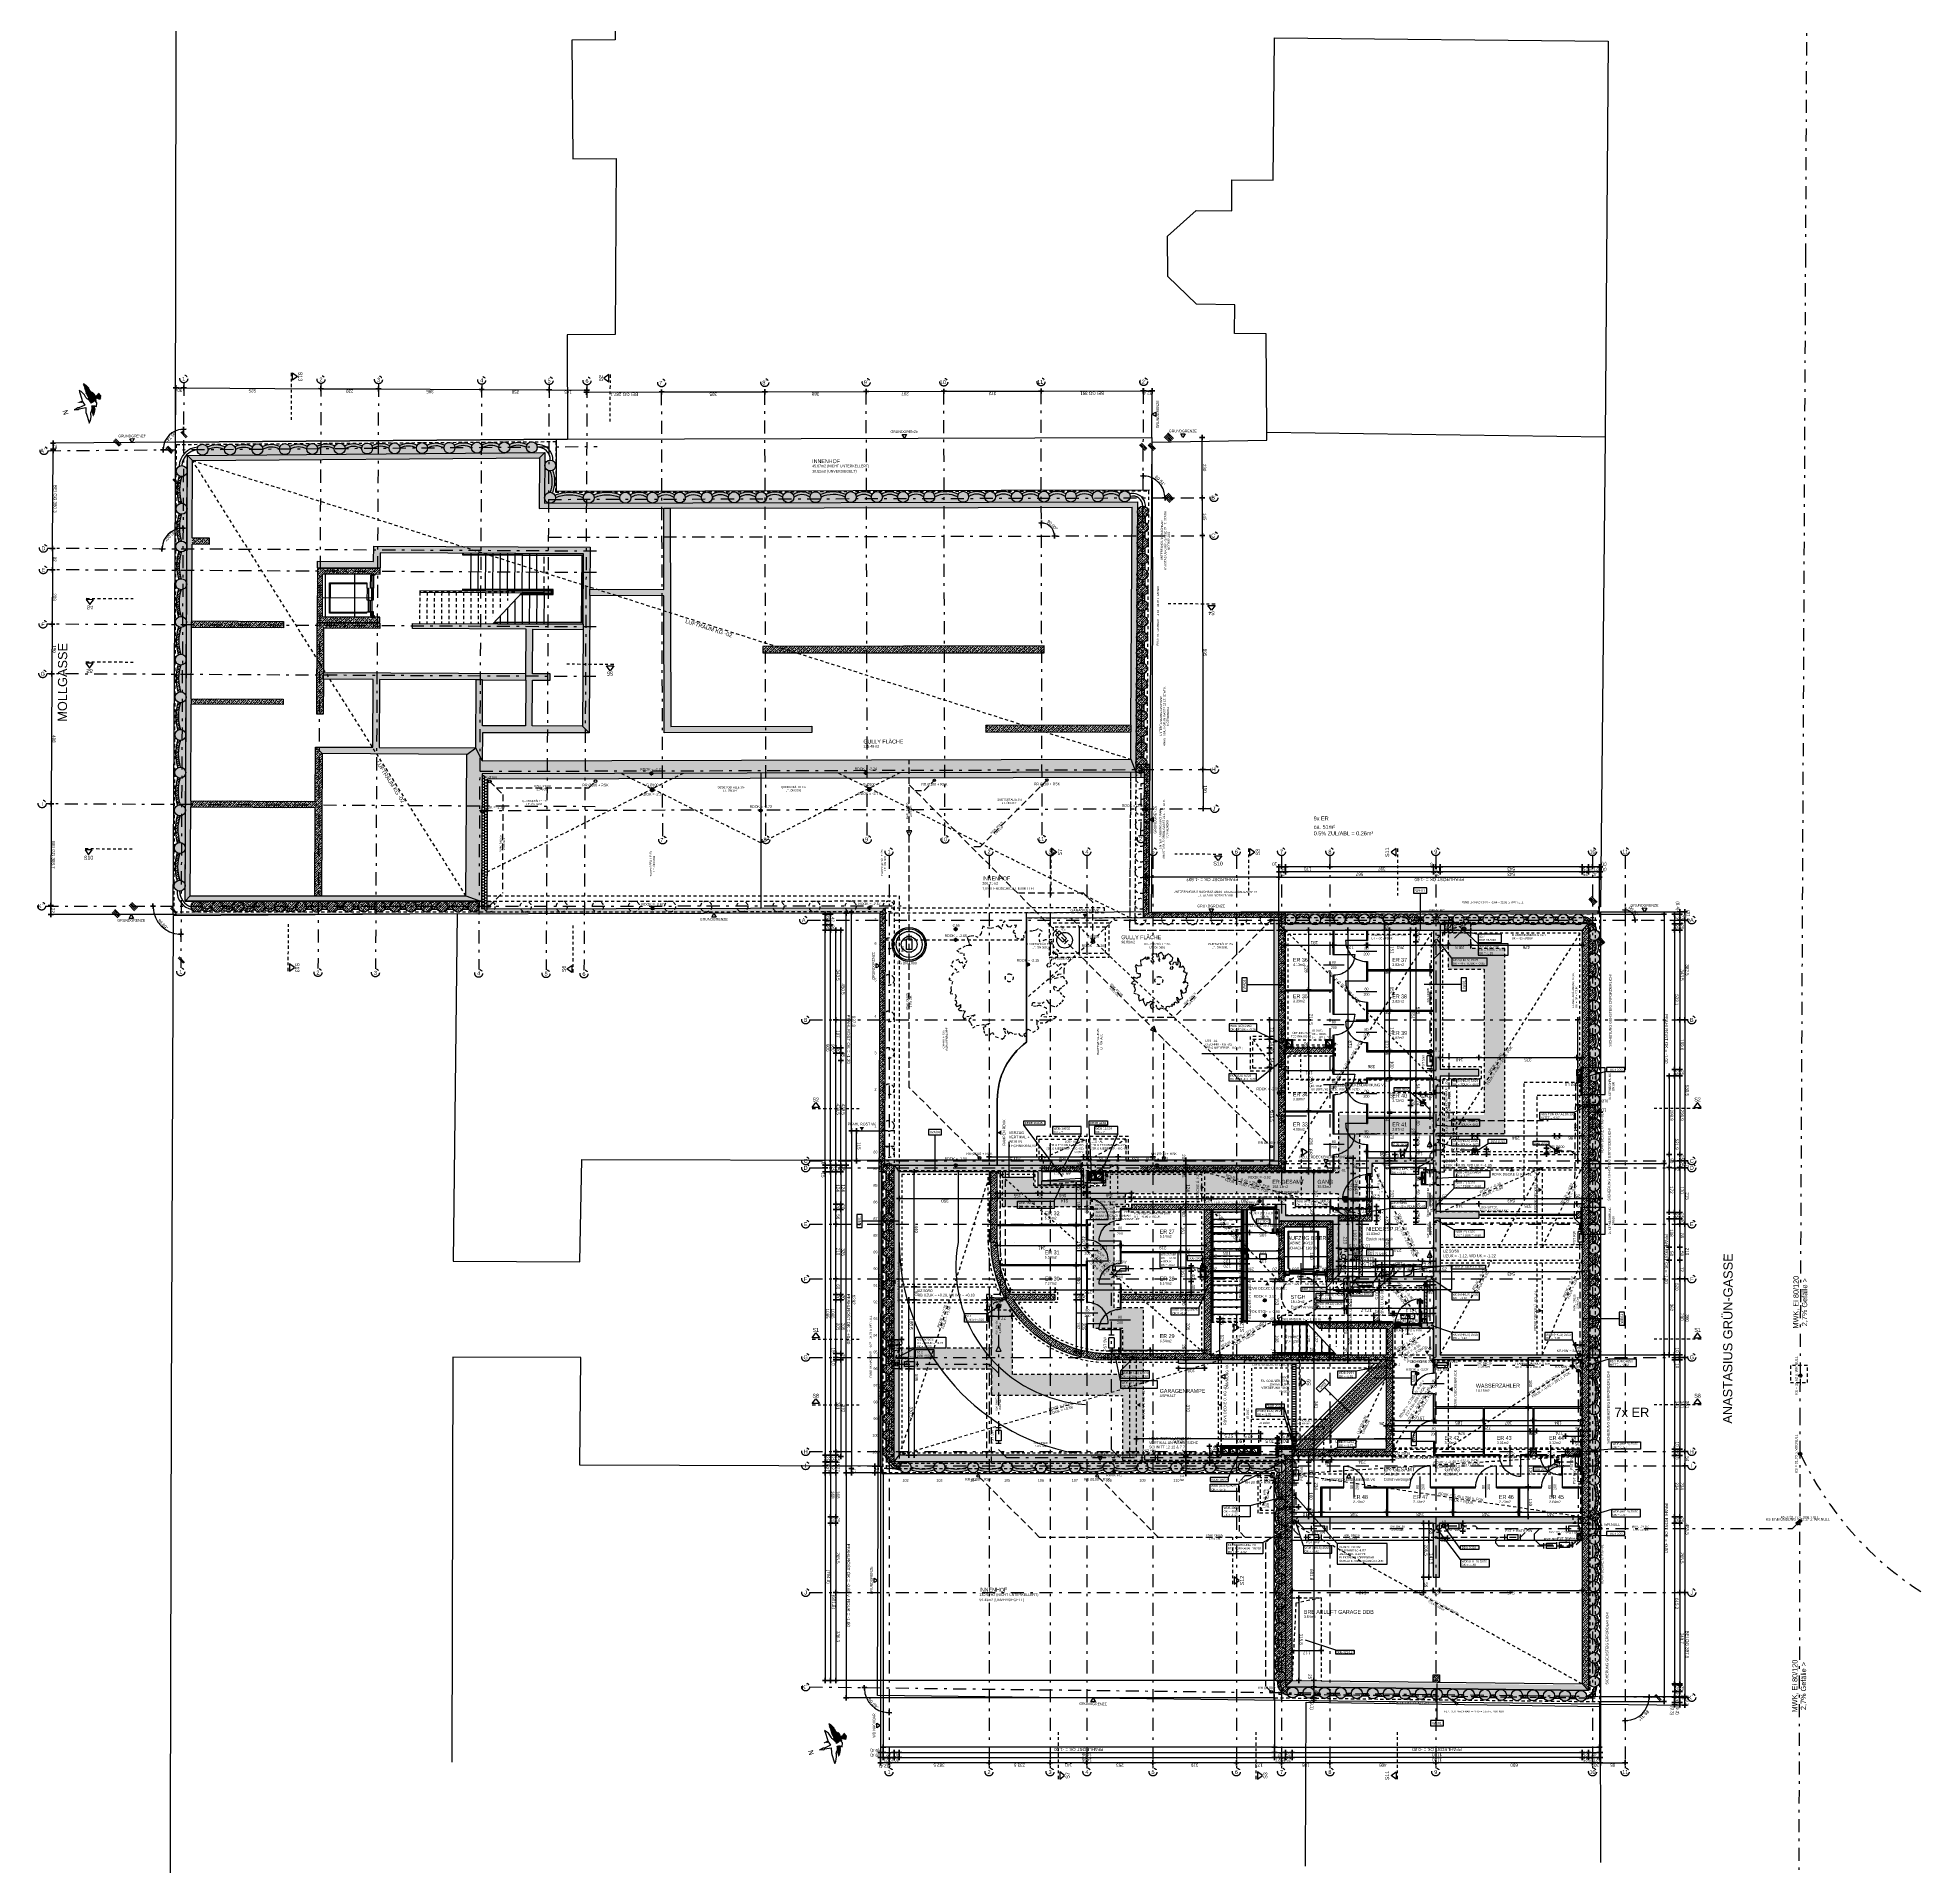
# Model space of a CAD drawing. Header units: millimetres. Extents: x 2717 to 2789, y 1567 to 1698.
# Drawn here: x 2717.2 to 2789.3, y 1602.7 to 1672.7 of the extents above; entities that cross this region are included whole.
import ezdxf
from ezdxf.enums import TextEntityAlignment as Align

# ---------------------------------------------------------------- set-up
doc = ezdxf.new("R2010")
doc.units = ezdxf.units.MM
for name, pattern in [('DASHDOT', [1, 0.5, -0.25, 0, -0.25]), ('HIDDEN', [0.375, 0.25, -0.125]), ('HIDDEN2', [0.1875, 0.125, -0.0625]), ('STRICHPUNKT', [1, 0.5, -0.25, 0, -0.25]), ('STRICHPUNKTX2', [2, 1, -0.5, 0, -0.5])]:
    doc.linetypes.add(name, pattern=pattern)
for name, color, linetype in [('00-AUF---------M0', 8, 'Continuous'), ('00-TXT---------M0', 8, 'Continuous'), ('00-WOL-G00-Lk2-M0', 22, 'Continuous'), ('01-ANS-G00-Lk2-M0', 8, 'Continuous'), ('01-HID-G00-Lk2-ENTWÄSSERUNG', 8, 'HIDDEN2'), ('01-SCH-G00-Lk2-M0', 8, 'STRICHPUNKTX2'), ('01-SYM-G00-Lk2-Aufbauten', 8, 'Continuous'), ('01-SYM-G00-Lk2-M0', 8, 'Continuous'), ('01-TXT---------M0', 1, 'Continuous'), ('01-TXT---------PP', 1, 'Continuous'), ('01-TXT-G00-Lk2-M0', 1, 'Continuous'), ('02-ABB-G00-Lk2-M0', 50, 'Continuous'), ('02-ANS-G00-LK2-M0', 8, 'Continuous'), ('02-AXO-G00-Lk2-M0', 8, 'STRICHPUNKT'), ('02-DIM-G00-Lk2-ACHSEN', 8, 'Continuous'), ('02-DIM-G00-Lk2-M0', 8, 'Continuous'), ('02-DIM-G00-Lk2-ROHBAU', 8, 'Continuous'), ('02-FIL-G00-Lk2-LILA', 223, 'Continuous'), ('02-FIL-G00-Lk2-ORANGE', 40, 'Continuous'), ('02-FIL-G00-Lk2-STB', 8, 'Continuous'), ('02-HID-G00-Lk2-M0', 8, 'HIDDEN2'), ('02-PKW-G00-Lk2-M0', 8, 'Continuous'), ('02-TWA-G00-Lk2-M0', 4, 'Continuous'), ('02-TWB-G00-Lk2-M0', 5, 'Continuous'), ('02-TWE-G00-Lk2-M0', 8, 'Continuous'), ('02-TXT-G00-Lk2-M0', 8, 'Continuous'), ('02-WDA-G00-Lk2-M0', 8, 'Continuous'), ('02-ZWA-G00-Lk2-M0', 2, 'Continuous'), ('03-ANS-G00-Lk2-M0', 8, 'Continuous'), ('03-HID-G00-LK2-M0', 8, 'HIDDEN2'), ('03-SYM-G00-LK2-M0', 8, 'Continuous'), ('03-TXT-G00-Lk2-M0', 8, 'Continuous'), ('05-STO---------M0', 1, 'Continuous'), ('05-SYM---------M0', 8, 'Continuous'), ('05-SYM-G00-LK2-M0', 8, 'Continuous'), ('05-TXT--------M0', 8, 'Continuous'), ('05-TXT-G00-LK2-M0', 8, 'Continuous'), ('06-SYM-G00-Lk2-M0', 8, 'Continuous'), ('06-TXT-G00-Lk2-M0', 8, 'Continuous'), ('07-ELE-G00-Lk2-M0', 94, 'HIDDEN2'), ('07-HLS-G00-LK2-M0', 140, 'HIDDEN2'), ('07-MWK-G00-Lk2-M0', 4, 'STRICHPUNKT'), ('07-RWK-G00-Lk2-M0', 150, 'HIDDEN'), ('07-RWK-G00-Lk2-TXT', 150, 'Continuous'), ('07-SAN-G00-Lk2-LÜFTUNGEN', 80, 'HIDDEN2'), ('07-SWK-G00-Lk2-M0', 34, 'STRICHPUNKT'), ('07-SWK-G00-Lk2-TXT', 34, 'Continuous'), ('07-SYM-G00-Lk2-M0', 8, 'Continuous'), ('07-TXT---------M0', 8, 'Continuous'), ('09-FIL-G00-LK2-BLAU', 161, 'Continuous'), ('09-NAT-G00-Lk2-PFLANZEN', 9, 'Continuous'), ('09-TXT-G00-Lk2-M0', 8, 'Continuous'), ('09-VER-G00-Lk2-GRUNDSTÜCKSGRENZE', 161, 'Continuous')]:
    doc.layers.add(name, color=color, linetype=linetype)
for name, color, linetype, plot in [('00_HLP---------M0', 6, 'Continuous', False), ('00_HLP-G00-Lk2-M0', 6, 'Continuous', False), ('02_PKW-G00-Lk2-M0', 6, 'Continuous', False), ('05_HLP---------M0', 6, 'Continuous', False), ('05_HLP-G00-LK2-M0', 6, 'Continuous', False), ('07_SYM-G00-LK2-HLP', 6, 'Continuous', False)]:
    doc.layers.add(name, color=color, linetype=linetype, plot=plot)
doc.styles.add('ARIAL', font='arial.ttf', dxfattribs={"width": 0.85})
doc.styles.add('NORM7', font='norm.shx', dxfattribs={"width": 0.65})
doc.styles.get("Standard").update_dxf_attribs({"font": 'arial.ttf'})
doc.linetypes.add('ZICKZACK', pattern='A,0.00254,-5.08,[131,ltypeshp.shx,S=5.08,R=0,X=-5.08,Y=0],-10.16,[131,ltypeshp.shx,S=5.08,R=180,X=5.08,Y=0],-5.08', length=20.32254)
doc.dimstyles.new('pp chromy&schneider', dxfattribs={"dimscale": 0.005, "dimtxt": 25, "dimasz": 10, "dimexe": 0, "dimexo": 0, "dimgap": 5, "dimtad": 1, "dimdec": 1, "dimlfac": 100, "dimrnd": 0.1, "dimzin": 9, "dimdsep": 46, "dimtxsty": 'ARIAL', "dimblk": 'c&s kote', "dimcen": 0, "dimse1": 1, "dimse2": 1, "dimclrd": 8, "dimclrt": 8, "dimadec": 0, "dimazin": 0, "dimtfac": 0.75, "dimtdec": 1, "dimtix": 1, "dimtmove": 2, "dimatfit": 0, "dimldrblk": 'NONE', "dimfxl": 1, "dimtolj": 1, "dimlwd": -1, "dimarcsym": 0})
pattern_1 = [(45, (2691.82905, 1579.03722), (-0.08980256, 0.08980256), []), (45, (2691.91885, 1579.03722), (-0.08980256, 0.08980256), [0.0635, -0.03175])]
pattern_2 = [(90, (2691.829046, 1579.03722), (-0.03299556, 0.05715), [0.0381, -0.0762]), (210, (2691.829046, 1579.03722), (-0.032995572, -0.057149993), [0.0381, -0.0762]), (150, (2691.829046, 1579.03722), (-0.065991132, 7e-09), [-0.0762, 0.0381])]
pattern_3 = [(45, (2691.82905, 1579.03722), (-0.08980256, 0.08980256), []), (45, (2691.91885, 1579.03722), (-0.08980256, 0.08980256), [0.0635, -0.03175])]
pattern_4 = [(90, (2691.829046, 1579.03722), (-0.0274963, 0.047625), [0.03175, -0.0635]), (210, (2691.829046, 1579.03722), (-0.02749631, -0.047624994), [0.03175, -0.0635]), (150, (2691.829046, 1579.03722), (-0.05499261, 6e-09), [-0.0635, 0.03175])]
pattern_5 = [(44.70755, (2693.97516, 1401.30536), (-0.08934302, 0.09025976), []), (44.70755, (2694.06496, 1401.3049), (-0.08934302, 0.09025976), [0.0635, -0.03175])]
pattern_6 = [(4e-12, (2691.829046, 1579.03722), (0.0635, 0.0635), [0.03175, -0.09525]), (90, (2691.84492, 1579.021346), (-0.0635, 0.0635), [0.03175, -0.09525])]
pattern_7 = [(4e-12, (2691.829046, 1579.03722), (0.09525, 0.0549926), [0.0635, -0.127]), (120, (2691.829046, 1579.03722), (-0.09524999, 0.05499262), [0.0635, -0.127]), (60, (2691.829046, 1579.03722), (1e-08, 0.10998522), [-0.127, 0.0635])]

# ---------------------------------------------------------------- blocks, each defined once
blk = doc.blocks.new('01-HK3')
blk.add_lwpolyline([(0, 0), (0.042, 0.073), (-0.042, 0.073)], close=True)
at = {"color": 0, "style": 'ARIAL', "width": 0.85}
blk.add_attdef('HEIGHT', text='', height=0.05, dxfattribs=at).set_placement((0, 0.35), align=Align.TOP_CENTER)
blk = doc.blocks.new('03-rar')
blk.add_circle((0, 0), 0.05)
at = {"layer": '01-TXT---------M0', "color": 8, "style": 'ARIAL', "width": 0.85}
blk.add_attdef('RR', text='', height=0.1, dxfattribs=at).set_placement((0, 0.1), align=Align.CENTER)
blk = doc.blocks.new('BodenWandaufbau')
blk.add_line((0.597, -0.391), (0.597, -1.811))
blk.add_lwpolyline([(0.597, -0.391), (0.847, -0.391), (0.847, -0.191), (0.347, -0.191), (0.347, -0.391)], close=True)
at = {"layer": '01-TXT---------M0', "color": 0, "style": 'ARIAL', "width": 0.85}
blk.add_attdef('NR', text='', height=0.1, rotation=0, dxfattribs=at).set_placement((0.597, -0.291), align=Align.MIDDLE)
blk = doc.blocks.new('c&s kote')
at = {"color": 8}
for p, q in [((0, -2), (0, 2)), ((0, 2), (0, -2)), ((-2, 0), (2, 0)), ((2, 0), (-2, 0))]:
    blk.add_line(p, q, dxfattribs=at)
blk.add_circle((0, 0), 0.5, dxfattribs=at)
blk = doc.blocks.new('*D1122')
at = {"layer": '02-DIM-G00-Lk2-ROHBAU', "color": 8, "transparency": 16777216}
blk.add_line((2766.029, 1625.007), (2766.029, 1623.527), dxfattribs=at)
at = {"layer": 'Defpoints', "color": 0, "transparency": 16777216}
for p in [(2764.942, 1625.057), (2764.622, 1623.477), (2766.029, 1623.477)]:
    blk.add_point(p, dxfattribs=at)
at = {"layer": '02-DIM-G00-Lk2-ROHBAU', "color": 8, "transparency": 16777216, "xscale": 0.05, "yscale": 0.05, "zscale": 0.05}
for p, rotation in [((2766.029, 1625.057), 90), ((2766.029, 1623.477), 270)]:
    blk.add_blockref('c&s kote', p, dxfattribs=dict(at, rotation=rotation))
at = {"layer": '02-DIM-G00-Lk2-ROHBAU', "color": 8, "transparency": 16777216, "insert": (2766.118, 1624.267), "char_height": 0.125, "attachment_point": 5, "rotation": 270, "style": 'ARIAL'}
blk.add_mtext('\\A1;158', dxfattribs=at)
blk = doc.blocks.new('_None')
blk = doc.blocks.new('*D1123')
at = {"layer": '02-DIM-G00-Lk2-ROHBAU', "color": 8, "transparency": 16777216}
blk.add_line((2766.029, 1623.427), (2766.029, 1622.307), dxfattribs=at)
at = {"layer": 'Defpoints', "color": 0, "transparency": 16777216}
for p in [(2764.622, 1623.477), (2764.652, 1622.257), (2766.029, 1622.257)]:
    blk.add_point(p, dxfattribs=at)
at = {"layer": '02-DIM-G00-Lk2-ROHBAU', "color": 8, "transparency": 16777216, "xscale": 0.05, "yscale": 0.05, "zscale": 0.05}
for p, rotation in [((2766.029, 1623.477), 90), ((2766.029, 1622.257), 270)]:
    blk.add_blockref('c&s kote', p, dxfattribs=dict(at, rotation=rotation))
at = {"layer": '02-DIM-G00-Lk2-ROHBAU', "color": 8, "transparency": 16777216, "insert": (2766.117, 1622.867), "char_height": 0.125, "attachment_point": 5, "rotation": 270, "style": 'ARIAL'}
blk.add_mtext('\\A1;122', dxfattribs=at)
blk = doc.blocks.new('*D1124')
at = {"layer": '02-DIM-G00-Lk2-ROHBAU', "color": 8, "transparency": 16777216}
for p, q in [((2766.029, 1622.307), (2766.029, 1622.357)), ((2766.029, 1622.257), (2766.029, 1622.057)), ((2766.029, 1622.007), (2766.029, 1621.957))]:
    blk.add_line(p, q, dxfattribs=at)
at = {"layer": 'Defpoints', "color": 0, "transparency": 16777216}
for p in [(2764.017, 1622.057), (2764.652, 1622.257), (2766.029, 1622.057)]:
    blk.add_point(p, dxfattribs=at)
at = {"layer": '02-DIM-G00-Lk2-ROHBAU', "color": 8, "transparency": 16777216, "xscale": 0.05, "yscale": 0.05, "zscale": 0.05}
for p, rotation in [((2766.029, 1622.257), 270), ((2766.029, 1622.057), 90)]:
    blk.add_blockref('c&s kote', p, dxfattribs=dict(at, rotation=rotation))
at = {"layer": '02-DIM-G00-Lk2-ROHBAU', "color": 8, "transparency": 16777216, "insert": (2765.94, 1622.437), "char_height": 0.125, "attachment_point": 5, "rotation": 270, "style": 'ARIAL'}
blk.add_mtext('\\A1;20', dxfattribs=at)
blk = doc.blocks.new('*D1125')
at = {"layer": '02-DIM-G00-Lk2-ROHBAU', "color": 8, "transparency": 16777216}
blk.add_line((2766.029, 1622.007), (2766.029, 1618.697), dxfattribs=at)
at = {"layer": 'Defpoints', "color": 0, "transparency": 16777216}
for p in [(2764.017, 1622.057), (2764.942, 1618.647), (2766.029, 1618.647)]:
    blk.add_point(p, dxfattribs=at)
at = {"layer": '02-DIM-G00-Lk2-ROHBAU', "color": 8, "transparency": 16777216, "xscale": 0.05, "yscale": 0.05, "zscale": 0.05}
for p, rotation in [((2766.029, 1622.057), 90), ((2766.029, 1618.647), 270)]:
    blk.add_blockref('c&s kote', p, dxfattribs=dict(at, rotation=rotation))
at = {"layer": '02-DIM-G00-Lk2-ROHBAU', "color": 8, "transparency": 16777216, "insert": (2766.118, 1620.352), "char_height": 0.125, "attachment_point": 5, "rotation": 270, "style": 'ARIAL'}
blk.add_mtext('\\A1;341', dxfattribs=at)
blk = doc.blocks.new('*D1126')
at = {"layer": '02-DIM-G00-Lk2-ROHBAU', "color": 8, "transparency": 16777216}
for p, q in [((2766.029, 1618.697), (2766.029, 1618.747)), ((2766.029, 1618.647), (2766.029, 1618.397)), ((2766.029, 1618.347), (2766.029, 1618.297))]:
    blk.add_line(p, q, dxfattribs=at)
at = {"layer": 'Defpoints', "color": 0, "transparency": 16777216}
for p in [(2764.942, 1618.647), (2765.192, 1618.397), (2766.029, 1618.397)]:
    blk.add_point(p, dxfattribs=at)
at = {"layer": '02-DIM-G00-Lk2-ROHBAU', "color": 8, "transparency": 16777216, "xscale": 0.05, "yscale": 0.05, "zscale": 0.05}
for p, rotation in [((2766.029, 1618.647), 270), ((2766.029, 1618.397), 90)]:
    blk.add_blockref('c&s kote', p, dxfattribs=dict(at, rotation=rotation))
at = {"layer": '02-DIM-G00-Lk2-ROHBAU', "color": 8, "transparency": 16777216, "insert": (2765.94, 1618.237), "char_height": 0.125, "attachment_point": 5, "rotation": 270, "style": 'ARIAL'}
blk.add_mtext('\\A1;25', dxfattribs=at)
blk = doc.blocks.new('*D1127')
at = {"layer": '02-DIM-G00-Lk2-ROHBAU', "color": 8, "transparency": 16777216}
blk.add_line((2766.029, 1618.347), (2766.029, 1616.107), dxfattribs=at)
at = {"layer": 'Defpoints', "color": 0, "transparency": 16777216}
for p in [(2765.192, 1618.397), (2765.192, 1616.057), (2766.029, 1616.057)]:
    blk.add_point(p, dxfattribs=at)
at = {"layer": '02-DIM-G00-Lk2-ROHBAU', "color": 8, "transparency": 16777216, "xscale": 0.05, "yscale": 0.05, "zscale": 0.05}
for p, rotation in [((2766.029, 1618.397), 90), ((2766.029, 1616.057), 270)]:
    blk.add_blockref('c&s kote', p, dxfattribs=dict(at, rotation=rotation))
at = {"layer": '02-DIM-G00-Lk2-ROHBAU', "color": 8, "transparency": 16777216, "insert": (2766.118, 1617.227), "char_height": 0.125, "attachment_point": 5, "rotation": 270, "style": 'ARIAL'}
blk.add_mtext('\\A1;234', dxfattribs=at)
blk = doc.blocks.new('*D1128')
at = {"layer": '02-DIM-G00-Lk2-ROHBAU', "color": 8, "transparency": 16777216}
for p, q in [((2766.029, 1616.107), (2766.029, 1616.157)), ((2766.029, 1616.057), (2766.029, 1615.807)), ((2766.029, 1615.757), (2766.029, 1615.707))]:
    blk.add_line(p, q, dxfattribs=at)
at = {"layer": 'Defpoints', "color": 0, "transparency": 16777216}
for p in [(2765.192, 1616.057), (2765.192, 1615.807), (2766.029, 1615.807)]:
    blk.add_point(p, dxfattribs=at)
at = {"layer": '02-DIM-G00-Lk2-ROHBAU', "color": 8, "transparency": 16777216, "xscale": 0.05, "yscale": 0.05, "zscale": 0.05}
for p, rotation in [((2766.029, 1616.057), 270), ((2766.029, 1615.807), 90)]:
    blk.add_blockref('c&s kote', p, dxfattribs=dict(at, rotation=rotation))
at = {"layer": '02-DIM-G00-Lk2-ROHBAU', "color": 8, "transparency": 16777216, "insert": (2765.94, 1616.26), "char_height": 0.125, "attachment_point": 5, "rotation": 270, "style": 'ARIAL'}
blk.add_mtext('\\A1;25', dxfattribs=at)
blk = doc.blocks.new('*D1129')
at = {"layer": '02-DIM-G00-Lk2-ROHBAU', "color": 8, "transparency": 16777216}
blk.add_line((2766.029, 1615.757), (2766.029, 1609.839), dxfattribs=at)
at = {"layer": 'Defpoints', "color": 0, "transparency": 16777216}
for p in [(2765.192, 1615.807), (2765.192, 1609.789), (2766.029, 1609.789)]:
    blk.add_point(p, dxfattribs=at)
at = {"layer": '02-DIM-G00-Lk2-ROHBAU', "color": 8, "transparency": 16777216, "xscale": 0.05, "yscale": 0.05, "zscale": 0.05}
for p, rotation in [((2766.029, 1615.807), 90), ((2766.029, 1609.789), 270)]:
    blk.add_blockref('c&s kote', p, dxfattribs=dict(at, rotation=rotation))
at = {"layer": '02-DIM-G00-Lk2-ROHBAU', "color": 8, "transparency": 16777216, "insert": (2765.94, 1613.837), "char_height": 0.125, "attachment_point": 5, "rotation": 270, "style": 'ARIAL'}
blk.add_mtext('\\A1;601.8', dxfattribs=at)
blk = doc.blocks.new('*D1130')
at = {"layer": '02-DIM-G00-Lk2-ROHBAU', "color": 8, "transparency": 16777216}
for p, q in [((2766.029, 1609.839), (2766.029, 1609.889)), ((2766.029, 1609.789), (2766.029, 1609.539)), ((2766.029, 1609.489), (2766.029, 1609.439))]:
    blk.add_line(p, q, dxfattribs=at)
at = {"layer": 'Defpoints', "color": 0, "transparency": 16777216}
for p in [(2765.192, 1609.789), (2765.171, 1609.539), (2766.029, 1609.539)]:
    blk.add_point(p, dxfattribs=at)
at = {"layer": '02-DIM-G00-Lk2-ROHBAU', "color": 8, "transparency": 16777216, "xscale": 0.05, "yscale": 0.05, "zscale": 0.05}
for p, rotation in [((2766.029, 1609.789), 270), ((2766.029, 1609.539), 90)]:
    blk.add_blockref('c&s kote', p, dxfattribs=dict(at, rotation=rotation))
at = {"layer": '02-DIM-G00-Lk2-ROHBAU', "color": 8, "transparency": 16777216, "insert": (2765.877, 1609.937), "char_height": 0.125, "attachment_point": 5, "rotation": 270, "style": 'ARIAL'}
blk.add_mtext('\\A1;25', dxfattribs=at)
blk = doc.blocks.new('*D1131')
at = {"layer": '02-DIM-G00-Lk2-ROHBAU', "color": 8, "transparency": 16777216}
blk.add_line((2765.242, 1613.237), (2770.542, 1613.237), dxfattribs=at)
at = {"layer": 'Defpoints', "color": 0, "transparency": 16777216}
for p in [(2770.592, 1613.742), (2765.192, 1612.947), (2770.592, 1613.237)]:
    blk.add_point(p, dxfattribs=at)
at = {"layer": '02-DIM-G00-Lk2-ROHBAU', "color": 8, "transparency": 16777216, "xscale": 0.05, "yscale": 0.05, "zscale": 0.05, "rotation": 180}
blk.add_blockref('c&s kote', (2765.192, 1613.237), dxfattribs=at)
at = {"layer": '02-DIM-G00-Lk2-ROHBAU', "color": 8, "transparency": 16777216, "xscale": 0.05, "yscale": 0.05, "zscale": 0.05}
blk.add_blockref('c&s kote', (2770.592, 1613.237), dxfattribs=at)
at = {"layer": '02-DIM-G00-Lk2-ROHBAU', "color": 8, "transparency": 16777216, "insert": (2767.892, 1613.148), "char_height": 0.125, "attachment_point": 5, "rotation": 180, "style": 'ARIAL'}
blk.add_mtext('\\A1;540', dxfattribs=at)
blk = doc.blocks.new('*D1132')
at = {"layer": '02-DIM-G00-Lk2-ROHBAU', "color": 8, "transparency": 16777216}
blk.add_line((2770.642, 1613.237), (2770.792, 1613.237), dxfattribs=at)
at = {"layer": 'Defpoints', "color": 0, "transparency": 16777216}
for p in [(2770.592, 1613.742), (2770.842, 1613.742), (2770.842, 1613.237)]:
    blk.add_point(p, dxfattribs=at)
at = {"layer": '02-DIM-G00-Lk2-ROHBAU', "color": 8, "transparency": 16777216, "xscale": 0.05, "yscale": 0.05, "zscale": 0.05, "rotation": 180}
blk.add_blockref('c&s kote', (2770.592, 1613.237), dxfattribs=at)
at = {"layer": '02-DIM-G00-Lk2-ROHBAU', "color": 8, "transparency": 16777216, "xscale": 0.05, "yscale": 0.05, "zscale": 0.05}
blk.add_blockref('c&s kote', (2770.842, 1613.237), dxfattribs=at)
at = {"layer": '02-DIM-G00-Lk2-ROHBAU', "color": 8, "transparency": 16777216, "insert": (2770.717, 1613.148), "char_height": 0.125, "attachment_point": 5, "rotation": 180, "style": 'ARIAL'}
blk.add_mtext('\\A1;25', dxfattribs=at)
blk = doc.blocks.new('*D1133')
at = {"layer": '02-DIM-G00-Lk2-ROHBAU', "color": 8, "transparency": 16777216}
blk.add_line((2770.892, 1613.237), (2776.242, 1613.237), dxfattribs=at)
at = {"layer": 'Defpoints', "color": 0, "transparency": 16777216}
for p in [(2770.842, 1613.742), (2776.292, 1613.237), (2776.292, 1612.731)]:
    blk.add_point(p, dxfattribs=at)
at = {"layer": '02-DIM-G00-Lk2-ROHBAU', "color": 8, "transparency": 16777216, "xscale": 0.05, "yscale": 0.05, "zscale": 0.05, "rotation": 180}
blk.add_blockref('c&s kote', (2770.842, 1613.237), dxfattribs=at)
at = {"layer": '02-DIM-G00-Lk2-ROHBAU', "color": 8, "transparency": 16777216, "xscale": 0.05, "yscale": 0.05, "zscale": 0.05}
blk.add_blockref('c&s kote', (2776.292, 1613.237), dxfattribs=at)
at = {"layer": '02-DIM-G00-Lk2-ROHBAU', "color": 8, "transparency": 16777216, "insert": (2773.567, 1613.149), "char_height": 0.125, "attachment_point": 5, "rotation": 180, "style": 'ARIAL'}
blk.add_mtext('\\A1;545', dxfattribs=at)
blk = doc.blocks.new('*D1134')
at = {"layer": '02-DIM-G00-Lk2-ROHBAU', "color": 8, "transparency": 16777216}
blk.add_line((2750.212, 1628.237), (2753.612, 1628.237), dxfattribs=at)
at = {"layer": 'Defpoints', "color": 0, "transparency": 16777216}
for p in [(2750.162, 1629.257), (2753.662, 1629.257), (2753.662, 1628.237)]:
    blk.add_point(p, dxfattribs=at)
at = {"layer": '02-DIM-G00-Lk2-ROHBAU', "color": 8, "transparency": 16777216, "xscale": 0.05, "yscale": 0.05, "zscale": 0.05, "rotation": 180}
blk.add_blockref('c&s kote', (2750.162, 1628.237), dxfattribs=at)
at = {"layer": '02-DIM-G00-Lk2-ROHBAU', "color": 8, "transparency": 16777216, "xscale": 0.05, "yscale": 0.05, "zscale": 0.05}
blk.add_blockref('c&s kote', (2753.662, 1628.237), dxfattribs=at)
at = {"layer": '02-DIM-G00-Lk2-ROHBAU', "color": 8, "transparency": 16777216, "insert": (2751.912, 1628.148), "char_height": 0.125, "attachment_point": 5, "rotation": 180, "style": 'ARIAL'}
blk.add_mtext('\\A1;350', dxfattribs=at)
blk = doc.blocks.new('*D1135')
at = {"layer": '02-DIM-G00-Lk2-ROHBAU', "color": 8, "transparency": 16777216}
for p, q in [((2753.612, 1628.237), (2753.562, 1628.237)), ((2753.662, 1628.237), (2753.912, 1628.237)), ((2753.962, 1628.237), (2754.012, 1628.237))]:
    blk.add_line(p, q, dxfattribs=at)
at = {"layer": 'Defpoints', "color": 0, "transparency": 16777216}
for p in [(2753.662, 1629.257), (2753.912, 1629.257), (2753.912, 1628.237)]:
    blk.add_point(p, dxfattribs=at)
at = {"layer": '02-DIM-G00-Lk2-ROHBAU', "color": 8, "transparency": 16777216, "xscale": 0.05, "yscale": 0.05, "zscale": 0.05}
blk.add_blockref('c&s kote', (2753.662, 1628.237), dxfattribs=at)
at = {"layer": '02-DIM-G00-Lk2-ROHBAU', "color": 8, "transparency": 16777216, "xscale": 0.05, "yscale": 0.05, "zscale": 0.05, "rotation": 180}
blk.add_blockref('c&s kote', (2753.912, 1628.237), dxfattribs=at)
at = {"layer": '02-DIM-G00-Lk2-ROHBAU', "color": 8, "transparency": 16777216, "insert": (2754.022, 1628.326), "char_height": 0.125, "attachment_point": 5, "rotation": 180, "style": 'ARIAL'}
blk.add_mtext('\\A1;25', dxfattribs=at)
blk = doc.blocks.new('*D1136')
at = {"layer": '02-DIM-G00-Lk2-ROHBAU', "color": 8, "transparency": 16777216}
blk.add_line((2753.962, 1628.237), (2759.002, 1628.237), dxfattribs=at)
at = {"layer": 'Defpoints', "color": 0, "transparency": 16777216}
for p in [(2753.912, 1629.257), (2759.052, 1628.237), (2759.052, 1628.017)]:
    blk.add_point(p, dxfattribs=at)
at = {"layer": '02-DIM-G00-Lk2-ROHBAU', "color": 8, "transparency": 16777216, "xscale": 0.05, "yscale": 0.05, "zscale": 0.05, "rotation": 180}
blk.add_blockref('c&s kote', (2753.912, 1628.237), dxfattribs=at)
at = {"layer": '02-DIM-G00-Lk2-ROHBAU', "color": 8, "transparency": 16777216, "xscale": 0.05, "yscale": 0.05, "zscale": 0.05}
blk.add_blockref('c&s kote', (2759.052, 1628.237), dxfattribs=at)
at = {"layer": '02-DIM-G00-Lk2-ROHBAU', "color": 8, "transparency": 16777216, "insert": (2756.482, 1628.148), "char_height": 0.125, "attachment_point": 5, "rotation": 180, "style": 'ARIAL'}
blk.add_mtext('\\A1;514', dxfattribs=at)
blk = doc.blocks.new('*D1137')
at = {"layer": '02-DIM-G00-Lk2-ROHBAU', "color": 8, "transparency": 16777216}
blk.add_line((2759.102, 1628.237), (2761.792, 1628.237), dxfattribs=at)
at = {"layer": 'Defpoints', "color": 0, "transparency": 16777216}
for p in [(2759.052, 1628.017), (2761.842, 1628.237), (2761.842, 1627.817)]:
    blk.add_point(p, dxfattribs=at)
at = {"layer": '02-DIM-G00-Lk2-ROHBAU', "color": 8, "transparency": 16777216, "xscale": 0.05, "yscale": 0.05, "zscale": 0.05, "rotation": 180}
blk.add_blockref('c&s kote', (2759.052, 1628.237), dxfattribs=at)
at = {"layer": '02-DIM-G00-Lk2-ROHBAU', "color": 8, "transparency": 16777216, "xscale": 0.05, "yscale": 0.05, "zscale": 0.05}
blk.add_blockref('c&s kote', (2761.842, 1628.237), dxfattribs=at)
at = {"layer": '02-DIM-G00-Lk2-ROHBAU', "color": 8, "transparency": 16777216, "insert": (2760.447, 1628.148), "char_height": 0.125, "attachment_point": 5, "rotation": 180, "style": 'ARIAL'}
blk.add_mtext('\\A1;279', dxfattribs=at)
blk = doc.blocks.new('*D1138')
at = {"layer": '02-DIM-G00-Lk2-ROHBAU', "color": 8, "transparency": 16777216}
blk.add_line((2761.892, 1628.237), (2762.042, 1628.237), dxfattribs=at)
at = {"layer": 'Defpoints', "color": 0, "transparency": 16777216}
for p in [(2761.842, 1627.817), (2762.092, 1628.237), (2762.092, 1627.817)]:
    blk.add_point(p, dxfattribs=at)
at = {"layer": '02-DIM-G00-Lk2-ROHBAU', "color": 8, "transparency": 16777216, "xscale": 0.05, "yscale": 0.05, "zscale": 0.05, "rotation": 180}
blk.add_blockref('c&s kote', (2761.842, 1628.237), dxfattribs=at)
at = {"layer": '02-DIM-G00-Lk2-ROHBAU', "color": 8, "transparency": 16777216, "xscale": 0.05, "yscale": 0.05, "zscale": 0.05}
blk.add_blockref('c&s kote', (2762.092, 1628.237), dxfattribs=at)
at = {"layer": '02-DIM-G00-Lk2-ROHBAU', "color": 8, "transparency": 16777216, "insert": (2761.967, 1628.148), "char_height": 0.125, "attachment_point": 5, "rotation": 180, "style": 'ARIAL'}
blk.add_mtext('\\A1;25', dxfattribs=at)
blk = doc.blocks.new('*D1139')
at = {"layer": '02-DIM-G00-Lk2-ROHBAU', "color": 8, "transparency": 16777216}
for p, q in [((2767.992, 1628.237), (2767.942, 1628.237)), ((2768.042, 1628.237), (2768.242, 1628.237)), ((2768.292, 1628.237), (2768.342, 1628.237))]:
    blk.add_line(p, q, dxfattribs=at)
at = {"layer": 'Defpoints', "color": 0, "transparency": 16777216}
for p in [(2768.242, 1628.237), (2768.042, 1627.587), (2768.242, 1627.387)]:
    blk.add_point(p, dxfattribs=at)
at = {"layer": '02-DIM-G00-Lk2-ROHBAU', "color": 8, "transparency": 16777216, "xscale": 0.05, "yscale": 0.05, "zscale": 0.05}
blk.add_blockref('c&s kote', (2768.042, 1628.237), dxfattribs=at)
at = {"layer": '02-DIM-G00-Lk2-ROHBAU', "color": 8, "transparency": 16777216, "xscale": 0.05, "yscale": 0.05, "zscale": 0.05, "rotation": 180}
blk.add_blockref('c&s kote', (2768.242, 1628.237), dxfattribs=at)
at = {"layer": '02-DIM-G00-Lk2-ROHBAU', "color": 8, "transparency": 16777216, "insert": (2768.329, 1628.326), "char_height": 0.125, "attachment_point": 5, "rotation": 180, "style": 'ARIAL'}
blk.add_mtext('\\A1;20', dxfattribs=at)
blk = doc.blocks.new('*D1140')
at = {"layer": '02-DIM-G00-Lk2-ROHBAU', "color": 8, "transparency": 16777216}
blk.add_line((2768.292, 1628.237), (2770.562, 1628.237), dxfattribs=at)
at = {"layer": 'Defpoints', "color": 0, "transparency": 16777216}
for p in [(2770.612, 1628.237), (2768.242, 1627.387), (2770.612, 1625.257)]:
    blk.add_point(p, dxfattribs=at)
at = {"layer": '02-DIM-G00-Lk2-ROHBAU', "color": 8, "transparency": 16777216, "xscale": 0.05, "yscale": 0.05, "zscale": 0.05, "rotation": 180}
blk.add_blockref('c&s kote', (2768.242, 1628.237), dxfattribs=at)
at = {"layer": '02-DIM-G00-Lk2-ROHBAU', "color": 8, "transparency": 16777216, "xscale": 0.05, "yscale": 0.05, "zscale": 0.05}
blk.add_blockref('c&s kote', (2770.612, 1628.237), dxfattribs=at)
at = {"layer": '02-DIM-G00-Lk2-ROHBAU', "color": 8, "transparency": 16777216, "insert": (2769.427, 1628.148), "char_height": 0.125, "attachment_point": 5, "rotation": 180, "style": 'ARIAL'}
blk.add_mtext('\\A1;237', dxfattribs=at)
blk = doc.blocks.new('*D1141')
at = {"layer": '02-DIM-G00-Lk2-ROHBAU', "color": 8, "transparency": 16777216}
for p, q in [((2770.562, 1628.237), (2770.512, 1628.237)), ((2770.612, 1628.237), (2770.862, 1628.237)), ((2770.912, 1628.237), (2770.962, 1628.237))]:
    blk.add_line(p, q, dxfattribs=at)
at = {"layer": 'Defpoints', "color": 0, "transparency": 16777216}
for p in [(2770.862, 1628.237), (2770.862, 1627.487), (2770.612, 1625.257)]:
    blk.add_point(p, dxfattribs=at)
at = {"layer": '02-DIM-G00-Lk2-ROHBAU', "color": 8, "transparency": 16777216, "xscale": 0.05, "yscale": 0.05, "zscale": 0.05}
blk.add_blockref('c&s kote', (2770.612, 1628.237), dxfattribs=at)
at = {"layer": '02-DIM-G00-Lk2-ROHBAU', "color": 8, "transparency": 16777216, "xscale": 0.05, "yscale": 0.05, "zscale": 0.05, "rotation": 180}
blk.add_blockref('c&s kote', (2770.862, 1628.237), dxfattribs=at)
at = {"layer": '02-DIM-G00-Lk2-ROHBAU', "color": 8, "transparency": 16777216, "insert": (2771.029, 1628.326), "char_height": 0.125, "attachment_point": 5, "rotation": 180, "style": 'ARIAL'}
blk.add_mtext('\\A1;25', dxfattribs=at)
blk = doc.blocks.new('*D1142')
at = {"layer": '02-DIM-G00-Lk2-ROHBAU', "color": 8, "transparency": 16777216}
blk.add_line((2770.912, 1625.437), (2776.242, 1625.437), dxfattribs=at)
at = {"layer": 'Defpoints', "color": 0, "transparency": 16777216}
for p in [(2770.862, 1627.487), (2776.292, 1627.457), (2776.292, 1625.437)]:
    blk.add_point(p, dxfattribs=at)
at = {"layer": '02-DIM-G00-Lk2-ROHBAU', "color": 8, "transparency": 16777216, "xscale": 0.05, "yscale": 0.05, "zscale": 0.05, "rotation": 180}
blk.add_blockref('c&s kote', (2770.862, 1625.437), dxfattribs=at)
at = {"layer": '02-DIM-G00-Lk2-ROHBAU', "color": 8, "transparency": 16777216, "xscale": 0.05, "yscale": 0.05, "zscale": 0.05}
blk.add_blockref('c&s kote', (2776.292, 1625.437), dxfattribs=at)
at = {"layer": '02-DIM-G00-Lk2-ROHBAU', "color": 8, "transparency": 16777216, "insert": (2773.577, 1625.348), "char_height": 0.125, "attachment_point": 5, "rotation": 180, "style": 'ARIAL'}
blk.add_mtext('\\A1;543', dxfattribs=at)
blk = doc.blocks.new('*D1143')
at = {"layer": '02-DIM-G00-Lk2-ROHBAU', "color": 8, "transparency": 16777216}
blk.add_line((2767.329, 1638.457), (2767.329, 1629.827), dxfattribs=at)
at = {"layer": 'Defpoints', "color": 0, "transparency": 16777216}
for p in [(2768.042, 1638.507), (2767.329, 1629.777), (2768.042, 1629.777)]:
    blk.add_point(p, dxfattribs=at)
at = {"layer": '02-DIM-G00-Lk2-ROHBAU', "color": 8, "transparency": 16777216, "xscale": 0.05, "yscale": 0.05, "zscale": 0.05}
for p, rotation in [((2767.329, 1638.507), 90), ((2767.329, 1629.777), 270)]:
    blk.add_blockref('c&s kote', p, dxfattribs=dict(at, rotation=rotation))
at = {"layer": '02-DIM-G00-Lk2-ROHBAU', "color": 8, "transparency": 16777216, "insert": (2767.418, 1634.142), "char_height": 0.125, "attachment_point": 5, "rotation": 270, "style": 'ARIAL'}
blk.add_mtext('\\A1;873', dxfattribs=at)
blk = doc.blocks.new('*D1144')
at = {"layer": '02-DIM-G00-Lk2-ROHBAU', "color": 8, "transparency": 16777216}
blk.add_line((2767.329, 1629.727), (2767.329, 1627.637), dxfattribs=at)
at = {"layer": 'Defpoints', "color": 0, "transparency": 16777216}
for p in [(2768.042, 1629.777), (2767.329, 1627.587), (2768.042, 1627.587)]:
    blk.add_point(p, dxfattribs=at)
at = {"layer": '02-DIM-G00-Lk2-ROHBAU', "color": 8, "transparency": 16777216, "xscale": 0.05, "yscale": 0.05, "zscale": 0.05}
for p, rotation in [((2767.329, 1629.777), 90), ((2767.329, 1627.587), 270)]:
    blk.add_blockref('c&s kote', p, dxfattribs=dict(at, rotation=rotation))
at = {"layer": '02-DIM-G00-Lk2-ROHBAU', "color": 8, "transparency": 16777216, "insert": (2767.418, 1628.682), "char_height": 0.125, "attachment_point": 5, "rotation": 270, "style": 'ARIAL'}
blk.add_mtext('\\A1;219', dxfattribs=at)
blk = doc.blocks.new('*D1145')
at = {"layer": '02-DIM-G00-Lk2-ROHBAU', "color": 8, "transparency": 16777216}
blk.add_line((2761.129, 1627.767), (2761.129, 1624.607), dxfattribs=at)
at = {"layer": 'Defpoints', "color": 0, "transparency": 16777216}
for p in [(2761.842, 1627.817), (2761.129, 1624.557), (2761.842, 1624.557)]:
    blk.add_point(p, dxfattribs=at)
at = {"layer": '02-DIM-G00-Lk2-ROHBAU', "color": 8, "transparency": 16777216, "xscale": 0.05, "yscale": 0.05, "zscale": 0.05}
for p, rotation in [((2761.129, 1627.817), 90), ((2761.129, 1624.557), 270)]:
    blk.add_blockref('c&s kote', p, dxfattribs=dict(at, rotation=rotation))
at = {"layer": '02-DIM-G00-Lk2-ROHBAU', "color": 8, "transparency": 16777216, "insert": (2761.218, 1626.187), "char_height": 0.125, "attachment_point": 5, "rotation": 270, "style": 'ARIAL'}
blk.add_mtext('\\A1;326', dxfattribs=at)
blk = doc.blocks.new('*D1146')
at = {"layer": '02-DIM-G00-Lk2-ROHBAU', "color": 8, "transparency": 16777216}
for p, q in [((2761.129, 1624.607), (2761.129, 1624.657)), ((2761.129, 1624.557), (2761.129, 1624.357)), ((2761.129, 1624.307), (2761.129, 1624.257))]:
    blk.add_line(p, q, dxfattribs=at)
at = {"layer": 'Defpoints', "color": 0, "transparency": 16777216}
for p in [(2761.129, 1624.357), (2761.842, 1624.557), (2761.842, 1624.357)]:
    blk.add_point(p, dxfattribs=at)
at = {"layer": '02-DIM-G00-Lk2-ROHBAU', "color": 8, "transparency": 16777216, "xscale": 0.05, "yscale": 0.05, "zscale": 0.05}
for p, rotation in [((2761.129, 1624.557), 270), ((2761.129, 1624.357), 90)]:
    blk.add_blockref('c&s kote', p, dxfattribs=dict(at, rotation=rotation))
at = {"layer": '02-DIM-G00-Lk2-ROHBAU', "color": 8, "transparency": 16777216, "insert": (2761.04, 1624.237), "char_height": 0.125, "attachment_point": 5, "rotation": 270, "style": 'ARIAL'}
blk.add_mtext('\\A1;20', dxfattribs=at)
blk = doc.blocks.new('*D1147')
at = {"layer": '02-DIM-G00-Lk2-ROHBAU', "color": 8, "transparency": 16777216}
blk.add_line((2761.129, 1624.307), (2761.129, 1622.357), dxfattribs=at)
at = {"layer": 'Defpoints', "color": 0, "transparency": 16777216}
for p in [(2761.842, 1624.357), (2761.129, 1622.307), (2761.842, 1622.307)]:
    blk.add_point(p, dxfattribs=at)
at = {"layer": '02-DIM-G00-Lk2-ROHBAU', "color": 8, "transparency": 16777216, "xscale": 0.05, "yscale": 0.05, "zscale": 0.05}
for p, rotation in [((2761.129, 1624.357), 90), ((2761.129, 1622.307), 270)]:
    blk.add_blockref('c&s kote', p, dxfattribs=dict(at, rotation=rotation))
at = {"layer": '02-DIM-G00-Lk2-ROHBAU', "color": 8, "transparency": 16777216, "insert": (2761.218, 1623.332), "char_height": 0.125, "attachment_point": 5, "rotation": 270, "style": 'ARIAL'}
blk.add_mtext('\\A1;205', dxfattribs=at)
blk = doc.blocks.new('*D1148')
at = {"layer": '02-DIM-G00-Lk2-ROHBAU', "color": 8, "transparency": 16777216}
for p, q in [((2761.129, 1622.357), (2761.129, 1622.407)), ((2761.129, 1622.307), (2761.129, 1622.057)), ((2761.129, 1622.007), (2761.129, 1621.957))]:
    blk.add_line(p, q, dxfattribs=at)
at = {"layer": 'Defpoints', "color": 0, "transparency": 16777216}
for p in [(2761.129, 1622.057), (2761.842, 1622.307), (2761.912, 1622.057)]:
    blk.add_point(p, dxfattribs=at)
at = {"layer": '02-DIM-G00-Lk2-ROHBAU', "color": 8, "transparency": 16777216, "xscale": 0.05, "yscale": 0.05, "zscale": 0.05}
for p, rotation in [((2761.129, 1622.307), 270), ((2761.129, 1622.057), 90)]:
    blk.add_blockref('c&s kote', p, dxfattribs=dict(at, rotation=rotation))
at = {"layer": '02-DIM-G00-Lk2-ROHBAU', "color": 8, "transparency": 16777216, "insert": (2761.04, 1622.56), "char_height": 0.125, "attachment_point": 5, "rotation": 270, "style": 'ARIAL'}
blk.add_mtext('\\A1;25', dxfattribs=at)
blk = doc.blocks.new('*D1149')
at = {"layer": '02-DIM-G00-Lk2-ROHBAU', "color": 8, "transparency": 16777216}
blk.add_line((2761.129, 1622.007), (2761.129, 1618.407), dxfattribs=at)
at = {"layer": 'Defpoints', "color": 0, "transparency": 16777216}
for p in [(2761.912, 1622.057), (2761.129, 1618.357), (2764.942, 1618.357)]:
    blk.add_point(p, dxfattribs=at)
at = {"layer": '02-DIM-G00-Lk2-ROHBAU', "color": 8, "transparency": 16777216, "xscale": 0.05, "yscale": 0.05, "zscale": 0.05}
for p, rotation in [((2761.129, 1622.057), 90), ((2761.129, 1618.357), 270)]:
    blk.add_blockref('c&s kote', p, dxfattribs=dict(at, rotation=rotation))
at = {"layer": '02-DIM-G00-Lk2-ROHBAU', "color": 8, "transparency": 16777216, "insert": (2761.218, 1620.207), "char_height": 0.125, "attachment_point": 5, "rotation": 270, "style": 'ARIAL'}
blk.add_mtext('\\A1;370', dxfattribs=at)
blk = doc.blocks.new('*D1150')
at = {"layer": '02-DIM-G00-Lk2-ROHBAU', "color": 8, "transparency": 16777216}
for p, q in [((2761.129, 1618.407), (2761.129, 1618.457)), ((2761.129, 1618.357), (2761.129, 1618.157)), ((2761.129, 1618.107), (2761.129, 1618.057))]:
    blk.add_line(p, q, dxfattribs=at)
at = {"layer": 'Defpoints', "color": 0, "transparency": 16777216}
for p in [(2761.129, 1618.157), (2761.207, 1618.157), (2764.942, 1618.357)]:
    blk.add_point(p, dxfattribs=at)
at = {"layer": '02-DIM-G00-Lk2-ROHBAU', "color": 8, "transparency": 16777216, "xscale": 0.05, "yscale": 0.05, "zscale": 0.05}
for p, rotation in [((2761.129, 1618.357), 270), ((2761.129, 1618.157), 90)]:
    blk.add_blockref('c&s kote', p, dxfattribs=dict(at, rotation=rotation))
at = {"layer": '02-DIM-G00-Lk2-ROHBAU', "color": 8, "transparency": 16777216, "insert": (2761.041, 1618.537), "char_height": 0.125, "attachment_point": 5, "rotation": 270, "style": 'ARIAL'}
blk.add_mtext('\\A1;20', dxfattribs=at)
blk = doc.blocks.new('*D1151')
at = {"layer": '02-DIM-G00-Lk2-ROHBAU', "color": 8, "transparency": 16777216}
blk.add_line((2764.992, 1633.137), (2766.702, 1633.137), dxfattribs=at)
at = {"layer": 'Defpoints', "color": 0, "transparency": 16777216}
for p in [(2764.942, 1633.802), (2766.752, 1633.802), (2766.752, 1633.137)]:
    blk.add_point(p, dxfattribs=at)
at = {"layer": '02-DIM-G00-Lk2-ROHBAU', "color": 8, "transparency": 16777216, "xscale": 0.05, "yscale": 0.05, "zscale": 0.05, "rotation": 180}
blk.add_blockref('c&s kote', (2764.942, 1633.137), dxfattribs=at)
at = {"layer": '02-DIM-G00-Lk2-ROHBAU', "color": 8, "transparency": 16777216, "xscale": 0.05, "yscale": 0.05, "zscale": 0.05}
blk.add_blockref('c&s kote', (2766.752, 1633.137), dxfattribs=at)
at = {"layer": '02-DIM-G00-Lk2-ROHBAU', "color": 8, "transparency": 16777216, "insert": (2765.847, 1633.048), "char_height": 0.125, "attachment_point": 5, "rotation": 180, "style": 'ARIAL'}
blk.add_mtext('\\A1;181', dxfattribs=at)
blk = doc.blocks.new('*D1152')
at = {"layer": '02-DIM-G00-Lk2-ROHBAU', "color": 8, "transparency": 16777216}
blk.add_line((2766.802, 1633.137), (2770.562, 1633.137), dxfattribs=at)
at = {"layer": 'Defpoints', "color": 0, "transparency": 16777216}
for p in [(2766.752, 1633.802), (2770.612, 1633.857), (2770.612, 1633.137)]:
    blk.add_point(p, dxfattribs=at)
at = {"layer": '02-DIM-G00-Lk2-ROHBAU', "color": 8, "transparency": 16777216, "xscale": 0.05, "yscale": 0.05, "zscale": 0.05, "rotation": 180}
blk.add_blockref('c&s kote', (2766.752, 1633.137), dxfattribs=at)
at = {"layer": '02-DIM-G00-Lk2-ROHBAU', "color": 8, "transparency": 16777216, "xscale": 0.05, "yscale": 0.05, "zscale": 0.05}
blk.add_blockref('c&s kote', (2770.612, 1633.137), dxfattribs=at)
at = {"layer": '02-DIM-G00-Lk2-ROHBAU', "color": 8, "transparency": 16777216, "insert": (2768.229, 1633.289), "char_height": 0.125, "attachment_point": 5, "rotation": 180, "style": 'ARIAL'}
blk.add_mtext('\\A1;386', dxfattribs=at)
blk = doc.blocks.new('*D1153')
at = {"layer": '02-DIM-G00-Lk2-ROHBAU', "color": 8, "transparency": 16777216}
for p, q in [((2761.842, 1625.437), (2761.792, 1625.437)), ((2761.892, 1625.437), (2762.092, 1625.437)), ((2762.142, 1625.437), (2762.192, 1625.437))]:
    blk.add_line(p, q, dxfattribs=at)
at = {"layer": 'Defpoints', "color": 0, "transparency": 16777216}
for p in [(2762.092, 1627.817), (2761.892, 1625.657), (2762.092, 1625.437)]:
    blk.add_point(p, dxfattribs=at)
at = {"layer": '02-DIM-G00-Lk2-ROHBAU', "color": 8, "transparency": 16777216, "xscale": 0.05, "yscale": 0.05, "zscale": 0.05}
blk.add_blockref('c&s kote', (2761.892, 1625.437), dxfattribs=at)
at = {"layer": '02-DIM-G00-Lk2-ROHBAU', "color": 8, "transparency": 16777216, "xscale": 0.05, "yscale": 0.05, "zscale": 0.05, "rotation": 180}
blk.add_blockref('c&s kote', (2762.092, 1625.437), dxfattribs=at)
at = {"layer": '02-DIM-G00-Lk2-ROHBAU', "color": 8, "transparency": 16777216, "insert": (2762.229, 1625.526), "char_height": 0.125, "attachment_point": 5, "rotation": 180, "style": 'ARIAL'}
blk.add_mtext('\\A1;20', dxfattribs=at)
blk = doc.blocks.new('*D1154')
at = {"layer": '02-DIM-G00-Lk2-ROHBAU', "color": 8, "transparency": 16777216}
blk.add_line((2762.142, 1625.437), (2764.642, 1625.437), dxfattribs=at)
at = {"layer": 'Defpoints', "color": 0, "transparency": 16777216}
for p in [(2762.092, 1627.817), (2764.692, 1627.817), (2764.692, 1625.437)]:
    blk.add_point(p, dxfattribs=at)
at = {"layer": '02-DIM-G00-Lk2-ROHBAU', "color": 8, "transparency": 16777216, "xscale": 0.05, "yscale": 0.05, "zscale": 0.05, "rotation": 180}
blk.add_blockref('c&s kote', (2762.092, 1625.437), dxfattribs=at)
at = {"layer": '02-DIM-G00-Lk2-ROHBAU', "color": 8, "transparency": 16777216, "xscale": 0.05, "yscale": 0.05, "zscale": 0.05}
blk.add_blockref('c&s kote', (2764.692, 1625.437), dxfattribs=at)
at = {"layer": '02-DIM-G00-Lk2-ROHBAU', "color": 8, "transparency": 16777216, "insert": (2763.592, 1625.526), "char_height": 0.125, "attachment_point": 5, "rotation": 180, "style": 'ARIAL'}
blk.add_mtext('\\A1;260', dxfattribs=at)
blk = doc.blocks.new('*D1155')
at = {"layer": '02-DIM-G00-Lk2-ROHBAU', "color": 8, "transparency": 16777216}
for p, q in [((2764.642, 1625.437), (2764.592, 1625.437)), ((2764.692, 1625.437), (2764.892, 1625.437)), ((2764.942, 1625.437), (2764.992, 1625.437))]:
    blk.add_line(p, q, dxfattribs=at)
at = {"layer": 'Defpoints', "color": 0, "transparency": 16777216}
for p in [(2764.692, 1627.817), (2764.892, 1627.257), (2764.892, 1625.437)]:
    blk.add_point(p, dxfattribs=at)
at = {"layer": '02-DIM-G00-Lk2-ROHBAU', "color": 8, "transparency": 16777216, "xscale": 0.05, "yscale": 0.05, "zscale": 0.05}
blk.add_blockref('c&s kote', (2764.692, 1625.437), dxfattribs=at)
at = {"layer": '02-DIM-G00-Lk2-ROHBAU', "color": 8, "transparency": 16777216, "xscale": 0.05, "yscale": 0.05, "zscale": 0.05, "rotation": 180}
blk.add_blockref('c&s kote', (2764.892, 1625.437), dxfattribs=at)
at = {"layer": '02-DIM-G00-Lk2-ROHBAU', "color": 8, "transparency": 16777216, "insert": (2764.529, 1625.526), "char_height": 0.125, "attachment_point": 5, "rotation": 180, "style": 'ARIAL'}
blk.add_mtext('\\A1;20', dxfattribs=at)
blk = doc.blocks.new('*D1156')
at = {"layer": '02-DIM-G00-Lk2-ROHBAU', "color": 8, "transparency": 16777216}
blk.add_line((2764.942, 1625.437), (2766.492, 1625.437), dxfattribs=at)
at = {"layer": 'Defpoints', "color": 0, "transparency": 16777216}
for p in [(2764.892, 1627.257), (2766.542, 1627.241), (2766.542, 1625.437)]:
    blk.add_point(p, dxfattribs=at)
at = {"layer": '02-DIM-G00-Lk2-ROHBAU', "color": 8, "transparency": 16777216, "xscale": 0.05, "yscale": 0.05, "zscale": 0.05, "rotation": 180}
blk.add_blockref('c&s kote', (2764.892, 1625.437), dxfattribs=at)
at = {"layer": '02-DIM-G00-Lk2-ROHBAU', "color": 8, "transparency": 16777216, "xscale": 0.05, "yscale": 0.05, "zscale": 0.05}
blk.add_blockref('c&s kote', (2766.542, 1625.437), dxfattribs=at)
at = {"layer": '02-DIM-G00-Lk2-ROHBAU', "color": 8, "transparency": 16777216, "insert": (2765.329, 1625.526), "char_height": 0.125, "attachment_point": 5, "rotation": 180, "style": 'ARIAL'}
blk.add_mtext('\\A1;165', dxfattribs=at)
blk = doc.blocks.new('*D1157')
at = {"layer": '02-DIM-G00-Lk2-ROHBAU', "color": 8, "transparency": 16777216}
for p, q in [((2766.492, 1625.437), (2766.442, 1625.437)), ((2766.542, 1625.437), (2766.742, 1625.437)), ((2766.792, 1625.437), (2766.842, 1625.437))]:
    blk.add_line(p, q, dxfattribs=at)
at = {"layer": 'Defpoints', "color": 0, "transparency": 16777216}
for p in [(2766.542, 1627.241), (2766.742, 1625.437), (2766.742, 1625.201)]:
    blk.add_point(p, dxfattribs=at)
at = {"layer": '02-DIM-G00-Lk2-ROHBAU', "color": 8, "transparency": 16777216, "xscale": 0.05, "yscale": 0.05, "zscale": 0.05}
blk.add_blockref('c&s kote', (2766.542, 1625.437), dxfattribs=at)
at = {"layer": '02-DIM-G00-Lk2-ROHBAU', "color": 8, "transparency": 16777216, "xscale": 0.05, "yscale": 0.05, "zscale": 0.05, "rotation": 180}
blk.add_blockref('c&s kote', (2766.742, 1625.437), dxfattribs=at)
at = {"layer": '02-DIM-G00-Lk2-ROHBAU', "color": 8, "transparency": 16777216, "insert": (2766.429, 1625.526), "char_height": 0.125, "attachment_point": 5, "rotation": 180, "style": 'ARIAL'}
blk.add_mtext('\\A1;20', dxfattribs=at)
blk = doc.blocks.new('*D1158')
at = {"layer": '02-DIM-G00-Lk2-M0', "color": 8, "transparency": 16777216}
blk.add_line((2767.922, 1626.337), (2770.562, 1626.337), dxfattribs=at)
at = {"layer": 'Defpoints', "color": 0, "transparency": 16777216}
for p in [(2770.612, 1626.337), (2767.872, 1625.257), (2770.612, 1625.257)]:
    blk.add_point(p, dxfattribs=at)
at = {"layer": '02-DIM-G00-Lk2-M0', "color": 8, "transparency": 16777216, "xscale": 0.05, "yscale": 0.05, "zscale": 0.05, "rotation": 180}
blk.add_blockref('c&s kote', (2767.872, 1626.337), dxfattribs=at)
at = {"layer": '02-DIM-G00-Lk2-M0', "color": 8, "transparency": 16777216, "xscale": 0.05, "yscale": 0.05, "zscale": 0.05}
blk.add_blockref('c&s kote', (2770.612, 1626.337), dxfattribs=at)
at = {"layer": '02-DIM-G00-Lk2-M0', "color": 8, "transparency": 16777216, "insert": (2769.242, 1626.249), "char_height": 0.125, "attachment_point": 5, "rotation": 180, "style": 'ARIAL'}
blk.add_mtext('\\A1;274', dxfattribs=at)
blk = doc.blocks.new('*D1159')
at = {"layer": '02-DIM-G00-Lk2-ROHBAU', "color": 8, "transparency": 16777216}
blk.add_line((2770.229, 1615.757), (2770.229, 1613.792), dxfattribs=at)
at = {"layer": 'Defpoints', "color": 0, "transparency": 16777216}
for p in [(2770.592, 1615.807), (2770.229, 1613.742), (2770.592, 1613.742)]:
    blk.add_point(p, dxfattribs=at)
at = {"layer": '02-DIM-G00-Lk2-ROHBAU', "color": 8, "transparency": 16777216, "xscale": 0.05, "yscale": 0.05, "zscale": 0.05}
for p, rotation in [((2770.229, 1615.807), 90), ((2770.229, 1613.742), 270)]:
    blk.add_blockref('c&s kote', p, dxfattribs=dict(at, rotation=rotation))
at = {"layer": '02-DIM-G00-Lk2-ROHBAU', "color": 8, "transparency": 16777216, "insert": (2770.318, 1614.775), "char_height": 0.125, "attachment_point": 5, "rotation": 270, "style": 'ARIAL'}
blk.add_mtext('\\A1;206.5', dxfattribs=at)
blk = doc.blocks.new('LIFT')
at = {"layer": '00-AUF---------M0'}
for p, q in [((1.5, 1.73), (0.34, 1.73)), ((0.34, 1.73), (0.34, 0.3)), ((1.47, 1.7), (0.37, 1.7)), ((0.37, 1.7), (0.37, 0.3)), ((1.47, 0.3), (1.47, 1.7)), ((1.5, 0.3), (1.5, 1.73))]:
    blk.add_line(p, q, dxfattribs=at)
for points in [[(0, 0.1), (0, 0), (0.044, 0), (0.044, 0.1)], [(0.044, 0.05), (0.544, 0.05), (0.544, 0.16), (0.044, 0.16)], [(0.994, 0.24), (0.994, 0.285), (0.544, 0.285), (0.544, 0.24)], [(0.994, 0.065), (0.994, 0.11), (0.544, 0.11), (0.544, 0.065)], [(1.444, 0.19), (1.444, 0.235), (0.994, 0.235), (0.994, 0.19)], [(1.444, 0.115), (1.444, 0.16), (0.994, 0.16), (0.994, 0.115)], [(1.594, 0.05), (1.444, 0.05), (1.444, 0.16), (1.594, 0.16), (1.594, 0.05)], [(1.65, 0.1), (1.65, 0), (1.594, 0), (1.594, 0.1)]]:
    blk.add_lwpolyline(points, close=True, dxfattribs=at)
for points in [[(0.34, 0.3), (0.544, 0.3), (0.544, 0.29)], [(1.5, 0.3), (1.444, 0.3), (1.444, 0.19)]]:
    blk.add_lwpolyline(points, dxfattribs=at)
at = {"layer": '00_HLP---------M0'}
for points in [[(1.65, 1.9), (1.65, 0.1), (0, 0.1), (0, 1.9), (1.65, 1.9)], [(0.924, 0.05), (0.924, 1.97)], [(1.65, 0.763), (0, 0.763)]]:
    blk.add_lwpolyline(points, dxfattribs=at)
blk = doc.blocks.new('01-SQM')
at = {"layer": '01-TXT---------M0', "color": 1, "style": 'ARIAL', "width": 0.85}
blk.add_attdef('ROOM', (0, 0), '', height=0.15, dxfattribs=at)
blk.add_attdef('AREA', text='', height=0.1, dxfattribs=at).set_placement((0, -0.06), align=Align.TOP_LEFT)
at = {"layer": '01-TXT---------PP', "color": 1, "style": 'ARIAL', "width": 0.85}
blk.add_attdef('NR', text='', height=0.15, dxfattribs=at).set_placement((-0.117, 0), align=Align.RIGHT)
blk.add_attdef('FLOOR', text='', height=0.1, dxfattribs=at).set_placement((0, -0.26), align=Align.TOP_LEFT)
blk = doc.blocks.new('05-TXT')
at = {"layer": '05-TXT--------M0'}
blk.add_line((-0.4, 0), (0.4, 0), dxfattribs=at)
at = {"layer": '05-TXT--------M0', "color": 8, "style": 'ARIAL', "width": 0.85}
blk.add_attdef('BREITE', text='', height=0.1, dxfattribs=at).set_placement((0, 0.05), align=Align.CENTER)
blk.add_attdef('HÖHE', text='', height=0.1, rotation=360, dxfattribs=at).set_placement((0, -0.06), align=Align.TOP_CENTER)
blk = doc.blocks.new('06-TXT')
at = {"color": 8, "style": 'ARIAL', "width": 0.85}
blk.add_attdef('STAIR', text='', height=0.1, dxfattribs=at).set_placement((0.01, 0.05), align=Align.CENTER)
blk.add_attdef('STG', text='', height=0.1, dxfattribs=at).set_placement((0.01, -0.05), align=Align.TOP_CENTER)
blk = doc.blocks.new('STIEGE_KG')
for points in [[(0, 0), (1.2, 0)], [(1.2, 0), (1.2, -3.92)], [(0, -3.92), (0, 0)], [(0, -0.28), (1.2, -0.28)], [(0, -0.56), (1.2, -0.56)], [(0, -0.84), (1.2, -0.84)], [(0, -1.12), (1.2, -1.12)], [(0, -1.4), (1.2, -1.4)], [(0, -1.68), (1.2, -1.68)], [(0, -1.96), (1.2, -1.96)], [(0, -2.24), (1.2, -2.24)], [(0, -2.52), (1.2, -2.52)], [(0, -2.8), (1.2, -2.8)], [(0, -3.08), (1.2, -3.08)], [(0, -3.36), (1.2, -3.36)], [(0, -3.64), (1.2, -3.64)], [(0, -3.92), (1.2, -3.92)]]:
    blk.add_lwpolyline(points)
blk.add_lwpolyline([(0.6, 0, 0, 0, 0), (0.6, -3.775, 0.05, 0, 0), (0.6, -3.92, 0, 0, 0)], format="xyseb")
at = {"linetype": 'HIDDEN2'}
for points in [[(0, -0.015), (1.2, -0.015)], [(0, -0.295), (1.2, -0.295)], [(0, -0.575), (1.2, -0.575)], [(0, -0.855), (1.2, -0.855)], [(0, -1.135), (1.2, -1.135)], [(0, -1.415), (1.2, -1.415)], [(0, -1.695), (1.2, -1.695)], [(0, -1.975), (1.2, -1.975)], [(0, -2.255), (1.2, -2.255)], [(0, -2.535), (1.2, -2.535)], [(0, -2.815), (1.2, -2.815)], [(0, -3.095), (1.2, -3.095)], [(0, -3.375), (1.2, -3.375)], [(0, -3.655), (1.2, -3.655)], [(1.2, -3.92), (1.2, -4.2), (0, -4.2), (0, -3.92)], [(0, -3.935), (1.2, -3.935)]]:
    blk.add_lwpolyline(points, dxfattribs=at)
blk = doc.blocks.new('01-HK1')
for p, q in [((-0.001, -0.074), (-0.001, 0.074)), ((0.074, 0), (-0.075, 0))]:
    blk.add_line(p, q)
blk.add_circle((-0.001, 0), 0.0586)
for points in [[(-0.001, 0.059), (0.041, 0.041), (-0.001, 0)], [(-0.001, 0), (0.058, 0), (0.041, 0.041)], [(-0.059, 0), (-0.042, -0.041), (-0.001, 0)], [(-0.042, -0.041), (-0.001, -0.059), (-0.001, 0)]]:
    blk.add_solid(points)
at = {"layer": '01-TXT---------M0', "color": 8, "style": 'ARIAL', "width": 0.85}
blk.add_attdef('HEIGHT', text='', height=0.1, dxfattribs=at).set_placement((0, 0.2), align=Align.TOP_CENTER)
blk = doc.blocks.new('schnittführung')
at = {"color": 4, "linetype": 'DASHDOT', "ltscale": 0.25}
blk.add_line((0.237, -0.138), (0.237, 1.662), dxfattribs=at)
blk.add_line((0.237, -0.138), (0.237, 1.662), dxfattribs=at)
blk.add_line((0.237, -0.138), (0.237, 1.662), dxfattribs=at)
at = {"color": 4}
blk.add_lwpolyline([(0.187, 0.138), (0.187, -0.138), (0, 0)], close=True, dxfattribs=at)
at = {"layer": '07-TXT---------M0', "color": 9, "style": 'ARIAL', "text_generation_flag": 6, "width": 0.85}
blk.add_attdef('SCHNITT', text='', height=0.15, rotation=270, dxfattribs=at).set_placement((-0.037, 0), align=Align.CENTER)
blk = doc.blocks.new('03-PST')
for p, q in [((0, -0.1), (0, 0.1)), ((0.1, -0.1), (0.1, 0.1)), ((0.1, 0.1), (0.5, 0.1)), ((0.5, -0.1), (0.5, 0.1)), ((0.6, -0.1), (0.6, 0.1)), ((0.5, -0.1), (0.1, -0.1))]:
    blk.add_line(p, q)
at = {"layer": '01-TXT---------M0', "color": 8, "style": 'ARIAL', "width": 0.85}
blk.add_attdef('KS', text='', height=0.1, dxfattribs=at).set_placement((0, 0.3), align=Align.TOP_LEFT)
blk = doc.blocks.new('*D590')
at = {"layer": '02-DIM-G00-Lk2-ROHBAU', "color": 8, "transparency": 16777216}
blk.add_line((2768.929, 1629.827), (2768.929, 1631.457), dxfattribs=at)
at = {"layer": 'Defpoints', "color": 0, "transparency": 16777216}
for p in [(2768.929, 1631.507), (2770.612, 1631.507), (2770.612, 1629.777)]:
    blk.add_point(p, dxfattribs=at)
at = {"layer": '02-DIM-G00-Lk2-ROHBAU', "color": 8, "transparency": 16777216, "xscale": 0.05, "yscale": 0.05, "zscale": 0.05}
for p, rotation in [((2768.929, 1631.507), 90), ((2768.929, 1629.777), 270)]:
    blk.add_blockref('c&s kote', p, dxfattribs=dict(at, rotation=rotation))
at = {"layer": '02-DIM-G00-Lk2-ROHBAU', "color": 8, "transparency": 16777216, "insert": (2769.018, 1630.642), "char_height": 0.125, "attachment_point": 5, "rotation": 270, "style": 'ARIAL'}
blk.add_mtext('\\A1;173', dxfattribs=at)
blk = doc.blocks.new('*D591')
at = {"layer": '02-DIM-G00-Lk2-ROHBAU', "color": 8, "transparency": 16777216}
for p, q in [((2768.929, 1631.597), (2768.929, 1631.647)), ((2768.929, 1631.507), (2768.929, 1631.547)), ((2768.929, 1631.457), (2768.929, 1631.407))]:
    blk.add_line(p, q, dxfattribs=at)
at = {"layer": 'Defpoints', "color": 0, "transparency": 16777216}
for p in [(2768.929, 1631.547), (2770.612, 1631.547), (2770.612, 1631.507)]:
    blk.add_point(p, dxfattribs=at)
at = {"layer": '02-DIM-G00-Lk2-ROHBAU', "color": 8, "transparency": 16777216, "xscale": 0.05, "yscale": 0.05, "zscale": 0.05}
for p, rotation in [((2768.929, 1631.547), 270), ((2768.929, 1631.507), 90)]:
    blk.add_blockref('c&s kote', p, dxfattribs=dict(at, rotation=rotation))
at = {"layer": '02-DIM-G00-Lk2-ROHBAU', "color": 8, "transparency": 16777216, "insert": (2768.829, 1631.237), "char_height": 0.125, "attachment_point": 5, "rotation": 270, "style": 'ARIAL'}
blk.add_mtext('\\A1;4', dxfattribs=at)
blk = doc.blocks.new('*D592')
at = {"layer": '02-DIM-G00-Lk2-ROHBAU', "color": 8, "transparency": 16777216}
blk.add_line((2768.929, 1631.597), (2768.929, 1632.767), dxfattribs=at)
at = {"layer": 'Defpoints', "color": 0, "transparency": 16777216}
for p in [(2768.082, 1632.817), (2768.929, 1632.817), (2770.612, 1631.547)]:
    blk.add_point(p, dxfattribs=at)
at = {"layer": '02-DIM-G00-Lk2-ROHBAU', "color": 8, "transparency": 16777216, "xscale": 0.05, "yscale": 0.05, "zscale": 0.05}
for p, rotation in [((2768.929, 1632.817), 90), ((2768.929, 1631.547), 270)]:
    blk.add_blockref('c&s kote', p, dxfattribs=dict(at, rotation=rotation))
at = {"layer": '02-DIM-G00-Lk2-ROHBAU', "color": 8, "transparency": 16777216, "insert": (2769.017, 1632.182), "char_height": 0.125, "attachment_point": 5, "rotation": 270, "style": 'ARIAL'}
blk.add_mtext('\\A1;127', dxfattribs=at)
blk = doc.blocks.new('*D593')
at = {"layer": '02-DIM-G00-Lk2-ROHBAU', "color": 8, "transparency": 16777216}
blk.add_line((2768.929, 1632.907), (2768.929, 1633.807), dxfattribs=at)
at = {"layer": 'Defpoints', "color": 0, "transparency": 16777216}
for p in [(2768.082, 1633.857), (2768.929, 1633.857), (2768.082, 1632.857)]:
    blk.add_point(p, dxfattribs=at)
at = {"layer": '02-DIM-G00-Lk2-ROHBAU', "color": 8, "transparency": 16777216, "xscale": 0.05, "yscale": 0.05, "zscale": 0.05}
for p, rotation in [((2768.929, 1633.857), 90), ((2768.929, 1632.857), 270)]:
    blk.add_blockref('c&s kote', p, dxfattribs=dict(at, rotation=rotation))
at = {"layer": '02-DIM-G00-Lk2-ROHBAU', "color": 8, "transparency": 16777216, "insert": (2769.018, 1633.357), "char_height": 0.125, "attachment_point": 5, "rotation": 270, "style": 'ARIAL'}
blk.add_mtext('\\A1;100', dxfattribs=at)
blk = doc.blocks.new('*D594')
at = {"layer": '02-DIM-G00-Lk2-ROHBAU', "color": 8, "transparency": 16777216}
blk.add_line((2768.929, 1633.947), (2768.929, 1635.357), dxfattribs=at)
at = {"layer": 'Defpoints', "color": 0, "transparency": 16777216}
for p in [(2768.082, 1635.407), (2768.929, 1635.407), (2768.082, 1633.897)]:
    blk.add_point(p, dxfattribs=at)
at = {"layer": '02-DIM-G00-Lk2-ROHBAU', "color": 8, "transparency": 16777216, "xscale": 0.05, "yscale": 0.05, "zscale": 0.05}
for p, rotation in [((2768.929, 1635.407), 90), ((2768.929, 1633.897), 270)]:
    blk.add_blockref('c&s kote', p, dxfattribs=dict(at, rotation=rotation))
at = {"layer": '02-DIM-G00-Lk2-ROHBAU', "color": 8, "transparency": 16777216, "insert": (2769.018, 1634.652), "char_height": 0.125, "attachment_point": 5, "rotation": 270, "style": 'ARIAL'}
blk.add_mtext('\\A1;151', dxfattribs=at)
blk = doc.blocks.new('*D595')
at = {"layer": '02-DIM-G00-Lk2-ROHBAU', "color": 8, "transparency": 16777216}
blk.add_line((2768.929, 1635.497), (2768.929, 1636.907), dxfattribs=at)
at = {"layer": 'Defpoints', "color": 0, "transparency": 16777216}
for p in [(2768.082, 1636.957), (2768.929, 1636.957), (2768.082, 1635.447)]:
    blk.add_point(p, dxfattribs=at)
at = {"layer": '02-DIM-G00-Lk2-ROHBAU', "color": 8, "transparency": 16777216, "xscale": 0.05, "yscale": 0.05, "zscale": 0.05}
for p, rotation in [((2768.929, 1636.957), 90), ((2768.929, 1635.447), 270)]:
    blk.add_blockref('c&s kote', p, dxfattribs=dict(at, rotation=rotation))
at = {"layer": '02-DIM-G00-Lk2-ROHBAU', "color": 8, "transparency": 16777216, "insert": (2769.018, 1636.202), "char_height": 0.125, "attachment_point": 5, "rotation": 270, "style": 'ARIAL'}
blk.add_mtext('\\A1;151', dxfattribs=at)
blk = doc.blocks.new('*D596')
at = {"layer": '02-DIM-G00-Lk2-ROHBAU', "color": 8, "transparency": 16777216}
blk.add_line((2768.929, 1637.047), (2768.929, 1638.457), dxfattribs=at)
at = {"layer": 'Defpoints', "color": 0, "transparency": 16777216}
for p in [(2768.082, 1638.507), (2768.929, 1638.507), (2768.082, 1636.997)]:
    blk.add_point(p, dxfattribs=at)
at = {"layer": '02-DIM-G00-Lk2-ROHBAU', "color": 8, "transparency": 16777216, "xscale": 0.05, "yscale": 0.05, "zscale": 0.05}
for p, rotation in [((2768.929, 1638.507), 90), ((2768.929, 1636.997), 270)]:
    blk.add_blockref('c&s kote', p, dxfattribs=dict(at, rotation=rotation))
at = {"layer": '02-DIM-G00-Lk2-ROHBAU', "color": 8, "transparency": 16777216, "insert": (2769.018, 1637.752), "char_height": 0.125, "attachment_point": 5, "rotation": 270, "style": 'ARIAL'}
blk.add_mtext('\\A1;151', dxfattribs=at)
blk = doc.blocks.new('*D597')
at = {"layer": '02-DIM-G00-Lk2-ROHBAU', "color": 8, "transparency": 16777216}
blk.add_line((2762.142, 1625.937), (2763.262, 1625.937), dxfattribs=at)
at = {"layer": 'Defpoints', "color": 0, "transparency": 16777216}
for p in [(2762.092, 1625.857), (2763.312, 1625.937), (2763.312, 1625.857)]:
    blk.add_point(p, dxfattribs=at)
at = {"layer": '02-DIM-G00-Lk2-ROHBAU', "color": 8, "transparency": 16777216, "xscale": 0.05, "yscale": 0.05, "zscale": 0.05, "rotation": 180}
blk.add_blockref('c&s kote', (2762.092, 1625.937), dxfattribs=at)
at = {"layer": '02-DIM-G00-Lk2-ROHBAU', "color": 8, "transparency": 16777216, "xscale": 0.05, "yscale": 0.05, "zscale": 0.05}
blk.add_blockref('c&s kote', (2763.312, 1625.937), dxfattribs=at)
at = {"layer": '02-DIM-G00-Lk2-ROHBAU', "color": 8, "transparency": 16777216, "insert": (2762.702, 1625.849), "char_height": 0.125, "attachment_point": 5, "rotation": 180, "style": 'ARIAL'}
blk.add_mtext('\\A1;122', dxfattribs=at)
blk = doc.blocks.new('*D598')
at = {"layer": '02-DIM-G00-Lk2-ROHBAU', "color": 8, "transparency": 16777216}
blk.add_line((2763.522, 1625.937), (2764.642, 1625.937), dxfattribs=at)
at = {"layer": 'Defpoints', "color": 0, "transparency": 16777216}
for p in [(2763.472, 1625.662), (2764.692, 1626.257), (2764.692, 1625.937)]:
    blk.add_point(p, dxfattribs=at)
at = {"layer": '02-DIM-G00-Lk2-ROHBAU', "color": 8, "transparency": 16777216, "xscale": 0.05, "yscale": 0.05, "zscale": 0.05, "rotation": 180}
blk.add_blockref('c&s kote', (2763.472, 1625.937), dxfattribs=at)
at = {"layer": '02-DIM-G00-Lk2-ROHBAU', "color": 8, "transparency": 16777216, "xscale": 0.05, "yscale": 0.05, "zscale": 0.05}
blk.add_blockref('c&s kote', (2764.692, 1625.937), dxfattribs=at)
at = {"layer": '02-DIM-G00-Lk2-ROHBAU', "color": 8, "transparency": 16777216, "insert": (2764.082, 1625.849), "char_height": 0.125, "attachment_point": 5, "rotation": 180, "style": 'ARIAL'}
blk.add_mtext('\\A1;122', dxfattribs=at)
blk = doc.blocks.new('*D599')
at = {"layer": '02-DIM-G00-Lk2-ROHBAU', "color": 8, "transparency": 16777216}
for p, q in [((2762.042, 1626.237), (2761.992, 1626.237)), ((2762.092, 1626.237), (2762.162, 1626.237)), ((2762.212, 1626.237), (2762.262, 1626.237))]:
    blk.add_line(p, q, dxfattribs=at)
at = {"layer": 'Defpoints', "color": 0, "transparency": 16777216}
for p in [(2762.092, 1626.417), (2762.162, 1626.417), (2762.162, 1626.237)]:
    blk.add_point(p, dxfattribs=at)
at = {"layer": '02-DIM-G00-Lk2-ROHBAU', "color": 8, "transparency": 16777216, "xscale": 0.05, "yscale": 0.05, "zscale": 0.05}
blk.add_blockref('c&s kote', (2762.092, 1626.237), dxfattribs=at)
at = {"layer": '02-DIM-G00-Lk2-ROHBAU', "color": 8, "transparency": 16777216, "xscale": 0.05, "yscale": 0.05, "zscale": 0.05, "rotation": 180}
blk.add_blockref('c&s kote', (2762.162, 1626.237), dxfattribs=at)
at = {"layer": '02-DIM-G00-Lk2-ROHBAU', "color": 8, "transparency": 16777216, "insert": (2762.229, 1626.326), "char_height": 0.125, "attachment_point": 5, "rotation": 180, "style": 'ARIAL'}
blk.add_mtext('\\A1;7', dxfattribs=at)
blk = doc.blocks.new('*D600')
at = {"layer": '02-DIM-G00-Lk2-ROHBAU', "color": 8, "transparency": 16777216}
blk.add_line((2762.212, 1626.237), (2763.192, 1626.237), dxfattribs=at)
at = {"layer": 'Defpoints', "color": 0, "transparency": 16777216}
for p in [(2762.162, 1626.417), (2763.242, 1626.417), (2763.242, 1626.237)]:
    blk.add_point(p, dxfattribs=at)
at = {"layer": '02-DIM-G00-Lk2-ROHBAU', "color": 8, "transparency": 16777216, "xscale": 0.05, "yscale": 0.05, "zscale": 0.05, "rotation": 180}
blk.add_blockref('c&s kote', (2762.162, 1626.237), dxfattribs=at)
at = {"layer": '02-DIM-G00-Lk2-ROHBAU', "color": 8, "transparency": 16777216, "xscale": 0.05, "yscale": 0.05, "zscale": 0.05}
blk.add_blockref('c&s kote', (2763.242, 1626.237), dxfattribs=at)
at = {"layer": '02-DIM-G00-Lk2-ROHBAU', "color": 8, "transparency": 16777216, "insert": (2762.702, 1626.148), "char_height": 0.125, "attachment_point": 5, "rotation": 180, "style": 'ARIAL'}
blk.add_mtext('\\A1;108', dxfattribs=at)
blk = doc.blocks.new('*D601')
at = {"layer": '02-DIM-G00-Lk2-ROHBAU', "color": 8, "transparency": 16777216}
for p, q in [((2763.192, 1626.237), (2763.142, 1626.237)), ((2763.242, 1626.237), (2763.312, 1626.237)), ((2763.362, 1626.237), (2763.412, 1626.237))]:
    blk.add_line(p, q, dxfattribs=at)
at = {"layer": 'Defpoints', "color": 0, "transparency": 16777216}
for p in [(2763.242, 1626.417), (2763.312, 1626.417), (2763.312, 1626.237)]:
    blk.add_point(p, dxfattribs=at)
at = {"layer": '02-DIM-G00-Lk2-ROHBAU', "color": 8, "transparency": 16777216, "xscale": 0.05, "yscale": 0.05, "zscale": 0.05}
blk.add_blockref('c&s kote', (2763.242, 1626.237), dxfattribs=at)
at = {"layer": '02-DIM-G00-Lk2-ROHBAU', "color": 8, "transparency": 16777216, "xscale": 0.05, "yscale": 0.05, "zscale": 0.05, "rotation": 180}
blk.add_blockref('c&s kote', (2763.312, 1626.237), dxfattribs=at)
at = {"layer": '02-DIM-G00-Lk2-ROHBAU', "color": 8, "transparency": 16777216, "insert": (2763.177, 1626.325), "char_height": 0.125, "attachment_point": 5, "rotation": 180, "style": 'ARIAL'}
blk.add_mtext('\\A1;7', dxfattribs=at)
blk = doc.blocks.new('*D602')
at = {"layer": '02-DIM-G00-Lk2-ROHBAU', "color": 8, "transparency": 16777216}
for p, q in [((2763.262, 1626.237), (2763.212, 1626.237)), ((2763.312, 1626.237), (2763.362, 1626.237)), ((2763.412, 1626.237), (2763.462, 1626.237))]:
    blk.add_line(p, q, dxfattribs=at)
at = {"layer": 'Defpoints', "color": 0, "transparency": 16777216}
for p in [(2763.312, 1626.417), (2763.362, 1626.296), (2763.362, 1626.237)]:
    blk.add_point(p, dxfattribs=at)
at = {"layer": '02-DIM-G00-Lk2-ROHBAU', "color": 8, "transparency": 16777216, "xscale": 0.05, "yscale": 0.05, "zscale": 0.05}
blk.add_blockref('c&s kote', (2763.312, 1626.237), dxfattribs=at)
at = {"layer": '02-DIM-G00-Lk2-ROHBAU', "color": 8, "transparency": 16777216, "xscale": 0.05, "yscale": 0.05, "zscale": 0.05, "rotation": 180}
blk.add_blockref('c&s kote', (2763.362, 1626.237), dxfattribs=at)
at = {"layer": '02-DIM-G00-Lk2-ROHBAU', "color": 8, "transparency": 16777216, "insert": (2763.337, 1626.326), "char_height": 0.125, "attachment_point": 5, "rotation": 180, "style": 'ARIAL'}
blk.add_mtext('\\A1;5', dxfattribs=at)
blk = doc.blocks.new('*D603')
at = {"layer": '02-DIM-G00-Lk2-ROHBAU', "color": 8, "transparency": 16777216}
blk.add_line((2763.522, 1626.237), (2764.642, 1626.237), dxfattribs=at)
at = {"layer": 'Defpoints', "color": 0, "transparency": 16777216}
for p in [(2763.472, 1627.817), (2764.692, 1626.387), (2764.692, 1626.237)]:
    blk.add_point(p, dxfattribs=at)
at = {"layer": '02-DIM-G00-Lk2-ROHBAU', "color": 8, "transparency": 16777216, "xscale": 0.05, "yscale": 0.05, "zscale": 0.05, "rotation": 180}
blk.add_blockref('c&s kote', (2763.472, 1626.237), dxfattribs=at)
at = {"layer": '02-DIM-G00-Lk2-ROHBAU', "color": 8, "transparency": 16777216, "xscale": 0.05, "yscale": 0.05, "zscale": 0.05}
blk.add_blockref('c&s kote', (2764.692, 1626.237), dxfattribs=at)
at = {"layer": '02-DIM-G00-Lk2-ROHBAU', "color": 8, "transparency": 16777216, "insert": (2764.082, 1626.149), "char_height": 0.125, "attachment_point": 5, "rotation": 180, "style": 'ARIAL'}
blk.add_mtext('\\A1;122', dxfattribs=at)
blk = doc.blocks.new('*D604')
at = {"layer": '02-DIM-G00-Lk2-ROHBAU', "color": 8, "transparency": 16777216}
for p, q in [((2764.529, 1622.377), (2764.529, 1622.427)), ((2764.529, 1622.257), (2764.529, 1622.327)), ((2764.529, 1622.207), (2764.529, 1622.157))]:
    blk.add_line(p, q, dxfattribs=at)
at = {"layer": 'Defpoints', "color": 0, "transparency": 16777216}
for p in [(2764.529, 1622.327), (2764.722, 1622.327), (2764.722, 1622.257)]:
    blk.add_point(p, dxfattribs=at)
at = {"layer": '02-DIM-G00-Lk2-ROHBAU', "color": 8, "transparency": 16777216, "xscale": 0.05, "yscale": 0.05, "zscale": 0.05}
for p, rotation in [((2764.529, 1622.327), 270), ((2764.529, 1622.257), 90)]:
    blk.add_blockref('c&s kote', p, dxfattribs=dict(at, rotation=rotation))
at = {"layer": '02-DIM-G00-Lk2-ROHBAU', "color": 8, "transparency": 16777216, "insert": (2764.44, 1622.437), "char_height": 0.125, "attachment_point": 5, "rotation": 270, "style": 'ARIAL'}
blk.add_mtext('\\A1;7', dxfattribs=at)
blk = doc.blocks.new('*D605')
at = {"layer": '02-DIM-G00-Lk2-ROHBAU', "color": 8, "transparency": 16777216}
blk.add_line((2764.529, 1622.377), (2764.529, 1623.357), dxfattribs=at)
at = {"layer": 'Defpoints', "color": 0, "transparency": 16777216}
for p in [(2764.529, 1623.407), (2764.722, 1623.407), (2764.722, 1622.327)]:
    blk.add_point(p, dxfattribs=at)
at = {"layer": '02-DIM-G00-Lk2-ROHBAU', "color": 8, "transparency": 16777216, "xscale": 0.05, "yscale": 0.05, "zscale": 0.05}
for p, rotation in [((2764.529, 1623.407), 90), ((2764.529, 1622.327), 270)]:
    blk.add_blockref('c&s kote', p, dxfattribs=dict(at, rotation=rotation))
at = {"layer": '02-DIM-G00-Lk2-ROHBAU', "color": 8, "transparency": 16777216, "insert": (2764.618, 1622.867), "char_height": 0.125, "attachment_point": 5, "rotation": 270, "style": 'ARIAL'}
blk.add_mtext('\\A1;108', dxfattribs=at)
blk = doc.blocks.new('*D606')
at = {"layer": '02-DIM-G00-Lk2-ROHBAU', "color": 8, "transparency": 16777216}
for p, q in [((2764.529, 1623.527), (2764.529, 1623.577)), ((2764.529, 1623.407), (2764.529, 1623.477)), ((2764.529, 1623.357), (2764.529, 1623.307))]:
    blk.add_line(p, q, dxfattribs=at)
at = {"layer": 'Defpoints', "color": 0, "transparency": 16777216}
for p in [(2764.529, 1623.477), (2764.722, 1623.477), (2764.722, 1623.407)]:
    blk.add_point(p, dxfattribs=at)
at = {"layer": '02-DIM-G00-Lk2-ROHBAU', "color": 8, "transparency": 16777216, "xscale": 0.05, "yscale": 0.05, "zscale": 0.05}
for p, rotation in [((2764.529, 1623.477), 270), ((2764.529, 1623.407), 90)]:
    blk.add_blockref('c&s kote', p, dxfattribs=dict(at, rotation=rotation))
at = {"layer": '02-DIM-G00-Lk2-ROHBAU', "color": 8, "transparency": 16777216, "insert": (2764.617, 1623.442), "char_height": 0.125, "attachment_point": 5, "rotation": 270, "style": 'ARIAL'}
blk.add_mtext('\\A1;7', dxfattribs=at)
blk = doc.blocks.new('*D607')
at = {"layer": '02-DIM-G00-Lk2-ROHBAU', "color": 8, "transparency": 16777216}
for p, q in [((2764.529, 1623.577), (2764.529, 1623.627)), ((2764.529, 1623.477), (2764.529, 1623.527)), ((2764.529, 1623.427), (2764.529, 1623.377))]:
    blk.add_line(p, q, dxfattribs=at)
at = {"layer": 'Defpoints', "color": 0, "transparency": 16777216}
for p in [(2764.529, 1623.527), (2764.722, 1623.527), (2764.722, 1623.477)]:
    blk.add_point(p, dxfattribs=at)
at = {"layer": '02-DIM-G00-Lk2-ROHBAU', "color": 8, "transparency": 16777216, "xscale": 0.05, "yscale": 0.05, "zscale": 0.05}
for p, rotation in [((2764.529, 1623.527), 270), ((2764.529, 1623.477), 90)]:
    blk.add_blockref('c&s kote', p, dxfattribs=dict(at, rotation=rotation))
at = {"layer": '02-DIM-G00-Lk2-ROHBAU', "color": 8, "transparency": 16777216, "insert": (2764.44, 1623.637), "char_height": 0.125, "attachment_point": 5, "rotation": 270, "style": 'ARIAL'}
blk.add_mtext('\\A1;5', dxfattribs=at)
blk = doc.blocks.new('*D608')
at = {"layer": '02-DIM-G00-Lk2-ROHBAU', "color": 8, "transparency": 16777216}
blk.add_line((2764.529, 1623.577), (2764.529, 1625.007), dxfattribs=at)
at = {"layer": 'Defpoints', "color": 0, "transparency": 16777216}
for p in [(2764.529, 1625.057), (2764.792, 1625.057), (2764.722, 1623.527)]:
    blk.add_point(p, dxfattribs=at)
at = {"layer": '02-DIM-G00-Lk2-ROHBAU', "color": 8, "transparency": 16777216, "xscale": 0.05, "yscale": 0.05, "zscale": 0.05}
for p, rotation in [((2764.529, 1625.057), 90), ((2764.529, 1623.527), 270)]:
    blk.add_blockref('c&s kote', p, dxfattribs=dict(at, rotation=rotation))
at = {"layer": '02-DIM-G00-Lk2-ROHBAU', "color": 8, "transparency": 16777216, "insert": (2764.618, 1624.292), "char_height": 0.125, "attachment_point": 5, "rotation": 270, "style": 'ARIAL'}
blk.add_mtext('\\A1;153', dxfattribs=at)
blk = doc.blocks.new('*X12')
at = {"color": 0}
for p, q in [((18.51, 9), (18.52, 9)), ((18.52, 8.97), (18.53, 8.98)), ((17.67, 7.94), (17.68, 7.96)), ((17.69, 7.93), (17.73, 7.97)), ((17.72, 7.92), (17.78, 7.99)), ((17.74, 7.91), (17.84, 8.01)), ((17.77, 7.9), (17.89, 8.03)), ((17.79, 7.89), (17.95, 8.05)), ((17.82, 7.89), (18.01, 8.07)), ((17.85, 7.88), (18.04, 8.07)), ((17.88, 7.87), (18.07, 8.06)), ((17.91, 7.87), (18.1, 8.06)), ((17.94, 7.86), (18.13, 8.05)), ((17.97, 7.86), (18.16, 8.05)), ((18, 7.85), (18.2, 8.05)), ((18.03, 7.85), (18.23, 8.05)), ((18.07, 7.85), (18.28, 8.06)), ((18.1, 7.85), (18.33, 8.07)), ((18.14, 7.85), (18.35, 8.06)), ((18.18, 7.86), (18.35, 8.03)), ((18.22, 7.86), (18.36, 8)), ((18.26, 7.87), (18.36, 7.96)), ((18.3, 7.87), (18.36, 7.93)), ((18.34, 7.88), (18.35, 7.89)), ((18.52, 8.94), (18.54, 8.96)), ((18.53, 8.91), (18.55, 8.94)), ((18.53, 8.88), (18.57, 8.91)), ((18.53, 8.13), (18.55, 8.16)), ((18.54, 8.85), (18.58, 8.89)), ((18.54, 8.82), (18.59, 8.87)), ((18.54, 8.78), (18.61, 8.85)), ((18.54, 8.75), (18.63, 8.83)), ((18.54, 8.11), (18.63, 8.2)), ((18.55, 8.73), (18.64, 8.81)), ((18.55, 8.09), (18.83, 8.37)), ((18.57, 8.71), (18.65, 8.79)), ((18.57, 8.07), (18.84, 8.34)), ((18.58, 8.05), (18.86, 8.32)), ((18.6, 8.03), (18.92, 8.35)), ((18.62, 8.01), (19.04, 8.43)), ((18.64, 7.99), (19.14, 8.5)), ((18.65, 8.76), (18.66, 8.76)), ((18.65, 7.8), (19.46, 8.61)), ((18.66, 7.98), (19.19, 8.52)), ((18.68, 7.96), (19.24, 8.53)), ((18.69, 7.8), (19.52, 8.63)), ((18.7, 7.95), (19.29, 8.55)), ((18.72, 7.94), (19.35, 8.57)), ((18.73, 7.8), (19.57, 8.65)), ((18.74, 7.93), (19.41, 8.59)), ((18.74, 8.31), (18.82, 8.39)), ((18.77, 7.81), (19.63, 8.67)), ((18.79, 8.39), (18.81, 8.41)), ((18.81, 7.82), (19.69, 8.69)), ((18.82, 7.51), (19.1, 7.78)), ((18.83, 7.55), (19.08, 7.8)), ((18.84, 7.6), (19.06, 7.82)), ((18.85, 7.79), (19.8, 8.74)), ((18.85, 7.82), (19.74, 8.71)), ((18.85, 7.65), (19.05, 7.84)), ((18.85, 7.51), (19.11, 7.77)), ((18.86, 7.76), (19.84, 8.74)), ((18.86, 7.72), (19.02, 7.89)), ((18.86, 7.69), (19.04, 7.86)), ((18.89, 7.5), (19.13, 7.75)), ((18.92, 7.5), (19.15, 7.73)), ((18.96, 7.5), (19.17, 7.72)), ((18.99, 7.5), (19.19, 7.7)), ((19.04, 7.9), (19.29, 8.16)), ((19.11, 7.93), (19.26, 8.08)), ((19.44, 8.3), (19.8, 8.66)), ((19.54, 8.36), (19.74, 8.57)), ((19.03, 7.5), (19.22, 7.69)), ((19.06, 7.5), (19.24, 7.68))]:
    blk.add_line(p, q, dxfattribs=at)
blk = doc.blocks.new('nordente')
blk.add_line((-0.46, -0.53), (-0.46, -0.54))
blk.add_lwpolyline([(0.89, 0), (0.67, 0.04, 0.372109), (0.49, 0.04), (-0.01, 0.1), (0.09, 0.47), (0.08, 0.61), (0.08, 1.19), (0.08, 1.32, 0.167923), (-0.24, 0.7, -0.165355), (-0.35, 0.48, 0.21005), (-0.5, 0.11, -0.179114), (-0.83, 0.27), (-0.94, 0), (-0.83, -0.27, -0.179114), (-0.5, -0.1, 0.21005), (-0.35, -0.47, -0.165355), (-0.24, -0.69, 0.167923), (0.08, -1.31), (0.08, -1.19), (0.08, -0.6), (0.09, -0.46), (-0.01, -0.1), (0.49, -0.03, 0.372109), (0.67, -0.03)], format="xyb", close=True)
at = {"xscale": 1.124999999999997, "yscale": 1.124999999999997, "zscale": 1.124999999999997, "rotation": 249.7859252661306}
blk.add_blockref('*X12', (-1.9, 22.62), dxfattribs=at)
at = {"style": 'NORM7', "width": 0.75}
blk.add_text('N', height=0.394, rotation=270, dxfattribs=at).set_placement((1.37, 0), align=Align.CENTER)
blk = doc.blocks.new('*D609')
at = {"layer": '02-DIM-G00-Lk2-ROHBAU', "color": 8, "transparency": 16777216}
for p, q in [((2766.029, 1609.169), (2766.029, 1609.219)), ((2766.029, 1609.119), (2766.029, 1609.028)), ((2766.029, 1608.978), (2766.029, 1608.928))]:
    blk.add_line(p, q, dxfattribs=at)
at = {"layer": 'Defpoints', "color": 0, "transparency": 16777216}
for p in [(2765.166, 1609.119), (2764.492, 1609.028), (2766.029, 1609.028)]:
    blk.add_point(p, dxfattribs=at)
at = {"layer": '02-DIM-G00-Lk2-ROHBAU', "color": 8, "transparency": 16777216, "xscale": 0.05, "yscale": 0.05, "zscale": 0.05}
for p, rotation in [((2766.029, 1609.119), 270), ((2766.029, 1609.028), 90)]:
    blk.add_blockref('c&s kote', p, dxfattribs=dict(at, rotation=rotation))
at = {"layer": '02-DIM-G00-Lk2-ROHBAU', "color": 8, "transparency": 16777216, "insert": (2765.94, 1608.838), "char_height": 0.125, "attachment_point": 5, "rotation": 270, "style": 'ARIAL'}
blk.add_mtext('\\A1;(9.1)', dxfattribs=at)
blk = doc.blocks.new('*D610')
at = {"layer": '02-DIM-G00-Lk2-ROHBAU', "color": 8, "transparency": 16777216}
for p, q in [((2761.129, 1617.787), (2761.129, 1617.837)), ((2761.129, 1617.737), (2761.129, 1617.708)), ((2761.129, 1617.658), (2761.129, 1617.608))]:
    blk.add_line(p, q, dxfattribs=at)
at = {"layer": 'Defpoints', "color": 0, "transparency": 16777216}
for p in [(2760.977, 1617.708), (2761.129, 1617.708), (2761.207, 1617.737)]:
    blk.add_point(p, dxfattribs=at)
at = {"layer": '02-DIM-G00-Lk2-ROHBAU', "color": 8, "transparency": 16777216, "xscale": 0.05, "yscale": 0.05, "zscale": 0.05}
for p, rotation in [((2761.129, 1617.737), 270), ((2761.129, 1617.708), 90)]:
    blk.add_blockref('c&s kote', p, dxfattribs=dict(at, rotation=rotation))
at = {"layer": '02-DIM-G00-Lk2-ROHBAU', "color": 8, "transparency": 16777216, "insert": (2760.977, 1617.537), "char_height": 0.125, "attachment_point": 5, "rotation": 270, "style": 'ARIAL'}
blk.add_mtext('\\A1;2.9', dxfattribs=at)
blk = doc.blocks.new('01-hk4')
blk.add_lwpolyline([(0, 0, 0, 0.270625, 0), (0, 0.234375, 0.270625, 0.270625, 0)], format="xyseb")
at = {"layer": '00-TXT---------M0', "color": 8, "style": 'ARIAL', "width": 0.85}
blk.add_attdef('HEIGHT', text='', height=0.1, dxfattribs=at).set_placement((0, 0.35), align=Align.CENTER)
blk = doc.blocks.new('*D611')
at = {"layer": '02-DIM-G00-Lk2-ROHBAU', "color": 8, "transparency": 16777216}
blk.add_line((2762.142, 1628.237), (2764.642, 1628.237), dxfattribs=at)
at = {"layer": 'Defpoints', "color": 0, "transparency": 16777216}
for p in [(2762.092, 1627.817), (2764.692, 1628.237), (2764.692, 1627.817)]:
    blk.add_point(p, dxfattribs=at)
at = {"layer": '02-DIM-G00-Lk2-ROHBAU', "color": 8, "transparency": 16777216, "xscale": 0.05, "yscale": 0.05, "zscale": 0.05, "rotation": 180}
blk.add_blockref('c&s kote', (2762.092, 1628.237), dxfattribs=at)
at = {"layer": '02-DIM-G00-Lk2-ROHBAU', "color": 8, "transparency": 16777216, "xscale": 0.05, "yscale": 0.05, "zscale": 0.05}
blk.add_blockref('c&s kote', (2764.692, 1628.237), dxfattribs=at)
at = {"layer": '02-DIM-G00-Lk2-ROHBAU', "color": 8, "transparency": 16777216, "insert": (2763.392, 1628.148), "char_height": 0.125, "attachment_point": 5, "rotation": 180, "style": 'ARIAL'}
blk.add_mtext('\\A1;260', dxfattribs=at)
blk = doc.blocks.new('*D612')
at = {"layer": '02-DIM-G00-Lk2-ROHBAU', "color": 8, "transparency": 16777216}
blk.add_line((2764.742, 1628.237), (2764.892, 1628.237), dxfattribs=at)
at = {"layer": 'Defpoints', "color": 0, "transparency": 16777216}
for p in [(2764.692, 1627.817), (2764.942, 1628.237), (2764.942, 1628.017)]:
    blk.add_point(p, dxfattribs=at)
at = {"layer": '02-DIM-G00-Lk2-ROHBAU', "color": 8, "transparency": 16777216, "xscale": 0.05, "yscale": 0.05, "zscale": 0.05, "rotation": 180}
blk.add_blockref('c&s kote', (2764.692, 1628.237), dxfattribs=at)
at = {"layer": '02-DIM-G00-Lk2-ROHBAU', "color": 8, "transparency": 16777216, "xscale": 0.05, "yscale": 0.05, "zscale": 0.05}
blk.add_blockref('c&s kote', (2764.942, 1628.237), dxfattribs=at)
at = {"layer": '02-DIM-G00-Lk2-ROHBAU', "color": 8, "transparency": 16777216, "insert": (2764.817, 1628.148), "char_height": 0.125, "attachment_point": 5, "rotation": 180, "style": 'ARIAL'}
blk.add_mtext('\\A1;25', dxfattribs=at)
blk = doc.blocks.new('*D613')
at = {"layer": '02-DIM-G00-Lk2-ROHBAU', "color": 8, "transparency": 16777216}
blk.add_line((2764.992, 1628.237), (2767.992, 1628.237), dxfattribs=at)
at = {"layer": 'Defpoints', "color": 0, "transparency": 16777216}
for p in [(2764.942, 1628.017), (2768.042, 1628.237), (2768.042, 1627.667)]:
    blk.add_point(p, dxfattribs=at)
at = {"layer": '02-DIM-G00-Lk2-ROHBAU', "color": 8, "transparency": 16777216, "xscale": 0.05, "yscale": 0.05, "zscale": 0.05, "rotation": 180}
blk.add_blockref('c&s kote', (2764.942, 1628.237), dxfattribs=at)
at = {"layer": '02-DIM-G00-Lk2-ROHBAU', "color": 8, "transparency": 16777216, "xscale": 0.05, "yscale": 0.05, "zscale": 0.05}
blk.add_blockref('c&s kote', (2768.042, 1628.237), dxfattribs=at)
at = {"layer": '02-DIM-G00-Lk2-ROHBAU', "color": 8, "transparency": 16777216, "insert": (2766.492, 1628.148), "char_height": 0.125, "attachment_point": 5, "rotation": 180, "style": 'ARIAL'}
blk.add_mtext('\\A1;310', dxfattribs=at)
blk = doc.blocks.new('*D614')
at = {"layer": '02-DIM-G00-Lk2-ROHBAU', "color": 8, "transparency": 16777216}
for p, q in [((2770.562, 1625.437), (2770.512, 1625.437)), ((2770.612, 1625.437), (2770.862, 1625.437)), ((2770.912, 1625.437), (2770.962, 1625.437))]:
    blk.add_line(p, q, dxfattribs=at)
at = {"layer": 'Defpoints', "color": 0, "transparency": 16777216}
for p in [(2770.862, 1625.437), (2770.862, 1624.657), (2770.612, 1622.457)]:
    blk.add_point(p, dxfattribs=at)
at = {"layer": '02-DIM-G00-Lk2-ROHBAU', "color": 8, "transparency": 16777216, "xscale": 0.05, "yscale": 0.05, "zscale": 0.05}
blk.add_blockref('c&s kote', (2770.612, 1625.437), dxfattribs=at)
at = {"layer": '02-DIM-G00-Lk2-ROHBAU', "color": 8, "transparency": 16777216, "xscale": 0.05, "yscale": 0.05, "zscale": 0.05, "rotation": 180}
blk.add_blockref('c&s kote', (2770.862, 1625.437), dxfattribs=at)
at = {"layer": '02-DIM-G00-Lk2-ROHBAU', "color": 8, "transparency": 16777216, "insert": (2771.029, 1625.526), "char_height": 0.125, "attachment_point": 5, "rotation": 180, "style": 'ARIAL'}
blk.add_mtext('\\A1;25', dxfattribs=at)
blk = doc.blocks.new('*D615')
at = {"layer": '02-DIM-G00-Lk2-ROHBAU', "color": 8, "transparency": 16777216}
for p, q in [((2766.692, 1625.437), (2766.642, 1625.437)), ((2766.742, 1625.437), (2766.772, 1625.437)), ((2766.822, 1625.437), (2766.872, 1625.437))]:
    blk.add_line(p, q, dxfattribs=at)
at = {"layer": 'Defpoints', "color": 0, "transparency": 16777216}
for p in [(2766.742, 1625.201), (2766.772, 1625.437), (2766.772, 1625.313)]:
    blk.add_point(p, dxfattribs=at)
at = {"layer": '02-DIM-G00-Lk2-ROHBAU', "color": 8, "transparency": 16777216, "xscale": 0.05, "yscale": 0.05, "zscale": 0.05}
blk.add_blockref('c&s kote', (2766.742, 1625.437), dxfattribs=at)
at = {"layer": '02-DIM-G00-Lk2-ROHBAU', "color": 8, "transparency": 16777216, "xscale": 0.05, "yscale": 0.05, "zscale": 0.05, "rotation": 180}
blk.add_blockref('c&s kote', (2766.772, 1625.437), dxfattribs=at)
at = {"layer": '02-DIM-G00-Lk2-ROHBAU', "color": 8, "transparency": 16777216, "insert": (2766.757, 1625.348), "char_height": 0.125, "attachment_point": 5, "rotation": 180, "style": 'ARIAL'}
blk.add_mtext('\\A1;3', dxfattribs=at)
blk = doc.blocks.new('*D616')
at = {"layer": '02-DIM-G00-Lk2-ROHBAU', "color": 8, "transparency": 16777216}
for p, q in [((2766.722, 1625.437), (2766.672, 1625.437)), ((2766.772, 1625.437), (2766.972, 1625.437)), ((2767.022, 1625.437), (2767.072, 1625.437))]:
    blk.add_line(p, q, dxfattribs=at)
at = {"layer": 'Defpoints', "color": 0, "transparency": 16777216}
for p in [(2766.772, 1625.313), (2766.972, 1625.437), (2766.972, 1625.313)]:
    blk.add_point(p, dxfattribs=at)
at = {"layer": '02-DIM-G00-Lk2-ROHBAU', "color": 8, "transparency": 16777216, "xscale": 0.05, "yscale": 0.05, "zscale": 0.05}
blk.add_blockref('c&s kote', (2766.772, 1625.437), dxfattribs=at)
at = {"layer": '02-DIM-G00-Lk2-ROHBAU', "color": 8, "transparency": 16777216, "xscale": 0.05, "yscale": 0.05, "zscale": 0.05, "rotation": 180}
blk.add_blockref('c&s kote', (2766.972, 1625.437), dxfattribs=at)
at = {"layer": '02-DIM-G00-Lk2-ROHBAU', "color": 8, "transparency": 16777216, "insert": (2767.129, 1625.526), "char_height": 0.125, "attachment_point": 5, "rotation": 180, "style": 'ARIAL'}
blk.add_mtext('\\A1;20', dxfattribs=at)
blk = doc.blocks.new('*D617')
at = {"layer": '02-DIM-G00-Lk2-ROHBAU', "color": 8, "transparency": 16777216}
blk.add_line((2767.022, 1625.437), (2770.562, 1625.437), dxfattribs=at)
at = {"layer": 'Defpoints', "color": 0, "transparency": 16777216}
for p in [(2766.972, 1625.313), (2770.612, 1625.437), (2770.612, 1625.257)]:
    blk.add_point(p, dxfattribs=at)
at = {"layer": '02-DIM-G00-Lk2-ROHBAU', "color": 8, "transparency": 16777216, "xscale": 0.05, "yscale": 0.05, "zscale": 0.05, "rotation": 180}
blk.add_blockref('c&s kote', (2766.972, 1625.437), dxfattribs=at)
at = {"layer": '02-DIM-G00-Lk2-ROHBAU', "color": 8, "transparency": 16777216, "xscale": 0.05, "yscale": 0.05, "zscale": 0.05}
blk.add_blockref('c&s kote', (2770.612, 1625.437), dxfattribs=at)
at = {"layer": '02-DIM-G00-Lk2-ROHBAU', "color": 8, "transparency": 16777216, "insert": (2768.792, 1625.348), "char_height": 0.125, "attachment_point": 5, "rotation": 180, "style": 'ARIAL'}
blk.add_mtext('\\A1;364', dxfattribs=at)
blk = doc.blocks.new('*D618')
at = {"layer": '02-DIM-G00-Lk2-ROHBAU', "color": 8, "transparency": 16777216}
for p, q in [((2766.029, 1627.407), (2766.029, 1627.457)), ((2766.029, 1627.157), (2766.029, 1627.357)), ((2766.029, 1627.107), (2766.029, 1627.057))]:
    blk.add_line(p, q, dxfattribs=at)
at = {"layer": 'Defpoints', "color": 0, "transparency": 16777216}
for p in [(2764.892, 1627.157), (2766.029, 1627.357), (2766.742, 1627.357)]:
    blk.add_point(p, dxfattribs=at)
at = {"layer": '02-DIM-G00-Lk2-ROHBAU', "color": 8, "transparency": 16777216, "xscale": 0.05, "yscale": 0.05, "zscale": 0.05}
for p, rotation in [((2766.029, 1627.357), 270), ((2766.029, 1627.157), 90)]:
    blk.add_blockref('c&s kote', p, dxfattribs=dict(at, rotation=rotation))
at = {"layer": '02-DIM-G00-Lk2-ROHBAU', "color": 8, "transparency": 16777216, "insert": (2765.94, 1627.037), "char_height": 0.125, "attachment_point": 5, "rotation": 270, "style": 'ARIAL'}
blk.add_mtext('\\A1;20', dxfattribs=at)
blk = doc.blocks.new('*D619')
at = {"layer": '02-DIM-G00-Lk2-ROHBAU', "color": 8, "transparency": 16777216}
for p, q in [((2766.029, 1627.437), (2766.029, 1627.487)), ((2766.029, 1627.357), (2766.029, 1627.387)), ((2766.029, 1627.307), (2766.029, 1627.257))]:
    blk.add_line(p, q, dxfattribs=at)
at = {"layer": 'Defpoints', "color": 0, "transparency": 16777216}
for p in [(2766.029, 1627.387), (2766.742, 1627.357), (2766.772, 1627.387)]:
    blk.add_point(p, dxfattribs=at)
at = {"layer": '02-DIM-G00-Lk2-ROHBAU', "color": 8, "transparency": 16777216, "xscale": 0.05, "yscale": 0.05, "zscale": 0.05}
for p, rotation in [((2766.029, 1627.387), 270), ((2766.029, 1627.357), 90)]:
    blk.add_blockref('c&s kote', p, dxfattribs=dict(at, rotation=rotation))
at = {"layer": '02-DIM-G00-Lk2-ROHBAU', "color": 8, "transparency": 16777216, "insert": (2766.118, 1627.372), "char_height": 0.125, "attachment_point": 5, "rotation": 270, "style": 'ARIAL'}
blk.add_mtext('\\A1;3', dxfattribs=at)
blk = doc.blocks.new('*D620')
at = {"layer": '02-DIM-G00-Lk2-ROHBAU', "color": 8, "transparency": 16777216}
for p, q in [((2766.029, 1627.637), (2766.029, 1627.687)), ((2766.029, 1627.387), (2766.029, 1627.587)), ((2766.029, 1627.337), (2766.029, 1627.287))]:
    blk.add_line(p, q, dxfattribs=at)
at = {"layer": 'Defpoints', "color": 0, "transparency": 16777216}
for p in [(2766.029, 1627.587), (2766.772, 1627.587), (2766.772, 1627.387)]:
    blk.add_point(p, dxfattribs=at)
at = {"layer": '02-DIM-G00-Lk2-ROHBAU', "color": 8, "transparency": 16777216, "xscale": 0.05, "yscale": 0.05, "zscale": 0.05}
for p, rotation in [((2766.029, 1627.587), 270), ((2766.029, 1627.387), 90)]:
    blk.add_blockref('c&s kote', p, dxfattribs=dict(at, rotation=rotation))
at = {"layer": '02-DIM-G00-Lk2-ROHBAU', "color": 8, "transparency": 16777216, "insert": (2765.94, 1627.737), "char_height": 0.125, "attachment_point": 5, "rotation": 270, "style": 'ARIAL'}
blk.add_mtext('\\A1;20', dxfattribs=at)
blk = doc.blocks.new('*D621')
at = {"layer": '02-DIM-G00-Lk2-ROHBAU', "color": 8, "transparency": 16777216}
blk.add_line((2766.029, 1627.637), (2766.029, 1629.207), dxfattribs=at)
at = {"layer": 'Defpoints', "color": 0, "transparency": 16777216}
for p in [(2764.942, 1629.257), (2766.029, 1629.257), (2766.772, 1627.587)]:
    blk.add_point(p, dxfattribs=at)
at = {"layer": '02-DIM-G00-Lk2-ROHBAU', "color": 8, "transparency": 16777216, "xscale": 0.05, "yscale": 0.05, "zscale": 0.05}
for p, rotation in [((2766.029, 1629.257), 90), ((2766.029, 1627.587), 270)]:
    blk.add_blockref('c&s kote', p, dxfattribs=dict(at, rotation=rotation))
at = {"layer": '02-DIM-G00-Lk2-ROHBAU', "color": 8, "transparency": 16777216, "insert": (2766.118, 1628.422), "char_height": 0.125, "attachment_point": 5, "rotation": 270, "style": 'ARIAL'}
blk.add_mtext('\\A1;167', dxfattribs=at)
blk = doc.blocks.new('*D622')
at = {"layer": '02-DIM-G00-Lk2-ROHBAU', "color": 8, "transparency": 16777216}
blk.add_line((2770.429, 1615.757), (2770.429, 1615.207), dxfattribs=at)
at = {"layer": 'Defpoints', "color": 0, "transparency": 16777216}
for p in [(2770.592, 1615.807), (2770.429, 1615.157), (2770.592, 1615.157)]:
    blk.add_point(p, dxfattribs=at)
at = {"layer": '02-DIM-G00-Lk2-ROHBAU', "color": 8, "transparency": 16777216, "xscale": 0.05, "yscale": 0.05, "zscale": 0.05}
for p, rotation in [((2770.429, 1615.807), 90), ((2770.429, 1615.157), 270)]:
    blk.add_blockref('c&s kote', p, dxfattribs=dict(at, rotation=rotation))
at = {"layer": '02-DIM-G00-Lk2-ROHBAU', "color": 8, "transparency": 16777216, "insert": (2770.518, 1615.482), "char_height": 0.125, "attachment_point": 5, "rotation": 270, "style": 'ARIAL'}
blk.add_mtext('\\A1;65', dxfattribs=at)
blk = doc.blocks.new('*D623')
at = {"layer": '02-DIM-G00-Lk2-ROHBAU', "color": 8, "transparency": 16777216}
blk.add_line((2770.429, 1615.107), (2770.429, 1613.792), dxfattribs=at)
at = {"layer": 'Defpoints', "color": 0, "transparency": 16777216}
for p in [(2770.592, 1615.157), (2770.429, 1613.742), (2770.592, 1613.742)]:
    blk.add_point(p, dxfattribs=at)
at = {"layer": '02-DIM-G00-Lk2-ROHBAU', "color": 8, "transparency": 16777216, "xscale": 0.05, "yscale": 0.05, "zscale": 0.05}
for p, rotation in [((2770.429, 1615.157), 90), ((2770.429, 1613.742), 270)]:
    blk.add_blockref('c&s kote', p, dxfattribs=dict(at, rotation=rotation))
at = {"layer": '02-DIM-G00-Lk2-ROHBAU', "color": 8, "transparency": 16777216, "insert": (2770.518, 1614.45), "char_height": 0.125, "attachment_point": 5, "rotation": 270, "style": 'ARIAL'}
blk.add_mtext('\\A1;141.5', dxfattribs=at)
blk = doc.blocks.new('*D624')
at = {"layer": '02-DIM-G00-Lk2-ROHBAU', "color": 8, "transparency": 16777216}
for p, q in [((2776.242, 1628.237), (2776.192, 1628.237)), ((2776.292, 1628.237), (2776.542, 1628.237)), ((2776.592, 1628.237), (2776.642, 1628.237))]:
    blk.add_line(p, q, dxfattribs=at)
at = {"layer": 'Defpoints', "color": 0, "transparency": 16777216}
for p in [(2776.542, 1628.237), (2776.542, 1627.922), (2776.292, 1627.706)]:
    blk.add_point(p, dxfattribs=at)
at = {"layer": '02-DIM-G00-Lk2-ROHBAU', "color": 8, "transparency": 16777216, "xscale": 0.05, "yscale": 0.05, "zscale": 0.05}
blk.add_blockref('c&s kote', (2776.292, 1628.237), dxfattribs=at)
at = {"layer": '02-DIM-G00-Lk2-ROHBAU', "color": 8, "transparency": 16777216, "xscale": 0.05, "yscale": 0.05, "zscale": 0.05, "rotation": 180}
blk.add_blockref('c&s kote', (2776.542, 1628.237), dxfattribs=at)
at = {"layer": '02-DIM-G00-Lk2-ROHBAU', "color": 8, "transparency": 16777216, "insert": (2776.129, 1628.326), "char_height": 0.125, "attachment_point": 5, "rotation": 180, "style": 'ARIAL'}
blk.add_mtext('\\A1;25', dxfattribs=at)
blk = doc.blocks.new('*D625')
at = {"layer": '02-DIM-G00-Lk2-ROHBAU', "color": 8, "transparency": 16777216}
blk.add_line((2776.592, 1628.237), (2776.912, 1628.237), dxfattribs=at)
at = {"layer": 'Defpoints', "color": 0, "transparency": 16777216}
for p in [(2776.542, 1627.922), (2776.962, 1628.237), (2776.962, 1627.922)]:
    blk.add_point(p, dxfattribs=at)
at = {"layer": '02-DIM-G00-Lk2-ROHBAU', "color": 8, "transparency": 16777216, "xscale": 0.05, "yscale": 0.05, "zscale": 0.05, "rotation": 180}
blk.add_blockref('c&s kote', (2776.542, 1628.237), dxfattribs=at)
at = {"layer": '02-DIM-G00-Lk2-ROHBAU', "color": 8, "transparency": 16777216, "xscale": 0.05, "yscale": 0.05, "zscale": 0.05}
blk.add_blockref('c&s kote', (2776.962, 1628.237), dxfattribs=at)
at = {"layer": '02-DIM-G00-Lk2-ROHBAU', "color": 8, "transparency": 16777216, "insert": (2776.752, 1628.149), "char_height": 0.125, "attachment_point": 5, "rotation": 180, "style": 'ARIAL'}
blk.add_mtext('\\A1;42', dxfattribs=at)
blk = doc.blocks.new('*D626')
at = {"layer": '02-DIM-G00-Lk2-ROHBAU', "color": 8, "transparency": 16777216}
for p, q in [((2776.912, 1628.237), (2776.862, 1628.237)), ((2776.962, 1628.237), (2776.992, 1628.237)), ((2777.042, 1628.237), (2777.092, 1628.237))]:
    blk.add_line(p, q, dxfattribs=at)
at = {"layer": 'Defpoints', "color": 0, "transparency": 16777216}
for p in [(2776.962, 1627.922), (2776.992, 1628.237), (2776.992, 1627.922)]:
    blk.add_point(p, dxfattribs=at)
at = {"layer": '02-DIM-G00-Lk2-ROHBAU', "color": 8, "transparency": 16777216, "xscale": 0.05, "yscale": 0.05, "zscale": 0.05}
blk.add_blockref('c&s kote', (2776.962, 1628.237), dxfattribs=at)
at = {"layer": '02-DIM-G00-Lk2-ROHBAU', "color": 8, "transparency": 16777216, "xscale": 0.05, "yscale": 0.05, "zscale": 0.05, "rotation": 180}
blk.add_blockref('c&s kote', (2776.992, 1628.237), dxfattribs=at)
at = {"layer": '02-DIM-G00-Lk2-ROHBAU', "color": 8, "transparency": 16777216, "insert": (2776.977, 1628.148), "char_height": 0.125, "attachment_point": 5, "rotation": 180, "style": 'ARIAL'}
blk.add_mtext('\\A1;3', dxfattribs=at)
blk = doc.blocks.new('*D627')
at = {"layer": '02-DIM-G00-Lk2-ROHBAU', "color": 8, "transparency": 16777216}
blk.add_line((2766.029, 1627.107), (2766.029, 1625.407), dxfattribs=at)
at = {"layer": 'Defpoints', "color": 0, "transparency": 16777216}
for p in [(2764.892, 1627.157), (2766.029, 1625.357), (2766.542, 1625.357)]:
    blk.add_point(p, dxfattribs=at)
at = {"layer": '02-DIM-G00-Lk2-ROHBAU', "color": 8, "transparency": 16777216, "xscale": 0.05, "yscale": 0.05, "zscale": 0.05}
for p, rotation in [((2766.029, 1627.157), 90), ((2766.029, 1625.357), 270)]:
    blk.add_blockref('c&s kote', p, dxfattribs=dict(at, rotation=rotation))
at = {"layer": '02-DIM-G00-Lk2-ROHBAU', "color": 8, "transparency": 16777216, "insert": (2765.94, 1626.037), "char_height": 0.125, "attachment_point": 5, "rotation": 270, "style": 'ARIAL'}
blk.add_mtext('\\A1;180', dxfattribs=at)
blk = doc.blocks.new('*D628')
at = {"layer": '02-DIM-G00-Lk2-ROHBAU', "color": 8, "transparency": 16777216}
blk.add_line((2766.029, 1625.307), (2766.029, 1625.107), dxfattribs=at)
at = {"layer": 'Defpoints', "color": 0, "transparency": 16777216}
for p in [(2766.029, 1625.057), (2766.142, 1625.057), (2766.542, 1625.357)]:
    blk.add_point(p, dxfattribs=at)
at = {"layer": '02-DIM-G00-Lk2-ROHBAU', "color": 8, "transparency": 16777216, "xscale": 0.05, "yscale": 0.05, "zscale": 0.05}
for p, rotation in [((2766.029, 1625.357), 90), ((2766.029, 1625.057), 270)]:
    blk.add_blockref('c&s kote', p, dxfattribs=dict(at, rotation=rotation))
at = {"layer": '02-DIM-G00-Lk2-ROHBAU', "color": 8, "transparency": 16777216, "insert": (2766.118, 1625.207), "char_height": 0.125, "attachment_point": 5, "rotation": 270, "style": 'ARIAL'}
blk.add_mtext('\\A1;30', dxfattribs=at)
blk = doc.blocks.new('*D629')
at = {"layer": '02-DIM-G00-Lk2-ROHBAU', "color": 8, "transparency": 16777216}
blk.add_line((2766.029, 1609.489), (2766.029, 1609.169), dxfattribs=at)
at = {"layer": 'Defpoints', "color": 0, "transparency": 16777216}
for p in [(2765.166, 1609.119), (2765.171, 1609.539), (2766.029, 1609.119)]:
    blk.add_point(p, dxfattribs=at)
at = {"layer": '02-DIM-G00-Lk2-ROHBAU', "color": 8, "transparency": 16777216, "xscale": 0.05, "yscale": 0.05, "zscale": 0.05}
for p, rotation in [((2766.029, 1609.539), 90), ((2766.029, 1609.119), 270)]:
    blk.add_blockref('c&s kote', p, dxfattribs=dict(at, rotation=rotation))
at = {"layer": '02-DIM-G00-Lk2-ROHBAU', "color": 8, "transparency": 16777216, "insert": (2766.117, 1609.329), "char_height": 0.125, "attachment_point": 5, "rotation": 270, "style": 'ARIAL'}
blk.add_mtext('\\A1;42', dxfattribs=at)
blk = doc.blocks.new('*D630')
at = {"layer": '02-DIM-G00-Lk2-ROHBAU', "color": 8, "transparency": 16777216}
blk.add_line((2770.912, 1633.637), (2772.292, 1633.637), dxfattribs=at)
at = {"layer": 'Defpoints', "color": 0, "transparency": 16777216}
for p in [(2772.342, 1633.637), (2770.862, 1633.177), (2772.342, 1633.177)]:
    blk.add_point(p, dxfattribs=at)
at = {"layer": '02-DIM-G00-Lk2-ROHBAU', "color": 8, "transparency": 16777216, "xscale": 0.05, "yscale": 0.05, "zscale": 0.05, "rotation": 180}
blk.add_blockref('c&s kote', (2770.862, 1633.637), dxfattribs=at)
at = {"layer": '02-DIM-G00-Lk2-ROHBAU', "color": 8, "transparency": 16777216, "xscale": 0.05, "yscale": 0.05, "zscale": 0.05}
blk.add_blockref('c&s kote', (2772.342, 1633.637), dxfattribs=at)
at = {"layer": '02-DIM-G00-Lk2-ROHBAU', "color": 8, "transparency": 16777216, "insert": (2771.602, 1633.548), "char_height": 0.125, "attachment_point": 5, "rotation": 180, "style": 'ARIAL'}
blk.add_mtext('\\A1;148', dxfattribs=at)
blk = doc.blocks.new('*D631')
at = {"layer": '02-DIM-G00-Lk2-ROHBAU', "color": 8, "transparency": 16777216}
blk.add_line((2772.392, 1633.637), (2776.042, 1633.637), dxfattribs=at)
at = {"layer": 'Defpoints', "color": 0, "transparency": 16777216}
for p in [(2776.092, 1633.637), (2772.342, 1633.177), (2776.092, 1633.177)]:
    blk.add_point(p, dxfattribs=at)
at = {"layer": '02-DIM-G00-Lk2-ROHBAU', "color": 8, "transparency": 16777216, "xscale": 0.05, "yscale": 0.05, "zscale": 0.05, "rotation": 180}
blk.add_blockref('c&s kote', (2772.342, 1633.637), dxfattribs=at)
at = {"layer": '02-DIM-G00-Lk2-ROHBAU', "color": 8, "transparency": 16777216, "xscale": 0.05, "yscale": 0.05, "zscale": 0.05}
blk.add_blockref('c&s kote', (2776.092, 1633.637), dxfattribs=at)
at = {"layer": '02-DIM-G00-Lk2-ROHBAU', "color": 8, "transparency": 16777216, "insert": (2774.217, 1633.548), "char_height": 0.125, "attachment_point": 5, "rotation": 180, "style": 'ARIAL'}
blk.add_mtext('\\A1;375', dxfattribs=at)
blk = doc.blocks.new('*D632')
at = {"layer": '02-DIM-G00-Lk2-ROHBAU', "color": 8, "transparency": 16777216}
blk.add_line((2770.912, 1628.237), (2776.242, 1628.237), dxfattribs=at)
at = {"layer": 'Defpoints', "color": 0, "transparency": 16777216}
for p in [(2776.292, 1628.237), (2770.862, 1627.487), (2776.292, 1627.737)]:
    blk.add_point(p, dxfattribs=at)
at = {"layer": '02-DIM-G00-Lk2-ROHBAU', "color": 8, "transparency": 16777216, "xscale": 0.05, "yscale": 0.05, "zscale": 0.05, "rotation": 180}
blk.add_blockref('c&s kote', (2770.862, 1628.237), dxfattribs=at)
at = {"layer": '02-DIM-G00-Lk2-ROHBAU', "color": 8, "transparency": 16777216, "xscale": 0.05, "yscale": 0.05, "zscale": 0.05}
blk.add_blockref('c&s kote', (2776.292, 1628.237), dxfattribs=at)
at = {"layer": '02-DIM-G00-Lk2-ROHBAU', "color": 8, "transparency": 16777216, "insert": (2773.577, 1628.148), "char_height": 0.125, "attachment_point": 5, "rotation": 180, "style": 'ARIAL'}
blk.add_mtext('\\A1;543', dxfattribs=at)
blk = doc.blocks.new('*D633')
at = {"layer": '02-DIM-G00-Lk2-ROHBAU', "color": 8, "transparency": 16777216}
for p, q in [((2761.129, 1629.757), (2761.129, 1629.807)), ((2761.129, 1629.707), (2761.129, 1629.507)), ((2761.129, 1629.457), (2761.129, 1629.407))]:
    blk.add_line(p, q, dxfattribs=at)
at = {"layer": 'Defpoints', "color": 0, "transparency": 16777216}
for p in [(2761.129, 1629.507), (2764.492, 1629.707), (2764.692, 1629.507)]:
    blk.add_point(p, dxfattribs=at)
at = {"layer": '02-DIM-G00-Lk2-ROHBAU', "color": 8, "transparency": 16777216, "xscale": 0.05, "yscale": 0.05, "zscale": 0.05}
for p, rotation in [((2761.129, 1629.707), 270), ((2761.129, 1629.507), 90)]:
    blk.add_blockref('c&s kote', p, dxfattribs=dict(at, rotation=rotation))
at = {"layer": '02-DIM-G00-Lk2-ROHBAU', "color": 8, "transparency": 16777216, "insert": (2761.04, 1629.837), "char_height": 0.125, "attachment_point": 5, "rotation": 270, "style": 'ARIAL'}
blk.add_mtext('\\A1;20', dxfattribs=at)
blk = doc.blocks.new('*D634')
at = {"layer": '02-DIM-G00-Lk2-ROHBAU', "color": 8, "transparency": 16777216}
for p, q in [((2761.129, 1629.557), (2761.129, 1629.607)), ((2761.129, 1629.507), (2761.129, 1629.257)), ((2761.129, 1629.207), (2761.129, 1629.157))]:
    blk.add_line(p, q, dxfattribs=at)
at = {"layer": 'Defpoints', "color": 0, "transparency": 16777216}
for p in [(2761.129, 1629.257), (2764.692, 1629.507), (2764.942, 1629.257)]:
    blk.add_point(p, dxfattribs=at)
at = {"layer": '02-DIM-G00-Lk2-ROHBAU', "color": 8, "transparency": 16777216, "xscale": 0.05, "yscale": 0.05, "zscale": 0.05}
for p, rotation in [((2761.129, 1629.507), 270), ((2761.129, 1629.257), 90)]:
    blk.add_blockref('c&s kote', p, dxfattribs=dict(at, rotation=rotation))
at = {"layer": '02-DIM-G00-Lk2-ROHBAU', "color": 8, "transparency": 16777216, "insert": (2761.04, 1629.137), "char_height": 0.125, "attachment_point": 5, "rotation": 270, "style": 'ARIAL'}
blk.add_mtext('\\A1;25', dxfattribs=at)
blk = doc.blocks.new('*D635')
at = {"layer": '02-DIM-G00-Lk2-ROHBAU', "color": 8, "transparency": 16777216}
blk.add_line((2761.129, 1629.207), (2761.129, 1628.067), dxfattribs=at)
at = {"layer": 'Defpoints', "color": 0, "transparency": 16777216}
for p in [(2764.942, 1629.257), (2761.129, 1628.017), (2761.129, 1628.017)]:
    blk.add_point(p, dxfattribs=at)
at = {"layer": '02-DIM-G00-Lk2-ROHBAU', "color": 8, "transparency": 16777216, "xscale": 0.05, "yscale": 0.05, "zscale": 0.05}
for p, rotation in [((2761.129, 1629.257), 90), ((2761.129, 1628.017), 270)]:
    blk.add_blockref('c&s kote', p, dxfattribs=dict(at, rotation=rotation))
at = {"layer": '02-DIM-G00-Lk2-ROHBAU', "color": 8, "transparency": 16777216, "insert": (2761.217, 1628.637), "char_height": 0.125, "attachment_point": 5, "rotation": 270, "style": 'ARIAL'}
blk.add_mtext('\\A1;124', dxfattribs=at)
blk = doc.blocks.new('*D636')
at = {"layer": '02-DIM-G00-Lk2-ROHBAU', "color": 8, "transparency": 16777216}
for p, q in [((2761.129, 1628.067), (2761.129, 1628.117)), ((2761.129, 1628.017), (2761.129, 1627.817)), ((2761.129, 1627.767), (2761.129, 1627.717))]:
    blk.add_line(p, q, dxfattribs=at)
at = {"layer": 'Defpoints', "color": 0, "transparency": 16777216}
for p in [(2761.129, 1628.017), (2761.129, 1627.817), (2761.129, 1627.817)]:
    blk.add_point(p, dxfattribs=at)
at = {"layer": '02-DIM-G00-Lk2-ROHBAU', "color": 8, "transparency": 16777216, "xscale": 0.05, "yscale": 0.05, "zscale": 0.05}
for p, rotation in [((2761.129, 1628.017), 270), ((2761.129, 1627.817), 90)]:
    blk.add_blockref('c&s kote', p, dxfattribs=dict(at, rotation=rotation))
at = {"layer": '02-DIM-G00-Lk2-ROHBAU', "color": 8, "transparency": 16777216, "insert": (2761.04, 1627.637), "char_height": 0.125, "attachment_point": 5, "rotation": 270, "style": 'ARIAL'}
blk.add_mtext('\\A1;20', dxfattribs=at)
blk = doc.blocks.new('*D637')
at = {"layer": '02-DIM-G00-Lk2-ROHBAU', "color": 8, "transparency": 16777216}
blk.add_line((2761.129, 1618.107), (2761.129, 1617.787), dxfattribs=at)
at = {"layer": 'Defpoints', "color": 0, "transparency": 16777216}
for p in [(2761.041, 1617.737), (2761.129, 1617.737), (2761.207, 1618.157)]:
    blk.add_point(p, dxfattribs=at)
at = {"layer": '02-DIM-G00-Lk2-ROHBAU', "color": 8, "transparency": 16777216, "xscale": 0.05, "yscale": 0.05, "zscale": 0.05}
for p, rotation in [((2761.129, 1618.157), 90), ((2761.129, 1617.737), 270)]:
    blk.add_blockref('c&s kote', p, dxfattribs=dict(at, rotation=rotation))
at = {"layer": '02-DIM-G00-Lk2-ROHBAU', "color": 8, "transparency": 16777216, "insert": (2761.217, 1617.947), "char_height": 0.125, "attachment_point": 5, "rotation": 270, "style": 'ARIAL'}
blk.add_mtext('\\A1;42', dxfattribs=at)
blk = doc.blocks.new('*D638')
at = {"layer": '02-DIM-G00-Lk2-ROHBAU', "color": 8, "transparency": 16777216}
blk.add_line((2757.129, 1629.207), (2757.129, 1628.957), dxfattribs=at)
at = {"layer": 'Defpoints', "color": 0, "transparency": 16777216}
for p in [(2755.612, 1629.257), (2755.612, 1628.907), (2757.129, 1628.907)]:
    blk.add_point(p, dxfattribs=at)
at = {"layer": '02-DIM-G00-Lk2-ROHBAU', "color": 8, "transparency": 16777216, "xscale": 0.05, "yscale": 0.05, "zscale": 0.05}
for p, rotation in [((2757.129, 1629.257), 90), ((2757.129, 1628.907), 270)]:
    blk.add_blockref('c&s kote', p, dxfattribs=dict(at, rotation=rotation))
at = {"layer": '02-DIM-G00-Lk2-ROHBAU', "color": 8, "transparency": 16777216, "insert": (2757.218, 1629.082), "char_height": 0.125, "attachment_point": 5, "rotation": 270, "style": 'ARIAL'}
blk.add_mtext('\\A1;35', dxfattribs=at)
blk = doc.blocks.new('*D639')
at = {"layer": '02-DIM-G00-Lk2-ROHBAU', "color": 8, "transparency": 16777216}
for p, q in [((2757.129, 1628.957), (2757.129, 1629.007)), ((2757.129, 1628.907), (2757.129, 1628.757)), ((2757.129, 1628.707), (2757.129, 1628.657))]:
    blk.add_line(p, q, dxfattribs=at)
at = {"layer": 'Defpoints', "color": 0, "transparency": 16777216}
for p in [(2755.612, 1628.907), (2757.129, 1628.757), (2757.129, 1628.757)]:
    blk.add_point(p, dxfattribs=at)
at = {"layer": '02-DIM-G00-Lk2-ROHBAU', "color": 8, "transparency": 16777216, "xscale": 0.05, "yscale": 0.05, "zscale": 0.05}
for p, rotation in [((2757.129, 1628.907), 270), ((2757.129, 1628.757), 90)]:
    blk.add_blockref('c&s kote', p, dxfattribs=dict(at, rotation=rotation))
at = {"layer": '02-DIM-G00-Lk2-ROHBAU', "color": 8, "transparency": 16777216, "insert": (2757.04, 1628.637), "char_height": 0.125, "attachment_point": 5, "rotation": 270, "style": 'ARIAL'}
blk.add_mtext('\\A1;15', dxfattribs=at)
blk = doc.blocks.new('*D640')
at = {"layer": '02-DIM-G00-Lk2-ROHBAU', "color": 8, "transparency": 16777216}
for p, q in [((2757.129, 1629.557), (2757.129, 1629.607)), ((2757.129, 1629.257), (2757.129, 1629.507)), ((2757.129, 1629.207), (2757.129, 1629.157))]:
    blk.add_line(p, q, dxfattribs=at)
at = {"layer": 'Defpoints', "color": 0, "transparency": 16777216}
for p in [(2755.612, 1629.257), (2757.129, 1629.507), (2757.212, 1629.507)]:
    blk.add_point(p, dxfattribs=at)
at = {"layer": '02-DIM-G00-Lk2-ROHBAU', "color": 8, "transparency": 16777216, "xscale": 0.05, "yscale": 0.05, "zscale": 0.05}
for p, rotation in [((2757.129, 1629.507), 270), ((2757.129, 1629.257), 90)]:
    blk.add_blockref('c&s kote', p, dxfattribs=dict(at, rotation=rotation))
at = {"layer": '02-DIM-G00-Lk2-ROHBAU', "color": 8, "transparency": 16777216, "insert": (2757.04, 1629.637), "char_height": 0.125, "attachment_point": 5, "rotation": 270, "style": 'ARIAL'}
blk.add_mtext('\\A1;25', dxfattribs=at)
blk = doc.blocks.new('*D641')
at = {"layer": '02-DIM-G00-Lk2-ROHBAU', "color": 8, "transparency": 16777216}
for p, q in [((2768.929, 1632.907), (2768.929, 1632.957)), ((2768.929, 1632.817), (2768.929, 1632.857)), ((2768.929, 1632.767), (2768.929, 1632.717))]:
    blk.add_line(p, q, dxfattribs=at)
at = {"layer": 'Defpoints', "color": 0, "transparency": 16777216}
for p in [(2768.929, 1632.857), (2770.612, 1632.857), (2770.612, 1632.817)]:
    blk.add_point(p, dxfattribs=at)
at = {"layer": '02-DIM-G00-Lk2-ROHBAU', "color": 8, "transparency": 16777216, "xscale": 0.05, "yscale": 0.05, "zscale": 0.05}
for p, rotation in [((2768.929, 1632.857), 270), ((2768.929, 1632.817), 90)]:
    blk.add_blockref('c&s kote', p, dxfattribs=dict(at, rotation=rotation))
at = {"layer": '02-DIM-G00-Lk2-ROHBAU', "color": 8, "transparency": 16777216, "insert": (2768.829, 1632.747), "char_height": 0.125, "attachment_point": 5, "rotation": 270, "style": 'ARIAL'}
blk.add_mtext('\\A1;4', dxfattribs=at)
blk = doc.blocks.new('*D642')
at = {"layer": '02-DIM-G00-Lk2-ROHBAU', "color": 8, "transparency": 16777216}
for p, q in [((2768.929, 1633.947), (2768.929, 1633.997)), ((2768.929, 1633.857), (2768.929, 1633.897)), ((2768.929, 1633.807), (2768.929, 1633.757))]:
    blk.add_line(p, q, dxfattribs=at)
at = {"layer": 'Defpoints', "color": 0, "transparency": 16777216}
for p in [(2768.929, 1633.897), (2770.612, 1633.897), (2770.612, 1633.857)]:
    blk.add_point(p, dxfattribs=at)
at = {"layer": '02-DIM-G00-Lk2-ROHBAU', "color": 8, "transparency": 16777216, "xscale": 0.05, "yscale": 0.05, "zscale": 0.05}
for p, rotation in [((2768.929, 1633.897), 270), ((2768.929, 1633.857), 90)]:
    blk.add_blockref('c&s kote', p, dxfattribs=dict(at, rotation=rotation))
at = {"layer": '02-DIM-G00-Lk2-ROHBAU', "color": 8, "transparency": 16777216, "insert": (2768.829, 1633.787), "char_height": 0.125, "attachment_point": 5, "rotation": 270, "style": 'ARIAL'}
blk.add_mtext('\\A1;4', dxfattribs=at)
blk = doc.blocks.new('*D643')
at = {"layer": '02-DIM-G00-Lk2-ROHBAU', "color": 8, "transparency": 16777216}
for p, q in [((2768.929, 1635.497), (2768.929, 1635.547)), ((2768.929, 1635.407), (2768.929, 1635.447)), ((2768.929, 1635.357), (2768.929, 1635.307))]:
    blk.add_line(p, q, dxfattribs=at)
at = {"layer": 'Defpoints', "color": 0, "transparency": 16777216}
for p in [(2768.929, 1635.447), (2770.612, 1635.447), (2770.612, 1635.407)]:
    blk.add_point(p, dxfattribs=at)
at = {"layer": '02-DIM-G00-Lk2-ROHBAU', "color": 8, "transparency": 16777216, "xscale": 0.05, "yscale": 0.05, "zscale": 0.05}
for p, rotation in [((2768.929, 1635.447), 270), ((2768.929, 1635.407), 90)]:
    blk.add_blockref('c&s kote', p, dxfattribs=dict(at, rotation=rotation))
at = {"layer": '02-DIM-G00-Lk2-ROHBAU', "color": 8, "transparency": 16777216, "insert": (2768.829, 1635.337), "char_height": 0.125, "attachment_point": 5, "rotation": 270, "style": 'ARIAL'}
blk.add_mtext('\\A1;4', dxfattribs=at)
blk = doc.blocks.new('*D644')
at = {"layer": '02-DIM-G00-Lk2-ROHBAU', "color": 8, "transparency": 16777216}
for p, q in [((2768.929, 1637.047), (2768.929, 1637.097)), ((2768.929, 1636.957), (2768.929, 1636.997)), ((2768.929, 1636.907), (2768.929, 1636.857))]:
    blk.add_line(p, q, dxfattribs=at)
at = {"layer": 'Defpoints', "color": 0, "transparency": 16777216}
for p in [(2768.929, 1636.997), (2770.612, 1636.997), (2770.612, 1636.957)]:
    blk.add_point(p, dxfattribs=at)
at = {"layer": '02-DIM-G00-Lk2-ROHBAU', "color": 8, "transparency": 16777216, "xscale": 0.05, "yscale": 0.05, "zscale": 0.05}
for p, rotation in [((2768.929, 1636.997), 270), ((2768.929, 1636.957), 90)]:
    blk.add_blockref('c&s kote', p, dxfattribs=dict(at, rotation=rotation))
at = {"layer": '02-DIM-G00-Lk2-ROHBAU', "color": 8, "transparency": 16777216, "insert": (2768.829, 1636.887), "char_height": 0.125, "attachment_point": 5, "rotation": 270, "style": 'ARIAL'}
blk.add_mtext('\\A1;4', dxfattribs=at)
blk = doc.blocks.new('*D645')
at = {"layer": '02-DIM-G00-Lk2-ROHBAU', "color": 8, "transparency": 16777216}
blk.add_line((2754.462, 1624.737), (2756.072, 1624.737), dxfattribs=at)
at = {"layer": 'Defpoints', "color": 0, "transparency": 16777216}
for p in [(2754.412, 1624.557), (2756.122, 1624.737), (2756.122, 1624.557)]:
    blk.add_point(p, dxfattribs=at)
at = {"layer": '02-DIM-G00-Lk2-ROHBAU', "color": 8, "transparency": 16777216, "xscale": 0.05, "yscale": 0.05, "zscale": 0.05, "rotation": 180}
blk.add_blockref('c&s kote', (2754.412, 1624.737), dxfattribs=at)
at = {"layer": '02-DIM-G00-Lk2-ROHBAU', "color": 8, "transparency": 16777216, "xscale": 0.05, "yscale": 0.05, "zscale": 0.05}
blk.add_blockref('c&s kote', (2756.122, 1624.737), dxfattribs=at)
at = {"layer": '02-DIM-G00-Lk2-ROHBAU', "color": 8, "transparency": 16777216, "insert": (2755.267, 1624.649), "char_height": 0.125, "attachment_point": 5, "rotation": 180, "style": 'ARIAL'}
blk.add_mtext('\\A1;171', dxfattribs=at)
blk = doc.blocks.new('*D646')
at = {"layer": '02-DIM-G00-Lk2-ROHBAU', "color": 8, "transparency": 16777216}
blk.add_line((2756.172, 1624.737), (2758.602, 1624.737), dxfattribs=at)
at = {"layer": 'Defpoints', "color": 0, "transparency": 16777216}
for p in [(2756.122, 1624.557), (2758.652, 1624.737), (2758.652, 1624.557)]:
    blk.add_point(p, dxfattribs=at)
at = {"layer": '02-DIM-G00-Lk2-ROHBAU', "color": 8, "transparency": 16777216, "xscale": 0.05, "yscale": 0.05, "zscale": 0.05, "rotation": 180}
blk.add_blockref('c&s kote', (2756.122, 1624.737), dxfattribs=at)
at = {"layer": '02-DIM-G00-Lk2-ROHBAU', "color": 8, "transparency": 16777216, "xscale": 0.05, "yscale": 0.05, "zscale": 0.05}
blk.add_blockref('c&s kote', (2758.652, 1624.737), dxfattribs=at)
at = {"layer": '02-DIM-G00-Lk2-ROHBAU', "color": 8, "transparency": 16777216, "insert": (2757.387, 1624.648), "char_height": 0.125, "attachment_point": 5, "rotation": 180, "style": 'ARIAL'}
blk.add_mtext('\\A1;253', dxfattribs=at)
blk = doc.blocks.new('*D647')
at = {"layer": '02-DIM-G00-Lk2-ROHBAU', "color": 8, "transparency": 16777216}
blk.add_line((2758.702, 1624.737), (2761.792, 1624.737), dxfattribs=at)
at = {"layer": 'Defpoints', "color": 0, "transparency": 16777216}
for p in [(2758.652, 1624.557), (2761.842, 1624.737), (2761.842, 1624.557)]:
    blk.add_point(p, dxfattribs=at)
at = {"layer": '02-DIM-G00-Lk2-ROHBAU', "color": 8, "transparency": 16777216, "xscale": 0.05, "yscale": 0.05, "zscale": 0.05, "rotation": 180}
blk.add_blockref('c&s kote', (2758.652, 1624.737), dxfattribs=at)
at = {"layer": '02-DIM-G00-Lk2-ROHBAU', "color": 8, "transparency": 16777216, "xscale": 0.05, "yscale": 0.05, "zscale": 0.05}
blk.add_blockref('c&s kote', (2761.842, 1624.737), dxfattribs=at)
at = {"layer": '02-DIM-G00-Lk2-ROHBAU', "color": 8, "transparency": 16777216, "insert": (2760.247, 1624.648), "char_height": 0.125, "attachment_point": 5, "rotation": 180, "style": 'ARIAL'}
blk.add_mtext('\\A1;319', dxfattribs=at)
blk = doc.blocks.new('*D648')
at = {"layer": '02-DIM-G00-Lk2-M0', "color": 8, "transparency": 16777216}
blk.add_line((2760.929, 1627.767), (2760.929, 1626.257), dxfattribs=at)
at = {"layer": 'Defpoints', "color": 0, "transparency": 16777216}
for p in [(2759.092, 1627.817), (2758.652, 1626.207), (2760.929, 1626.207)]:
    blk.add_point(p, dxfattribs=at)
at = {"layer": '02-DIM-G00-Lk2-M0', "color": 8, "transparency": 16777216, "xscale": 0.05, "yscale": 0.05, "zscale": 0.05}
for p, rotation in [((2760.929, 1627.817), 90), ((2760.929, 1626.207), 270)]:
    blk.add_blockref('c&s kote', p, dxfattribs=dict(at, rotation=rotation))
at = {"layer": '02-DIM-G00-Lk2-M0', "color": 8, "transparency": 16777216, "insert": (2761.018, 1627.012), "char_height": 0.125, "attachment_point": 5, "rotation": 270, "style": 'ARIAL'}
blk.add_mtext('\\A1;161', dxfattribs=at)
blk = doc.blocks.new('*D649')
at = {"layer": '02-DIM-G00-Lk2-M0', "color": 8, "transparency": 16777216}
for p, q in [((2760.929, 1626.257), (2760.929, 1626.307)), ((2760.929, 1626.207), (2760.929, 1626.167)), ((2760.929, 1626.117), (2760.929, 1626.067))]:
    blk.add_line(p, q, dxfattribs=at)
at = {"layer": 'Defpoints', "color": 0, "transparency": 16777216}
for p in [(2758.652, 1626.207), (2760.247, 1626.167), (2760.929, 1626.167)]:
    blk.add_point(p, dxfattribs=at)
at = {"layer": '02-DIM-G00-Lk2-M0', "color": 8, "transparency": 16777216, "xscale": 0.05, "yscale": 0.05, "zscale": 0.05}
for p, rotation in [((2760.929, 1626.207), 270), ((2760.929, 1626.167), 90)]:
    blk.add_blockref('c&s kote', p, dxfattribs=dict(at, rotation=rotation))
at = {"layer": '02-DIM-G00-Lk2-M0', "color": 8, "transparency": 16777216, "insert": (2761.017, 1626.187), "char_height": 0.125, "attachment_point": 5, "rotation": 270, "style": 'ARIAL'}
blk.add_mtext('\\A1;4', dxfattribs=at)
blk = doc.blocks.new('*D650')
at = {"layer": '02-DIM-G00-Lk2-M0', "color": 8, "transparency": 16777216}
blk.add_line((2760.929, 1626.117), (2760.929, 1624.607), dxfattribs=at)
at = {"layer": 'Defpoints', "color": 0, "transparency": 16777216}
for p in [(2760.247, 1626.167), (2760.907, 1624.557), (2760.929, 1624.557)]:
    blk.add_point(p, dxfattribs=at)
at = {"layer": '02-DIM-G00-Lk2-M0', "color": 8, "transparency": 16777216, "xscale": 0.05, "yscale": 0.05, "zscale": 0.05}
for p, rotation in [((2760.929, 1626.167), 90), ((2760.929, 1624.557), 270)]:
    blk.add_blockref('c&s kote', p, dxfattribs=dict(at, rotation=rotation))
at = {"layer": '02-DIM-G00-Lk2-M0', "color": 8, "transparency": 16777216, "insert": (2761.018, 1625.362), "char_height": 0.125, "attachment_point": 5, "rotation": 270, "style": 'ARIAL'}
blk.add_mtext('\\A1;161', dxfattribs=at)
blk = doc.blocks.new('*D651')
at = {"layer": '02-DIM-G00-Lk2-ROHBAU', "color": 8, "transparency": 16777216}
blk.add_line((2757.129, 1628.707), (2757.129, 1624.607), dxfattribs=at)
at = {"layer": 'Defpoints', "color": 0, "transparency": 16777216}
for p in [(2757.129, 1628.757), (2756.997, 1624.557), (2757.129, 1624.557)]:
    blk.add_point(p, dxfattribs=at)
at = {"layer": '02-DIM-G00-Lk2-ROHBAU', "color": 8, "transparency": 16777216, "xscale": 0.05, "yscale": 0.05, "zscale": 0.05}
for p, rotation in [((2757.129, 1628.757), 90), ((2757.129, 1624.557), 270)]:
    blk.add_blockref('c&s kote', p, dxfattribs=dict(at, rotation=rotation))
at = {"layer": '02-DIM-G00-Lk2-ROHBAU', "color": 8, "transparency": 16777216, "insert": (2757.218, 1626.657), "char_height": 0.125, "attachment_point": 5, "rotation": 270, "style": 'ARIAL'}
blk.add_mtext('\\A1;420', dxfattribs=at)
blk = doc.blocks.new('*D652')
at = {"layer": '02-DIM-G00-Lk2-ROHBAU', "color": 8, "transparency": 16777216}
for p, q in [((2757.129, 1624.607), (2757.129, 1624.657)), ((2757.129, 1624.557), (2757.129, 1624.357)), ((2757.129, 1624.307), (2757.129, 1624.257))]:
    blk.add_line(p, q, dxfattribs=at)
at = {"layer": 'Defpoints', "color": 0, "transparency": 16777216}
for p in [(2756.122, 1624.357), (2756.997, 1624.557), (2757.129, 1624.357)]:
    blk.add_point(p, dxfattribs=at)
at = {"layer": '02-DIM-G00-Lk2-ROHBAU', "color": 8, "transparency": 16777216, "xscale": 0.05, "yscale": 0.05, "zscale": 0.05}
for p, rotation in [((2757.129, 1624.557), 270), ((2757.129, 1624.357), 90)]:
    blk.add_blockref('c&s kote', p, dxfattribs=dict(at, rotation=rotation))
at = {"layer": '02-DIM-G00-Lk2-ROHBAU', "color": 8, "transparency": 16777216, "insert": (2757.218, 1624.457), "char_height": 0.125, "attachment_point": 5, "rotation": 270, "style": 'ARIAL'}
blk.add_mtext('\\A1;20', dxfattribs=at)
blk = doc.blocks.new('*D653')
at = {"layer": '02-DIM-G00-Lk2-ROHBAU', "color": 8, "transparency": 16777216}
blk.add_line((2757.129, 1624.307), (2757.129, 1622.357), dxfattribs=at)
at = {"layer": 'Defpoints', "color": 0, "transparency": 16777216}
for p in [(2756.122, 1624.357), (2757.129, 1622.307), (2758.162, 1622.307)]:
    blk.add_point(p, dxfattribs=at)
at = {"layer": '02-DIM-G00-Lk2-ROHBAU', "color": 8, "transparency": 16777216, "xscale": 0.05, "yscale": 0.05, "zscale": 0.05}
for p, rotation in [((2757.129, 1624.357), 90), ((2757.129, 1622.307), 270)]:
    blk.add_blockref('c&s kote', p, dxfattribs=dict(at, rotation=rotation))
at = {"layer": '02-DIM-G00-Lk2-ROHBAU', "color": 8, "transparency": 16777216, "insert": (2757.218, 1623.332), "char_height": 0.125, "attachment_point": 5, "rotation": 270, "style": 'ARIAL'}
blk.add_mtext('\\A1;205', dxfattribs=at)
blk = doc.blocks.new('*D654')
at = {"layer": '02-DIM-G00-Lk2-ROHBAU', "color": 8, "transparency": 16777216}
blk.add_line((2769.092, 1619.337), (2774.252, 1619.337), dxfattribs=at)
at = {"layer": 'Defpoints', "color": 0, "transparency": 16777216}
for p in [(2774.302, 1619.337), (2769.042, 1618.697), (2774.302, 1618.647)]:
    blk.add_point(p, dxfattribs=at)
at = {"layer": '02-DIM-G00-Lk2-ROHBAU', "color": 8, "transparency": 16777216, "xscale": 0.05, "yscale": 0.05, "zscale": 0.05, "rotation": 180}
blk.add_blockref('c&s kote', (2769.042, 1619.337), dxfattribs=at)
at = {"layer": '02-DIM-G00-Lk2-ROHBAU', "color": 8, "transparency": 16777216, "xscale": 0.05, "yscale": 0.05, "zscale": 0.05}
blk.add_blockref('c&s kote', (2774.302, 1619.337), dxfattribs=at)
at = {"layer": '02-DIM-G00-Lk2-ROHBAU', "color": 8, "transparency": 16777216, "insert": (2771.672, 1619.248), "char_height": 0.125, "attachment_point": 5, "rotation": 180, "style": 'ARIAL'}
blk.add_mtext('\\A1;526', dxfattribs=at)
blk = doc.blocks.new('*D655')
at = {"layer": '02-DIM-G00-Lk2-ROHBAU', "color": 8, "transparency": 16777216}
blk.add_line((2774.352, 1619.337), (2774.502, 1619.337), dxfattribs=at)
at = {"layer": 'Defpoints', "color": 0, "transparency": 16777216}
for p in [(2774.552, 1619.337), (2774.302, 1618.647), (2774.552, 1618.647)]:
    blk.add_point(p, dxfattribs=at)
at = {"layer": '02-DIM-G00-Lk2-ROHBAU', "color": 8, "transparency": 16777216, "xscale": 0.05, "yscale": 0.05, "zscale": 0.05, "rotation": 180}
blk.add_blockref('c&s kote', (2774.302, 1619.337), dxfattribs=at)
at = {"layer": '02-DIM-G00-Lk2-ROHBAU', "color": 8, "transparency": 16777216, "xscale": 0.05, "yscale": 0.05, "zscale": 0.05}
blk.add_blockref('c&s kote', (2774.552, 1619.337), dxfattribs=at)
at = {"layer": '02-DIM-G00-Lk2-ROHBAU', "color": 8, "transparency": 16777216, "insert": (2774.427, 1619.248), "char_height": 0.125, "attachment_point": 5, "rotation": 180, "style": 'ARIAL'}
blk.add_mtext('\\A1;25', dxfattribs=at)
blk = doc.blocks.new('*D656')
at = {"layer": '02-DIM-G00-Lk2-ROHBAU', "color": 8, "transparency": 16777216}
blk.add_line((2774.602, 1619.337), (2776.242, 1619.337), dxfattribs=at)
at = {"layer": 'Defpoints', "color": 0, "transparency": 16777216}
for p in [(2776.292, 1619.337), (2774.552, 1618.647), (2776.292, 1618.647)]:
    blk.add_point(p, dxfattribs=at)
at = {"layer": '02-DIM-G00-Lk2-ROHBAU', "color": 8, "transparency": 16777216, "xscale": 0.05, "yscale": 0.05, "zscale": 0.05, "rotation": 180}
blk.add_blockref('c&s kote', (2774.552, 1619.337), dxfattribs=at)
at = {"layer": '02-DIM-G00-Lk2-ROHBAU', "color": 8, "transparency": 16777216, "xscale": 0.05, "yscale": 0.05, "zscale": 0.05}
blk.add_blockref('c&s kote', (2776.292, 1619.337), dxfattribs=at)
at = {"layer": '02-DIM-G00-Lk2-ROHBAU', "color": 8, "transparency": 16777216, "insert": (2775.422, 1619.249), "char_height": 0.125, "attachment_point": 5, "rotation": 180, "style": 'ARIAL'}
blk.add_mtext('\\A1;174', dxfattribs=at)
blk = doc.blocks.new('*D657')
at = {"layer": '02-DIM-G00-Lk2-ROHBAU', "color": 8, "transparency": 16777216}
blk.add_line((2776.242, 1619.537), (2769.092, 1619.537), dxfattribs=at)
at = {"layer": 'Defpoints', "color": 0, "transparency": 16777216}
for p in [(2769.042, 1620.217), (2776.292, 1620.217), (2769.042, 1619.537)]:
    blk.add_point(p, dxfattribs=at)
at = {"layer": '02-DIM-G00-Lk2-ROHBAU', "color": 8, "transparency": 16777216, "xscale": 0.05, "yscale": 0.05, "zscale": 0.05, "rotation": 180}
blk.add_blockref('c&s kote', (2769.042, 1619.537), dxfattribs=at)
at = {"layer": '02-DIM-G00-Lk2-ROHBAU', "color": 8, "transparency": 16777216, "xscale": 0.05, "yscale": 0.05, "zscale": 0.05}
blk.add_blockref('c&s kote', (2776.292, 1619.537), dxfattribs=at)
at = {"layer": '02-DIM-G00-Lk2-ROHBAU', "color": 8, "transparency": 16777216, "insert": (2772.667, 1619.448), "char_height": 0.125, "attachment_point": 5, "rotation": 180, "style": 'ARIAL'}
blk.add_mtext('\\A1;725', dxfattribs=at)
blk = doc.blocks.new('*D658')
at = {"layer": '02-DIM-G00-Lk2-ROHBAU', "color": 8, "transparency": 16777216}
for p, q in [((2768.742, 1619.537), (2768.692, 1619.537)), ((2769.042, 1619.537), (2768.792, 1619.537)), ((2769.092, 1619.537), (2769.142, 1619.537))]:
    blk.add_line(p, q, dxfattribs=at)
at = {"layer": 'Defpoints', "color": 0, "transparency": 16777216}
for p in [(2769.042, 1620.217), (2768.792, 1619.537), (2768.792, 1619.537)]:
    blk.add_point(p, dxfattribs=at)
at = {"layer": '02-DIM-G00-Lk2-ROHBAU', "color": 8, "transparency": 16777216, "xscale": 0.05, "yscale": 0.05, "zscale": 0.05}
blk.add_blockref('c&s kote', (2768.792, 1619.537), dxfattribs=at)
at = {"layer": '02-DIM-G00-Lk2-ROHBAU', "color": 8, "transparency": 16777216, "xscale": 0.05, "yscale": 0.05, "zscale": 0.05, "rotation": 180}
blk.add_blockref('c&s kote', (2769.042, 1619.537), dxfattribs=at)
at = {"layer": '02-DIM-G00-Lk2-ROHBAU', "color": 8, "transparency": 16777216, "insert": (2768.629, 1619.626), "char_height": 0.125, "attachment_point": 5, "rotation": 180, "style": 'ARIAL'}
blk.add_mtext('\\A1;25', dxfattribs=at)
blk = doc.blocks.new('*D659')
at = {"layer": '02-DIM-G00-Lk2-ROHBAU', "color": 8, "transparency": 16777216}
for p, q in [((2767.329, 1627.637), (2767.329, 1627.687)), ((2767.329, 1627.587), (2767.329, 1627.387)), ((2767.329, 1627.337), (2767.329, 1627.287))]:
    blk.add_line(p, q, dxfattribs=at)
at = {"layer": 'Defpoints', "color": 0, "transparency": 16777216}
for p in [(2766.972, 1627.387), (2767.329, 1627.387), (2768.042, 1627.587)]:
    blk.add_point(p, dxfattribs=at)
at = {"layer": '02-DIM-G00-Lk2-ROHBAU', "color": 8, "transparency": 16777216, "xscale": 0.05, "yscale": 0.05, "zscale": 0.05}
for p, rotation in [((2767.329, 1627.587), 270), ((2767.329, 1627.387), 90)]:
    blk.add_blockref('c&s kote', p, dxfattribs=dict(at, rotation=rotation))
at = {"layer": '02-DIM-G00-Lk2-ROHBAU', "color": 8, "transparency": 16777216, "insert": (2767.24, 1627.737), "char_height": 0.125, "attachment_point": 5, "rotation": 270, "style": 'ARIAL'}
blk.add_mtext('\\A1;20', dxfattribs=at)
blk = doc.blocks.new('*D660')
at = {"layer": '02-DIM-G00-Lk2-ROHBAU', "color": 8, "transparency": 16777216}
blk.add_line((2767.329, 1627.337), (2767.329, 1625.307), dxfattribs=at)
at = {"layer": 'Defpoints', "color": 0, "transparency": 16777216}
for p in [(2766.972, 1627.387), (2766.972, 1625.257), (2767.329, 1625.257)]:
    blk.add_point(p, dxfattribs=at)
at = {"layer": '02-DIM-G00-Lk2-ROHBAU', "color": 8, "transparency": 16777216, "xscale": 0.05, "yscale": 0.05, "zscale": 0.05}
for p, rotation in [((2767.329, 1627.387), 90), ((2767.329, 1625.257), 270)]:
    blk.add_blockref('c&s kote', p, dxfattribs=dict(at, rotation=rotation))
at = {"layer": '02-DIM-G00-Lk2-ROHBAU', "color": 8, "transparency": 16777216, "insert": (2767.229, 1626.637), "char_height": 0.125, "attachment_point": 5, "rotation": 270, "style": 'ARIAL'}
blk.add_mtext('\\A1;213', dxfattribs=at)
blk = doc.blocks.new('*D661')
at = {"layer": '02-DIM-G00-Lk2-ROHBAU', "color": 8, "transparency": 16777216}
for p, q in [((2767.329, 1625.307), (2767.329, 1625.357)), ((2767.329, 1625.257), (2767.329, 1625.057)), ((2767.329, 1625.007), (2767.329, 1624.957))]:
    blk.add_line(p, q, dxfattribs=at)
at = {"layer": 'Defpoints', "color": 0, "transparency": 16777216}
for p in [(2766.972, 1625.257), (2766.972, 1625.057), (2767.329, 1625.057)]:
    blk.add_point(p, dxfattribs=at)
at = {"layer": '02-DIM-G00-Lk2-ROHBAU', "color": 8, "transparency": 16777216, "xscale": 0.05, "yscale": 0.05, "zscale": 0.05}
for p, rotation in [((2767.329, 1625.257), 270), ((2767.329, 1625.057), 90)]:
    blk.add_blockref('c&s kote', p, dxfattribs=dict(at, rotation=rotation))
at = {"layer": '02-DIM-G00-Lk2-ROHBAU', "color": 8, "transparency": 16777216, "insert": (2767.24, 1624.937), "char_height": 0.125, "attachment_point": 5, "rotation": 270, "style": 'ARIAL'}
blk.add_mtext('\\A1;20', dxfattribs=at)
blk = doc.blocks.new('*D662')
at = {"layer": '02-DIM-G00-Lk2-ROHBAU', "color": 8, "transparency": 16777216}
blk.add_line((2767.329, 1625.007), (2767.329, 1623.527), dxfattribs=at)
at = {"layer": 'Defpoints', "color": 0, "transparency": 16777216}
for p in [(2766.972, 1625.057), (2766.602, 1623.477), (2767.329, 1623.477)]:
    blk.add_point(p, dxfattribs=at)
at = {"layer": '02-DIM-G00-Lk2-ROHBAU', "color": 8, "transparency": 16777216, "xscale": 0.05, "yscale": 0.05, "zscale": 0.05}
for p, rotation in [((2767.329, 1625.057), 90), ((2767.329, 1623.477), 270)]:
    blk.add_blockref('c&s kote', p, dxfattribs=dict(at, rotation=rotation))
at = {"layer": '02-DIM-G00-Lk2-ROHBAU', "color": 8, "transparency": 16777216, "insert": (2767.418, 1624.267), "char_height": 0.125, "attachment_point": 5, "rotation": 270, "style": 'ARIAL'}
blk.add_mtext('\\A1;158', dxfattribs=at)
blk = doc.blocks.new('*D663')
at = {"layer": '02-DIM-G00-Lk2-ROHBAU', "color": 8, "transparency": 16777216}
for p, q in [((2767.329, 1623.527), (2767.329, 1623.577)), ((2767.329, 1623.477), (2767.329, 1623.277)), ((2767.329, 1623.227), (2767.329, 1623.177))]:
    blk.add_line(p, q, dxfattribs=at)
at = {"layer": 'Defpoints', "color": 0, "transparency": 16777216}
for p in [(2766.602, 1623.477), (2766.602, 1623.277), (2767.329, 1623.277)]:
    blk.add_point(p, dxfattribs=at)
at = {"layer": '02-DIM-G00-Lk2-ROHBAU', "color": 8, "transparency": 16777216, "xscale": 0.05, "yscale": 0.05, "zscale": 0.05}
for p, rotation in [((2767.329, 1623.477), 270), ((2767.329, 1623.277), 90)]:
    blk.add_blockref('c&s kote', p, dxfattribs=dict(at, rotation=rotation))
at = {"layer": '02-DIM-G00-Lk2-ROHBAU', "color": 8, "transparency": 16777216, "insert": (2767.24, 1623.137), "char_height": 0.125, "attachment_point": 5, "rotation": 270, "style": 'ARIAL'}
blk.add_mtext('\\A1;20', dxfattribs=at)
blk = doc.blocks.new('*D664')
at = {"layer": '02-DIM-G00-Lk2-ROHBAU', "color": 8, "transparency": 16777216}
blk.add_line((2767.329, 1623.227), (2767.329, 1622.307), dxfattribs=at)
at = {"layer": 'Defpoints', "color": 0, "transparency": 16777216}
for p in [(2766.602, 1623.277), (2766.602, 1622.257), (2767.329, 1622.257)]:
    blk.add_point(p, dxfattribs=at)
at = {"layer": '02-DIM-G00-Lk2-ROHBAU', "color": 8, "transparency": 16777216, "xscale": 0.05, "yscale": 0.05, "zscale": 0.05}
for p, rotation in [((2767.329, 1623.277), 90), ((2767.329, 1622.257), 270)]:
    blk.add_blockref('c&s kote', p, dxfattribs=dict(at, rotation=rotation))
at = {"layer": '02-DIM-G00-Lk2-ROHBAU', "color": 8, "transparency": 16777216, "insert": (2767.418, 1622.767), "char_height": 0.125, "attachment_point": 5, "rotation": 270, "style": 'ARIAL'}
blk.add_mtext('\\A1;102', dxfattribs=at)
blk = doc.blocks.new('*D665')
at = {"layer": '02-DIM-G00-Lk2-ROHBAU', "color": 8, "transparency": 16777216}
for p, q in [((2767.329, 1622.307), (2767.329, 1622.357)), ((2767.329, 1622.257), (2767.329, 1622.057)), ((2767.329, 1622.007), (2767.329, 1621.957))]:
    blk.add_line(p, q, dxfattribs=at)
at = {"layer": 'Defpoints', "color": 0, "transparency": 16777216}
for p in [(2766.602, 1622.257), (2766.602, 1622.057), (2767.329, 1622.057)]:
    blk.add_point(p, dxfattribs=at)
at = {"layer": '02-DIM-G00-Lk2-ROHBAU', "color": 8, "transparency": 16777216, "xscale": 0.05, "yscale": 0.05, "zscale": 0.05}
for p, rotation in [((2767.329, 1622.257), 270), ((2767.329, 1622.057), 90)]:
    blk.add_blockref('c&s kote', p, dxfattribs=dict(at, rotation=rotation))
at = {"layer": '02-DIM-G00-Lk2-ROHBAU', "color": 8, "transparency": 16777216, "insert": (2767.229, 1622.437), "char_height": 0.125, "attachment_point": 5, "rotation": 270, "style": 'ARIAL'}
blk.add_mtext('\\A1;20', dxfattribs=at)
blk = doc.blocks.new('01-HK2')
for p, q in [((0.098, 0), (-0.098, 0)), ((0, -0.098), (0, 0.098))]:
    blk.add_line(p, q)
blk.add_circle((0, 0), 0.0773)
at = {"layer": '01-TXT---------M0', "color": 8, "style": 'ARIAL', "width": 0.85}
blk.add_attdef('HEIGHT', text='', height=0.1, rotation=360, dxfattribs=at).set_placement((0, 0.132), align=Align.BOTTOM_CENTER)
blk = doc.blocks.new('*D666')
at = {"layer": '02-DIM-G00-Lk2-ROHBAU', "color": 8, "transparency": 16777216}
blk.add_line((2765.242, 1610.937), (2766.262, 1610.937), dxfattribs=at)
at = {"layer": 'Defpoints', "color": 0, "transparency": 16777216}
for p in [(2765.192, 1612.947), (2766.312, 1612.947), (2766.312, 1610.937)]:
    blk.add_point(p, dxfattribs=at)
at = {"layer": '02-DIM-G00-Lk2-ROHBAU', "color": 8, "transparency": 16777216, "xscale": 0.05, "yscale": 0.05, "zscale": 0.05, "rotation": 180}
blk.add_blockref('c&s kote', (2765.192, 1610.937), dxfattribs=at)
at = {"layer": '02-DIM-G00-Lk2-ROHBAU', "color": 8, "transparency": 16777216, "xscale": 0.05, "yscale": 0.05, "zscale": 0.05}
blk.add_blockref('c&s kote', (2766.312, 1610.937), dxfattribs=at)
at = {"layer": '02-DIM-G00-Lk2-ROHBAU', "color": 8, "transparency": 16777216, "insert": (2765.752, 1610.849), "char_height": 0.125, "attachment_point": 5, "rotation": 180, "style": 'ARIAL'}
blk.add_mtext('\\A1;112', dxfattribs=at)
blk = doc.blocks.new('*D667')
at = {"layer": '02-DIM-G00-Lk2-ROHBAU', "color": 8, "transparency": 16777216}
blk.add_line((2765.452, 1612.897), (2765.452, 1609.839), dxfattribs=at)
at = {"layer": 'Defpoints', "color": 0, "transparency": 16777216}
for p in [(2765.192, 1612.947), (2765.192, 1609.789), (2765.452, 1609.789)]:
    blk.add_point(p, dxfattribs=at)
at = {"layer": '02-DIM-G00-Lk2-ROHBAU', "color": 8, "transparency": 16777216, "xscale": 0.05, "yscale": 0.05, "zscale": 0.05}
for p, rotation in [((2765.452, 1612.947), 90), ((2765.452, 1609.789), 270)]:
    blk.add_blockref('c&s kote', p, dxfattribs=dict(at, rotation=rotation))
at = {"layer": '02-DIM-G00-Lk2-ROHBAU', "color": 8, "transparency": 16777216, "insert": (2765.541, 1611.368), "char_height": 0.125, "attachment_point": 5, "rotation": 270, "style": 'ARIAL'}
blk.add_mtext('\\A1;315.8', dxfattribs=at)
blk = doc.blocks.new('*D668')
at = {"layer": '02-DIM-G00-Lk2-ROHBAU', "color": 8, "transparency": 16777216}
blk.add_line((2770.912, 1630.637), (2772.042, 1630.637), dxfattribs=at)
at = {"layer": 'Defpoints', "color": 0, "transparency": 16777216}
for p in [(2772.092, 1630.637), (2770.862, 1629.927), (2772.092, 1629.927)]:
    blk.add_point(p, dxfattribs=at)
at = {"layer": '02-DIM-G00-Lk2-ROHBAU', "color": 8, "transparency": 16777216, "xscale": 0.05, "yscale": 0.05, "zscale": 0.05, "rotation": 180}
blk.add_blockref('c&s kote', (2770.862, 1630.637), dxfattribs=at)
at = {"layer": '02-DIM-G00-Lk2-ROHBAU', "color": 8, "transparency": 16777216, "xscale": 0.05, "yscale": 0.05, "zscale": 0.05}
blk.add_blockref('c&s kote', (2772.092, 1630.637), dxfattribs=at)
at = {"layer": '02-DIM-G00-Lk2-ROHBAU', "color": 8, "transparency": 16777216, "insert": (2771.477, 1630.548), "char_height": 0.125, "attachment_point": 5, "rotation": 180, "style": 'ARIAL'}
blk.add_mtext('\\A1;123', dxfattribs=at)
blk = doc.blocks.new('*D669')
at = {"layer": '02-DIM-G00-Lk2-ROHBAU', "color": 8, "transparency": 16777216}
for p, q in [((2772.042, 1630.637), (2771.992, 1630.637)), ((2772.092, 1630.637), (2772.292, 1630.637)), ((2772.342, 1630.637), (2772.392, 1630.637))]:
    blk.add_line(p, q, dxfattribs=at)
at = {"layer": 'Defpoints', "color": 0, "transparency": 16777216}
for p in [(2772.292, 1630.637), (2772.292, 1630.127), (2772.092, 1629.927)]:
    blk.add_point(p, dxfattribs=at)
at = {"layer": '02-DIM-G00-Lk2-ROHBAU', "color": 8, "transparency": 16777216, "xscale": 0.05, "yscale": 0.05, "zscale": 0.05}
blk.add_blockref('c&s kote', (2772.092, 1630.637), dxfattribs=at)
at = {"layer": '02-DIM-G00-Lk2-ROHBAU', "color": 8, "transparency": 16777216, "xscale": 0.05, "yscale": 0.05, "zscale": 0.05, "rotation": 180}
blk.add_blockref('c&s kote', (2772.292, 1630.637), dxfattribs=at)
at = {"layer": '02-DIM-G00-Lk2-ROHBAU', "color": 8, "transparency": 16777216, "insert": (2772.192, 1630.548), "char_height": 0.125, "attachment_point": 5, "rotation": 180, "style": 'ARIAL'}
blk.add_mtext('\\A1;20', dxfattribs=at)
blk = doc.blocks.new('*D670')
at = {"layer": '02-DIM-G00-Lk2-ROHBAU', "color": 8, "transparency": 16777216}
blk.add_line((2779.629, 1632.877), (2779.629, 1629.977), dxfattribs=at)
at = {"layer": 'Defpoints', "color": 0, "transparency": 16777216}
for p in [(2772.342, 1632.927), (2773.602, 1629.927), (2779.629, 1629.927)]:
    blk.add_point(p, dxfattribs=at)
at = {"layer": '02-DIM-G00-Lk2-ROHBAU', "color": 8, "transparency": 16777216, "xscale": 0.05, "yscale": 0.05, "zscale": 0.05}
for p, rotation in [((2779.629, 1632.927), 90), ((2779.629, 1629.927), 270)]:
    blk.add_blockref('c&s kote', p, dxfattribs=dict(at, rotation=rotation))
at = {"layer": '02-DIM-G00-Lk2-ROHBAU', "color": 8, "transparency": 16777216, "insert": (2779.718, 1631.427), "char_height": 0.125, "attachment_point": 5, "rotation": 270, "style": 'ARIAL'}
blk.add_mtext('\\A1;299.9', dxfattribs=at)
blk = doc.blocks.new('*D671')
at = {"layer": '02-DIM-G00-Lk2-ROHBAU', "color": 8, "transparency": 16777216}
blk.add_line((2779.629, 1629.877), (2779.629, 1629.477), dxfattribs=at)
at = {"layer": 'Defpoints', "color": 0, "transparency": 16777216}
for p in [(2773.602, 1629.927), (2776.292, 1629.427), (2779.629, 1629.427)]:
    blk.add_point(p, dxfattribs=at)
at = {"layer": '02-DIM-G00-Lk2-ROHBAU', "color": 8, "transparency": 16777216, "xscale": 0.05, "yscale": 0.05, "zscale": 0.05}
for p, rotation in [((2779.629, 1629.927), 89.99999999999999), ((2779.629, 1629.427), 270)]:
    blk.add_blockref('c&s kote', p, dxfattribs=dict(at, rotation=rotation))
at = {"layer": '02-DIM-G00-Lk2-ROHBAU', "color": 8, "transparency": 16777216, "insert": (2779.718, 1629.677), "char_height": 0.125, "attachment_point": 5, "rotation": 270, "style": 'ARIAL'}
blk.add_mtext('\\A1;50', dxfattribs=at)
blk = doc.blocks.new('*D672')
at = {"layer": '02-DIM-G00-Lk2-ROHBAU', "color": 8, "transparency": 16777216}
blk.add_line((2779.629, 1629.377), (2779.629, 1627.757), dxfattribs=at)
at = {"layer": 'Defpoints', "color": 0, "transparency": 16777216}
for p in [(2776.292, 1629.427), (2775.392, 1627.707), (2779.629, 1627.707)]:
    blk.add_point(p, dxfattribs=at)
at = {"layer": '02-DIM-G00-Lk2-ROHBAU', "color": 8, "transparency": 16777216, "xscale": 0.05, "yscale": 0.05, "zscale": 0.05}
for p, rotation in [((2779.629, 1629.427), 89.99999999999999), ((2779.629, 1627.707), 270)]:
    blk.add_blockref('c&s kote', p, dxfattribs=dict(at, rotation=rotation))
at = {"layer": '02-DIM-G00-Lk2-ROHBAU', "color": 8, "transparency": 16777216, "insert": (2779.717, 1628.567), "char_height": 0.125, "attachment_point": 5, "rotation": 270, "style": 'ARIAL'}
blk.add_mtext('\\A1;172', dxfattribs=at)
blk = doc.blocks.new('*D673')
at = {"layer": '02-DIM-G00-Lk2-ROHBAU', "color": 8, "transparency": 16777216}
for p, q in [((2772.629, 1630.177), (2772.629, 1630.227)), ((2772.629, 1630.127), (2772.629, 1629.927)), ((2772.629, 1629.877), (2772.629, 1629.827))]:
    blk.add_line(p, q, dxfattribs=at)
at = {"layer": 'Defpoints', "color": 0, "transparency": 16777216}
for p in [(2772.267, 1630.127), (2772.267, 1629.927), (2772.629, 1629.927)]:
    blk.add_point(p, dxfattribs=at)
at = {"layer": '02-DIM-G00-Lk2-ROHBAU', "color": 8, "transparency": 16777216, "xscale": 0.05, "yscale": 0.05, "zscale": 0.05}
for p, rotation in [((2772.629, 1630.127), 270), ((2772.629, 1629.927), 90)]:
    blk.add_blockref('c&s kote', p, dxfattribs=dict(at, rotation=rotation))
at = {"layer": '02-DIM-G00-Lk2-ROHBAU', "color": 8, "transparency": 16777216, "insert": (2772.718, 1630.027), "char_height": 0.125, "attachment_point": 5, "rotation": 270, "style": 'ARIAL'}
blk.add_mtext('\\A1;20', dxfattribs=at)
blk = doc.blocks.new('*D674')
at = {"layer": '02-DIM-G00-Lk2-ROHBAU', "color": 8, "transparency": 16777216}
blk.add_line((2779.629, 1627.407), (2779.629, 1626.427), dxfattribs=at)
at = {"layer": 'Defpoints', "color": 0, "transparency": 16777216}
for p in [(2774.442, 1627.457), (2774.772, 1626.377), (2779.629, 1626.377)]:
    blk.add_point(p, dxfattribs=at)
at = {"layer": '02-DIM-G00-Lk2-ROHBAU', "color": 8, "transparency": 16777216, "xscale": 0.05, "yscale": 0.05, "zscale": 0.05}
for p, rotation in [((2779.629, 1627.457), 89.99999999999999), ((2779.629, 1626.377), 270)]:
    blk.add_blockref('c&s kote', p, dxfattribs=dict(at, rotation=rotation))
at = {"layer": '02-DIM-G00-Lk2-ROHBAU', "color": 8, "transparency": 16777216, "insert": (2779.718, 1626.917), "char_height": 0.125, "attachment_point": 5, "rotation": 270, "style": 'ARIAL'}
blk.add_mtext('\\A1;108', dxfattribs=at)
blk = doc.blocks.new('*D675')
at = {"layer": '02-DIM-G00-Lk2-ROHBAU', "color": 8, "transparency": 16777216}
blk.add_line((2779.629, 1626.327), (2779.629, 1625.927), dxfattribs=at)
at = {"layer": 'Defpoints', "color": 0, "transparency": 16777216}
for p in [(2774.772, 1626.377), (2774.772, 1625.877), (2779.629, 1625.877)]:
    blk.add_point(p, dxfattribs=at)
at = {"layer": '02-DIM-G00-Lk2-ROHBAU', "color": 8, "transparency": 16777216, "xscale": 0.05, "yscale": 0.05, "zscale": 0.05}
for p, rotation in [((2779.629, 1626.377), 89.99999999999999), ((2779.629, 1625.877), 270)]:
    blk.add_blockref('c&s kote', p, dxfattribs=dict(at, rotation=rotation))
at = {"layer": '02-DIM-G00-Lk2-ROHBAU', "color": 8, "transparency": 16777216, "insert": (2779.718, 1626.127), "char_height": 0.125, "attachment_point": 5, "rotation": 270, "style": 'ARIAL'}
blk.add_mtext('\\A1;50', dxfattribs=at)
blk = doc.blocks.new('*D676')
at = {"layer": '02-DIM-G00-Lk2-ROHBAU', "color": 8, "transparency": 16777216}
blk.add_line((2779.629, 1625.827), (2779.629, 1622.307), dxfattribs=at)
at = {"layer": 'Defpoints', "color": 0, "transparency": 16777216}
for p in [(2774.772, 1625.877), (2773.602, 1622.257), (2779.629, 1622.257)]:
    blk.add_point(p, dxfattribs=at)
at = {"layer": '02-DIM-G00-Lk2-ROHBAU', "color": 8, "transparency": 16777216, "xscale": 0.05, "yscale": 0.05, "zscale": 0.05}
for p, rotation in [((2779.629, 1625.877), 89.99999999999999), ((2779.629, 1622.257), 270)]:
    blk.add_blockref('c&s kote', p, dxfattribs=dict(at, rotation=rotation))
at = {"layer": '02-DIM-G00-Lk2-ROHBAU', "color": 8, "transparency": 16777216, "insert": (2779.718, 1624.067), "char_height": 0.125, "attachment_point": 5, "rotation": 270, "style": 'ARIAL'}
blk.add_mtext('\\A1;362', dxfattribs=at)
blk = doc.blocks.new('*D677')
at = {"layer": '02-DIM-G00-Lk2-ROHBAU', "color": 8, "transparency": 16777216}
for p, q in [((2780.029, 1639.261), (2780.029, 1639.311)), ((2780.029, 1639.211), (2780.029, 1639.127)), ((2780.029, 1639.077), (2780.029, 1639.027))]:
    blk.add_line(p, q, dxfattribs=at)
at = {"layer": 'Defpoints', "color": 0, "transparency": 16777216}
for p in [(2776.962, 1639.127), (2776.992, 1639.211), (2780.029, 1639.127)]:
    blk.add_point(p, dxfattribs=at)
at = {"layer": '02-DIM-G00-Lk2-ROHBAU', "color": 8, "transparency": 16777216, "xscale": 0.05, "yscale": 0.05, "zscale": 0.05}
for p, rotation in [((2780.029, 1639.211), 270), ((2780.029, 1639.127), 90)]:
    blk.add_blockref('c&s kote', p, dxfattribs=dict(at, rotation=rotation))
at = {"layer": '02-DIM-G00-Lk2-ROHBAU', "color": 8, "transparency": 16777216, "insert": (2779.94, 1639.437), "char_height": 0.125, "attachment_point": 5, "rotation": 270, "style": 'ARIAL'}
blk.add_mtext('\\A1;(8.4)', dxfattribs=at)
blk = doc.blocks.new('*D678')
at = {"layer": '02-DIM-G00-Lk2-ROHBAU', "color": 8, "transparency": 16777216}
blk.add_line((2780.029, 1639.077), (2780.029, 1638.947), dxfattribs=at)
at = {"layer": 'Defpoints', "color": 0, "transparency": 16777216}
for p in [(2776.962, 1639.127), (2776.992, 1638.897), (2780.029, 1638.897)]:
    blk.add_point(p, dxfattribs=at)
at = {"layer": '02-DIM-G00-Lk2-ROHBAU', "color": 8, "transparency": 16777216, "xscale": 0.05, "yscale": 0.05, "zscale": 0.05}
for p, rotation in [((2780.029, 1639.127), 89.99999999999999), ((2780.029, 1638.897), 270)]:
    blk.add_blockref('c&s kote', p, dxfattribs=dict(at, rotation=rotation))
at = {"layer": '02-DIM-G00-Lk2-ROHBAU', "color": 8, "transparency": 16777216, "insert": (2780.118, 1639.012), "char_height": 0.125, "attachment_point": 5, "rotation": 270, "style": 'ARIAL'}
blk.add_mtext('\\A1;23', dxfattribs=at)
blk = doc.blocks.new('*D679')
at = {"layer": '02-DIM-G00-Lk2-ROHBAU', "color": 8, "transparency": 16777216}
for p, q in [((2780.029, 1638.947), (2780.029, 1638.997)), ((2780.029, 1638.897), (2780.029, 1638.757)), ((2780.029, 1638.707), (2780.029, 1638.657))]:
    blk.add_line(p, q, dxfattribs=at)
at = {"layer": 'Defpoints', "color": 0, "transparency": 16777216}
for p in [(2776.542, 1638.757), (2776.992, 1638.897), (2780.029, 1638.757)]:
    blk.add_point(p, dxfattribs=at)
at = {"layer": '02-DIM-G00-Lk2-ROHBAU', "color": 8, "transparency": 16777216, "xscale": 0.05, "yscale": 0.05, "zscale": 0.05}
for p, rotation in [((2780.029, 1638.897), 270), ((2780.029, 1638.757), 89.99999999999999)]:
    blk.add_blockref('c&s kote', p, dxfattribs=dict(at, rotation=rotation))
at = {"layer": '02-DIM-G00-Lk2-ROHBAU', "color": 8, "transparency": 16777216, "insert": (2780.117, 1638.827), "char_height": 0.125, "attachment_point": 5, "rotation": 270, "style": 'ARIAL'}
blk.add_mtext('\\A1;14', dxfattribs=at)
blk = doc.blocks.new('*D680')
at = {"layer": '02-DIM-G00-Lk2-ROHBAU', "color": 8, "transparency": 16777216}
blk.add_line((2780.029, 1638.707), (2780.029, 1638.557), dxfattribs=at)
at = {"layer": 'Defpoints', "color": 0, "transparency": 16777216}
for p in [(2776.542, 1638.757), (2776.292, 1638.507), (2780.029, 1638.507)]:
    blk.add_point(p, dxfattribs=at)
at = {"layer": '02-DIM-G00-Lk2-ROHBAU', "color": 8, "transparency": 16777216, "xscale": 0.05, "yscale": 0.05, "zscale": 0.05}
for p, rotation in [((2780.029, 1638.757), 89.99999999999999), ((2780.029, 1638.507), 270)]:
    blk.add_blockref('c&s kote', p, dxfattribs=dict(at, rotation=rotation))
at = {"layer": '02-DIM-G00-Lk2-ROHBAU', "color": 8, "transparency": 16777216, "insert": (2780.118, 1638.632), "char_height": 0.125, "attachment_point": 5, "rotation": 270, "style": 'ARIAL'}
blk.add_mtext('\\A1;25', dxfattribs=at)
blk = doc.blocks.new('*D681')
at = {"layer": '02-DIM-G00-Lk2-ROHBAU', "color": 8, "transparency": 16777216}
blk.add_line((2780.029, 1638.457), (2780.029, 1635.122), dxfattribs=at)
at = {"layer": 'Defpoints', "color": 0, "transparency": 16777216}
for p in [(2776.292, 1638.507), (2780.029, 1635.072), (2780.342, 1635.072)]:
    blk.add_point(p, dxfattribs=at)
at = {"layer": '02-DIM-G00-Lk2-ROHBAU', "color": 8, "transparency": 16777216, "xscale": 0.05, "yscale": 0.05, "zscale": 0.05}
for p, rotation in [((2780.029, 1638.507), 89.99999999999999), ((2780.029, 1635.072), 270)]:
    blk.add_blockref('c&s kote', p, dxfattribs=dict(at, rotation=rotation))
at = {"layer": '02-DIM-G00-Lk2-ROHBAU', "color": 8, "transparency": 16777216, "insert": (2780.118, 1636.79), "char_height": 0.125, "attachment_point": 5, "rotation": 270, "style": 'ARIAL'}
blk.add_mtext('\\A1;343.5', dxfattribs=at)
blk = doc.blocks.new('*D682')
at = {"layer": '02-DIM-G00-Lk2-ROHBAU', "color": 8, "transparency": 16777216}
blk.add_line((2780.029, 1635.022), (2780.029, 1633.227), dxfattribs=at)
at = {"layer": 'Defpoints', "color": 0, "transparency": 16777216}
for p in [(2780.342, 1635.072), (2772.342, 1633.177), (2780.029, 1633.177)]:
    blk.add_point(p, dxfattribs=at)
at = {"layer": '02-DIM-G00-Lk2-ROHBAU', "color": 8, "transparency": 16777216, "xscale": 0.05, "yscale": 0.05, "zscale": 0.05}
for p, rotation in [((2780.029, 1635.072), 89.99999999999999), ((2780.029, 1633.177), 270)]:
    blk.add_blockref('c&s kote', p, dxfattribs=dict(at, rotation=rotation))
at = {"layer": '02-DIM-G00-Lk2-ROHBAU', "color": 8, "transparency": 16777216, "insert": (2780.118, 1634.124), "char_height": 0.125, "attachment_point": 5, "rotation": 270, "style": 'ARIAL'}
blk.add_mtext('\\A1;189.6', dxfattribs=at)
blk = doc.blocks.new('*D683')
at = {"layer": '02-DIM-G00-Lk2-ROHBAU', "color": 8, "transparency": 16777216}
blk.add_line((2780.029, 1633.127), (2780.029, 1632.977), dxfattribs=at)
at = {"layer": 'Defpoints', "color": 0, "transparency": 16777216}
for p in [(2772.342, 1633.177), (2772.342, 1632.927), (2780.029, 1632.927)]:
    blk.add_point(p, dxfattribs=at)
at = {"layer": '02-DIM-G00-Lk2-ROHBAU', "color": 8, "transparency": 16777216, "xscale": 0.05, "yscale": 0.05, "zscale": 0.05}
for p, rotation in [((2780.029, 1633.177), 89.99999999999999), ((2780.029, 1632.927), 270)]:
    blk.add_blockref('c&s kote', p, dxfattribs=dict(at, rotation=rotation))
at = {"layer": '02-DIM-G00-Lk2-ROHBAU', "color": 8, "transparency": 16777216, "insert": (2780.118, 1633.052), "char_height": 0.125, "attachment_point": 5, "rotation": 270, "style": 'ARIAL'}
blk.add_mtext('\\A1;25', dxfattribs=at)
blk = doc.blocks.new('*D684')
at = {"layer": '02-DIM-G00-Lk2-ROHBAU', "color": 8, "transparency": 16777216}
blk.add_line((2780.029, 1632.877), (2780.029, 1629.977), dxfattribs=at)
at = {"layer": 'Defpoints', "color": 0, "transparency": 16777216}
for p in [(2772.342, 1632.927), (2773.602, 1629.927), (2780.029, 1629.927)]:
    blk.add_point(p, dxfattribs=at)
at = {"layer": '02-DIM-G00-Lk2-ROHBAU', "color": 8, "transparency": 16777216, "xscale": 0.05, "yscale": 0.05, "zscale": 0.05}
for p, rotation in [((2780.029, 1632.927), 89.99999999999999), ((2780.029, 1629.927), 270)]:
    blk.add_blockref('c&s kote', p, dxfattribs=dict(at, rotation=rotation))
at = {"layer": '02-DIM-G00-Lk2-ROHBAU', "color": 8, "transparency": 16777216, "insert": (2780.118, 1631.427), "char_height": 0.125, "attachment_point": 5, "rotation": 270, "style": 'ARIAL'}
blk.add_mtext('\\A1;299.9', dxfattribs=at)
blk = doc.blocks.new('*D685')
at = {"layer": '02-DIM-G00-Lk2-ROHBAU', "color": 8, "transparency": 16777216}
blk.add_line((2780.029, 1629.877), (2780.029, 1629.727), dxfattribs=at)
at = {"layer": 'Defpoints', "color": 0, "transparency": 16777216}
for p in [(2773.602, 1629.927), (2777.942, 1629.677), (2780.029, 1629.677)]:
    blk.add_point(p, dxfattribs=at)
at = {"layer": '02-DIM-G00-Lk2-ROHBAU', "color": 8, "transparency": 16777216, "xscale": 0.05, "yscale": 0.05, "zscale": 0.05}
for p, rotation in [((2780.029, 1629.927), 89.99999999999999), ((2780.029, 1629.677), 270)]:
    blk.add_blockref('c&s kote', p, dxfattribs=dict(at, rotation=rotation))
at = {"layer": '02-DIM-G00-Lk2-ROHBAU', "color": 8, "transparency": 16777216, "insert": (2780.118, 1629.802), "char_height": 0.125, "attachment_point": 5, "rotation": 270, "style": 'ARIAL'}
blk.add_mtext('\\A1;25', dxfattribs=at)
blk = doc.blocks.new('*D686')
at = {"layer": '02-DIM-G00-Lk2-ROHBAU', "color": 8, "transparency": 16777216}
blk.add_line((2780.029, 1629.627), (2780.029, 1629.477), dxfattribs=at)
at = {"layer": 'Defpoints', "color": 0, "transparency": 16777216}
for p in [(2776.292, 1629.427), (2777.942, 1629.677), (2780.029, 1629.427)]:
    blk.add_point(p, dxfattribs=at)
at = {"layer": '02-DIM-G00-Lk2-ROHBAU', "color": 8, "transparency": 16777216, "xscale": 0.05, "yscale": 0.05, "zscale": 0.05}
for p, rotation in [((2780.029, 1629.677), 89.99999999999999), ((2780.029, 1629.427), 270)]:
    blk.add_blockref('c&s kote', p, dxfattribs=dict(at, rotation=rotation))
at = {"layer": '02-DIM-G00-Lk2-ROHBAU', "color": 8, "transparency": 16777216, "insert": (2780.118, 1629.552), "char_height": 0.125, "attachment_point": 5, "rotation": 270, "style": 'ARIAL'}
blk.add_mtext('\\A1;25', dxfattribs=at)
blk = doc.blocks.new('*D687')
at = {"layer": '02-DIM-G00-Lk2-ROHBAU', "color": 8, "transparency": 16777216}
for p, q in [((2780.029, 1629.477), (2780.029, 1629.527)), ((2780.029, 1629.427), (2780.029, 1629.407)), ((2780.029, 1629.357), (2780.029, 1629.307))]:
    blk.add_line(p, q, dxfattribs=at)
at = {"layer": 'Defpoints', "color": 0, "transparency": 16777216}
for p in [(2776.292, 1629.427), (2780.029, 1629.407), (2780.342, 1629.407)]:
    blk.add_point(p, dxfattribs=at)
at = {"layer": '02-DIM-G00-Lk2-ROHBAU', "color": 8, "transparency": 16777216, "xscale": 0.05, "yscale": 0.05, "zscale": 0.05}
for p, rotation in [((2780.029, 1629.427), 270), ((2780.029, 1629.407), 89.99999999999999)]:
    blk.add_blockref('c&s kote', p, dxfattribs=dict(at, rotation=rotation))
at = {"layer": '02-DIM-G00-Lk2-ROHBAU', "color": 8, "transparency": 16777216, "insert": (2779.929, 1629.337), "char_height": 0.125, "attachment_point": 5, "rotation": 270, "style": 'ARIAL'}
blk.add_mtext('\\A1;2', dxfattribs=at)
blk = doc.blocks.new('*D688')
at = {"layer": '02-DIM-G00-Lk2-ROHBAU', "color": 8, "transparency": 16777216}
blk.add_line((2780.029, 1629.357), (2780.029, 1627.757), dxfattribs=at)
at = {"layer": 'Defpoints', "color": 0, "transparency": 16777216}
for p in [(2780.342, 1629.407), (2776.292, 1627.707), (2780.029, 1627.707)]:
    blk.add_point(p, dxfattribs=at)
at = {"layer": '02-DIM-G00-Lk2-ROHBAU', "color": 8, "transparency": 16777216, "xscale": 0.05, "yscale": 0.05, "zscale": 0.05}
for p, rotation in [((2780.029, 1629.407), 89.99999999999999), ((2780.029, 1627.707), 270)]:
    blk.add_blockref('c&s kote', p, dxfattribs=dict(at, rotation=rotation))
at = {"layer": '02-DIM-G00-Lk2-ROHBAU', "color": 8, "transparency": 16777216, "insert": (2780.118, 1628.557), "char_height": 0.125, "attachment_point": 5, "rotation": 270, "style": 'ARIAL'}
blk.add_mtext('\\A1;170', dxfattribs=at)
blk = doc.blocks.new('*D689')
at = {"layer": '02-DIM-G00-Lk2-ROHBAU', "color": 8, "transparency": 16777216}
blk.add_line((2780.029, 1627.657), (2780.029, 1627.507), dxfattribs=at)
at = {"layer": 'Defpoints', "color": 0, "transparency": 16777216}
for p in [(2776.292, 1627.707), (2776.292, 1627.457), (2780.029, 1627.457)]:
    blk.add_point(p, dxfattribs=at)
at = {"layer": '02-DIM-G00-Lk2-ROHBAU', "color": 8, "transparency": 16777216, "xscale": 0.05, "yscale": 0.05, "zscale": 0.05}
for p, rotation in [((2780.029, 1627.707), 89.99999999999999), ((2780.029, 1627.457), 270)]:
    blk.add_blockref('c&s kote', p, dxfattribs=dict(at, rotation=rotation))
at = {"layer": '02-DIM-G00-Lk2-ROHBAU', "color": 8, "transparency": 16777216, "insert": (2780.118, 1627.582), "char_height": 0.125, "attachment_point": 5, "rotation": 270, "style": 'ARIAL'}
blk.add_mtext('\\A1;25', dxfattribs=at)
blk = doc.blocks.new('*D690')
at = {"layer": '02-DIM-G00-Lk2-ROHBAU', "color": 8, "transparency": 16777216}
for p, q in [((2780.029, 1627.507), (2780.029, 1627.557)), ((2780.029, 1627.457), (2780.029, 1627.257)), ((2780.029, 1627.207), (2780.029, 1627.157))]:
    blk.add_line(p, q, dxfattribs=at)
at = {"layer": 'Defpoints', "color": 0, "transparency": 16777216}
for p in [(2776.292, 1627.457), (2780.029, 1627.257), (2780.342, 1627.257)]:
    blk.add_point(p, dxfattribs=at)
at = {"layer": '02-DIM-G00-Lk2-ROHBAU', "color": 8, "transparency": 16777216, "xscale": 0.05, "yscale": 0.05, "zscale": 0.05}
for p, rotation in [((2780.029, 1627.457), 270), ((2780.029, 1627.257), 89.99999999999999)]:
    blk.add_blockref('c&s kote', p, dxfattribs=dict(at, rotation=rotation))
at = {"layer": '02-DIM-G00-Lk2-ROHBAU', "color": 8, "transparency": 16777216, "insert": (2780.118, 1627.357), "char_height": 0.125, "attachment_point": 5, "rotation": 270, "style": 'ARIAL'}
blk.add_mtext('\\A1;20', dxfattribs=at)
blk = doc.blocks.new('*D691')
at = {"layer": '02-DIM-G00-Lk2-ROHBAU', "color": 8, "transparency": 16777216}
blk.add_line((2780.029, 1627.207), (2780.029, 1626.427), dxfattribs=at)
at = {"layer": 'Defpoints', "color": 0, "transparency": 16777216}
for p in [(2780.342, 1627.257), (2776.292, 1626.377), (2780.029, 1626.377)]:
    blk.add_point(p, dxfattribs=at)
at = {"layer": '02-DIM-G00-Lk2-ROHBAU', "color": 8, "transparency": 16777216, "xscale": 0.05, "yscale": 0.05, "zscale": 0.05}
for p, rotation in [((2780.029, 1627.257), 89.99999999999999), ((2780.029, 1626.377), 270)]:
    blk.add_blockref('c&s kote', p, dxfattribs=dict(at, rotation=rotation))
at = {"layer": '02-DIM-G00-Lk2-ROHBAU', "color": 8, "transparency": 16777216, "insert": (2780.118, 1626.817), "char_height": 0.125, "attachment_point": 5, "rotation": 270, "style": 'ARIAL'}
blk.add_mtext('\\A1;88', dxfattribs=at)
blk = doc.blocks.new('*D692')
at = {"layer": '02-DIM-G00-Lk2-ROHBAU', "color": 8, "transparency": 16777216}
for p, q in [((2780.029, 1622.307), (2780.029, 1622.357)), ((2780.029, 1622.257), (2780.029, 1622.157)), ((2780.029, 1622.107), (2780.029, 1622.057))]:
    blk.add_line(p, q, dxfattribs=at)
at = {"layer": 'Defpoints', "color": 0, "transparency": 16777216}
for p in [(2776.292, 1622.257), (2780.029, 1622.157), (2780.342, 1622.157)]:
    blk.add_point(p, dxfattribs=at)
at = {"layer": '02-DIM-G00-Lk2-ROHBAU', "color": 8, "transparency": 16777216, "xscale": 0.05, "yscale": 0.05, "zscale": 0.05}
for p, rotation in [((2780.029, 1622.257), 270), ((2780.029, 1622.157), 89.99999999999999)]:
    blk.add_blockref('c&s kote', p, dxfattribs=dict(at, rotation=rotation))
at = {"layer": '02-DIM-G00-Lk2-ROHBAU', "color": 8, "transparency": 16777216, "insert": (2779.94, 1622.437), "char_height": 0.125, "attachment_point": 5, "rotation": 270, "style": 'ARIAL'}
blk.add_mtext('\\A1;10', dxfattribs=at)
blk = doc.blocks.new('*D693')
at = {"layer": '02-DIM-G00-Lk2-ROHBAU', "color": 8, "transparency": 16777216}
for p, q in [((2780.029, 1622.207), (2780.029, 1622.257)), ((2780.029, 1622.157), (2780.029, 1622.057)), ((2780.029, 1622.007), (2780.029, 1621.957))]:
    blk.add_line(p, q, dxfattribs=at)
at = {"layer": 'Defpoints', "color": 0, "transparency": 16777216}
for p in [(2776.292, 1622.057), (2780.029, 1622.057), (2780.342, 1622.157)]:
    blk.add_point(p, dxfattribs=at)
at = {"layer": '02-DIM-G00-Lk2-ROHBAU', "color": 8, "transparency": 16777216, "xscale": 0.05, "yscale": 0.05, "zscale": 0.05}
for p, rotation in [((2780.029, 1622.157), 270), ((2780.029, 1622.057), 89.99999999999999)]:
    blk.add_blockref('c&s kote', p, dxfattribs=dict(at, rotation=rotation))
at = {"layer": '02-DIM-G00-Lk2-ROHBAU', "color": 8, "transparency": 16777216, "insert": (2779.94, 1621.837), "char_height": 0.125, "attachment_point": 5, "rotation": 270, "style": 'ARIAL'}
blk.add_mtext('\\A1;10', dxfattribs=at)
blk = doc.blocks.new('*D694')
at = {"layer": '02-DIM-G00-Lk2-ROHBAU', "color": 8, "transparency": 16777216}
blk.add_line((2780.029, 1622.007), (2780.029, 1618.697), dxfattribs=at)
at = {"layer": 'Defpoints', "color": 0, "transparency": 16777216}
for p in [(2776.292, 1622.057), (2774.552, 1618.647), (2780.029, 1618.647)]:
    blk.add_point(p, dxfattribs=at)
at = {"layer": '02-DIM-G00-Lk2-ROHBAU', "color": 8, "transparency": 16777216, "xscale": 0.05, "yscale": 0.05, "zscale": 0.05}
for p, rotation in [((2780.029, 1622.057), 89.99999999999999), ((2780.029, 1618.647), 270)]:
    blk.add_blockref('c&s kote', p, dxfattribs=dict(at, rotation=rotation))
at = {"layer": '02-DIM-G00-Lk2-ROHBAU', "color": 8, "transparency": 16777216, "insert": (2780.118, 1620.352), "char_height": 0.125, "attachment_point": 5, "rotation": 270, "style": 'ARIAL'}
blk.add_mtext('\\A1;341', dxfattribs=at)
blk = doc.blocks.new('*D695')
at = {"layer": '02-DIM-G00-Lk2-ROHBAU', "color": 8, "transparency": 16777216}
for p, q in [((2780.029, 1618.697), (2780.029, 1618.747)), ((2780.029, 1618.647), (2780.029, 1618.547)), ((2780.029, 1618.497), (2780.029, 1618.447))]:
    blk.add_line(p, q, dxfattribs=at)
at = {"layer": 'Defpoints', "color": 0, "transparency": 16777216}
for p in [(2774.552, 1618.647), (2780.029, 1618.547), (2780.342, 1618.547)]:
    blk.add_point(p, dxfattribs=at)
at = {"layer": '02-DIM-G00-Lk2-ROHBAU', "color": 8, "transparency": 16777216, "xscale": 0.05, "yscale": 0.05, "zscale": 0.05}
for p, rotation in [((2780.029, 1618.647), 270), ((2780.029, 1618.547), 89.99999999999999)]:
    blk.add_blockref('c&s kote', p, dxfattribs=dict(at, rotation=rotation))
at = {"layer": '02-DIM-G00-Lk2-ROHBAU', "color": 8, "transparency": 16777216, "insert": (2779.94, 1618.837), "char_height": 0.125, "attachment_point": 5, "rotation": 270, "style": 'ARIAL'}
blk.add_mtext('\\A1;10', dxfattribs=at)
blk = doc.blocks.new('*D696')
at = {"layer": '02-DIM-G00-Lk2-ROHBAU', "color": 8, "transparency": 16777216}
for p, q in [((2780.029, 1618.597), (2780.029, 1618.647)), ((2780.029, 1618.547), (2780.029, 1618.397)), ((2780.029, 1618.347), (2780.029, 1618.297))]:
    blk.add_line(p, q, dxfattribs=at)
at = {"layer": 'Defpoints', "color": 0, "transparency": 16777216}
for p in [(2780.342, 1618.547), (2774.552, 1618.397), (2780.029, 1618.397)]:
    blk.add_point(p, dxfattribs=at)
at = {"layer": '02-DIM-G00-Lk2-ROHBAU', "color": 8, "transparency": 16777216, "xscale": 0.05, "yscale": 0.05, "zscale": 0.05}
for p, rotation in [((2780.029, 1618.547), 270), ((2780.029, 1618.397), 89.99999999999999)]:
    blk.add_blockref('c&s kote', p, dxfattribs=dict(at, rotation=rotation))
at = {"layer": '02-DIM-G00-Lk2-ROHBAU', "color": 8, "transparency": 16777216, "insert": (2779.94, 1618.337), "char_height": 0.125, "attachment_point": 5, "rotation": 270, "style": 'ARIAL'}
blk.add_mtext('\\A1;15', dxfattribs=at)
blk = doc.blocks.new('*D697')
at = {"layer": '02-DIM-G00-Lk2-ROHBAU', "color": 8, "transparency": 16777216}
blk.add_line((2780.029, 1618.347), (2780.029, 1616.107), dxfattribs=at)
at = {"layer": 'Defpoints', "color": 0, "transparency": 16777216}
for p in [(2774.552, 1618.397), (2776.292, 1616.057), (2780.029, 1616.057)]:
    blk.add_point(p, dxfattribs=at)
at = {"layer": '02-DIM-G00-Lk2-ROHBAU', "color": 8, "transparency": 16777216, "xscale": 0.05, "yscale": 0.05, "zscale": 0.05}
for p, rotation in [((2780.029, 1618.397), 89.99999999999999), ((2780.029, 1616.057), 270)]:
    blk.add_blockref('c&s kote', p, dxfattribs=dict(at, rotation=rotation))
at = {"layer": '02-DIM-G00-Lk2-ROHBAU', "color": 8, "transparency": 16777216, "insert": (2780.118, 1617.227), "char_height": 0.125, "attachment_point": 5, "rotation": 270, "style": 'ARIAL'}
blk.add_mtext('\\A1;234', dxfattribs=at)
blk = doc.blocks.new('*D698')
at = {"layer": '02-DIM-G00-Lk2-ROHBAU', "color": 8, "transparency": 16777216}
blk.add_line((2780.029, 1616.007), (2780.029, 1615.857), dxfattribs=at)
at = {"layer": 'Defpoints', "color": 0, "transparency": 16777216}
for p in [(2776.292, 1616.057), (2776.292, 1615.807), (2780.029, 1615.807)]:
    blk.add_point(p, dxfattribs=at)
at = {"layer": '02-DIM-G00-Lk2-ROHBAU', "color": 8, "transparency": 16777216, "xscale": 0.05, "yscale": 0.05, "zscale": 0.05}
for p, rotation in [((2780.029, 1616.057), 89.99999999999999), ((2780.029, 1615.807), 270)]:
    blk.add_blockref('c&s kote', p, dxfattribs=dict(at, rotation=rotation))
at = {"layer": '02-DIM-G00-Lk2-ROHBAU', "color": 8, "transparency": 16777216, "insert": (2780.118, 1615.932), "char_height": 0.125, "attachment_point": 5, "rotation": 270, "style": 'ARIAL'}
blk.add_mtext('\\A1;25', dxfattribs=at)
blk = doc.blocks.new('*D699')
at = {"layer": '02-DIM-G00-Lk2-ROHBAU', "color": 8, "transparency": 16777216}
blk.add_line((2780.029, 1615.757), (2780.029, 1613.202), dxfattribs=at)
at = {"layer": 'Defpoints', "color": 0, "transparency": 16777216}
for p in [(2776.292, 1615.807), (2780.029, 1613.152), (2780.342, 1613.152)]:
    blk.add_point(p, dxfattribs=at)
at = {"layer": '02-DIM-G00-Lk2-ROHBAU', "color": 8, "transparency": 16777216, "xscale": 0.05, "yscale": 0.05, "zscale": 0.05}
for p, rotation in [((2780.029, 1615.807), 89.99999999999999), ((2780.029, 1613.152), 270)]:
    blk.add_blockref('c&s kote', p, dxfattribs=dict(at, rotation=rotation))
at = {"layer": '02-DIM-G00-Lk2-ROHBAU', "color": 8, "transparency": 16777216, "insert": (2780.118, 1614.48), "char_height": 0.125, "attachment_point": 5, "rotation": 270, "style": 'ARIAL'}
blk.add_mtext('\\A1;265.5', dxfattribs=at)
blk = doc.blocks.new('*D700')
at = {"layer": '02-DIM-G00-Lk2-ROHBAU', "color": 8, "transparency": 16777216}
blk.add_line((2780.029, 1613.102), (2780.029, 1609.705), dxfattribs=at)
at = {"layer": 'Defpoints', "color": 0, "transparency": 16777216}
for p in [(2780.342, 1613.152), (2776.292, 1609.655), (2780.029, 1609.655)]:
    blk.add_point(p, dxfattribs=at)
at = {"layer": '02-DIM-G00-Lk2-ROHBAU', "color": 8, "transparency": 16777216, "xscale": 0.05, "yscale": 0.05, "zscale": 0.05}
for p, rotation in [((2780.029, 1613.152), 89.99999999999999), ((2780.029, 1609.655), 270)]:
    blk.add_blockref('c&s kote', p, dxfattribs=dict(at, rotation=rotation))
at = {"layer": '02-DIM-G00-Lk2-ROHBAU', "color": 8, "transparency": 16777216, "insert": (2780.118, 1611.404), "char_height": 0.125, "attachment_point": 5, "rotation": 270, "style": 'ARIAL'}
blk.add_mtext('\\A1;349.7', dxfattribs=at)
blk = doc.blocks.new('*D701')
at = {"layer": '02-DIM-G00-Lk2-ROHBAU', "color": 8, "transparency": 16777216}
blk.add_line((2779.829, 1639.077), (2779.829, 1638.807), dxfattribs=at)
at = {"layer": 'Defpoints', "color": 0, "transparency": 16777216}
for p in [(2776.542, 1638.757), (2776.962, 1639.127), (2779.829, 1638.757)]:
    blk.add_point(p, dxfattribs=at)
at = {"layer": '02-DIM-G00-Lk2-ROHBAU', "color": 8, "transparency": 16777216, "xscale": 0.05, "yscale": 0.05, "zscale": 0.05}
for p, rotation in [((2779.829, 1639.127), 90), ((2779.829, 1638.757), 270)]:
    blk.add_blockref('c&s kote', p, dxfattribs=dict(at, rotation=rotation))
at = {"layer": '02-DIM-G00-Lk2-ROHBAU', "color": 8, "transparency": 16777216, "insert": (2779.918, 1638.942), "char_height": 0.125, "attachment_point": 5, "rotation": 270, "style": 'ARIAL'}
blk.add_mtext('\\A1;37', dxfattribs=at)
blk = doc.blocks.new('*D702')
at = {"layer": '02-DIM-G00-Lk2-ROHBAU', "color": 8, "transparency": 16777216}
blk.add_line((2779.829, 1638.707), (2779.829, 1638.557), dxfattribs=at)
at = {"layer": 'Defpoints', "color": 0, "transparency": 16777216}
for p in [(2776.542, 1638.757), (2776.292, 1638.507), (2779.829, 1638.507)]:
    blk.add_point(p, dxfattribs=at)
at = {"layer": '02-DIM-G00-Lk2-ROHBAU', "color": 8, "transparency": 16777216, "xscale": 0.05, "yscale": 0.05, "zscale": 0.05}
for p, rotation in [((2779.829, 1638.757), 89.99999999999999), ((2779.829, 1638.507), 270)]:
    blk.add_blockref('c&s kote', p, dxfattribs=dict(at, rotation=rotation))
at = {"layer": '02-DIM-G00-Lk2-ROHBAU', "color": 8, "transparency": 16777216, "insert": (2779.918, 1638.632), "char_height": 0.125, "attachment_point": 5, "rotation": 270, "style": 'ARIAL'}
blk.add_mtext('\\A1;25', dxfattribs=at)
blk = doc.blocks.new('*D703')
at = {"layer": '02-DIM-G00-Lk2-ROHBAU', "color": 8, "transparency": 16777216}
blk.add_line((2779.829, 1638.457), (2779.829, 1633.227), dxfattribs=at)
at = {"layer": 'Defpoints', "color": 0, "transparency": 16777216}
for p in [(2776.292, 1638.507), (2772.342, 1633.177), (2779.829, 1633.177)]:
    blk.add_point(p, dxfattribs=at)
at = {"layer": '02-DIM-G00-Lk2-ROHBAU', "color": 8, "transparency": 16777216, "xscale": 0.05, "yscale": 0.05, "zscale": 0.05}
for p, rotation in [((2779.829, 1638.507), 89.99999999999999), ((2779.829, 1633.177), 270)]:
    blk.add_blockref('c&s kote', p, dxfattribs=dict(at, rotation=rotation))
at = {"layer": '02-DIM-G00-Lk2-ROHBAU', "color": 8, "transparency": 16777216, "insert": (2779.918, 1635.842), "char_height": 0.125, "attachment_point": 5, "rotation": 270, "style": 'ARIAL'}
blk.add_mtext('\\A1;533.1', dxfattribs=at)
blk = doc.blocks.new('*D704')
at = {"layer": '02-DIM-G00-Lk2-ROHBAU', "color": 8, "transparency": 16777216}
blk.add_line((2779.829, 1633.127), (2779.829, 1632.977), dxfattribs=at)
at = {"layer": 'Defpoints', "color": 0, "transparency": 16777216}
for p in [(2772.342, 1633.177), (2772.342, 1632.927), (2779.829, 1632.927)]:
    blk.add_point(p, dxfattribs=at)
at = {"layer": '02-DIM-G00-Lk2-ROHBAU', "color": 8, "transparency": 16777216, "xscale": 0.05, "yscale": 0.05, "zscale": 0.05}
for p, rotation in [((2779.829, 1633.177), 89.99999999999999), ((2779.829, 1632.927), 270)]:
    blk.add_blockref('c&s kote', p, dxfattribs=dict(at, rotation=rotation))
at = {"layer": '02-DIM-G00-Lk2-ROHBAU', "color": 8, "transparency": 16777216, "insert": (2779.918, 1633.052), "char_height": 0.125, "attachment_point": 5, "rotation": 270, "style": 'ARIAL'}
blk.add_mtext('\\A1;25', dxfattribs=at)
blk = doc.blocks.new('*D705')
at = {"layer": '02-DIM-G00-Lk2-ROHBAU', "color": 8, "transparency": 16777216}
blk.add_line((2779.829, 1632.877), (2779.829, 1627.757), dxfattribs=at)
at = {"layer": 'Defpoints', "color": 0, "transparency": 16777216}
for p in [(2772.342, 1632.927), (2775.392, 1627.707), (2779.829, 1627.707)]:
    blk.add_point(p, dxfattribs=at)
at = {"layer": '02-DIM-G00-Lk2-ROHBAU', "color": 8, "transparency": 16777216, "xscale": 0.05, "yscale": 0.05, "zscale": 0.05}
for p, rotation in [((2779.829, 1632.927), 89.99999999999999), ((2779.829, 1627.707), 270)]:
    blk.add_blockref('c&s kote', p, dxfattribs=dict(at, rotation=rotation))
at = {"layer": '02-DIM-G00-Lk2-ROHBAU', "color": 8, "transparency": 16777216, "insert": (2779.918, 1630.317), "char_height": 0.125, "attachment_point": 5, "rotation": 270, "style": 'ARIAL'}
blk.add_mtext('\\A1;521.9', dxfattribs=at)
blk = doc.blocks.new('*D706')
at = {"layer": '02-DIM-G00-Lk2-ROHBAU', "color": 8, "transparency": 16777216}
blk.add_line((2779.829, 1627.657), (2779.829, 1627.507), dxfattribs=at)
at = {"layer": 'Defpoints', "color": 0, "transparency": 16777216}
for p in [(2775.392, 1627.707), (2775.392, 1627.457), (2779.829, 1627.457)]:
    blk.add_point(p, dxfattribs=at)
at = {"layer": '02-DIM-G00-Lk2-ROHBAU', "color": 8, "transparency": 16777216, "xscale": 0.05, "yscale": 0.05, "zscale": 0.05}
for p, rotation in [((2779.829, 1627.707), 89.99999999999999), ((2779.829, 1627.457), 270)]:
    blk.add_blockref('c&s kote', p, dxfattribs=dict(at, rotation=rotation))
at = {"layer": '02-DIM-G00-Lk2-ROHBAU', "color": 8, "transparency": 16777216, "insert": (2779.918, 1627.582), "char_height": 0.125, "attachment_point": 5, "rotation": 270, "style": 'ARIAL'}
blk.add_mtext('\\A1;25', dxfattribs=at)
blk = doc.blocks.new('*D707')
at = {"layer": '02-DIM-G00-Lk2-ROHBAU', "color": 8, "transparency": 16777216}
blk.add_line((2779.829, 1627.407), (2779.829, 1622.307), dxfattribs=at)
at = {"layer": 'Defpoints', "color": 0, "transparency": 16777216}
for p in [(2775.392, 1627.457), (2776.292, 1622.257), (2779.829, 1622.257)]:
    blk.add_point(p, dxfattribs=at)
at = {"layer": '02-DIM-G00-Lk2-ROHBAU', "color": 8, "transparency": 16777216, "xscale": 0.05, "yscale": 0.05, "zscale": 0.05}
for p, rotation in [((2779.829, 1627.457), 89.99999999999999), ((2779.829, 1622.257), 270)]:
    blk.add_blockref('c&s kote', p, dxfattribs=dict(at, rotation=rotation))
at = {"layer": '02-DIM-G00-Lk2-ROHBAU', "color": 8, "transparency": 16777216, "insert": (2779.918, 1624.857), "char_height": 0.125, "attachment_point": 5, "rotation": 270, "style": 'ARIAL'}
blk.add_mtext('\\A1;520', dxfattribs=at)
blk = doc.blocks.new('*D708')
at = {"layer": '02-DIM-G00-Lk2-ROHBAU', "color": 8, "transparency": 16777216}
for p, q in [((2779.829, 1622.307), (2779.829, 1622.357)), ((2779.829, 1622.257), (2779.829, 1622.057)), ((2779.829, 1622.007), (2779.829, 1621.957))]:
    blk.add_line(p, q, dxfattribs=at)
at = {"layer": 'Defpoints', "color": 0, "transparency": 16777216}
for p in [(2776.29, 1622.057), (2776.292, 1622.257), (2779.829, 1622.057)]:
    blk.add_point(p, dxfattribs=at)
at = {"layer": '02-DIM-G00-Lk2-ROHBAU', "color": 8, "transparency": 16777216, "xscale": 0.05, "yscale": 0.05, "zscale": 0.05}
for p, rotation in [((2779.829, 1622.257), 270), ((2779.829, 1622.057), 89.99999999999999)]:
    blk.add_blockref('c&s kote', p, dxfattribs=dict(at, rotation=rotation))
at = {"layer": '02-DIM-G00-Lk2-ROHBAU', "color": 8, "transparency": 16777216, "insert": (2779.918, 1622.157), "char_height": 0.125, "attachment_point": 5, "rotation": 270, "style": 'ARIAL'}
blk.add_mtext('\\A1;20', dxfattribs=at)
blk = doc.blocks.new('*D709')
at = {"layer": '02-DIM-G00-Lk2-ROHBAU', "color": 8, "transparency": 16777216}
blk.add_line((2779.829, 1622.007), (2779.829, 1618.697), dxfattribs=at)
at = {"layer": 'Defpoints', "color": 0, "transparency": 16777216}
for p in [(2776.29, 1622.057), (2774.583, 1618.647), (2779.829, 1618.647)]:
    blk.add_point(p, dxfattribs=at)
at = {"layer": '02-DIM-G00-Lk2-ROHBAU', "color": 8, "transparency": 16777216, "xscale": 0.05, "yscale": 0.05, "zscale": 0.05}
for p, rotation in [((2779.829, 1622.057), 89.99999999999999), ((2779.829, 1618.647), 270)]:
    blk.add_blockref('c&s kote', p, dxfattribs=dict(at, rotation=rotation))
at = {"layer": '02-DIM-G00-Lk2-ROHBAU', "color": 8, "transparency": 16777216, "insert": (2779.918, 1620.352), "char_height": 0.125, "attachment_point": 5, "rotation": 270, "style": 'ARIAL'}
blk.add_mtext('\\A1;341', dxfattribs=at)
blk = doc.blocks.new('*D710')
at = {"layer": '02-DIM-G00-Lk2-ROHBAU', "color": 8, "transparency": 16777216}
blk.add_line((2779.829, 1618.597), (2779.829, 1618.447), dxfattribs=at)
at = {"layer": 'Defpoints', "color": 0, "transparency": 16777216}
for p in [(2774.583, 1618.647), (2774.552, 1618.397), (2779.829, 1618.397)]:
    blk.add_point(p, dxfattribs=at)
at = {"layer": '02-DIM-G00-Lk2-ROHBAU', "color": 8, "transparency": 16777216, "xscale": 0.05, "yscale": 0.05, "zscale": 0.05}
for p, rotation in [((2779.829, 1618.647), 89.99999999999999), ((2779.829, 1618.397), 270)]:
    blk.add_blockref('c&s kote', p, dxfattribs=dict(at, rotation=rotation))
at = {"layer": '02-DIM-G00-Lk2-ROHBAU', "color": 8, "transparency": 16777216, "insert": (2779.918, 1618.522), "char_height": 0.125, "attachment_point": 5, "rotation": 270, "style": 'ARIAL'}
blk.add_mtext('\\A1;25', dxfattribs=at)
blk = doc.blocks.new('*D711')
at = {"layer": '02-DIM-G00-Lk2-ROHBAU', "color": 8, "transparency": 16777216}
blk.add_line((2779.829, 1618.347), (2779.829, 1616.107), dxfattribs=at)
at = {"layer": 'Defpoints', "color": 0, "transparency": 16777216}
for p in [(2774.552, 1618.397), (2776.292, 1616.057), (2779.829, 1616.057)]:
    blk.add_point(p, dxfattribs=at)
at = {"layer": '02-DIM-G00-Lk2-ROHBAU', "color": 8, "transparency": 16777216, "xscale": 0.05, "yscale": 0.05, "zscale": 0.05}
for p, rotation in [((2779.829, 1618.397), 89.99999999999999), ((2779.829, 1616.057), 270)]:
    blk.add_blockref('c&s kote', p, dxfattribs=dict(at, rotation=rotation))
at = {"layer": '02-DIM-G00-Lk2-ROHBAU', "color": 8, "transparency": 16777216, "insert": (2779.918, 1617.227), "char_height": 0.125, "attachment_point": 5, "rotation": 270, "style": 'ARIAL'}
blk.add_mtext('\\A1;234', dxfattribs=at)
blk = doc.blocks.new('*D712')
at = {"layer": '02-DIM-G00-Lk2-ROHBAU', "color": 8, "transparency": 16777216}
blk.add_line((2779.829, 1616.007), (2779.829, 1615.857), dxfattribs=at)
at = {"layer": 'Defpoints', "color": 0, "transparency": 16777216}
for p in [(2776.292, 1616.057), (2776.292, 1615.807), (2779.829, 1615.807)]:
    blk.add_point(p, dxfattribs=at)
at = {"layer": '02-DIM-G00-Lk2-ROHBAU', "color": 8, "transparency": 16777216, "xscale": 0.05, "yscale": 0.05, "zscale": 0.05}
for p, rotation in [((2779.829, 1616.057), 89.99999999999999), ((2779.829, 1615.807), 270)]:
    blk.add_blockref('c&s kote', p, dxfattribs=dict(at, rotation=rotation))
at = {"layer": '02-DIM-G00-Lk2-ROHBAU', "color": 8, "transparency": 16777216, "insert": (2779.918, 1615.932), "char_height": 0.125, "attachment_point": 5, "rotation": 270, "style": 'ARIAL'}
blk.add_mtext('\\A1;25', dxfattribs=at)
blk = doc.blocks.new('*D713')
at = {"layer": '02-DIM-G00-Lk2-ROHBAU', "color": 8, "transparency": 16777216}
blk.add_line((2779.829, 1615.757), (2779.829, 1609.705), dxfattribs=at)
at = {"layer": 'Defpoints', "color": 0, "transparency": 16777216}
for p in [(2776.292, 1615.807), (2776.292, 1609.655), (2779.829, 1609.655)]:
    blk.add_point(p, dxfattribs=at)
at = {"layer": '02-DIM-G00-Lk2-ROHBAU', "color": 8, "transparency": 16777216, "xscale": 0.05, "yscale": 0.05, "zscale": 0.05}
for p, rotation in [((2779.829, 1615.807), 89.99999999999999), ((2779.829, 1609.655), 270)]:
    blk.add_blockref('c&s kote', p, dxfattribs=dict(at, rotation=rotation))
at = {"layer": '02-DIM-G00-Lk2-ROHBAU', "color": 8, "transparency": 16777216, "insert": (2779.918, 1612.731), "char_height": 0.125, "attachment_point": 5, "rotation": 270, "style": 'ARIAL'}
blk.add_mtext('\\A1;615.2', dxfattribs=at)
blk = doc.blocks.new('*D714')
at = {"layer": '02-DIM-G00-Lk2-ROHBAU', "color": 8, "transparency": 16777216}
blk.add_line((2780.029, 1626.327), (2780.029, 1625.927), dxfattribs=at)
at = {"layer": 'Defpoints', "color": 0, "transparency": 16777216}
for p in [(2776.292, 1626.377), (2776.292, 1625.877), (2780.029, 1625.877)]:
    blk.add_point(p, dxfattribs=at)
at = {"layer": '02-DIM-G00-Lk2-ROHBAU', "color": 8, "transparency": 16777216, "xscale": 0.05, "yscale": 0.05, "zscale": 0.05}
for p, rotation in [((2780.029, 1626.377), 89.99999999999999), ((2780.029, 1625.877), 270)]:
    blk.add_blockref('c&s kote', p, dxfattribs=dict(at, rotation=rotation))
at = {"layer": '02-DIM-G00-Lk2-ROHBAU', "color": 8, "transparency": 16777216, "insert": (2780.118, 1626.127), "char_height": 0.125, "attachment_point": 5, "rotation": 270, "style": 'ARIAL'}
blk.add_mtext('\\A1;50', dxfattribs=at)
blk = doc.blocks.new('*D715')
at = {"layer": '02-DIM-G00-Lk2-ROHBAU', "color": 8, "transparency": 16777216}
blk.add_line((2780.029, 1625.827), (2780.029, 1625.207), dxfattribs=at)
at = {"layer": 'Defpoints', "color": 0, "transparency": 16777216}
for p in [(2776.292, 1625.877), (2776.342, 1625.157), (2780.029, 1625.157)]:
    blk.add_point(p, dxfattribs=at)
at = {"layer": '02-DIM-G00-Lk2-ROHBAU', "color": 8, "transparency": 16777216, "xscale": 0.05, "yscale": 0.05, "zscale": 0.05}
for p, rotation in [((2780.029, 1625.877), 89.99999999999999), ((2780.029, 1625.157), 270)]:
    blk.add_blockref('c&s kote', p, dxfattribs=dict(at, rotation=rotation))
at = {"layer": '02-DIM-G00-Lk2-ROHBAU', "color": 8, "transparency": 16777216, "insert": (2780.117, 1625.517), "char_height": 0.125, "attachment_point": 5, "rotation": 270, "style": 'ARIAL'}
blk.add_mtext('\\A1;72', dxfattribs=at)
blk = doc.blocks.new('*D716')
at = {"layer": '02-DIM-G00-Lk2-ROHBAU', "color": 8, "transparency": 16777216}
blk.add_line((2780.029, 1625.107), (2780.029, 1622.307), dxfattribs=at)
at = {"layer": 'Defpoints', "color": 0, "transparency": 16777216}
for p in [(2776.342, 1625.157), (2776.292, 1622.257), (2780.029, 1622.257)]:
    blk.add_point(p, dxfattribs=at)
at = {"layer": '02-DIM-G00-Lk2-ROHBAU', "color": 8, "transparency": 16777216, "xscale": 0.05, "yscale": 0.05, "zscale": 0.05}
for p, rotation in [((2780.029, 1625.157), 89.99999999999999), ((2780.029, 1622.257), 270)]:
    blk.add_blockref('c&s kote', p, dxfattribs=dict(at, rotation=rotation))
at = {"layer": '02-DIM-G00-Lk2-ROHBAU', "color": 8, "transparency": 16777216, "insert": (2780.118, 1623.707), "char_height": 0.125, "attachment_point": 5, "rotation": 270, "style": 'ARIAL'}
blk.add_mtext('\\A1;290', dxfattribs=at)
blk = doc.blocks.new('*D717')
at = {"layer": '02-DIM-G00-Lk2-ROHBAU', "color": 8, "transparency": 16777216}
for p, q in [((2776.912, 1606.837), (2776.862, 1606.837)), ((2776.992, 1606.837), (2776.962, 1606.837)), ((2777.042, 1606.837), (2777.092, 1606.837))]:
    blk.add_line(p, q, dxfattribs=at)
at = {"layer": 'Defpoints', "color": 0, "transparency": 16777216}
for p in [(2776.962, 1608.978), (2776.992, 1608.884), (2776.962, 1606.837)]:
    blk.add_point(p, dxfattribs=at)
at = {"layer": '02-DIM-G00-Lk2-ROHBAU', "color": 8, "transparency": 16777216, "xscale": 0.05, "yscale": 0.05, "zscale": 0.05}
blk.add_blockref('c&s kote', (2776.962, 1606.837), dxfattribs=at)
at = {"layer": '02-DIM-G00-Lk2-ROHBAU', "color": 8, "transparency": 16777216, "xscale": 0.05, "yscale": 0.05, "zscale": 0.05, "rotation": 180}
blk.add_blockref('c&s kote', (2776.992, 1606.837), dxfattribs=at)
at = {"layer": '02-DIM-G00-Lk2-ROHBAU', "color": 8, "transparency": 16777216, "insert": (2776.977, 1606.748), "char_height": 0.125, "attachment_point": 5, "rotation": 180, "style": 'ARIAL'}
blk.add_mtext('\\A1;3', dxfattribs=at)
blk = doc.blocks.new('*D718')
at = {"layer": '02-DIM-G00-Lk2-ROHBAU', "color": 8, "transparency": 16777216}
blk.add_line((2776.912, 1606.837), (2776.742, 1606.837), dxfattribs=at)
at = {"layer": 'Defpoints', "color": 0, "transparency": 16777216}
for p in [(2776.962, 1608.978), (2776.692, 1606.837), (2776.692, 1606.433)]:
    blk.add_point(p, dxfattribs=at)
at = {"layer": '02-DIM-G00-Lk2-ROHBAU', "color": 8, "transparency": 16777216, "xscale": 0.05, "yscale": 0.05, "zscale": 0.05, "rotation": 180}
blk.add_blockref('c&s kote', (2776.692, 1606.837), dxfattribs=at)
at = {"layer": '02-DIM-G00-Lk2-ROHBAU', "color": 8, "transparency": 16777216, "xscale": 0.05, "yscale": 0.05, "zscale": 0.05}
blk.add_blockref('c&s kote', (2776.962, 1606.837), dxfattribs=at)
at = {"layer": '02-DIM-G00-Lk2-ROHBAU', "color": 8, "transparency": 16777216, "insert": (2776.827, 1606.749), "char_height": 0.125, "attachment_point": 5, "rotation": 180, "style": 'ARIAL'}
blk.add_mtext('\\A1;27', dxfattribs=at)
blk = doc.blocks.new('*D719')
at = {"layer": '02-DIM-G00-Lk2-ROHBAU', "color": 8, "transparency": 16777216}
for p, q in [((2776.492, 1606.837), (2776.442, 1606.837)), ((2776.692, 1606.837), (2776.542, 1606.837)), ((2776.742, 1606.837), (2776.792, 1606.837))]:
    blk.add_line(p, q, dxfattribs=at)
at = {"layer": 'Defpoints', "color": 0, "transparency": 16777216}
for p in [(2776.542, 1609.403), (2776.542, 1606.837), (2776.692, 1606.433)]:
    blk.add_point(p, dxfattribs=at)
at = {"layer": '02-DIM-G00-Lk2-ROHBAU', "color": 8, "transparency": 16777216, "xscale": 0.05, "yscale": 0.05, "zscale": 0.05}
blk.add_blockref('c&s kote', (2776.542, 1606.837), dxfattribs=at)
at = {"layer": '02-DIM-G00-Lk2-ROHBAU', "color": 8, "transparency": 16777216, "xscale": 0.05, "yscale": 0.05, "zscale": 0.05, "rotation": 180}
blk.add_blockref('c&s kote', (2776.692, 1606.837), dxfattribs=at)
at = {"layer": '02-DIM-G00-Lk2-ROHBAU', "color": 8, "transparency": 16777216, "insert": (2776.617, 1606.748), "char_height": 0.125, "attachment_point": 5, "rotation": 180, "style": 'ARIAL'}
blk.add_mtext('\\A1;15', dxfattribs=at)
blk = doc.blocks.new('*D720')
at = {"layer": '02-DIM-G00-Lk2-ROHBAU', "color": 8, "transparency": 16777216}
blk.add_line((2776.492, 1606.837), (2776.342, 1606.837), dxfattribs=at)
at = {"layer": 'Defpoints', "color": 0, "transparency": 16777216}
for p in [(2776.292, 1609.655), (2776.542, 1609.403), (2776.292, 1606.837)]:
    blk.add_point(p, dxfattribs=at)
at = {"layer": '02-DIM-G00-Lk2-ROHBAU', "color": 8, "transparency": 16777216, "xscale": 0.05, "yscale": 0.05, "zscale": 0.05, "rotation": 180}
blk.add_blockref('c&s kote', (2776.292, 1606.837), dxfattribs=at)
at = {"layer": '02-DIM-G00-Lk2-ROHBAU', "color": 8, "transparency": 16777216, "xscale": 0.05, "yscale": 0.05, "zscale": 0.05}
blk.add_blockref('c&s kote', (2776.542, 1606.837), dxfattribs=at)
at = {"layer": '02-DIM-G00-Lk2-ROHBAU', "color": 8, "transparency": 16777216, "insert": (2776.417, 1606.748), "char_height": 0.125, "attachment_point": 5, "rotation": 180, "style": 'ARIAL'}
blk.add_mtext('\\A1;25', dxfattribs=at)
blk = doc.blocks.new('*D721')
at = {"layer": '02-DIM-G00-Lk2-ROHBAU', "color": 8, "transparency": 16777216}
blk.add_line((2776.242, 1606.837), (2765.242, 1606.837), dxfattribs=at)
at = {"layer": 'Defpoints', "color": 0, "transparency": 16777216}
for p in [(2765.192, 1609.789), (2776.292, 1609.655), (2765.192, 1606.837)]:
    blk.add_point(p, dxfattribs=at)
at = {"layer": '02-DIM-G00-Lk2-ROHBAU', "color": 8, "transparency": 16777216, "xscale": 0.05, "yscale": 0.05, "zscale": 0.05, "rotation": 180}
blk.add_blockref('c&s kote', (2765.192, 1606.837), dxfattribs=at)
at = {"layer": '02-DIM-G00-Lk2-ROHBAU', "color": 8, "transparency": 16777216, "xscale": 0.05, "yscale": 0.05, "zscale": 0.05}
blk.add_blockref('c&s kote', (2776.292, 1606.837), dxfattribs=at)
at = {"layer": '02-DIM-G00-Lk2-ROHBAU', "color": 8, "transparency": 16777216, "insert": (2770.742, 1606.748), "char_height": 0.125, "attachment_point": 5, "rotation": 180, "style": 'ARIAL'}
blk.add_mtext('\\A1;1110', dxfattribs=at)
blk = doc.blocks.new('*D722')
at = {"layer": '02-DIM-G00-Lk2-ROHBAU', "color": 8, "transparency": 16777216}
blk.add_line((2765.142, 1606.837), (2764.992, 1606.837), dxfattribs=at)
at = {"layer": 'Defpoints', "color": 0, "transparency": 16777216}
for p in [(2765.192, 1609.789), (2764.942, 1609.542), (2764.942, 1606.837)]:
    blk.add_point(p, dxfattribs=at)
at = {"layer": '02-DIM-G00-Lk2-ROHBAU', "color": 8, "transparency": 16777216, "xscale": 0.05, "yscale": 0.05, "zscale": 0.05, "rotation": 180}
blk.add_blockref('c&s kote', (2764.942, 1606.837), dxfattribs=at)
at = {"layer": '02-DIM-G00-Lk2-ROHBAU', "color": 8, "transparency": 16777216, "xscale": 0.05, "yscale": 0.05, "zscale": 0.05}
blk.add_blockref('c&s kote', (2765.192, 1606.837), dxfattribs=at)
at = {"layer": '02-DIM-G00-Lk2-ROHBAU', "color": 8, "transparency": 16777216, "insert": (2765.067, 1606.748), "char_height": 0.125, "attachment_point": 5, "rotation": 180, "style": 'ARIAL'}
blk.add_mtext('\\A1;25', dxfattribs=at)
blk = doc.blocks.new('*D723')
at = {"layer": '02-DIM-G00-Lk2-ROHBAU', "color": 8, "transparency": 16777216}
for p, q in [((2764.742, 1606.837), (2764.692, 1606.837)), ((2764.942, 1606.837), (2764.792, 1606.837)), ((2764.992, 1606.837), (2765.042, 1606.837))]:
    blk.add_line(p, q, dxfattribs=at)
at = {"layer": 'Defpoints', "color": 0, "transparency": 16777216}
for p in [(2764.942, 1609.542), (2764.792, 1606.837), (2764.792, 1606.433)]:
    blk.add_point(p, dxfattribs=at)
at = {"layer": '02-DIM-G00-Lk2-ROHBAU', "color": 8, "transparency": 16777216, "xscale": 0.05, "yscale": 0.05, "zscale": 0.05}
blk.add_blockref('c&s kote', (2764.792, 1606.837), dxfattribs=at)
at = {"layer": '02-DIM-G00-Lk2-ROHBAU', "color": 8, "transparency": 16777216, "xscale": 0.05, "yscale": 0.05, "zscale": 0.05, "rotation": 180}
blk.add_blockref('c&s kote', (2764.942, 1606.837), dxfattribs=at)
at = {"layer": '02-DIM-G00-Lk2-ROHBAU', "color": 8, "transparency": 16777216, "insert": (2764.867, 1606.748), "char_height": 0.125, "attachment_point": 5, "rotation": 180, "style": 'ARIAL'}
blk.add_mtext('\\A1;15', dxfattribs=at)
blk = doc.blocks.new('*D724')
at = {"layer": '02-DIM-G00-Lk2-ROHBAU', "color": 8, "transparency": 16777216}
blk.add_line((2764.742, 1606.837), (2764.572, 1606.837), dxfattribs=at)
at = {"layer": 'Defpoints', "color": 0, "transparency": 16777216}
for p in [(2764.522, 1609.127), (2764.522, 1606.837), (2764.792, 1606.433)]:
    blk.add_point(p, dxfattribs=at)
at = {"layer": '02-DIM-G00-Lk2-ROHBAU', "color": 8, "transparency": 16777216, "xscale": 0.05, "yscale": 0.05, "zscale": 0.05, "rotation": 180}
blk.add_blockref('c&s kote', (2764.522, 1606.837), dxfattribs=at)
at = {"layer": '02-DIM-G00-Lk2-ROHBAU', "color": 8, "transparency": 16777216, "xscale": 0.05, "yscale": 0.05, "zscale": 0.05}
blk.add_blockref('c&s kote', (2764.792, 1606.837), dxfattribs=at)
at = {"layer": '02-DIM-G00-Lk2-ROHBAU', "color": 8, "transparency": 16777216, "insert": (2764.657, 1606.749), "char_height": 0.125, "attachment_point": 5, "rotation": 180, "style": 'ARIAL'}
blk.add_mtext('\\A1;27', dxfattribs=at)
blk = doc.blocks.new('*D725')
at = {"layer": '02-DIM-G00-Lk2-ROHBAU', "color": 8, "transparency": 16777216}
blk.add_line((2764.572, 1607.037), (2764.892, 1607.037), dxfattribs=at)
at = {"layer": 'Defpoints', "color": 0, "transparency": 16777216}
for p in [(2764.522, 1609.127), (2764.942, 1609.542), (2764.942, 1607.037)]:
    blk.add_point(p, dxfattribs=at)
at = {"layer": '02-DIM-G00-Lk2-ROHBAU', "color": 8, "transparency": 16777216, "xscale": 0.05, "yscale": 0.05, "zscale": 0.05, "rotation": 180}
blk.add_blockref('c&s kote', (2764.522, 1607.037), dxfattribs=at)
at = {"layer": '02-DIM-G00-Lk2-ROHBAU', "color": 8, "transparency": 16777216, "xscale": 0.05, "yscale": 0.05, "zscale": 0.05}
blk.add_blockref('c&s kote', (2764.942, 1607.037), dxfattribs=at)
at = {"layer": '02-DIM-G00-Lk2-ROHBAU', "color": 8, "transparency": 16777216, "insert": (2764.732, 1606.949), "char_height": 0.125, "attachment_point": 5, "rotation": 180, "style": 'ARIAL'}
blk.add_mtext('\\A1;42', dxfattribs=at)
blk = doc.blocks.new('*D726')
at = {"layer": '02-DIM-G00-Lk2-ROHBAU', "color": 8, "transparency": 16777216}
blk.add_line((2764.992, 1607.037), (2765.142, 1607.037), dxfattribs=at)
at = {"layer": 'Defpoints', "color": 0, "transparency": 16777216}
for p in [(2765.192, 1609.789), (2764.942, 1609.542), (2765.192, 1607.037)]:
    blk.add_point(p, dxfattribs=at)
at = {"layer": '02-DIM-G00-Lk2-ROHBAU', "color": 8, "transparency": 16777216, "xscale": 0.05, "yscale": 0.05, "zscale": 0.05, "rotation": 180}
blk.add_blockref('c&s kote', (2764.942, 1607.037), dxfattribs=at)
at = {"layer": '02-DIM-G00-Lk2-ROHBAU', "color": 8, "transparency": 16777216, "xscale": 0.05, "yscale": 0.05, "zscale": 0.05}
blk.add_blockref('c&s kote', (2765.192, 1607.037), dxfattribs=at)
at = {"layer": '02-DIM-G00-Lk2-ROHBAU', "color": 8, "transparency": 16777216, "insert": (2765.067, 1606.948), "char_height": 0.125, "attachment_point": 5, "rotation": 180, "style": 'ARIAL'}
blk.add_mtext('\\A1;25', dxfattribs=at)
blk = doc.blocks.new('*D727')
at = {"layer": '02-DIM-G00-Lk2-ROHBAU', "color": 8, "transparency": 16777216}
blk.add_line((2765.242, 1607.037), (2776.242, 1607.037), dxfattribs=at)
at = {"layer": 'Defpoints', "color": 0, "transparency": 16777216}
for p in [(2765.192, 1609.789), (2776.292, 1609.655), (2776.292, 1607.037)]:
    blk.add_point(p, dxfattribs=at)
at = {"layer": '02-DIM-G00-Lk2-ROHBAU', "color": 8, "transparency": 16777216, "xscale": 0.05, "yscale": 0.05, "zscale": 0.05, "rotation": 180}
blk.add_blockref('c&s kote', (2765.192, 1607.037), dxfattribs=at)
at = {"layer": '02-DIM-G00-Lk2-ROHBAU', "color": 8, "transparency": 16777216, "xscale": 0.05, "yscale": 0.05, "zscale": 0.05}
blk.add_blockref('c&s kote', (2776.292, 1607.037), dxfattribs=at)
at = {"layer": '02-DIM-G00-Lk2-ROHBAU', "color": 8, "transparency": 16777216, "insert": (2770.742, 1606.948), "char_height": 0.125, "attachment_point": 5, "rotation": 180, "style": 'ARIAL'}
blk.add_mtext('\\A1;1110', dxfattribs=at)
blk = doc.blocks.new('*D728')
at = {"layer": '02-DIM-G00-Lk2-ROHBAU', "color": 8, "transparency": 16777216}
blk.add_line((2776.342, 1607.037), (2776.492, 1607.037), dxfattribs=at)
at = {"layer": 'Defpoints', "color": 0, "transparency": 16777216}
for p in [(2776.292, 1609.655), (2776.542, 1609.403), (2776.542, 1607.037)]:
    blk.add_point(p, dxfattribs=at)
at = {"layer": '02-DIM-G00-Lk2-ROHBAU', "color": 8, "transparency": 16777216, "xscale": 0.05, "yscale": 0.05, "zscale": 0.05, "rotation": 180}
blk.add_blockref('c&s kote', (2776.292, 1607.037), dxfattribs=at)
at = {"layer": '02-DIM-G00-Lk2-ROHBAU', "color": 8, "transparency": 16777216, "xscale": 0.05, "yscale": 0.05, "zscale": 0.05}
blk.add_blockref('c&s kote', (2776.542, 1607.037), dxfattribs=at)
at = {"layer": '02-DIM-G00-Lk2-ROHBAU', "color": 8, "transparency": 16777216, "insert": (2776.417, 1606.948), "char_height": 0.125, "attachment_point": 5, "rotation": 180, "style": 'ARIAL'}
blk.add_mtext('\\A1;25', dxfattribs=at)
blk = doc.blocks.new('*D729')
at = {"layer": '02-DIM-G00-Lk2-ROHBAU', "color": 8, "transparency": 16777216}
blk.add_line((2776.592, 1607.037), (2776.912, 1607.037), dxfattribs=at)
at = {"layer": 'Defpoints', "color": 0, "transparency": 16777216}
for p in [(2776.542, 1609.403), (2776.962, 1608.978), (2776.962, 1607.037)]:
    blk.add_point(p, dxfattribs=at)
at = {"layer": '02-DIM-G00-Lk2-ROHBAU', "color": 8, "transparency": 16777216, "xscale": 0.05, "yscale": 0.05, "zscale": 0.05, "rotation": 180}
blk.add_blockref('c&s kote', (2776.542, 1607.037), dxfattribs=at)
at = {"layer": '02-DIM-G00-Lk2-ROHBAU', "color": 8, "transparency": 16777216, "xscale": 0.05, "yscale": 0.05, "zscale": 0.05}
blk.add_blockref('c&s kote', (2776.962, 1607.037), dxfattribs=at)
at = {"layer": '02-DIM-G00-Lk2-ROHBAU', "color": 8, "transparency": 16777216, "insert": (2776.752, 1606.949), "char_height": 0.125, "attachment_point": 5, "rotation": 180, "style": 'ARIAL'}
blk.add_mtext('\\A1;42', dxfattribs=at)
blk = doc.blocks.new('*D730')
at = {"layer": '02-DIM-G00-Lk2-ROHBAU', "color": 8, "transparency": 16777216}
for p, q in [((2776.912, 1607.037), (2776.862, 1607.037)), ((2776.962, 1607.037), (2776.992, 1607.037)), ((2777.042, 1607.037), (2777.092, 1607.037))]:
    blk.add_line(p, q, dxfattribs=at)
at = {"layer": 'Defpoints', "color": 0, "transparency": 16777216}
for p in [(2776.962, 1608.978), (2776.992, 1608.884), (2776.992, 1607.037)]:
    blk.add_point(p, dxfattribs=at)
at = {"layer": '02-DIM-G00-Lk2-ROHBAU', "color": 8, "transparency": 16777216, "xscale": 0.05, "yscale": 0.05, "zscale": 0.05}
blk.add_blockref('c&s kote', (2776.962, 1607.037), dxfattribs=at)
at = {"layer": '02-DIM-G00-Lk2-ROHBAU', "color": 8, "transparency": 16777216, "xscale": 0.05, "yscale": 0.05, "zscale": 0.05, "rotation": 180}
blk.add_blockref('c&s kote', (2776.992, 1607.037), dxfattribs=at)
at = {"layer": '02-DIM-G00-Lk2-ROHBAU', "color": 8, "transparency": 16777216, "insert": (2776.977, 1606.948), "char_height": 0.125, "attachment_point": 5, "rotation": 180, "style": 'ARIAL'}
blk.add_mtext('\\A1;3', dxfattribs=at)
blk = doc.blocks.new('*D731')
at = {"layer": '02-DIM-G00-Lk2-ROHBAU', "color": 8, "transparency": 16777216}
for p, q in [((2749.398, 1606.837), (2749.348, 1606.837)), ((2749.542, 1606.837), (2749.448, 1606.837)), ((2749.592, 1606.837), (2749.642, 1606.837))]:
    blk.add_line(p, q, dxfattribs=at)
at = {"layer": 'Defpoints', "color": 0, "transparency": 16777216}
for p in [(2749.448, 1617.708), (2749.542, 1617.737), (2749.448, 1606.837)]:
    blk.add_point(p, dxfattribs=at)
at = {"layer": '02-DIM-G00-Lk2-ROHBAU', "color": 8, "transparency": 16777216, "xscale": 0.05, "yscale": 0.05, "zscale": 0.05}
blk.add_blockref('c&s kote', (2749.448, 1606.837), dxfattribs=at)
at = {"layer": '02-DIM-G00-Lk2-ROHBAU', "color": 8, "transparency": 16777216, "xscale": 0.05, "yscale": 0.05, "zscale": 0.05, "rotation": 180}
blk.add_blockref('c&s kote', (2749.542, 1606.837), dxfattribs=at)
at = {"layer": '02-DIM-G00-Lk2-ROHBAU', "color": 8, "transparency": 16777216, "insert": (2749.229, 1606.944), "char_height": 0.125, "attachment_point": 5, "rotation": 180, "style": 'ARIAL'}
blk.add_mtext('\\A1;(9.4)', dxfattribs=at)
blk = doc.blocks.new('*D732')
at = {"layer": '02-DIM-G00-Lk2-ROHBAU', "color": 8, "transparency": 16777216}
blk.add_line((2749.592, 1606.837), (2749.722, 1606.837), dxfattribs=at)
at = {"layer": 'Defpoints', "color": 0, "transparency": 16777216}
for p in [(2749.542, 1617.737), (2749.772, 1606.837), (2749.772, 1606.433)]:
    blk.add_point(p, dxfattribs=at)
at = {"layer": '02-DIM-G00-Lk2-ROHBAU', "color": 8, "transparency": 16777216, "xscale": 0.05, "yscale": 0.05, "zscale": 0.05, "rotation": 180}
blk.add_blockref('c&s kote', (2749.542, 1606.837), dxfattribs=at)
at = {"layer": '02-DIM-G00-Lk2-ROHBAU', "color": 8, "transparency": 16777216, "xscale": 0.05, "yscale": 0.05, "zscale": 0.05}
blk.add_blockref('c&s kote', (2749.772, 1606.837), dxfattribs=at)
at = {"layer": '02-DIM-G00-Lk2-ROHBAU', "color": 8, "transparency": 16777216, "insert": (2749.657, 1606.748), "char_height": 0.125, "attachment_point": 5, "rotation": 180, "style": 'ARIAL'}
blk.add_mtext('\\A1;23', dxfattribs=at)
blk = doc.blocks.new('*D733')
at = {"layer": '02-DIM-G00-Lk2-ROHBAU', "color": 8, "transparency": 16777216}
for p, q in [((2749.722, 1606.837), (2749.672, 1606.837)), ((2749.772, 1606.837), (2749.962, 1606.837)), ((2750.012, 1606.837), (2750.062, 1606.837))]:
    blk.add_line(p, q, dxfattribs=at)
at = {"layer": 'Defpoints', "color": 0, "transparency": 16777216}
for p in [(2749.962, 1618.157), (2749.772, 1606.433), (2749.962, 1606.837)]:
    blk.add_point(p, dxfattribs=at)
at = {"layer": '02-DIM-G00-Lk2-ROHBAU', "color": 8, "transparency": 16777216, "xscale": 0.05, "yscale": 0.05, "zscale": 0.05}
blk.add_blockref('c&s kote', (2749.772, 1606.837), dxfattribs=at)
at = {"layer": '02-DIM-G00-Lk2-ROHBAU', "color": 8, "transparency": 16777216, "xscale": 0.05, "yscale": 0.05, "zscale": 0.05, "rotation": 180}
blk.add_blockref('c&s kote', (2749.962, 1606.837), dxfattribs=at)
at = {"layer": '02-DIM-G00-Lk2-ROHBAU', "color": 8, "transparency": 16777216, "insert": (2749.867, 1606.748), "char_height": 0.125, "attachment_point": 5, "rotation": 180, "style": 'ARIAL'}
blk.add_mtext('\\A1;19', dxfattribs=at)
blk = doc.blocks.new('*D734')
at = {"layer": '02-DIM-G00-Lk2-ROHBAU', "color": 8, "transparency": 16777216}
for p, q in [((2749.912, 1606.837), (2749.862, 1606.837)), ((2749.962, 1606.837), (2750.162, 1606.837)), ((2750.212, 1606.837), (2750.262, 1606.837))]:
    blk.add_line(p, q, dxfattribs=at)
at = {"layer": 'Defpoints', "color": 0, "transparency": 16777216}
for p in [(2750.162, 1618.407), (2749.962, 1618.157), (2750.162, 1606.837)]:
    blk.add_point(p, dxfattribs=at)
at = {"layer": '02-DIM-G00-Lk2-ROHBAU', "color": 8, "transparency": 16777216, "xscale": 0.05, "yscale": 0.05, "zscale": 0.05}
blk.add_blockref('c&s kote', (2749.962, 1606.837), dxfattribs=at)
at = {"layer": '02-DIM-G00-Lk2-ROHBAU', "color": 8, "transparency": 16777216, "xscale": 0.05, "yscale": 0.05, "zscale": 0.05, "rotation": 180}
blk.add_blockref('c&s kote', (2750.162, 1606.837), dxfattribs=at)
at = {"layer": '02-DIM-G00-Lk2-ROHBAU', "color": 8, "transparency": 16777216, "insert": (2750.062, 1606.748), "char_height": 0.125, "attachment_point": 5, "rotation": 180, "style": 'ARIAL'}
blk.add_mtext('\\A1;20', dxfattribs=at)
blk = doc.blocks.new('*D735')
at = {"layer": '02-DIM-G00-Lk2-ROHBAU', "color": 8, "transparency": 16777216}
blk.add_line((2750.212, 1606.837), (2764.472, 1606.837), dxfattribs=at)
at = {"layer": 'Defpoints', "color": 0, "transparency": 16777216}
for p in [(2750.162, 1618.407), (2764.522, 1609.127), (2764.522, 1606.837)]:
    blk.add_point(p, dxfattribs=at)
at = {"layer": '02-DIM-G00-Lk2-ROHBAU', "color": 8, "transparency": 16777216, "xscale": 0.05, "yscale": 0.05, "zscale": 0.05, "rotation": 180}
blk.add_blockref('c&s kote', (2750.162, 1606.837), dxfattribs=at)
at = {"layer": '02-DIM-G00-Lk2-ROHBAU', "color": 8, "transparency": 16777216, "xscale": 0.05, "yscale": 0.05, "zscale": 0.05}
blk.add_blockref('c&s kote', (2764.522, 1606.837), dxfattribs=at)
at = {"layer": '02-DIM-G00-Lk2-ROHBAU', "color": 8, "transparency": 16777216, "insert": (2757.342, 1606.748), "char_height": 0.125, "attachment_point": 5, "rotation": 180, "style": 'ARIAL'}
blk.add_mtext('\\A1;1436', dxfattribs=at)
blk = doc.blocks.new('*D736')
at = {"layer": '02-DIM-G00-Lk2-ROHBAU', "color": 8, "transparency": 16777216}
for p, q in [((2749.398, 1607.037), (2749.348, 1607.037)), ((2749.448, 1607.037), (2749.542, 1607.037)), ((2749.592, 1607.037), (2749.642, 1607.037))]:
    blk.add_line(p, q, dxfattribs=at)
at = {"layer": 'Defpoints', "color": 0, "transparency": 16777216}
for p in [(2749.448, 1617.708), (2749.542, 1617.737), (2749.542, 1607.037)]:
    blk.add_point(p, dxfattribs=at)
at = {"layer": '02-DIM-G00-Lk2-ROHBAU', "color": 8, "transparency": 16777216, "xscale": 0.05, "yscale": 0.05, "zscale": 0.05}
blk.add_blockref('c&s kote', (2749.448, 1607.037), dxfattribs=at)
at = {"layer": '02-DIM-G00-Lk2-ROHBAU', "color": 8, "transparency": 16777216, "xscale": 0.05, "yscale": 0.05, "zscale": 0.05, "rotation": 180}
blk.add_blockref('c&s kote', (2749.542, 1607.037), dxfattribs=at)
at = {"layer": '02-DIM-G00-Lk2-ROHBAU', "color": 8, "transparency": 16777216, "insert": (2749.229, 1607.126), "char_height": 0.125, "attachment_point": 5, "rotation": 180, "style": 'ARIAL'}
blk.add_mtext('\\A1;(9.4)', dxfattribs=at)
blk = doc.blocks.new('*D737')
at = {"layer": '02-DIM-G00-Lk2-ROHBAU', "color": 8, "transparency": 16777216}
blk.add_line((2749.592, 1607.037), (2749.912, 1607.037), dxfattribs=at)
at = {"layer": 'Defpoints', "color": 0, "transparency": 16777216}
for p in [(2749.542, 1617.737), (2749.962, 1618.157), (2749.962, 1607.037)]:
    blk.add_point(p, dxfattribs=at)
at = {"layer": '02-DIM-G00-Lk2-ROHBAU', "color": 8, "transparency": 16777216, "xscale": 0.05, "yscale": 0.05, "zscale": 0.05, "rotation": 180}
blk.add_blockref('c&s kote', (2749.542, 1607.037), dxfattribs=at)
at = {"layer": '02-DIM-G00-Lk2-ROHBAU', "color": 8, "transparency": 16777216, "xscale": 0.05, "yscale": 0.05, "zscale": 0.05}
blk.add_blockref('c&s kote', (2749.962, 1607.037), dxfattribs=at)
at = {"layer": '02-DIM-G00-Lk2-ROHBAU', "color": 8, "transparency": 16777216, "insert": (2749.752, 1606.949), "char_height": 0.125, "attachment_point": 5, "rotation": 180, "style": 'ARIAL'}
blk.add_mtext('\\A1;42', dxfattribs=at)
blk = doc.blocks.new('*D738')
at = {"layer": '02-DIM-G00-Lk2-ROHBAU', "color": 8, "transparency": 16777216}
for p, q in [((2749.912, 1607.037), (2749.862, 1607.037)), ((2749.962, 1607.037), (2750.162, 1607.037)), ((2750.212, 1607.037), (2750.262, 1607.037))]:
    blk.add_line(p, q, dxfattribs=at)
at = {"layer": 'Defpoints', "color": 0, "transparency": 16777216}
for p in [(2750.162, 1618.407), (2749.962, 1618.157), (2750.162, 1607.037)]:
    blk.add_point(p, dxfattribs=at)
at = {"layer": '02-DIM-G00-Lk2-ROHBAU', "color": 8, "transparency": 16777216, "xscale": 0.05, "yscale": 0.05, "zscale": 0.05}
blk.add_blockref('c&s kote', (2749.962, 1607.037), dxfattribs=at)
at = {"layer": '02-DIM-G00-Lk2-ROHBAU', "color": 8, "transparency": 16777216, "xscale": 0.05, "yscale": 0.05, "zscale": 0.05, "rotation": 180}
blk.add_blockref('c&s kote', (2750.162, 1607.037), dxfattribs=at)
at = {"layer": '02-DIM-G00-Lk2-ROHBAU', "color": 8, "transparency": 16777216, "insert": (2750.062, 1606.948), "char_height": 0.125, "attachment_point": 5, "rotation": 180, "style": 'ARIAL'}
blk.add_mtext('\\A1;20', dxfattribs=at)
blk = doc.blocks.new('*D739')
at = {"layer": '02-DIM-G00-Lk2-ROHBAU', "color": 8, "transparency": 16777216}
blk.add_line((2750.212, 1607.037), (2764.472, 1607.037), dxfattribs=at)
at = {"layer": 'Defpoints', "color": 0, "transparency": 16777216}
for p in [(2750.162, 1618.407), (2764.522, 1609.127), (2764.522, 1607.037)]:
    blk.add_point(p, dxfattribs=at)
at = {"layer": '02-DIM-G00-Lk2-ROHBAU', "color": 8, "transparency": 16777216, "xscale": 0.05, "yscale": 0.05, "zscale": 0.05, "rotation": 180}
blk.add_blockref('c&s kote', (2750.162, 1607.037), dxfattribs=at)
at = {"layer": '02-DIM-G00-Lk2-ROHBAU', "color": 8, "transparency": 16777216, "xscale": 0.05, "yscale": 0.05, "zscale": 0.05}
blk.add_blockref('c&s kote', (2764.522, 1607.037), dxfattribs=at)
at = {"layer": '02-DIM-G00-Lk2-ROHBAU', "color": 8, "transparency": 16777216, "insert": (2757.342, 1606.948), "char_height": 0.125, "attachment_point": 5, "rotation": 180, "style": 'ARIAL'}
blk.add_mtext('\\A1;1436', dxfattribs=at)
blk = doc.blocks.new('*D740')
at = {"layer": '02-DIM-G00-Lk2-ROHBAU', "color": 8, "transparency": 16777216}
blk.add_line((2770.229, 1613.692), (2770.229, 1613.202), dxfattribs=at)
at = {"layer": 'Defpoints', "color": 0, "transparency": 16777216}
for p in [(2770.592, 1613.742), (2770.229, 1613.152), (2780.342, 1613.152)]:
    blk.add_point(p, dxfattribs=at)
at = {"layer": '02-DIM-G00-Lk2-ROHBAU', "color": 8, "transparency": 16777216, "xscale": 0.05, "yscale": 0.05, "zscale": 0.05}
for p, rotation in [((2770.229, 1613.742), 90), ((2770.229, 1613.152), 270)]:
    blk.add_blockref('c&s kote', p, dxfattribs=dict(at, rotation=rotation))
at = {"layer": '02-DIM-G00-Lk2-ROHBAU', "color": 8, "transparency": 16777216, "insert": (2770.318, 1613.447), "char_height": 0.125, "attachment_point": 5, "rotation": 270, "style": 'ARIAL'}
blk.add_mtext('\\A1;59', dxfattribs=at)
blk = doc.blocks.new('*D741')
at = {"layer": '02-DIM-G00-Lk2-ROHBAU', "color": 8, "transparency": 16777216}
for p, q in [((2747.329, 1629.557), (2747.329, 1629.607)), ((2747.329, 1629.507), (2747.329, 1629.407)), ((2747.329, 1629.357), (2747.329, 1629.307))]:
    blk.add_line(p, q, dxfattribs=at)
at = {"layer": 'Defpoints', "color": 0, "transparency": 16777216}
for p in [(2747.329, 1629.407), (2749.672, 1629.507), (2749.962, 1629.407)]:
    blk.add_point(p, dxfattribs=at)
at = {"layer": '02-DIM-G00-Lk2-ROHBAU', "color": 8, "transparency": 16777216, "xscale": 0.05, "yscale": 0.05, "zscale": 0.05}
for p, rotation in [((2747.329, 1629.507), 270), ((2747.329, 1629.407), 90)]:
    blk.add_blockref('c&s kote', p, dxfattribs=dict(at, rotation=rotation))
at = {"layer": '02-DIM-G00-Lk2-ROHBAU', "color": 8, "transparency": 16777216, "insert": (2747.24, 1629.637), "char_height": 0.125, "attachment_point": 5, "rotation": 270, "style": 'ARIAL'}
blk.add_mtext('\\A1;10', dxfattribs=at)
blk = doc.blocks.new('*D742')
at = {"layer": '02-DIM-G00-Lk2-ROHBAU', "color": 8, "transparency": 16777216}
for p, q in [((2747.329, 1629.457), (2747.329, 1629.507)), ((2747.329, 1629.407), (2747.329, 1629.257)), ((2747.329, 1629.207), (2747.329, 1629.157))]:
    blk.add_line(p, q, dxfattribs=at)
at = {"layer": 'Defpoints', "color": 0, "transparency": 16777216}
for p in [(2747.329, 1629.257), (2749.962, 1629.407), (2750.162, 1629.257)]:
    blk.add_point(p, dxfattribs=at)
at = {"layer": '02-DIM-G00-Lk2-ROHBAU', "color": 8, "transparency": 16777216, "xscale": 0.05, "yscale": 0.05, "zscale": 0.05}
for p, rotation in [((2747.329, 1629.407), 270), ((2747.329, 1629.257), 89.99999999999999)]:
    blk.add_blockref('c&s kote', p, dxfattribs=dict(at, rotation=rotation))
at = {"layer": '02-DIM-G00-Lk2-ROHBAU', "color": 8, "transparency": 16777216, "insert": (2747.24, 1629.137), "char_height": 0.125, "attachment_point": 5, "rotation": 270, "style": 'ARIAL'}
blk.add_mtext('\\A1;15', dxfattribs=at)
blk = doc.blocks.new('*D743')
at = {"layer": '02-DIM-G00-Lk2-ROHBAU', "color": 8, "transparency": 16777216}
blk.add_line((2747.329, 1629.207), (2747.329, 1618.457), dxfattribs=at)
at = {"layer": 'Defpoints', "color": 0, "transparency": 16777216}
for p in [(2750.162, 1629.257), (2747.329, 1618.407), (2750.162, 1618.407)]:
    blk.add_point(p, dxfattribs=at)
at = {"layer": '02-DIM-G00-Lk2-ROHBAU', "color": 8, "transparency": 16777216, "xscale": 0.05, "yscale": 0.05, "zscale": 0.05}
for p, rotation in [((2747.329, 1629.257), 89.99999999999999), ((2747.329, 1618.407), 270)]:
    blk.add_blockref('c&s kote', p, dxfattribs=dict(at, rotation=rotation))
at = {"layer": '02-DIM-G00-Lk2-ROHBAU', "color": 8, "transparency": 16777216, "insert": (2747.418, 1623.832), "char_height": 0.125, "attachment_point": 5, "rotation": 270, "style": 'ARIAL'}
blk.add_mtext('\\A1;1085', dxfattribs=at)
blk = doc.blocks.new('*D744')
at = {"layer": '02-DIM-G00-Lk2-ROHBAU', "color": 8, "transparency": 16777216}
blk.add_line((2747.329, 1618.357), (2747.329, 1618.207), dxfattribs=at)
at = {"layer": 'Defpoints', "color": 0, "transparency": 16777216}
for p in [(2750.162, 1618.407), (2747.329, 1618.157), (2749.962, 1618.157)]:
    blk.add_point(p, dxfattribs=at)
at = {"layer": '02-DIM-G00-Lk2-ROHBAU', "color": 8, "transparency": 16777216, "xscale": 0.05, "yscale": 0.05, "zscale": 0.05}
for p, rotation in [((2747.329, 1618.407), 89.99999999999999), ((2747.329, 1618.157), 270)]:
    blk.add_blockref('c&s kote', p, dxfattribs=dict(at, rotation=rotation))
at = {"layer": '02-DIM-G00-Lk2-ROHBAU', "color": 8, "transparency": 16777216, "insert": (2747.418, 1618.282), "char_height": 0.125, "attachment_point": 5, "rotation": 270, "style": 'ARIAL'}
blk.add_mtext('\\A1;25', dxfattribs=at)
blk = doc.blocks.new('*D745')
at = {"layer": '02-DIM-G00-Lk2-ROHBAU', "color": 8, "transparency": 16777216}
for p, q in [((2747.329, 1618.207), (2747.329, 1618.257)), ((2747.329, 1618.157), (2747.329, 1618.007)), ((2747.329, 1617.957), (2747.329, 1617.907))]:
    blk.add_line(p, q, dxfattribs=at)
at = {"layer": 'Defpoints', "color": 0, "transparency": 16777216}
for p in [(2744.772, 1618.007), (2747.329, 1618.007), (2749.962, 1618.157)]:
    blk.add_point(p, dxfattribs=at)
at = {"layer": '02-DIM-G00-Lk2-ROHBAU', "color": 8, "transparency": 16777216, "xscale": 0.05, "yscale": 0.05, "zscale": 0.05}
for p, rotation in [((2747.329, 1618.157), 270), ((2747.329, 1618.007), 89.99999999999999)]:
    blk.add_blockref('c&s kote', p, dxfattribs=dict(at, rotation=rotation))
at = {"layer": '02-DIM-G00-Lk2-ROHBAU', "color": 8, "transparency": 16777216, "insert": (2747.418, 1618.082), "char_height": 0.125, "attachment_point": 5, "rotation": 270, "style": 'ARIAL'}
blk.add_mtext('\\A1;15', dxfattribs=at)
blk = doc.blocks.new('*D746')
at = {"layer": '02-DIM-G00-Lk2-ROHBAU', "color": 8, "transparency": 16777216}
blk.add_line((2747.529, 1629.457), (2747.529, 1629.307), dxfattribs=at)
at = {"layer": 'Defpoints', "color": 0, "transparency": 16777216}
for p in [(2747.529, 1629.257), (2749.962, 1629.507), (2750.162, 1629.257)]:
    blk.add_point(p, dxfattribs=at)
at = {"layer": '02-DIM-G00-Lk2-ROHBAU', "color": 8, "transparency": 16777216, "xscale": 0.05, "yscale": 0.05, "zscale": 0.05}
for p, rotation in [((2747.529, 1629.507), 90), ((2747.529, 1629.257), 270)]:
    blk.add_blockref('c&s kote', p, dxfattribs=dict(at, rotation=rotation))
at = {"layer": '02-DIM-G00-Lk2-ROHBAU', "color": 8, "transparency": 16777216, "insert": (2747.618, 1629.382), "char_height": 0.125, "attachment_point": 5, "rotation": 270, "style": 'ARIAL'}
blk.add_mtext('\\A1;25', dxfattribs=at)
blk = doc.blocks.new('*D747')
at = {"layer": '02-DIM-G00-Lk2-ROHBAU', "color": 8, "transparency": 16777216}
blk.add_line((2747.529, 1629.207), (2747.529, 1618.457), dxfattribs=at)
at = {"layer": 'Defpoints', "color": 0, "transparency": 16777216}
for p in [(2750.162, 1629.257), (2747.529, 1618.407), (2750.162, 1618.407)]:
    blk.add_point(p, dxfattribs=at)
at = {"layer": '02-DIM-G00-Lk2-ROHBAU', "color": 8, "transparency": 16777216, "xscale": 0.05, "yscale": 0.05, "zscale": 0.05}
for p, rotation in [((2747.529, 1629.257), 89.99999999999999), ((2747.529, 1618.407), 270)]:
    blk.add_blockref('c&s kote', p, dxfattribs=dict(at, rotation=rotation))
at = {"layer": '02-DIM-G00-Lk2-ROHBAU', "color": 8, "transparency": 16777216, "insert": (2747.618, 1623.832), "char_height": 0.125, "attachment_point": 5, "rotation": 270, "style": 'ARIAL'}
blk.add_mtext('\\A1;1085', dxfattribs=at)
blk = doc.blocks.new('*D748')
at = {"layer": '02-DIM-G00-Lk2-ROHBAU', "color": 8, "transparency": 16777216}
blk.add_line((2747.529, 1618.357), (2747.529, 1618.207), dxfattribs=at)
at = {"layer": 'Defpoints', "color": 0, "transparency": 16777216}
for p in [(2750.162, 1618.407), (2747.529, 1618.157), (2749.962, 1618.157)]:
    blk.add_point(p, dxfattribs=at)
at = {"layer": '02-DIM-G00-Lk2-ROHBAU', "color": 8, "transparency": 16777216, "xscale": 0.05, "yscale": 0.05, "zscale": 0.05}
for p, rotation in [((2747.529, 1618.407), 89.99999999999999), ((2747.529, 1618.157), 270)]:
    blk.add_blockref('c&s kote', p, dxfattribs=dict(at, rotation=rotation))
at = {"layer": '02-DIM-G00-Lk2-ROHBAU', "color": 8, "transparency": 16777216, "insert": (2747.618, 1618.282), "char_height": 0.125, "attachment_point": 5, "rotation": 270, "style": 'ARIAL'}
blk.add_mtext('\\A1;25', dxfattribs=at)
blk = doc.blocks.new('*D749')
at = {"layer": '02-DIM-G00-Lk2-ROHBAU', "color": 8, "transparency": 16777216}
blk.add_line((2747.529, 1618.107), (2747.529, 1617.787), dxfattribs=at)
at = {"layer": 'Defpoints', "color": 0, "transparency": 16777216}
for p in [(2747.529, 1617.737), (2749.542, 1617.737), (2749.962, 1618.157)]:
    blk.add_point(p, dxfattribs=at)
at = {"layer": '02-DIM-G00-Lk2-ROHBAU', "color": 8, "transparency": 16777216, "xscale": 0.05, "yscale": 0.05, "zscale": 0.05}
for p, rotation in [((2747.529, 1618.157), 89.99999999999999), ((2747.529, 1617.737), 270)]:
    blk.add_blockref('c&s kote', p, dxfattribs=dict(at, rotation=rotation))
at = {"layer": '02-DIM-G00-Lk2-ROHBAU', "color": 8, "transparency": 16777216, "insert": (2747.617, 1617.947), "char_height": 0.125, "attachment_point": 5, "rotation": 270, "style": 'ARIAL'}
blk.add_mtext('\\A1;42', dxfattribs=at)
blk = doc.blocks.new('*D750')
at = {"layer": '02-DIM-G00-Lk2-ROHBAU', "color": 8, "transparency": 16777216}
blk.add_line((2747.329, 1617.957), (2747.329, 1617.787), dxfattribs=at)
at = {"layer": 'Defpoints', "color": 0, "transparency": 16777216}
for p in [(2744.772, 1618.007), (2747.329, 1617.737), (2749.542, 1617.737)]:
    blk.add_point(p, dxfattribs=at)
at = {"layer": '02-DIM-G00-Lk2-ROHBAU', "color": 8, "transparency": 16777216, "xscale": 0.05, "yscale": 0.05, "zscale": 0.05}
for p, rotation in [((2747.329, 1618.007), 89.99999999999999), ((2747.329, 1617.737), 270)]:
    blk.add_blockref('c&s kote', p, dxfattribs=dict(at, rotation=rotation))
at = {"layer": '02-DIM-G00-Lk2-ROHBAU', "color": 8, "transparency": 16777216, "insert": (2747.417, 1617.872), "char_height": 0.125, "attachment_point": 5, "rotation": 270, "style": 'ARIAL'}
blk.add_mtext('\\A1;27', dxfattribs=at)
blk = doc.blocks.new('*D751')
at = {"layer": '02-DIM-G00-Lk2-ROHBAU', "color": 8, "transparency": 16777216}
blk.add_line((2747.729, 1618.207), (2747.729, 1618.357), dxfattribs=at)
at = {"layer": 'Defpoints', "color": 0, "transparency": 16777216}
for p in [(2747.729, 1618.407), (2750.162, 1618.407), (2749.962, 1618.157)]:
    blk.add_point(p, dxfattribs=at)
at = {"layer": '02-DIM-G00-Lk2-ROHBAU', "color": 8, "transparency": 16777216, "xscale": 0.05, "yscale": 0.05, "zscale": 0.05}
for p, rotation in [((2747.729, 1618.407), 90), ((2747.729, 1618.157), 270)]:
    blk.add_blockref('c&s kote', p, dxfattribs=dict(at, rotation=rotation))
at = {"layer": '02-DIM-G00-Lk2-ROHBAU', "color": 8, "transparency": 16777216, "insert": (2747.818, 1618.282), "char_height": 0.125, "attachment_point": 5, "rotation": 270, "style": 'ARIAL'}
blk.add_mtext('\\A1;25', dxfattribs=at)
blk = doc.blocks.new('*D752')
at = {"layer": '02-DIM-G00-Lk2-ROHBAU', "color": 8, "transparency": 16777216}
blk.add_line((2747.729, 1618.597), (2747.729, 1622.007), dxfattribs=at)
at = {"layer": 'Defpoints', "color": 0, "transparency": 16777216}
for p in [(2747.729, 1622.057), (2758.162, 1622.057), (2750.162, 1618.547)]:
    blk.add_point(p, dxfattribs=at)
at = {"layer": '02-DIM-G00-Lk2-ROHBAU', "color": 8, "transparency": 16777216, "xscale": 0.05, "yscale": 0.05, "zscale": 0.05}
for p, rotation in [((2747.729, 1622.057), 89.99999999999999), ((2747.729, 1618.547), 270)]:
    blk.add_blockref('c&s kote', p, dxfattribs=dict(at, rotation=rotation))
at = {"layer": '02-DIM-G00-Lk2-ROHBAU', "color": 8, "transparency": 16777216, "insert": (2747.818, 1620.302), "char_height": 0.125, "attachment_point": 5, "rotation": 270, "style": 'ARIAL'}
blk.add_mtext('\\A1;351', dxfattribs=at)
blk = doc.blocks.new('*D753')
at = {"layer": '02-DIM-G00-Lk2-ROHBAU', "color": 8, "transparency": 16777216}
for p, q in [((2747.729, 1622.207), (2747.729, 1622.257)), ((2747.729, 1622.057), (2747.729, 1622.157)), ((2747.729, 1622.007), (2747.729, 1621.957))]:
    blk.add_line(p, q, dxfattribs=at)
at = {"layer": 'Defpoints', "color": 0, "transparency": 16777216}
for p in [(2744.772, 1622.157), (2747.729, 1622.157), (2758.162, 1622.057)]:
    blk.add_point(p, dxfattribs=at)
at = {"layer": '02-DIM-G00-Lk2-ROHBAU', "color": 8, "transparency": 16777216, "xscale": 0.05, "yscale": 0.05, "zscale": 0.05}
for p, rotation in [((2747.729, 1622.157), 270), ((2747.729, 1622.057), 89.99999999999999)]:
    blk.add_blockref('c&s kote', p, dxfattribs=dict(at, rotation=rotation))
at = {"layer": '02-DIM-G00-Lk2-ROHBAU', "color": 8, "transparency": 16777216, "insert": (2747.64, 1621.937), "char_height": 0.125, "attachment_point": 5, "rotation": 270, "style": 'ARIAL'}
blk.add_mtext('\\A1;10', dxfattribs=at)
blk = doc.blocks.new('*D754')
at = {"layer": '02-DIM-G00-Lk2-ROHBAU', "color": 8, "transparency": 16777216}
for p, q in [((2747.729, 1622.357), (2747.729, 1622.407)), ((2747.729, 1622.157), (2747.729, 1622.307)), ((2747.729, 1622.107), (2747.729, 1622.057))]:
    blk.add_line(p, q, dxfattribs=at)
at = {"layer": 'Defpoints', "color": 0, "transparency": 16777216}
for p in [(2744.772, 1622.157), (2747.729, 1622.307), (2761.842, 1622.307)]:
    blk.add_point(p, dxfattribs=at)
at = {"layer": '02-DIM-G00-Lk2-ROHBAU', "color": 8, "transparency": 16777216, "xscale": 0.05, "yscale": 0.05, "zscale": 0.05}
for p, rotation in [((2747.729, 1622.307), 270), ((2747.729, 1622.157), 89.99999999999999)]:
    blk.add_blockref('c&s kote', p, dxfattribs=dict(at, rotation=rotation))
at = {"layer": '02-DIM-G00-Lk2-ROHBAU', "color": 8, "transparency": 16777216, "insert": (2747.64, 1622.437), "char_height": 0.125, "attachment_point": 5, "rotation": 270, "style": 'ARIAL'}
blk.add_mtext('\\A1;15', dxfattribs=at)
blk = doc.blocks.new('*D755')
at = {"layer": '02-DIM-G00-Lk2-ROHBAU', "color": 8, "transparency": 16777216}
blk.add_line((2747.729, 1622.357), (2747.729, 1624.307), dxfattribs=at)
at = {"layer": 'Defpoints', "color": 0, "transparency": 16777216}
for p in [(2747.729, 1624.357), (2758.652, 1624.357), (2761.842, 1622.307)]:
    blk.add_point(p, dxfattribs=at)
at = {"layer": '02-DIM-G00-Lk2-ROHBAU', "color": 8, "transparency": 16777216, "xscale": 0.05, "yscale": 0.05, "zscale": 0.05}
for p, rotation in [((2747.729, 1624.357), 89.99999999999999), ((2747.729, 1622.307), 270)]:
    blk.add_blockref('c&s kote', p, dxfattribs=dict(at, rotation=rotation))
at = {"layer": '02-DIM-G00-Lk2-ROHBAU', "color": 8, "transparency": 16777216, "insert": (2747.818, 1623.332), "char_height": 0.125, "attachment_point": 5, "rotation": 270, "style": 'ARIAL'}
blk.add_mtext('\\A1;205', dxfattribs=at)
blk = doc.blocks.new('*D756')
at = {"layer": '02-DIM-G00-Lk2-ROHBAU', "color": 8, "transparency": 16777216}
for p, q in [((2747.729, 1624.607), (2747.729, 1624.657)), ((2747.729, 1624.357), (2747.729, 1624.557)), ((2747.729, 1624.307), (2747.729, 1624.257))]:
    blk.add_line(p, q, dxfattribs=at)
at = {"layer": 'Defpoints', "color": 0, "transparency": 16777216}
for p in [(2747.729, 1624.557), (2758.652, 1624.557), (2758.652, 1624.357)]:
    blk.add_point(p, dxfattribs=at)
at = {"layer": '02-DIM-G00-Lk2-ROHBAU', "color": 8, "transparency": 16777216, "xscale": 0.05, "yscale": 0.05, "zscale": 0.05}
for p, rotation in [((2747.729, 1624.557), 270), ((2747.729, 1624.357), 89.99999999999999)]:
    blk.add_blockref('c&s kote', p, dxfattribs=dict(at, rotation=rotation))
at = {"layer": '02-DIM-G00-Lk2-ROHBAU', "color": 8, "transparency": 16777216, "insert": (2747.818, 1624.457), "char_height": 0.125, "attachment_point": 5, "rotation": 270, "style": 'ARIAL'}
blk.add_mtext('\\A1;20', dxfattribs=at)
blk = doc.blocks.new('*D757')
at = {"layer": '02-DIM-G00-Lk2-ROHBAU', "color": 8, "transparency": 16777216}
blk.add_line((2747.729, 1624.607), (2747.729, 1625.107), dxfattribs=at)
at = {"layer": 'Defpoints', "color": 0, "transparency": 16777216}
for p in [(2744.772, 1625.157), (2747.729, 1625.157), (2758.652, 1624.557)]:
    blk.add_point(p, dxfattribs=at)
at = {"layer": '02-DIM-G00-Lk2-ROHBAU', "color": 8, "transparency": 16777216, "xscale": 0.05, "yscale": 0.05, "zscale": 0.05}
for p, rotation in [((2747.729, 1625.157), 89.99999999999999), ((2747.729, 1624.557), 270)]:
    blk.add_blockref('c&s kote', p, dxfattribs=dict(at, rotation=rotation))
at = {"layer": '02-DIM-G00-Lk2-ROHBAU', "color": 8, "transparency": 16777216, "insert": (2747.818, 1624.857), "char_height": 0.125, "attachment_point": 5, "rotation": 270, "style": 'ARIAL'}
blk.add_mtext('\\A1;60', dxfattribs=at)
blk = doc.blocks.new('*D758')
at = {"layer": '02-DIM-G00-Lk2-ROHBAU', "color": 8, "transparency": 16777216}
blk.add_line((2747.729, 1625.207), (2747.729, 1627.207), dxfattribs=at)
at = {"layer": 'Defpoints', "color": 0, "transparency": 16777216}
for p in [(2744.772, 1627.257), (2747.729, 1627.257), (2744.772, 1625.157)]:
    blk.add_point(p, dxfattribs=at)
at = {"layer": '02-DIM-G00-Lk2-ROHBAU', "color": 8, "transparency": 16777216, "xscale": 0.05, "yscale": 0.05, "zscale": 0.05}
for p, rotation in [((2747.729, 1627.257), 89.99999999999999), ((2747.729, 1625.157), 270)]:
    blk.add_blockref('c&s kote', p, dxfattribs=dict(at, rotation=rotation))
at = {"layer": '02-DIM-G00-Lk2-ROHBAU', "color": 8, "transparency": 16777216, "insert": (2747.818, 1626.207), "char_height": 0.125, "attachment_point": 5, "rotation": 270, "style": 'ARIAL'}
blk.add_mtext('\\A1;210', dxfattribs=at)
blk = doc.blocks.new('*D759')
at = {"layer": '02-DIM-G00-Lk2-ROHBAU', "color": 8, "transparency": 16777216}
blk.add_line((2747.729, 1627.307), (2747.729, 1627.767), dxfattribs=at)
at = {"layer": 'Defpoints', "color": 0, "transparency": 16777216}
for p in [(2747.729, 1627.817), (2759.052, 1627.817), (2744.772, 1627.257)]:
    blk.add_point(p, dxfattribs=at)
at = {"layer": '02-DIM-G00-Lk2-ROHBAU', "color": 8, "transparency": 16777216, "xscale": 0.05, "yscale": 0.05, "zscale": 0.05}
for p, rotation in [((2747.729, 1627.817), 89.99999999999999), ((2747.729, 1627.257), 270)]:
    blk.add_blockref('c&s kote', p, dxfattribs=dict(at, rotation=rotation))
at = {"layer": '02-DIM-G00-Lk2-ROHBAU', "color": 8, "transparency": 16777216, "insert": (2747.818, 1627.537), "char_height": 0.125, "attachment_point": 5, "rotation": 270, "style": 'ARIAL'}
blk.add_mtext('\\A1;56', dxfattribs=at)
blk = doc.blocks.new('*D760')
at = {"layer": '02-DIM-G00-Lk2-ROHBAU', "color": 8, "transparency": 16777216}
for p, q in [((2747.729, 1628.067), (2747.729, 1628.117)), ((2747.729, 1627.817), (2747.729, 1628.017)), ((2747.729, 1627.767), (2747.729, 1627.717))]:
    blk.add_line(p, q, dxfattribs=at)
at = {"layer": 'Defpoints', "color": 0, "transparency": 16777216}
for p in [(2747.729, 1628.017), (2759.052, 1628.017), (2759.052, 1627.817)]:
    blk.add_point(p, dxfattribs=at)
at = {"layer": '02-DIM-G00-Lk2-ROHBAU', "color": 8, "transparency": 16777216, "xscale": 0.05, "yscale": 0.05, "zscale": 0.05}
for p, rotation in [((2747.729, 1628.017), 270), ((2747.729, 1627.817), 89.99999999999999)]:
    blk.add_blockref('c&s kote', p, dxfattribs=dict(at, rotation=rotation))
at = {"layer": '02-DIM-G00-Lk2-ROHBAU', "color": 8, "transparency": 16777216, "insert": (2747.818, 1627.917), "char_height": 0.125, "attachment_point": 5, "rotation": 270, "style": 'ARIAL'}
blk.add_mtext('\\A1;20', dxfattribs=at)
blk = doc.blocks.new('*D761')
at = {"layer": '02-DIM-G00-Lk2-ROHBAU', "color": 8, "transparency": 16777216}
blk.add_line((2747.729, 1628.067), (2747.729, 1629.207), dxfattribs=at)
at = {"layer": 'Defpoints', "color": 0, "transparency": 16777216}
for p in [(2747.729, 1629.257), (2750.162, 1629.257), (2759.052, 1628.017)]:
    blk.add_point(p, dxfattribs=at)
at = {"layer": '02-DIM-G00-Lk2-ROHBAU', "color": 8, "transparency": 16777216, "xscale": 0.05, "yscale": 0.05, "zscale": 0.05}
for p, rotation in [((2747.729, 1629.257), 89.99999999999999), ((2747.729, 1628.017), 270)]:
    blk.add_blockref('c&s kote', p, dxfattribs=dict(at, rotation=rotation))
at = {"layer": '02-DIM-G00-Lk2-ROHBAU', "color": 8, "transparency": 16777216, "insert": (2747.817, 1628.637), "char_height": 0.125, "attachment_point": 5, "rotation": 270, "style": 'ARIAL'}
blk.add_mtext('\\A1;124', dxfattribs=at)
blk = doc.blocks.new('*D762')
at = {"layer": '02-DIM-G00-Lk2-ROHBAU', "color": 8, "transparency": 16777216}
blk.add_line((2747.729, 1629.307), (2747.729, 1629.457), dxfattribs=at)
at = {"layer": 'Defpoints', "color": 0, "transparency": 16777216}
for p in [(2747.729, 1629.507), (2749.962, 1629.507), (2750.162, 1629.257)]:
    blk.add_point(p, dxfattribs=at)
at = {"layer": '02-DIM-G00-Lk2-ROHBAU', "color": 8, "transparency": 16777216, "xscale": 0.05, "yscale": 0.05, "zscale": 0.05}
for p, rotation in [((2747.729, 1629.507), 89.99999999999999), ((2747.729, 1629.257), 270)]:
    blk.add_blockref('c&s kote', p, dxfattribs=dict(at, rotation=rotation))
at = {"layer": '02-DIM-G00-Lk2-ROHBAU', "color": 8, "transparency": 16777216, "insert": (2747.818, 1629.382), "char_height": 0.125, "attachment_point": 5, "rotation": 270, "style": 'ARIAL'}
blk.add_mtext('\\A1;25', dxfattribs=at)
blk = doc.blocks.new('*D763')
at = {"layer": '02-DIM-G00-Lk2-ROHBAU', "color": 8, "transparency": 16777216}
blk.add_line((2747.929, 1629.207), (2747.929, 1628.067), dxfattribs=at)
at = {"layer": 'Defpoints', "color": 0, "transparency": 16777216}
for p in [(2753.912, 1629.257), (2747.929, 1628.017), (2759.052, 1628.017)]:
    blk.add_point(p, dxfattribs=at)
at = {"layer": '02-DIM-G00-Lk2-ROHBAU', "color": 8, "transparency": 16777216, "xscale": 0.05, "yscale": 0.05, "zscale": 0.05}
for p, rotation in [((2747.929, 1629.257), 90), ((2747.929, 1628.017), 270)]:
    blk.add_blockref('c&s kote', p, dxfattribs=dict(at, rotation=rotation))
at = {"layer": '02-DIM-G00-Lk2-ROHBAU', "color": 8, "transparency": 16777216, "insert": (2748.017, 1628.637), "char_height": 0.125, "attachment_point": 5, "rotation": 270, "style": 'ARIAL'}
blk.add_mtext('\\A1;124', dxfattribs=at)
blk = doc.blocks.new('*D764')
at = {"layer": '02-DIM-G00-Lk2-ROHBAU', "color": 8, "transparency": 16777216}
for p, q in [((2747.929, 1628.067), (2747.929, 1628.117)), ((2747.929, 1628.017), (2747.929, 1627.817)), ((2747.929, 1627.767), (2747.929, 1627.717))]:
    blk.add_line(p, q, dxfattribs=at)
at = {"layer": 'Defpoints', "color": 0, "transparency": 16777216}
for p in [(2747.929, 1627.817), (2759.052, 1628.017), (2759.092, 1627.817)]:
    blk.add_point(p, dxfattribs=at)
at = {"layer": '02-DIM-G00-Lk2-ROHBAU', "color": 8, "transparency": 16777216, "xscale": 0.05, "yscale": 0.05, "zscale": 0.05}
for p, rotation in [((2747.929, 1628.017), 270), ((2747.929, 1627.817), 89.99999999999999)]:
    blk.add_blockref('c&s kote', p, dxfattribs=dict(at, rotation=rotation))
at = {"layer": '02-DIM-G00-Lk2-ROHBAU', "color": 8, "transparency": 16777216, "insert": (2748.018, 1627.917), "char_height": 0.125, "attachment_point": 5, "rotation": 270, "style": 'ARIAL'}
blk.add_mtext('\\A1;20', dxfattribs=at)
blk = doc.blocks.new('*D765')
at = {"layer": '02-DIM-G00-Lk2-ROHBAU', "color": 8, "transparency": 16777216}
blk.add_line((2747.929, 1627.767), (2747.929, 1624.607), dxfattribs=at)
at = {"layer": 'Defpoints', "color": 0, "transparency": 16777216}
for p in [(2759.092, 1627.817), (2747.929, 1624.557), (2758.652, 1624.557)]:
    blk.add_point(p, dxfattribs=at)
at = {"layer": '02-DIM-G00-Lk2-ROHBAU', "color": 8, "transparency": 16777216, "xscale": 0.05, "yscale": 0.05, "zscale": 0.05}
for p, rotation in [((2747.929, 1627.817), 89.99999999999999), ((2747.929, 1624.557), 270)]:
    blk.add_blockref('c&s kote', p, dxfattribs=dict(at, rotation=rotation))
at = {"layer": '02-DIM-G00-Lk2-ROHBAU', "color": 8, "transparency": 16777216, "insert": (2748.018, 1626.187), "char_height": 0.125, "attachment_point": 5, "rotation": 270, "style": 'ARIAL'}
blk.add_mtext('\\A1;326', dxfattribs=at)
blk = doc.blocks.new('*D766')
at = {"layer": '02-DIM-G00-Lk2-ROHBAU', "color": 8, "transparency": 16777216}
for p, q in [((2747.929, 1624.607), (2747.929, 1624.657)), ((2747.929, 1624.557), (2747.929, 1624.357)), ((2747.929, 1624.307), (2747.929, 1624.257))]:
    blk.add_line(p, q, dxfattribs=at)
at = {"layer": 'Defpoints', "color": 0, "transparency": 16777216}
for p in [(2747.929, 1624.357), (2758.652, 1624.557), (2758.652, 1624.357)]:
    blk.add_point(p, dxfattribs=at)
at = {"layer": '02-DIM-G00-Lk2-ROHBAU', "color": 8, "transparency": 16777216, "xscale": 0.05, "yscale": 0.05, "zscale": 0.05}
for p, rotation in [((2747.929, 1624.557), 270), ((2747.929, 1624.357), 89.99999999999999)]:
    blk.add_blockref('c&s kote', p, dxfattribs=dict(at, rotation=rotation))
at = {"layer": '02-DIM-G00-Lk2-ROHBAU', "color": 8, "transparency": 16777216, "insert": (2748.018, 1624.457), "char_height": 0.125, "attachment_point": 5, "rotation": 270, "style": 'ARIAL'}
blk.add_mtext('\\A1;20', dxfattribs=at)
blk = doc.blocks.new('*D767')
at = {"layer": '02-DIM-G00-Lk2-ROHBAU', "color": 8, "transparency": 16777216}
blk.add_line((2747.929, 1624.307), (2747.929, 1622.357), dxfattribs=at)
at = {"layer": 'Defpoints', "color": 0, "transparency": 16777216}
for p in [(2758.652, 1624.357), (2747.929, 1622.307), (2761.842, 1622.307)]:
    blk.add_point(p, dxfattribs=at)
at = {"layer": '02-DIM-G00-Lk2-ROHBAU', "color": 8, "transparency": 16777216, "xscale": 0.05, "yscale": 0.05, "zscale": 0.05}
for p, rotation in [((2747.929, 1624.357), 89.99999999999999), ((2747.929, 1622.307), 270)]:
    blk.add_blockref('c&s kote', p, dxfattribs=dict(at, rotation=rotation))
at = {"layer": '02-DIM-G00-Lk2-ROHBAU', "color": 8, "transparency": 16777216, "insert": (2748.018, 1623.332), "char_height": 0.125, "attachment_point": 5, "rotation": 270, "style": 'ARIAL'}
blk.add_mtext('\\A1;205', dxfattribs=at)
blk = doc.blocks.new('*D768')
at = {"layer": '02-DIM-G00-Lk2-ROHBAU', "color": 8, "transparency": 16777216}
blk.add_line((2747.929, 1622.257), (2747.929, 1622.107), dxfattribs=at)
at = {"layer": 'Defpoints', "color": 0, "transparency": 16777216}
for p in [(2747.929, 1622.057), (2758.162, 1622.057), (2761.842, 1622.307)]:
    blk.add_point(p, dxfattribs=at)
at = {"layer": '02-DIM-G00-Lk2-ROHBAU', "color": 8, "transparency": 16777216, "xscale": 0.05, "yscale": 0.05, "zscale": 0.05}
for p, rotation in [((2747.929, 1622.307), 89.99999999999999), ((2747.929, 1622.057), 270)]:
    blk.add_blockref('c&s kote', p, dxfattribs=dict(at, rotation=rotation))
at = {"layer": '02-DIM-G00-Lk2-ROHBAU', "color": 8, "transparency": 16777216, "insert": (2748.018, 1622.182), "char_height": 0.125, "attachment_point": 5, "rotation": 270, "style": 'ARIAL'}
blk.add_mtext('\\A1;25', dxfattribs=at)
blk = doc.blocks.new('*D769')
at = {"layer": '02-DIM-G00-Lk2-ROHBAU', "color": 8, "transparency": 16777216}
blk.add_line((2747.929, 1622.007), (2747.929, 1618.407), dxfattribs=at)
at = {"layer": 'Defpoints', "color": 0, "transparency": 16777216}
for p in [(2758.162, 1622.057), (2747.929, 1618.357), (2758.992, 1618.357)]:
    blk.add_point(p, dxfattribs=at)
at = {"layer": '02-DIM-G00-Lk2-ROHBAU', "color": 8, "transparency": 16777216, "xscale": 0.05, "yscale": 0.05, "zscale": 0.05}
for p, rotation in [((2747.929, 1622.057), 89.99999999999999), ((2747.929, 1618.357), 270)]:
    blk.add_blockref('c&s kote', p, dxfattribs=dict(at, rotation=rotation))
at = {"layer": '02-DIM-G00-Lk2-ROHBAU', "color": 8, "transparency": 16777216, "insert": (2748.018, 1620.207), "char_height": 0.125, "attachment_point": 5, "rotation": 270, "style": 'ARIAL'}
blk.add_mtext('\\A1;370', dxfattribs=at)
blk = doc.blocks.new('*D770')
at = {"layer": '02-DIM-G00-Lk2-ACHSEN', "color": 0, "lineweight": -2, "transparency": 16777216}
blk.add_line((2776.992, 1639.211), (2780.229, 1639.211), dxfattribs=at)
at = {"layer": '02-DIM-G00-Lk2-ACHSEN', "color": 8, "transparency": 16777216}
for p, q in [((2780.229, 1639.261), (2780.229, 1639.311)), ((2780.229, 1639.211), (2780.229, 1638.897)), ((2780.229, 1638.847), (2780.229, 1638.797))]:
    blk.add_line(p, q, dxfattribs=at)
at = {"layer": 'Defpoints', "color": 0, "transparency": 16777216}
for p in [(2776.992, 1639.211), (2776.992, 1638.897), (2780.229, 1638.897)]:
    blk.add_point(p, dxfattribs=at)
at = {"layer": '02-DIM-G00-Lk2-ACHSEN', "color": 8, "transparency": 16777216, "xscale": 0.05, "yscale": 0.05, "zscale": 0.05}
for p, rotation in [((2780.229, 1639.211), 270), ((2780.229, 1638.897), 90)]:
    blk.add_blockref('c&s kote', p, dxfattribs=dict(at, rotation=rotation))
at = {"layer": '02-DIM-G00-Lk2-ACHSEN', "color": 8, "transparency": 16777216, "insert": (2780.336, 1639.054), "char_height": 0.125, "attachment_point": 5, "rotation": 270, "style": 'ARIAL'}
blk.add_mtext('\\A1;(31.4)', dxfattribs=at)
blk = doc.blocks.new('*D771')
at = {"layer": '02-DIM-G00-Lk2-ACHSEN', "color": 8, "transparency": 16777216}
blk.add_line((2780.229, 1638.847), (2780.229, 1635.122), dxfattribs=at)
at = {"layer": 'Defpoints', "color": 0, "transparency": 16777216}
for p in [(2776.992, 1638.897), (2780.229, 1635.072), (2780.342, 1635.072)]:
    blk.add_point(p, dxfattribs=at)
at = {"layer": '02-DIM-G00-Lk2-ACHSEN', "color": 8, "transparency": 16777216, "xscale": 0.05, "yscale": 0.05, "zscale": 0.05}
for p, rotation in [((2780.229, 1638.897), 90), ((2780.229, 1635.072), 270)]:
    blk.add_blockref('c&s kote', p, dxfattribs=dict(at, rotation=rotation))
at = {"layer": '02-DIM-G00-Lk2-ACHSEN', "color": 8, "transparency": 16777216, "insert": (2780.318, 1636.985), "char_height": 0.125, "attachment_point": 5, "rotation": 270, "style": 'ARIAL'}
blk.add_mtext('\\A1;382.5', dxfattribs=at)
blk = doc.blocks.new('*D772')
at = {"layer": '02-DIM-G00-Lk2-ACHSEN', "color": 8, "transparency": 16777216}
blk.add_line((2780.229, 1635.022), (2780.229, 1629.727), dxfattribs=at)
at = {"layer": 'Defpoints', "color": 0, "transparency": 16777216}
for p in [(2780.342, 1635.072), (2780.229, 1629.677), (2780.342, 1629.677)]:
    blk.add_point(p, dxfattribs=at)
at = {"layer": '02-DIM-G00-Lk2-ACHSEN', "color": 8, "transparency": 16777216, "xscale": 0.05, "yscale": 0.05, "zscale": 0.05}
for p, rotation in [((2780.229, 1635.072), 90), ((2780.229, 1629.677), 270)]:
    blk.add_blockref('c&s kote', p, dxfattribs=dict(at, rotation=rotation))
at = {"layer": '02-DIM-G00-Lk2-ACHSEN', "color": 8, "transparency": 16777216, "insert": (2780.318, 1632.375), "char_height": 0.125, "attachment_point": 5, "rotation": 270, "style": 'ARIAL'}
blk.add_mtext('\\A1;539.5', dxfattribs=at)
blk = doc.blocks.new('*D773')
at = {"layer": '02-DIM-G00-Lk2-ACHSEN', "color": 8, "transparency": 16777216}
blk.add_line((2780.229, 1629.627), (2780.229, 1629.457), dxfattribs=at)
at = {"layer": 'Defpoints', "color": 0, "transparency": 16777216}
for p in [(2780.229, 1629.407), (2780.342, 1629.677), (2780.342, 1629.407)]:
    blk.add_point(p, dxfattribs=at)
at = {"layer": '02-DIM-G00-Lk2-ACHSEN', "color": 8, "transparency": 16777216, "xscale": 0.05, "yscale": 0.05, "zscale": 0.05}
for p, rotation in [((2780.229, 1629.677), 90), ((2780.229, 1629.407), 270)]:
    blk.add_blockref('c&s kote', p, dxfattribs=dict(at, rotation=rotation))
at = {"layer": '02-DIM-G00-Lk2-ACHSEN', "color": 8, "transparency": 16777216, "insert": (2780.317, 1629.542), "char_height": 0.125, "attachment_point": 5, "rotation": 270, "style": 'ARIAL'}
blk.add_mtext('\\A1;27', dxfattribs=at)
blk = doc.blocks.new('*D774')
at = {"layer": '02-DIM-G00-Lk2-ACHSEN', "color": 8, "transparency": 16777216}
blk.add_line((2780.229, 1629.357), (2780.229, 1627.307), dxfattribs=at)
at = {"layer": 'Defpoints', "color": 0, "transparency": 16777216}
for p in [(2780.342, 1629.407), (2780.229, 1627.257), (2780.342, 1627.257)]:
    blk.add_point(p, dxfattribs=at)
at = {"layer": '02-DIM-G00-Lk2-ACHSEN', "color": 8, "transparency": 16777216, "xscale": 0.05, "yscale": 0.05, "zscale": 0.05}
for p, rotation in [((2780.229, 1629.407), 90), ((2780.229, 1627.257), 270)]:
    blk.add_blockref('c&s kote', p, dxfattribs=dict(at, rotation=rotation))
at = {"layer": '02-DIM-G00-Lk2-ACHSEN', "color": 8, "transparency": 16777216, "insert": (2780.318, 1628.332), "char_height": 0.125, "attachment_point": 5, "rotation": 270, "style": 'ARIAL'}
blk.add_mtext('\\A1;215', dxfattribs=at)
blk = doc.blocks.new('*D775')
at = {"layer": '02-DIM-G00-Lk2-ACHSEN', "color": 8, "transparency": 16777216}
blk.add_line((2780.229, 1627.207), (2780.229, 1625.207), dxfattribs=at)
at = {"layer": 'Defpoints', "color": 0, "transparency": 16777216}
for p in [(2780.342, 1627.257), (2780.229, 1625.157), (2780.342, 1625.157)]:
    blk.add_point(p, dxfattribs=at)
at = {"layer": '02-DIM-G00-Lk2-ACHSEN', "color": 8, "transparency": 16777216, "xscale": 0.05, "yscale": 0.05, "zscale": 0.05}
for p, rotation in [((2780.229, 1627.257), 90), ((2780.229, 1625.157), 270)]:
    blk.add_blockref('c&s kote', p, dxfattribs=dict(at, rotation=rotation))
at = {"layer": '02-DIM-G00-Lk2-ACHSEN', "color": 8, "transparency": 16777216, "insert": (2780.318, 1626.207), "char_height": 0.125, "attachment_point": 5, "rotation": 270, "style": 'ARIAL'}
blk.add_mtext('\\A1;210', dxfattribs=at)
blk = doc.blocks.new('*D776')
at = {"layer": '02-DIM-G00-Lk2-ACHSEN', "color": 8, "transparency": 16777216}
blk.add_line((2780.229, 1625.107), (2780.229, 1622.207), dxfattribs=at)
at = {"layer": 'Defpoints', "color": 0, "transparency": 16777216}
for p in [(2780.342, 1625.157), (2780.229, 1622.157), (2780.342, 1622.157)]:
    blk.add_point(p, dxfattribs=at)
at = {"layer": '02-DIM-G00-Lk2-ACHSEN', "color": 8, "transparency": 16777216, "xscale": 0.05, "yscale": 0.05, "zscale": 0.05}
for p, rotation in [((2780.229, 1625.157), 90), ((2780.229, 1622.157), 270)]:
    blk.add_blockref('c&s kote', p, dxfattribs=dict(at, rotation=rotation))
at = {"layer": '02-DIM-G00-Lk2-ACHSEN', "color": 8, "transparency": 16777216, "insert": (2780.318, 1623.657), "char_height": 0.125, "attachment_point": 5, "rotation": 270, "style": 'ARIAL'}
blk.add_mtext('\\A1;300', dxfattribs=at)
blk = doc.blocks.new('*D777')
at = {"layer": '02-DIM-G00-Lk2-ACHSEN', "color": 8, "transparency": 16777216}
blk.add_line((2780.229, 1622.107), (2780.229, 1618.597), dxfattribs=at)
at = {"layer": 'Defpoints', "color": 0, "transparency": 16777216}
for p in [(2780.342, 1622.157), (2780.229, 1618.547), (2780.342, 1618.547)]:
    blk.add_point(p, dxfattribs=at)
at = {"layer": '02-DIM-G00-Lk2-ACHSEN', "color": 8, "transparency": 16777216, "xscale": 0.05, "yscale": 0.05, "zscale": 0.05}
for p, rotation in [((2780.229, 1622.157), 90), ((2780.229, 1618.547), 270)]:
    blk.add_blockref('c&s kote', p, dxfattribs=dict(at, rotation=rotation))
at = {"layer": '02-DIM-G00-Lk2-ACHSEN', "color": 8, "transparency": 16777216, "insert": (2780.318, 1620.352), "char_height": 0.125, "attachment_point": 5, "rotation": 270, "style": 'ARIAL'}
blk.add_mtext('\\A1;361', dxfattribs=at)
blk = doc.blocks.new('*D778')
at = {"layer": '02-DIM-G00-Lk2-ACHSEN', "color": 8, "transparency": 16777216}
blk.add_line((2780.229, 1618.497), (2780.229, 1618.057), dxfattribs=at)
at = {"layer": 'Defpoints', "color": 0, "transparency": 16777216}
for p in [(2780.342, 1618.547), (2780.229, 1618.007), (2780.342, 1618.007)]:
    blk.add_point(p, dxfattribs=at)
at = {"layer": '02-DIM-G00-Lk2-ACHSEN', "color": 8, "transparency": 16777216, "xscale": 0.05, "yscale": 0.05, "zscale": 0.05}
for p, rotation in [((2780.229, 1618.547), 90), ((2780.229, 1618.007), 270)]:
    blk.add_blockref('c&s kote', p, dxfattribs=dict(at, rotation=rotation))
at = {"layer": '02-DIM-G00-Lk2-ACHSEN', "color": 8, "transparency": 16777216, "insert": (2780.318, 1618.277), "char_height": 0.125, "attachment_point": 5, "rotation": 270, "style": 'ARIAL'}
blk.add_mtext('\\A1;54', dxfattribs=at)
blk = doc.blocks.new('*D779')
at = {"layer": '02-DIM-G00-Lk2-ACHSEN', "color": 8, "transparency": 16777216}
blk.add_line((2780.229, 1617.957), (2780.229, 1613.202), dxfattribs=at)
at = {"layer": 'Defpoints', "color": 0, "transparency": 16777216}
for p in [(2780.342, 1618.007), (2780.229, 1613.152), (2780.342, 1613.152)]:
    blk.add_point(p, dxfattribs=at)
at = {"layer": '02-DIM-G00-Lk2-ACHSEN', "color": 8, "transparency": 16777216, "xscale": 0.05, "yscale": 0.05, "zscale": 0.05}
for p, rotation in [((2780.229, 1618.007), 90), ((2780.229, 1613.152), 270)]:
    blk.add_blockref('c&s kote', p, dxfattribs=dict(at, rotation=rotation))
at = {"layer": '02-DIM-G00-Lk2-ACHSEN', "color": 8, "transparency": 16777216, "insert": (2780.318, 1615.58), "char_height": 0.125, "attachment_point": 5, "rotation": 270, "style": 'ARIAL'}
blk.add_mtext('\\A1;485.5', dxfattribs=at)
blk = doc.blocks.new('*D780')
at = {"layer": '02-DIM-G00-Lk2-ACHSEN', "color": 8, "transparency": 16777216}
for p, q in [((2780.226, 1608.845), (2780.229, 1609.138)), ((2780.23, 1609.188), (2780.23, 1609.238)), ((2780.225, 1608.795), (2780.224, 1608.745))]:
    blk.add_line(p, q, dxfattribs=at)
at = {"layer": '02-DIM-G00-Lk2-ACHSEN', "color": 0, "lineweight": -2, "transparency": 16777216}
blk.add_line((2776.992, 1608.884), (2780.226, 1608.845), dxfattribs=at)
at = {"layer": 'Defpoints', "color": 0, "transparency": 16777216}
for p in [(2776.995, 1609.177), (2780.229, 1609.138), (2776.992, 1608.884)]:
    blk.add_point(p, dxfattribs=at)
at = {"layer": '02-DIM-G00-Lk2-ACHSEN', "color": 8, "transparency": 16777216, "xscale": 0.05, "yscale": 0.05, "zscale": 0.05}
for p, rotation in [((2780.229, 1609.138), 269.312483638412), ((2780.226, 1608.845), 89.31248363841199)]:
    blk.add_blockref('c&s kote', p, dxfattribs=dict(at, rotation=rotation))
at = {"layer": '02-DIM-G00-Lk2-ACHSEN', "color": 8, "transparency": 16777216, "insert": (2780.316, 1608.991), "char_height": 0.125, "attachment_point": 5, "rotation": 269.31248, "style": 'ARIAL'}
blk.add_mtext('\\A1;29.3', dxfattribs=at)
blk = doc.blocks.new('*D781')
at = {"layer": '02-DIM-G00-Lk2-ACHSEN', "color": 8, "transparency": 16777216}
blk.add_line((2780.229, 1613.102), (2780.229, 1609.227), dxfattribs=at)
at = {"layer": 'Defpoints', "color": 0, "transparency": 16777216}
for p in [(2780.342, 1613.152), (2776.992, 1609.177), (2780.229, 1609.177)]:
    blk.add_point(p, dxfattribs=at)
at = {"layer": '02-DIM-G00-Lk2-ACHSEN', "color": 8, "transparency": 16777216, "xscale": 0.05, "yscale": 0.05, "zscale": 0.05}
for p, rotation in [((2780.229, 1613.152), 90), ((2780.229, 1609.177), 270)]:
    blk.add_blockref('c&s kote', p, dxfattribs=dict(at, rotation=rotation))
at = {"layer": '02-DIM-G00-Lk2-ACHSEN', "color": 8, "transparency": 16777216, "insert": (2780.319, 1611.165), "char_height": 0.125, "attachment_point": 5, "rotation": 270, "style": 'ARIAL'}
blk.add_mtext('\\A1;BEI GG 397.5', dxfattribs=at)
blk = doc.blocks.new('*D782')
at = {"layer": '02-DIM-G00-Lk2-ACHSEN', "color": 8, "transparency": 16777216}
blk.add_arc((2777.942, 1638.897), 0.378, 7.57924, 82.42076, dxfattribs=at)
at = {"layer": 'Defpoints', "color": 0, "transparency": 16777216}
for p in [(2777.942, 1641.361), (2746.652, 1638.897), (2778.269, 1639.086), (2780.342, 1638.897), (2777.942, 1606.433)]:
    blk.add_point(p, dxfattribs=at)
at = {"layer": '02-DIM-G00-Lk2-ACHSEN', "color": 8, "transparency": 16777216, "xscale": 0.05, "yscale": 0.05, "zscale": 0.05}
for p, rotation in [((2777.942, 1639.275), 176.2103799030118), ((2778.32, 1638.897), 273.7896200982265)]:
    blk.add_blockref('c&s kote', p, dxfattribs=dict(at, rotation=rotation))
at = {"layer": '02-DIM-G00-Lk2-ACHSEN', "color": 8, "transparency": 16777216, "insert": (2778.272, 1639.227), "char_height": 0.125, "attachment_point": 5, "rotation": 315, "style": 'ARIAL'}
blk.add_mtext('\\A1;90.00°', dxfattribs=at)
blk = doc.blocks.new('*D783')
at = {"layer": '02-DIM-G00-Lk2-ACHSEN', "color": 8, "transparency": 16777216}
blk.add_arc((2722.769, 1656.901), 0.778, 93.38974, 176.76181, dxfattribs=at)
at = {"layer": 'Defpoints', "color": 0, "transparency": 16777216}
for p in [(2722.782, 1659.462), (2722.38, 1657.575), (2717.58, 1656.86), (2738.599, 1657.023), (2722.667, 1637.062)]:
    blk.add_point(p, dxfattribs=at)
at = {"layer": '02-DIM-G00-Lk2-ACHSEN', "color": 8, "transparency": 16777216, "xscale": 0.05, "yscale": 0.05, "zscale": 0.05}
for p, rotation in [((2722.773, 1657.679), 1.54864684780832), ((2721.991, 1656.895), 268.6029117767805)]:
    blk.add_blockref('c&s kote', p, dxfattribs=dict(at, rotation=rotation))
at = {"layer": '02-DIM-G00-Lk2-ACHSEN', "color": 8, "transparency": 16777216, "insert": (2722.281, 1657.387), "char_height": 0.125, "attachment_point": 5, "rotation": 225.07578, "style": 'ARIAL'}
blk.add_mtext('\\A1;90.74°', dxfattribs=at)
blk = doc.blocks.new('*D784')
at = {"layer": '02-DIM-G00-Lk2-ACHSEN', "color": 8, "transparency": 16777216}
blk.add_arc((2722.679, 1639.429), 1.076, 182.67717, 267.04484, dxfattribs=at)
at = {"layer": 'Defpoints', "color": 0, "transparency": 16777216}
for p in [(2722.782, 1659.462), (2717.491, 1639.427), (2735.08, 1639.432), (2721.747, 1638.892), (2722.667, 1637.062)]:
    blk.add_point(p, dxfattribs=at)
at = {"layer": '02-DIM-G00-Lk2-ACHSEN', "color": 8, "transparency": 16777216, "xscale": 0.05, "yscale": 0.05, "zscale": 0.05}
for p, rotation in [((2721.603, 1639.428), 91.34581227780384), ((2722.674, 1638.353), 358.376192248223)]:
    blk.add_blockref('c&s kote', p, dxfattribs=dict(at, rotation=rotation))
at = {"layer": '02-DIM-G00-Lk2-ACHSEN', "color": 8, "transparency": 16777216, "insert": (2721.98, 1638.732), "char_height": 0.125, "attachment_point": 5, "rotation": 314.861, "style": 'ARIAL'}
blk.add_mtext('\\A1;89.69°', dxfattribs=at)
blk = doc.blocks.new('*D785')
at = {"layer": '02-DIM-G00-Lk2-ACHSEN', "color": 8, "transparency": 16777216}
blk.add_arc((2722.749, 1653.094), 0.799, 93.29149, 176.12361, dxfattribs=at)
at = {"layer": 'Defpoints', "color": 0, "transparency": 16777216}
for p in [(2722.782, 1659.462), (2722.353, 1653.789), (2717.561, 1653.121), (2738.579, 1653.013), (2722.667, 1637.062)]:
    blk.add_point(p, dxfattribs=at)
at = {"layer": '02-DIM-G00-Lk2-ACHSEN', "color": 8, "transparency": 16777216, "xscale": 0.05, "yscale": 0.05, "zscale": 0.05}
for p, rotation in [((2722.753, 1653.894), 1.499517257548462), ((2721.95, 1653.098), 267.9155813783806)]:
    blk.add_blockref('c&s kote', p, dxfattribs=dict(at, rotation=rotation))
at = {"layer": '02-DIM-G00-Lk2-ACHSEN', "color": 8, "transparency": 16777216, "insert": (2722.249, 1653.599), "char_height": 0.125, "attachment_point": 5, "rotation": 224.70755, "style": 'ARIAL'}
blk.add_mtext('\\A1;90.00°', dxfattribs=at)
blk = doc.blocks.new('*D786')
at = {"layer": '02-DIM-G00-Lk2-ACHSEN', "color": 8, "transparency": 16777216}
blk.add_line((2717.761, 1653.07), (2717.757, 1652.35), dxfattribs=at)
at = {"layer": 'Defpoints', "color": 0, "transparency": 16777216}
for p in [(2717.561, 1653.121), (2717.557, 1652.301), (2717.757, 1652.3)]:
    blk.add_point(p, dxfattribs=at)
at = {"layer": '02-DIM-G00-Lk2-ACHSEN', "color": 8, "transparency": 16777216, "xscale": 0.05, "yscale": 0.05, "zscale": 0.05}
for p, rotation in [((2717.761, 1653.12), 89.70754931647869), ((2717.757, 1652.3), 269.7075493164787)]:
    blk.add_blockref('c&s kote', p, dxfattribs=dict(at, rotation=rotation))
at = {"layer": '02-DIM-G00-Lk2-ACHSEN', "color": 8, "transparency": 16777216, "insert": (2717.848, 1652.709), "char_height": 0.125, "attachment_point": 5, "rotation": 269.70755, "style": 'ARIAL'}
blk.add_mtext('\\A1;82', dxfattribs=at)
blk = doc.blocks.new('*D787')
at = {"layer": '02-DIM-G00-Lk2-ACHSEN', "color": 8, "transparency": 16777216}
blk.add_line((2717.756, 1652.25), (2717.746, 1650.27), dxfattribs=at)
at = {"layer": 'Defpoints', "color": 0, "transparency": 16777216}
for p in [(2717.557, 1652.301), (2717.546, 1650.221), (2717.746, 1650.22)]:
    blk.add_point(p, dxfattribs=at)
at = {"layer": '02-DIM-G00-Lk2-ACHSEN', "color": 8, "transparency": 16777216, "xscale": 0.05, "yscale": 0.05, "zscale": 0.05}
for p, rotation in [((2717.757, 1652.3), 89.7075493164787), ((2717.746, 1650.22), 269.7075493164787)]:
    blk.add_blockref('c&s kote', p, dxfattribs=dict(at, rotation=rotation))
at = {"layer": '02-DIM-G00-Lk2-ACHSEN', "color": 8, "transparency": 16777216, "insert": (2717.84, 1651.259), "char_height": 0.125, "attachment_point": 5, "rotation": 269.70755, "style": 'ARIAL'}
blk.add_mtext('\\A1;208', dxfattribs=at)
blk = doc.blocks.new('*D788')
at = {"layer": '02-DIM-G00-Lk2-ACHSEN', "color": 8, "transparency": 16777216}
blk.add_line((2717.746, 1650.17), (2717.737, 1648.37), dxfattribs=at)
at = {"layer": 'Defpoints', "color": 0, "transparency": 16777216}
for p in [(2717.546, 1650.221), (2717.536, 1648.321), (2717.736, 1648.32)]:
    blk.add_point(p, dxfattribs=at)
at = {"layer": '02-DIM-G00-Lk2-ACHSEN', "color": 8, "transparency": 16777216, "xscale": 0.05, "yscale": 0.05, "zscale": 0.05}
for p, rotation in [((2717.746, 1650.22), 89.7075493164787), ((2717.736, 1648.32), 269.7075493164787)]:
    blk.add_blockref('c&s kote', p, dxfattribs=dict(at, rotation=rotation))
at = {"layer": '02-DIM-G00-Lk2-ACHSEN', "color": 8, "transparency": 16777216, "insert": (2717.83, 1649.269), "char_height": 0.125, "attachment_point": 5, "rotation": 269.70755, "style": 'ARIAL'}
blk.add_mtext('\\A1;190', dxfattribs=at)
blk = doc.blocks.new('*D789')
at = {"layer": '02-DIM-G00-Lk2-ACHSEN', "color": 8, "transparency": 16777216}
blk.add_line((2717.736, 1648.27), (2717.711, 1643.39), dxfattribs=at)
at = {"layer": 'Defpoints', "color": 0, "transparency": 16777216}
for p in [(2717.536, 1648.321), (2717.511, 1643.341), (2717.711, 1643.34)]:
    blk.add_point(p, dxfattribs=at)
at = {"layer": '02-DIM-G00-Lk2-ACHSEN', "color": 8, "transparency": 16777216, "xscale": 0.05, "yscale": 0.05, "zscale": 0.05}
for p, rotation in [((2717.736, 1648.32), 89.7075493164787), ((2717.711, 1643.34), 269.7075493164787)]:
    blk.add_blockref('c&s kote', p, dxfattribs=dict(at, rotation=rotation))
at = {"layer": '02-DIM-G00-Lk2-ACHSEN', "color": 8, "transparency": 16777216, "insert": (2717.812, 1645.829), "char_height": 0.125, "attachment_point": 5, "rotation": 269.70755, "style": 'ARIAL'}
blk.add_mtext('\\A1;498', dxfattribs=at)
blk = doc.blocks.new('*D790')
at = {"layer": '02-DIM-G00-Lk2-ACHSEN', "color": 8, "transparency": 16777216}
blk.add_line((2717.761, 1653.17), (2717.78, 1656.872), dxfattribs=at)
at = {"layer": 'Defpoints', "color": 0, "transparency": 16777216}
for p in [(2717.78, 1656.922), (2722.469, 1656.898), (2717.561, 1653.121)]:
    blk.add_point(p, dxfattribs=at)
at = {"layer": '02-DIM-G00-Lk2-ACHSEN', "color": 8, "transparency": 16777216, "xscale": 0.05, "yscale": 0.05, "zscale": 0.05}
for p, rotation in [((2717.78, 1656.922), 89.7075493164787), ((2717.761, 1653.12), 269.7075493164787)]:
    blk.add_blockref('c&s kote', p, dxfattribs=dict(at, rotation=rotation))
at = {"layer": '02-DIM-G00-Lk2-ACHSEN', "color": 8, "transparency": 16777216, "insert": (2717.86, 1655.02), "char_height": 0.125, "attachment_point": 5, "rotation": 269.70755, "style": 'ARIAL'}
blk.add_mtext('\\A1;BEI GG 380.3', dxfattribs=at)
blk = doc.blocks.new('*D791')
at = {"layer": '02-DIM-G00-Lk2-ACHSEN', "color": 8, "transparency": 16777216}
blk.add_line((2717.711, 1643.29), (2717.691, 1639.502), dxfattribs=at)
at = {"layer": 'Defpoints', "color": 0, "transparency": 16777216}
for p in [(2717.511, 1643.341), (2717.691, 1639.452), (2722.379, 1639.428)]:
    blk.add_point(p, dxfattribs=at)
at = {"layer": '02-DIM-G00-Lk2-ACHSEN', "color": 8, "transparency": 16777216, "xscale": 0.05, "yscale": 0.05, "zscale": 0.05}
for p, rotation in [((2717.711, 1643.34), 89.7075493164787), ((2717.691, 1639.452), 269.7075493164787)]:
    blk.add_blockref('c&s kote', p, dxfattribs=dict(at, rotation=rotation))
at = {"layer": '02-DIM-G00-Lk2-ACHSEN', "color": 8, "transparency": 16777216, "insert": (2717.791, 1641.396), "char_height": 0.125, "attachment_point": 5, "rotation": 269.70755, "style": 'ARIAL'}
blk.add_mtext('\\A1;BEI GG 388.7', dxfattribs=at)
blk = doc.blocks.new('*D792')
at = {"layer": '02-DIM-G00-Lk2-ACHSEN', "color": 0, "lineweight": -2, "transparency": 16777216}
blk.add_line((2722.47, 1657.188), (2717.778, 1657.152), dxfattribs=at)
at = {"layer": '02-DIM-G00-Lk2-ACHSEN', "color": 8, "transparency": 16777216}
blk.add_line((2717.778, 1657.102), (2717.78, 1656.912), dxfattribs=at)
at = {"layer": 'Defpoints', "color": 0, "transparency": 16777216}
for p in [(2717.78, 1656.862), (2722.47, 1657.188), (2722.472, 1656.898)]:
    blk.add_point(p, dxfattribs=at)
at = {"layer": '02-DIM-G00-Lk2-ACHSEN', "color": 8, "transparency": 16777216, "xscale": 0.05, "yscale": 0.05, "zscale": 0.05}
for p, rotation in [((2717.778, 1657.152), 90.44400930224265), ((2717.78, 1656.862), 270.4440093022427)]:
    blk.add_blockref('c&s kote', p, dxfattribs=dict(at, rotation=rotation))
at = {"layer": '02-DIM-G00-Lk2-ACHSEN', "color": 8, "transparency": 16777216, "insert": (2717.868, 1657.008), "char_height": 0.125, "attachment_point": 5, "rotation": 270.44401, "style": 'ARIAL'}
blk.add_mtext('\\A1;29', dxfattribs=at)
blk = doc.blocks.new('*D793')
at = {"layer": '02-DIM-G00-Lk2-ACHSEN', "color": 0, "lineweight": -2, "transparency": 16777216}
blk.add_line((2722.47, 1657.188), (2722.481, 1659.263), dxfattribs=at)
at = {"layer": '02-DIM-G00-Lk2-ACHSEN', "color": 8, "transparency": 16777216}
blk.add_line((2722.531, 1659.263), (2722.731, 1659.262), dxfattribs=at)
at = {"layer": 'Defpoints', "color": 0, "transparency": 16777216}
for p in [(2722.781, 1659.262), (2722.47, 1657.188), (2722.77, 1657.187)]:
    blk.add_point(p, dxfattribs=at)
at = {"layer": '02-DIM-G00-Lk2-ACHSEN', "color": 8, "transparency": 16777216, "xscale": 0.05, "yscale": 0.05, "zscale": 0.05}
for p, rotation in [((2722.481, 1659.263), 179.7075493181463), ((2722.781, 1659.262), 359.7075493181463)]:
    blk.add_blockref('c&s kote', p, dxfattribs=dict(at, rotation=rotation))
at = {"layer": '02-DIM-G00-Lk2-ACHSEN', "color": 8, "transparency": 16777216, "insert": (2722.63, 1659.174), "char_height": 0.125, "attachment_point": 5, "rotation": 179.70755, "style": 'ARIAL'}
blk.add_mtext('\\A1;30', dxfattribs=at)
blk = doc.blocks.new('*D794')
at = {"layer": '02-DIM-G00-Lk2-ACHSEN', "color": 8, "transparency": 16777216}
blk.add_line((2722.831, 1659.261), (2727.981, 1659.235), dxfattribs=at)
at = {"layer": 'Defpoints', "color": 0, "transparency": 16777216}
for p in [(2728.031, 1659.235), (2728.032, 1659.435), (2722.77, 1657.187)]:
    blk.add_point(p, dxfattribs=at)
at = {"layer": '02-DIM-G00-Lk2-ACHSEN', "color": 8, "transparency": 16777216, "xscale": 0.05, "yscale": 0.05, "zscale": 0.05}
for p, rotation in [((2722.781, 1659.262), 179.7075493181463), ((2728.031, 1659.235), 359.7075493181463)]:
    blk.add_blockref('c&s kote', p, dxfattribs=dict(at, rotation=rotation))
at = {"layer": '02-DIM-G00-Lk2-ACHSEN', "color": 8, "transparency": 16777216, "insert": (2725.405, 1659.159), "char_height": 0.125, "attachment_point": 5, "rotation": 179.70755, "style": 'ARIAL'}
blk.add_mtext('\\A1;525', dxfattribs=at)
blk = doc.blocks.new('*D795')
at = {"layer": '02-DIM-G00-Lk2-ACHSEN', "color": 8, "transparency": 16777216}
blk.add_line((2728.081, 1659.235), (2730.181, 1659.224), dxfattribs=at)
at = {"layer": 'Defpoints', "color": 0, "transparency": 16777216}
for p in [(2728.032, 1659.435), (2730.231, 1659.224), (2730.232, 1659.424)]:
    blk.add_point(p, dxfattribs=at)
at = {"layer": '02-DIM-G00-Lk2-ACHSEN', "color": 8, "transparency": 16777216, "xscale": 0.05, "yscale": 0.05, "zscale": 0.05}
for p, rotation in [((2728.031, 1659.235), 179.7075493181463), ((2730.231, 1659.224), 359.7075493181463)]:
    blk.add_blockref('c&s kote', p, dxfattribs=dict(at, rotation=rotation))
at = {"layer": '02-DIM-G00-Lk2-ACHSEN', "color": 8, "transparency": 16777216, "insert": (2729.13, 1659.14), "char_height": 0.125, "attachment_point": 5, "rotation": 179.70755, "style": 'ARIAL'}
blk.add_mtext('\\A1;220', dxfattribs=at)
blk = doc.blocks.new('*D796')
at = {"layer": '02-DIM-G00-Lk2-ACHSEN', "color": 8, "transparency": 16777216}
blk.add_line((2730.281, 1659.223), (2734.131, 1659.204), dxfattribs=at)
at = {"layer": 'Defpoints', "color": 0, "transparency": 16777216}
for p in [(2730.232, 1659.424), (2734.181, 1659.204), (2734.182, 1659.404)]:
    blk.add_point(p, dxfattribs=at)
at = {"layer": '02-DIM-G00-Lk2-ACHSEN', "color": 8, "transparency": 16777216, "xscale": 0.05, "yscale": 0.05, "zscale": 0.05}
for p, rotation in [((2730.231, 1659.224), 179.7075493181463), ((2734.181, 1659.204), 359.7075493181463)]:
    blk.add_blockref('c&s kote', p, dxfattribs=dict(at, rotation=rotation))
at = {"layer": '02-DIM-G00-Lk2-ACHSEN', "color": 8, "transparency": 16777216, "insert": (2732.205, 1659.125), "char_height": 0.125, "attachment_point": 5, "rotation": 179.70755, "style": 'ARIAL'}
blk.add_mtext('\\A1;395', dxfattribs=at)
blk = doc.blocks.new('*D797')
at = {"layer": '02-DIM-G00-Lk2-ACHSEN', "color": 8, "transparency": 16777216}
blk.add_line((2734.231, 1659.203), (2736.711, 1659.191), dxfattribs=at)
at = {"layer": 'Defpoints', "color": 0, "transparency": 16777216}
for p in [(2734.182, 1659.404), (2736.761, 1659.19), (2736.762, 1659.39)]:
    blk.add_point(p, dxfattribs=at)
at = {"layer": '02-DIM-G00-Lk2-ACHSEN', "color": 8, "transparency": 16777216, "xscale": 0.05, "yscale": 0.05, "zscale": 0.05}
for p, rotation in [((2734.181, 1659.204), 179.7075493181463), ((2736.761, 1659.19), 359.7075493181463)]:
    blk.add_blockref('c&s kote', p, dxfattribs=dict(at, rotation=rotation))
at = {"layer": '02-DIM-G00-Lk2-ACHSEN', "color": 8, "transparency": 16777216, "insert": (2735.47, 1659.108), "char_height": 0.125, "attachment_point": 5, "rotation": 179.70755, "style": 'ARIAL'}
blk.add_mtext('\\A1;258', dxfattribs=at)
blk = doc.blocks.new('*D798')
at = {"layer": '02-DIM-G00-Lk2-ACHSEN', "color": 8, "transparency": 16777216}
blk.add_line((2736.811, 1659.19), (2738.16, 1659.183), dxfattribs=at)
at = {"layer": 'Defpoints', "color": 0, "transparency": 16777216}
for p in [(2736.762, 1659.39), (2738.21, 1659.183), (2738.212, 1659.383)]:
    blk.add_point(p, dxfattribs=at)
at = {"layer": '02-DIM-G00-Lk2-ACHSEN', "color": 8, "transparency": 16777216, "xscale": 0.05, "yscale": 0.05, "zscale": 0.05}
for p, rotation in [((2736.761, 1659.19), 179.7075493181463), ((2738.21, 1659.183), 359.7075493181463)]:
    blk.add_blockref('c&s kote', p, dxfattribs=dict(at, rotation=rotation))
at = {"layer": '02-DIM-G00-Lk2-ACHSEN', "color": 8, "transparency": 16777216, "insert": (2737.485, 1659.098), "char_height": 0.125, "attachment_point": 5, "rotation": 179.70755, "style": 'ARIAL'}
blk.add_mtext('\\A1;145', dxfattribs=at)
blk = doc.blocks.new('*D799')
at = {"layer": '02-DIM-G00-Lk2-ACHSEN', "color": 8, "transparency": 16777216}
blk.add_line((2741.118, 1659.108), (2744.968, 1659.118), dxfattribs=at)
at = {"layer": 'Defpoints', "color": 0, "transparency": 16777216}
for p in [(2741.067, 1659.308), (2745.017, 1659.318), (2745.018, 1659.118)]:
    blk.add_point(p, dxfattribs=at)
at = {"layer": '02-DIM-G00-Lk2-ACHSEN', "color": 8, "transparency": 16777216, "xscale": 0.05, "yscale": 0.05, "zscale": 0.05}
for p, rotation in [((2741.068, 1659.108), 180.1423037025548), ((2745.018, 1659.118), 0.1423037025548746)]:
    blk.add_blockref('c&s kote', p, dxfattribs=dict(at, rotation=rotation))
at = {"layer": '02-DIM-G00-Lk2-ACHSEN', "color": 8, "transparency": 16777216, "insert": (2743.043, 1659.024), "char_height": 0.125, "attachment_point": 5, "rotation": 180.1423, "style": 'ARIAL'}
blk.add_mtext('\\A1;395', dxfattribs=at)
blk = doc.blocks.new('*D800')
at = {"layer": '02-DIM-G00-Lk2-ACHSEN', "color": 8, "transparency": 16777216}
blk.add_line((2745.068, 1659.118), (2748.848, 1659.127), dxfattribs=at)
at = {"layer": 'Defpoints', "color": 0, "transparency": 16777216}
for p in [(2745.017, 1659.318), (2748.897, 1659.327), (2748.898, 1659.127)]:
    blk.add_point(p, dxfattribs=at)
at = {"layer": '02-DIM-G00-Lk2-ACHSEN', "color": 8, "transparency": 16777216, "xscale": 0.05, "yscale": 0.05, "zscale": 0.05}
for p, rotation in [((2745.018, 1659.118), 180.1423037025548), ((2748.898, 1659.127), 0.1423037025548746)]:
    blk.add_blockref('c&s kote', p, dxfattribs=dict(at, rotation=rotation))
at = {"layer": '02-DIM-G00-Lk2-ACHSEN', "color": 8, "transparency": 16777216, "insert": (2746.958, 1659.034), "char_height": 0.125, "attachment_point": 5, "rotation": 180.1423, "style": 'ARIAL'}
blk.add_mtext('\\A1;388', dxfattribs=at)
blk = doc.blocks.new('*D801')
at = {"layer": '02-DIM-G00-Lk2-ACHSEN', "color": 8, "transparency": 16777216}
blk.add_line((2748.948, 1659.128), (2751.818, 1659.135), dxfattribs=at)
at = {"layer": 'Defpoints', "color": 0, "transparency": 16777216}
for p in [(2748.897, 1659.327), (2751.867, 1659.335), (2751.868, 1659.135)]:
    blk.add_point(p, dxfattribs=at)
at = {"layer": '02-DIM-G00-Lk2-ACHSEN', "color": 8, "transparency": 16777216, "xscale": 0.05, "yscale": 0.05, "zscale": 0.05}
for p, rotation in [((2748.898, 1659.127), 180.1423037025548), ((2751.868, 1659.135), 0.1423037025548746)]:
    blk.add_blockref('c&s kote', p, dxfattribs=dict(at, rotation=rotation))
at = {"layer": '02-DIM-G00-Lk2-ACHSEN', "color": 8, "transparency": 16777216, "insert": (2750.383, 1659.042), "char_height": 0.125, "attachment_point": 5, "rotation": 180.1423, "style": 'ARIAL'}
blk.add_mtext('\\A1;297', dxfattribs=at)
blk = doc.blocks.new('*D802')
at = {"layer": '02-DIM-G00-Lk2-ACHSEN', "color": 8, "transparency": 16777216}
blk.add_line((2751.918, 1659.135), (2755.538, 1659.144), dxfattribs=at)
at = {"layer": 'Defpoints', "color": 0, "transparency": 16777216}
for p in [(2751.867, 1659.335), (2755.587, 1659.344), (2755.588, 1659.144)]:
    blk.add_point(p, dxfattribs=at)
at = {"layer": '02-DIM-G00-Lk2-ACHSEN', "color": 8, "transparency": 16777216, "xscale": 0.05, "yscale": 0.05, "zscale": 0.05}
for p, rotation in [((2751.868, 1659.135), 180.1423037025548), ((2755.588, 1659.144), 0.1423037025548746)]:
    blk.add_blockref('c&s kote', p, dxfattribs=dict(at, rotation=rotation))
at = {"layer": '02-DIM-G00-Lk2-ACHSEN', "color": 8, "transparency": 16777216, "insert": (2753.728, 1659.051), "char_height": 0.125, "attachment_point": 5, "rotation": 180.1423, "style": 'ARIAL'}
blk.add_mtext('\\A1;372', dxfattribs=at)
blk = doc.blocks.new('*D803')
at = {"layer": '02-DIM-G00-Lk2-ACHSEN', "color": 8, "transparency": 16777216}
for p, q in [((2759.464, 1659.154), (2759.414, 1659.154)), ((2759.514, 1659.154), (2759.838, 1659.152)), ((2759.888, 1659.151), (2759.938, 1659.151))]:
    blk.add_line(p, q, dxfattribs=at)
at = {"layer": '02-DIM-G00-Lk2-ACHSEN', "color": 0, "lineweight": -2, "transparency": 16777216}
blk.add_line((2759.827, 1657.357), (2759.838, 1659.152), dxfattribs=at)
at = {"layer": 'Defpoints', "color": 0, "transparency": 16777216}
for p in [(2759.838, 1659.152), (2759.503, 1657.359), (2759.827, 1657.357)]:
    blk.add_point(p, dxfattribs=at)
at = {"layer": '02-DIM-G00-Lk2-ACHSEN', "color": 8, "transparency": 16777216, "xscale": 0.05, "yscale": 0.05, "zscale": 0.05}
for p, rotation in [((2759.514, 1659.154), 359.6291549304055), ((2759.838, 1659.152), 179.6291549304055)]:
    blk.add_blockref('c&s kote', p, dxfattribs=dict(at, rotation=rotation))
at = {"layer": '02-DIM-G00-Lk2-ACHSEN', "color": 8, "transparency": 16777216, "insert": (2759.676, 1659.064), "char_height": 0.125, "attachment_point": 5, "rotation": 179.62915, "style": 'ARIAL'}
blk.add_mtext('\\A1;32.4', dxfattribs=at)
blk = doc.blocks.new('*D804')
at = {"layer": '02-DIM-G00-Lk2-ACHSEN', "color": 8, "transparency": 16777216}
blk.add_line((2755.638, 1659.144), (2759.448, 1659.154), dxfattribs=at)
at = {"layer": 'Defpoints', "color": 0, "transparency": 16777216}
for p in [(2755.587, 1659.344), (2759.498, 1659.154), (2759.503, 1657.359)]:
    blk.add_point(p, dxfattribs=at)
at = {"layer": '02-DIM-G00-Lk2-ACHSEN', "color": 8, "transparency": 16777216, "xscale": 0.05, "yscale": 0.05, "zscale": 0.05}
for p, rotation in [((2755.588, 1659.144), 180.1423037025548), ((2759.498, 1659.154), 0.1423037025548746)]:
    blk.add_blockref('c&s kote', p, dxfattribs=dict(at, rotation=rotation))
at = {"layer": '02-DIM-G00-Lk2-ACHSEN', "color": 8, "transparency": 16777216, "insert": (2757.543, 1659.059), "char_height": 0.125, "attachment_point": 5, "rotation": 180.1423, "style": 'ARIAL'}
blk.add_mtext('\\A1;BEI GG 391', dxfattribs=at)
blk = doc.blocks.new('*D805')
at = {"layer": '02-DIM-G00-Lk2-ACHSEN', "color": 8, "transparency": 16777216}
blk.add_line((2738.246, 1659.101), (2741.018, 1659.108), dxfattribs=at)
at = {"layer": 'Defpoints', "color": 0, "transparency": 16777216}
for p in [(2741.068, 1659.108), (2738.201, 1657.306), (2741.072, 1657.313)]:
    blk.add_point(p, dxfattribs=at)
at = {"layer": '02-DIM-G00-Lk2-ACHSEN', "color": 8, "transparency": 16777216, "xscale": 0.05, "yscale": 0.05, "zscale": 0.05}
for p, rotation in [((2738.196, 1659.101), 180.1423037014999), ((2741.068, 1659.108), 0.1423037014999482)]:
    blk.add_blockref('c&s kote', p, dxfattribs=dict(at, rotation=rotation))
at = {"layer": '02-DIM-G00-Lk2-ACHSEN', "color": 8, "transparency": 16777216, "insert": (2739.632, 1659.015), "char_height": 0.125, "attachment_point": 5, "rotation": 180.1423, "style": 'ARIAL'}
blk.add_mtext('\\A1;BEI GG 287.1', dxfattribs=at)
blk = doc.blocks.new('*D806')
at = {"layer": '02-DIM-G00-Lk2-ACHSEN', "color": 8, "transparency": 16777216}
blk.add_arc((2759.489, 1655.054), 0.842, 3.54357, 86.2542, dxfattribs=at)
at = {"layer": 'Defpoints', "color": 0, "transparency": 16777216}
for p in [(2759.515, 1659.354), (2760.218, 1655.475), (2736.739, 1654.997), (2762.057, 1655.06), (2759.411, 1642.154)]:
    blk.add_point(p, dxfattribs=at)
at = {"layer": '02-DIM-G00-Lk2-ACHSEN', "color": 8, "transparency": 16777216, "xscale": 0.05, "yscale": 0.05, "zscale": 0.05}
for p, rotation in [((2759.494, 1655.896), 177.9548334425481), ((2760.331, 1655.056), 271.8429358785077)]:
    blk.add_blockref('c&s kote', p, dxfattribs=dict(at, rotation=rotation))
at = {"layer": '02-DIM-G00-Lk2-ACHSEN', "color": 8, "transparency": 16777216, "insert": (2760.148, 1655.711), "char_height": 0.125, "attachment_point": 5, "rotation": 314.89888, "style": 'ARIAL'}
blk.add_mtext('\\A1;89.51°', dxfattribs=at)
blk = doc.blocks.new('*D807')
at = {"layer": '02-DIM-G00-Lk2-ACHSEN', "color": 8, "transparency": 16777216}
blk.add_arc((2755.601, 1653.594), 0.501, 5.86323, 84.42138, dxfattribs=at)
at = {"layer": 'Defpoints', "color": 0, "transparency": 16777216}
for p in [(2755.587, 1659.344), (2756.035, 1653.846), (2736.732, 1653.547), (2762.061, 1653.61), (2755.63, 1642.144)]:
    blk.add_point(p, dxfattribs=at)
at = {"layer": '02-DIM-G00-Lk2-ACHSEN', "color": 8, "transparency": 16777216, "xscale": 0.05, "yscale": 0.05, "zscale": 0.05}
for p, rotation in [((2755.6, 1654.095), 177.281841373608), ((2756.102, 1653.595), 273.0027660313883)]:
    blk.add_blockref('c&s kote', p, dxfattribs=dict(at, rotation=rotation))
at = {"layer": '02-DIM-G00-Lk2-ACHSEN', "color": 8, "transparency": 16777216, "insert": (2756.017, 1654.012), "char_height": 0.125, "attachment_point": 5, "rotation": 315.1423, "style": 'ARIAL'}
blk.add_mtext('\\A1;90.00°', dxfattribs=at)
blk = doc.blocks.new('*D808')
at = {"layer": '02-DIM-G00-Lk2-ACHSEN', "color": 0, "lineweight": -2, "transparency": 16777216}
blk.add_line((2776.992, 1608.884), (2776.992, 1606.637), dxfattribs=at)
at = {"layer": '02-DIM-G00-Lk2-ACHSEN', "color": 8, "transparency": 16777216}
blk.add_line((2776.942, 1606.637), (2776.742, 1606.637), dxfattribs=at)
at = {"layer": 'Defpoints', "color": 0, "transparency": 16777216}
for p in [(2776.692, 1608.884), (2776.992, 1608.884), (2776.692, 1606.637)]:
    blk.add_point(p, dxfattribs=at)
at = {"layer": '02-DIM-G00-Lk2-ACHSEN', "color": 8, "transparency": 16777216, "xscale": 0.05, "yscale": 0.05, "zscale": 0.05, "rotation": 180}
blk.add_blockref('c&s kote', (2776.692, 1606.637), dxfattribs=at)
at = {"layer": '02-DIM-G00-Lk2-ACHSEN', "color": 8, "transparency": 16777216, "xscale": 0.05, "yscale": 0.05, "zscale": 0.05}
blk.add_blockref('c&s kote', (2776.992, 1606.637), dxfattribs=at)
at = {"layer": '02-DIM-G00-Lk2-ACHSEN', "color": 8, "transparency": 16777216, "insert": (2776.842, 1606.548), "char_height": 0.125, "attachment_point": 5, "rotation": 180, "style": 'ARIAL'}
blk.add_mtext('\\A1;30', dxfattribs=at)
blk = doc.blocks.new('*D809')
at = {"layer": '02-DIM-G00-Lk2-ACHSEN', "color": 8, "transparency": 16777216}
blk.add_line((2776.642, 1606.637), (2770.742, 1606.637), dxfattribs=at)
at = {"layer": 'Defpoints', "color": 0, "transparency": 16777216}
for p in [(2776.692, 1608.884), (2770.692, 1606.637), (2770.692, 1606.433)]:
    blk.add_point(p, dxfattribs=at)
at = {"layer": '02-DIM-G00-Lk2-ACHSEN', "color": 8, "transparency": 16777216, "xscale": 0.05, "yscale": 0.05, "zscale": 0.05, "rotation": 180}
blk.add_blockref('c&s kote', (2770.692, 1606.637), dxfattribs=at)
at = {"layer": '02-DIM-G00-Lk2-ACHSEN', "color": 8, "transparency": 16777216, "xscale": 0.05, "yscale": 0.05, "zscale": 0.05}
blk.add_blockref('c&s kote', (2776.692, 1606.637), dxfattribs=at)
at = {"layer": '02-DIM-G00-Lk2-ACHSEN', "color": 8, "transparency": 16777216, "insert": (2773.692, 1606.548), "char_height": 0.125, "attachment_point": 5, "rotation": 180, "style": 'ARIAL'}
blk.add_mtext('\\A1;600', dxfattribs=at)
blk = doc.blocks.new('*D810')
at = {"layer": '02-DIM-G00-Lk2-ACHSEN', "color": 8, "transparency": 16777216}
blk.add_line((2770.642, 1606.637), (2766.692, 1606.637), dxfattribs=at)
at = {"layer": 'Defpoints', "color": 0, "transparency": 16777216}
for p in [(2766.642, 1606.637), (2766.642, 1606.433), (2770.692, 1606.433)]:
    blk.add_point(p, dxfattribs=at)
at = {"layer": '02-DIM-G00-Lk2-ACHSEN', "color": 8, "transparency": 16777216, "xscale": 0.05, "yscale": 0.05, "zscale": 0.05, "rotation": 180}
blk.add_blockref('c&s kote', (2766.642, 1606.637), dxfattribs=at)
at = {"layer": '02-DIM-G00-Lk2-ACHSEN', "color": 8, "transparency": 16777216, "xscale": 0.05, "yscale": 0.05, "zscale": 0.05}
blk.add_blockref('c&s kote', (2770.692, 1606.637), dxfattribs=at)
at = {"layer": '02-DIM-G00-Lk2-ACHSEN', "color": 8, "transparency": 16777216, "insert": (2768.667, 1606.548), "char_height": 0.125, "attachment_point": 5, "rotation": 180, "style": 'ARIAL'}
blk.add_mtext('\\A1;405', dxfattribs=at)
blk = doc.blocks.new('*D811')
at = {"layer": '02-DIM-G00-Lk2-ACHSEN', "color": 8, "transparency": 16777216}
blk.add_line((2766.592, 1606.637), (2764.842, 1606.637), dxfattribs=at)
at = {"layer": 'Defpoints', "color": 0, "transparency": 16777216}
for p in [(2764.792, 1606.637), (2764.792, 1606.433), (2766.642, 1606.433)]:
    blk.add_point(p, dxfattribs=at)
at = {"layer": '02-DIM-G00-Lk2-ACHSEN', "color": 8, "transparency": 16777216, "xscale": 0.05, "yscale": 0.05, "zscale": 0.05, "rotation": 180}
blk.add_blockref('c&s kote', (2764.792, 1606.637), dxfattribs=at)
at = {"layer": '02-DIM-G00-Lk2-ACHSEN', "color": 8, "transparency": 16777216, "xscale": 0.05, "yscale": 0.05, "zscale": 0.05}
blk.add_blockref('c&s kote', (2766.642, 1606.637), dxfattribs=at)
at = {"layer": '02-DIM-G00-Lk2-ACHSEN', "color": 8, "transparency": 16777216, "insert": (2765.717, 1606.548), "char_height": 0.125, "attachment_point": 5, "rotation": 180, "style": 'ARIAL'}
blk.add_mtext('\\A1;185', dxfattribs=at)
blk = doc.blocks.new('*D812')
at = {"layer": '02-DIM-G00-Lk2-ACHSEN', "color": 8, "transparency": 16777216}
blk.add_line((2764.742, 1606.637), (2763.112, 1606.637), dxfattribs=at)
at = {"layer": 'Defpoints', "color": 0, "transparency": 16777216}
for p in [(2763.062, 1606.637), (2763.062, 1606.433), (2764.792, 1606.433)]:
    blk.add_point(p, dxfattribs=at)
at = {"layer": '02-DIM-G00-Lk2-ACHSEN', "color": 8, "transparency": 16777216, "xscale": 0.05, "yscale": 0.05, "zscale": 0.05, "rotation": 180}
blk.add_blockref('c&s kote', (2763.062, 1606.637), dxfattribs=at)
at = {"layer": '02-DIM-G00-Lk2-ACHSEN', "color": 8, "transparency": 16777216, "xscale": 0.05, "yscale": 0.05, "zscale": 0.05}
blk.add_blockref('c&s kote', (2764.792, 1606.637), dxfattribs=at)
at = {"layer": '02-DIM-G00-Lk2-ACHSEN', "color": 8, "transparency": 16777216, "insert": (2763.927, 1606.548), "char_height": 0.125, "attachment_point": 5, "rotation": 180, "style": 'ARIAL'}
blk.add_mtext('\\A1;173', dxfattribs=at)
blk = doc.blocks.new('*D813')
at = {"layer": '02-DIM-G00-Lk2-ACHSEN', "color": 8, "transparency": 16777216}
blk.add_line((2763.012, 1606.637), (2759.922, 1606.637), dxfattribs=at)
at = {"layer": 'Defpoints', "color": 0, "transparency": 16777216}
for p in [(2759.872, 1606.637), (2759.872, 1606.433), (2763.062, 1606.433)]:
    blk.add_point(p, dxfattribs=at)
at = {"layer": '02-DIM-G00-Lk2-ACHSEN', "color": 8, "transparency": 16777216, "xscale": 0.05, "yscale": 0.05, "zscale": 0.05, "rotation": 180}
blk.add_blockref('c&s kote', (2759.872, 1606.637), dxfattribs=at)
at = {"layer": '02-DIM-G00-Lk2-ACHSEN', "color": 8, "transparency": 16777216, "xscale": 0.05, "yscale": 0.05, "zscale": 0.05}
blk.add_blockref('c&s kote', (2763.062, 1606.637), dxfattribs=at)
at = {"layer": '02-DIM-G00-Lk2-ACHSEN', "color": 8, "transparency": 16777216, "insert": (2761.467, 1606.548), "char_height": 0.125, "attachment_point": 5, "rotation": 180, "style": 'ARIAL'}
blk.add_mtext('\\A1;319', dxfattribs=at)
blk = doc.blocks.new('*D814')
at = {"layer": '02-DIM-G00-Lk2-ACHSEN', "color": 8, "transparency": 16777216}
blk.add_line((2759.822, 1606.637), (2757.392, 1606.637), dxfattribs=at)
at = {"layer": 'Defpoints', "color": 0, "transparency": 16777216}
for p in [(2757.342, 1606.637), (2757.342, 1606.433), (2759.872, 1606.433)]:
    blk.add_point(p, dxfattribs=at)
at = {"layer": '02-DIM-G00-Lk2-ACHSEN', "color": 8, "transparency": 16777216, "xscale": 0.05, "yscale": 0.05, "zscale": 0.05, "rotation": 180}
blk.add_blockref('c&s kote', (2757.342, 1606.637), dxfattribs=at)
at = {"layer": '02-DIM-G00-Lk2-ACHSEN', "color": 8, "transparency": 16777216, "xscale": 0.05, "yscale": 0.05, "zscale": 0.05}
blk.add_blockref('c&s kote', (2759.872, 1606.637), dxfattribs=at)
at = {"layer": '02-DIM-G00-Lk2-ACHSEN', "color": 8, "transparency": 16777216, "insert": (2758.607, 1606.548), "char_height": 0.125, "attachment_point": 5, "rotation": 180, "style": 'ARIAL'}
blk.add_mtext('\\A1;253', dxfattribs=at)
blk = doc.blocks.new('*D815')
at = {"layer": '02-DIM-G00-Lk2-ACHSEN', "color": 8, "transparency": 16777216}
blk.add_line((2757.292, 1606.637), (2755.982, 1606.637), dxfattribs=at)
at = {"layer": 'Defpoints', "color": 0, "transparency": 16777216}
for p in [(2755.932, 1606.637), (2755.932, 1606.433), (2757.342, 1606.433)]:
    blk.add_point(p, dxfattribs=at)
at = {"layer": '02-DIM-G00-Lk2-ACHSEN', "color": 8, "transparency": 16777216, "xscale": 0.05, "yscale": 0.05, "zscale": 0.05, "rotation": 180}
blk.add_blockref('c&s kote', (2755.932, 1606.637), dxfattribs=at)
at = {"layer": '02-DIM-G00-Lk2-ACHSEN', "color": 8, "transparency": 16777216, "xscale": 0.05, "yscale": 0.05, "zscale": 0.05}
blk.add_blockref('c&s kote', (2757.342, 1606.637), dxfattribs=at)
at = {"layer": '02-DIM-G00-Lk2-ACHSEN', "color": 8, "transparency": 16777216, "insert": (2756.637, 1606.549), "char_height": 0.125, "attachment_point": 5, "rotation": 180, "style": 'ARIAL'}
blk.add_mtext('\\A1;141', dxfattribs=at)
blk = doc.blocks.new('*D816')
at = {"layer": '02-DIM-G00-Lk2-ACHSEN', "color": 8, "transparency": 16777216}
blk.add_line((2755.882, 1606.637), (2753.647, 1606.637), dxfattribs=at)
at = {"layer": 'Defpoints', "color": 0, "transparency": 16777216}
for p in [(2753.597, 1606.637), (2753.597, 1606.433), (2755.932, 1606.433)]:
    blk.add_point(p, dxfattribs=at)
at = {"layer": '02-DIM-G00-Lk2-ACHSEN', "color": 8, "transparency": 16777216, "xscale": 0.05, "yscale": 0.05, "zscale": 0.05, "rotation": 180}
blk.add_blockref('c&s kote', (2753.597, 1606.637), dxfattribs=at)
at = {"layer": '02-DIM-G00-Lk2-ACHSEN', "color": 8, "transparency": 16777216, "xscale": 0.05, "yscale": 0.05, "zscale": 0.05}
blk.add_blockref('c&s kote', (2755.932, 1606.637), dxfattribs=at)
at = {"layer": '02-DIM-G00-Lk2-ACHSEN', "color": 8, "transparency": 16777216, "insert": (2754.764, 1606.548), "char_height": 0.125, "attachment_point": 5, "rotation": 180, "style": 'ARIAL'}
blk.add_mtext('\\A1;233.5', dxfattribs=at)
blk = doc.blocks.new('*D817')
at = {"layer": '02-DIM-G00-Lk2-ACHSEN', "color": 8, "transparency": 16777216}
blk.add_line((2753.547, 1606.637), (2749.822, 1606.637), dxfattribs=at)
at = {"layer": 'Defpoints', "color": 0, "transparency": 16777216}
for p in [(2749.772, 1606.637), (2749.772, 1606.433), (2753.597, 1606.433)]:
    blk.add_point(p, dxfattribs=at)
at = {"layer": '02-DIM-G00-Lk2-ACHSEN', "color": 8, "transparency": 16777216, "xscale": 0.05, "yscale": 0.05, "zscale": 0.05, "rotation": 180}
blk.add_blockref('c&s kote', (2749.772, 1606.637), dxfattribs=at)
at = {"layer": '02-DIM-G00-Lk2-ACHSEN', "color": 8, "transparency": 16777216, "xscale": 0.05, "yscale": 0.05, "zscale": 0.05}
blk.add_blockref('c&s kote', (2753.597, 1606.637), dxfattribs=at)
at = {"layer": '02-DIM-G00-Lk2-ACHSEN', "color": 8, "transparency": 16777216, "insert": (2751.684, 1606.548), "char_height": 0.125, "attachment_point": 5, "rotation": 180, "style": 'ARIAL'}
blk.add_mtext('\\A1;382.5', dxfattribs=at)
blk = doc.blocks.new('*D818')
at = {"layer": '02-DIM-G00-Lk2-ACHSEN', "color": 0, "lineweight": -2, "transparency": 16777216}
blk.add_line((2749.448, 1617.991), (2749.448, 1606.637), dxfattribs=at)
at = {"layer": '02-DIM-G00-Lk2-ACHSEN', "color": 8, "transparency": 16777216}
for p, q in [((2749.398, 1606.637), (2749.348, 1606.637)), ((2749.772, 1606.637), (2749.448, 1606.637)), ((2749.822, 1606.637), (2749.872, 1606.637))]:
    blk.add_line(p, q, dxfattribs=at)
at = {"layer": 'Defpoints', "color": 0, "transparency": 16777216}
for p in [(2749.448, 1617.991), (2749.448, 1606.637), (2749.772, 1606.433)]:
    blk.add_point(p, dxfattribs=at)
at = {"layer": '02-DIM-G00-Lk2-ACHSEN', "color": 8, "transparency": 16777216, "xscale": 0.05, "yscale": 0.05, "zscale": 0.05}
blk.add_blockref('c&s kote', (2749.448, 1606.637), dxfattribs=at)
at = {"layer": '02-DIM-G00-Lk2-ACHSEN', "color": 8, "transparency": 16777216, "xscale": 0.05, "yscale": 0.05, "zscale": 0.05, "rotation": 180}
blk.add_blockref('c&s kote', (2749.772, 1606.637), dxfattribs=at)
at = {"layer": '02-DIM-G00-Lk2-ACHSEN', "color": 8, "transparency": 16777216, "insert": (2749.61, 1606.53), "char_height": 0.125, "attachment_point": 5, "rotation": 180, "style": 'ARIAL'}
blk.add_mtext('\\A1;(32.4)', dxfattribs=at)
blk = doc.blocks.new('*D819')
at = {"layer": '02-DIM-G00-Lk2-ACHSEN', "color": 8, "transparency": 16777216}
blk.add_line((2777.042, 1606.637), (2777.892, 1606.637), dxfattribs=at)
at = {"layer": 'Defpoints', "color": 0, "transparency": 16777216}
for p in [(2776.992, 1608.884), (2777.942, 1606.637), (2777.942, 1606.433)]:
    blk.add_point(p, dxfattribs=at)
at = {"layer": '02-DIM-G00-Lk2-ACHSEN', "color": 8, "transparency": 16777216, "xscale": 0.05, "yscale": 0.05, "zscale": 0.05, "rotation": 180}
blk.add_blockref('c&s kote', (2776.992, 1606.637), dxfattribs=at)
at = {"layer": '02-DIM-G00-Lk2-ACHSEN', "color": 8, "transparency": 16777216, "xscale": 0.05, "yscale": 0.05, "zscale": 0.05}
blk.add_blockref('c&s kote', (2777.942, 1606.637), dxfattribs=at)
at = {"layer": '02-DIM-G00-Lk2-ACHSEN', "color": 8, "transparency": 16777216, "insert": (2777.467, 1606.548), "char_height": 0.125, "attachment_point": 5, "rotation": 180, "style": 'ARIAL'}
blk.add_mtext('\\A1;95', dxfattribs=at)
blk = doc.blocks.new('*D820')
at = {"layer": '02-DIM-G00-Lk2-ACHSEN', "color": 8, "transparency": 16777216}
blk.add_line((2717.691, 1639.157), (2717.691, 1639.377), dxfattribs=at)
at = {"layer": '02-DIM-G00-Lk2-ACHSEN', "color": 0, "lineweight": -2, "transparency": 16777216}
blk.add_line((2722.378, 1639.108), (2717.691, 1639.107), dxfattribs=at)
at = {"layer": 'Defpoints', "color": 0, "transparency": 16777216}
for p in [(2717.691, 1639.427), (2722.378, 1639.428), (2722.378, 1639.108)]:
    blk.add_point(p, dxfattribs=at)
at = {"layer": '02-DIM-G00-Lk2-ACHSEN', "color": 8, "transparency": 16777216, "xscale": 0.05, "yscale": 0.05, "zscale": 0.05}
for p, rotation in [((2717.691, 1639.427), 90.01532742764024), ((2717.691, 1639.107), 270.0153274276403)]:
    blk.add_blockref('c&s kote', p, dxfattribs=dict(at, rotation=rotation))
at = {"layer": '02-DIM-G00-Lk2-ACHSEN', "color": 8, "transparency": 16777216, "insert": (2717.78, 1639.267), "char_height": 0.125, "attachment_point": 5, "rotation": 270.01533, "style": 'ARIAL'}
blk.add_mtext('\\A1;32', dxfattribs=at)
blk = doc.blocks.new('*D821')
at = {"layer": '02-DIM-G00-Lk2-ACHSEN', "color": 8, "transparency": 16777216}
blk.add_arc((2749.772, 1609.504), 0.947, 182.33948, 266.973, dxfattribs=at)
at = {"layer": 'Defpoints', "color": 0, "transparency": 16777216}
for p in [(2749.772, 1641.361), (2746.729, 1609.54), (2748.948, 1609.037), (2780.342, 1609.137), (2749.772, 1606.433)]:
    blk.add_point(p, dxfattribs=at)
at = {"layer": '02-DIM-G00-Lk2-ACHSEN', "color": 8, "transparency": 16777216, "xscale": 0.05, "yscale": 0.05, "zscale": 0.05}
for p, rotation in [((2748.825, 1609.515), 90.82598231945363), ((2749.772, 1608.557), 358.4865013266352)]:
    blk.add_blockref('c&s kote', p, dxfattribs=dict(at, rotation=rotation))
at = {"layer": '02-DIM-G00-Lk2-ACHSEN', "color": 8, "transparency": 16777216, "insert": (2749.162, 1608.901), "char_height": 0.125, "attachment_point": 5, "rotation": 314.65624, "style": 'ARIAL'}
blk.add_mtext('\\A1;90.69°', dxfattribs=at)
blk = doc.blocks.new('*D822')
at = {"layer": '02-DIM-G00-Lk2-ACHSEN', "color": 8, "transparency": 16777216}
blk.add_arc((2777.942, 1609.166), 0.916, 273.12696, 356.18552, dxfattribs=at)
at = {"layer": 'Defpoints', "color": 0, "transparency": 16777216}
for p in [(2777.942, 1641.361), (2746.729, 1609.54), (2780.342, 1609.137), (2778.397, 1608.371), (2777.942, 1606.433)]:
    blk.add_point(p, dxfattribs=at)
at = {"layer": '02-DIM-G00-Lk2-ACHSEN', "color": 8, "transparency": 16777216, "xscale": 0.05, "yscale": 0.05, "zscale": 0.05}
for p, rotation in [((2778.858, 1609.155), 87.74900272406407), ((2777.942, 1608.25), 181.5634809221194)]:
    blk.add_blockref('c&s kote', p, dxfattribs=dict(at, rotation=rotation))
at = {"layer": '02-DIM-G00-Lk2-ACHSEN', "color": 8, "transparency": 16777216, "insert": (2778.648, 1608.451), "char_height": 0.125, "attachment_point": 5, "rotation": 224.65624, "style": 'ARIAL'}
blk.add_mtext('\\A1;89.31°', dxfattribs=at)
blk = doc.blocks.new('*D823')
at = {"layer": '02-DIM-G00-Lk2-ACHSEN', "color": 8, "transparency": 16777216}
blk.add_line((2761.757, 1655.109), (2761.751, 1657.315), dxfattribs=at)
at = {"layer": 'Defpoints', "color": 0, "transparency": 16777216}
for p in [(2761.751, 1657.365), (2762.051, 1657.366), (2762.057, 1655.06)]:
    blk.add_point(p, dxfattribs=at)
at = {"layer": '02-DIM-G00-Lk2-ACHSEN', "color": 8, "transparency": 16777216, "xscale": 0.05, "yscale": 0.05, "zscale": 0.05}
for p, rotation in [((2761.751, 1657.365), 90.14228309950064), ((2761.757, 1655.059), 270.1422830995007)]:
    blk.add_blockref('c&s kote', p, dxfattribs=dict(at, rotation=rotation))
at = {"layer": '02-DIM-G00-Lk2-ACHSEN', "color": 8, "transparency": 16777216, "insert": (2761.843, 1656.212), "char_height": 0.125, "attachment_point": 5, "rotation": 270.14228, "style": 'ARIAL'}
blk.add_mtext('\\A1;230', dxfattribs=at)
blk = doc.blocks.new('*D824')
at = {"layer": '02-DIM-G00-Lk2-ACHSEN', "color": 8, "transparency": 16777216}
blk.add_line((2761.757, 1655.009), (2761.76, 1653.659), dxfattribs=at)
at = {"layer": 'Defpoints', "color": 0, "transparency": 16777216}
for p in [(2762.057, 1655.06), (2761.761, 1653.609), (2762.061, 1653.61)]:
    blk.add_point(p, dxfattribs=at)
at = {"layer": '02-DIM-G00-Lk2-ACHSEN', "color": 8, "transparency": 16777216, "xscale": 0.05, "yscale": 0.05, "zscale": 0.05}
for p, rotation in [((2761.757, 1655.059), 90.142283098532), ((2761.761, 1653.609), 270.142283098532)]:
    blk.add_blockref('c&s kote', p, dxfattribs=dict(at, rotation=rotation))
at = {"layer": '02-DIM-G00-Lk2-ACHSEN', "color": 8, "transparency": 16777216, "insert": (2761.848, 1654.335), "char_height": 0.125, "attachment_point": 5, "rotation": 270.14228, "style": 'ARIAL'}
blk.add_mtext('\\A1;145', dxfattribs=at)
blk = doc.blocks.new('*D825')
at = {"layer": '02-DIM-G00-Lk2-ACHSEN', "color": 8, "transparency": 16777216}
blk.add_line((2761.761, 1653.559), (2761.783, 1644.709), dxfattribs=at)
at = {"layer": 'Defpoints', "color": 0, "transparency": 16777216}
for p in [(2762.061, 1653.61), (2761.783, 1644.659), (2762.083, 1644.66)]:
    blk.add_point(p, dxfattribs=at)
at = {"layer": '02-DIM-G00-Lk2-ACHSEN', "color": 8, "transparency": 16777216, "xscale": 0.05, "yscale": 0.05, "zscale": 0.05}
for p, rotation in [((2761.761, 1653.609), 90.142283098532), ((2761.783, 1644.659), 270.142283098532)]:
    blk.add_blockref('c&s kote', p, dxfattribs=dict(at, rotation=rotation))
at = {"layer": '02-DIM-G00-Lk2-ACHSEN', "color": 8, "transparency": 16777216, "insert": (2761.861, 1649.135), "char_height": 0.125, "attachment_point": 5, "rotation": 270.14228, "style": 'ARIAL'}
blk.add_mtext('\\A1;895', dxfattribs=at)
blk = doc.blocks.new('*D826')
at = {"layer": '02-DIM-G00-Lk2-ACHSEN', "color": 8, "transparency": 16777216}
blk.add_line((2761.783, 1644.609), (2761.786, 1643.209), dxfattribs=at)
at = {"layer": 'Defpoints', "color": 0, "transparency": 16777216}
for p in [(2762.083, 1644.66), (2761.787, 1643.159), (2762.087, 1643.16)]:
    blk.add_point(p, dxfattribs=at)
at = {"layer": '02-DIM-G00-Lk2-ACHSEN', "color": 8, "transparency": 16777216, "xscale": 0.05, "yscale": 0.05, "zscale": 0.05}
for p, rotation in [((2761.783, 1644.659), 90.142283098532), ((2761.787, 1643.159), 270.142283098532)]:
    blk.add_blockref('c&s kote', p, dxfattribs=dict(at, rotation=rotation))
at = {"layer": '02-DIM-G00-Lk2-ACHSEN', "color": 8, "transparency": 16777216, "insert": (2761.874, 1643.91), "char_height": 0.125, "attachment_point": 5, "rotation": 270.14228, "style": 'ARIAL'}
blk.add_mtext('\\A1;150', dxfattribs=at)
blk = doc.blocks.new('*D827')
at = {"layer": '02-DIM-G00-Lk2-M0', "color": 8, "transparency": 16777216}
blk.add_line((2774.229, 1616.107), (2774.229, 1617.107), dxfattribs=at)
at = {"layer": 'Defpoints', "color": 0, "transparency": 16777216}
for p in [(2773.942, 1617.157), (2774.229, 1617.157), (2773.942, 1616.057)]:
    blk.add_point(p, dxfattribs=at)
at = {"layer": '02-DIM-G00-Lk2-M0', "color": 8, "transparency": 16777216, "xscale": 0.05, "yscale": 0.05, "zscale": 0.05}
for p, rotation in [((2774.229, 1617.157), 90), ((2774.229, 1616.057), 270)]:
    blk.add_blockref('c&s kote', p, dxfattribs=dict(at, rotation=rotation))
at = {"layer": '02-DIM-G00-Lk2-M0', "color": 8, "transparency": 16777216, "insert": (2774.318, 1616.607), "char_height": 0.125, "attachment_point": 5, "rotation": 270, "style": 'ARIAL'}
blk.add_mtext('\\A1;110', dxfattribs=at)
blk = doc.blocks.new('*D828')
at = {"layer": '02-DIM-G00-Lk2-M0', "color": 8, "transparency": 16777216}
for p, q in [((2774.229, 1617.247), (2774.229, 1617.297)), ((2774.229, 1617.157), (2774.229, 1617.197)), ((2774.229, 1617.107), (2774.229, 1617.057))]:
    blk.add_line(p, q, dxfattribs=at)
at = {"layer": 'Defpoints', "color": 0, "transparency": 16777216}
for p in [(2773.942, 1617.157), (2774.229, 1617.197), (2774.742, 1617.197)]:
    blk.add_point(p, dxfattribs=at)
at = {"layer": '02-DIM-G00-Lk2-M0', "color": 8, "transparency": 16777216, "xscale": 0.05, "yscale": 0.05, "zscale": 0.05}
for p, rotation in [((2774.229, 1617.197), 270), ((2774.229, 1617.157), 90)]:
    blk.add_blockref('c&s kote', p, dxfattribs=dict(at, rotation=rotation))
at = {"layer": '02-DIM-G00-Lk2-M0', "color": 8, "transparency": 16777216, "insert": (2774.317, 1617.177), "char_height": 0.125, "attachment_point": 5, "rotation": 270, "style": 'ARIAL'}
blk.add_mtext('\\A1;4', dxfattribs=at)
blk = doc.blocks.new('*D829')
at = {"layer": '02-DIM-G00-Lk2-M0', "color": 8, "transparency": 16777216}
blk.add_line((2774.229, 1617.247), (2774.229, 1618.347), dxfattribs=at)
at = {"layer": 'Defpoints', "color": 0, "transparency": 16777216}
for p in [(2774.229, 1618.397), (2774.302, 1618.397), (2774.742, 1617.197)]:
    blk.add_point(p, dxfattribs=at)
at = {"layer": '02-DIM-G00-Lk2-M0', "color": 8, "transparency": 16777216, "xscale": 0.05, "yscale": 0.05, "zscale": 0.05}
for p, rotation in [((2774.229, 1618.397), 90), ((2774.229, 1617.197), 270)]:
    blk.add_blockref('c&s kote', p, dxfattribs=dict(at, rotation=rotation))
at = {"layer": '02-DIM-G00-Lk2-M0', "color": 8, "transparency": 16777216, "insert": (2774.318, 1617.797), "char_height": 0.125, "attachment_point": 5, "rotation": 270, "style": 'ARIAL'}
blk.add_mtext('\\A1;120', dxfattribs=at)
blk = doc.blocks.new('*D830')
at = {"layer": '02-DIM-G00-Lk2-M0', "color": 8, "transparency": 16777216}
for p, q in [((2774.229, 1618.487), (2774.229, 1618.537)), ((2774.229, 1618.397), (2774.229, 1618.437)), ((2774.229, 1618.347), (2774.229, 1618.297))]:
    blk.add_line(p, q, dxfattribs=at)
at = {"layer": 'Defpoints', "color": 0, "transparency": 16777216}
for p in [(2774.229, 1618.437), (2774.302, 1618.437), (2774.302, 1618.397)]:
    blk.add_point(p, dxfattribs=at)
at = {"layer": '02-DIM-G00-Lk2-M0', "color": 8, "transparency": 16777216, "xscale": 0.05, "yscale": 0.05, "zscale": 0.05}
for p, rotation in [((2774.229, 1618.437), 270), ((2774.229, 1618.397), 90)]:
    blk.add_blockref('c&s kote', p, dxfattribs=dict(at, rotation=rotation))
at = {"layer": '02-DIM-G00-Lk2-M0', "color": 8, "transparency": 16777216, "insert": (2774.317, 1618.417), "char_height": 0.125, "attachment_point": 5, "rotation": 270, "style": 'ARIAL'}
blk.add_mtext('\\A1;4', dxfattribs=at)
blk = doc.blocks.new('*D831')
at = {"layer": '02-DIM-G00-Lk2-M0', "color": 8, "transparency": 16777216}
blk.add_line((2774.229, 1618.487), (2774.229, 1620.167), dxfattribs=at)
at = {"layer": 'Defpoints', "color": 0, "transparency": 16777216}
for p in [(2774.229, 1620.217), (2774.412, 1620.217), (2774.302, 1618.437)]:
    blk.add_point(p, dxfattribs=at)
at = {"layer": '02-DIM-G00-Lk2-M0', "color": 8, "transparency": 16777216, "xscale": 0.05, "yscale": 0.05, "zscale": 0.05}
for p, rotation in [((2774.229, 1620.217), 90), ((2774.229, 1618.437), 270)]:
    blk.add_blockref('c&s kote', p, dxfattribs=dict(at, rotation=rotation))
at = {"layer": '02-DIM-G00-Lk2-M0', "color": 8, "transparency": 16777216, "insert": (2774.318, 1619.327), "char_height": 0.125, "attachment_point": 5, "rotation": 270, "style": 'ARIAL'}
blk.add_mtext('\\A1;178', dxfattribs=at)
blk = doc.blocks.new('*D832')
at = {"layer": '02-DIM-G00-Lk2-M0', "color": 8, "transparency": 16777216}
for p, q in [((2774.229, 1620.307), (2774.229, 1620.357)), ((2774.229, 1620.217), (2774.229, 1620.257)), ((2774.229, 1620.167), (2774.229, 1620.117))]:
    blk.add_line(p, q, dxfattribs=at)
at = {"layer": 'Defpoints', "color": 0, "transparency": 16777216}
for p in [(2773.497, 1620.257), (2774.229, 1620.257), (2774.412, 1620.217)]:
    blk.add_point(p, dxfattribs=at)
at = {"layer": '02-DIM-G00-Lk2-M0', "color": 8, "transparency": 16777216, "xscale": 0.05, "yscale": 0.05, "zscale": 0.05}
for p, rotation in [((2774.229, 1620.257), 270), ((2774.229, 1620.217), 90)]:
    blk.add_blockref('c&s kote', p, dxfattribs=dict(at, rotation=rotation))
at = {"layer": '02-DIM-G00-Lk2-M0', "color": 8, "transparency": 16777216, "insert": (2774.317, 1620.237), "char_height": 0.125, "attachment_point": 5, "rotation": 270, "style": 'ARIAL'}
blk.add_mtext('\\A1;4', dxfattribs=at)
blk = doc.blocks.new('*D833')
at = {"layer": '02-DIM-G00-Lk2-M0', "color": 8, "transparency": 16777216}
blk.add_line((2774.229, 1620.307), (2774.229, 1622.007), dxfattribs=at)
at = {"layer": 'Defpoints', "color": 0, "transparency": 16777216}
for p in [(2774.229, 1622.057), (2776.292, 1622.057), (2773.497, 1620.257)]:
    blk.add_point(p, dxfattribs=at)
at = {"layer": '02-DIM-G00-Lk2-M0', "color": 8, "transparency": 16777216, "xscale": 0.05, "yscale": 0.05, "zscale": 0.05}
for p, rotation in [((2774.229, 1622.057), 90), ((2774.229, 1620.257), 270)]:
    blk.add_blockref('c&s kote', p, dxfattribs=dict(at, rotation=rotation))
at = {"layer": '02-DIM-G00-Lk2-M0', "color": 8, "transparency": 16777216, "insert": (2774.318, 1621.157), "char_height": 0.125, "attachment_point": 5, "rotation": 270, "style": 'ARIAL'}
blk.add_mtext('\\A1;180', dxfattribs=at)
blk = doc.blocks.new('*D834')
at = {"layer": '02-DIM-G00-Lk2-M0', "color": 8, "transparency": 16777216}
blk.add_line((2765.242, 1616.237), (2766.242, 1616.237), dxfattribs=at)
at = {"layer": 'Defpoints', "color": 0, "transparency": 16777216}
for p in [(2765.192, 1616.057), (2766.292, 1616.237), (2766.292, 1616.057)]:
    blk.add_point(p, dxfattribs=at)
at = {"layer": '02-DIM-G00-Lk2-M0', "color": 8, "transparency": 16777216, "xscale": 0.05, "yscale": 0.05, "zscale": 0.05, "rotation": 180}
blk.add_blockref('c&s kote', (2765.192, 1616.237), dxfattribs=at)
at = {"layer": '02-DIM-G00-Lk2-M0', "color": 8, "transparency": 16777216, "xscale": 0.05, "yscale": 0.05, "zscale": 0.05}
blk.add_blockref('c&s kote', (2766.292, 1616.237), dxfattribs=at)
at = {"layer": '02-DIM-G00-Lk2-M0', "color": 8, "transparency": 16777216, "insert": (2765.742, 1616.148), "char_height": 0.125, "attachment_point": 5, "rotation": 180, "style": 'ARIAL'}
blk.add_mtext('\\A1;110', dxfattribs=at)
blk = doc.blocks.new('*D835')
at = {"layer": '02-DIM-G00-Lk2-M0', "color": 8, "transparency": 16777216}
for p, q in [((2766.242, 1616.237), (2766.192, 1616.237)), ((2766.292, 1616.237), (2766.332, 1616.237)), ((2766.382, 1616.237), (2766.432, 1616.237))]:
    blk.add_line(p, q, dxfattribs=at)
at = {"layer": 'Defpoints', "color": 0, "transparency": 16777216}
for p in [(2766.292, 1616.057), (2766.332, 1616.237), (2766.332, 1616.057)]:
    blk.add_point(p, dxfattribs=at)
at = {"layer": '02-DIM-G00-Lk2-M0', "color": 8, "transparency": 16777216, "xscale": 0.05, "yscale": 0.05, "zscale": 0.05}
blk.add_blockref('c&s kote', (2766.292, 1616.237), dxfattribs=at)
at = {"layer": '02-DIM-G00-Lk2-M0', "color": 8, "transparency": 16777216, "xscale": 0.05, "yscale": 0.05, "zscale": 0.05, "rotation": 180}
blk.add_blockref('c&s kote', (2766.332, 1616.237), dxfattribs=at)
at = {"layer": '02-DIM-G00-Lk2-M0', "color": 8, "transparency": 16777216, "insert": (2766.312, 1616.15), "char_height": 0.125, "attachment_point": 5, "rotation": 180, "style": 'ARIAL'}
blk.add_mtext('\\A1;4', dxfattribs=at)
blk = doc.blocks.new('*D836')
at = {"layer": '02-DIM-G00-Lk2-M0', "color": 8, "transparency": 16777216}
blk.add_line((2766.382, 1616.237), (2768.762, 1616.237), dxfattribs=at)
at = {"layer": 'Defpoints', "color": 0, "transparency": 16777216}
for p in [(2766.332, 1616.057), (2768.812, 1616.237), (2768.812, 1616.057)]:
    blk.add_point(p, dxfattribs=at)
at = {"layer": '02-DIM-G00-Lk2-M0', "color": 8, "transparency": 16777216, "xscale": 0.05, "yscale": 0.05, "zscale": 0.05, "rotation": 180}
blk.add_blockref('c&s kote', (2766.332, 1616.237), dxfattribs=at)
at = {"layer": '02-DIM-G00-Lk2-M0', "color": 8, "transparency": 16777216, "xscale": 0.05, "yscale": 0.05, "zscale": 0.05}
blk.add_blockref('c&s kote', (2768.812, 1616.237), dxfattribs=at)
at = {"layer": '02-DIM-G00-Lk2-M0', "color": 8, "transparency": 16777216, "insert": (2767.572, 1616.148), "char_height": 0.125, "attachment_point": 5, "rotation": 180, "style": 'ARIAL'}
blk.add_mtext('\\A1;248', dxfattribs=at)
blk = doc.blocks.new('*D837')
at = {"layer": '02-DIM-G00-Lk2-M0', "color": 8, "transparency": 16777216}
for p, q in [((2768.762, 1616.237), (2768.712, 1616.237)), ((2768.812, 1616.237), (2768.852, 1616.237)), ((2768.902, 1616.237), (2768.952, 1616.237))]:
    blk.add_line(p, q, dxfattribs=at)
at = {"layer": 'Defpoints', "color": 0, "transparency": 16777216}
for p in [(2768.812, 1616.057), (2768.852, 1616.237), (2768.852, 1616.057)]:
    blk.add_point(p, dxfattribs=at)
at = {"layer": '02-DIM-G00-Lk2-M0', "color": 8, "transparency": 16777216, "xscale": 0.05, "yscale": 0.05, "zscale": 0.05}
blk.add_blockref('c&s kote', (2768.812, 1616.237), dxfattribs=at)
at = {"layer": '02-DIM-G00-Lk2-M0', "color": 8, "transparency": 16777216, "xscale": 0.05, "yscale": 0.05, "zscale": 0.05, "rotation": 180}
blk.add_blockref('c&s kote', (2768.852, 1616.237), dxfattribs=at)
at = {"layer": '02-DIM-G00-Lk2-M0', "color": 8, "transparency": 16777216, "insert": (2768.832, 1616.15), "char_height": 0.125, "attachment_point": 5, "rotation": 180, "style": 'ARIAL'}
blk.add_mtext('\\A1;4', dxfattribs=at)
blk = doc.blocks.new('*D838')
at = {"layer": '02-DIM-G00-Lk2-M0', "color": 8, "transparency": 16777216}
blk.add_line((2768.902, 1616.237), (2771.282, 1616.237), dxfattribs=at)
at = {"layer": 'Defpoints', "color": 0, "transparency": 16777216}
for p in [(2768.852, 1616.057), (2771.332, 1616.237), (2771.332, 1616.057)]:
    blk.add_point(p, dxfattribs=at)
at = {"layer": '02-DIM-G00-Lk2-M0', "color": 8, "transparency": 16777216, "xscale": 0.05, "yscale": 0.05, "zscale": 0.05, "rotation": 180}
blk.add_blockref('c&s kote', (2768.852, 1616.237), dxfattribs=at)
at = {"layer": '02-DIM-G00-Lk2-M0', "color": 8, "transparency": 16777216, "xscale": 0.05, "yscale": 0.05, "zscale": 0.05}
blk.add_blockref('c&s kote', (2771.332, 1616.237), dxfattribs=at)
at = {"layer": '02-DIM-G00-Lk2-M0', "color": 8, "transparency": 16777216, "insert": (2770.092, 1616.148), "char_height": 0.125, "attachment_point": 5, "rotation": 180, "style": 'ARIAL'}
blk.add_mtext('\\A1;248', dxfattribs=at)
blk = doc.blocks.new('*D839')
at = {"layer": '02-DIM-G00-Lk2-M0', "color": 8, "transparency": 16777216}
for p, q in [((2771.282, 1616.237), (2771.232, 1616.237)), ((2771.332, 1616.237), (2771.372, 1616.237)), ((2771.422, 1616.237), (2771.472, 1616.237))]:
    blk.add_line(p, q, dxfattribs=at)
at = {"layer": 'Defpoints', "color": 0, "transparency": 16777216}
for p in [(2771.332, 1616.057), (2771.372, 1616.237), (2771.372, 1616.057)]:
    blk.add_point(p, dxfattribs=at)
at = {"layer": '02-DIM-G00-Lk2-M0', "color": 8, "transparency": 16777216, "xscale": 0.05, "yscale": 0.05, "zscale": 0.05}
blk.add_blockref('c&s kote', (2771.332, 1616.237), dxfattribs=at)
at = {"layer": '02-DIM-G00-Lk2-M0', "color": 8, "transparency": 16777216, "xscale": 0.05, "yscale": 0.05, "zscale": 0.05, "rotation": 180}
blk.add_blockref('c&s kote', (2771.372, 1616.237), dxfattribs=at)
at = {"layer": '02-DIM-G00-Lk2-M0', "color": 8, "transparency": 16777216, "insert": (2771.352, 1616.15), "char_height": 0.125, "attachment_point": 5, "rotation": 180, "style": 'ARIAL'}
blk.add_mtext('\\A1;4', dxfattribs=at)
blk = doc.blocks.new('*D840')
at = {"layer": '02-DIM-G00-Lk2-M0', "color": 8, "transparency": 16777216}
blk.add_line((2771.422, 1616.237), (2773.802, 1616.237), dxfattribs=at)
at = {"layer": 'Defpoints', "color": 0, "transparency": 16777216}
for p in [(2771.372, 1616.057), (2773.852, 1616.237), (2773.852, 1616.057)]:
    blk.add_point(p, dxfattribs=at)
at = {"layer": '02-DIM-G00-Lk2-M0', "color": 8, "transparency": 16777216, "xscale": 0.05, "yscale": 0.05, "zscale": 0.05, "rotation": 180}
blk.add_blockref('c&s kote', (2771.372, 1616.237), dxfattribs=at)
at = {"layer": '02-DIM-G00-Lk2-M0', "color": 8, "transparency": 16777216, "xscale": 0.05, "yscale": 0.05, "zscale": 0.05}
blk.add_blockref('c&s kote', (2773.852, 1616.237), dxfattribs=at)
at = {"layer": '02-DIM-G00-Lk2-M0', "color": 8, "transparency": 16777216, "insert": (2772.612, 1616.148), "char_height": 0.125, "attachment_point": 5, "rotation": 180, "style": 'ARIAL'}
blk.add_mtext('\\A1;248', dxfattribs=at)
blk = doc.blocks.new('*D841')
at = {"layer": '02-DIM-G00-Lk2-M0', "color": 8, "transparency": 16777216}
for p, q in [((2773.802, 1616.237), (2773.752, 1616.237)), ((2773.852, 1616.237), (2773.892, 1616.237)), ((2773.942, 1616.237), (2773.992, 1616.237))]:
    blk.add_line(p, q, dxfattribs=at)
at = {"layer": 'Defpoints', "color": 0, "transparency": 16777216}
for p in [(2773.852, 1616.057), (2773.892, 1616.237), (2773.892, 1616.057)]:
    blk.add_point(p, dxfattribs=at)
at = {"layer": '02-DIM-G00-Lk2-M0', "color": 8, "transparency": 16777216, "xscale": 0.05, "yscale": 0.05, "zscale": 0.05}
blk.add_blockref('c&s kote', (2773.852, 1616.237), dxfattribs=at)
at = {"layer": '02-DIM-G00-Lk2-M0', "color": 8, "transparency": 16777216, "xscale": 0.05, "yscale": 0.05, "zscale": 0.05, "rotation": 180}
blk.add_blockref('c&s kote', (2773.892, 1616.237), dxfattribs=at)
at = {"layer": '02-DIM-G00-Lk2-M0', "color": 8, "transparency": 16777216, "insert": (2773.872, 1616.15), "char_height": 0.125, "attachment_point": 5, "rotation": 180, "style": 'ARIAL'}
blk.add_mtext('\\A1;4', dxfattribs=at)
blk = doc.blocks.new('*D842')
at = {"layer": '02-DIM-G00-Lk2-M0', "color": 8, "transparency": 16777216}
blk.add_line((2773.942, 1616.237), (2776.242, 1616.237), dxfattribs=at)
at = {"layer": 'Defpoints', "color": 0, "transparency": 16777216}
for p in [(2776.292, 1617.157), (2773.892, 1616.057), (2776.292, 1616.237)]:
    blk.add_point(p, dxfattribs=at)
at = {"layer": '02-DIM-G00-Lk2-M0', "color": 8, "transparency": 16777216, "xscale": 0.05, "yscale": 0.05, "zscale": 0.05, "rotation": 180}
blk.add_blockref('c&s kote', (2773.892, 1616.237), dxfattribs=at)
at = {"layer": '02-DIM-G00-Lk2-M0', "color": 8, "transparency": 16777216, "xscale": 0.05, "yscale": 0.05, "zscale": 0.05}
blk.add_blockref('c&s kote', (2776.292, 1616.237), dxfattribs=at)
at = {"layer": '02-DIM-G00-Lk2-M0', "color": 8, "transparency": 16777216, "insert": (2775.092, 1616.148), "char_height": 0.125, "attachment_point": 5, "rotation": 180, "style": 'ARIAL'}
blk.add_mtext('\\A1;240', dxfattribs=at)
blk = doc.blocks.new('*D843')
at = {"layer": '02-DIM-G00-Lk2-M0', "color": 8, "transparency": 16777216}
blk.add_line((2756.929, 1628.707), (2756.929, 1627.287), dxfattribs=at)
at = {"layer": 'Defpoints', "color": 0, "transparency": 16777216}
for p in [(2755.462, 1628.757), (2756.929, 1627.237), (2757.322, 1627.237)]:
    blk.add_point(p, dxfattribs=at)
at = {"layer": '02-DIM-G00-Lk2-M0', "color": 8, "transparency": 16777216, "xscale": 0.05, "yscale": 0.05, "zscale": 0.05}
for p, rotation in [((2756.929, 1628.757), 90), ((2756.929, 1627.237), 270)]:
    blk.add_blockref('c&s kote', p, dxfattribs=dict(at, rotation=rotation))
at = {"layer": '02-DIM-G00-Lk2-M0', "color": 8, "transparency": 16777216, "insert": (2757.018, 1627.997), "char_height": 0.125, "attachment_point": 5, "rotation": 270, "style": 'ARIAL'}
blk.add_mtext('\\A1;152', dxfattribs=at)
blk = doc.blocks.new('*D844')
at = {"layer": '02-DIM-G00-Lk2-M0', "color": 8, "transparency": 16777216}
for p, q in [((2756.929, 1627.287), (2756.929, 1627.337)), ((2756.929, 1627.237), (2756.929, 1627.197)), ((2756.929, 1627.147), (2756.929, 1627.097))]:
    blk.add_line(p, q, dxfattribs=at)
at = {"layer": 'Defpoints', "color": 0, "transparency": 16777216}
for p in [(2756.929, 1627.197), (2757.322, 1627.237), (2757.322, 1627.197)]:
    blk.add_point(p, dxfattribs=at)
at = {"layer": '02-DIM-G00-Lk2-M0', "color": 8, "transparency": 16777216, "xscale": 0.05, "yscale": 0.05, "zscale": 0.05}
for p, rotation in [((2756.929, 1627.237), 270), ((2756.929, 1627.197), 90)]:
    blk.add_blockref('c&s kote', p, dxfattribs=dict(at, rotation=rotation))
at = {"layer": '02-DIM-G00-Lk2-M0', "color": 8, "transparency": 16777216, "insert": (2757.017, 1627.217), "char_height": 0.125, "attachment_point": 5, "rotation": 270, "style": 'ARIAL'}
blk.add_mtext('\\A1;4', dxfattribs=at)
blk = doc.blocks.new('*D845')
at = {"layer": '02-DIM-G00-Lk2-M0', "color": 8, "transparency": 16777216}
blk.add_line((2756.929, 1627.147), (2756.929, 1625.747), dxfattribs=at)
at = {"layer": 'Defpoints', "color": 0, "transparency": 16777216}
for p in [(2757.322, 1627.197), (2756.929, 1625.697), (2757.322, 1625.697)]:
    blk.add_point(p, dxfattribs=at)
at = {"layer": '02-DIM-G00-Lk2-M0', "color": 8, "transparency": 16777216, "xscale": 0.05, "yscale": 0.05, "zscale": 0.05}
for p, rotation in [((2756.929, 1627.197), 90), ((2756.929, 1625.697), 270)]:
    blk.add_blockref('c&s kote', p, dxfattribs=dict(at, rotation=rotation))
at = {"layer": '02-DIM-G00-Lk2-M0', "color": 8, "transparency": 16777216, "insert": (2757.018, 1626.447), "char_height": 0.125, "attachment_point": 5, "rotation": 270, "style": 'ARIAL'}
blk.add_mtext('\\A1;150', dxfattribs=at)
blk = doc.blocks.new('*D846')
at = {"layer": '02-DIM-G00-Lk2-M0', "color": 8, "transparency": 16777216}
for p, q in [((2756.929, 1625.747), (2756.929, 1625.797)), ((2756.929, 1625.697), (2756.929, 1625.657)), ((2756.929, 1625.607), (2756.929, 1625.557))]:
    blk.add_line(p, q, dxfattribs=at)
at = {"layer": 'Defpoints', "color": 0, "transparency": 16777216}
for p in [(2756.929, 1625.657), (2757.322, 1625.697), (2757.322, 1625.657)]:
    blk.add_point(p, dxfattribs=at)
at = {"layer": '02-DIM-G00-Lk2-M0', "color": 8, "transparency": 16777216, "xscale": 0.05, "yscale": 0.05, "zscale": 0.05}
for p, rotation in [((2756.929, 1625.697), 270), ((2756.929, 1625.657), 90)]:
    blk.add_blockref('c&s kote', p, dxfattribs=dict(at, rotation=rotation))
at = {"layer": '02-DIM-G00-Lk2-M0', "color": 8, "transparency": 16777216, "insert": (2757.017, 1625.677), "char_height": 0.125, "attachment_point": 5, "rotation": 270, "style": 'ARIAL'}
blk.add_mtext('\\A1;4', dxfattribs=at)
blk = doc.blocks.new('*D847')
at = {"layer": '02-DIM-G00-Lk2-M0', "color": 8, "transparency": 16777216}
blk.add_line((2756.929, 1625.607), (2756.929, 1624.607), dxfattribs=at)
at = {"layer": 'Defpoints', "color": 0, "transparency": 16777216}
for p in [(2757.322, 1625.657), (2756.929, 1624.557), (2757.322, 1624.557)]:
    blk.add_point(p, dxfattribs=at)
at = {"layer": '02-DIM-G00-Lk2-M0', "color": 8, "transparency": 16777216, "xscale": 0.05, "yscale": 0.05, "zscale": 0.05}
for p, rotation in [((2756.929, 1625.657), 90), ((2756.929, 1624.557), 270)]:
    blk.add_blockref('c&s kote', p, dxfattribs=dict(at, rotation=rotation))
at = {"layer": '02-DIM-G00-Lk2-M0', "color": 8, "transparency": 16777216, "insert": (2757.018, 1625.107), "char_height": 0.125, "attachment_point": 5, "rotation": 270, "style": 'ARIAL'}
blk.add_mtext('\\A1;110', dxfattribs=at)
blk = doc.blocks.new('*D848')
at = {"layer": '02-DIM-G00-Lk2-M0', "color": 8, "transparency": 16777216}
for p, q in [((2756.929, 1624.607), (2756.929, 1624.657)), ((2756.929, 1624.557), (2756.929, 1624.357)), ((2756.929, 1624.307), (2756.929, 1624.257))]:
    blk.add_line(p, q, dxfattribs=at)
at = {"layer": 'Defpoints', "color": 0, "transparency": 16777216}
for p in [(2756.122, 1624.357), (2756.929, 1624.357), (2757.322, 1624.557)]:
    blk.add_point(p, dxfattribs=at)
at = {"layer": '02-DIM-G00-Lk2-M0', "color": 8, "transparency": 16777216, "xscale": 0.05, "yscale": 0.05, "zscale": 0.05}
for p, rotation in [((2756.929, 1624.557), 270), ((2756.929, 1624.357), 90)]:
    blk.add_blockref('c&s kote', p, dxfattribs=dict(at, rotation=rotation))
at = {"layer": '02-DIM-G00-Lk2-M0', "color": 8, "transparency": 16777216, "insert": (2757.018, 1624.457), "char_height": 0.125, "attachment_point": 5, "rotation": 270, "style": 'ARIAL'}
blk.add_mtext('\\A1;20', dxfattribs=at)
blk = doc.blocks.new('*D849')
at = {"layer": '02-DIM-G00-Lk2-M0', "color": 8, "transparency": 16777216}
blk.add_line((2756.929, 1624.307), (2756.929, 1622.437), dxfattribs=at)
at = {"layer": 'Defpoints', "color": 0, "transparency": 16777216}
for p in [(2756.122, 1624.357), (2756.929, 1622.387), (2757.322, 1622.387)]:
    blk.add_point(p, dxfattribs=at)
at = {"layer": '02-DIM-G00-Lk2-M0', "color": 8, "transparency": 16777216, "xscale": 0.05, "yscale": 0.05, "zscale": 0.05}
for p, rotation in [((2756.929, 1624.357), 90), ((2756.929, 1622.387), 270)]:
    blk.add_blockref('c&s kote', p, dxfattribs=dict(at, rotation=rotation))
at = {"layer": '02-DIM-G00-Lk2-M0', "color": 8, "transparency": 16777216, "insert": (2757.018, 1623.372), "char_height": 0.125, "attachment_point": 5, "rotation": 270, "style": 'ARIAL'}
blk.add_mtext('\\A1;197', dxfattribs=at)
blk = doc.blocks.new('*D850')
at = {"layer": '02-DIM-G00-Lk2-M0', "color": 8, "transparency": 16777216}
blk.add_line((2753.962, 1626.437), (2757.272, 1626.437), dxfattribs=at)
at = {"layer": 'Defpoints', "color": 0, "transparency": 16777216}
for p in [(2757.322, 1627.197), (2753.912, 1626.877), (2757.322, 1626.437)]:
    blk.add_point(p, dxfattribs=at)
at = {"layer": '02-DIM-G00-Lk2-M0', "color": 8, "transparency": 16777216, "xscale": 0.05, "yscale": 0.05, "zscale": 0.05, "rotation": 180}
blk.add_blockref('c&s kote', (2753.912, 1626.437), dxfattribs=at)
at = {"layer": '02-DIM-G00-Lk2-M0', "color": 8, "transparency": 16777216, "xscale": 0.05, "yscale": 0.05, "zscale": 0.05}
blk.add_blockref('c&s kote', (2757.322, 1626.437), dxfattribs=at)
at = {"layer": '02-DIM-G00-Lk2-M0', "color": 8, "transparency": 16777216, "insert": (2755.617, 1626.348), "char_height": 0.125, "attachment_point": 5, "rotation": 180, "style": 'ARIAL'}
blk.add_mtext('\\A1;341', dxfattribs=at)
blk = doc.blocks.new('*D851')
at = {"layer": '02-DIM-G00-Lk2-M0', "color": 8, "transparency": 16777216}
for p, q in [((2757.272, 1626.437), (2757.222, 1626.437)), ((2757.322, 1626.437), (2757.362, 1626.437)), ((2757.412, 1626.437), (2757.462, 1626.437))]:
    blk.add_line(p, q, dxfattribs=at)
at = {"layer": 'Defpoints', "color": 0, "transparency": 16777216}
for p in [(2757.322, 1627.197), (2757.362, 1626.647), (2757.362, 1626.437)]:
    blk.add_point(p, dxfattribs=at)
at = {"layer": '02-DIM-G00-Lk2-M0', "color": 8, "transparency": 16777216, "xscale": 0.05, "yscale": 0.05, "zscale": 0.05}
blk.add_blockref('c&s kote', (2757.322, 1626.437), dxfattribs=at)
at = {"layer": '02-DIM-G00-Lk2-M0', "color": 8, "transparency": 16777216, "xscale": 0.05, "yscale": 0.05, "zscale": 0.05, "rotation": 180}
blk.add_blockref('c&s kote', (2757.362, 1626.437), dxfattribs=at)
at = {"layer": '02-DIM-G00-Lk2-M0', "color": 8, "transparency": 16777216, "insert": (2757.342, 1626.35), "char_height": 0.125, "attachment_point": 5, "rotation": 180, "style": 'ARIAL'}
blk.add_mtext('\\A1;4', dxfattribs=at)
blk = doc.blocks.new('*D852')
at = {"layer": '02-DIM-G00-Lk2-M0', "color": 8, "transparency": 16777216}
blk.add_line((2757.412, 1626.437), (2758.562, 1626.437), dxfattribs=at)
at = {"layer": 'Defpoints', "color": 0, "transparency": 16777216}
for p in [(2757.362, 1626.647), (2758.612, 1626.607), (2758.612, 1626.437)]:
    blk.add_point(p, dxfattribs=at)
at = {"layer": '02-DIM-G00-Lk2-M0', "color": 8, "transparency": 16777216, "xscale": 0.05, "yscale": 0.05, "zscale": 0.05, "rotation": 180}
blk.add_blockref('c&s kote', (2757.362, 1626.437), dxfattribs=at)
at = {"layer": '02-DIM-G00-Lk2-M0', "color": 8, "transparency": 16777216, "xscale": 0.05, "yscale": 0.05, "zscale": 0.05}
blk.add_blockref('c&s kote', (2758.612, 1626.437), dxfattribs=at)
at = {"layer": '02-DIM-G00-Lk2-M0', "color": 8, "transparency": 16777216, "insert": (2757.987, 1626.348), "char_height": 0.125, "attachment_point": 5, "rotation": 180, "style": 'ARIAL'}
blk.add_mtext('\\A1;125', dxfattribs=at)
blk = doc.blocks.new('*D853')
at = {"layer": '02-DIM-G00-Lk2-M0', "color": 8, "transparency": 16777216}
for p, q in [((2758.562, 1626.437), (2758.512, 1626.437)), ((2758.612, 1626.437), (2758.652, 1626.437)), ((2758.702, 1626.437), (2758.752, 1626.437))]:
    blk.add_line(p, q, dxfattribs=at)
at = {"layer": 'Defpoints', "color": 0, "transparency": 16777216}
for p in [(2758.612, 1626.607), (2758.652, 1626.607), (2758.652, 1626.437)]:
    blk.add_point(p, dxfattribs=at)
at = {"layer": '02-DIM-G00-Lk2-M0', "color": 8, "transparency": 16777216, "xscale": 0.05, "yscale": 0.05, "zscale": 0.05}
blk.add_blockref('c&s kote', (2758.612, 1626.437), dxfattribs=at)
at = {"layer": '02-DIM-G00-Lk2-M0', "color": 8, "transparency": 16777216, "xscale": 0.05, "yscale": 0.05, "zscale": 0.05, "rotation": 180}
blk.add_blockref('c&s kote', (2758.652, 1626.437), dxfattribs=at)
at = {"layer": '02-DIM-G00-Lk2-M0', "color": 8, "transparency": 16777216, "insert": (2758.632, 1626.35), "char_height": 0.125, "attachment_point": 5, "rotation": 180, "style": 'ARIAL'}
blk.add_mtext('\\A1;4', dxfattribs=at)
blk = doc.blocks.new('*D854')
at = {"layer": '02-DIM-G00-Lk2-M0', "color": 8, "transparency": 16777216}
blk.add_line((2758.702, 1626.437), (2761.792, 1626.437), dxfattribs=at)
at = {"layer": 'Defpoints', "color": 0, "transparency": 16777216}
for p in [(2758.652, 1626.607), (2761.842, 1626.437), (2761.842, 1626.167)]:
    blk.add_point(p, dxfattribs=at)
at = {"layer": '02-DIM-G00-Lk2-M0', "color": 8, "transparency": 16777216, "xscale": 0.05, "yscale": 0.05, "zscale": 0.05, "rotation": 180}
blk.add_blockref('c&s kote', (2758.652, 1626.437), dxfattribs=at)
at = {"layer": '02-DIM-G00-Lk2-M0', "color": 8, "transparency": 16777216, "xscale": 0.05, "yscale": 0.05, "zscale": 0.05}
blk.add_blockref('c&s kote', (2761.842, 1626.437), dxfattribs=at)
at = {"layer": '02-DIM-G00-Lk2-M0', "color": 8, "transparency": 16777216, "insert": (2760.247, 1626.348), "char_height": 0.125, "attachment_point": 5, "rotation": 180, "style": 'ARIAL'}
blk.add_mtext('\\A1;319', dxfattribs=at)
blk = doc.blocks.new('*D855')
at = {"layer": '02-DIM-G00-Lk2-ROHBAU', "color": 8, "transparency": 16777216}
for p, q in [((2747.729, 1618.597), (2747.729, 1618.647)), ((2747.729, 1618.547), (2747.729, 1618.407)), ((2747.729, 1618.357), (2747.729, 1618.307))]:
    blk.add_line(p, q, dxfattribs=at)
at = {"layer": 'Defpoints', "color": 0, "transparency": 16777216}
for p in [(2747.729, 1618.407), (2750.162, 1618.547), (2750.162, 1618.407)]:
    blk.add_point(p, dxfattribs=at)
at = {"layer": '02-DIM-G00-Lk2-ROHBAU', "color": 8, "transparency": 16777216, "xscale": 0.05, "yscale": 0.05, "zscale": 0.05}
for p, rotation in [((2747.729, 1618.547), 270), ((2747.729, 1618.407), 89.99999999999999)]:
    blk.add_blockref('c&s kote', p, dxfattribs=dict(at, rotation=rotation))
at = {"layer": '02-DIM-G00-Lk2-ROHBAU', "color": 8, "transparency": 16777216, "insert": (2747.817, 1618.477), "char_height": 0.125, "attachment_point": 5, "rotation": 270, "style": 'ARIAL'}
blk.add_mtext('\\A1;14', dxfattribs=at)
blk = doc.blocks.new('*D856')
at = {"layer": '02-DIM-G00-Lk2-ROHBAU', "color": 8, "transparency": 16777216}
for p, q in [((2747.729, 1618.207), (2747.729, 1618.257)), ((2747.729, 1618.157), (2747.729, 1618.007)), ((2747.729, 1617.957), (2747.729, 1617.907))]:
    blk.add_line(p, q, dxfattribs=at)
at = {"layer": 'Defpoints', "color": 0, "transparency": 16777216}
for p in [(2746.729, 1618.007), (2747.729, 1618.007), (2749.962, 1618.157)]:
    blk.add_point(p, dxfattribs=at)
at = {"layer": '02-DIM-G00-Lk2-ROHBAU', "color": 8, "transparency": 16777216, "xscale": 0.05, "yscale": 0.05, "zscale": 0.05}
for p, rotation in [((2747.729, 1618.157), 270), ((2747.729, 1618.007), 89.99999999999999)]:
    blk.add_blockref('c&s kote', p, dxfattribs=dict(at, rotation=rotation))
at = {"layer": '02-DIM-G00-Lk2-ROHBAU', "color": 8, "transparency": 16777216, "insert": (2747.818, 1618.082), "char_height": 0.125, "attachment_point": 5, "rotation": 270, "style": 'ARIAL'}
blk.add_mtext('\\A1;15', dxfattribs=at)
blk = doc.blocks.new('*D857')
at = {"layer": '02-DIM-G00-Lk2-ROHBAU', "color": 8, "transparency": 16777216}
blk.add_line((2747.729, 1617.957), (2747.729, 1617.787), dxfattribs=at)
at = {"layer": 'Defpoints', "color": 0, "transparency": 16777216}
for p in [(2746.729, 1618.007), (2747.729, 1617.737), (2749.542, 1617.737)]:
    blk.add_point(p, dxfattribs=at)
at = {"layer": '02-DIM-G00-Lk2-ROHBAU', "color": 8, "transparency": 16777216, "xscale": 0.05, "yscale": 0.05, "zscale": 0.05}
for p, rotation in [((2747.729, 1618.007), 89.99999999999999), ((2747.729, 1617.737), 270)]:
    blk.add_blockref('c&s kote', p, dxfattribs=dict(at, rotation=rotation))
at = {"layer": '02-DIM-G00-Lk2-ROHBAU', "color": 8, "transparency": 16777216, "insert": (2747.817, 1617.872), "char_height": 0.125, "attachment_point": 5, "rotation": 270, "style": 'ARIAL'}
blk.add_mtext('\\A1;27', dxfattribs=at)
blk = doc.blocks.new('*D858')
at = {"layer": '02-DIM-G00-Lk2-ROHBAU', "color": 8, "transparency": 16777216}
blk.add_line((2747.729, 1617.687), (2747.729, 1616.107), dxfattribs=at)
at = {"layer": 'Defpoints', "color": 0, "transparency": 16777216}
for p in [(2749.542, 1617.737), (2747.729, 1616.057), (2765.192, 1616.057)]:
    blk.add_point(p, dxfattribs=at)
at = {"layer": '02-DIM-G00-Lk2-ROHBAU', "color": 8, "transparency": 16777216, "xscale": 0.05, "yscale": 0.05, "zscale": 0.05}
for p, rotation in [((2747.729, 1617.737), 89.99999999999999), ((2747.729, 1616.057), 270)]:
    blk.add_blockref('c&s kote', p, dxfattribs=dict(at, rotation=rotation))
at = {"layer": '02-DIM-G00-Lk2-ROHBAU', "color": 8, "transparency": 16777216, "insert": (2747.818, 1616.897), "char_height": 0.125, "attachment_point": 5, "rotation": 270, "style": 'ARIAL'}
blk.add_mtext('\\A1;168', dxfattribs=at)
blk = doc.blocks.new('*D859')
at = {"layer": '02-DIM-G00-Lk2-ROHBAU', "color": 8, "transparency": 16777216}
blk.add_line((2747.729, 1616.007), (2747.729, 1615.857), dxfattribs=at)
at = {"layer": 'Defpoints', "color": 0, "transparency": 16777216}
for p in [(2747.729, 1615.807), (2765.192, 1616.057), (2765.192, 1615.807)]:
    blk.add_point(p, dxfattribs=at)
at = {"layer": '02-DIM-G00-Lk2-ROHBAU', "color": 8, "transparency": 16777216, "xscale": 0.05, "yscale": 0.05, "zscale": 0.05}
for p, rotation in [((2747.729, 1616.057), 89.99999999999999), ((2747.729, 1615.807), 270)]:
    blk.add_blockref('c&s kote', p, dxfattribs=dict(at, rotation=rotation))
at = {"layer": '02-DIM-G00-Lk2-ROHBAU', "color": 8, "transparency": 16777216, "insert": (2747.818, 1615.932), "char_height": 0.125, "attachment_point": 5, "rotation": 270, "style": 'ARIAL'}
blk.add_mtext('\\A1;25', dxfattribs=at)
blk = doc.blocks.new('*D860')
at = {"layer": '02-DIM-G00-Lk2-ROHBAU', "color": 8, "transparency": 16777216}
blk.add_line((2747.729, 1615.757), (2747.729, 1613.202), dxfattribs=at)
at = {"layer": 'Defpoints', "color": 0, "transparency": 16777216}
for p in [(2765.192, 1615.807), (2746.729, 1613.152), (2747.729, 1613.152)]:
    blk.add_point(p, dxfattribs=at)
at = {"layer": '02-DIM-G00-Lk2-ROHBAU', "color": 8, "transparency": 16777216, "xscale": 0.05, "yscale": 0.05, "zscale": 0.05}
for p, rotation in [((2747.729, 1615.807), 89.99999999999999), ((2747.729, 1613.152), 270)]:
    blk.add_blockref('c&s kote', p, dxfattribs=dict(at, rotation=rotation))
at = {"layer": '02-DIM-G00-Lk2-ROHBAU', "color": 8, "transparency": 16777216, "insert": (2747.818, 1614.48), "char_height": 0.125, "attachment_point": 5, "rotation": 270, "style": 'ARIAL'}
blk.add_mtext('\\A1;265.5', dxfattribs=at)
blk = doc.blocks.new('*D861')
at = {"layer": '02-DIM-G00-Lk2-ROHBAU', "color": 8, "transparency": 16777216}
blk.add_line((2747.729, 1613.102), (2747.729, 1609.839), dxfattribs=at)
at = {"layer": 'Defpoints', "color": 0, "transparency": 16777216}
for p in [(2746.729, 1613.152), (2747.729, 1609.789), (2765.192, 1609.789)]:
    blk.add_point(p, dxfattribs=at)
at = {"layer": '02-DIM-G00-Lk2-ROHBAU', "color": 8, "transparency": 16777216, "xscale": 0.05, "yscale": 0.05, "zscale": 0.05}
for p, rotation in [((2747.729, 1613.152), 89.99999999999999), ((2747.729, 1609.789), 270)]:
    blk.add_blockref('c&s kote', p, dxfattribs=dict(at, rotation=rotation))
at = {"layer": '02-DIM-G00-Lk2-ROHBAU', "color": 8, "transparency": 16777216, "insert": (2747.818, 1611.471), "char_height": 0.125, "attachment_point": 5, "rotation": 270, "style": 'ARIAL'}
blk.add_mtext('\\A1;336.3', dxfattribs=at)
blk = doc.blocks.new('*D862')
at = {"layer": '02-DIM-G00-Lk2-ROHBAU', "color": 8, "transparency": 16777216}
blk.add_line((2747.329, 1617.687), (2747.329, 1609.839), dxfattribs=at)
at = {"layer": '02-DIM-G00-Lk2-ROHBAU', "color": 0, "lineweight": -2, "transparency": 16777216}
blk.add_line((2765.192, 1609.789), (2747.329, 1609.789), dxfattribs=at)
at = {"layer": 'Defpoints', "color": 0, "transparency": 16777216}
for p in [(2749.542, 1617.737), (2747.329, 1609.789), (2765.192, 1609.789)]:
    blk.add_point(p, dxfattribs=at)
at = {"layer": '02-DIM-G00-Lk2-ROHBAU', "color": 8, "transparency": 16777216, "xscale": 0.05, "yscale": 0.05, "zscale": 0.05}
for p, rotation in [((2747.329, 1617.737), 89.99999999999999), ((2747.329, 1609.789), 270)]:
    blk.add_blockref('c&s kote', p, dxfattribs=dict(at, rotation=rotation))
at = {"layer": '02-DIM-G00-Lk2-ROHBAU', "color": 8, "transparency": 16777216, "insert": (2747.436, 1613.763), "char_height": 0.125, "attachment_point": 5, "rotation": 270, "style": 'ARIAL'}
blk.add_mtext('\\A1;(794.8)', dxfattribs=at)
blk = doc.blocks.new('*D863')
at = {"layer": '02-DIM-G00-Lk2-ROHBAU', "color": 8, "transparency": 16777216}
blk.add_line((2747.529, 1617.687), (2747.529, 1616.107), dxfattribs=at)
at = {"layer": 'Defpoints', "color": 0, "transparency": 16777216}
for p in [(2749.542, 1617.737), (2747.529, 1616.057), (2765.192, 1616.057)]:
    blk.add_point(p, dxfattribs=at)
at = {"layer": '02-DIM-G00-Lk2-ROHBAU', "color": 8, "transparency": 16777216, "xscale": 0.05, "yscale": 0.05, "zscale": 0.05}
for p, rotation in [((2747.529, 1617.737), 89.99999999999999), ((2747.529, 1616.057), 270)]:
    blk.add_blockref('c&s kote', p, dxfattribs=dict(at, rotation=rotation))
at = {"layer": '02-DIM-G00-Lk2-ROHBAU', "color": 8, "transparency": 16777216, "insert": (2747.618, 1616.897), "char_height": 0.125, "attachment_point": 5, "rotation": 270, "style": 'ARIAL'}
blk.add_mtext('\\A1;168', dxfattribs=at)
blk = doc.blocks.new('*D864')
at = {"layer": '02-DIM-G00-Lk2-ROHBAU', "color": 8, "transparency": 16777216}
blk.add_line((2747.529, 1616.007), (2747.529, 1615.857), dxfattribs=at)
at = {"layer": 'Defpoints', "color": 0, "transparency": 16777216}
for p in [(2747.529, 1615.807), (2765.192, 1616.057), (2765.192, 1615.807)]:
    blk.add_point(p, dxfattribs=at)
at = {"layer": '02-DIM-G00-Lk2-ROHBAU', "color": 8, "transparency": 16777216, "xscale": 0.05, "yscale": 0.05, "zscale": 0.05}
for p, rotation in [((2747.529, 1616.057), 89.99999999999999), ((2747.529, 1615.807), 270)]:
    blk.add_blockref('c&s kote', p, dxfattribs=dict(at, rotation=rotation))
at = {"layer": '02-DIM-G00-Lk2-ROHBAU', "color": 8, "transparency": 16777216, "insert": (2747.618, 1615.932), "char_height": 0.125, "attachment_point": 5, "rotation": 270, "style": 'ARIAL'}
blk.add_mtext('\\A1;25', dxfattribs=at)
blk = doc.blocks.new('*D865')
at = {"layer": '02-DIM-G00-Lk2-ROHBAU', "color": 8, "transparency": 16777216}
blk.add_line((2747.529, 1615.757), (2747.529, 1609.839), dxfattribs=at)
at = {"layer": 'Defpoints', "color": 0, "transparency": 16777216}
for p in [(2765.192, 1615.807), (2747.529, 1609.789), (2765.192, 1609.789)]:
    blk.add_point(p, dxfattribs=at)
at = {"layer": '02-DIM-G00-Lk2-ROHBAU', "color": 8, "transparency": 16777216, "xscale": 0.05, "yscale": 0.05, "zscale": 0.05}
for p, rotation in [((2747.529, 1615.807), 89.99999999999999), ((2747.529, 1609.789), 270)]:
    blk.add_blockref('c&s kote', p, dxfattribs=dict(at, rotation=rotation))
at = {"layer": '02-DIM-G00-Lk2-ROHBAU', "color": 8, "transparency": 16777216, "insert": (2747.636, 1612.798), "char_height": 0.125, "attachment_point": 5, "rotation": 270, "style": 'ARIAL'}
blk.add_mtext('\\A1;(601.8)', dxfattribs=at)
blk = doc.blocks.new('*D866')
at = {"layer": '02-DIM-G00-Lk2-M0', "color": 8, "transparency": 16777216}
blk.add_line((2769.092, 1619.737), (2770.562, 1619.737), dxfattribs=at)
at = {"layer": 'Defpoints', "color": 0, "transparency": 16777216}
for p in [(2770.612, 1619.737), (2769.042, 1618.397), (2770.612, 1618.397)]:
    blk.add_point(p, dxfattribs=at)
at = {"layer": '02-DIM-G00-Lk2-M0', "color": 8, "transparency": 16777216, "xscale": 0.05, "yscale": 0.05, "zscale": 0.05, "rotation": 180}
blk.add_blockref('c&s kote', (2769.042, 1619.737), dxfattribs=at)
at = {"layer": '02-DIM-G00-Lk2-M0', "color": 8, "transparency": 16777216, "xscale": 0.05, "yscale": 0.05, "zscale": 0.05}
blk.add_blockref('c&s kote', (2770.612, 1619.737), dxfattribs=at)
at = {"layer": '02-DIM-G00-Lk2-M0', "color": 8, "transparency": 16777216, "insert": (2770.129, 1619.826), "char_height": 0.125, "attachment_point": 5, "rotation": 180, "style": 'ARIAL'}
blk.add_mtext('\\A1;157', dxfattribs=at)
blk = doc.blocks.new('*D867')
at = {"layer": '02-DIM-G00-Lk2-M0', "color": 8, "transparency": 16777216}
for p, q in [((2770.562, 1619.737), (2770.512, 1619.737)), ((2770.612, 1619.737), (2770.652, 1619.737)), ((2770.702, 1619.737), (2770.752, 1619.737))]:
    blk.add_line(p, q, dxfattribs=at)
at = {"layer": 'Defpoints', "color": 0, "transparency": 16777216}
for p in [(2770.652, 1620.217), (2770.652, 1619.737), (2770.612, 1618.397)]:
    blk.add_point(p, dxfattribs=at)
at = {"layer": '02-DIM-G00-Lk2-M0', "color": 8, "transparency": 16777216, "xscale": 0.05, "yscale": 0.05, "zscale": 0.05}
blk.add_blockref('c&s kote', (2770.612, 1619.737), dxfattribs=at)
at = {"layer": '02-DIM-G00-Lk2-M0', "color": 8, "transparency": 16777216, "xscale": 0.05, "yscale": 0.05, "zscale": 0.05, "rotation": 180}
blk.add_blockref('c&s kote', (2770.652, 1619.737), dxfattribs=at)
at = {"layer": '02-DIM-G00-Lk2-M0', "color": 8, "transparency": 16777216, "insert": (2770.632, 1619.65), "char_height": 0.125, "attachment_point": 5, "rotation": 180, "style": 'ARIAL'}
blk.add_mtext('\\A1;4', dxfattribs=at)
blk = doc.blocks.new('*D868')
at = {"layer": '02-DIM-G00-Lk2-M0', "color": 8, "transparency": 16777216}
blk.add_line((2770.702, 1619.737), (2772.452, 1619.737), dxfattribs=at)
at = {"layer": 'Defpoints', "color": 0, "transparency": 16777216}
for p in [(2770.652, 1620.217), (2772.502, 1620.217), (2772.502, 1619.737)]:
    blk.add_point(p, dxfattribs=at)
at = {"layer": '02-DIM-G00-Lk2-M0', "color": 8, "transparency": 16777216, "xscale": 0.05, "yscale": 0.05, "zscale": 0.05, "rotation": 180}
blk.add_blockref('c&s kote', (2770.652, 1619.737), dxfattribs=at)
at = {"layer": '02-DIM-G00-Lk2-M0', "color": 8, "transparency": 16777216, "xscale": 0.05, "yscale": 0.05, "zscale": 0.05}
blk.add_blockref('c&s kote', (2772.502, 1619.737), dxfattribs=at)
at = {"layer": '02-DIM-G00-Lk2-M0', "color": 8, "transparency": 16777216, "insert": (2771.577, 1619.648), "char_height": 0.125, "attachment_point": 5, "rotation": 180, "style": 'ARIAL'}
blk.add_mtext('\\A1;185', dxfattribs=at)
blk = doc.blocks.new('*D869')
at = {"layer": '02-DIM-G00-Lk2-M0', "color": 8, "transparency": 16777216}
for p, q in [((2772.452, 1619.737), (2772.402, 1619.737)), ((2772.502, 1619.737), (2772.542, 1619.737)), ((2772.592, 1619.737), (2772.642, 1619.737))]:
    blk.add_line(p, q, dxfattribs=at)
at = {"layer": 'Defpoints', "color": 0, "transparency": 16777216}
for p in [(2772.502, 1620.217), (2772.542, 1620.217), (2772.542, 1619.737)]:
    blk.add_point(p, dxfattribs=at)
at = {"layer": '02-DIM-G00-Lk2-M0', "color": 8, "transparency": 16777216, "xscale": 0.05, "yscale": 0.05, "zscale": 0.05}
blk.add_blockref('c&s kote', (2772.502, 1619.737), dxfattribs=at)
at = {"layer": '02-DIM-G00-Lk2-M0', "color": 8, "transparency": 16777216, "xscale": 0.05, "yscale": 0.05, "zscale": 0.05, "rotation": 180}
blk.add_blockref('c&s kote', (2772.542, 1619.737), dxfattribs=at)
at = {"layer": '02-DIM-G00-Lk2-M0', "color": 8, "transparency": 16777216, "insert": (2772.522, 1619.65), "char_height": 0.125, "attachment_point": 5, "rotation": 180, "style": 'ARIAL'}
blk.add_mtext('\\A1;4', dxfattribs=at)
blk = doc.blocks.new('*D870')
at = {"layer": '02-DIM-G00-Lk2-M0', "color": 8, "transparency": 16777216}
blk.add_line((2772.592, 1619.737), (2774.362, 1619.737), dxfattribs=at)
at = {"layer": 'Defpoints', "color": 0, "transparency": 16777216}
for p in [(2772.542, 1620.217), (2774.412, 1620.217), (2774.412, 1619.737)]:
    blk.add_point(p, dxfattribs=at)
at = {"layer": '02-DIM-G00-Lk2-M0', "color": 8, "transparency": 16777216, "xscale": 0.05, "yscale": 0.05, "zscale": 0.05, "rotation": 180}
blk.add_blockref('c&s kote', (2772.542, 1619.737), dxfattribs=at)
at = {"layer": '02-DIM-G00-Lk2-M0', "color": 8, "transparency": 16777216, "xscale": 0.05, "yscale": 0.05, "zscale": 0.05}
blk.add_blockref('c&s kote', (2774.412, 1619.737), dxfattribs=at)
at = {"layer": '02-DIM-G00-Lk2-M0', "color": 8, "transparency": 16777216, "insert": (2773.477, 1619.648), "char_height": 0.125, "attachment_point": 5, "rotation": 180, "style": 'ARIAL'}
blk.add_mtext('\\A1;187', dxfattribs=at)
blk = doc.blocks.new('*D871')
at = {"layer": '02-DIM-G00-Lk2-M0', "color": 8, "transparency": 16777216}
for p, q in [((2774.362, 1619.737), (2774.312, 1619.737)), ((2774.412, 1619.737), (2774.452, 1619.737)), ((2774.502, 1619.737), (2774.552, 1619.737))]:
    blk.add_line(p, q, dxfattribs=at)
at = {"layer": 'Defpoints', "color": 0, "transparency": 16777216}
for p in [(2774.412, 1620.217), (2774.452, 1620.217), (2774.452, 1619.737)]:
    blk.add_point(p, dxfattribs=at)
at = {"layer": '02-DIM-G00-Lk2-M0', "color": 8, "transparency": 16777216, "xscale": 0.05, "yscale": 0.05, "zscale": 0.05}
blk.add_blockref('c&s kote', (2774.412, 1619.737), dxfattribs=at)
at = {"layer": '02-DIM-G00-Lk2-M0', "color": 8, "transparency": 16777216, "xscale": 0.05, "yscale": 0.05, "zscale": 0.05, "rotation": 180}
blk.add_blockref('c&s kote', (2774.452, 1619.737), dxfattribs=at)
at = {"layer": '02-DIM-G00-Lk2-M0', "color": 8, "transparency": 16777216, "insert": (2774.432, 1619.65), "char_height": 0.125, "attachment_point": 5, "rotation": 180, "style": 'ARIAL'}
blk.add_mtext('\\A1;4', dxfattribs=at)
blk = doc.blocks.new('*D872')
at = {"layer": '02-DIM-G00-Lk2-M0', "color": 8, "transparency": 16777216}
blk.add_line((2774.502, 1619.737), (2776.242, 1619.737), dxfattribs=at)
at = {"layer": 'Defpoints', "color": 0, "transparency": 16777216}
for p in [(2774.452, 1620.217), (2776.292, 1620.217), (2776.292, 1619.737)]:
    blk.add_point(p, dxfattribs=at)
at = {"layer": '02-DIM-G00-Lk2-M0', "color": 8, "transparency": 16777216, "xscale": 0.05, "yscale": 0.05, "zscale": 0.05, "rotation": 180}
blk.add_blockref('c&s kote', (2774.452, 1619.737), dxfattribs=at)
at = {"layer": '02-DIM-G00-Lk2-M0', "color": 8, "transparency": 16777216, "xscale": 0.05, "yscale": 0.05, "zscale": 0.05}
blk.add_blockref('c&s kote', (2776.292, 1619.737), dxfattribs=at)
at = {"layer": '02-DIM-G00-Lk2-M0', "color": 8, "transparency": 16777216, "insert": (2775.372, 1619.648), "char_height": 0.125, "attachment_point": 5, "rotation": 180, "style": 'ARIAL'}
blk.add_mtext('\\A1;184', dxfattribs=at)
blk = doc.blocks.new('*D873')
at = {"layer": '02-DIM-G00-Lk2-ROHBAU', "color": 8, "transparency": 16777216}
blk.add_line((2747.329, 1629.557), (2747.329, 1638.457), dxfattribs=at)
at = {"layer": 'Defpoints', "color": 0, "transparency": 16777216}
for p in [(2747.329, 1638.507), (2764.942, 1638.507), (2749.672, 1629.507)]:
    blk.add_point(p, dxfattribs=at)
at = {"layer": '02-DIM-G00-Lk2-ROHBAU', "color": 8, "transparency": 16777216, "xscale": 0.05, "yscale": 0.05, "zscale": 0.05}
for p, rotation in [((2747.329, 1638.507), 89.99999999999999), ((2747.329, 1629.507), 270)]:
    blk.add_blockref('c&s kote', p, dxfattribs=dict(at, rotation=rotation))
at = {"layer": '02-DIM-G00-Lk2-ROHBAU', "color": 8, "transparency": 16777216, "insert": (2747.418, 1634.007), "char_height": 0.125, "attachment_point": 5, "rotation": 270, "style": 'ARIAL'}
blk.add_mtext('\\A1;900', dxfattribs=at)
blk = doc.blocks.new('*D874')
at = {"layer": '02-DIM-G00-Lk2-ROHBAU', "color": 8, "transparency": 16777216}
for p, q in [((2747.329, 1638.757), (2747.329, 1638.807)), ((2747.329, 1638.507), (2747.329, 1638.707)), ((2747.329, 1638.457), (2747.329, 1638.407))]:
    blk.add_line(p, q, dxfattribs=at)
at = {"layer": 'Defpoints', "color": 0, "transparency": 16777216}
for p in [(2747.329, 1638.707), (2764.692, 1638.707), (2764.942, 1638.507)]:
    blk.add_point(p, dxfattribs=at)
at = {"layer": '02-DIM-G00-Lk2-ROHBAU', "color": 8, "transparency": 16777216, "xscale": 0.05, "yscale": 0.05, "zscale": 0.05}
for p, rotation in [((2747.329, 1638.707), 270), ((2747.329, 1638.507), 89.99999999999999)]:
    blk.add_blockref('c&s kote', p, dxfattribs=dict(at, rotation=rotation))
at = {"layer": '02-DIM-G00-Lk2-ROHBAU', "color": 8, "transparency": 16777216, "insert": (2747.418, 1638.607), "char_height": 0.125, "attachment_point": 5, "rotation": 270, "style": 'ARIAL'}
blk.add_mtext('\\A1;20', dxfattribs=at)
blk = doc.blocks.new('*D875')
at = {"layer": '02-DIM-G00-Lk2-ROHBAU', "color": 8, "transparency": 16777216}
for p, q in [((2747.329, 1638.947), (2747.329, 1638.997)), ((2747.329, 1638.707), (2747.329, 1638.897)), ((2747.329, 1638.657), (2747.329, 1638.607))]:
    blk.add_line(p, q, dxfattribs=at)
at = {"layer": 'Defpoints', "color": 0, "transparency": 16777216}
for p in [(2746.652, 1638.897), (2747.329, 1638.897), (2764.692, 1638.707)]:
    blk.add_point(p, dxfattribs=at)
at = {"layer": '02-DIM-G00-Lk2-ROHBAU', "color": 8, "transparency": 16777216, "xscale": 0.05, "yscale": 0.05, "zscale": 0.05}
for p, rotation in [((2747.329, 1638.897), 270), ((2747.329, 1638.707), 89.99999999999999)]:
    blk.add_blockref('c&s kote', p, dxfattribs=dict(at, rotation=rotation))
at = {"layer": '02-DIM-G00-Lk2-ROHBAU', "color": 8, "transparency": 16777216, "insert": (2747.418, 1638.802), "char_height": 0.125, "attachment_point": 5, "rotation": 270, "style": 'ARIAL'}
blk.add_mtext('\\A1;19', dxfattribs=at)
blk = doc.blocks.new('*D876')
at = {"layer": '02-DIM-G00-Lk2-ROHBAU', "color": 8, "transparency": 16777216}
blk.add_line((2747.329, 1638.947), (2747.329, 1639.077), dxfattribs=at)
at = {"layer": 'Defpoints', "color": 0, "transparency": 16777216}
for p in [(2746.652, 1638.897), (2747.329, 1639.127), (2765.252, 1639.127)]:
    blk.add_point(p, dxfattribs=at)
at = {"layer": '02-DIM-G00-Lk2-ROHBAU', "color": 8, "transparency": 16777216, "xscale": 0.05, "yscale": 0.05, "zscale": 0.05}
for p, rotation in [((2747.329, 1639.127), 89.99999999999999), ((2747.329, 1638.897), 270)]:
    blk.add_blockref('c&s kote', p, dxfattribs=dict(at, rotation=rotation))
at = {"layer": '02-DIM-G00-Lk2-ROHBAU', "color": 8, "transparency": 16777216, "insert": (2747.418, 1639.012), "char_height": 0.125, "attachment_point": 5, "rotation": 270, "style": 'ARIAL'}
blk.add_mtext('\\A1;23', dxfattribs=at)
blk = doc.blocks.new('*D877')
at = {"layer": '02-DIM-G00-Lk2-ROHBAU', "color": 8, "transparency": 16777216}
blk.add_line((2747.529, 1629.557), (2747.529, 1638.457), dxfattribs=at)
at = {"layer": 'Defpoints', "color": 0, "transparency": 16777216}
for p in [(2747.529, 1638.507), (2764.942, 1638.507), (2749.962, 1629.507)]:
    blk.add_point(p, dxfattribs=at)
at = {"layer": '02-DIM-G00-Lk2-ROHBAU', "color": 8, "transparency": 16777216, "xscale": 0.05, "yscale": 0.05, "zscale": 0.05}
for p, rotation in [((2747.529, 1638.507), 89.99999999999999), ((2747.529, 1629.507), 270)]:
    blk.add_blockref('c&s kote', p, dxfattribs=dict(at, rotation=rotation))
at = {"layer": '02-DIM-G00-Lk2-ROHBAU', "color": 8, "transparency": 16777216, "insert": (2747.618, 1634.007), "char_height": 0.125, "attachment_point": 5, "rotation": 270, "style": 'ARIAL'}
blk.add_mtext('\\A1;900', dxfattribs=at)
blk = doc.blocks.new('*D878')
at = {"layer": '02-DIM-G00-Lk2-ROHBAU', "color": 8, "transparency": 16777216}
for p, q in [((2747.529, 1638.757), (2747.529, 1638.807)), ((2747.529, 1638.507), (2747.529, 1638.707)), ((2747.529, 1638.457), (2747.529, 1638.407))]:
    blk.add_line(p, q, dxfattribs=at)
at = {"layer": 'Defpoints', "color": 0, "transparency": 16777216}
for p in [(2747.529, 1638.707), (2764.692, 1638.707), (2764.942, 1638.507)]:
    blk.add_point(p, dxfattribs=at)
at = {"layer": '02-DIM-G00-Lk2-ROHBAU', "color": 8, "transparency": 16777216, "xscale": 0.05, "yscale": 0.05, "zscale": 0.05}
for p, rotation in [((2747.529, 1638.707), 270), ((2747.529, 1638.507), 89.99999999999999)]:
    blk.add_blockref('c&s kote', p, dxfattribs=dict(at, rotation=rotation))
at = {"layer": '02-DIM-G00-Lk2-ROHBAU', "color": 8, "transparency": 16777216, "insert": (2747.618, 1638.607), "char_height": 0.125, "attachment_point": 5, "rotation": 270, "style": 'ARIAL'}
blk.add_mtext('\\A1;20', dxfattribs=at)
blk = doc.blocks.new('*D879')
at = {"layer": '02-DIM-G00-Lk2-ROHBAU', "color": 8, "transparency": 16777216}
blk.add_line((2747.529, 1638.757), (2747.529, 1639.077), dxfattribs=at)
at = {"layer": 'Defpoints', "color": 0, "transparency": 16777216}
for p in [(2747.529, 1639.127), (2764.692, 1638.707), (2765.252, 1639.127)]:
    blk.add_point(p, dxfattribs=at)
at = {"layer": '02-DIM-G00-Lk2-ROHBAU', "color": 8, "transparency": 16777216, "xscale": 0.05, "yscale": 0.05, "zscale": 0.05}
for p, rotation in [((2747.529, 1639.127), 89.99999999999999), ((2747.529, 1638.707), 270)]:
    blk.add_blockref('c&s kote', p, dxfattribs=dict(at, rotation=rotation))
at = {"layer": '02-DIM-G00-Lk2-ROHBAU', "color": 8, "transparency": 16777216, "insert": (2747.617, 1638.917), "char_height": 0.125, "attachment_point": 5, "rotation": 270, "style": 'ARIAL'}
blk.add_mtext('\\A1;42', dxfattribs=at)
blk = doc.blocks.new('*D880')
at = {"layer": '02-DIM-G00-Lk2-ROHBAU', "color": 8, "transparency": 16777216}
blk.add_line((2747.729, 1629.557), (2747.729, 1633.752), dxfattribs=at)
at = {"layer": 'Defpoints', "color": 0, "transparency": 16777216}
for p in [(2747.729, 1633.802), (2764.942, 1633.802), (2749.962, 1629.507)]:
    blk.add_point(p, dxfattribs=at)
at = {"layer": '02-DIM-G00-Lk2-ROHBAU', "color": 8, "transparency": 16777216, "xscale": 0.05, "yscale": 0.05, "zscale": 0.05}
for p, rotation in [((2747.729, 1633.802), 89.99999999999999), ((2747.729, 1629.507), 270)]:
    blk.add_blockref('c&s kote', p, dxfattribs=dict(at, rotation=rotation))
at = {"layer": '02-DIM-G00-Lk2-ROHBAU', "color": 8, "transparency": 16777216, "insert": (2747.818, 1631.655), "char_height": 0.125, "attachment_point": 5, "rotation": 270, "style": 'ARIAL'}
blk.add_mtext('\\A1;429.5', dxfattribs=at)
blk = doc.blocks.new('*D881')
at = {"layer": '02-DIM-G00-Lk2-ROHBAU', "color": 8, "transparency": 16777216}
for p, q in [((2747.729, 1634.052), (2747.729, 1634.102)), ((2747.729, 1633.802), (2747.729, 1634.002)), ((2747.729, 1633.752), (2747.729, 1633.702))]:
    blk.add_line(p, q, dxfattribs=at)
at = {"layer": 'Defpoints', "color": 0, "transparency": 16777216}
for p in [(2747.729, 1634.002), (2764.942, 1634.002), (2764.942, 1633.802)]:
    blk.add_point(p, dxfattribs=at)
at = {"layer": '02-DIM-G00-Lk2-ROHBAU', "color": 8, "transparency": 16777216, "xscale": 0.05, "yscale": 0.05, "zscale": 0.05}
for p, rotation in [((2747.729, 1634.002), 270), ((2747.729, 1633.802), 89.99999999999999)]:
    blk.add_blockref('c&s kote', p, dxfattribs=dict(at, rotation=rotation))
at = {"layer": '02-DIM-G00-Lk2-ROHBAU', "color": 8, "transparency": 16777216, "insert": (2747.818, 1633.902), "char_height": 0.125, "attachment_point": 5, "rotation": 270, "style": 'ARIAL'}
blk.add_mtext('\\A1;20', dxfattribs=at)
blk = doc.blocks.new('*D882')
at = {"layer": '02-DIM-G00-Lk2-ROHBAU', "color": 8, "transparency": 16777216}
blk.add_line((2747.729, 1634.052), (2747.729, 1635.022), dxfattribs=at)
at = {"layer": 'Defpoints', "color": 0, "transparency": 16777216}
for p in [(2746.729, 1635.072), (2747.729, 1635.072), (2764.942, 1634.002)]:
    blk.add_point(p, dxfattribs=at)
at = {"layer": '02-DIM-G00-Lk2-ROHBAU', "color": 8, "transparency": 16777216, "xscale": 0.05, "yscale": 0.05, "zscale": 0.05}
for p, rotation in [((2747.729, 1635.072), 89.99999999999999), ((2747.729, 1634.002), 270)]:
    blk.add_blockref('c&s kote', p, dxfattribs=dict(at, rotation=rotation))
at = {"layer": '02-DIM-G00-Lk2-ROHBAU', "color": 8, "transparency": 16777216, "insert": (2747.818, 1634.537), "char_height": 0.125, "attachment_point": 5, "rotation": 270, "style": 'ARIAL'}
blk.add_mtext('\\A1;107', dxfattribs=at)
blk = doc.blocks.new('*D883')
at = {"layer": '02-DIM-G00-Lk2-ROHBAU', "color": 8, "transparency": 16777216}
blk.add_line((2747.729, 1635.122), (2747.729, 1638.457), dxfattribs=at)
at = {"layer": 'Defpoints', "color": 0, "transparency": 16777216}
for p in [(2747.729, 1638.507), (2764.942, 1638.507), (2746.729, 1635.072)]:
    blk.add_point(p, dxfattribs=at)
at = {"layer": '02-DIM-G00-Lk2-ROHBAU', "color": 8, "transparency": 16777216, "xscale": 0.05, "yscale": 0.05, "zscale": 0.05}
for p, rotation in [((2747.729, 1638.507), 89.99999999999999), ((2747.729, 1635.072), 270)]:
    blk.add_blockref('c&s kote', p, dxfattribs=dict(at, rotation=rotation))
at = {"layer": '02-DIM-G00-Lk2-ROHBAU', "color": 8, "transparency": 16777216, "insert": (2747.818, 1636.79), "char_height": 0.125, "attachment_point": 5, "rotation": 270, "style": 'ARIAL'}
blk.add_mtext('\\A1;343.5', dxfattribs=at)
blk = doc.blocks.new('*D884')
at = {"layer": '02-DIM-G00-Lk2-ROHBAU', "color": 8, "transparency": 16777216}
blk.add_line((2747.929, 1629.307), (2747.929, 1629.457), dxfattribs=at)
at = {"layer": 'Defpoints', "color": 0, "transparency": 16777216}
for p in [(2747.929, 1629.507), (2749.672, 1629.507), (2753.912, 1629.257)]:
    blk.add_point(p, dxfattribs=at)
at = {"layer": '02-DIM-G00-Lk2-ROHBAU', "color": 8, "transparency": 16777216, "xscale": 0.05, "yscale": 0.05, "zscale": 0.05}
for p, rotation in [((2747.929, 1629.507), 89.99999999999999), ((2747.929, 1629.257), 270)]:
    blk.add_blockref('c&s kote', p, dxfattribs=dict(at, rotation=rotation))
at = {"layer": '02-DIM-G00-Lk2-ROHBAU', "color": 8, "transparency": 16777216, "insert": (2748.018, 1629.382), "char_height": 0.125, "attachment_point": 5, "rotation": 270, "style": 'ARIAL'}
blk.add_mtext('\\A1;25', dxfattribs=at)
blk = doc.blocks.new('*D885')
at = {"layer": '02-DIM-G00-Lk2-ROHBAU', "color": 8, "transparency": 16777216}
blk.add_line((2747.929, 1629.557), (2747.929, 1633.752), dxfattribs=at)
at = {"layer": 'Defpoints', "color": 0, "transparency": 16777216}
for p in [(2747.929, 1633.802), (2764.942, 1633.802), (2749.672, 1629.507)]:
    blk.add_point(p, dxfattribs=at)
at = {"layer": '02-DIM-G00-Lk2-ROHBAU', "color": 8, "transparency": 16777216, "xscale": 0.05, "yscale": 0.05, "zscale": 0.05}
for p, rotation in [((2747.929, 1633.802), 89.99999999999999), ((2747.929, 1629.507), 270)]:
    blk.add_blockref('c&s kote', p, dxfattribs=dict(at, rotation=rotation))
at = {"layer": '02-DIM-G00-Lk2-ROHBAU', "color": 8, "transparency": 16777216, "insert": (2748.018, 1631.655), "char_height": 0.125, "attachment_point": 5, "rotation": 270, "style": 'ARIAL'}
blk.add_mtext('\\A1;429.5', dxfattribs=at)
blk = doc.blocks.new('*D886')
at = {"layer": '02-DIM-G00-Lk2-ROHBAU', "color": 8, "transparency": 16777216}
blk.add_line((2747.929, 1633.572), (2747.929, 1633.952), dxfattribs=at)
at = {"layer": 'Defpoints', "color": 0, "transparency": 16777216}
for p in [(2747.929, 1634.002), (2764.942, 1634.002), (2764.942, 1633.522)]:
    blk.add_point(p, dxfattribs=at)
at = {"layer": '02-DIM-G00-Lk2-ROHBAU', "color": 8, "transparency": 16777216, "xscale": 0.05, "yscale": 0.05, "zscale": 0.05}
for p, rotation in [((2747.929, 1634.002), 89.99999999999999), ((2747.929, 1633.522), 270)]:
    blk.add_blockref('c&s kote', p, dxfattribs=dict(at, rotation=rotation))
at = {"layer": '02-DIM-G00-Lk2-ROHBAU', "color": 8, "transparency": 16777216, "insert": (2748.018, 1633.762), "char_height": 0.125, "attachment_point": 5, "rotation": 270, "style": 'ARIAL'}
blk.add_mtext('\\A1;48', dxfattribs=at)
blk = doc.blocks.new('*D887')
at = {"layer": '02-DIM-G00-Lk2-ROHBAU', "color": 8, "transparency": 16777216}
blk.add_line((2747.929, 1634.052), (2747.929, 1638.457), dxfattribs=at)
at = {"layer": 'Defpoints', "color": 0, "transparency": 16777216}
for p in [(2747.929, 1638.507), (2764.942, 1638.507), (2764.942, 1634.002)]:
    blk.add_point(p, dxfattribs=at)
at = {"layer": '02-DIM-G00-Lk2-ROHBAU', "color": 8, "transparency": 16777216, "xscale": 0.05, "yscale": 0.05, "zscale": 0.05}
for p, rotation in [((2747.929, 1638.507), 89.99999999999999), ((2747.929, 1634.002), 270)]:
    blk.add_blockref('c&s kote', p, dxfattribs=dict(at, rotation=rotation))
at = {"layer": '02-DIM-G00-Lk2-ROHBAU', "color": 8, "transparency": 16777216, "insert": (2748.018, 1636.255), "char_height": 0.125, "attachment_point": 5, "rotation": 270, "style": 'ARIAL'}
blk.add_mtext('\\A1;450.5', dxfattribs=at)
blk = doc.blocks.new('*D888')
at = {"layer": '02-DIM-G00-Lk2-ROHBAU', "color": 8, "transparency": 16777216}
for p, q in [((2776.912, 1640.937), (2776.862, 1640.937)), ((2776.992, 1640.937), (2776.962, 1640.937)), ((2777.042, 1640.937), (2777.092, 1640.937))]:
    blk.add_line(p, q, dxfattribs=at)
at = {"layer": 'Defpoints', "color": 0, "transparency": 16777216}
for p in [(2776.962, 1640.937), (2776.962, 1639.127), (2776.992, 1639.211)]:
    blk.add_point(p, dxfattribs=at)
at = {"layer": '02-DIM-G00-Lk2-ROHBAU', "color": 8, "transparency": 16777216, "xscale": 0.05, "yscale": 0.05, "zscale": 0.05}
blk.add_blockref('c&s kote', (2776.962, 1640.937), dxfattribs=at)
at = {"layer": '02-DIM-G00-Lk2-ROHBAU', "color": 8, "transparency": 16777216, "xscale": 0.05, "yscale": 0.05, "zscale": 0.05, "rotation": 180}
blk.add_blockref('c&s kote', (2776.992, 1640.937), dxfattribs=at)
at = {"layer": '02-DIM-G00-Lk2-ROHBAU', "color": 8, "transparency": 16777216, "insert": (2777.129, 1641.044), "char_height": 0.125, "attachment_point": 5, "rotation": 180, "style": 'ARIAL'}
blk.add_mtext('\\A1;(3)', dxfattribs=at)
blk = doc.blocks.new('*D889')
at = {"layer": '02-DIM-G00-Lk2-ROHBAU', "color": 8, "transparency": 16777216}
blk.add_line((2776.912, 1640.937), (2776.742, 1640.937), dxfattribs=at)
at = {"layer": 'Defpoints', "color": 0, "transparency": 16777216}
for p in [(2776.692, 1641.361), (2776.692, 1640.937), (2776.962, 1639.127)]:
    blk.add_point(p, dxfattribs=at)
at = {"layer": '02-DIM-G00-Lk2-ROHBAU', "color": 8, "transparency": 16777216, "xscale": 0.05, "yscale": 0.05, "zscale": 0.05, "rotation": 180}
blk.add_blockref('c&s kote', (2776.692, 1640.937), dxfattribs=at)
at = {"layer": '02-DIM-G00-Lk2-ROHBAU', "color": 8, "transparency": 16777216, "xscale": 0.05, "yscale": 0.05, "zscale": 0.05}
blk.add_blockref('c&s kote', (2776.962, 1640.937), dxfattribs=at)
at = {"layer": '02-DIM-G00-Lk2-ROHBAU', "color": 8, "transparency": 16777216, "insert": (2776.827, 1640.849), "char_height": 0.125, "attachment_point": 5, "rotation": 180, "style": 'ARIAL'}
blk.add_mtext('\\A1;27', dxfattribs=at)
blk = doc.blocks.new('*D890')
at = {"layer": '02-DIM-G00-Lk2-ROHBAU', "color": 8, "transparency": 16777216}
for p, q in [((2776.492, 1640.937), (2776.442, 1640.937)), ((2776.692, 1640.937), (2776.542, 1640.937)), ((2776.742, 1640.937), (2776.792, 1640.937))]:
    blk.add_line(p, q, dxfattribs=at)
at = {"layer": 'Defpoints', "color": 0, "transparency": 16777216}
for p in [(2776.542, 1640.937), (2776.692, 1641.361), (2776.542, 1638.757)]:
    blk.add_point(p, dxfattribs=at)
at = {"layer": '02-DIM-G00-Lk2-ROHBAU', "color": 8, "transparency": 16777216, "xscale": 0.05, "yscale": 0.05, "zscale": 0.05}
blk.add_blockref('c&s kote', (2776.542, 1640.937), dxfattribs=at)
at = {"layer": '02-DIM-G00-Lk2-ROHBAU', "color": 8, "transparency": 16777216, "xscale": 0.05, "yscale": 0.05, "zscale": 0.05, "rotation": 180}
blk.add_blockref('c&s kote', (2776.692, 1640.937), dxfattribs=at)
at = {"layer": '02-DIM-G00-Lk2-ROHBAU', "color": 8, "transparency": 16777216, "insert": (2776.617, 1640.848), "char_height": 0.125, "attachment_point": 5, "rotation": 180, "style": 'ARIAL'}
blk.add_mtext('\\A1;15', dxfattribs=at)
blk = doc.blocks.new('*D891')
at = {"layer": '02-DIM-G00-Lk2-ROHBAU', "color": 8, "transparency": 16777216}
blk.add_line((2776.492, 1640.937), (2776.342, 1640.937), dxfattribs=at)
at = {"layer": 'Defpoints', "color": 0, "transparency": 16777216}
for p in [(2776.292, 1640.937), (2776.542, 1638.757), (2776.292, 1638.507)]:
    blk.add_point(p, dxfattribs=at)
at = {"layer": '02-DIM-G00-Lk2-ROHBAU', "color": 8, "transparency": 16777216, "xscale": 0.05, "yscale": 0.05, "zscale": 0.05, "rotation": 180}
blk.add_blockref('c&s kote', (2776.292, 1640.937), dxfattribs=at)
at = {"layer": '02-DIM-G00-Lk2-ROHBAU', "color": 8, "transparency": 16777216, "xscale": 0.05, "yscale": 0.05, "zscale": 0.05}
blk.add_blockref('c&s kote', (2776.542, 1640.937), dxfattribs=at)
at = {"layer": '02-DIM-G00-Lk2-ROHBAU', "color": 8, "transparency": 16777216, "insert": (2776.417, 1640.848), "char_height": 0.125, "attachment_point": 5, "rotation": 180, "style": 'ARIAL'}
blk.add_mtext('\\A1;25', dxfattribs=at)
blk = doc.blocks.new('*D892')
at = {"layer": '02-DIM-G00-Lk2-ROHBAU', "color": 8, "transparency": 16777216}
blk.add_line((2776.242, 1640.937), (2770.912, 1640.937), dxfattribs=at)
at = {"layer": 'Defpoints', "color": 0, "transparency": 16777216}
for p in [(2770.862, 1640.937), (2770.862, 1638.507), (2776.292, 1638.507)]:
    blk.add_point(p, dxfattribs=at)
at = {"layer": '02-DIM-G00-Lk2-ROHBAU', "color": 8, "transparency": 16777216, "xscale": 0.05, "yscale": 0.05, "zscale": 0.05, "rotation": 180}
blk.add_blockref('c&s kote', (2770.862, 1640.937), dxfattribs=at)
at = {"layer": '02-DIM-G00-Lk2-ROHBAU', "color": 8, "transparency": 16777216, "xscale": 0.05, "yscale": 0.05, "zscale": 0.05}
blk.add_blockref('c&s kote', (2776.292, 1640.937), dxfattribs=at)
at = {"layer": '02-DIM-G00-Lk2-ROHBAU', "color": 8, "transparency": 16777216, "insert": (2773.577, 1640.848), "char_height": 0.125, "attachment_point": 5, "rotation": 180, "style": 'ARIAL'}
blk.add_mtext('\\A1;543', dxfattribs=at)
blk = doc.blocks.new('*D893')
at = {"layer": '02-DIM-G00-Lk2-ROHBAU', "color": 8, "transparency": 16777216}
for p, q in [((2770.642, 1640.937), (2770.592, 1640.937)), ((2770.862, 1640.937), (2770.692, 1640.937)), ((2770.912, 1640.937), (2770.962, 1640.937))]:
    blk.add_line(p, q, dxfattribs=at)
at = {"layer": 'Defpoints', "color": 0, "transparency": 16777216}
for p in [(2770.692, 1641.361), (2770.692, 1640.937), (2770.862, 1638.507)]:
    blk.add_point(p, dxfattribs=at)
at = {"layer": '02-DIM-G00-Lk2-ROHBAU', "color": 8, "transparency": 16777216, "xscale": 0.05, "yscale": 0.05, "zscale": 0.05}
blk.add_blockref('c&s kote', (2770.692, 1640.937), dxfattribs=at)
at = {"layer": '02-DIM-G00-Lk2-ROHBAU', "color": 8, "transparency": 16777216, "xscale": 0.05, "yscale": 0.05, "zscale": 0.05, "rotation": 180}
blk.add_blockref('c&s kote', (2770.862, 1640.937), dxfattribs=at)
at = {"layer": '02-DIM-G00-Lk2-ROHBAU', "color": 8, "transparency": 16777216, "insert": (2770.777, 1640.849), "char_height": 0.125, "attachment_point": 5, "rotation": 180, "style": 'ARIAL'}
blk.add_mtext('\\A1;17', dxfattribs=at)
blk = doc.blocks.new('*D894')
at = {"layer": '02-DIM-G00-Lk2-ROHBAU', "color": 8, "transparency": 16777216}
for p, q in [((2770.562, 1640.937), (2770.512, 1640.937)), ((2770.692, 1640.937), (2770.612, 1640.937)), ((2770.742, 1640.937), (2770.792, 1640.937))]:
    blk.add_line(p, q, dxfattribs=at)
at = {"layer": 'Defpoints', "color": 0, "transparency": 16777216}
for p in [(2770.612, 1640.937), (2770.692, 1641.361), (2770.612, 1638.507)]:
    blk.add_point(p, dxfattribs=at)
at = {"layer": '02-DIM-G00-Lk2-ROHBAU', "color": 8, "transparency": 16777216, "xscale": 0.05, "yscale": 0.05, "zscale": 0.05}
blk.add_blockref('c&s kote', (2770.612, 1640.937), dxfattribs=at)
at = {"layer": '02-DIM-G00-Lk2-ROHBAU', "color": 8, "transparency": 16777216, "xscale": 0.05, "yscale": 0.05, "zscale": 0.05, "rotation": 180}
blk.add_blockref('c&s kote', (2770.692, 1640.937), dxfattribs=at)
at = {"layer": '02-DIM-G00-Lk2-ROHBAU', "color": 8, "transparency": 16777216, "insert": (2770.529, 1641.026), "char_height": 0.125, "attachment_point": 5, "rotation": 180, "style": 'ARIAL'}
blk.add_mtext('\\A1;8', dxfattribs=at)
blk = doc.blocks.new('*D895')
at = {"layer": '02-DIM-G00-Lk2-ROHBAU', "color": 8, "transparency": 16777216}
blk.add_line((2770.562, 1640.937), (2766.692, 1640.937), dxfattribs=at)
at = {"layer": 'Defpoints', "color": 0, "transparency": 16777216}
for p in [(2766.642, 1641.361), (2766.642, 1640.937), (2770.612, 1638.507)]:
    blk.add_point(p, dxfattribs=at)
at = {"layer": '02-DIM-G00-Lk2-ROHBAU', "color": 8, "transparency": 16777216, "xscale": 0.05, "yscale": 0.05, "zscale": 0.05, "rotation": 180}
blk.add_blockref('c&s kote', (2766.642, 1640.937), dxfattribs=at)
at = {"layer": '02-DIM-G00-Lk2-ROHBAU', "color": 8, "transparency": 16777216, "xscale": 0.05, "yscale": 0.05, "zscale": 0.05}
blk.add_blockref('c&s kote', (2770.612, 1640.937), dxfattribs=at)
at = {"layer": '02-DIM-G00-Lk2-ROHBAU', "color": 8, "transparency": 16777216, "insert": (2768.627, 1640.848), "char_height": 0.125, "attachment_point": 5, "rotation": 180, "style": 'ARIAL'}
blk.add_mtext('\\A1;397', dxfattribs=at)
blk = doc.blocks.new('*D896')
at = {"layer": '02-DIM-G00-Lk2-ROHBAU', "color": 8, "transparency": 16777216}
blk.add_line((2766.592, 1640.937), (2764.992, 1640.937), dxfattribs=at)
at = {"layer": 'Defpoints', "color": 0, "transparency": 16777216}
for p in [(2764.942, 1640.937), (2766.642, 1641.361), (2764.942, 1638.507)]:
    blk.add_point(p, dxfattribs=at)
at = {"layer": '02-DIM-G00-Lk2-ROHBAU', "color": 8, "transparency": 16777216, "xscale": 0.05, "yscale": 0.05, "zscale": 0.05, "rotation": 180}
blk.add_blockref('c&s kote', (2764.942, 1640.937), dxfattribs=at)
at = {"layer": '02-DIM-G00-Lk2-ROHBAU', "color": 8, "transparency": 16777216, "xscale": 0.05, "yscale": 0.05, "zscale": 0.05}
blk.add_blockref('c&s kote', (2766.642, 1640.937), dxfattribs=at)
at = {"layer": '02-DIM-G00-Lk2-ROHBAU', "color": 8, "transparency": 16777216, "insert": (2765.792, 1640.848), "char_height": 0.125, "attachment_point": 5, "rotation": 180, "style": 'ARIAL'}
blk.add_mtext('\\A1;170', dxfattribs=at)
blk = doc.blocks.new('*D897')
at = {"layer": '02-DIM-G00-Lk2-ROHBAU', "color": 8, "transparency": 16777216}
for p, q in [((2764.742, 1640.937), (2764.692, 1640.937)), ((2764.942, 1640.937), (2764.792, 1640.937)), ((2764.992, 1640.937), (2765.042, 1640.937))]:
    blk.add_line(p, q, dxfattribs=at)
at = {"layer": 'Defpoints', "color": 0, "transparency": 16777216}
for p in [(2764.792, 1641.361), (2764.792, 1640.937), (2764.942, 1638.507)]:
    blk.add_point(p, dxfattribs=at)
at = {"layer": '02-DIM-G00-Lk2-ROHBAU', "color": 8, "transparency": 16777216, "xscale": 0.05, "yscale": 0.05, "zscale": 0.05}
blk.add_blockref('c&s kote', (2764.792, 1640.937), dxfattribs=at)
at = {"layer": '02-DIM-G00-Lk2-ROHBAU', "color": 8, "transparency": 16777216, "xscale": 0.05, "yscale": 0.05, "zscale": 0.05, "rotation": 180}
blk.add_blockref('c&s kote', (2764.942, 1640.937), dxfattribs=at)
at = {"layer": '02-DIM-G00-Lk2-ROHBAU', "color": 8, "transparency": 16777216, "insert": (2764.867, 1640.848), "char_height": 0.125, "attachment_point": 5, "rotation": 180, "style": 'ARIAL'}
blk.add_mtext('\\A1;15', dxfattribs=at)
blk = doc.blocks.new('*D898')
at = {"layer": '02-DIM-G00-Lk2-ROHBAU', "color": 8, "transparency": 16777216}
for p, q in [((2764.642, 1640.937), (2764.592, 1640.937)), ((2764.792, 1640.937), (2764.692, 1640.937)), ((2764.842, 1640.937), (2764.892, 1640.937))]:
    blk.add_line(p, q, dxfattribs=at)
at = {"layer": 'Defpoints', "color": 0, "transparency": 16777216}
for p in [(2764.692, 1640.937), (2764.792, 1641.361), (2764.692, 1638.705)]:
    blk.add_point(p, dxfattribs=at)
at = {"layer": '02-DIM-G00-Lk2-ROHBAU', "color": 8, "transparency": 16777216, "xscale": 0.05, "yscale": 0.05, "zscale": 0.05}
blk.add_blockref('c&s kote', (2764.692, 1640.937), dxfattribs=at)
at = {"layer": '02-DIM-G00-Lk2-ROHBAU', "color": 8, "transparency": 16777216, "xscale": 0.05, "yscale": 0.05, "zscale": 0.05, "rotation": 180}
blk.add_blockref('c&s kote', (2764.792, 1640.937), dxfattribs=at)
at = {"layer": '02-DIM-G00-Lk2-ROHBAU', "color": 8, "transparency": 16777216, "insert": (2764.529, 1641.037), "char_height": 0.125, "attachment_point": 5, "rotation": 180, "style": 'ARIAL'}
blk.add_mtext('\\A1;10', dxfattribs=at)
blk = doc.blocks.new('*D899')
at = {"layer": '02-DIM-G00-Lk2-ROHBAU', "color": 8, "transparency": 16777216}
for p, q in [((2776.912, 1640.737), (2776.862, 1640.737)), ((2776.992, 1640.737), (2776.962, 1640.737)), ((2777.042, 1640.737), (2777.092, 1640.737))]:
    blk.add_line(p, q, dxfattribs=at)
at = {"layer": 'Defpoints', "color": 0, "transparency": 16777216}
for p in [(2776.962, 1640.737), (2776.962, 1639.127), (2776.992, 1639.211)]:
    blk.add_point(p, dxfattribs=at)
at = {"layer": '02-DIM-G00-Lk2-ROHBAU', "color": 8, "transparency": 16777216, "xscale": 0.05, "yscale": 0.05, "zscale": 0.05}
blk.add_blockref('c&s kote', (2776.962, 1640.737), dxfattribs=at)
at = {"layer": '02-DIM-G00-Lk2-ROHBAU', "color": 8, "transparency": 16777216, "xscale": 0.05, "yscale": 0.05, "zscale": 0.05, "rotation": 180}
blk.add_blockref('c&s kote', (2776.992, 1640.737), dxfattribs=at)
at = {"layer": '02-DIM-G00-Lk2-ROHBAU', "color": 8, "transparency": 16777216, "insert": (2777.129, 1640.844), "char_height": 0.125, "attachment_point": 5, "rotation": 180, "style": 'ARIAL'}
blk.add_mtext('\\A1;(3)', dxfattribs=at)
blk = doc.blocks.new('*D900')
at = {"layer": '02-DIM-G00-Lk2-ROHBAU', "color": 8, "transparency": 16777216}
blk.add_line((2776.912, 1640.737), (2776.592, 1640.737), dxfattribs=at)
at = {"layer": 'Defpoints', "color": 0, "transparency": 16777216}
for p in [(2776.542, 1640.737), (2776.542, 1638.757), (2776.962, 1639.127)]:
    blk.add_point(p, dxfattribs=at)
at = {"layer": '02-DIM-G00-Lk2-ROHBAU', "color": 8, "transparency": 16777216, "xscale": 0.05, "yscale": 0.05, "zscale": 0.05, "rotation": 180}
blk.add_blockref('c&s kote', (2776.542, 1640.737), dxfattribs=at)
at = {"layer": '02-DIM-G00-Lk2-ROHBAU', "color": 8, "transparency": 16777216, "xscale": 0.05, "yscale": 0.05, "zscale": 0.05}
blk.add_blockref('c&s kote', (2776.962, 1640.737), dxfattribs=at)
at = {"layer": '02-DIM-G00-Lk2-ROHBAU', "color": 8, "transparency": 16777216, "insert": (2776.752, 1640.649), "char_height": 0.125, "attachment_point": 5, "rotation": 180, "style": 'ARIAL'}
blk.add_mtext('\\A1;42', dxfattribs=at)
blk = doc.blocks.new('*D901')
at = {"layer": '02-DIM-G00-Lk2-ROHBAU', "color": 8, "transparency": 16777216}
blk.add_line((2776.492, 1640.737), (2776.342, 1640.737), dxfattribs=at)
at = {"layer": 'Defpoints', "color": 0, "transparency": 16777216}
for p in [(2776.292, 1640.737), (2776.542, 1638.757), (2776.292, 1638.507)]:
    blk.add_point(p, dxfattribs=at)
at = {"layer": '02-DIM-G00-Lk2-ROHBAU', "color": 8, "transparency": 16777216, "xscale": 0.05, "yscale": 0.05, "zscale": 0.05, "rotation": 180}
blk.add_blockref('c&s kote', (2776.292, 1640.737), dxfattribs=at)
at = {"layer": '02-DIM-G00-Lk2-ROHBAU', "color": 8, "transparency": 16777216, "xscale": 0.05, "yscale": 0.05, "zscale": 0.05}
blk.add_blockref('c&s kote', (2776.542, 1640.737), dxfattribs=at)
at = {"layer": '02-DIM-G00-Lk2-ROHBAU', "color": 8, "transparency": 16777216, "insert": (2776.417, 1640.648), "char_height": 0.125, "attachment_point": 5, "rotation": 180, "style": 'ARIAL'}
blk.add_mtext('\\A1;25', dxfattribs=at)
blk = doc.blocks.new('*D902')
at = {"layer": '02-DIM-G00-Lk2-ROHBAU', "color": 8, "transparency": 16777216}
blk.add_line((2776.242, 1640.737), (2770.912, 1640.737), dxfattribs=at)
at = {"layer": 'Defpoints', "color": 0, "transparency": 16777216}
for p in [(2770.862, 1640.737), (2770.862, 1638.507), (2776.292, 1638.507)]:
    blk.add_point(p, dxfattribs=at)
at = {"layer": '02-DIM-G00-Lk2-ROHBAU', "color": 8, "transparency": 16777216, "xscale": 0.05, "yscale": 0.05, "zscale": 0.05, "rotation": 180}
blk.add_blockref('c&s kote', (2770.862, 1640.737), dxfattribs=at)
at = {"layer": '02-DIM-G00-Lk2-ROHBAU', "color": 8, "transparency": 16777216, "xscale": 0.05, "yscale": 0.05, "zscale": 0.05}
blk.add_blockref('c&s kote', (2776.292, 1640.737), dxfattribs=at)
at = {"layer": '02-DIM-G00-Lk2-ROHBAU', "color": 8, "transparency": 16777216, "insert": (2773.577, 1640.648), "char_height": 0.125, "attachment_point": 5, "rotation": 180, "style": 'ARIAL'}
blk.add_mtext('\\A1;543', dxfattribs=at)
blk = doc.blocks.new('*D903')
at = {"layer": '02-DIM-G00-Lk2-ROHBAU', "color": 8, "transparency": 16777216}
blk.add_line((2770.812, 1640.737), (2770.662, 1640.737), dxfattribs=at)
at = {"layer": 'Defpoints', "color": 0, "transparency": 16777216}
for p in [(2770.612, 1640.737), (2770.612, 1638.507), (2770.862, 1638.507)]:
    blk.add_point(p, dxfattribs=at)
at = {"layer": '02-DIM-G00-Lk2-ROHBAU', "color": 8, "transparency": 16777216, "xscale": 0.05, "yscale": 0.05, "zscale": 0.05, "rotation": 180}
blk.add_blockref('c&s kote', (2770.612, 1640.737), dxfattribs=at)
at = {"layer": '02-DIM-G00-Lk2-ROHBAU', "color": 8, "transparency": 16777216, "xscale": 0.05, "yscale": 0.05, "zscale": 0.05}
blk.add_blockref('c&s kote', (2770.862, 1640.737), dxfattribs=at)
at = {"layer": '02-DIM-G00-Lk2-ROHBAU', "color": 8, "transparency": 16777216, "insert": (2770.737, 1640.648), "char_height": 0.125, "attachment_point": 5, "rotation": 180, "style": 'ARIAL'}
blk.add_mtext('\\A1;25', dxfattribs=at)
blk = doc.blocks.new('*D904')
at = {"layer": '02-DIM-G00-Lk2-ROHBAU', "color": 8, "transparency": 16777216}
blk.add_line((2770.562, 1640.737), (2764.992, 1640.737), dxfattribs=at)
at = {"layer": 'Defpoints', "color": 0, "transparency": 16777216}
for p in [(2764.942, 1640.737), (2764.942, 1638.507), (2770.612, 1638.507)]:
    blk.add_point(p, dxfattribs=at)
at = {"layer": '02-DIM-G00-Lk2-ROHBAU', "color": 8, "transparency": 16777216, "xscale": 0.05, "yscale": 0.05, "zscale": 0.05, "rotation": 180}
blk.add_blockref('c&s kote', (2764.942, 1640.737), dxfattribs=at)
at = {"layer": '02-DIM-G00-Lk2-ROHBAU', "color": 8, "transparency": 16777216, "xscale": 0.05, "yscale": 0.05, "zscale": 0.05}
blk.add_blockref('c&s kote', (2770.612, 1640.737), dxfattribs=at)
at = {"layer": '02-DIM-G00-Lk2-ROHBAU', "color": 8, "transparency": 16777216, "insert": (2767.777, 1640.648), "char_height": 0.125, "attachment_point": 5, "rotation": 180, "style": 'ARIAL'}
blk.add_mtext('\\A1;567', dxfattribs=at)
blk = doc.blocks.new('*D905')
at = {"layer": '02-DIM-G00-Lk2-ROHBAU', "color": 8, "transparency": 16777216}
blk.add_line((2764.892, 1640.737), (2764.742, 1640.737), dxfattribs=at)
at = {"layer": 'Defpoints', "color": 0, "transparency": 16777216}
for p in [(2764.692, 1640.737), (2764.692, 1638.707), (2764.942, 1638.507)]:
    blk.add_point(p, dxfattribs=at)
at = {"layer": '02-DIM-G00-Lk2-ROHBAU', "color": 8, "transparency": 16777216, "xscale": 0.05, "yscale": 0.05, "zscale": 0.05, "rotation": 180}
blk.add_blockref('c&s kote', (2764.692, 1640.737), dxfattribs=at)
at = {"layer": '02-DIM-G00-Lk2-ROHBAU', "color": 8, "transparency": 16777216, "xscale": 0.05, "yscale": 0.05, "zscale": 0.05}
blk.add_blockref('c&s kote', (2764.942, 1640.737), dxfattribs=at)
at = {"layer": '02-DIM-G00-Lk2-ROHBAU', "color": 8, "transparency": 16777216, "insert": (2764.817, 1640.648), "char_height": 0.125, "attachment_point": 5, "rotation": 180, "style": 'ARIAL'}
blk.add_mtext('\\A1;25', dxfattribs=at)
blk = doc.blocks.new('*D906')
at = {"layer": '02-DIM-G00-Lk2-ROHBAU', "color": 8, "transparency": 16777216}
blk.add_line((2764.992, 1637.937), (2766.702, 1637.937), dxfattribs=at)
at = {"layer": 'Defpoints', "color": 0, "transparency": 16777216}
for p in [(2764.942, 1638.507), (2766.752, 1638.507), (2766.752, 1637.937)]:
    blk.add_point(p, dxfattribs=at)
at = {"layer": '02-DIM-G00-Lk2-ROHBAU', "color": 8, "transparency": 16777216, "xscale": 0.05, "yscale": 0.05, "zscale": 0.05, "rotation": 180}
blk.add_blockref('c&s kote', (2764.942, 1637.937), dxfattribs=at)
at = {"layer": '02-DIM-G00-Lk2-ROHBAU', "color": 8, "transparency": 16777216, "xscale": 0.05, "yscale": 0.05, "zscale": 0.05}
blk.add_blockref('c&s kote', (2766.752, 1637.937), dxfattribs=at)
at = {"layer": '02-DIM-G00-Lk2-ROHBAU', "color": 8, "transparency": 16777216, "insert": (2766.047, 1638.026), "char_height": 0.125, "attachment_point": 5, "rotation": 180, "style": 'ARIAL'}
blk.add_mtext('\\A1;181', dxfattribs=at)
blk = doc.blocks.new('*D907')
at = {"layer": '02-DIM-G00-Lk2-ROHBAU', "color": 8, "transparency": 16777216}
for p, q in [((2766.702, 1637.937), (2766.652, 1637.937)), ((2766.752, 1637.937), (2766.792, 1637.937)), ((2766.842, 1637.937), (2766.892, 1637.937))]:
    blk.add_line(p, q, dxfattribs=at)
at = {"layer": 'Defpoints', "color": 0, "transparency": 16777216}
for p in [(2766.752, 1638.507), (2766.792, 1638.507), (2766.792, 1637.937)]:
    blk.add_point(p, dxfattribs=at)
at = {"layer": '02-DIM-G00-Lk2-ROHBAU', "color": 8, "transparency": 16777216, "xscale": 0.05, "yscale": 0.05, "zscale": 0.05}
blk.add_blockref('c&s kote', (2766.752, 1637.937), dxfattribs=at)
at = {"layer": '02-DIM-G00-Lk2-ROHBAU', "color": 8, "transparency": 16777216, "xscale": 0.05, "yscale": 0.05, "zscale": 0.05, "rotation": 180}
blk.add_blockref('c&s kote', (2766.792, 1637.937), dxfattribs=at)
at = {"layer": '02-DIM-G00-Lk2-ROHBAU', "color": 8, "transparency": 16777216, "insert": (2766.772, 1637.85), "char_height": 0.125, "attachment_point": 5, "rotation": 180, "style": 'ARIAL'}
blk.add_mtext('\\A1;4', dxfattribs=at)
blk = doc.blocks.new('*D908')
at = {"layer": '02-DIM-G00-Lk2-ROHBAU', "color": 8, "transparency": 16777216}
blk.add_line((2766.842, 1637.937), (2767.992, 1637.937), dxfattribs=at)
at = {"layer": 'Defpoints', "color": 0, "transparency": 16777216}
for p in [(2766.792, 1638.507), (2768.042, 1638.507), (2768.042, 1637.937)]:
    blk.add_point(p, dxfattribs=at)
at = {"layer": '02-DIM-G00-Lk2-ROHBAU', "color": 8, "transparency": 16777216, "xscale": 0.05, "yscale": 0.05, "zscale": 0.05, "rotation": 180}
blk.add_blockref('c&s kote', (2766.792, 1637.937), dxfattribs=at)
at = {"layer": '02-DIM-G00-Lk2-ROHBAU', "color": 8, "transparency": 16777216, "xscale": 0.05, "yscale": 0.05, "zscale": 0.05}
blk.add_blockref('c&s kote', (2768.042, 1637.937), dxfattribs=at)
at = {"layer": '02-DIM-G00-Lk2-ROHBAU', "color": 8, "transparency": 16777216, "insert": (2767.417, 1637.848), "char_height": 0.125, "attachment_point": 5, "rotation": 180, "style": 'ARIAL'}
blk.add_mtext('\\A1;125', dxfattribs=at)
blk = doc.blocks.new('*D909')
at = {"layer": '02-DIM-G00-Lk2-ROHBAU', "color": 8, "transparency": 16777216}
for p, q in [((2767.992, 1637.937), (2767.942, 1637.937)), ((2768.042, 1637.937), (2768.082, 1637.937)), ((2768.132, 1637.937), (2768.182, 1637.937))]:
    blk.add_line(p, q, dxfattribs=at)
at = {"layer": 'Defpoints', "color": 0, "transparency": 16777216}
for p in [(2768.042, 1638.507), (2768.082, 1638.507), (2768.082, 1637.937)]:
    blk.add_point(p, dxfattribs=at)
at = {"layer": '02-DIM-G00-Lk2-ROHBAU', "color": 8, "transparency": 16777216, "xscale": 0.05, "yscale": 0.05, "zscale": 0.05}
blk.add_blockref('c&s kote', (2768.042, 1637.937), dxfattribs=at)
at = {"layer": '02-DIM-G00-Lk2-ROHBAU', "color": 8, "transparency": 16777216, "xscale": 0.05, "yscale": 0.05, "zscale": 0.05, "rotation": 180}
blk.add_blockref('c&s kote', (2768.082, 1637.937), dxfattribs=at)
at = {"layer": '02-DIM-G00-Lk2-ROHBAU', "color": 8, "transparency": 16777216, "insert": (2768.062, 1637.85), "char_height": 0.125, "attachment_point": 5, "rotation": 180, "style": 'ARIAL'}
blk.add_mtext('\\A1;4', dxfattribs=at)
blk = doc.blocks.new('*D910')
at = {"layer": '02-DIM-G00-Lk2-ROHBAU', "color": 8, "transparency": 16777216}
blk.add_line((2768.132, 1637.937), (2770.562, 1637.937), dxfattribs=at)
at = {"layer": 'Defpoints', "color": 0, "transparency": 16777216}
for p in [(2768.082, 1638.507), (2770.612, 1638.507), (2770.612, 1637.937)]:
    blk.add_point(p, dxfattribs=at)
at = {"layer": '02-DIM-G00-Lk2-ROHBAU', "color": 8, "transparency": 16777216, "xscale": 0.05, "yscale": 0.05, "zscale": 0.05, "rotation": 180}
blk.add_blockref('c&s kote', (2768.082, 1637.937), dxfattribs=at)
at = {"layer": '02-DIM-G00-Lk2-ROHBAU', "color": 8, "transparency": 16777216, "xscale": 0.05, "yscale": 0.05, "zscale": 0.05}
blk.add_blockref('c&s kote', (2770.612, 1637.937), dxfattribs=at)
at = {"layer": '02-DIM-G00-Lk2-ROHBAU', "color": 8, "transparency": 16777216, "insert": (2769.347, 1637.848), "char_height": 0.125, "attachment_point": 5, "rotation": 180, "style": 'ARIAL'}
blk.add_mtext('\\A1;253', dxfattribs=at)
blk = doc.blocks.new('*D911')
at = {"layer": '02-DIM-G00-Lk2-ROHBAU', "color": 8, "transparency": 16777216}
blk.add_line((2765.829, 1638.457), (2765.829, 1636.277), dxfattribs=at)
at = {"layer": 'Defpoints', "color": 0, "transparency": 16777216}
for p in [(2764.942, 1638.507), (2764.942, 1636.227), (2765.829, 1636.227)]:
    blk.add_point(p, dxfattribs=at)
at = {"layer": '02-DIM-G00-Lk2-ROHBAU', "color": 8, "transparency": 16777216, "xscale": 0.05, "yscale": 0.05, "zscale": 0.05}
for p, rotation in [((2765.829, 1638.507), 90), ((2765.829, 1636.227), 270)]:
    blk.add_blockref('c&s kote', p, dxfattribs=dict(at, rotation=rotation))
at = {"layer": '02-DIM-G00-Lk2-ROHBAU', "color": 8, "transparency": 16777216, "insert": (2765.74, 1637.028), "char_height": 0.125, "attachment_point": 5, "rotation": 270, "style": 'ARIAL'}
blk.add_mtext('\\A1;228', dxfattribs=at)
blk = doc.blocks.new('*D912')
at = {"layer": '02-DIM-G00-Lk2-ROHBAU', "color": 8, "transparency": 16777216}
for p, q in [((2765.829, 1636.277), (2765.829, 1636.327)), ((2765.829, 1636.227), (2765.829, 1636.187)), ((2765.829, 1636.137), (2765.829, 1636.087))]:
    blk.add_line(p, q, dxfattribs=at)
at = {"layer": 'Defpoints', "color": 0, "transparency": 16777216}
for p in [(2764.942, 1636.227), (2765.829, 1636.187), (2766.752, 1636.187)]:
    blk.add_point(p, dxfattribs=at)
at = {"layer": '02-DIM-G00-Lk2-ROHBAU', "color": 8, "transparency": 16777216, "xscale": 0.05, "yscale": 0.05, "zscale": 0.05}
for p, rotation in [((2765.829, 1636.227), 270), ((2765.829, 1636.187), 90)]:
    blk.add_blockref('c&s kote', p, dxfattribs=dict(at, rotation=rotation))
at = {"layer": '02-DIM-G00-Lk2-ROHBAU', "color": 8, "transparency": 16777216, "insert": (2765.917, 1636.207), "char_height": 0.125, "attachment_point": 5, "rotation": 270, "style": 'ARIAL'}
blk.add_mtext('\\A1;4', dxfattribs=at)
blk = doc.blocks.new('*D913')
at = {"layer": '02-DIM-G00-Lk2-ROHBAU', "color": 8, "transparency": 16777216}
blk.add_line((2765.829, 1636.137), (2765.829, 1634.052), dxfattribs=at)
at = {"layer": 'Defpoints', "color": 0, "transparency": 16777216}
for p in [(2766.752, 1636.187), (2765.829, 1634.002), (2766.752, 1634.002)]:
    blk.add_point(p, dxfattribs=at)
at = {"layer": '02-DIM-G00-Lk2-ROHBAU', "color": 8, "transparency": 16777216, "xscale": 0.05, "yscale": 0.05, "zscale": 0.05}
for p, rotation in [((2765.829, 1636.187), 90), ((2765.829, 1634.002), 270)]:
    blk.add_blockref('c&s kote', p, dxfattribs=dict(at, rotation=rotation))
at = {"layer": '02-DIM-G00-Lk2-ROHBAU', "color": 8, "transparency": 16777216, "insert": (2765.918, 1635.095), "char_height": 0.125, "attachment_point": 5, "rotation": 270, "style": 'ARIAL'}
blk.add_mtext('\\A1;218.5', dxfattribs=at)
blk = doc.blocks.new('*D914')
at = {"layer": '02-DIM-G00-Lk2-ROHBAU', "color": 8, "transparency": 16777216}
for p, q in [((2765.829, 1634.052), (2765.829, 1634.102)), ((2765.829, 1634.002), (2765.829, 1633.802)), ((2765.829, 1633.752), (2765.829, 1633.702))]:
    blk.add_line(p, q, dxfattribs=at)
at = {"layer": 'Defpoints', "color": 0, "transparency": 16777216}
for p in [(2765.829, 1633.802), (2766.752, 1634.002), (2766.752, 1633.802)]:
    blk.add_point(p, dxfattribs=at)
at = {"layer": '02-DIM-G00-Lk2-ROHBAU', "color": 8, "transparency": 16777216, "xscale": 0.05, "yscale": 0.05, "zscale": 0.05}
for p, rotation in [((2765.829, 1634.002), 270), ((2765.829, 1633.802), 90)]:
    blk.add_blockref('c&s kote', p, dxfattribs=dict(at, rotation=rotation))
at = {"layer": '02-DIM-G00-Lk2-ROHBAU', "color": 8, "transparency": 16777216, "insert": (2765.74, 1634.137), "char_height": 0.125, "attachment_point": 5, "rotation": 270, "style": 'ARIAL'}
blk.add_mtext('\\A1;20', dxfattribs=at)
blk = doc.blocks.new('*D915')
at = {"layer": '02-DIM-G00-Lk2-ROHBAU', "color": 8, "transparency": 16777216}
blk.add_line((2765.829, 1633.752), (2765.829, 1631.647), dxfattribs=at)
at = {"layer": 'Defpoints', "color": 0, "transparency": 16777216}
for p in [(2766.752, 1633.802), (2765.829, 1631.597), (2766.752, 1631.597)]:
    blk.add_point(p, dxfattribs=at)
at = {"layer": '02-DIM-G00-Lk2-ROHBAU', "color": 8, "transparency": 16777216, "xscale": 0.05, "yscale": 0.05, "zscale": 0.05}
for p, rotation in [((2765.829, 1633.802), 90), ((2765.829, 1631.597), 270)]:
    blk.add_blockref('c&s kote', p, dxfattribs=dict(at, rotation=rotation))
at = {"layer": '02-DIM-G00-Lk2-ROHBAU', "color": 8, "transparency": 16777216, "insert": (2765.918, 1632.7), "char_height": 0.125, "attachment_point": 5, "rotation": 270, "style": 'ARIAL'}
blk.add_mtext('\\A1;220.5', dxfattribs=at)
blk = doc.blocks.new('*D916')
at = {"layer": '02-DIM-G00-Lk2-ROHBAU', "color": 8, "transparency": 16777216}
for p, q in [((2765.829, 1631.647), (2765.829, 1631.697)), ((2765.829, 1631.597), (2765.829, 1631.557)), ((2765.829, 1631.507), (2765.829, 1631.457))]:
    blk.add_line(p, q, dxfattribs=at)
at = {"layer": 'Defpoints', "color": 0, "transparency": 16777216}
for p in [(2765.829, 1631.557), (2766.752, 1631.597), (2766.752, 1631.557)]:
    blk.add_point(p, dxfattribs=at)
at = {"layer": '02-DIM-G00-Lk2-ROHBAU', "color": 8, "transparency": 16777216, "xscale": 0.05, "yscale": 0.05, "zscale": 0.05}
for p, rotation in [((2765.829, 1631.597), 270), ((2765.829, 1631.557), 90)]:
    blk.add_blockref('c&s kote', p, dxfattribs=dict(at, rotation=rotation))
at = {"layer": '02-DIM-G00-Lk2-ROHBAU', "color": 8, "transparency": 16777216, "insert": (2765.917, 1631.577), "char_height": 0.125, "attachment_point": 5, "rotation": 270, "style": 'ARIAL'}
blk.add_mtext('\\A1;4', dxfattribs=at)
blk = doc.blocks.new('*D917')
at = {"layer": '02-DIM-G00-Lk2-ROHBAU', "color": 8, "transparency": 16777216}
blk.add_line((2765.829, 1631.507), (2765.829, 1629.347), dxfattribs=at)
at = {"layer": 'Defpoints', "color": 0, "transparency": 16777216}
for p in [(2766.752, 1631.557), (2765.829, 1629.297), (2766.752, 1629.297)]:
    blk.add_point(p, dxfattribs=at)
at = {"layer": '02-DIM-G00-Lk2-ROHBAU', "color": 8, "transparency": 16777216, "xscale": 0.05, "yscale": 0.05, "zscale": 0.05}
for p, rotation in [((2765.829, 1631.557), 90), ((2765.829, 1629.297), 270)]:
    blk.add_blockref('c&s kote', p, dxfattribs=dict(at, rotation=rotation))
at = {"layer": '02-DIM-G00-Lk2-ROHBAU', "color": 8, "transparency": 16777216, "insert": (2765.918, 1630.427), "char_height": 0.125, "attachment_point": 5, "rotation": 270, "style": 'ARIAL'}
blk.add_mtext('\\A1;226', dxfattribs=at)
blk = doc.blocks.new('*D918')
at = {"layer": '02-DIM-G00-Lk2-ROHBAU', "color": 8, "transparency": 16777216}
for p, q in [((2765.829, 1629.347), (2765.829, 1629.397)), ((2765.829, 1629.297), (2765.829, 1629.257)), ((2765.829, 1629.207), (2765.829, 1629.157))]:
    blk.add_line(p, q, dxfattribs=at)
at = {"layer": 'Defpoints', "color": 0, "transparency": 16777216}
for p in [(2765.829, 1629.257), (2766.752, 1629.297), (2766.752, 1629.257)]:
    blk.add_point(p, dxfattribs=at)
at = {"layer": '02-DIM-G00-Lk2-ROHBAU', "color": 8, "transparency": 16777216, "xscale": 0.05, "yscale": 0.05, "zscale": 0.05}
for p, rotation in [((2765.829, 1629.297), 270), ((2765.829, 1629.257), 90)]:
    blk.add_blockref('c&s kote', p, dxfattribs=dict(at, rotation=rotation))
at = {"layer": '02-DIM-G00-Lk2-ROHBAU', "color": 8, "transparency": 16777216, "insert": (2765.917, 1629.277), "char_height": 0.125, "attachment_point": 5, "rotation": 270, "style": 'ARIAL'}
blk.add_mtext('\\A1;4', dxfattribs=at)
blk = doc.blocks.new('*D919')
at = {"layer": '02-DIM-G00-Lk2-ROHBAU', "color": 8, "transparency": 16777216}
blk.add_line((2768.729, 1638.457), (2768.729, 1629.827), dxfattribs=at)
at = {"layer": 'Defpoints', "color": 0, "transparency": 16777216}
for p in [(2770.612, 1638.507), (2768.729, 1629.777), (2770.612, 1629.777)]:
    blk.add_point(p, dxfattribs=at)
at = {"layer": '02-DIM-G00-Lk2-ROHBAU', "color": 8, "transparency": 16777216, "xscale": 0.05, "yscale": 0.05, "zscale": 0.05}
for p, rotation in [((2768.729, 1638.507), 90), ((2768.729, 1629.777), 270)]:
    blk.add_blockref('c&s kote', p, dxfattribs=dict(at, rotation=rotation))
at = {"layer": '02-DIM-G00-Lk2-ROHBAU', "color": 8, "transparency": 16777216, "insert": (2768.818, 1634.142), "char_height": 0.125, "attachment_point": 5, "rotation": 270, "style": 'ARIAL'}
blk.add_mtext('\\A1;873', dxfattribs=at)
blk = doc.blocks.new('*D920')
at = {"layer": '02-DIM-G00-Lk2-ROHBAU', "color": 8, "transparency": 16777216}
for p, q in [((2768.729, 1629.827), (2768.729, 1629.877)), ((2768.729, 1629.777), (2768.729, 1629.577)), ((2768.729, 1629.527), (2768.729, 1629.477))]:
    blk.add_line(p, q, dxfattribs=at)
at = {"layer": 'Defpoints', "color": 0, "transparency": 16777216}
for p in [(2768.729, 1629.577), (2770.312, 1629.577), (2770.612, 1629.777)]:
    blk.add_point(p, dxfattribs=at)
at = {"layer": '02-DIM-G00-Lk2-ROHBAU', "color": 8, "transparency": 16777216, "xscale": 0.05, "yscale": 0.05, "zscale": 0.05}
for p, rotation in [((2768.729, 1629.777), 270), ((2768.729, 1629.577), 90)]:
    blk.add_blockref('c&s kote', p, dxfattribs=dict(at, rotation=rotation))
at = {"layer": '02-DIM-G00-Lk2-ROHBAU', "color": 8, "transparency": 16777216, "insert": (2768.64, 1629.937), "char_height": 0.125, "attachment_point": 5, "rotation": 270, "style": 'ARIAL'}
blk.add_mtext('\\A1;20', dxfattribs=at)
blk = doc.blocks.new('*D921')
at = {"layer": '02-DIM-G00-Lk2-ROHBAU', "color": 8, "transparency": 16777216}
blk.add_line((2768.729, 1629.527), (2768.729, 1625.307), dxfattribs=at)
at = {"layer": 'Defpoints', "color": 0, "transparency": 16777216}
for p in [(2770.312, 1629.577), (2768.729, 1625.257), (2770.612, 1625.257)]:
    blk.add_point(p, dxfattribs=at)
at = {"layer": '02-DIM-G00-Lk2-ROHBAU', "color": 8, "transparency": 16777216, "xscale": 0.05, "yscale": 0.05, "zscale": 0.05}
for p, rotation in [((2768.729, 1629.577), 90), ((2768.729, 1625.257), 270)]:
    blk.add_blockref('c&s kote', p, dxfattribs=dict(at, rotation=rotation))
at = {"layer": '02-DIM-G00-Lk2-ROHBAU', "color": 8, "transparency": 16777216, "insert": (2768.818, 1627.417), "char_height": 0.125, "attachment_point": 5, "rotation": 270, "style": 'ARIAL'}
blk.add_mtext('\\A1;432', dxfattribs=at)
blk = doc.blocks.new('*D922')
at = {"layer": '02-DIM-G00-Lk2-ROHBAU', "color": 8, "transparency": 16777216}
for p, q in [((2768.729, 1625.307), (2768.729, 1625.357)), ((2768.729, 1625.257), (2768.729, 1625.057)), ((2768.729, 1625.007), (2768.729, 1624.957))]:
    blk.add_line(p, q, dxfattribs=at)
at = {"layer": 'Defpoints', "color": 0, "transparency": 16777216}
for p in [(2768.729, 1625.057), (2770.612, 1625.257), (2770.612, 1625.057)]:
    blk.add_point(p, dxfattribs=at)
at = {"layer": '02-DIM-G00-Lk2-ROHBAU', "color": 8, "transparency": 16777216, "xscale": 0.05, "yscale": 0.05, "zscale": 0.05}
for p, rotation in [((2768.729, 1625.257), 270), ((2768.729, 1625.057), 90)]:
    blk.add_blockref('c&s kote', p, dxfattribs=dict(at, rotation=rotation))
at = {"layer": '02-DIM-G00-Lk2-ROHBAU', "color": 8, "transparency": 16777216, "insert": (2768.64, 1624.937), "char_height": 0.125, "attachment_point": 5, "rotation": 270, "style": 'ARIAL'}
blk.add_mtext('\\A1;20', dxfattribs=at)
blk = doc.blocks.new('*D923')
at = {"layer": '02-DIM-G00-Lk2-ROHBAU', "color": 8, "transparency": 16777216}
for p, q in [((2768.929, 1629.827), (2768.929, 1629.877)), ((2768.929, 1629.777), (2768.929, 1629.677)), ((2768.929, 1629.627), (2768.929, 1629.577))]:
    blk.add_line(p, q, dxfattribs=at)
at = {"layer": 'Defpoints', "color": 0, "transparency": 16777216}
for p in [(2768.929, 1629.677), (2770.612, 1629.777), (2780.342, 1629.677)]:
    blk.add_point(p, dxfattribs=at)
at = {"layer": '02-DIM-G00-Lk2-ROHBAU', "color": 8, "transparency": 16777216, "xscale": 0.05, "yscale": 0.05, "zscale": 0.05}
for p, rotation in [((2768.929, 1629.777), 270), ((2768.929, 1629.677), 90)]:
    blk.add_blockref('c&s kote', p, dxfattribs=dict(at, rotation=rotation))
at = {"layer": '02-DIM-G00-Lk2-ROHBAU', "color": 8, "transparency": 16777216, "insert": (2768.84, 1629.937), "char_height": 0.125, "attachment_point": 5, "rotation": 270, "style": 'ARIAL'}
blk.add_mtext('\\A1;10', dxfattribs=at)
blk = doc.blocks.new('*D924')
at = {"layer": '02-DIM-G00-Lk2-ROHBAU', "color": 8, "transparency": 16777216}
for p, q in [((2768.929, 1629.727), (2768.929, 1629.777)), ((2768.929, 1629.677), (2768.929, 1629.577)), ((2768.929, 1629.527), (2768.929, 1629.477))]:
    blk.add_line(p, q, dxfattribs=at)
at = {"layer": 'Defpoints', "color": 0, "transparency": 16777216}
for p in [(2768.929, 1629.577), (2770.612, 1629.577), (2780.342, 1629.677)]:
    blk.add_point(p, dxfattribs=at)
at = {"layer": '02-DIM-G00-Lk2-ROHBAU', "color": 8, "transparency": 16777216, "xscale": 0.05, "yscale": 0.05, "zscale": 0.05}
for p, rotation in [((2768.929, 1629.677), 270), ((2768.929, 1629.577), 90)]:
    blk.add_blockref('c&s kote', p, dxfattribs=dict(at, rotation=rotation))
at = {"layer": '02-DIM-G00-Lk2-ROHBAU', "color": 8, "transparency": 16777216, "insert": (2768.84, 1629.441), "char_height": 0.125, "attachment_point": 5, "rotation": 270, "style": 'ARIAL'}
blk.add_mtext('\\A1;10', dxfattribs=at)
blk = doc.blocks.new('*D925')
at = {"layer": '02-DIM-G00-Lk2-ROHBAU', "color": 8, "transparency": 16777216}
blk.add_line((2768.929, 1629.527), (2768.929, 1627.307), dxfattribs=at)
at = {"layer": 'Defpoints', "color": 0, "transparency": 16777216}
for p in [(2770.612, 1629.577), (2768.929, 1627.257), (2780.342, 1627.257)]:
    blk.add_point(p, dxfattribs=at)
at = {"layer": '02-DIM-G00-Lk2-ROHBAU', "color": 8, "transparency": 16777216, "xscale": 0.05, "yscale": 0.05, "zscale": 0.05}
for p, rotation in [((2768.929, 1629.577), 90), ((2768.929, 1627.257), 270)]:
    blk.add_blockref('c&s kote', p, dxfattribs=dict(at, rotation=rotation))
at = {"layer": '02-DIM-G00-Lk2-ROHBAU', "color": 8, "transparency": 16777216, "insert": (2769.018, 1628.417), "char_height": 0.125, "attachment_point": 5, "rotation": 270, "style": 'ARIAL'}
blk.add_mtext('\\A1;232', dxfattribs=at)
blk = doc.blocks.new('*D926')
at = {"layer": '02-DIM-G00-Lk2-ROHBAU', "color": 8, "transparency": 16777216}
blk.add_line((2768.929, 1627.207), (2768.929, 1625.307), dxfattribs=at)
at = {"layer": 'Defpoints', "color": 0, "transparency": 16777216}
for p in [(2780.342, 1627.257), (2768.929, 1625.257), (2770.612, 1625.257)]:
    blk.add_point(p, dxfattribs=at)
at = {"layer": '02-DIM-G00-Lk2-ROHBAU', "color": 8, "transparency": 16777216, "xscale": 0.05, "yscale": 0.05, "zscale": 0.05}
for p, rotation in [((2768.929, 1627.257), 90), ((2768.929, 1625.257), 270)]:
    blk.add_blockref('c&s kote', p, dxfattribs=dict(at, rotation=rotation))
at = {"layer": '02-DIM-G00-Lk2-ROHBAU', "color": 8, "transparency": 16777216, "insert": (2768.84, 1626.537), "char_height": 0.125, "attachment_point": 5, "rotation": 270, "style": 'ARIAL'}
blk.add_mtext('\\A1;200', dxfattribs=at)
blk = doc.blocks.new('*D927')
at = {"layer": '02-DIM-G00-Lk2-ROHBAU', "color": 8, "transparency": 16777216}
for p, q in [((2768.929, 1625.307), (2768.929, 1625.357)), ((2768.929, 1625.257), (2768.929, 1625.157)), ((2768.929, 1625.107), (2768.929, 1625.057))]:
    blk.add_line(p, q, dxfattribs=at)
at = {"layer": 'Defpoints', "color": 0, "transparency": 16777216}
for p in [(2768.929, 1625.157), (2770.612, 1625.257), (2780.329, 1625.157)]:
    blk.add_point(p, dxfattribs=at)
at = {"layer": '02-DIM-G00-Lk2-ROHBAU', "color": 8, "transparency": 16777216, "xscale": 0.05, "yscale": 0.05, "zscale": 0.05}
for p, rotation in [((2768.929, 1625.257), 270), ((2768.929, 1625.157), 90)]:
    blk.add_blockref('c&s kote', p, dxfattribs=dict(at, rotation=rotation))
at = {"layer": '02-DIM-G00-Lk2-ROHBAU', "color": 8, "transparency": 16777216, "insert": (2768.84, 1625.337), "char_height": 0.125, "attachment_point": 5, "rotation": 270, "style": 'ARIAL'}
blk.add_mtext('\\A1;10', dxfattribs=at)
blk = doc.blocks.new('*D928')
at = {"layer": '02-DIM-G00-Lk2-ROHBAU', "color": 8, "transparency": 16777216}
for p, q in [((2768.929, 1625.207), (2768.929, 1625.257)), ((2768.929, 1625.157), (2768.929, 1625.057)), ((2768.929, 1625.007), (2768.929, 1624.957))]:
    blk.add_line(p, q, dxfattribs=at)
at = {"layer": 'Defpoints', "color": 0, "transparency": 16777216}
for p in [(2768.929, 1625.057), (2770.612, 1625.057), (2780.329, 1625.157)]:
    blk.add_point(p, dxfattribs=at)
at = {"layer": '02-DIM-G00-Lk2-ROHBAU', "color": 8, "transparency": 16777216, "xscale": 0.05, "yscale": 0.05, "zscale": 0.05}
for p, rotation in [((2768.929, 1625.157), 270), ((2768.929, 1625.057), 90)]:
    blk.add_blockref('c&s kote', p, dxfattribs=dict(at, rotation=rotation))
at = {"layer": '02-DIM-G00-Lk2-ROHBAU', "color": 8, "transparency": 16777216, "insert": (2768.84, 1624.937), "char_height": 0.125, "attachment_point": 5, "rotation": 270, "style": 'ARIAL'}
blk.add_mtext('\\A1;10', dxfattribs=at)
blk = doc.blocks.new('*D929')
at = {"layer": '02-DIM-G00-Lk2-ROHBAU', "color": 0, "lineweight": -2, "transparency": 16777216}
for p, q in [((2776.962, 1639.127), (2779.429, 1639.127)), ((2776.962, 1629.577), (2779.429, 1629.577))]:
    blk.add_line(p, q, dxfattribs=at)
at = {"layer": '02-DIM-G00-Lk2-ROHBAU', "color": 8, "transparency": 16777216}
blk.add_line((2779.429, 1639.077), (2779.429, 1629.627), dxfattribs=at)
at = {"layer": 'Defpoints', "color": 0, "transparency": 16777216}
for p in [(2776.962, 1639.127), (2776.962, 1629.577), (2779.429, 1629.577)]:
    blk.add_point(p, dxfattribs=at)
at = {"layer": '02-DIM-G00-Lk2-ROHBAU', "color": 8, "transparency": 16777216, "xscale": 0.05, "yscale": 0.05, "zscale": 0.05}
for p, rotation in [((2779.429, 1639.127), 90), ((2779.429, 1629.577), 270)]:
    blk.add_blockref('c&s kote', p, dxfattribs=dict(at, rotation=rotation))
at = {"layer": '02-DIM-G00-Lk2-ROHBAU', "color": 8, "transparency": 16777216, "insert": (2779.519, 1634.352), "char_height": 0.125, "attachment_point": 5, "rotation": 270, "style": 'ARIAL'}
blk.add_mtext('\\A1;PFAHLROST OK = -1.00', dxfattribs=at)
blk = doc.blocks.new('*D930')
at = {"layer": '02-DIM-G00-Lk2-ROHBAU', "color": 0, "lineweight": -2, "transparency": 16777216}
for p, q in [((2764.692, 1638.707), (2764.692, 1640.537)), ((2776.962, 1639.127), (2776.962, 1640.537))]:
    blk.add_line(p, q, dxfattribs=at)
at = {"layer": '02-DIM-G00-Lk2-ROHBAU', "color": 8, "transparency": 16777216}
blk.add_line((2764.742, 1640.537), (2776.912, 1640.537), dxfattribs=at)
at = {"layer": 'Defpoints', "color": 0, "transparency": 16777216}
for p in [(2776.962, 1640.537), (2764.692, 1638.707), (2776.962, 1639.127)]:
    blk.add_point(p, dxfattribs=at)
at = {"layer": '02-DIM-G00-Lk2-ROHBAU', "color": 8, "transparency": 16777216, "xscale": 0.05, "yscale": 0.05, "zscale": 0.05, "rotation": 180}
blk.add_blockref('c&s kote', (2764.692, 1640.537), dxfattribs=at)
at = {"layer": '02-DIM-G00-Lk2-ROHBAU', "color": 8, "transparency": 16777216, "xscale": 0.05, "yscale": 0.05, "zscale": 0.05}
blk.add_blockref('c&s kote', (2776.962, 1640.537), dxfattribs=at)
at = {"layer": '02-DIM-G00-Lk2-ROHBAU', "color": 8, "transparency": 16777216, "insert": (2770.827, 1640.448), "char_height": 0.125, "attachment_point": 5, "rotation": 180, "style": 'ARIAL'}
blk.add_mtext('\\A1;PFAHLROST OK = -1.60', dxfattribs=at)
blk = doc.blocks.new('*D931')
at = {"layer": '02-DIM-G00-Lk2-ROHBAU', "color": 0, "lineweight": -2, "transparency": 16777216}
for p, q in [((2776.962, 1622.258), (2779.429, 1622.258)), ((2776.962, 1608.978), (2779.429, 1608.978))]:
    blk.add_line(p, q, dxfattribs=at)
at = {"layer": '02-DIM-G00-Lk2-ROHBAU', "color": 8, "transparency": 16777216}
blk.add_line((2779.429, 1622.208), (2779.429, 1609.028), dxfattribs=at)
at = {"layer": 'Defpoints', "color": 0, "transparency": 16777216}
for p in [(2776.962, 1622.258), (2776.962, 1608.978), (2779.429, 1608.978)]:
    blk.add_point(p, dxfattribs=at)
at = {"layer": '02-DIM-G00-Lk2-ROHBAU', "color": 8, "transparency": 16777216, "xscale": 0.05, "yscale": 0.05, "zscale": 0.05}
for p, rotation in [((2779.429, 1622.258), 90), ((2779.429, 1608.978), 270)]:
    blk.add_blockref('c&s kote', p, dxfattribs=dict(at, rotation=rotation))
at = {"layer": '02-DIM-G00-Lk2-ROHBAU', "color": 8, "transparency": 16777216, "insert": (2779.519, 1615.618), "char_height": 0.125, "attachment_point": 5, "rotation": 270, "style": 'ARIAL'}
blk.add_mtext('\\A1;PFAHLROST OK = -0.80', dxfattribs=at)
blk = doc.blocks.new('*D932')
at = {"layer": '02-DIM-G00-Lk2-ROHBAU', "color": 0, "lineweight": -2, "transparency": 16777216}
for p, q in [((2764.522, 1609.127), (2764.522, 1607.237)), ((2776.962, 1608.978), (2776.962, 1607.237))]:
    blk.add_line(p, q, dxfattribs=at)
at = {"layer": '02-DIM-G00-Lk2-ROHBAU', "color": 8, "transparency": 16777216}
blk.add_line((2764.572, 1607.237), (2776.912, 1607.237), dxfattribs=at)
at = {"layer": 'Defpoints', "color": 0, "transparency": 16777216}
for p in [(2764.522, 1609.127), (2776.962, 1608.978), (2776.962, 1607.237)]:
    blk.add_point(p, dxfattribs=at)
at = {"layer": '02-DIM-G00-Lk2-ROHBAU', "color": 8, "transparency": 16777216, "xscale": 0.05, "yscale": 0.05, "zscale": 0.05, "rotation": 180}
blk.add_blockref('c&s kote', (2764.522, 1607.237), dxfattribs=at)
at = {"layer": '02-DIM-G00-Lk2-ROHBAU', "color": 8, "transparency": 16777216, "xscale": 0.05, "yscale": 0.05, "zscale": 0.05}
blk.add_blockref('c&s kote', (2776.962, 1607.237), dxfattribs=at)
at = {"layer": '02-DIM-G00-Lk2-ROHBAU', "color": 8, "transparency": 16777216, "insert": (2770.742, 1607.148), "char_height": 0.125, "attachment_point": 5, "rotation": 180, "style": 'ARIAL'}
blk.add_mtext('\\A1;PFAHLROST OK = -0.80', dxfattribs=at)
blk = doc.blocks.new('*D933')
at = {"layer": '02-DIM-G00-Lk2-ROHBAU', "color": 0, "lineweight": -2, "transparency": 16777216}
for p, q in [((2749.542, 1617.737), (2748.129, 1617.737)), ((2764.522, 1609.127), (2748.129, 1609.127))]:
    blk.add_line(p, q, dxfattribs=at)
at = {"layer": '02-DIM-G00-Lk2-ROHBAU', "color": 8, "transparency": 16777216}
blk.add_line((2748.129, 1617.687), (2748.129, 1609.177), dxfattribs=at)
at = {"layer": 'Defpoints', "color": 0, "transparency": 16777216}
for p in [(2749.542, 1617.737), (2748.129, 1609.127), (2764.522, 1609.127)]:
    blk.add_point(p, dxfattribs=at)
at = {"layer": '02-DIM-G00-Lk2-ROHBAU', "color": 8, "transparency": 16777216, "xscale": 0.05, "yscale": 0.05, "zscale": 0.05}
for p, rotation in [((2748.129, 1617.737), 90), ((2748.129, 1609.127), 270)]:
    blk.add_blockref('c&s kote', p, dxfattribs=dict(at, rotation=rotation))
at = {"layer": '02-DIM-G00-Lk2-ROHBAU', "color": 8, "transparency": 16777216, "insert": (2748.219, 1613.432), "char_height": 0.125, "attachment_point": 5, "rotation": 270, "style": 'ARIAL'}
blk.add_mtext('\\A1;PFAHLROST OK = -0.60 v. RDUK = -1.00', dxfattribs=at)
blk = doc.blocks.new('*D934')
at = {"layer": '02-DIM-G00-Lk2-ROHBAU', "color": 0, "lineweight": -2, "transparency": 16777216}
for p, q in [((2749.542, 1617.737), (2749.542, 1607.237)), ((2764.522, 1609.127), (2764.522, 1607.237))]:
    blk.add_line(p, q, dxfattribs=at)
at = {"layer": '02-DIM-G00-Lk2-ROHBAU', "color": 8, "transparency": 16777216}
blk.add_line((2764.472, 1607.237), (2749.592, 1607.237), dxfattribs=at)
at = {"layer": 'Defpoints', "color": 0, "transparency": 16777216}
for p in [(2749.542, 1617.737), (2764.522, 1609.127), (2749.542, 1607.237)]:
    blk.add_point(p, dxfattribs=at)
at = {"layer": '02-DIM-G00-Lk2-ROHBAU', "color": 8, "transparency": 16777216, "xscale": 0.05, "yscale": 0.05, "zscale": 0.05, "rotation": 180}
blk.add_blockref('c&s kote', (2749.542, 1607.237), dxfattribs=at)
at = {"layer": '02-DIM-G00-Lk2-ROHBAU', "color": 8, "transparency": 16777216, "xscale": 0.05, "yscale": 0.05, "zscale": 0.05}
blk.add_blockref('c&s kote', (2764.522, 1607.237), dxfattribs=at)
at = {"layer": '02-DIM-G00-Lk2-ROHBAU', "color": 8, "transparency": 16777216, "insert": (2757.032, 1607.148), "char_height": 0.125, "attachment_point": 5, "rotation": 180, "style": 'ARIAL'}
blk.add_mtext('\\A1;PFAHLROST OK = -1.00', dxfattribs=at)
blk = doc.blocks.new('*D935')
at = {"layer": '02-DIM-G00-Lk2-ROHBAU', "color": 8, "transparency": 16777216}
blk.add_line((2748.129, 1617.787), (2748.129, 1629.457), dxfattribs=at)
at = {"layer": 'Defpoints', "color": 0, "transparency": 16777216}
for p in [(2748.129, 1629.507), (2749.542, 1629.507), (2764.522, 1617.737)]:
    blk.add_point(p, dxfattribs=at)
at = {"layer": '02-DIM-G00-Lk2-ROHBAU', "color": 8, "transparency": 16777216, "xscale": 0.05, "yscale": 0.05, "zscale": 0.05}
for p, rotation in [((2748.129, 1629.507), 90), ((2748.129, 1617.737), 270)]:
    blk.add_blockref('c&s kote', p, dxfattribs=dict(at, rotation=rotation))
at = {"layer": '02-DIM-G00-Lk2-ROHBAU', "color": 8, "transparency": 16777216, "insert": (2748.219, 1623.622), "char_height": 0.125, "attachment_point": 5, "rotation": 270, "style": 'ARIAL'}
blk.add_mtext('\\A1;PFAHLROST OK = +0.20', dxfattribs=at)
blk = doc.blocks.new('*D936')
at = {"layer": '02-DIM-G00-Lk2-ROHBAU', "color": 8, "transparency": 16777216}
blk.add_line((2764.642, 1640.537), (2759.653, 1640.537), dxfattribs=at)
at = {"layer": 'Defpoints', "color": 0, "transparency": 16777216}
for p in [(2759.603, 1640.537), (2759.603, 1639.127), (2764.692, 1638.757)]:
    blk.add_point(p, dxfattribs=at)
at = {"layer": '02-DIM-G00-Lk2-ROHBAU', "color": 8, "transparency": 16777216, "xscale": 0.05, "yscale": 0.05, "zscale": 0.05, "rotation": 180}
blk.add_blockref('c&s kote', (2759.603, 1640.537), dxfattribs=at)
at = {"layer": '02-DIM-G00-Lk2-ROHBAU', "color": 8, "transparency": 16777216, "xscale": 0.05, "yscale": 0.05, "zscale": 0.05}
blk.add_blockref('c&s kote', (2764.692, 1640.537), dxfattribs=at)
at = {"layer": '02-DIM-G00-Lk2-ROHBAU', "color": 8, "transparency": 16777216, "insert": (2762.147, 1640.448), "char_height": 0.125, "attachment_point": 5, "rotation": 180, "style": 'ARIAL'}
blk.add_mtext('\\A1;PFAHLROST OK = -1.80?', dxfattribs=at)
blk = doc.blocks.new('*D937')
at = {"layer": '02-DIM-G00-Lk2-ROHBAU', "color": 8, "transparency": 16777216}
blk.add_line((2762.537, 1619.237), (2763.012, 1619.237), dxfattribs=at)
at = {"layer": 'Defpoints', "color": 0, "transparency": 16777216}
for p in [(2763.062, 1619.237), (2762.487, 1618.762), (2763.062, 1618.722)]:
    blk.add_point(p, dxfattribs=at)
at = {"layer": '02-DIM-G00-Lk2-ROHBAU', "color": 8, "transparency": 16777216, "xscale": 0.05, "yscale": 0.05, "zscale": 0.05, "rotation": 180}
blk.add_blockref('c&s kote', (2762.487, 1619.237), dxfattribs=at)
at = {"layer": '02-DIM-G00-Lk2-ROHBAU', "color": 8, "transparency": 16777216, "xscale": 0.05, "yscale": 0.05, "zscale": 0.05}
blk.add_blockref('c&s kote', (2763.062, 1619.237), dxfattribs=at)
at = {"layer": '02-DIM-G00-Lk2-ROHBAU', "color": 8, "transparency": 16777216, "insert": (2762.774, 1619.149), "char_height": 0.125, "attachment_point": 5, "rotation": 180, "style": 'ARIAL'}
blk.add_mtext('\\A1;57.5', dxfattribs=at)
blk = doc.blocks.new('*D938')
at = {"layer": '02-DIM-G00-Lk2-ROHBAU', "color": 8, "transparency": 16777216}
blk.add_line((2763.112, 1619.237), (2763.937, 1619.237), dxfattribs=at)
at = {"layer": 'Defpoints', "color": 0, "transparency": 16777216}
for p in [(2763.987, 1619.237), (2763.062, 1618.722), (2763.987, 1618.762)]:
    blk.add_point(p, dxfattribs=at)
at = {"layer": '02-DIM-G00-Lk2-ROHBAU', "color": 8, "transparency": 16777216, "xscale": 0.05, "yscale": 0.05, "zscale": 0.05, "rotation": 180}
blk.add_blockref('c&s kote', (2763.062, 1619.237), dxfattribs=at)
at = {"layer": '02-DIM-G00-Lk2-ROHBAU', "color": 8, "transparency": 16777216, "xscale": 0.05, "yscale": 0.05, "zscale": 0.05}
blk.add_blockref('c&s kote', (2763.987, 1619.237), dxfattribs=at)
at = {"layer": '02-DIM-G00-Lk2-ROHBAU', "color": 8, "transparency": 16777216, "insert": (2763.524, 1619.148), "char_height": 0.125, "attachment_point": 5, "rotation": 180, "style": 'ARIAL'}
blk.add_mtext('\\A1;92.5', dxfattribs=at)
blk = doc.blocks.new('*D939')
at = {"layer": '02-DIM-G00-Lk2-ROHBAU', "color": 8, "transparency": 16777216}
for p, q in [((2749.229, 1618.041), (2749.229, 1618.091)), ((2749.229, 1617.991), (2749.229, 1617.737)), ((2749.229, 1617.687), (2749.229, 1617.637))]:
    blk.add_line(p, q, dxfattribs=at)
at = {"layer": '02-DIM-G00-Lk2-ROHBAU', "color": 0, "lineweight": -2, "transparency": 16777216}
for p, q in [((2749.448, 1617.991), (2749.229, 1617.991)), ((2749.542, 1617.737), (2749.229, 1617.737))]:
    blk.add_line(p, q, dxfattribs=at)
at = {"layer": 'Defpoints', "color": 0, "transparency": 16777216}
for p in [(2749.229, 1617.737), (2749.448, 1617.991), (2749.542, 1617.737)]:
    blk.add_point(p, dxfattribs=at)
at = {"layer": '02-DIM-G00-Lk2-ROHBAU', "color": 8, "transparency": 16777216, "xscale": 0.05, "yscale": 0.05, "zscale": 0.05}
for p, rotation in [((2749.229, 1617.991), 270), ((2749.229, 1617.737), 90)]:
    blk.add_blockref('c&s kote', p, dxfattribs=dict(at, rotation=rotation))
at = {"layer": '02-DIM-G00-Lk2-ROHBAU', "color": 8, "transparency": 16777216, "insert": (2749.318, 1617.864), "char_height": 0.125, "attachment_point": 5, "rotation": 270, "style": 'ARIAL'}
blk.add_mtext('\\A1;25.4', dxfattribs=at)
blk = doc.blocks.new('*D940')
at = {"layer": '02-DIM-G00-Lk2-ROHBAU', "color": 8, "transparency": 16777216}
blk.add_line((2748.129, 1629.557), (2748.129, 1639.109), dxfattribs=at)
at = {"layer": 'Defpoints', "color": 0, "transparency": 16777216}
for p in [(2748.129, 1639.159), (2749.426, 1639.159), (2749.542, 1629.507)]:
    blk.add_point(p, dxfattribs=at)
at = {"layer": '02-DIM-G00-Lk2-ROHBAU', "color": 8, "transparency": 16777216, "xscale": 0.05, "yscale": 0.05, "zscale": 0.05}
for p, rotation in [((2748.129, 1639.159), 90), ((2748.129, 1629.507), 270)]:
    blk.add_blockref('c&s kote', p, dxfattribs=dict(at, rotation=rotation))
at = {"layer": '02-DIM-G00-Lk2-ROHBAU', "color": 8, "transparency": 16777216, "insert": (2748.219, 1634.333), "char_height": 0.125, "attachment_point": 5, "rotation": 270, "style": 'ARIAL'}
blk.add_mtext('\\A1;PFAHLROST OK = -1.20', dxfattribs=at)
blk = doc.blocks.new('TÜR-BLOCKZARGE-90')
at = {"layer": '05-STO---------M0'}
for points in [[(-0.465, 0.05), (-0.515, 0.05), (-0.515, -0.045), (-0.45, -0.045), (-0.45, -0.045), (-0.45, -0.045), (-0.45, -0.001), (-0.465, -0.001), (-0.465, 0.05)], [(0.465, 0.05), (0.515, 0.05), (0.515, -0.045), (0.45, -0.045), (0.45, -0.045), (0.45, -0.045), (0.45, -0.001), (0.465, -0.001), (0.465, 0.05)]]:
    blk.add_lwpolyline(points, dxfattribs=at)
at = {"layer": '05-SYM---------M0'}
for points in [[(-0.502, 0.97), (-0.562, 0.97), (-0.562, 0.835), (-0.542, 0.835), (-0.542, 0.95), (-0.502, 0.95)], [(-0.492, 0.988), (-0.502, 0.988), (-0.502, 0.933), (-0.492, 0.933)], [(-0.428, 0.086), (-0.428, 0.086), (-0.428, 0.086), (-0.428, 0.086), (-0.48, 0.086), (-0.48, 0.072), (-0.492, 0.072), (-0.492, 1.024), (-0.48, 1.024), (-0.48, 1.01), (-0.428, 1.01), (-0.428, 1.01), (-0.428, 1.01), (-0.428, 0.086)], [(-0.428, 0.988), (-0.418, 0.988), (-0.418, 0.933), (-0.428, 0.933)], [(-0.418, 0.97), (-0.358, 0.97), (-0.358, 0.835), (-0.378, 0.835), (-0.378, 0.95), (-0.418, 0.95)], [(-0.493, 0.06), (-0.483, 0.06)], [(-0.488, 0.065), (-0.488, 0.055)]]:
    blk.add_lwpolyline(points, dxfattribs=at)
at = {"layer": '05-SYM---------M0', "linetype": 'HIDDEN2', "ltscale": 0.2}
blk.add_lwpolyline([(-0.492, 0.182), (-0.542, 0.182), (-0.542, 0.472), (-0.492, 0.472)], close=True, dxfattribs=at)
at = {"layer": '05-SYM---------M0'}
for points in [[(-0.515, 0.05), (-0.525, 0.05), (-0.525, -0.045), (-0.515, -0.045)], [(0.515, 0.05), (0.525, 0.05), (0.525, -0.045), (0.515, -0.045)]]:
    blk.add_lwpolyline(points, close=True, dxfattribs=at)
blk.add_circle((-0.488, 0.06), 0.01, dxfattribs=at)
blk.add_arc((-0.488, 0.06), 0.964, 359.50075, 89.50075, dxfattribs=at)
at = {"layer": '05_HLP---------M0'}
for points in [[(-0.525, 0.1), (-0.525, -0.1)], [(-0.462, 0), (-0.462, 0), (-0.462, 0), (-0.462, 0), (-0.462, 0.052), (-0.476, 0.052), (-0.476, 0.064), (0.476, 0.064), (0.476, 0.052), (0.462, 0.052), (0.462, 0), (0.462, 0), (0.462, 0), (-0.462, 0)], [(0.422, 0.074), (0.422, 0.134), (0.287, 0.134), (0.287, 0.114), (0.402, 0.114), (0.402, 0.074)], [(0.439, 0.064), (0.439, 0.074), (0.384, 0.074), (0.384, 0.064)], [(0.525, 0.1), (0.525, -0.1)], [(0.422, -0.01), (0.422, -0.07), (0.287, -0.07), (0.287, -0.05), (0.402, -0.05), (0.402, -0.01)], [(0.439, 0), (0.439, -0.01), (0.384, -0.01), (0.384, 0)]]:
    blk.add_lwpolyline(points, dxfattribs=at)
blk = doc.blocks.new('*D941')
at = {"layer": '02-DIM-G00-Lk2-ROHBAU', "color": 8, "transparency": 16777216}
blk.add_line((2762.142, 1626.937), (2763.512, 1626.937), dxfattribs=at)
at = {"layer": 'Defpoints', "color": 0, "transparency": 16777216}
for p in [(2762.092, 1627.617), (2763.562, 1627.617), (2763.562, 1626.937)]:
    blk.add_point(p, dxfattribs=at)
at = {"layer": '02-DIM-G00-Lk2-ROHBAU', "color": 8, "transparency": 16777216, "xscale": 0.05, "yscale": 0.05, "zscale": 0.05, "rotation": 180}
blk.add_blockref('c&s kote', (2762.092, 1626.937), dxfattribs=at)
at = {"layer": '02-DIM-G00-Lk2-ROHBAU', "color": 8, "transparency": 16777216, "xscale": 0.05, "yscale": 0.05, "zscale": 0.05}
blk.add_blockref('c&s kote', (2763.562, 1626.937), dxfattribs=at)
at = {"layer": '02-DIM-G00-Lk2-ROHBAU', "color": 8, "transparency": 16777216, "insert": (2763.129, 1627.025), "char_height": 0.125, "attachment_point": 5, "rotation": 180, "style": 'ARIAL'}
blk.add_mtext('\\A1;147', dxfattribs=at)
blk = doc.blocks.new('*D942')
at = {"layer": '02-DIM-G00-Lk2-ROHBAU', "color": 8, "transparency": 16777216}
blk.add_line((2763.612, 1626.937), (2764.562, 1626.937), dxfattribs=at)
at = {"layer": 'Defpoints', "color": 0, "transparency": 16777216}
for p in [(2763.562, 1627.617), (2764.612, 1627.617), (2764.612, 1626.937)]:
    blk.add_point(p, dxfattribs=at)
at = {"layer": '02-DIM-G00-Lk2-ROHBAU', "color": 8, "transparency": 16777216, "xscale": 0.05, "yscale": 0.05, "zscale": 0.05, "rotation": 180}
blk.add_blockref('c&s kote', (2763.562, 1626.937), dxfattribs=at)
at = {"layer": '02-DIM-G00-Lk2-ROHBAU', "color": 8, "transparency": 16777216, "xscale": 0.05, "yscale": 0.05, "zscale": 0.05}
blk.add_blockref('c&s kote', (2764.612, 1626.937), dxfattribs=at)
at = {"layer": '02-DIM-G00-Lk2-ROHBAU', "color": 8, "transparency": 16777216, "insert": (2764.087, 1626.848), "char_height": 0.125, "attachment_point": 5, "rotation": 180, "style": 'ARIAL'}
blk.add_mtext('\\A1;105', dxfattribs=at)
blk = doc.blocks.new('*D943')
at = {"layer": '02-DIM-G00-Lk2-ROHBAU', "color": 8, "transparency": 16777216}
for p, q in [((2764.562, 1626.937), (2764.512, 1626.937)), ((2764.612, 1626.937), (2764.692, 1626.937)), ((2764.742, 1626.937), (2764.792, 1626.937))]:
    blk.add_line(p, q, dxfattribs=at)
at = {"layer": 'Defpoints', "color": 0, "transparency": 16777216}
for p in [(2764.612, 1627.617), (2764.692, 1627.617), (2764.692, 1626.937)]:
    blk.add_point(p, dxfattribs=at)
at = {"layer": '02-DIM-G00-Lk2-ROHBAU', "color": 8, "transparency": 16777216, "xscale": 0.05, "yscale": 0.05, "zscale": 0.05}
blk.add_blockref('c&s kote', (2764.612, 1626.937), dxfattribs=at)
at = {"layer": '02-DIM-G00-Lk2-ROHBAU', "color": 8, "transparency": 16777216, "xscale": 0.05, "yscale": 0.05, "zscale": 0.05, "rotation": 180}
blk.add_blockref('c&s kote', (2764.692, 1626.937), dxfattribs=at)
at = {"layer": '02-DIM-G00-Lk2-ROHBAU', "color": 8, "transparency": 16777216, "insert": (2764.652, 1626.848), "char_height": 0.125, "attachment_point": 5, "rotation": 180, "style": 'ARIAL'}
blk.add_mtext('\\A1;8', dxfattribs=at)
blk = doc.blocks.new('*D944')
at = {"layer": '02-DIM-G00-Lk2-ROHBAU', "color": 8, "transparency": 16777216}
blk.add_line((2767.529, 1627.637), (2767.529, 1628.097), dxfattribs=at)
at = {"layer": 'Defpoints', "color": 0, "transparency": 16777216}
for p in [(2767.529, 1628.147), (2768.042, 1628.147), (2768.042, 1627.587)]:
    blk.add_point(p, dxfattribs=at)
at = {"layer": '02-DIM-G00-Lk2-ROHBAU', "color": 8, "transparency": 16777216, "xscale": 0.05, "yscale": 0.05, "zscale": 0.05}
for p, rotation in [((2767.529, 1628.147), 90), ((2767.529, 1627.587), 270)]:
    blk.add_blockref('c&s kote', p, dxfattribs=dict(at, rotation=rotation))
at = {"layer": '02-DIM-G00-Lk2-ROHBAU', "color": 8, "transparency": 16777216, "insert": (2767.44, 1627.767), "char_height": 0.125, "attachment_point": 5, "rotation": 270, "style": 'ARIAL'}
blk.add_mtext('\\A1;56', dxfattribs=at)
blk = doc.blocks.new('*D945')
at = {"layer": '02-DIM-G00-Lk2-ROHBAU', "color": 8, "transparency": 16777216}
blk.add_line((2767.529, 1628.197), (2767.529, 1629.147), dxfattribs=at)
at = {"layer": 'Defpoints', "color": 0, "transparency": 16777216}
for p in [(2767.529, 1629.197), (2768.042, 1629.197), (2768.042, 1628.147)]:
    blk.add_point(p, dxfattribs=at)
at = {"layer": '02-DIM-G00-Lk2-ROHBAU', "color": 8, "transparency": 16777216, "xscale": 0.05, "yscale": 0.05, "zscale": 0.05}
for p, rotation in [((2767.529, 1629.197), 90), ((2767.529, 1628.147), 270)]:
    blk.add_blockref('c&s kote', p, dxfattribs=dict(at, rotation=rotation))
at = {"layer": '02-DIM-G00-Lk2-ROHBAU', "color": 8, "transparency": 16777216, "insert": (2767.618, 1628.672), "char_height": 0.125, "attachment_point": 5, "rotation": 270, "style": 'ARIAL'}
blk.add_mtext('\\A1;105', dxfattribs=at)
blk = doc.blocks.new('*D946')
at = {"layer": '02-DIM-G00-Lk2-ROHBAU', "color": 8, "transparency": 16777216}
blk.add_line((2767.529, 1629.247), (2767.529, 1629.727), dxfattribs=at)
at = {"layer": 'Defpoints', "color": 0, "transparency": 16777216}
for p in [(2767.529, 1629.777), (2768.042, 1629.777), (2768.042, 1629.197)]:
    blk.add_point(p, dxfattribs=at)
at = {"layer": '02-DIM-G00-Lk2-ROHBAU', "color": 8, "transparency": 16777216, "xscale": 0.05, "yscale": 0.05, "zscale": 0.05}
for p, rotation in [((2767.529, 1629.777), 90), ((2767.529, 1629.197), 270)]:
    blk.add_blockref('c&s kote', p, dxfattribs=dict(at, rotation=rotation))
at = {"layer": '02-DIM-G00-Lk2-ROHBAU', "color": 8, "transparency": 16777216, "insert": (2767.618, 1629.487), "char_height": 0.125, "attachment_point": 5, "rotation": 270, "style": 'ARIAL'}
blk.add_mtext('\\A1;58', dxfattribs=at)
blk = doc.blocks.new('*D947')
at = {"layer": '02-DIM-G00-Lk2-ROHBAU', "color": 8, "transparency": 16777216}
for p, q in [((2768.992, 1623.837), (2768.942, 1623.837)), ((2769.042, 1623.837), (2769.102, 1623.837)), ((2769.152, 1623.837), (2769.202, 1623.837))]:
    blk.add_line(p, q, dxfattribs=at)
at = {"layer": 'Defpoints', "color": 0, "transparency": 16777216}
for p in [(2769.102, 1623.837), (2769.042, 1623.277), (2769.102, 1623.277)]:
    blk.add_point(p, dxfattribs=at)
at = {"layer": '02-DIM-G00-Lk2-ROHBAU', "color": 8, "transparency": 16777216, "xscale": 0.05, "yscale": 0.05, "zscale": 0.05}
blk.add_blockref('c&s kote', (2769.042, 1623.837), dxfattribs=at)
at = {"layer": '02-DIM-G00-Lk2-ROHBAU', "color": 8, "transparency": 16777216, "xscale": 0.05, "yscale": 0.05, "zscale": 0.05, "rotation": 180}
blk.add_blockref('c&s kote', (2769.102, 1623.837), dxfattribs=at)
at = {"layer": '02-DIM-G00-Lk2-ROHBAU', "color": 8, "transparency": 16777216, "insert": (2769.072, 1623.748), "char_height": 0.125, "attachment_point": 5, "rotation": 180, "style": 'ARIAL'}
blk.add_mtext('\\A1;6', dxfattribs=at)
blk = doc.blocks.new('*D948')
at = {"layer": '02-DIM-G00-Lk2-ROHBAU', "color": 8, "transparency": 16777216}
blk.add_line((2769.152, 1623.837), (2770.102, 1623.837), dxfattribs=at)
at = {"layer": 'Defpoints', "color": 0, "transparency": 16777216}
for p in [(2770.152, 1623.837), (2770.152, 1623.477), (2769.102, 1623.277)]:
    blk.add_point(p, dxfattribs=at)
at = {"layer": '02-DIM-G00-Lk2-ROHBAU', "color": 8, "transparency": 16777216, "xscale": 0.05, "yscale": 0.05, "zscale": 0.05, "rotation": 180}
blk.add_blockref('c&s kote', (2769.102, 1623.837), dxfattribs=at)
at = {"layer": '02-DIM-G00-Lk2-ROHBAU', "color": 8, "transparency": 16777216, "xscale": 0.05, "yscale": 0.05, "zscale": 0.05}
blk.add_blockref('c&s kote', (2770.152, 1623.837), dxfattribs=at)
at = {"layer": '02-DIM-G00-Lk2-ROHBAU', "color": 8, "transparency": 16777216, "insert": (2769.627, 1623.748), "char_height": 0.125, "attachment_point": 5, "rotation": 180, "style": 'ARIAL'}
blk.add_mtext('\\A1;105', dxfattribs=at)
blk = doc.blocks.new('*D949')
at = {"layer": '02-DIM-G00-Lk2-ROHBAU', "color": 8, "transparency": 16777216}
blk.add_line((2770.202, 1623.837), (2770.562, 1623.837), dxfattribs=at)
at = {"layer": 'Defpoints', "color": 0, "transparency": 16777216}
for p in [(2770.152, 1623.477), (2770.612, 1623.837), (2770.612, 1623.477)]:
    blk.add_point(p, dxfattribs=at)
at = {"layer": '02-DIM-G00-Lk2-ROHBAU', "color": 8, "transparency": 16777216, "xscale": 0.05, "yscale": 0.05, "zscale": 0.05, "rotation": 180}
blk.add_blockref('c&s kote', (2770.152, 1623.837), dxfattribs=at)
at = {"layer": '02-DIM-G00-Lk2-ROHBAU', "color": 8, "transparency": 16777216, "xscale": 0.05, "yscale": 0.05, "zscale": 0.05}
blk.add_blockref('c&s kote', (2770.612, 1623.837), dxfattribs=at)
at = {"layer": '02-DIM-G00-Lk2-ROHBAU', "color": 8, "transparency": 16777216, "insert": (2770.382, 1623.748), "char_height": 0.125, "attachment_point": 5, "rotation": 180, "style": 'ARIAL'}
blk.add_mtext('\\A1;46', dxfattribs=at)
blk = doc.blocks.new('*D950')
at = {"layer": '02-DIM-G00-Lk2-M0', "color": 8, "transparency": 16777216}
for p, q in [((2770.102, 1623.637), (2770.052, 1623.637)), ((2770.152, 1623.637), (2770.257, 1623.637)), ((2770.307, 1623.637), (2770.357, 1623.637))]:
    blk.add_line(p, q, dxfattribs=at)
at = {"layer": 'Defpoints', "color": 0, "transparency": 16777216}
for p in [(2770.152, 1623.477), (2770.257, 1623.637), (2770.257, 1623.477)]:
    blk.add_point(p, dxfattribs=at)
at = {"layer": '02-DIM-G00-Lk2-M0', "color": 8, "transparency": 16777216, "xscale": 0.05, "yscale": 0.05, "zscale": 0.05}
blk.add_blockref('c&s kote', (2770.152, 1623.637), dxfattribs=at)
at = {"layer": '02-DIM-G00-Lk2-M0', "color": 8, "transparency": 16777216, "xscale": 0.05, "yscale": 0.05, "zscale": 0.05, "rotation": 180}
blk.add_blockref('c&s kote', (2770.257, 1623.637), dxfattribs=at)
at = {"layer": '02-DIM-G00-Lk2-M0', "color": 8, "transparency": 16777216, "insert": (2770.204, 1623.548), "char_height": 0.125, "attachment_point": 5, "rotation": 180, "style": 'ARIAL'}
blk.add_mtext('\\A1;10.5', dxfattribs=at)
blk = doc.blocks.new('*D951')
at = {"layer": '02-DIM-G00-Lk2-ROHBAU', "color": 8, "transparency": 16777216}
blk.add_line((2760.892, 1621.737), (2761.792, 1621.737), dxfattribs=at)
at = {"layer": 'Defpoints', "color": 0, "transparency": 16777216}
for p in [(2761.842, 1622.307), (2760.842, 1621.932), (2761.842, 1621.737)]:
    blk.add_point(p, dxfattribs=at)
at = {"layer": '02-DIM-G00-Lk2-ROHBAU', "color": 8, "transparency": 16777216, "xscale": 0.05, "yscale": 0.05, "zscale": 0.05, "rotation": 180}
blk.add_blockref('c&s kote', (2760.842, 1621.737), dxfattribs=at)
at = {"layer": '02-DIM-G00-Lk2-ROHBAU', "color": 8, "transparency": 16777216, "xscale": 0.05, "yscale": 0.05, "zscale": 0.05}
blk.add_blockref('c&s kote', (2761.842, 1621.737), dxfattribs=at)
at = {"layer": '02-DIM-G00-Lk2-ROHBAU', "color": 8, "transparency": 16777216, "insert": (2761.342, 1621.648), "char_height": 0.125, "attachment_point": 5, "rotation": 180, "style": 'ARIAL'}
blk.add_mtext('\\A1;100', dxfattribs=at)
blk = doc.blocks.new('*D952')
at = {"layer": '02-DIM-G00-Lk2-ROHBAU', "color": 8, "transparency": 16777216}
blk.add_line((2770.912, 1628.037), (2772.292, 1628.037), dxfattribs=at)
at = {"layer": 'Defpoints', "color": 0, "transparency": 16777216}
for p in [(2772.342, 1628.037), (2770.862, 1627.737), (2772.342, 1627.737)]:
    blk.add_point(p, dxfattribs=at)
at = {"layer": '02-DIM-G00-Lk2-ROHBAU', "color": 8, "transparency": 16777216, "xscale": 0.05, "yscale": 0.05, "zscale": 0.05, "rotation": 180}
blk.add_blockref('c&s kote', (2770.862, 1628.037), dxfattribs=at)
at = {"layer": '02-DIM-G00-Lk2-ROHBAU', "color": 8, "transparency": 16777216, "xscale": 0.05, "yscale": 0.05, "zscale": 0.05}
blk.add_blockref('c&s kote', (2772.342, 1628.037), dxfattribs=at)
at = {"layer": '02-DIM-G00-Lk2-ROHBAU', "color": 8, "transparency": 16777216, "insert": (2771.602, 1627.948), "char_height": 0.125, "attachment_point": 5, "rotation": 180, "style": 'ARIAL'}
blk.add_mtext('\\A1;148', dxfattribs=at)
blk = doc.blocks.new('*D953')
at = {"layer": '02-DIM-G00-Lk2-ROHBAU', "color": 8, "transparency": 16777216}
blk.add_line((2772.392, 1628.037), (2776.042, 1628.037), dxfattribs=at)
at = {"layer": 'Defpoints', "color": 0, "transparency": 16777216}
for p in [(2776.092, 1628.037), (2772.342, 1627.737), (2776.092, 1627.737)]:
    blk.add_point(p, dxfattribs=at)
at = {"layer": '02-DIM-G00-Lk2-ROHBAU', "color": 8, "transparency": 16777216, "xscale": 0.05, "yscale": 0.05, "zscale": 0.05, "rotation": 180}
blk.add_blockref('c&s kote', (2772.342, 1628.037), dxfattribs=at)
at = {"layer": '02-DIM-G00-Lk2-ROHBAU', "color": 8, "transparency": 16777216, "xscale": 0.05, "yscale": 0.05, "zscale": 0.05}
blk.add_blockref('c&s kote', (2776.092, 1628.037), dxfattribs=at)
at = {"layer": '02-DIM-G00-Lk2-ROHBAU', "color": 8, "transparency": 16777216, "insert": (2774.217, 1627.948), "char_height": 0.125, "attachment_point": 5, "rotation": 180, "style": 'ARIAL'}
blk.add_mtext('\\A1;375', dxfattribs=at)
blk = doc.blocks.new('*D954')
at = {"layer": '02-DIM-G00-Lk2-ROHBAU', "color": 8, "transparency": 16777216}
blk.add_line((2767.022, 1626.337), (2767.717, 1626.337), dxfattribs=at)
at = {"layer": 'Defpoints', "color": 0, "transparency": 16777216}
for p in [(2766.972, 1626.282), (2767.767, 1626.337), (2767.767, 1626.282)]:
    blk.add_point(p, dxfattribs=at)
at = {"layer": '02-DIM-G00-Lk2-ROHBAU', "color": 8, "transparency": 16777216, "xscale": 0.05, "yscale": 0.05, "zscale": 0.05, "rotation": 180}
blk.add_blockref('c&s kote', (2766.972, 1626.337), dxfattribs=at)
at = {"layer": '02-DIM-G00-Lk2-ROHBAU', "color": 8, "transparency": 16777216, "xscale": 0.05, "yscale": 0.05, "zscale": 0.05}
blk.add_blockref('c&s kote', (2767.767, 1626.337), dxfattribs=at)
at = {"layer": '02-DIM-G00-Lk2-ROHBAU', "color": 8, "transparency": 16777216, "insert": (2767.529, 1626.426), "char_height": 0.125, "attachment_point": 5, "rotation": 180, "style": 'ARIAL'}
blk.add_mtext('\\A1;79.5', dxfattribs=at)
blk = doc.blocks.new('*D955')
at = {"layer": '02-DIM-G00-Lk2-M0', "color": 8, "transparency": 16777216}
for p, q in [((2767.717, 1626.337), (2767.667, 1626.337)), ((2767.767, 1626.337), (2767.872, 1626.337)), ((2767.922, 1626.337), (2767.972, 1626.337))]:
    blk.add_line(p, q, dxfattribs=at)
at = {"layer": 'Defpoints', "color": 0, "transparency": 16777216}
for p in [(2767.872, 1627.387), (2767.767, 1626.282), (2767.872, 1626.337)]:
    blk.add_point(p, dxfattribs=at)
at = {"layer": '02-DIM-G00-Lk2-M0', "color": 8, "transparency": 16777216, "xscale": 0.05, "yscale": 0.05, "zscale": 0.05}
blk.add_blockref('c&s kote', (2767.767, 1626.337), dxfattribs=at)
at = {"layer": '02-DIM-G00-Lk2-M0', "color": 8, "transparency": 16777216, "xscale": 0.05, "yscale": 0.05, "zscale": 0.05, "rotation": 180}
blk.add_blockref('c&s kote', (2767.872, 1626.337), dxfattribs=at)
at = {"layer": '02-DIM-G00-Lk2-M0', "color": 8, "transparency": 16777216, "insert": (2768.029, 1626.426), "char_height": 0.125, "attachment_point": 5, "rotation": 180, "style": 'ARIAL'}
blk.add_mtext('\\A1;10.5', dxfattribs=at)
blk = doc.blocks.new('*D956')
at = {"layer": '02-DIM-G00-Lk2-ROHBAU', "color": 8, "transparency": 16777216}
blk.add_line((2767.51, 1626.232), (2767.51, 1625.947), dxfattribs=at)
at = {"layer": 'Defpoints', "color": 0, "transparency": 16777216}
for p in [(2767.51, 1625.897), (2767.767, 1626.282), (2767.767, 1625.897)]:
    blk.add_point(p, dxfattribs=at)
at = {"layer": '02-DIM-G00-Lk2-ROHBAU', "color": 8, "transparency": 16777216, "xscale": 0.05, "yscale": 0.05, "zscale": 0.05}
for p, rotation in [((2767.51, 1626.282), 90), ((2767.51, 1625.897), 270)]:
    blk.add_blockref('c&s kote', p, dxfattribs=dict(at, rotation=rotation))
at = {"layer": '02-DIM-G00-Lk2-ROHBAU', "color": 8, "transparency": 16777216, "insert": (2767.599, 1626.09), "char_height": 0.125, "attachment_point": 5, "rotation": 270, "style": 'ARIAL'}
blk.add_mtext('\\A1;38.5', dxfattribs=at)
blk = doc.blocks.new('*D957')
at = {"layer": '02-DIM-G00-Lk2-ROHBAU', "color": 8, "transparency": 16777216}
blk.add_line((2767.022, 1627.837), (2767.717, 1627.837), dxfattribs=at)
at = {"layer": 'Defpoints', "color": 0, "transparency": 16777216}
for p in [(2767.767, 1627.837), (2766.972, 1627.587), (2767.767, 1627.587)]:
    blk.add_point(p, dxfattribs=at)
at = {"layer": '02-DIM-G00-Lk2-ROHBAU', "color": 8, "transparency": 16777216, "xscale": 0.05, "yscale": 0.05, "zscale": 0.05, "rotation": 180}
blk.add_blockref('c&s kote', (2766.972, 1627.837), dxfattribs=at)
at = {"layer": '02-DIM-G00-Lk2-ROHBAU', "color": 8, "transparency": 16777216, "xscale": 0.05, "yscale": 0.05, "zscale": 0.05}
blk.add_blockref('c&s kote', (2767.767, 1627.837), dxfattribs=at)
at = {"layer": '02-DIM-G00-Lk2-ROHBAU', "color": 8, "transparency": 16777216, "insert": (2767.369, 1627.748), "char_height": 0.125, "attachment_point": 5, "rotation": 180, "style": 'ARIAL'}
blk.add_mtext('\\A1;79.5', dxfattribs=at)
blk = doc.blocks.new('*D958')
at = {"layer": '02-DIM-G00-Lk2-ROHBAU', "color": 8, "transparency": 16777216}
for p, q in [((2767.717, 1627.837), (2767.667, 1627.837)), ((2767.767, 1627.837), (2768.042, 1627.837)), ((2768.092, 1627.837), (2768.142, 1627.837))]:
    blk.add_line(p, q, dxfattribs=at)
at = {"layer": 'Defpoints', "color": 0, "transparency": 16777216}
for p in [(2768.042, 1627.837), (2767.767, 1627.587), (2768.042, 1627.587)]:
    blk.add_point(p, dxfattribs=at)
at = {"layer": '02-DIM-G00-Lk2-ROHBAU', "color": 8, "transparency": 16777216, "xscale": 0.05, "yscale": 0.05, "zscale": 0.05}
blk.add_blockref('c&s kote', (2767.767, 1627.837), dxfattribs=at)
at = {"layer": '02-DIM-G00-Lk2-ROHBAU', "color": 8, "transparency": 16777216, "xscale": 0.05, "yscale": 0.05, "zscale": 0.05, "rotation": 180}
blk.add_blockref('c&s kote', (2768.042, 1627.837), dxfattribs=at)
at = {"layer": '02-DIM-G00-Lk2-ROHBAU', "color": 8, "transparency": 16777216, "insert": (2767.904, 1627.748), "char_height": 0.125, "attachment_point": 5, "rotation": 180, "style": 'ARIAL'}
blk.add_mtext('\\A1;27.5', dxfattribs=at)
blk = doc.blocks.new('*D959')
at = {"layer": '02-DIM-G00-Lk2-ROHBAU', "color": 8, "transparency": 16777216}
for p, q in [((2766.722, 1627.837), (2766.672, 1627.837)), ((2766.972, 1627.837), (2766.772, 1627.837)), ((2767.022, 1627.837), (2767.072, 1627.837))]:
    blk.add_line(p, q, dxfattribs=at)
at = {"layer": 'Defpoints', "color": 0, "transparency": 16777216}
for p in [(2766.772, 1627.837), (2766.772, 1627.387), (2766.972, 1627.587)]:
    blk.add_point(p, dxfattribs=at)
at = {"layer": '02-DIM-G00-Lk2-ROHBAU', "color": 8, "transparency": 16777216, "xscale": 0.05, "yscale": 0.05, "zscale": 0.05}
blk.add_blockref('c&s kote', (2766.772, 1627.837), dxfattribs=at)
at = {"layer": '02-DIM-G00-Lk2-ROHBAU', "color": 8, "transparency": 16777216, "xscale": 0.05, "yscale": 0.05, "zscale": 0.05, "rotation": 180}
blk.add_blockref('c&s kote', (2766.972, 1627.837), dxfattribs=at)
at = {"layer": '02-DIM-G00-Lk2-ROHBAU', "color": 8, "transparency": 16777216, "insert": (2766.872, 1627.748), "char_height": 0.125, "attachment_point": 5, "rotation": 180, "style": 'ARIAL'}
blk.add_mtext('\\A1;20', dxfattribs=at)
blk = doc.blocks.new('*D960')
at = {"layer": '02-DIM-G00-Lk2-ROHBAU', "color": 8, "transparency": 16777216}
for p, q in [((2770.062, 1632.237), (2770.012, 1632.237)), ((2770.112, 1632.237), (2770.312, 1632.237)), ((2770.362, 1632.237), (2770.412, 1632.237))]:
    blk.add_line(p, q, dxfattribs=at)
at = {"layer": 'Defpoints', "color": 0, "transparency": 16777216}
for p in [(2770.312, 1632.237), (2770.112, 1631.797), (2770.312, 1631.797)]:
    blk.add_point(p, dxfattribs=at)
at = {"layer": '02-DIM-G00-Lk2-ROHBAU', "color": 8, "transparency": 16777216, "xscale": 0.05, "yscale": 0.05, "zscale": 0.05}
blk.add_blockref('c&s kote', (2770.112, 1632.237), dxfattribs=at)
at = {"layer": '02-DIM-G00-Lk2-ROHBAU', "color": 8, "transparency": 16777216, "xscale": 0.05, "yscale": 0.05, "zscale": 0.05, "rotation": 180}
blk.add_blockref('c&s kote', (2770.312, 1632.237), dxfattribs=at)
at = {"layer": '02-DIM-G00-Lk2-ROHBAU', "color": 8, "transparency": 16777216, "insert": (2770.212, 1632.148), "char_height": 0.125, "attachment_point": 5, "rotation": 180, "style": 'ARIAL'}
blk.add_mtext('\\A1;20', dxfattribs=at)
blk = doc.blocks.new('*D961')
at = {"layer": '02-DIM-G00-Lk2-ROHBAU', "color": 8, "transparency": 16777216}
blk.add_line((2770.362, 1632.237), (2770.562, 1632.237), dxfattribs=at)
at = {"layer": 'Defpoints', "color": 0, "transparency": 16777216}
for p in [(2770.612, 1632.237), (2770.312, 1631.797), (2770.612, 1631.518)]:
    blk.add_point(p, dxfattribs=at)
at = {"layer": '02-DIM-G00-Lk2-ROHBAU', "color": 8, "transparency": 16777216, "xscale": 0.05, "yscale": 0.05, "zscale": 0.05, "rotation": 180}
blk.add_blockref('c&s kote', (2770.312, 1632.237), dxfattribs=at)
at = {"layer": '02-DIM-G00-Lk2-ROHBAU', "color": 8, "transparency": 16777216, "xscale": 0.05, "yscale": 0.05, "zscale": 0.05}
blk.add_blockref('c&s kote', (2770.612, 1632.237), dxfattribs=at)
at = {"layer": '02-DIM-G00-Lk2-ROHBAU', "color": 8, "transparency": 16777216, "insert": (2770.462, 1632.148), "char_height": 0.125, "attachment_point": 5, "rotation": 180, "style": 'ARIAL'}
blk.add_mtext('\\A1;30', dxfattribs=at)
blk = doc.blocks.new('*D962')
at = {"layer": '02-DIM-G00-Lk2-ROHBAU', "color": 8, "transparency": 16777216}
blk.add_line((2768.629, 1625.307), (2768.629, 1625.647), dxfattribs=at)
at = {"layer": 'Defpoints', "color": 0, "transparency": 16777216}
for p in [(2768.387, 1625.697), (2768.629, 1625.697), (2768.387, 1625.257)]:
    blk.add_point(p, dxfattribs=at)
at = {"layer": '02-DIM-G00-Lk2-ROHBAU', "color": 8, "transparency": 16777216, "xscale": 0.05, "yscale": 0.05, "zscale": 0.05}
for p, rotation in [((2768.629, 1625.697), 90), ((2768.629, 1625.257), 270)]:
    blk.add_blockref('c&s kote', p, dxfattribs=dict(at, rotation=rotation))
at = {"layer": '02-DIM-G00-Lk2-ROHBAU', "color": 8, "transparency": 16777216, "insert": (2768.717, 1625.477), "char_height": 0.125, "attachment_point": 5, "rotation": 270, "style": 'ARIAL'}
blk.add_mtext('\\A1;44', dxfattribs=at)
blk = doc.blocks.new('*D963')
at = {"layer": '02-DIM-G00-Lk2-ROHBAU', "color": 8, "transparency": 16777216}
blk.add_line((2770.237, 1625.837), (2770.562, 1625.837), dxfattribs=at)
at = {"layer": 'Defpoints', "color": 0, "transparency": 16777216}
for p in [(2770.612, 1625.837), (2770.187, 1625.257), (2770.612, 1625.257)]:
    blk.add_point(p, dxfattribs=at)
at = {"layer": '02-DIM-G00-Lk2-ROHBAU', "color": 8, "transparency": 16777216, "xscale": 0.05, "yscale": 0.05, "zscale": 0.05, "rotation": 180}
blk.add_blockref('c&s kote', (2770.187, 1625.837), dxfattribs=at)
at = {"layer": '02-DIM-G00-Lk2-ROHBAU', "color": 8, "transparency": 16777216, "xscale": 0.05, "yscale": 0.05, "zscale": 0.05}
blk.add_blockref('c&s kote', (2770.612, 1625.837), dxfattribs=at)
at = {"layer": '02-DIM-G00-Lk2-ROHBAU', "color": 8, "transparency": 16777216, "insert": (2770.399, 1625.748), "char_height": 0.125, "attachment_point": 5, "rotation": 180, "style": 'ARIAL'}
blk.add_mtext('\\A1;42.5', dxfattribs=at)
blk = doc.blocks.new('*D964')
at = {"layer": '02-DIM-G00-Lk2-ROHBAU', "color": 8, "transparency": 16777216}
blk.add_line((2770.137, 1625.837), (2768.437, 1625.837), dxfattribs=at)
at = {"layer": 'Defpoints', "color": 0, "transparency": 16777216}
for p in [(2768.387, 1625.837), (2768.387, 1625.697), (2770.187, 1625.477)]:
    blk.add_point(p, dxfattribs=at)
at = {"layer": '02-DIM-G00-Lk2-ROHBAU', "color": 8, "transparency": 16777216, "xscale": 0.05, "yscale": 0.05, "zscale": 0.05, "rotation": 180}
blk.add_blockref('c&s kote', (2768.387, 1625.837), dxfattribs=at)
at = {"layer": '02-DIM-G00-Lk2-ROHBAU', "color": 8, "transparency": 16777216, "xscale": 0.05, "yscale": 0.05, "zscale": 0.05}
blk.add_blockref('c&s kote', (2770.187, 1625.837), dxfattribs=at)
at = {"layer": '02-DIM-G00-Lk2-ROHBAU', "color": 8, "transparency": 16777216, "insert": (2769.287, 1625.748), "char_height": 0.125, "attachment_point": 5, "rotation": 180, "style": 'ARIAL'}
blk.add_mtext('\\A1;180', dxfattribs=at)
blk = doc.blocks.new('*D965')
at = {"layer": '02-DIM-G00-Lk2-ROHBAU', "color": 8, "transparency": 16777216}
blk.add_line((2768.337, 1625.837), (2767.272, 1625.837), dxfattribs=at)
at = {"layer": 'Defpoints', "color": 0, "transparency": 16777216}
for p in [(2767.222, 1625.837), (2768.387, 1625.697), (2767.222, 1625.257)]:
    blk.add_point(p, dxfattribs=at)
at = {"layer": '02-DIM-G00-Lk2-ROHBAU', "color": 8, "transparency": 16777216, "xscale": 0.05, "yscale": 0.05, "zscale": 0.05, "rotation": 180}
blk.add_blockref('c&s kote', (2767.222, 1625.837), dxfattribs=at)
at = {"layer": '02-DIM-G00-Lk2-ROHBAU', "color": 8, "transparency": 16777216, "xscale": 0.05, "yscale": 0.05, "zscale": 0.05}
blk.add_blockref('c&s kote', (2768.387, 1625.837), dxfattribs=at)
at = {"layer": '02-DIM-G00-Lk2-ROHBAU', "color": 8, "transparency": 16777216, "insert": (2768.129, 1625.926), "char_height": 0.125, "attachment_point": 5, "rotation": 180, "style": 'ARIAL'}
blk.add_mtext('\\A1;116.5', dxfattribs=at)
blk = doc.blocks.new('*D966')
at = {"layer": '02-DIM-G00-Lk2-ROHBAU', "color": 8, "transparency": 16777216}
for p, q in [((2776.742, 1631.537), (2776.692, 1631.537)), ((2776.792, 1631.537), (2776.892, 1631.537)), ((2776.942, 1631.537), (2776.992, 1631.537))]:
    blk.add_line(p, q, dxfattribs=at)
at = {"layer": 'Defpoints', "color": 0, "transparency": 16777216}
for p in [(2776.792, 1632.069), (2776.892, 1631.817), (2776.892, 1631.537)]:
    blk.add_point(p, dxfattribs=at)
at = {"layer": '02-DIM-G00-Lk2-ROHBAU', "color": 8, "transparency": 16777216, "xscale": 0.05, "yscale": 0.05, "zscale": 0.05}
blk.add_blockref('c&s kote', (2776.792, 1631.537), dxfattribs=at)
at = {"layer": '02-DIM-G00-Lk2-ROHBAU', "color": 8, "transparency": 16777216, "xscale": 0.05, "yscale": 0.05, "zscale": 0.05, "rotation": 180}
blk.add_blockref('c&s kote', (2776.892, 1631.537), dxfattribs=at)
at = {"layer": '02-DIM-G00-Lk2-ROHBAU', "color": 8, "transparency": 16777216, "insert": (2776.842, 1631.448), "char_height": 0.125, "attachment_point": 5, "rotation": 180, "style": 'ARIAL'}
blk.add_mtext('\\A1;10', dxfattribs=at)
blk = doc.blocks.new('*D967')
at = {"layer": '02-DIM-G00-Lk2-ROHBAU', "color": 8, "transparency": 16777216}
for p, q in [((2776.842, 1631.537), (2776.792, 1631.537)), ((2776.892, 1631.537), (2776.992, 1631.537)), ((2777.042, 1631.537), (2777.092, 1631.537))]:
    blk.add_line(p, q, dxfattribs=at)
at = {"layer": 'Defpoints', "color": 0, "transparency": 16777216}
for p in [(2776.892, 1631.817), (2776.992, 1631.537), (2776.992, 1631.537)]:
    blk.add_point(p, dxfattribs=at)
at = {"layer": '02-DIM-G00-Lk2-ROHBAU', "color": 8, "transparency": 16777216, "xscale": 0.05, "yscale": 0.05, "zscale": 0.05}
blk.add_blockref('c&s kote', (2776.892, 1631.537), dxfattribs=at)
at = {"layer": '02-DIM-G00-Lk2-ROHBAU', "color": 8, "transparency": 16777216, "xscale": 0.05, "yscale": 0.05, "zscale": 0.05, "rotation": 180}
blk.add_blockref('c&s kote', (2776.992, 1631.537), dxfattribs=at)
at = {"layer": '02-DIM-G00-Lk2-ROHBAU', "color": 8, "transparency": 16777216, "insert": (2777.129, 1631.626), "char_height": 0.125, "attachment_point": 5, "rotation": 180, "style": 'ARIAL'}
blk.add_mtext('\\A1;10', dxfattribs=at)
blk = doc.blocks.new('*D968')
at = {"layer": '02-DIM-G00-Lk2-ROHBAU', "color": 8, "transparency": 16777216}
blk.add_line((2776.129, 1629.727), (2776.129, 1631.767), dxfattribs=at)
at = {"layer": 'Defpoints', "color": 0, "transparency": 16777216}
for p in [(2776.129, 1631.817), (2776.292, 1631.817), (2776.192, 1629.677)]:
    blk.add_point(p, dxfattribs=at)
at = {"layer": '02-DIM-G00-Lk2-ROHBAU', "color": 8, "transparency": 16777216, "xscale": 0.05, "yscale": 0.05, "zscale": 0.05}
for p, rotation in [((2776.129, 1631.817), 90), ((2776.129, 1629.677), 270)]:
    blk.add_blockref('c&s kote', p, dxfattribs=dict(at, rotation=rotation))
at = {"layer": '02-DIM-G00-Lk2-ROHBAU', "color": 8, "transparency": 16777216, "insert": (2776.041, 1630.947), "char_height": 0.125, "attachment_point": 5, "rotation": 270, "style": 'ARIAL'}
blk.add_mtext('\\A1;214', dxfattribs=at)
blk = doc.blocks.new('*D969')
at = {"layer": '02-DIM-G00-Lk2-ROHBAU', "color": 8, "transparency": 16777216}
blk.add_line((2776.129, 1631.867), (2776.129, 1635.022), dxfattribs=at)
at = {"layer": 'Defpoints', "color": 0, "transparency": 16777216}
for p in [(2776.129, 1635.072), (2776.242, 1635.072), (2776.292, 1631.817)]:
    blk.add_point(p, dxfattribs=at)
at = {"layer": '02-DIM-G00-Lk2-ROHBAU', "color": 8, "transparency": 16777216, "xscale": 0.05, "yscale": 0.05, "zscale": 0.05}
for p, rotation in [((2776.129, 1635.072), 89.99999999999999), ((2776.129, 1631.817), 270)]:
    blk.add_blockref('c&s kote', p, dxfattribs=dict(at, rotation=rotation))
at = {"layer": '02-DIM-G00-Lk2-ROHBAU', "color": 8, "transparency": 16777216, "insert": (2776.218, 1633.445), "char_height": 0.125, "attachment_point": 5, "rotation": 270, "style": 'ARIAL'}
blk.add_mtext('\\A1;325.5', dxfattribs=at)
blk = doc.blocks.new('*D970')
at = {"layer": '02-DIM-G00-Lk2-ROHBAU', "color": 8, "transparency": 16777216}
blk.add_line((2753.962, 1628.437), (2755.412, 1628.437), dxfattribs=at)
at = {"layer": 'Defpoints', "color": 0, "transparency": 16777216}
for p in [(2753.912, 1629.257), (2755.462, 1629.257), (2755.462, 1628.437)]:
    blk.add_point(p, dxfattribs=at)
at = {"layer": '02-DIM-G00-Lk2-ROHBAU', "color": 8, "transparency": 16777216, "xscale": 0.05, "yscale": 0.05, "zscale": 0.05, "rotation": 180}
blk.add_blockref('c&s kote', (2753.912, 1628.437), dxfattribs=at)
at = {"layer": '02-DIM-G00-Lk2-ROHBAU', "color": 8, "transparency": 16777216, "xscale": 0.05, "yscale": 0.05, "zscale": 0.05}
blk.add_blockref('c&s kote', (2755.462, 1628.437), dxfattribs=at)
at = {"layer": '02-DIM-G00-Lk2-ROHBAU', "color": 8, "transparency": 16777216, "insert": (2754.687, 1628.348), "char_height": 0.125, "attachment_point": 5, "rotation": 180, "style": 'ARIAL'}
blk.add_mtext('\\A1;155', dxfattribs=at)
blk = doc.blocks.new('*D971')
at = {"layer": '02-DIM-G00-Lk2-ROHBAU', "color": 8, "transparency": 16777216}
for p, q in [((2755.412, 1628.437), (2755.362, 1628.437)), ((2755.462, 1628.437), (2755.612, 1628.437)), ((2755.662, 1628.437), (2755.712, 1628.437))]:
    blk.add_line(p, q, dxfattribs=at)
at = {"layer": 'Defpoints', "color": 0, "transparency": 16777216}
for p in [(2755.462, 1629.257), (2755.612, 1628.907), (2755.612, 1628.437)]:
    blk.add_point(p, dxfattribs=at)
at = {"layer": '02-DIM-G00-Lk2-ROHBAU', "color": 8, "transparency": 16777216, "xscale": 0.05, "yscale": 0.05, "zscale": 0.05}
blk.add_blockref('c&s kote', (2755.462, 1628.437), dxfattribs=at)
at = {"layer": '02-DIM-G00-Lk2-ROHBAU', "color": 8, "transparency": 16777216, "xscale": 0.05, "yscale": 0.05, "zscale": 0.05, "rotation": 180}
blk.add_blockref('c&s kote', (2755.612, 1628.437), dxfattribs=at)
at = {"layer": '02-DIM-G00-Lk2-ROHBAU', "color": 8, "transparency": 16777216, "insert": (2755.537, 1628.348), "char_height": 0.125, "attachment_point": 5, "rotation": 180, "style": 'ARIAL'}
blk.add_mtext('\\A1;15', dxfattribs=at)
blk = doc.blocks.new('*D972')
at = {"layer": '02-DIM-G00-Lk2-ROHBAU', "color": 8, "transparency": 16777216}
blk.add_line((2755.662, 1628.437), (2757.162, 1628.437), dxfattribs=at)
at = {"layer": 'Defpoints', "color": 0, "transparency": 16777216}
for p in [(2755.612, 1628.907), (2757.212, 1628.907), (2757.212, 1628.437)]:
    blk.add_point(p, dxfattribs=at)
at = {"layer": '02-DIM-G00-Lk2-ROHBAU', "color": 8, "transparency": 16777216, "xscale": 0.05, "yscale": 0.05, "zscale": 0.05, "rotation": 180}
blk.add_blockref('c&s kote', (2755.612, 1628.437), dxfattribs=at)
at = {"layer": '02-DIM-G00-Lk2-ROHBAU', "color": 8, "transparency": 16777216, "xscale": 0.05, "yscale": 0.05, "zscale": 0.05}
blk.add_blockref('c&s kote', (2757.212, 1628.437), dxfattribs=at)
at = {"layer": '02-DIM-G00-Lk2-ROHBAU', "color": 8, "transparency": 16777216, "insert": (2756.412, 1628.348), "char_height": 0.125, "attachment_point": 5, "rotation": 180, "style": 'ARIAL'}
blk.add_mtext('\\A1;160', dxfattribs=at)
blk = doc.blocks.new('*D973')
at = {"layer": '02-DIM-G00-Lk2-ROHBAU', "color": 8, "transparency": 16777216}
for p, q in [((2757.162, 1628.437), (2757.112, 1628.437)), ((2757.212, 1628.437), (2757.362, 1628.437)), ((2757.412, 1628.437), (2757.462, 1628.437))]:
    blk.add_line(p, q, dxfattribs=at)
at = {"layer": 'Defpoints', "color": 0, "transparency": 16777216}
for p in [(2757.212, 1628.907), (2757.362, 1628.757), (2757.362, 1628.437)]:
    blk.add_point(p, dxfattribs=at)
at = {"layer": '02-DIM-G00-Lk2-ROHBAU', "color": 8, "transparency": 16777216, "xscale": 0.05, "yscale": 0.05, "zscale": 0.05}
blk.add_blockref('c&s kote', (2757.212, 1628.437), dxfattribs=at)
at = {"layer": '02-DIM-G00-Lk2-ROHBAU', "color": 8, "transparency": 16777216, "xscale": 0.05, "yscale": 0.05, "zscale": 0.05, "rotation": 180}
blk.add_blockref('c&s kote', (2757.362, 1628.437), dxfattribs=at)
at = {"layer": '02-DIM-G00-Lk2-ROHBAU', "color": 8, "transparency": 16777216, "insert": (2757.287, 1628.348), "char_height": 0.125, "attachment_point": 5, "rotation": 180, "style": 'ARIAL'}
blk.add_mtext('\\A1;15', dxfattribs=at)
blk = doc.blocks.new('*D974')
at = {"layer": '02-DIM-G00-Lk2-ROHBAU', "color": 8, "transparency": 16777216}
blk.add_line((2757.412, 1628.437), (2759.002, 1628.437), dxfattribs=at)
at = {"layer": 'Defpoints', "color": 0, "transparency": 16777216}
for p in [(2757.362, 1628.757), (2759.052, 1628.437), (2759.052, 1628.017)]:
    blk.add_point(p, dxfattribs=at)
at = {"layer": '02-DIM-G00-Lk2-ROHBAU', "color": 8, "transparency": 16777216, "xscale": 0.05, "yscale": 0.05, "zscale": 0.05, "rotation": 180}
blk.add_blockref('c&s kote', (2757.362, 1628.437), dxfattribs=at)
at = {"layer": '02-DIM-G00-Lk2-ROHBAU', "color": 8, "transparency": 16777216, "xscale": 0.05, "yscale": 0.05, "zscale": 0.05}
blk.add_blockref('c&s kote', (2759.052, 1628.437), dxfattribs=at)
at = {"layer": '02-DIM-G00-Lk2-ROHBAU', "color": 8, "transparency": 16777216, "insert": (2758.207, 1628.348), "char_height": 0.125, "attachment_point": 5, "rotation": 180, "style": 'ARIAL'}
blk.add_mtext('\\A1;169', dxfattribs=at)
blk = doc.blocks.new('*D975')
at = {"layer": '02-DIM-G00-Lk2-ROHBAU', "color": 8, "transparency": 16777216}
blk.add_line((2767.51, 1627.337), (2767.51, 1626.332), dxfattribs=at)
at = {"layer": 'Defpoints', "color": 0, "transparency": 16777216}
for p in [(2766.972, 1627.387), (2766.972, 1626.282), (2767.51, 1626.282)]:
    blk.add_point(p, dxfattribs=at)
at = {"layer": '02-DIM-G00-Lk2-ROHBAU', "color": 8, "transparency": 16777216, "xscale": 0.05, "yscale": 0.05, "zscale": 0.05}
for p, rotation in [((2767.51, 1627.387), 90), ((2767.51, 1626.282), 270)]:
    blk.add_blockref('c&s kote', p, dxfattribs=dict(at, rotation=rotation))
at = {"layer": '02-DIM-G00-Lk2-ROHBAU', "color": 8, "transparency": 16777216, "insert": (2767.599, 1626.835), "char_height": 0.125, "attachment_point": 5, "rotation": 270, "style": 'ARIAL'}
blk.add_mtext('\\A1;110.5', dxfattribs=at)
blk = doc.blocks.new('*D976')
at = {"layer": '02-DIM-G00-Lk2-ROHBAU', "color": 8, "transparency": 16777216}
blk.add_line((2767.51, 1625.847), (2767.51, 1625.307), dxfattribs=at)
at = {"layer": 'Defpoints', "color": 0, "transparency": 16777216}
for p in [(2767.767, 1625.897), (2766.972, 1625.257), (2767.51, 1625.257)]:
    blk.add_point(p, dxfattribs=at)
at = {"layer": '02-DIM-G00-Lk2-ROHBAU', "color": 8, "transparency": 16777216, "xscale": 0.05, "yscale": 0.05, "zscale": 0.05}
for p, rotation in [((2767.51, 1625.897), 89.99999999999999), ((2767.51, 1625.257), 270)]:
    blk.add_blockref('c&s kote', p, dxfattribs=dict(at, rotation=rotation))
at = {"layer": '02-DIM-G00-Lk2-ROHBAU', "color": 8, "transparency": 16777216, "insert": (2767.599, 1625.577), "char_height": 0.125, "attachment_point": 5, "rotation": 270, "style": 'ARIAL'}
blk.add_mtext('\\A1;64', dxfattribs=at)
blk = doc.blocks.new('*D977')
at = {"layer": '02-DIM-G00-Lk2-ROHBAU', "color": 8, "transparency": 16777216}
blk.add_line((2769.729, 1629.827), (2769.729, 1631.747), dxfattribs=at)
at = {"layer": 'Defpoints', "color": 0, "transparency": 16777216}
for p in [(2769.729, 1631.797), (2770.312, 1631.797), (2770.612, 1629.777)]:
    blk.add_point(p, dxfattribs=at)
at = {"layer": '02-DIM-G00-Lk2-ROHBAU', "color": 8, "transparency": 16777216, "xscale": 0.05, "yscale": 0.05, "zscale": 0.05}
for p, rotation in [((2769.729, 1631.797), 90), ((2769.729, 1629.777), 270)]:
    blk.add_blockref('c&s kote', p, dxfattribs=dict(at, rotation=rotation))
at = {"layer": '02-DIM-G00-Lk2-ROHBAU', "color": 8, "transparency": 16777216, "insert": (2769.818, 1630.787), "char_height": 0.125, "attachment_point": 5, "rotation": 270, "style": 'ARIAL'}
blk.add_mtext('\\A1;202', dxfattribs=at)
blk = doc.blocks.new('*D978')
at = {"layer": '02-DIM-G00-Lk2-ROHBAU', "color": 8, "transparency": 16777216}
for p, q in [((2769.729, 1632.047), (2769.729, 1632.097)), ((2769.729, 1631.797), (2769.729, 1631.997)), ((2769.729, 1631.747), (2769.729, 1631.697))]:
    blk.add_line(p, q, dxfattribs=at)
at = {"layer": 'Defpoints', "color": 0, "transparency": 16777216}
for p in [(2769.729, 1631.997), (2770.112, 1631.997), (2770.312, 1631.797)]:
    blk.add_point(p, dxfattribs=at)
at = {"layer": '02-DIM-G00-Lk2-ROHBAU', "color": 8, "transparency": 16777216, "xscale": 0.05, "yscale": 0.05, "zscale": 0.05}
for p, rotation in [((2769.729, 1631.997), 270), ((2769.729, 1631.797), 90)]:
    blk.add_blockref('c&s kote', p, dxfattribs=dict(at, rotation=rotation))
at = {"layer": '02-DIM-G00-Lk2-ROHBAU', "color": 8, "transparency": 16777216, "insert": (2769.818, 1631.897), "char_height": 0.125, "attachment_point": 5, "rotation": 270, "style": 'ARIAL'}
blk.add_mtext('\\A1;20', dxfattribs=at)
blk = doc.blocks.new('*D979')
at = {"layer": '02-DIM-G00-Lk2-ROHBAU', "color": 8, "transparency": 16777216}
blk.add_line((2769.729, 1632.047), (2769.729, 1638.457), dxfattribs=at)
at = {"layer": 'Defpoints', "color": 0, "transparency": 16777216}
for p in [(2769.729, 1638.507), (2770.612, 1638.507), (2770.112, 1631.997)]:
    blk.add_point(p, dxfattribs=at)
at = {"layer": '02-DIM-G00-Lk2-ROHBAU', "color": 8, "transparency": 16777216, "xscale": 0.05, "yscale": 0.05, "zscale": 0.05}
for p, rotation in [((2769.729, 1638.507), 90), ((2769.729, 1631.997), 270)]:
    blk.add_blockref('c&s kote', p, dxfattribs=dict(at, rotation=rotation))
at = {"layer": '02-DIM-G00-Lk2-ROHBAU', "color": 8, "transparency": 16777216, "insert": (2769.818, 1635.252), "char_height": 0.125, "attachment_point": 5, "rotation": 270, "style": 'ARIAL'}
blk.add_mtext('\\A1;651', dxfattribs=at)
blk = doc.blocks.new('*D980')
at = {"layer": '02-DIM-G00-Lk2-ROHBAU', "color": 0, "lineweight": -2, "transparency": 16777216}
for p, q in [((2776.962, 1629.577), (2779.429, 1629.577)), ((2776.962, 1622.258), (2779.429, 1622.258))]:
    blk.add_line(p, q, dxfattribs=at)
at = {"layer": '02-DIM-G00-Lk2-ROHBAU', "color": 8, "transparency": 16777216}
blk.add_line((2779.429, 1622.308), (2779.429, 1629.527), dxfattribs=at)
at = {"layer": 'Defpoints', "color": 0, "transparency": 16777216}
for p in [(2776.962, 1629.577), (2779.429, 1629.577), (2776.962, 1622.258)]:
    blk.add_point(p, dxfattribs=at)
at = {"layer": '02-DIM-G00-Lk2-ROHBAU', "color": 8, "transparency": 16777216, "xscale": 0.05, "yscale": 0.05, "zscale": 0.05}
for p, rotation in [((2779.429, 1629.577), 90), ((2779.429, 1622.258), 270)]:
    blk.add_blockref('c&s kote', p, dxfattribs=dict(at, rotation=rotation))
at = {"layer": '02-DIM-G00-Lk2-ROHBAU', "color": 8, "transparency": 16777216, "insert": (2779.519, 1625.918), "char_height": 0.125, "attachment_point": 5, "rotation": 270, "style": 'ARIAL'}
blk.add_mtext('\\A1;PFAHLROST OK = -1.00', dxfattribs=at)
blk = doc.blocks.new('*D1001')
at = {"layer": '02-DIM-G00-Lk2-ROHBAU', "color": 8, "transparency": 16777216}
blk.add_line((2770.412, 1624.737), (2770.562, 1624.737), dxfattribs=at)
at = {"layer": 'Defpoints', "color": 0, "transparency": 16777216}
for p in [(2770.362, 1625.057), (2770.612, 1625.057), (2770.612, 1624.737)]:
    blk.add_point(p, dxfattribs=at)
at = {"layer": '02-DIM-G00-Lk2-ROHBAU', "color": 8, "transparency": 16777216, "xscale": 0.05, "yscale": 0.05, "zscale": 0.05, "rotation": 180}
blk.add_blockref('c&s kote', (2770.362, 1624.737), dxfattribs=at)
at = {"layer": '02-DIM-G00-Lk2-ROHBAU', "color": 8, "transparency": 16777216, "xscale": 0.05, "yscale": 0.05, "zscale": 0.05}
blk.add_blockref('c&s kote', (2770.612, 1624.737), dxfattribs=at)
at = {"layer": '02-DIM-G00-Lk2-ROHBAU', "color": 8, "transparency": 16777216, "insert": (2770.487, 1624.648), "char_height": 0.125, "attachment_point": 5, "rotation": 180, "style": 'ARIAL'}
blk.add_mtext('\\A1;25', dxfattribs=at)
blk = doc.blocks.new('*D1002')
at = {"layer": '02-DIM-G00-Lk2-ROHBAU', "color": 8, "transparency": 16777216}
blk.add_line((2749.922, 1622.637), (2750.112, 1622.637), dxfattribs=at)
at = {"layer": 'Defpoints', "color": 0, "transparency": 16777216}
for p in [(2749.872, 1622.502), (2750.162, 1622.637), (2750.162, 1622.502)]:
    blk.add_point(p, dxfattribs=at)
at = {"layer": '02-DIM-G00-Lk2-ROHBAU', "color": 8, "transparency": 16777216, "xscale": 0.05, "yscale": 0.05, "zscale": 0.05, "rotation": 180}
blk.add_blockref('c&s kote', (2749.872, 1622.637), dxfattribs=at)
at = {"layer": '02-DIM-G00-Lk2-ROHBAU', "color": 8, "transparency": 16777216, "xscale": 0.05, "yscale": 0.05, "zscale": 0.05}
blk.add_blockref('c&s kote', (2750.162, 1622.637), dxfattribs=at)
at = {"layer": '02-DIM-G00-Lk2-ROHBAU', "color": 8, "transparency": 16777216, "insert": (2750.017, 1622.548), "char_height": 0.125, "attachment_point": 5, "rotation": 180, "style": 'ARIAL'}
blk.add_mtext('\\A1;29', dxfattribs=at)
blk = doc.blocks.new('*D1003')
at = {"layer": '02-DIM-G00-Lk2-ROHBAU', "color": 8, "transparency": 16777216}
blk.add_line((2749.922, 1622.837), (2750.202, 1622.837), dxfattribs=at)
at = {"layer": 'Defpoints', "color": 0, "transparency": 16777216}
for p in [(2750.252, 1622.837), (2749.872, 1622.502), (2750.252, 1622.502)]:
    blk.add_point(p, dxfattribs=at)
at = {"layer": '02-DIM-G00-Lk2-ROHBAU', "color": 8, "transparency": 16777216, "xscale": 0.05, "yscale": 0.05, "zscale": 0.05, "rotation": 180}
blk.add_blockref('c&s kote', (2749.872, 1622.837), dxfattribs=at)
at = {"layer": '02-DIM-G00-Lk2-ROHBAU', "color": 8, "transparency": 16777216, "xscale": 0.05, "yscale": 0.05, "zscale": 0.05}
blk.add_blockref('c&s kote', (2750.252, 1622.837), dxfattribs=at)
at = {"layer": '02-DIM-G00-Lk2-ROHBAU', "color": 8, "transparency": 16777216, "insert": (2750.062, 1622.748), "char_height": 0.125, "attachment_point": 5, "rotation": 180, "style": 'ARIAL'}
blk.add_mtext('\\A1;38', dxfattribs=at)
blk = doc.blocks.new('*D1004')
at = {"layer": '02-DIM-G00-Lk2-ROHBAU', "color": 8, "transparency": 16777216}
blk.add_line((2750.529, 1618.457), (2750.529, 1621.662), dxfattribs=at)
at = {"layer": 'Defpoints', "color": 0, "transparency": 16777216}
for p in [(2750.162, 1621.712), (2750.529, 1621.712), (2750.162, 1618.407)]:
    blk.add_point(p, dxfattribs=at)
at = {"layer": '02-DIM-G00-Lk2-ROHBAU', "color": 8, "transparency": 16777216, "xscale": 0.05, "yscale": 0.05, "zscale": 0.05}
for p, rotation in [((2750.529, 1621.712), 90), ((2750.529, 1618.407), 270)]:
    blk.add_blockref('c&s kote', p, dxfattribs=dict(at, rotation=rotation))
at = {"layer": '02-DIM-G00-Lk2-ROHBAU', "color": 8, "transparency": 16777216, "insert": (2750.618, 1620.06), "char_height": 0.125, "attachment_point": 5, "rotation": 270, "style": 'ARIAL'}
blk.add_mtext('\\A1;330.5', dxfattribs=at)
blk = doc.blocks.new('*D1005')
at = {"layer": '02-DIM-G00-Lk2-ROHBAU', "color": 8, "transparency": 16777216}
blk.add_line((2750.529, 1621.762), (2750.529, 1622.452), dxfattribs=at)
at = {"layer": 'Defpoints', "color": 0, "transparency": 16777216}
for p in [(2750.252, 1622.502), (2750.529, 1622.502), (2750.162, 1621.712)]:
    blk.add_point(p, dxfattribs=at)
at = {"layer": '02-DIM-G00-Lk2-ROHBAU', "color": 8, "transparency": 16777216, "xscale": 0.05, "yscale": 0.05, "zscale": 0.05}
for p, rotation in [((2750.529, 1622.502), 89.99999999999999), ((2750.529, 1621.712), 270)]:
    blk.add_blockref('c&s kote', p, dxfattribs=dict(at, rotation=rotation))
at = {"layer": '02-DIM-G00-Lk2-ROHBAU', "color": 8, "transparency": 16777216, "insert": (2750.44, 1622.007), "char_height": 0.125, "attachment_point": 5, "rotation": 270, "style": 'ARIAL'}
blk.add_mtext('\\A1;79', dxfattribs=at)
blk = doc.blocks.new('*D1006')
at = {"layer": '02-DIM-G00-Lk2-ROHBAU', "color": 8, "transparency": 16777216}
blk.add_line((2750.529, 1622.552), (2750.529, 1624.307), dxfattribs=at)
at = {"layer": 'Defpoints', "color": 0, "transparency": 16777216}
for p in [(2750.162, 1624.357), (2750.529, 1624.357), (2750.252, 1622.502)]:
    blk.add_point(p, dxfattribs=at)
at = {"layer": '02-DIM-G00-Lk2-ROHBAU', "color": 8, "transparency": 16777216, "xscale": 0.05, "yscale": 0.05, "zscale": 0.05}
for p, rotation in [((2750.529, 1624.357), 89.99999999999999), ((2750.529, 1622.502), 270)]:
    blk.add_blockref('c&s kote', p, dxfattribs=dict(at, rotation=rotation))
at = {"layer": '02-DIM-G00-Lk2-ROHBAU', "color": 8, "transparency": 16777216, "insert": (2750.618, 1623.43), "char_height": 0.125, "attachment_point": 5, "rotation": 270, "style": 'ARIAL'}
blk.add_mtext('\\A1;185.5', dxfattribs=at)
blk = doc.blocks.new('*D1007')
at = {"layer": '02-DIM-G00-Lk2-ROHBAU', "color": 8, "transparency": 16777216}
blk.add_line((2750.729, 1624.407), (2750.729, 1624.807), dxfattribs=at)
at = {"layer": 'Defpoints', "color": 0, "transparency": 16777216}
for p in [(2750.162, 1624.857), (2750.162, 1624.357), (2750.729, 1624.857)]:
    blk.add_point(p, dxfattribs=at)
at = {"layer": '02-DIM-G00-Lk2-ROHBAU', "color": 8, "transparency": 16777216, "xscale": 0.05, "yscale": 0.05, "zscale": 0.05}
for p, rotation in [((2750.729, 1624.857), 89.99999999999999), ((2750.729, 1624.357), 270)]:
    blk.add_blockref('c&s kote', p, dxfattribs=dict(at, rotation=rotation))
at = {"layer": '02-DIM-G00-Lk2-ROHBAU', "color": 8, "transparency": 16777216, "insert": (2750.818, 1624.607), "char_height": 0.125, "attachment_point": 5, "rotation": 270, "style": 'ARIAL'}
blk.add_mtext('\\A1;50', dxfattribs=at)
blk = doc.blocks.new('*D1008')
at = {"layer": '02-DIM-G00-Lk2-ROHBAU', "color": 8, "transparency": 16777216}
blk.add_line((2750.729, 1624.907), (2750.729, 1629.207), dxfattribs=at)
at = {"layer": 'Defpoints', "color": 0, "transparency": 16777216}
for p in [(2750.162, 1629.257), (2750.729, 1629.257), (2750.162, 1624.857)]:
    blk.add_point(p, dxfattribs=at)
at = {"layer": '02-DIM-G00-Lk2-ROHBAU', "color": 8, "transparency": 16777216, "xscale": 0.05, "yscale": 0.05, "zscale": 0.05}
for p, rotation in [((2750.729, 1629.257), 89.99999999999999), ((2750.729, 1624.857), 270)]:
    blk.add_blockref('c&s kote', p, dxfattribs=dict(at, rotation=rotation))
at = {"layer": '02-DIM-G00-Lk2-ROHBAU', "color": 8, "transparency": 16777216, "insert": (2750.818, 1627.057), "char_height": 0.125, "attachment_point": 5, "rotation": 270, "style": 'ARIAL'}
blk.add_mtext('\\A1;440', dxfattribs=at)
blk = doc.blocks.new('*D1009')
at = {"layer": '02-DIM-G00-Lk2-ROHBAU', "color": 8, "transparency": 16777216}
blk.add_line((2750.729, 1624.307), (2750.729, 1618.457), dxfattribs=at)
at = {"layer": 'Defpoints', "color": 0, "transparency": 16777216}
for p in [(2750.162, 1624.357), (2750.162, 1618.407), (2750.729, 1618.407)]:
    blk.add_point(p, dxfattribs=at)
at = {"layer": '02-DIM-G00-Lk2-ROHBAU', "color": 8, "transparency": 16777216, "xscale": 0.05, "yscale": 0.05, "zscale": 0.05}
for p, rotation in [((2750.729, 1624.357), 89.99999999999999), ((2750.729, 1618.407), 270)]:
    blk.add_blockref('c&s kote', p, dxfattribs=dict(at, rotation=rotation))
at = {"layer": '02-DIM-G00-Lk2-ROHBAU', "color": 8, "transparency": 16777216, "insert": (2750.818, 1621.382), "char_height": 0.125, "attachment_point": 5, "rotation": 270, "style": 'ARIAL'}
blk.add_mtext('\\A1;595', dxfattribs=at)
blk = doc.blocks.new('*D1010')
at = {"layer": '02-DIM-G00-Lk2-ROHBAU', "color": 8, "transparency": 16777216}
blk.add_line((2753.529, 1624.307), (2753.529, 1624.027), dxfattribs=at)
at = {"layer": 'Defpoints', "color": 0, "transparency": 16777216}
for p in [(2753.697, 1624.357), (2753.529, 1623.977), (2753.697, 1623.977)]:
    blk.add_point(p, dxfattribs=at)
at = {"layer": '02-DIM-G00-Lk2-ROHBAU', "color": 8, "transparency": 16777216, "xscale": 0.05, "yscale": 0.05, "zscale": 0.05}
for p, rotation in [((2753.529, 1624.357), 90), ((2753.529, 1623.977), 270)]:
    blk.add_blockref('c&s kote', p, dxfattribs=dict(at, rotation=rotation))
at = {"layer": '02-DIM-G00-Lk2-ROHBAU', "color": 8, "transparency": 16777216, "insert": (2753.618, 1624.167), "char_height": 0.125, "attachment_point": 5, "rotation": 270, "style": 'ARIAL'}
blk.add_mtext('\\A1;38', dxfattribs=at)
blk = doc.blocks.new('*D1011')
at = {"layer": '02-DIM-G00-Lk2-ROHBAU', "color": 8, "transparency": 16777216}
blk.add_line((2753.747, 1623.737), (2754.425, 1623.737), dxfattribs=at)
at = {"layer": 'Defpoints', "color": 0, "transparency": 16777216}
for p in [(2753.697, 1623.977), (2754.475, 1623.977), (2754.475, 1623.737)]:
    blk.add_point(p, dxfattribs=at)
at = {"layer": '02-DIM-G00-Lk2-ROHBAU', "color": 8, "transparency": 16777216, "xscale": 0.05, "yscale": 0.05, "zscale": 0.05, "rotation": 180}
blk.add_blockref('c&s kote', (2753.697, 1623.737), dxfattribs=at)
at = {"layer": '02-DIM-G00-Lk2-ROHBAU', "color": 8, "transparency": 16777216, "xscale": 0.05, "yscale": 0.05, "zscale": 0.05}
blk.add_blockref('c&s kote', (2754.475, 1623.737), dxfattribs=at)
at = {"layer": '02-DIM-G00-Lk2-ROHBAU', "color": 8, "transparency": 16777216, "insert": (2754.086, 1623.648), "char_height": 0.125, "attachment_point": 5, "rotation": 180, "style": 'ARIAL'}
blk.add_mtext('\\A1;77.8', dxfattribs=at)
blk = doc.blocks.new('*D1012')
at = {"layer": '02-DIM-G00-Lk2-ROHBAU', "color": 8, "transparency": 16777216}
blk.add_line((2753.747, 1624.437), (2754.186, 1624.437), dxfattribs=at)
at = {"layer": 'Defpoints', "color": 0, "transparency": 16777216}
for p in [(2753.697, 1624.357), (2754.236, 1624.437), (2754.236, 1624.357)]:
    blk.add_point(p, dxfattribs=at)
at = {"layer": '02-DIM-G00-Lk2-ROHBAU', "color": 8, "transparency": 16777216, "xscale": 0.05, "yscale": 0.05, "zscale": 0.05, "rotation": 180}
blk.add_blockref('c&s kote', (2753.697, 1624.437), dxfattribs=at)
at = {"layer": '02-DIM-G00-Lk2-ROHBAU', "color": 8, "transparency": 16777216, "xscale": 0.05, "yscale": 0.05, "zscale": 0.05}
blk.add_blockref('c&s kote', (2754.236, 1624.437), dxfattribs=at)
at = {"layer": '02-DIM-G00-Lk2-ROHBAU', "color": 8, "transparency": 16777216, "insert": (2753.966, 1624.348), "char_height": 0.125, "attachment_point": 5, "rotation": 180, "style": 'ARIAL'}
blk.add_mtext('\\A1;53.9', dxfattribs=at)
blk = doc.blocks.new('*D1013')
at = {"layer": '02-DIM-G00-Lk2-ROHBAU', "color": 8, "transparency": 16777216}
blk.add_line((2767.022, 1625.637), (2768.337, 1625.637), dxfattribs=at)
at = {"layer": 'Defpoints', "color": 0, "transparency": 16777216}
for p in [(2768.387, 1625.637), (2766.972, 1625.257), (2768.387, 1625.257)]:
    blk.add_point(p, dxfattribs=at)
at = {"layer": '02-DIM-G00-Lk2-ROHBAU', "color": 8, "transparency": 16777216, "xscale": 0.05, "yscale": 0.05, "zscale": 0.05, "rotation": 180}
blk.add_blockref('c&s kote', (2766.972, 1625.637), dxfattribs=at)
at = {"layer": '02-DIM-G00-Lk2-ROHBAU', "color": 8, "transparency": 16777216, "xscale": 0.05, "yscale": 0.05, "zscale": 0.05}
blk.add_blockref('c&s kote', (2768.387, 1625.637), dxfattribs=at)
at = {"layer": '02-DIM-G00-Lk2-ROHBAU', "color": 8, "transparency": 16777216, "insert": (2768.129, 1625.726), "char_height": 0.125, "attachment_point": 5, "rotation": 180, "style": 'ARIAL'}
blk.add_mtext('\\A1;141.5', dxfattribs=at)
blk = doc.blocks.new('*D1014')
at = {"layer": '02-DIM-G00-Lk2-ROHBAU', "color": 8, "transparency": 16777216}
blk.add_line((2768.437, 1625.637), (2769.037, 1625.637), dxfattribs=at)
at = {"layer": 'Defpoints', "color": 0, "transparency": 16777216}
for p in [(2769.087, 1625.697), (2769.087, 1625.637), (2768.387, 1625.257)]:
    blk.add_point(p, dxfattribs=at)
at = {"layer": '02-DIM-G00-Lk2-ROHBAU', "color": 8, "transparency": 16777216, "xscale": 0.05, "yscale": 0.05, "zscale": 0.05, "rotation": 180}
blk.add_blockref('c&s kote', (2768.387, 1625.637), dxfattribs=at)
at = {"layer": '02-DIM-G00-Lk2-ROHBAU', "color": 8, "transparency": 16777216, "xscale": 0.05, "yscale": 0.05, "zscale": 0.05}
blk.add_blockref('c&s kote', (2769.087, 1625.637), dxfattribs=at)
at = {"layer": '02-DIM-G00-Lk2-ROHBAU', "color": 8, "transparency": 16777216, "insert": (2768.737, 1625.548), "char_height": 0.125, "attachment_point": 5, "rotation": 180, "style": 'ARIAL'}
blk.add_mtext('\\A1;70', dxfattribs=at)
blk = doc.blocks.new('*D1015')
at = {"layer": '02-DIM-G00-Lk2-ROHBAU', "color": 8, "transparency": 16777216}
blk.add_line((2769.137, 1625.637), (2769.437, 1625.637), dxfattribs=at)
at = {"layer": 'Defpoints', "color": 0, "transparency": 16777216}
for p in [(2769.087, 1625.697), (2769.487, 1625.637), (2769.487, 1625.477)]:
    blk.add_point(p, dxfattribs=at)
at = {"layer": '02-DIM-G00-Lk2-ROHBAU', "color": 8, "transparency": 16777216, "xscale": 0.05, "yscale": 0.05, "zscale": 0.05, "rotation": 180}
blk.add_blockref('c&s kote', (2769.087, 1625.637), dxfattribs=at)
at = {"layer": '02-DIM-G00-Lk2-ROHBAU', "color": 8, "transparency": 16777216, "xscale": 0.05, "yscale": 0.05, "zscale": 0.05}
blk.add_blockref('c&s kote', (2769.487, 1625.637), dxfattribs=at)
at = {"layer": '02-DIM-G00-Lk2-ROHBAU', "color": 8, "transparency": 16777216, "insert": (2769.287, 1625.548), "char_height": 0.125, "attachment_point": 5, "rotation": 180, "style": 'ARIAL'}
blk.add_mtext('\\A1;40', dxfattribs=at)
blk = doc.blocks.new('*D1016')
at = {"layer": '02-DIM-G00-Lk2-ROHBAU', "color": 8, "transparency": 16777216}
for p, q in [((2770.812, 1637.937), (2770.762, 1637.937)), ((2770.862, 1637.937), (2771.167, 1637.937)), ((2771.217, 1637.937), (2771.267, 1637.937))]:
    blk.add_line(p, q, dxfattribs=at)
at = {"layer": 'Defpoints', "color": 0, "transparency": 16777216}
for p in [(2770.862, 1638.507), (2771.167, 1638.507), (2771.167, 1637.937)]:
    blk.add_point(p, dxfattribs=at)
at = {"layer": '02-DIM-G00-Lk2-ROHBAU', "color": 8, "transparency": 16777216, "xscale": 0.05, "yscale": 0.05, "zscale": 0.05}
blk.add_blockref('c&s kote', (2770.862, 1637.937), dxfattribs=at)
at = {"layer": '02-DIM-G00-Lk2-ROHBAU', "color": 8, "transparency": 16777216, "xscale": 0.05, "yscale": 0.05, "zscale": 0.05, "rotation": 180}
blk.add_blockref('c&s kote', (2771.167, 1637.937), dxfattribs=at)
at = {"layer": '02-DIM-G00-Lk2-ROHBAU', "color": 8, "transparency": 16777216, "insert": (2771.014, 1637.848), "char_height": 0.125, "attachment_point": 5, "rotation": 180, "style": 'ARIAL'}
blk.add_mtext('\\A1;30.5', dxfattribs=at)
blk = doc.blocks.new('*D1017')
at = {"layer": '02-DIM-G00-Lk2-ROHBAU', "color": 8, "transparency": 16777216}
blk.add_line((2771.217, 1637.937), (2771.982, 1637.937), dxfattribs=at)
at = {"layer": 'Defpoints', "color": 0, "transparency": 16777216}
for p in [(2771.167, 1638.507), (2772.032, 1638.417), (2772.032, 1637.937)]:
    blk.add_point(p, dxfattribs=at)
at = {"layer": '02-DIM-G00-Lk2-ROHBAU', "color": 8, "transparency": 16777216, "xscale": 0.05, "yscale": 0.05, "zscale": 0.05, "rotation": 180}
blk.add_blockref('c&s kote', (2771.167, 1637.937), dxfattribs=at)
at = {"layer": '02-DIM-G00-Lk2-ROHBAU', "color": 8, "transparency": 16777216, "xscale": 0.05, "yscale": 0.05, "zscale": 0.05}
blk.add_blockref('c&s kote', (2772.032, 1637.937), dxfattribs=at)
at = {"layer": '02-DIM-G00-Lk2-ROHBAU', "color": 8, "transparency": 16777216, "insert": (2771.599, 1637.848), "char_height": 0.125, "attachment_point": 5, "rotation": 180, "style": 'ARIAL'}
blk.add_mtext('\\A1;86.5', dxfattribs=at)
blk = doc.blocks.new('*D1018')
at = {"layer": '02-DIM-G00-Lk2-ROHBAU', "color": 8, "transparency": 16777216}
blk.add_line((2772.082, 1637.937), (2776.242, 1637.937), dxfattribs=at)
at = {"layer": 'Defpoints', "color": 0, "transparency": 16777216}
for p in [(2772.032, 1638.417), (2776.292, 1638.507), (2776.292, 1637.937)]:
    blk.add_point(p, dxfattribs=at)
at = {"layer": '02-DIM-G00-Lk2-ROHBAU', "color": 8, "transparency": 16777216, "xscale": 0.05, "yscale": 0.05, "zscale": 0.05, "rotation": 180}
blk.add_blockref('c&s kote', (2772.032, 1637.937), dxfattribs=at)
at = {"layer": '02-DIM-G00-Lk2-ROHBAU', "color": 8, "transparency": 16777216, "xscale": 0.05, "yscale": 0.05, "zscale": 0.05}
blk.add_blockref('c&s kote', (2776.292, 1637.937), dxfattribs=at)
at = {"layer": '02-DIM-G00-Lk2-ROHBAU', "color": 8, "transparency": 16777216, "insert": (2774.162, 1637.848), "char_height": 0.125, "attachment_point": 5, "rotation": 180, "style": 'ARIAL'}
blk.add_mtext('\\A1;426', dxfattribs=at)
blk = doc.blocks.new('*D1019')
at = {"layer": '02-DIM-G00-Lk2-ROHBAU', "color": 8, "transparency": 16777216}
blk.add_line((2771.329, 1638.747), (2771.329, 1638.557), dxfattribs=at)
at = {"layer": 'Defpoints', "color": 0, "transparency": 16777216}
for p in [(2771.167, 1638.797), (2771.167, 1638.507), (2771.329, 1638.507)]:
    blk.add_point(p, dxfattribs=at)
at = {"layer": '02-DIM-G00-Lk2-ROHBAU', "color": 8, "transparency": 16777216, "xscale": 0.05, "yscale": 0.05, "zscale": 0.05}
for p, rotation in [((2771.329, 1638.797), 90), ((2771.329, 1638.507), 270)]:
    blk.add_blockref('c&s kote', p, dxfattribs=dict(at, rotation=rotation))
at = {"layer": '02-DIM-G00-Lk2-ROHBAU', "color": 8, "transparency": 16777216, "insert": (2771.418, 1638.652), "char_height": 0.125, "attachment_point": 5, "rotation": 270, "style": 'ARIAL'}
blk.add_mtext('\\A1;29', dxfattribs=at)
blk = doc.blocks.new('*D1020')
at = {"layer": '02-DIM-G00-Lk2-ROHBAU', "color": 8, "transparency": 16777216}
blk.add_line((2771.029, 1638.747), (2771.029, 1638.467), dxfattribs=at)
at = {"layer": 'Defpoints', "color": 0, "transparency": 16777216}
for p in [(2772.032, 1638.797), (2771.029, 1638.417), (2772.032, 1638.417)]:
    blk.add_point(p, dxfattribs=at)
at = {"layer": '02-DIM-G00-Lk2-ROHBAU', "color": 8, "transparency": 16777216, "xscale": 0.05, "yscale": 0.05, "zscale": 0.05}
for p, rotation in [((2771.029, 1638.797), 90), ((2771.029, 1638.417), 270)]:
    blk.add_blockref('c&s kote', p, dxfattribs=dict(at, rotation=rotation))
at = {"layer": '02-DIM-G00-Lk2-ROHBAU', "color": 8, "transparency": 16777216, "insert": (2771.118, 1638.607), "char_height": 0.125, "attachment_point": 5, "rotation": 270, "style": 'ARIAL'}
blk.add_mtext('\\A1;38', dxfattribs=at)
blk = doc.blocks.new('*D981')
at = {"layer": '02-DIM-G00-Lk2-ROHBAU', "color": 8, "transparency": 16777216}
for p, q in [((2769.929, 1638.557), (2769.929, 1638.607)), ((2769.929, 1638.507), (2769.929, 1638.307)), ((2769.929, 1638.257), (2769.929, 1638.207))]:
    blk.add_line(p, q, dxfattribs=at)
at = {"layer": 'Defpoints', "color": 0, "transparency": 16777216}
for p in [(2769.929, 1638.307), (2770.612, 1638.507), (2770.612, 1638.307)]:
    blk.add_point(p, dxfattribs=at)
at = {"layer": '02-DIM-G00-Lk2-ROHBAU', "color": 8, "transparency": 16777216, "xscale": 0.05, "yscale": 0.05, "zscale": 0.05}
for p, rotation in [((2769.929, 1638.507), 270), ((2769.929, 1638.307), 90)]:
    blk.add_blockref('c&s kote', p, dxfattribs=dict(at, rotation=rotation))
at = {"layer": '02-DIM-G00-Lk2-ROHBAU', "color": 8, "transparency": 16777216, "insert": (2770.018, 1638.407), "char_height": 0.125, "attachment_point": 5, "rotation": 270, "style": 'ARIAL'}
blk.add_mtext('\\A1;20', dxfattribs=at)
blk = doc.blocks.new('*D982')
at = {"layer": '02-DIM-G00-Lk2-ROHBAU', "color": 8, "transparency": 16777216}
blk.add_line((2769.929, 1638.257), (2769.929, 1638.107), dxfattribs=at)
at = {"layer": 'Defpoints', "color": 0, "transparency": 16777216}
for p in [(2769.929, 1638.057), (2770.612, 1638.307), (2770.612, 1638.057)]:
    blk.add_point(p, dxfattribs=at)
at = {"layer": '02-DIM-G00-Lk2-ROHBAU', "color": 8, "transparency": 16777216, "xscale": 0.05, "yscale": 0.05, "zscale": 0.05}
for p, rotation in [((2769.929, 1638.307), 90), ((2769.929, 1638.057), 270)]:
    blk.add_blockref('c&s kote', p, dxfattribs=dict(at, rotation=rotation))
at = {"layer": '02-DIM-G00-Lk2-ROHBAU', "color": 8, "transparency": 16777216, "insert": (2770.018, 1638.182), "char_height": 0.125, "attachment_point": 5, "rotation": 270, "style": 'ARIAL'}
blk.add_mtext('\\A1;25', dxfattribs=at)
blk = doc.blocks.new('*D983')
at = {"layer": '02-DIM-G00-Lk2-ROHBAU', "color": 8, "transparency": 16777216}
blk.add_line((2769.929, 1638.007), (2769.929, 1632.857), dxfattribs=at)
at = {"layer": 'Defpoints', "color": 0, "transparency": 16777216}
for p in [(2770.612, 1638.057), (2769.929, 1632.807), (2770.612, 1632.807)]:
    blk.add_point(p, dxfattribs=at)
at = {"layer": '02-DIM-G00-Lk2-ROHBAU', "color": 8, "transparency": 16777216, "xscale": 0.05, "yscale": 0.05, "zscale": 0.05}
for p, rotation in [((2769.929, 1638.057), 90), ((2769.929, 1632.807), 270)]:
    blk.add_blockref('c&s kote', p, dxfattribs=dict(at, rotation=rotation))
at = {"layer": '02-DIM-G00-Lk2-ROHBAU', "color": 8, "transparency": 16777216, "insert": (2770.018, 1635.432), "char_height": 0.125, "attachment_point": 5, "rotation": 270, "style": 'ARIAL'}
blk.add_mtext('\\A1;525', dxfattribs=at)
blk = doc.blocks.new('*D984')
at = {"layer": '02-DIM-G00-Lk2-ROHBAU', "color": 8, "transparency": 16777216}
blk.add_line((2769.929, 1632.757), (2769.929, 1632.317), dxfattribs=at)
at = {"layer": 'Defpoints', "color": 0, "transparency": 16777216}
for p in [(2769.929, 1632.267), (2770.612, 1632.807), (2770.612, 1632.267)]:
    blk.add_point(p, dxfattribs=at)
at = {"layer": '02-DIM-G00-Lk2-ROHBAU', "color": 8, "transparency": 16777216, "xscale": 0.05, "yscale": 0.05, "zscale": 0.05}
for p, rotation in [((2769.929, 1632.807), 90), ((2769.929, 1632.267), 270)]:
    blk.add_blockref('c&s kote', p, dxfattribs=dict(at, rotation=rotation))
at = {"layer": '02-DIM-G00-Lk2-ROHBAU', "color": 8, "transparency": 16777216, "insert": (2770.018, 1632.537), "char_height": 0.125, "attachment_point": 5, "rotation": 270, "style": 'ARIAL'}
blk.add_mtext('\\A1;54', dxfattribs=at)
blk = doc.blocks.new('*D985')
at = {"layer": '02-DIM-G00-Lk2-ROHBAU', "color": 8, "transparency": 16777216}
blk.add_line((2769.929, 1632.217), (2769.929, 1631.577), dxfattribs=at)
at = {"layer": 'Defpoints', "color": 0, "transparency": 16777216}
for p in [(2770.612, 1632.267), (2769.929, 1631.527), (2770.612, 1631.527)]:
    blk.add_point(p, dxfattribs=at)
at = {"layer": '02-DIM-G00-Lk2-ROHBAU', "color": 8, "transparency": 16777216, "xscale": 0.05, "yscale": 0.05, "zscale": 0.05}
for p, rotation in [((2769.929, 1632.267), 90), ((2769.929, 1631.527), 270)]:
    blk.add_blockref('c&s kote', p, dxfattribs=dict(at, rotation=rotation))
at = {"layer": '02-DIM-G00-Lk2-ROHBAU', "color": 8, "transparency": 16777216, "insert": (2770.017, 1631.897), "char_height": 0.125, "attachment_point": 5, "rotation": 270, "style": 'ARIAL'}
blk.add_mtext('\\A1;74', dxfattribs=at)
blk = doc.blocks.new('*D986')
at = {"layer": '02-DIM-G00-Lk2-ROHBAU', "color": 8, "transparency": 16777216}
blk.add_line((2769.929, 1631.477), (2769.929, 1630.777), dxfattribs=at)
at = {"layer": 'Defpoints', "color": 0, "transparency": 16777216}
for p in [(2770.612, 1631.527), (2769.929, 1630.727), (2770.612, 1630.727)]:
    blk.add_point(p, dxfattribs=at)
at = {"layer": '02-DIM-G00-Lk2-ROHBAU', "color": 8, "transparency": 16777216, "xscale": 0.05, "yscale": 0.05, "zscale": 0.05}
for p, rotation in [((2769.929, 1631.527), 90), ((2769.929, 1630.727), 270)]:
    blk.add_blockref('c&s kote', p, dxfattribs=dict(at, rotation=rotation))
at = {"layer": '02-DIM-G00-Lk2-ROHBAU', "color": 8, "transparency": 16777216, "insert": (2770.018, 1631.127), "char_height": 0.125, "attachment_point": 5, "rotation": 270, "style": 'ARIAL'}
blk.add_mtext('\\A1;80', dxfattribs=at)
blk = doc.blocks.new('*D987')
at = {"layer": '02-DIM-G00-Lk2-ROHBAU', "color": 8, "transparency": 16777216}
blk.add_line((2769.929, 1630.677), (2769.929, 1630.527), dxfattribs=at)
at = {"layer": 'Defpoints', "color": 0, "transparency": 16777216}
for p in [(2770.612, 1630.727), (2769.929, 1630.477), (2770.612, 1630.477)]:
    blk.add_point(p, dxfattribs=at)
at = {"layer": '02-DIM-G00-Lk2-ROHBAU', "color": 8, "transparency": 16777216, "xscale": 0.05, "yscale": 0.05, "zscale": 0.05}
for p, rotation in [((2769.929, 1630.727), 90), ((2769.929, 1630.477), 270)]:
    blk.add_blockref('c&s kote', p, dxfattribs=dict(at, rotation=rotation))
at = {"layer": '02-DIM-G00-Lk2-ROHBAU', "color": 8, "transparency": 16777216, "insert": (2770.018, 1630.602), "char_height": 0.125, "attachment_point": 5, "rotation": 270, "style": 'ARIAL'}
blk.add_mtext('\\A1;25', dxfattribs=at)
blk = doc.blocks.new('*D988')
at = {"layer": '02-DIM-G00-Lk2-ROHBAU', "color": 8, "transparency": 16777216}
for p, q in [((2769.929, 1630.527), (2769.929, 1630.577)), ((2769.929, 1630.477), (2769.929, 1630.277)), ((2769.929, 1630.227), (2769.929, 1630.177))]:
    blk.add_line(p, q, dxfattribs=at)
at = {"layer": 'Defpoints', "color": 0, "transparency": 16777216}
for p in [(2769.929, 1630.277), (2770.612, 1630.477), (2770.612, 1630.277)]:
    blk.add_point(p, dxfattribs=at)
at = {"layer": '02-DIM-G00-Lk2-ROHBAU', "color": 8, "transparency": 16777216, "xscale": 0.05, "yscale": 0.05, "zscale": 0.05}
for p, rotation in [((2769.929, 1630.477), 270), ((2769.929, 1630.277), 90)]:
    blk.add_blockref('c&s kote', p, dxfattribs=dict(at, rotation=rotation))
at = {"layer": '02-DIM-G00-Lk2-ROHBAU', "color": 8, "transparency": 16777216, "insert": (2770.018, 1630.377), "char_height": 0.125, "attachment_point": 5, "rotation": 270, "style": 'ARIAL'}
blk.add_mtext('\\A1;20', dxfattribs=at)
blk = doc.blocks.new('*D989')
at = {"layer": '02-DIM-G00-Lk2-ROHBAU', "color": 8, "transparency": 16777216}
blk.add_line((2769.929, 1630.227), (2769.929, 1629.827), dxfattribs=at)
at = {"layer": 'Defpoints', "color": 0, "transparency": 16777216}
for p in [(2770.612, 1630.277), (2769.929, 1629.777), (2770.612, 1629.777)]:
    blk.add_point(p, dxfattribs=at)
at = {"layer": '02-DIM-G00-Lk2-ROHBAU', "color": 8, "transparency": 16777216, "xscale": 0.05, "yscale": 0.05, "zscale": 0.05}
for p, rotation in [((2769.929, 1630.277), 90), ((2769.929, 1629.777), 270)]:
    blk.add_blockref('c&s kote', p, dxfattribs=dict(at, rotation=rotation))
at = {"layer": '02-DIM-G00-Lk2-ROHBAU', "color": 8, "transparency": 16777216, "insert": (2770.018, 1630.027), "char_height": 0.125, "attachment_point": 5, "rotation": 270, "style": 'ARIAL'}
blk.add_mtext('\\A1;50', dxfattribs=at)
blk = doc.blocks.new('*D990')
at = {"layer": '02-DIM-G00-Lk2-ROHBAU', "color": 8, "transparency": 16777216}
blk.add_line((2770.362, 1629.337), (2770.562, 1629.337), dxfattribs=at)
at = {"layer": 'Defpoints', "color": 0, "transparency": 16777216}
for p in [(2770.312, 1629.577), (2770.612, 1629.577), (2770.612, 1629.337)]:
    blk.add_point(p, dxfattribs=at)
at = {"layer": '02-DIM-G00-Lk2-ROHBAU', "color": 8, "transparency": 16777216, "xscale": 0.05, "yscale": 0.05, "zscale": 0.05, "rotation": 180}
blk.add_blockref('c&s kote', (2770.312, 1629.337), dxfattribs=at)
at = {"layer": '02-DIM-G00-Lk2-ROHBAU', "color": 8, "transparency": 16777216, "xscale": 0.05, "yscale": 0.05, "zscale": 0.05}
blk.add_blockref('c&s kote', (2770.612, 1629.337), dxfattribs=at)
at = {"layer": '02-DIM-G00-Lk2-ROHBAU', "color": 8, "transparency": 16777216, "insert": (2770.462, 1629.248), "char_height": 0.125, "attachment_point": 5, "rotation": 180, "style": 'ARIAL'}
blk.add_mtext('\\A1;30', dxfattribs=at)
blk = doc.blocks.new('*D991')
at = {"layer": '02-DIM-G00-Lk2-ROHBAU', "color": 8, "transparency": 16777216}
blk.add_line((2775.482, 1630.637), (2776.242, 1630.637), dxfattribs=at)
at = {"layer": 'Defpoints', "color": 0, "transparency": 16777216}
for p in [(2775.432, 1629.967), (2776.292, 1630.637), (2776.292, 1629.927)]:
    blk.add_point(p, dxfattribs=at)
at = {"layer": '02-DIM-G00-Lk2-ROHBAU', "color": 8, "transparency": 16777216, "xscale": 0.05, "yscale": 0.05, "zscale": 0.05, "rotation": 180}
blk.add_blockref('c&s kote', (2775.432, 1630.637), dxfattribs=at)
at = {"layer": '02-DIM-G00-Lk2-ROHBAU', "color": 8, "transparency": 16777216, "xscale": 0.05, "yscale": 0.05, "zscale": 0.05}
blk.add_blockref('c&s kote', (2776.292, 1630.637), dxfattribs=at)
at = {"layer": '02-DIM-G00-Lk2-ROHBAU', "color": 8, "transparency": 16777216, "insert": (2775.862, 1630.548), "char_height": 0.125, "attachment_point": 5, "rotation": 180, "style": 'ARIAL'}
blk.add_mtext('\\A1;86', dxfattribs=at)
blk = doc.blocks.new('*D992')
at = {"layer": '02-DIM-G00-Lk2-ROHBAU', "color": 8, "transparency": 16777216}
for p, q in [((2774.929, 1630.017), (2774.929, 1630.067)), ((2774.929, 1629.927), (2774.929, 1629.967)), ((2774.929, 1629.877), (2774.929, 1629.827))]:
    blk.add_line(p, q, dxfattribs=at)
at = {"layer": 'Defpoints', "color": 0, "transparency": 16777216}
for p in [(2774.929, 1629.967), (2775.432, 1629.967), (2776.292, 1629.927)]:
    blk.add_point(p, dxfattribs=at)
at = {"layer": '02-DIM-G00-Lk2-ROHBAU', "color": 8, "transparency": 16777216, "xscale": 0.05, "yscale": 0.05, "zscale": 0.05}
for p, rotation in [((2774.929, 1629.967), 270), ((2774.929, 1629.927), 90)]:
    blk.add_blockref('c&s kote', p, dxfattribs=dict(at, rotation=rotation))
at = {"layer": '02-DIM-G00-Lk2-ROHBAU', "color": 8, "transparency": 16777216, "insert": (2775.017, 1629.947), "char_height": 0.125, "attachment_point": 5, "rotation": 270, "style": 'ARIAL'}
blk.add_mtext('\\A1;4', dxfattribs=at)
blk = doc.blocks.new('*D993')
at = {"layer": '02-DIM-G00-Lk2-ROHBAU', "color": 8, "transparency": 16777216}
for p, q in [((2774.929, 1630.217), (2774.929, 1630.267)), ((2774.929, 1629.967), (2774.929, 1630.167)), ((2774.929, 1629.917), (2774.929, 1629.867))]:
    blk.add_line(p, q, dxfattribs=at)
at = {"layer": 'Defpoints', "color": 0, "transparency": 16777216}
for p in [(2774.929, 1630.167), (2775.232, 1630.167), (2775.432, 1629.967)]:
    blk.add_point(p, dxfattribs=at)
at = {"layer": '02-DIM-G00-Lk2-ROHBAU', "color": 8, "transparency": 16777216, "xscale": 0.05, "yscale": 0.05, "zscale": 0.05}
for p, rotation in [((2774.929, 1630.167), 270), ((2774.929, 1629.967), 90)]:
    blk.add_blockref('c&s kote', p, dxfattribs=dict(at, rotation=rotation))
at = {"layer": '02-DIM-G00-Lk2-ROHBAU', "color": 8, "transparency": 16777216, "insert": (2775.018, 1630.067), "char_height": 0.125, "attachment_point": 5, "rotation": 270, "style": 'ARIAL'}
blk.add_mtext('\\A1;20', dxfattribs=at)
blk = doc.blocks.new('*D994')
at = {"layer": '02-DIM-G00-Lk2-ROHBAU', "color": 8, "transparency": 16777216}
blk.add_line((2776.092, 1622.637), (2776.242, 1622.637), dxfattribs=at)
at = {"layer": 'Defpoints', "color": 0, "transparency": 16777216}
for p in [(2776.042, 1622.257), (2776.292, 1622.637), (2776.292, 1622.257)]:
    blk.add_point(p, dxfattribs=at)
at = {"layer": '02-DIM-G00-Lk2-ROHBAU', "color": 8, "transparency": 16777216, "xscale": 0.05, "yscale": 0.05, "zscale": 0.05, "rotation": 180}
blk.add_blockref('c&s kote', (2776.042, 1622.637), dxfattribs=at)
at = {"layer": '02-DIM-G00-Lk2-ROHBAU', "color": 8, "transparency": 16777216, "xscale": 0.05, "yscale": 0.05, "zscale": 0.05}
blk.add_blockref('c&s kote', (2776.292, 1622.637), dxfattribs=at)
at = {"layer": '02-DIM-G00-Lk2-ROHBAU', "color": 8, "transparency": 16777216, "insert": (2776.167, 1622.548), "char_height": 0.125, "attachment_point": 5, "rotation": 180, "style": 'ARIAL'}
blk.add_mtext('\\A1;25', dxfattribs=at)
blk = doc.blocks.new('*D995')
at = {"layer": '02-DIM-G00-Lk2-ROHBAU', "color": 8, "transparency": 16777216}
blk.add_line((2765.242, 1616.437), (2765.392, 1616.437), dxfattribs=at)
at = {"layer": 'Defpoints', "color": 0, "transparency": 16777216}
for p in [(2765.442, 1616.437), (2765.192, 1616.057), (2765.442, 1616.057)]:
    blk.add_point(p, dxfattribs=at)
at = {"layer": '02-DIM-G00-Lk2-ROHBAU', "color": 8, "transparency": 16777216, "xscale": 0.05, "yscale": 0.05, "zscale": 0.05, "rotation": 180}
blk.add_blockref('c&s kote', (2765.192, 1616.437), dxfattribs=at)
at = {"layer": '02-DIM-G00-Lk2-ROHBAU', "color": 8, "transparency": 16777216, "xscale": 0.05, "yscale": 0.05, "zscale": 0.05}
blk.add_blockref('c&s kote', (2765.442, 1616.437), dxfattribs=at)
at = {"layer": '02-DIM-G00-Lk2-ROHBAU', "color": 8, "transparency": 16777216, "insert": (2765.317, 1616.348), "char_height": 0.125, "attachment_point": 5, "rotation": 180, "style": 'ARIAL'}
blk.add_mtext('\\A1;25', dxfattribs=at)
blk = doc.blocks.new('*D996')
at = {"layer": '02-DIM-G00-Lk2-ROHBAU', "color": 8, "transparency": 16777216}
blk.add_line((2764.037, 1619.037), (2764.642, 1619.037), dxfattribs=at)
at = {"layer": 'Defpoints', "color": 0, "transparency": 16777216}
for p in [(2763.987, 1618.762), (2764.692, 1619.037), (2764.692, 1618.647)]:
    blk.add_point(p, dxfattribs=at)
at = {"layer": '02-DIM-G00-Lk2-ROHBAU', "color": 8, "transparency": 16777216, "xscale": 0.05, "yscale": 0.05, "zscale": 0.05, "rotation": 180}
blk.add_blockref('c&s kote', (2763.987, 1619.037), dxfattribs=at)
at = {"layer": '02-DIM-G00-Lk2-ROHBAU', "color": 8, "transparency": 16777216, "xscale": 0.05, "yscale": 0.05, "zscale": 0.05}
blk.add_blockref('c&s kote', (2764.692, 1619.037), dxfattribs=at)
at = {"layer": '02-DIM-G00-Lk2-ROHBAU', "color": 8, "transparency": 16777216, "insert": (2764.339, 1618.948), "char_height": 0.125, "attachment_point": 5, "rotation": 180, "style": 'ARIAL'}
blk.add_mtext('\\A1;70.5', dxfattribs=at)
blk = doc.blocks.new('*D997')
at = {"layer": '02-DIM-G00-Lk2-ROHBAU', "color": 8, "transparency": 16777216}
blk.add_line((2762.437, 1619.037), (2759.292, 1619.037), dxfattribs=at)
at = {"layer": 'Defpoints', "color": 0, "transparency": 16777216}
for p in [(2759.242, 1620.207), (2759.242, 1619.037), (2762.487, 1618.762)]:
    blk.add_point(p, dxfattribs=at)
at = {"layer": '02-DIM-G00-Lk2-ROHBAU', "color": 8, "transparency": 16777216, "xscale": 0.05, "yscale": 0.05, "zscale": 0.05, "rotation": 180}
blk.add_blockref('c&s kote', (2759.242, 1619.037), dxfattribs=at)
at = {"layer": '02-DIM-G00-Lk2-ROHBAU', "color": 8, "transparency": 16777216, "xscale": 0.05, "yscale": 0.05, "zscale": 0.05}
blk.add_blockref('c&s kote', (2762.487, 1619.037), dxfattribs=at)
at = {"layer": '02-DIM-G00-Lk2-ROHBAU', "color": 8, "transparency": 16777216, "insert": (2760.864, 1618.948), "char_height": 0.125, "attachment_point": 5, "rotation": 180, "style": 'ARIAL'}
blk.add_mtext('\\A1;324.5', dxfattribs=at)
blk = doc.blocks.new('*D998')
at = {"layer": '02-DIM-G00-Lk2-ROHBAU', "color": 8, "transparency": 16777216}
for p, q in [((2776.242, 1619.337), (2776.192, 1619.337)), ((2776.292, 1619.337), (2776.542, 1619.337)), ((2776.592, 1619.337), (2776.642, 1619.337))]:
    blk.add_line(p, q, dxfattribs=at)
at = {"layer": 'Defpoints', "color": 0, "transparency": 16777216}
for p in [(2776.542, 1619.337), (2776.542, 1619.208), (2776.292, 1618.647)]:
    blk.add_point(p, dxfattribs=at)
at = {"layer": '02-DIM-G00-Lk2-ROHBAU', "color": 8, "transparency": 16777216, "xscale": 0.05, "yscale": 0.05, "zscale": 0.05}
blk.add_blockref('c&s kote', (2776.292, 1619.337), dxfattribs=at)
at = {"layer": '02-DIM-G00-Lk2-ROHBAU', "color": 8, "transparency": 16777216, "xscale": 0.05, "yscale": 0.05, "zscale": 0.05, "rotation": 180}
blk.add_blockref('c&s kote', (2776.542, 1619.337), dxfattribs=at)
at = {"layer": '02-DIM-G00-Lk2-ROHBAU', "color": 8, "transparency": 16777216, "insert": (2776.129, 1619.426), "char_height": 0.125, "attachment_point": 5, "rotation": 180, "style": 'ARIAL'}
blk.add_mtext('\\A1;25', dxfattribs=at)
blk = doc.blocks.new('*D999')
at = {"layer": '02-DIM-G00-Lk2-ROHBAU', "color": 8, "transparency": 16777216}
blk.add_line((2764.992, 1616.437), (2765.142, 1616.437), dxfattribs=at)
at = {"layer": 'Defpoints', "color": 0, "transparency": 16777216}
for p in [(2764.942, 1618.157), (2765.192, 1618.147), (2765.192, 1616.437)]:
    blk.add_point(p, dxfattribs=at)
at = {"layer": '02-DIM-G00-Lk2-ROHBAU', "color": 8, "transparency": 16777216, "xscale": 0.05, "yscale": 0.05, "zscale": 0.05, "rotation": 180}
blk.add_blockref('c&s kote', (2764.942, 1616.437), dxfattribs=at)
at = {"layer": '02-DIM-G00-Lk2-ROHBAU', "color": 8, "transparency": 16777216, "xscale": 0.05, "yscale": 0.05, "zscale": 0.05}
blk.add_blockref('c&s kote', (2765.192, 1616.437), dxfattribs=at)
at = {"layer": '02-DIM-G00-Lk2-ROHBAU', "color": 8, "transparency": 16777216, "insert": (2765.067, 1616.348), "char_height": 0.125, "attachment_point": 5, "rotation": 180, "style": 'ARIAL'}
blk.add_mtext('\\A1;25', dxfattribs=at)
blk = doc.blocks.new('*D1000')
at = {"layer": '02-DIM-G00-Lk2-ROHBAU', "color": 8, "transparency": 16777216}
blk.add_line((2768.729, 1638.557), (2768.729, 1638.707), dxfattribs=at)
at = {"layer": 'Defpoints', "color": 0, "transparency": 16777216}
for p in [(2768.729, 1638.757), (2770.862, 1638.757), (2770.612, 1638.507)]:
    blk.add_point(p, dxfattribs=at)
at = {"layer": '02-DIM-G00-Lk2-ROHBAU', "color": 8, "transparency": 16777216, "xscale": 0.05, "yscale": 0.05, "zscale": 0.05}
for p, rotation in [((2768.729, 1638.757), 90), ((2768.729, 1638.507), 270)]:
    blk.add_blockref('c&s kote', p, dxfattribs=dict(at, rotation=rotation))
at = {"layer": '02-DIM-G00-Lk2-ROHBAU', "color": 8, "transparency": 16777216, "insert": (2768.818, 1638.632), "char_height": 0.125, "attachment_point": 5, "rotation": 270, "style": 'ARIAL'}
blk.add_mtext('\\A1;25', dxfattribs=at)
blk = doc.blocks.new('*D1021')
at = {"layer": '02-DIM-G00-Lk2-ROHBAU', "color": 8, "transparency": 16777216}
blk.add_line((2764.742, 1619.037), (2765.142, 1619.037), dxfattribs=at)
at = {"layer": 'Defpoints', "color": 0, "transparency": 16777216}
for p in [(2764.692, 1618.647), (2765.192, 1619.037), (2765.192, 1618.647)]:
    blk.add_point(p, dxfattribs=at)
at = {"layer": '02-DIM-G00-Lk2-ROHBAU', "color": 8, "transparency": 16777216, "xscale": 0.05, "yscale": 0.05, "zscale": 0.05, "rotation": 180}
blk.add_blockref('c&s kote', (2764.692, 1619.037), dxfattribs=at)
at = {"layer": '02-DIM-G00-Lk2-ROHBAU', "color": 8, "transparency": 16777216, "xscale": 0.05, "yscale": 0.05, "zscale": 0.05}
blk.add_blockref('c&s kote', (2765.192, 1619.037), dxfattribs=at)
at = {"layer": '02-DIM-G00-Lk2-ROHBAU', "color": 8, "transparency": 16777216, "insert": (2764.942, 1618.948), "char_height": 0.125, "attachment_point": 5, "rotation": 180, "style": 'ARIAL'}
blk.add_mtext('\\A1;50', dxfattribs=at)
blk = doc.blocks.new('*D1022')
at = {"layer": '02-DIM-G00-Lk2-ROHBAU', "color": 8, "transparency": 16777216}
blk.add_line((2765.242, 1619.037), (2768.742, 1619.037), dxfattribs=at)
at = {"layer": 'Defpoints', "color": 0, "transparency": 16777216}
for p in [(2765.192, 1618.647), (2768.792, 1619.037), (2768.792, 1618.647)]:
    blk.add_point(p, dxfattribs=at)
at = {"layer": '02-DIM-G00-Lk2-ROHBAU', "color": 8, "transparency": 16777216, "xscale": 0.05, "yscale": 0.05, "zscale": 0.05, "rotation": 180}
blk.add_blockref('c&s kote', (2765.192, 1619.037), dxfattribs=at)
at = {"layer": '02-DIM-G00-Lk2-ROHBAU', "color": 8, "transparency": 16777216, "xscale": 0.05, "yscale": 0.05, "zscale": 0.05}
blk.add_blockref('c&s kote', (2768.792, 1619.037), dxfattribs=at)
at = {"layer": '02-DIM-G00-Lk2-ROHBAU', "color": 8, "transparency": 16777216, "insert": (2766.992, 1618.948), "char_height": 0.125, "attachment_point": 5, "rotation": 180, "style": 'ARIAL'}
blk.add_mtext('\\A1;360', dxfattribs=at)
blk = doc.blocks.new('*D1023')
at = {"layer": '02-DIM-G00-Lk2-ROHBAU', "color": 8, "transparency": 16777216}
blk.add_line((2757.929, 1629.207), (2757.929, 1628.967), dxfattribs=at)
at = {"layer": 'Defpoints', "color": 0, "transparency": 16777216}
for p in [(2757.702, 1629.257), (2757.929, 1628.917), (2757.982, 1628.917)]:
    blk.add_point(p, dxfattribs=at)
at = {"layer": '02-DIM-G00-Lk2-ROHBAU', "color": 8, "transparency": 16777216, "xscale": 0.05, "yscale": 0.05, "zscale": 0.05}
for p, rotation in [((2757.929, 1629.257), 90), ((2757.929, 1628.917), 270)]:
    blk.add_blockref('c&s kote', p, dxfattribs=dict(at, rotation=rotation))
at = {"layer": '02-DIM-G00-Lk2-ROHBAU', "color": 8, "transparency": 16777216, "insert": (2758.018, 1629.087), "char_height": 0.125, "attachment_point": 5, "rotation": 270, "style": 'ARIAL'}
blk.add_mtext('\\A1;34', dxfattribs=at)
blk = doc.blocks.new('*D1024')
at = {"layer": '02-DIM-G00-Lk2-ROHBAU', "color": 8, "transparency": 16777216}
blk.add_line((2757.412, 1628.837), (2757.932, 1628.837), dxfattribs=at)
at = {"layer": 'Defpoints', "color": 0, "transparency": 16777216}
for p in [(2757.362, 1628.637), (2757.982, 1628.917), (2757.982, 1628.837)]:
    blk.add_point(p, dxfattribs=at)
at = {"layer": '02-DIM-G00-Lk2-ROHBAU', "color": 8, "transparency": 16777216, "xscale": 0.05, "yscale": 0.05, "zscale": 0.05, "rotation": 180}
blk.add_blockref('c&s kote', (2757.362, 1628.837), dxfattribs=at)
at = {"layer": '02-DIM-G00-Lk2-ROHBAU', "color": 8, "transparency": 16777216, "xscale": 0.05, "yscale": 0.05, "zscale": 0.05}
blk.add_blockref('c&s kote', (2757.982, 1628.837), dxfattribs=at)
at = {"layer": '02-DIM-G00-Lk2-ROHBAU', "color": 8, "transparency": 16777216, "insert": (2757.672, 1628.748), "char_height": 0.125, "attachment_point": 5, "rotation": 180, "style": 'ARIAL'}
blk.add_mtext('\\A1;62', dxfattribs=at)
blk = doc.blocks.new('*D1025')
at = {"layer": '02-DIM-G00-Lk2-ROHBAU', "color": 8, "transparency": 16777216}
blk.add_line((2753.647, 1629.837), (2755.562, 1629.837), dxfattribs=at)
at = {"layer": 'Defpoints', "color": 0, "transparency": 16777216}
for p in [(2753.597, 1629.707), (2755.612, 1629.837), (2755.612, 1629.507)]:
    blk.add_point(p, dxfattribs=at)
at = {"layer": '02-DIM-G00-Lk2-ROHBAU', "color": 8, "transparency": 16777216, "xscale": 0.05, "yscale": 0.05, "zscale": 0.05, "rotation": 180}
blk.add_blockref('c&s kote', (2753.597, 1629.837), dxfattribs=at)
at = {"layer": '02-DIM-G00-Lk2-ROHBAU', "color": 8, "transparency": 16777216, "xscale": 0.05, "yscale": 0.05, "zscale": 0.05}
blk.add_blockref('c&s kote', (2755.612, 1629.837), dxfattribs=at)
at = {"layer": '02-DIM-G00-Lk2-ROHBAU', "color": 8, "transparency": 16777216, "insert": (2754.604, 1629.748), "char_height": 0.125, "attachment_point": 5, "rotation": 180, "style": 'ARIAL'}
blk.add_mtext('\\A1;201.5', dxfattribs=at)
blk = doc.blocks.new('*D1026')
at = {"layer": '02-DIM-G00-Lk2-ROHBAU', "color": 8, "transparency": 16777216}
blk.add_line((2755.662, 1629.837), (2757.162, 1629.837), dxfattribs=at)
at = {"layer": 'Defpoints', "color": 0, "transparency": 16777216}
for p in [(2755.612, 1629.507), (2757.212, 1629.837), (2757.212, 1629.257)]:
    blk.add_point(p, dxfattribs=at)
at = {"layer": '02-DIM-G00-Lk2-ROHBAU', "color": 8, "transparency": 16777216, "xscale": 0.05, "yscale": 0.05, "zscale": 0.05, "rotation": 180}
blk.add_blockref('c&s kote', (2755.612, 1629.837), dxfattribs=at)
at = {"layer": '02-DIM-G00-Lk2-ROHBAU', "color": 8, "transparency": 16777216, "xscale": 0.05, "yscale": 0.05, "zscale": 0.05}
blk.add_blockref('c&s kote', (2757.212, 1629.837), dxfattribs=at)
at = {"layer": '02-DIM-G00-Lk2-ROHBAU', "color": 8, "transparency": 16777216, "insert": (2756.412, 1629.748), "char_height": 0.125, "attachment_point": 5, "rotation": 180, "style": 'ARIAL'}
blk.add_mtext('\\A1;160', dxfattribs=at)
blk = doc.blocks.new('*D1027')
at = {"layer": '02-DIM-G00-Lk2-ROHBAU', "color": 8, "transparency": 16777216}
for p, q in [((2757.162, 1629.837), (2757.112, 1629.837)), ((2757.212, 1629.837), (2757.362, 1629.837)), ((2757.412, 1629.837), (2757.462, 1629.837))]:
    blk.add_line(p, q, dxfattribs=at)
at = {"layer": 'Defpoints', "color": 0, "transparency": 16777216}
for p in [(2757.212, 1629.257), (2757.362, 1629.837), (2757.362, 1629.507)]:
    blk.add_point(p, dxfattribs=at)
at = {"layer": '02-DIM-G00-Lk2-ROHBAU', "color": 8, "transparency": 16777216, "xscale": 0.05, "yscale": 0.05, "zscale": 0.05}
blk.add_blockref('c&s kote', (2757.212, 1629.837), dxfattribs=at)
at = {"layer": '02-DIM-G00-Lk2-ROHBAU', "color": 8, "transparency": 16777216, "xscale": 0.05, "yscale": 0.05, "zscale": 0.05, "rotation": 180}
blk.add_blockref('c&s kote', (2757.362, 1629.837), dxfattribs=at)
at = {"layer": '02-DIM-G00-Lk2-ROHBAU', "color": 8, "transparency": 16777216, "insert": (2757.287, 1629.748), "char_height": 0.125, "attachment_point": 5, "rotation": 180, "style": 'ARIAL'}
blk.add_mtext('\\A1;15', dxfattribs=at)
blk = doc.blocks.new('*D1028')
at = {"layer": '02-DIM-G00-Lk2-ROHBAU', "color": 8, "transparency": 16777216}
blk.add_line((2757.412, 1629.837), (2758.492, 1629.837), dxfattribs=at)
at = {"layer": 'Defpoints', "color": 0, "transparency": 16777216}
for p in [(2757.362, 1629.507), (2758.542, 1629.837), (2758.542, 1629.507)]:
    blk.add_point(p, dxfattribs=at)
at = {"layer": '02-DIM-G00-Lk2-ROHBAU', "color": 8, "transparency": 16777216, "xscale": 0.05, "yscale": 0.05, "zscale": 0.05, "rotation": 180}
blk.add_blockref('c&s kote', (2757.362, 1629.837), dxfattribs=at)
at = {"layer": '02-DIM-G00-Lk2-ROHBAU', "color": 8, "transparency": 16777216, "xscale": 0.05, "yscale": 0.05, "zscale": 0.05}
blk.add_blockref('c&s kote', (2758.542, 1629.837), dxfattribs=at)
at = {"layer": '02-DIM-G00-Lk2-ROHBAU', "color": 8, "transparency": 16777216, "insert": (2757.952, 1629.748), "char_height": 0.125, "attachment_point": 5, "rotation": 180, "style": 'ARIAL'}
blk.add_mtext('\\A1;118', dxfattribs=at)
blk = doc.blocks.new('*D1029')
at = {"layer": '02-DIM-G00-Lk2-ROHBAU', "color": 8, "transparency": 16777216}
blk.add_line((2758.592, 1629.837), (2759.822, 1629.837), dxfattribs=at)
at = {"layer": 'Defpoints', "color": 0, "transparency": 16777216}
for p in [(2758.542, 1629.507), (2759.872, 1629.837), (2759.872, 1629.707)]:
    blk.add_point(p, dxfattribs=at)
at = {"layer": '02-DIM-G00-Lk2-ROHBAU', "color": 8, "transparency": 16777216, "xscale": 0.05, "yscale": 0.05, "zscale": 0.05, "rotation": 180}
blk.add_blockref('c&s kote', (2758.542, 1629.837), dxfattribs=at)
at = {"layer": '02-DIM-G00-Lk2-ROHBAU', "color": 8, "transparency": 16777216, "xscale": 0.05, "yscale": 0.05, "zscale": 0.05}
blk.add_blockref('c&s kote', (2759.872, 1629.837), dxfattribs=at)
at = {"layer": '02-DIM-G00-Lk2-ROHBAU', "color": 8, "transparency": 16777216, "insert": (2759.207, 1629.748), "char_height": 0.125, "attachment_point": 5, "rotation": 180, "style": 'ARIAL'}
blk.add_mtext('\\A1;133', dxfattribs=at)
blk = doc.blocks.new('*D1030')
at = {"layer": '02-DIM-G00-Lk2-ROHBAU', "color": 8, "transparency": 16777216}
blk.add_line((2764.329, 1635.022), (2764.329, 1634.392), dxfattribs=at)
at = {"layer": 'Defpoints', "color": 0, "transparency": 16777216}
for p in [(2764.101, 1635.072), (2764.329, 1634.342), (2764.692, 1634.342)]:
    blk.add_point(p, dxfattribs=at)
at = {"layer": '02-DIM-G00-Lk2-ROHBAU', "color": 8, "transparency": 16777216, "xscale": 0.05, "yscale": 0.05, "zscale": 0.05}
for p, rotation in [((2764.329, 1635.072), 90), ((2764.329, 1634.342), 270)]:
    blk.add_blockref('c&s kote', p, dxfattribs=dict(at, rotation=rotation))
at = {"layer": '02-DIM-G00-Lk2-ROHBAU', "color": 8, "transparency": 16777216, "insert": (2764.418, 1634.707), "char_height": 0.125, "attachment_point": 5, "rotation": 270, "style": 'ARIAL'}
blk.add_mtext('\\A1;73', dxfattribs=at)
blk = doc.blocks.new('*D1031')
at = {"layer": '02-DIM-G00-Lk2-ROHBAU', "color": 8, "transparency": 16777216}
blk.add_line((2764.329, 1634.292), (2764.329, 1634.052), dxfattribs=at)
at = {"layer": 'Defpoints', "color": 0, "transparency": 16777216}
for p in [(2764.692, 1634.342), (2764.329, 1634.002), (2764.692, 1634.002)]:
    blk.add_point(p, dxfattribs=at)
at = {"layer": '02-DIM-G00-Lk2-ROHBAU', "color": 8, "transparency": 16777216, "xscale": 0.05, "yscale": 0.05, "zscale": 0.05}
for p, rotation in [((2764.329, 1634.342), 90), ((2764.329, 1634.002), 270)]:
    blk.add_blockref('c&s kote', p, dxfattribs=dict(at, rotation=rotation))
at = {"layer": '02-DIM-G00-Lk2-ROHBAU', "color": 8, "transparency": 16777216, "insert": (2764.418, 1634.172), "char_height": 0.125, "attachment_point": 5, "rotation": 270, "style": 'ARIAL'}
blk.add_mtext('\\A1;34', dxfattribs=at)
blk = doc.blocks.new('*D1032')
at = {"layer": '02-DIM-G00-Lk2-ROHBAU', "color": 8, "transparency": 16777216}
for p, q in [((2764.329, 1634.052), (2764.329, 1634.102)), ((2764.329, 1634.002), (2764.329, 1633.802)), ((2764.329, 1633.752), (2764.329, 1633.702))]:
    blk.add_line(p, q, dxfattribs=at)
at = {"layer": 'Defpoints', "color": 0, "transparency": 16777216}
for p in [(2764.329, 1633.802), (2764.692, 1634.002), (2764.692, 1633.802)]:
    blk.add_point(p, dxfattribs=at)
at = {"layer": '02-DIM-G00-Lk2-ROHBAU', "color": 8, "transparency": 16777216, "xscale": 0.05, "yscale": 0.05, "zscale": 0.05}
for p, rotation in [((2764.329, 1634.002), 270), ((2764.329, 1633.802), 90)]:
    blk.add_blockref('c&s kote', p, dxfattribs=dict(at, rotation=rotation))
at = {"layer": '02-DIM-G00-Lk2-ROHBAU', "color": 8, "transparency": 16777216, "insert": (2764.418, 1633.902), "char_height": 0.125, "attachment_point": 5, "rotation": 270, "style": 'ARIAL'}
blk.add_mtext('\\A1;20', dxfattribs=at)
blk = doc.blocks.new('*D1033')
at = {"layer": '02-DIM-G00-Lk2-ROHBAU', "color": 8, "transparency": 16777216}
blk.add_line((2764.329, 1633.752), (2764.329, 1633.312), dxfattribs=at)
at = {"layer": 'Defpoints', "color": 0, "transparency": 16777216}
for p in [(2764.692, 1633.802), (2764.329, 1633.262), (2764.692, 1633.262)]:
    blk.add_point(p, dxfattribs=at)
at = {"layer": '02-DIM-G00-Lk2-ROHBAU', "color": 8, "transparency": 16777216, "xscale": 0.05, "yscale": 0.05, "zscale": 0.05}
for p, rotation in [((2764.329, 1633.802), 90), ((2764.329, 1633.262), 270)]:
    blk.add_blockref('c&s kote', p, dxfattribs=dict(at, rotation=rotation))
at = {"layer": '02-DIM-G00-Lk2-ROHBAU', "color": 8, "transparency": 16777216, "insert": (2764.418, 1633.532), "char_height": 0.125, "attachment_point": 5, "rotation": 270, "style": 'ARIAL'}
blk.add_mtext('\\A1;54', dxfattribs=at)
blk = doc.blocks.new('*D1034')
at = {"layer": '02-DIM-G00-Lk2-ROHBAU', "color": 8, "transparency": 16777216}
blk.add_line((2764.329, 1633.212), (2764.329, 1629.557), dxfattribs=at)
at = {"layer": 'Defpoints', "color": 0, "transparency": 16777216}
for p in [(2764.692, 1633.262), (2764.329, 1629.507), (2764.692, 1629.507)]:
    blk.add_point(p, dxfattribs=at)
at = {"layer": '02-DIM-G00-Lk2-ROHBAU', "color": 8, "transparency": 16777216, "xscale": 0.05, "yscale": 0.05, "zscale": 0.05}
for p, rotation in [((2764.329, 1633.262), 90), ((2764.329, 1629.507), 270)]:
    blk.add_blockref('c&s kote', p, dxfattribs=dict(at, rotation=rotation))
at = {"layer": '02-DIM-G00-Lk2-ROHBAU', "color": 8, "transparency": 16777216, "insert": (2764.418, 1631.385), "char_height": 0.125, "attachment_point": 5, "rotation": 270, "style": 'ARIAL'}
blk.add_mtext('\\A1;375.5', dxfattribs=at)
blk = doc.blocks.new('*D1035')
at = {"layer": '02-DIM-G00-Lk2-ROHBAU', "color": 8, "transparency": 16777216}
blk.add_line((2758.612, 1622.437), (2759.712, 1622.437), dxfattribs=at)
at = {"layer": 'Defpoints', "color": 0, "transparency": 16777216}
for p in [(2758.562, 1622.307), (2759.762, 1622.437), (2759.762, 1622.307)]:
    blk.add_point(p, dxfattribs=at)
at = {"layer": '02-DIM-G00-Lk2-ROHBAU', "color": 8, "transparency": 16777216, "xscale": 0.05, "yscale": 0.05, "zscale": 0.05, "rotation": 180}
blk.add_blockref('c&s kote', (2758.562, 1622.437), dxfattribs=at)
at = {"layer": '02-DIM-G00-Lk2-ROHBAU', "color": 8, "transparency": 16777216, "xscale": 0.05, "yscale": 0.05, "zscale": 0.05}
blk.add_blockref('c&s kote', (2759.762, 1622.437), dxfattribs=at)
at = {"layer": '02-DIM-G00-Lk2-ROHBAU', "color": 8, "transparency": 16777216, "insert": (2759.162, 1622.348), "char_height": 0.125, "attachment_point": 5, "rotation": 180, "style": 'ARIAL'}
blk.add_mtext('\\A1;120', dxfattribs=at)
blk = doc.blocks.new('*D1036')
at = {"layer": '02-DIM-G00-Lk2-ROHBAU', "color": 8, "transparency": 16777216}
blk.add_line((2759.812, 1622.437), (2761.792, 1622.437), dxfattribs=at)
at = {"layer": 'Defpoints', "color": 0, "transparency": 16777216}
for p in [(2759.762, 1622.307), (2761.842, 1622.437), (2761.842, 1622.307)]:
    blk.add_point(p, dxfattribs=at)
at = {"layer": '02-DIM-G00-Lk2-ROHBAU', "color": 8, "transparency": 16777216, "xscale": 0.05, "yscale": 0.05, "zscale": 0.05, "rotation": 180}
blk.add_blockref('c&s kote', (2759.762, 1622.437), dxfattribs=at)
at = {"layer": '02-DIM-G00-Lk2-ROHBAU', "color": 8, "transparency": 16777216, "xscale": 0.05, "yscale": 0.05, "zscale": 0.05}
blk.add_blockref('c&s kote', (2761.842, 1622.437), dxfattribs=at)
at = {"layer": '02-DIM-G00-Lk2-ROHBAU', "color": 8, "transparency": 16777216, "insert": (2760.802, 1622.348), "char_height": 0.125, "attachment_point": 5, "rotation": 180, "style": 'ARIAL'}
blk.add_mtext('\\A1;208', dxfattribs=at)
blk = doc.blocks.new('*D1037')
at = {"layer": '02-DIM-G00-Lk2-ROHBAU', "color": 8, "transparency": 16777216}
for p, q in [((2768.429, 1627.637), (2768.429, 1627.687)), ((2768.429, 1627.387), (2768.429, 1627.587)), ((2768.429, 1627.337), (2768.429, 1627.287))]:
    blk.add_line(p, q, dxfattribs=at)
at = {"layer": 'Defpoints', "color": 0, "transparency": 16777216}
for p in [(2768.242, 1627.587), (2768.242, 1627.387), (2768.429, 1627.587)]:
    blk.add_point(p, dxfattribs=at)
at = {"layer": '02-DIM-G00-Lk2-ROHBAU', "color": 8, "transparency": 16777216, "xscale": 0.05, "yscale": 0.05, "zscale": 0.05}
for p, rotation in [((2768.429, 1627.587), 270), ((2768.429, 1627.387), 90)]:
    blk.add_blockref('c&s kote', p, dxfattribs=dict(at, rotation=rotation))
at = {"layer": '02-DIM-G00-Lk2-ROHBAU', "color": 8, "transparency": 16777216, "insert": (2768.518, 1627.487), "char_height": 0.125, "attachment_point": 5, "rotation": 270, "style": 'ARIAL'}
blk.add_mtext('\\A1;20', dxfattribs=at)
blk = doc.blocks.new('*D1038')
at = {"layer": '02-DIM-G00-Lk2-ROHBAU', "color": 8, "transparency": 16777216}
blk.add_line((2768.429, 1627.637), (2768.429, 1627.877), dxfattribs=at)
at = {"layer": 'Defpoints', "color": 0, "transparency": 16777216}
for p in [(2768.242, 1627.927), (2768.429, 1627.927), (2768.242, 1627.587)]:
    blk.add_point(p, dxfattribs=at)
at = {"layer": '02-DIM-G00-Lk2-ROHBAU', "color": 8, "transparency": 16777216, "xscale": 0.05, "yscale": 0.05, "zscale": 0.05}
for p, rotation in [((2768.429, 1627.927), 90), ((2768.429, 1627.587), 270)]:
    blk.add_blockref('c&s kote', p, dxfattribs=dict(at, rotation=rotation))
at = {"layer": '02-DIM-G00-Lk2-ROHBAU', "color": 8, "transparency": 16777216, "insert": (2768.518, 1627.757), "char_height": 0.125, "attachment_point": 5, "rotation": 270, "style": 'ARIAL'}
blk.add_mtext('\\A1;34', dxfattribs=at)
blk = doc.blocks.new('*D1039')
at = {"layer": '02-DIM-G00-Lk2-ROHBAU', "color": 8, "transparency": 16777216}
blk.add_line((2762.029, 1618.702), (2762.029, 1618.462), dxfattribs=at)
at = {"layer": 'Defpoints', "color": 0, "transparency": 16777216}
for p in [(2762.029, 1618.412), (2762.487, 1618.752), (2762.487, 1618.412)]:
    blk.add_point(p, dxfattribs=at)
at = {"layer": '02-DIM-G00-Lk2-ROHBAU', "color": 8, "transparency": 16777216, "xscale": 0.05, "yscale": 0.05, "zscale": 0.05}
for p, rotation in [((2762.029, 1618.752), 90), ((2762.029, 1618.412), 270)]:
    blk.add_blockref('c&s kote', p, dxfattribs=dict(at, rotation=rotation))
at = {"layer": '02-DIM-G00-Lk2-ROHBAU', "color": 8, "transparency": 16777216, "insert": (2762.118, 1618.582), "char_height": 0.125, "attachment_point": 5, "rotation": 270, "style": 'ARIAL'}
blk.add_mtext('\\A1;34', dxfattribs=at)
blk = doc.blocks.new('*D1040')
at = {"layer": '02-DIM-G00-Lk2-ROHBAU', "color": 8, "transparency": 16777216}
for p, q in [((2762.029, 1618.462), (2762.029, 1618.512)), ((2762.029, 1618.412), (2762.029, 1618.107)), ((2762.029, 1618.057), (2762.029, 1618.007))]:
    blk.add_line(p, q, dxfattribs=at)
at = {"layer": 'Defpoints', "color": 0, "transparency": 16777216}
for p in [(2762.487, 1618.412), (2762.029, 1618.107), (2764.692, 1618.107)]:
    blk.add_point(p, dxfattribs=at)
at = {"layer": '02-DIM-G00-Lk2-ROHBAU', "color": 8, "transparency": 16777216, "xscale": 0.05, "yscale": 0.05, "zscale": 0.05}
for p, rotation in [((2762.029, 1618.412), 270), ((2762.029, 1618.107), 90)]:
    blk.add_blockref('c&s kote', p, dxfattribs=dict(at, rotation=rotation))
at = {"layer": '02-DIM-G00-Lk2-ROHBAU', "color": 8, "transparency": 16777216, "insert": (2762.118, 1618.26), "char_height": 0.125, "attachment_point": 5, "rotation": 270, "style": 'ARIAL'}
blk.add_mtext('\\A1;30.5', dxfattribs=at)
blk = doc.blocks.new('*D1041')
at = {"layer": '02-DIM-G00-Lk2-ROHBAU', "color": 8, "transparency": 16777216}
blk.add_line((2771.729, 1615.757), (2771.729, 1615.557), dxfattribs=at)
at = {"layer": 'Defpoints', "color": 0, "transparency": 16777216}
for p in [(2771.142, 1615.807), (2771.142, 1615.507), (2771.729, 1615.507)]:
    blk.add_point(p, dxfattribs=at)
at = {"layer": '02-DIM-G00-Lk2-ROHBAU', "color": 8, "transparency": 16777216, "xscale": 0.05, "yscale": 0.05, "zscale": 0.05}
for p, rotation in [((2771.729, 1615.807), 90), ((2771.729, 1615.507), 270)]:
    blk.add_blockref('c&s kote', p, dxfattribs=dict(at, rotation=rotation))
at = {"layer": '02-DIM-G00-Lk2-ROHBAU', "color": 8, "transparency": 16777216, "insert": (2771.818, 1615.657), "char_height": 0.125, "attachment_point": 5, "rotation": 270, "style": 'ARIAL'}
blk.add_mtext('\\A1;30', dxfattribs=at)
blk = doc.blocks.new('*D1042')
at = {"layer": '02-DIM-G00-Lk2-ROHBAU', "color": 8, "transparency": 16777216}
blk.add_line((2770.892, 1615.237), (2771.092, 1615.237), dxfattribs=at)
at = {"layer": 'Defpoints', "color": 0, "transparency": 16777216}
for p in [(2770.842, 1615.507), (2771.142, 1615.507), (2771.142, 1615.237)]:
    blk.add_point(p, dxfattribs=at)
at = {"layer": '02-DIM-G00-Lk2-ROHBAU', "color": 8, "transparency": 16777216, "xscale": 0.05, "yscale": 0.05, "zscale": 0.05, "rotation": 180}
blk.add_blockref('c&s kote', (2770.842, 1615.237), dxfattribs=at)
at = {"layer": '02-DIM-G00-Lk2-ROHBAU', "color": 8, "transparency": 16777216, "xscale": 0.05, "yscale": 0.05, "zscale": 0.05}
blk.add_blockref('c&s kote', (2771.142, 1615.237), dxfattribs=at)
at = {"layer": '02-DIM-G00-Lk2-ROHBAU', "color": 8, "transparency": 16777216, "insert": (2770.992, 1615.148), "char_height": 0.125, "attachment_point": 5, "rotation": 180, "style": 'ARIAL'}
blk.add_mtext('\\A1;30', dxfattribs=at)
blk = doc.blocks.new('*D1043')
at = {"layer": '02-DIM-G00-Lk2-ROHBAU', "color": 8, "transparency": 16777216}
blk.add_line((2765.829, 1618.347), (2765.829, 1618.197), dxfattribs=at)
at = {"layer": 'Defpoints', "color": 0, "transparency": 16777216}
for p in [(2764.942, 1618.397), (2764.942, 1618.147), (2765.829, 1618.147)]:
    blk.add_point(p, dxfattribs=at)
at = {"layer": '02-DIM-G00-Lk2-ROHBAU', "color": 8, "transparency": 16777216, "xscale": 0.05, "yscale": 0.05, "zscale": 0.05}
for p, rotation in [((2765.829, 1618.397), 90), ((2765.829, 1618.147), 270)]:
    blk.add_blockref('c&s kote', p, dxfattribs=dict(at, rotation=rotation))
at = {"layer": '02-DIM-G00-Lk2-ROHBAU', "color": 8, "transparency": 16777216, "insert": (2765.918, 1618.272), "char_height": 0.125, "attachment_point": 5, "rotation": 270, "style": 'ARIAL'}
blk.add_mtext('\\A1;25', dxfattribs=at)
blk = doc.blocks.new('*D1044')
at = {"layer": '02-DIM-G00-Lk2-ROHBAU', "color": 8, "transparency": 16777216}
blk.add_line((2765.829, 1618.097), (2765.829, 1617.397), dxfattribs=at)
at = {"layer": 'Defpoints', "color": 0, "transparency": 16777216}
for p in [(2764.942, 1618.147), (2765.192, 1617.347), (2765.829, 1617.347)]:
    blk.add_point(p, dxfattribs=at)
at = {"layer": '02-DIM-G00-Lk2-ROHBAU', "color": 8, "transparency": 16777216, "xscale": 0.05, "yscale": 0.05, "zscale": 0.05}
for p, rotation in [((2765.829, 1618.147), 90), ((2765.829, 1617.347), 270)]:
    blk.add_blockref('c&s kote', p, dxfattribs=dict(at, rotation=rotation))
at = {"layer": '02-DIM-G00-Lk2-ROHBAU', "color": 8, "transparency": 16777216, "insert": (2765.918, 1617.747), "char_height": 0.125, "attachment_point": 5, "rotation": 270, "style": 'ARIAL'}
blk.add_mtext('\\A1;80', dxfattribs=at)
blk = doc.blocks.new('*D1045')
at = {"layer": '02-DIM-G00-Lk2-ROHBAU', "color": 8, "transparency": 16777216}
blk.add_line((2765.829, 1617.297), (2765.829, 1616.397), dxfattribs=at)
at = {"layer": 'Defpoints', "color": 0, "transparency": 16777216}
for p in [(2765.192, 1617.347), (2765.192, 1616.347), (2765.829, 1616.347)]:
    blk.add_point(p, dxfattribs=at)
at = {"layer": '02-DIM-G00-Lk2-ROHBAU', "color": 8, "transparency": 16777216, "xscale": 0.05, "yscale": 0.05, "zscale": 0.05}
for p, rotation in [((2765.829, 1617.347), 90), ((2765.829, 1616.347), 270)]:
    blk.add_blockref('c&s kote', p, dxfattribs=dict(at, rotation=rotation))
at = {"layer": '02-DIM-G00-Lk2-ROHBAU', "color": 8, "transparency": 16777216, "insert": (2765.918, 1616.847), "char_height": 0.125, "attachment_point": 5, "rotation": 270, "style": 'ARIAL'}
blk.add_mtext('\\A1;100', dxfattribs=at)
blk = doc.blocks.new('*D1046')
at = {"layer": '02-DIM-G00-Lk2-ROHBAU', "color": 8, "transparency": 16777216}
blk.add_line((2765.829, 1616.297), (2765.829, 1616.107), dxfattribs=at)
at = {"layer": 'Defpoints', "color": 0, "transparency": 16777216}
for p in [(2765.192, 1616.347), (2765.192, 1616.057), (2765.829, 1616.057)]:
    blk.add_point(p, dxfattribs=at)
at = {"layer": '02-DIM-G00-Lk2-ROHBAU', "color": 8, "transparency": 16777216, "xscale": 0.05, "yscale": 0.05, "zscale": 0.05}
for p, rotation in [((2765.829, 1616.347), 90), ((2765.829, 1616.057), 270)]:
    blk.add_blockref('c&s kote', p, dxfattribs=dict(at, rotation=rotation))
at = {"layer": '02-DIM-G00-Lk2-ROHBAU', "color": 8, "transparency": 16777216, "insert": (2765.918, 1616.202), "char_height": 0.125, "attachment_point": 5, "rotation": 270, "style": 'ARIAL'}
blk.add_mtext('\\A1;29', dxfattribs=at)
blk = doc.blocks.new('*D1047')
at = {"layer": '02-DIM-G00-Lk2-ROHBAU', "color": 8, "transparency": 16777216}
blk.add_line((2765.242, 1618.237), (2765.392, 1618.237), dxfattribs=at)
at = {"layer": 'Defpoints', "color": 0, "transparency": 16777216}
for p in [(2765.192, 1618.397), (2765.442, 1618.397), (2765.442, 1618.237)]:
    blk.add_point(p, dxfattribs=at)
at = {"layer": '02-DIM-G00-Lk2-ROHBAU', "color": 8, "transparency": 16777216, "xscale": 0.05, "yscale": 0.05, "zscale": 0.05, "rotation": 180}
blk.add_blockref('c&s kote', (2765.192, 1618.237), dxfattribs=at)
at = {"layer": '02-DIM-G00-Lk2-ROHBAU', "color": 8, "transparency": 16777216, "xscale": 0.05, "yscale": 0.05, "zscale": 0.05}
blk.add_blockref('c&s kote', (2765.442, 1618.237), dxfattribs=at)
at = {"layer": '02-DIM-G00-Lk2-ROHBAU', "color": 8, "transparency": 16777216, "insert": (2765.317, 1618.148), "char_height": 0.125, "attachment_point": 5, "rotation": 180, "style": 'ARIAL'}
blk.add_mtext('\\A1;25', dxfattribs=at)
blk = doc.blocks.new('*D1048')
at = {"layer": '02-DIM-G00-Lk2-ROHBAU', "color": 8, "transparency": 16777216}
blk.add_line((2767.172, 1625.837), (2767.022, 1625.837), dxfattribs=at)
at = {"layer": 'Defpoints', "color": 0, "transparency": 16777216}
for p in [(2766.972, 1625.837), (2766.972, 1625.697), (2767.222, 1625.257)]:
    blk.add_point(p, dxfattribs=at)
at = {"layer": '02-DIM-G00-Lk2-ROHBAU', "color": 8, "transparency": 16777216, "xscale": 0.05, "yscale": 0.05, "zscale": 0.05, "rotation": 180}
blk.add_blockref('c&s kote', (2766.972, 1625.837), dxfattribs=at)
at = {"layer": '02-DIM-G00-Lk2-ROHBAU', "color": 8, "transparency": 16777216, "xscale": 0.05, "yscale": 0.05, "zscale": 0.05}
blk.add_blockref('c&s kote', (2767.222, 1625.837), dxfattribs=at)
at = {"layer": '02-DIM-G00-Lk2-ROHBAU', "color": 8, "transparency": 16777216, "insert": (2767.097, 1625.748), "char_height": 0.125, "attachment_point": 5, "rotation": 180, "style": 'ARIAL'}
blk.add_mtext('\\A1;25', dxfattribs=at)
blk = doc.blocks.new('*D1049')
at = {"layer": '02-DIM-G00-Lk2-ROHBAU', "color": 8, "transparency": 16777216}
blk.add_line((2767.022, 1624.687), (2767.322, 1624.687), dxfattribs=at)
at = {"layer": 'Defpoints', "color": 0, "transparency": 16777216}
for p in [(2766.972, 1625.257), (2767.372, 1625.257), (2767.372, 1624.687)]:
    blk.add_point(p, dxfattribs=at)
at = {"layer": '02-DIM-G00-Lk2-ROHBAU', "color": 8, "transparency": 16777216, "xscale": 0.05, "yscale": 0.05, "zscale": 0.05, "rotation": 180}
blk.add_blockref('c&s kote', (2766.972, 1624.687), dxfattribs=at)
at = {"layer": '02-DIM-G00-Lk2-ROHBAU', "color": 8, "transparency": 16777216, "xscale": 0.05, "yscale": 0.05, "zscale": 0.05}
blk.add_blockref('c&s kote', (2767.372, 1624.687), dxfattribs=at)
at = {"layer": '02-DIM-G00-Lk2-ROHBAU', "color": 8, "transparency": 16777216, "insert": (2767.172, 1624.598), "char_height": 0.125, "attachment_point": 5, "rotation": 180, "style": 'ARIAL'}
blk.add_mtext('\\A1;40', dxfattribs=at)
blk = doc.blocks.new('*D1050')
at = {"layer": '02-DIM-G00-Lk2-ROHBAU', "color": 8, "transparency": 16777216}
for p, q in [((2767.322, 1624.687), (2767.272, 1624.687)), ((2767.372, 1624.687), (2767.517, 1624.687)), ((2767.567, 1624.687), (2767.617, 1624.687))]:
    blk.add_line(p, q, dxfattribs=at)
at = {"layer": 'Defpoints', "color": 0, "transparency": 16777216}
for p in [(2767.372, 1625.257), (2767.517, 1625.057), (2767.517, 1624.687)]:
    blk.add_point(p, dxfattribs=at)
at = {"layer": '02-DIM-G00-Lk2-ROHBAU', "color": 8, "transparency": 16777216, "xscale": 0.05, "yscale": 0.05, "zscale": 0.05}
blk.add_blockref('c&s kote', (2767.372, 1624.687), dxfattribs=at)
at = {"layer": '02-DIM-G00-Lk2-ROHBAU', "color": 8, "transparency": 16777216, "xscale": 0.05, "yscale": 0.05, "zscale": 0.05, "rotation": 180}
blk.add_blockref('c&s kote', (2767.517, 1624.687), dxfattribs=at)
at = {"layer": '02-DIM-G00-Lk2-ROHBAU', "color": 8, "transparency": 16777216, "insert": (2767.444, 1624.598), "char_height": 0.125, "attachment_point": 5, "rotation": 180, "style": 'ARIAL'}
blk.add_mtext('\\A1;14.5', dxfattribs=at)
blk = doc.blocks.new('*D1051')
at = {"layer": '02-DIM-G00-Lk2-ROHBAU', "color": 8, "transparency": 16777216}
for p, q in [((2767.467, 1624.687), (2767.417, 1624.687)), ((2767.517, 1624.687), (2767.767, 1624.687)), ((2767.817, 1624.687), (2767.867, 1624.687))]:
    blk.add_line(p, q, dxfattribs=at)
at = {"layer": 'Defpoints', "color": 0, "transparency": 16777216}
for p in [(2767.517, 1625.057), (2767.767, 1625.057), (2767.767, 1624.687)]:
    blk.add_point(p, dxfattribs=at)
at = {"layer": '02-DIM-G00-Lk2-ROHBAU', "color": 8, "transparency": 16777216, "xscale": 0.05, "yscale": 0.05, "zscale": 0.05}
blk.add_blockref('c&s kote', (2767.517, 1624.687), dxfattribs=at)
at = {"layer": '02-DIM-G00-Lk2-ROHBAU', "color": 8, "transparency": 16777216, "xscale": 0.05, "yscale": 0.05, "zscale": 0.05, "rotation": 180}
blk.add_blockref('c&s kote', (2767.767, 1624.687), dxfattribs=at)
at = {"layer": '02-DIM-G00-Lk2-ROHBAU', "color": 8, "transparency": 16777216, "insert": (2767.896, 1624.776), "char_height": 0.125, "attachment_point": 5, "rotation": 180, "style": 'ARIAL'}
blk.add_mtext('\\A1;25', dxfattribs=at)
blk = doc.blocks.new('*D1052')
at = {"layer": '02-DIM-G00-Lk2-ROHBAU', "color": 8, "transparency": 16777216}
for p, q in [((2769.129, 1629.977), (2769.129, 1630.027)), ((2769.129, 1629.777), (2769.129, 1629.927)), ((2769.129, 1629.727), (2769.129, 1629.677))]:
    blk.add_line(p, q, dxfattribs=at)
at = {"layer": 'Defpoints', "color": 0, "transparency": 16777216}
for p in [(2769.129, 1629.927), (2769.342, 1629.927), (2769.342, 1629.777)]:
    blk.add_point(p, dxfattribs=at)
at = {"layer": '02-DIM-G00-Lk2-ROHBAU', "color": 8, "transparency": 16777216, "xscale": 0.05, "yscale": 0.05, "zscale": 0.05}
for p, rotation in [((2769.129, 1629.927), 270), ((2769.129, 1629.777), 90)]:
    blk.add_blockref('c&s kote', p, dxfattribs=dict(at, rotation=rotation))
at = {"layer": '02-DIM-G00-Lk2-ROHBAU', "color": 8, "transparency": 16777216, "insert": (2769.218, 1629.852), "char_height": 0.125, "attachment_point": 5, "rotation": 270, "style": 'ARIAL'}
blk.add_mtext('\\A1;15', dxfattribs=at)
blk = doc.blocks.new('*D1053')
at = {"layer": '02-DIM-G00-Lk2-ROHBAU', "color": 8, "transparency": 16777216}
blk.add_line((2768.092, 1630.037), (2769.292, 1630.037), dxfattribs=at)
at = {"layer": 'Defpoints', "color": 0, "transparency": 16777216}
for p in [(2769.342, 1630.037), (2768.042, 1629.777), (2769.342, 1629.927)]:
    blk.add_point(p, dxfattribs=at)
at = {"layer": '02-DIM-G00-Lk2-ROHBAU', "color": 8, "transparency": 16777216, "xscale": 0.05, "yscale": 0.05, "zscale": 0.05, "rotation": 180}
blk.add_blockref('c&s kote', (2768.042, 1630.037), dxfattribs=at)
at = {"layer": '02-DIM-G00-Lk2-ROHBAU', "color": 8, "transparency": 16777216, "xscale": 0.05, "yscale": 0.05, "zscale": 0.05}
blk.add_blockref('c&s kote', (2769.342, 1630.037), dxfattribs=at)
at = {"layer": '02-DIM-G00-Lk2-ROHBAU', "color": 8, "transparency": 16777216, "insert": (2768.692, 1629.948), "char_height": 0.125, "attachment_point": 5, "rotation": 180, "style": 'ARIAL'}
blk.add_mtext('\\A1;130', dxfattribs=at)
blk = doc.blocks.new('*D1054')
at = {"layer": '02-DIM-G00-Lk2-ROHBAU', "color": 8, "transparency": 16777216}
for p, q in [((2769.292, 1630.037), (2769.242, 1630.037)), ((2769.342, 1630.037), (2769.492, 1630.037)), ((2769.542, 1630.037), (2769.592, 1630.037))]:
    blk.add_line(p, q, dxfattribs=at)
at = {"layer": 'Defpoints', "color": 0, "transparency": 16777216}
for p in [(2769.492, 1630.037), (2769.342, 1629.927), (2769.492, 1629.927)]:
    blk.add_point(p, dxfattribs=at)
at = {"layer": '02-DIM-G00-Lk2-ROHBAU', "color": 8, "transparency": 16777216, "xscale": 0.05, "yscale": 0.05, "zscale": 0.05}
blk.add_blockref('c&s kote', (2769.342, 1630.037), dxfattribs=at)
at = {"layer": '02-DIM-G00-Lk2-ROHBAU', "color": 8, "transparency": 16777216, "xscale": 0.05, "yscale": 0.05, "zscale": 0.05, "rotation": 180}
blk.add_blockref('c&s kote', (2769.492, 1630.037), dxfattribs=at)
at = {"layer": '02-DIM-G00-Lk2-ROHBAU', "color": 8, "transparency": 16777216, "insert": (2769.417, 1629.948), "char_height": 0.125, "attachment_point": 5, "rotation": 180, "style": 'ARIAL'}
blk.add_mtext('\\A1;15', dxfattribs=at)
blk = doc.blocks.new('*D1055')
at = {"layer": '02-DIM-G00-Lk2-ROHBAU', "color": 8, "transparency": 16777216}
blk.add_line((2769.542, 1630.037), (2770.562, 1630.037), dxfattribs=at)
at = {"layer": 'Defpoints', "color": 0, "transparency": 16777216}
for p in [(2770.612, 1630.037), (2769.492, 1629.927), (2770.612, 1629.777)]:
    blk.add_point(p, dxfattribs=at)
at = {"layer": '02-DIM-G00-Lk2-ROHBAU', "color": 8, "transparency": 16777216, "xscale": 0.05, "yscale": 0.05, "zscale": 0.05, "rotation": 180}
blk.add_blockref('c&s kote', (2769.492, 1630.037), dxfattribs=at)
at = {"layer": '02-DIM-G00-Lk2-ROHBAU', "color": 8, "transparency": 16777216, "xscale": 0.05, "yscale": 0.05, "zscale": 0.05}
blk.add_blockref('c&s kote', (2770.612, 1630.037), dxfattribs=at)
at = {"layer": '02-DIM-G00-Lk2-ROHBAU', "color": 8, "transparency": 16777216, "insert": (2770.052, 1629.949), "char_height": 0.125, "attachment_point": 5, "rotation": 180, "style": 'ARIAL'}
blk.add_mtext('\\A1;112', dxfattribs=at)
blk = doc.blocks.new('*D1056')
at = {"layer": '02-DIM-G00-Lk2-ROHBAU', "color": 8, "transparency": 16777216}
blk.add_line((2768.129, 1622.007), (2768.129, 1621.767), dxfattribs=at)
at = {"layer": 'Defpoints', "color": 0, "transparency": 16777216}
for p in [(2768.792, 1622.057), (2768.129, 1621.717), (2768.792, 1621.717)]:
    blk.add_point(p, dxfattribs=at)
at = {"layer": '02-DIM-G00-Lk2-ROHBAU', "color": 8, "transparency": 16777216, "xscale": 0.05, "yscale": 0.05, "zscale": 0.05}
for p, rotation in [((2768.129, 1622.057), 90), ((2768.129, 1621.717), 270)]:
    blk.add_blockref('c&s kote', p, dxfattribs=dict(at, rotation=rotation))
at = {"layer": '02-DIM-G00-Lk2-ROHBAU', "color": 8, "transparency": 16777216, "insert": (2768.218, 1621.887), "char_height": 0.125, "attachment_point": 5, "rotation": 270, "style": 'ARIAL'}
blk.add_mtext('\\A1;34', dxfattribs=at)
blk = doc.blocks.new('*D1057')
at = {"layer": '02-DIM-G00-Lk2-ROHBAU', "color": 8, "transparency": 16777216}
blk.add_line((2765.492, 1618.237), (2766.312, 1618.237), dxfattribs=at)
at = {"layer": 'Defpoints', "color": 0, "transparency": 16777216}
for p in [(2765.442, 1618.397), (2766.362, 1618.397), (2766.362, 1618.237)]:
    blk.add_point(p, dxfattribs=at)
at = {"layer": '02-DIM-G00-Lk2-ROHBAU', "color": 8, "transparency": 16777216, "xscale": 0.05, "yscale": 0.05, "zscale": 0.05, "rotation": 180}
blk.add_blockref('c&s kote', (2765.442, 1618.237), dxfattribs=at)
at = {"layer": '02-DIM-G00-Lk2-ROHBAU', "color": 8, "transparency": 16777216, "xscale": 0.05, "yscale": 0.05, "zscale": 0.05}
blk.add_blockref('c&s kote', (2766.362, 1618.237), dxfattribs=at)
at = {"layer": '02-DIM-G00-Lk2-ROHBAU', "color": 8, "transparency": 16777216, "insert": (2766.129, 1618.326), "char_height": 0.125, "attachment_point": 5, "rotation": 180, "style": 'ARIAL'}
blk.add_mtext('\\A1;92', dxfattribs=at)
blk = doc.blocks.new('*D1058')
at = {"layer": '02-DIM-G00-Lk2-ROHBAU', "color": 8, "transparency": 16777216}
blk.add_line((2766.412, 1618.237), (2766.652, 1618.237), dxfattribs=at)
at = {"layer": 'Defpoints', "color": 0, "transparency": 16777216}
for p in [(2766.362, 1618.397), (2766.702, 1618.397), (2766.702, 1618.237)]:
    blk.add_point(p, dxfattribs=at)
at = {"layer": '02-DIM-G00-Lk2-ROHBAU', "color": 8, "transparency": 16777216, "xscale": 0.05, "yscale": 0.05, "zscale": 0.05, "rotation": 180}
blk.add_blockref('c&s kote', (2766.362, 1618.237), dxfattribs=at)
at = {"layer": '02-DIM-G00-Lk2-ROHBAU', "color": 8, "transparency": 16777216, "xscale": 0.05, "yscale": 0.05, "zscale": 0.05}
blk.add_blockref('c&s kote', (2766.702, 1618.237), dxfattribs=at)
at = {"layer": '02-DIM-G00-Lk2-ROHBAU', "color": 8, "transparency": 16777216, "insert": (2766.532, 1618.148), "char_height": 0.125, "attachment_point": 5, "rotation": 180, "style": 'ARIAL'}
blk.add_mtext('\\A1;34', dxfattribs=at)
blk = doc.blocks.new('*D1059')
at = {"layer": '02-DIM-G00-Lk2-ROHBAU', "color": 8, "transparency": 16777216}
blk.add_line((2766.752, 1618.237), (2768.992, 1618.237), dxfattribs=at)
at = {"layer": 'Defpoints', "color": 0, "transparency": 16777216}
for p in [(2766.702, 1618.397), (2769.042, 1618.397), (2769.042, 1618.237)]:
    blk.add_point(p, dxfattribs=at)
at = {"layer": '02-DIM-G00-Lk2-ROHBAU', "color": 8, "transparency": 16777216, "xscale": 0.05, "yscale": 0.05, "zscale": 0.05, "rotation": 180}
blk.add_blockref('c&s kote', (2766.702, 1618.237), dxfattribs=at)
at = {"layer": '02-DIM-G00-Lk2-ROHBAU', "color": 8, "transparency": 16777216, "xscale": 0.05, "yscale": 0.05, "zscale": 0.05}
blk.add_blockref('c&s kote', (2769.042, 1618.237), dxfattribs=at)
at = {"layer": '02-DIM-G00-Lk2-ROHBAU', "color": 8, "transparency": 16777216, "insert": (2767.872, 1618.148), "char_height": 0.125, "attachment_point": 5, "rotation": 180, "style": 'ARIAL'}
blk.add_mtext('\\A1;234', dxfattribs=at)
blk = doc.blocks.new('*D1060')
at = {"layer": '02-DIM-G00-Lk2-ROHBAU', "color": 8, "transparency": 16777216}
blk.add_line((2764.842, 1619.237), (2765.117, 1619.237), dxfattribs=at)
at = {"layer": 'Defpoints', "color": 0, "transparency": 16777216}
for p in [(2765.167, 1619.237), (2764.792, 1618.772), (2765.167, 1618.877)]:
    blk.add_point(p, dxfattribs=at)
at = {"layer": '02-DIM-G00-Lk2-ROHBAU', "color": 8, "transparency": 16777216, "xscale": 0.05, "yscale": 0.05, "zscale": 0.05, "rotation": 180}
blk.add_blockref('c&s kote', (2764.792, 1619.237), dxfattribs=at)
at = {"layer": '02-DIM-G00-Lk2-ROHBAU', "color": 8, "transparency": 16777216, "xscale": 0.05, "yscale": 0.05, "zscale": 0.05}
blk.add_blockref('c&s kote', (2765.167, 1619.237), dxfattribs=at)
at = {"layer": '02-DIM-G00-Lk2-ROHBAU', "color": 8, "transparency": 16777216, "insert": (2764.979, 1619.148), "char_height": 0.125, "attachment_point": 5, "rotation": 180, "style": 'ARIAL'}
blk.add_mtext('\\A1;37.5', dxfattribs=at)
blk = doc.blocks.new('*D1061')
at = {"layer": '02-DIM-G00-Lk2-ROHBAU', "color": 8, "transparency": 16777216}
for p, q in [((2765.117, 1619.237), (2765.067, 1619.237)), ((2765.167, 1619.237), (2765.367, 1619.237)), ((2765.417, 1619.237), (2765.467, 1619.237))]:
    blk.add_line(p, q, dxfattribs=at)
at = {"layer": 'Defpoints', "color": 0, "transparency": 16777216}
for p in [(2765.367, 1619.237), (2765.167, 1618.877), (2765.367, 1619.077)]:
    blk.add_point(p, dxfattribs=at)
at = {"layer": '02-DIM-G00-Lk2-ROHBAU', "color": 8, "transparency": 16777216, "xscale": 0.05, "yscale": 0.05, "zscale": 0.05}
blk.add_blockref('c&s kote', (2765.167, 1619.237), dxfattribs=at)
at = {"layer": '02-DIM-G00-Lk2-ROHBAU', "color": 8, "transparency": 16777216, "xscale": 0.05, "yscale": 0.05, "zscale": 0.05, "rotation": 180}
blk.add_blockref('c&s kote', (2765.367, 1619.237), dxfattribs=at)
at = {"layer": '02-DIM-G00-Lk2-ROHBAU', "color": 8, "transparency": 16777216, "insert": (2765.267, 1619.148), "char_height": 0.125, "attachment_point": 5, "rotation": 180, "style": 'ARIAL'}
blk.add_mtext('\\A1;20', dxfattribs=at)
blk = doc.blocks.new('*D1062')
at = {"layer": '02-DIM-G00-Lk2-ROHBAU', "color": 8, "transparency": 16777216}
blk.add_line((2764.629, 1618.697), (2764.629, 1618.827), dxfattribs=at)
at = {"layer": 'Defpoints', "color": 0, "transparency": 16777216}
for p in [(2764.629, 1618.877), (2765.167, 1618.877), (2765.192, 1618.647)]:
    blk.add_point(p, dxfattribs=at)
at = {"layer": '02-DIM-G00-Lk2-ROHBAU', "color": 8, "transparency": 16777216, "xscale": 0.05, "yscale": 0.05, "zscale": 0.05}
for p, rotation in [((2764.629, 1618.877), 90), ((2764.629, 1618.647), 270)]:
    blk.add_blockref('c&s kote', p, dxfattribs=dict(at, rotation=rotation))
at = {"layer": '02-DIM-G00-Lk2-ROHBAU', "color": 8, "transparency": 16777216, "insert": (2764.718, 1618.762), "char_height": 0.125, "attachment_point": 5, "rotation": 270, "style": 'ARIAL'}
blk.add_mtext('\\A1;23', dxfattribs=at)
blk = doc.blocks.new('*D1063')
at = {"layer": '02-DIM-G00-Lk2-ROHBAU', "color": 8, "transparency": 16777216}
for p, q in [((2764.629, 1619.127), (2764.629, 1619.177)), ((2764.629, 1618.877), (2764.629, 1619.077)), ((2764.629, 1618.827), (2764.629, 1618.777))]:
    blk.add_line(p, q, dxfattribs=at)
at = {"layer": 'Defpoints', "color": 0, "transparency": 16777216}
for p in [(2764.629, 1619.077), (2765.167, 1619.077), (2765.167, 1618.877)]:
    blk.add_point(p, dxfattribs=at)
at = {"layer": '02-DIM-G00-Lk2-ROHBAU', "color": 8, "transparency": 16777216, "xscale": 0.05, "yscale": 0.05, "zscale": 0.05}
for p, rotation in [((2764.629, 1619.077), 270), ((2764.629, 1618.877), 90)]:
    blk.add_blockref('c&s kote', p, dxfattribs=dict(at, rotation=rotation))
at = {"layer": '02-DIM-G00-Lk2-ROHBAU', "color": 8, "transparency": 16777216, "insert": (2764.718, 1618.977), "char_height": 0.125, "attachment_point": 5, "rotation": 270, "style": 'ARIAL'}
blk.add_mtext('\\A1;20', dxfattribs=at)
blk = doc.blocks.new('*D1064')
at = {"layer": '02-DIM-G00-Lk2-ROHBAU', "color": 8, "transparency": 16777216}
blk.add_line((2769.929, 1629.527), (2769.929, 1629.327), dxfattribs=at)
at = {"layer": 'Defpoints', "color": 0, "transparency": 16777216}
for p in [(2769.929, 1629.277), (2770.312, 1629.577), (2770.612, 1629.277)]:
    blk.add_point(p, dxfattribs=at)
at = {"layer": '02-DIM-G00-Lk2-ROHBAU', "color": 8, "transparency": 16777216, "xscale": 0.05, "yscale": 0.05, "zscale": 0.05}
for p, rotation in [((2769.929, 1629.577), 90), ((2769.929, 1629.277), 270)]:
    blk.add_blockref('c&s kote', p, dxfattribs=dict(at, rotation=rotation))
at = {"layer": '02-DIM-G00-Lk2-ROHBAU', "color": 8, "transparency": 16777216, "insert": (2770.018, 1629.427), "char_height": 0.125, "attachment_point": 5, "rotation": 270, "style": 'ARIAL'}
blk.add_mtext('\\A1;30', dxfattribs=at)
blk = doc.blocks.new('*D1065')
at = {"layer": '02-DIM-G00-Lk2-ROHBAU', "color": 8, "transparency": 16777216}
blk.add_line((2769.929, 1629.227), (2769.929, 1628.787), dxfattribs=at)
at = {"layer": 'Defpoints', "color": 0, "transparency": 16777216}
for p in [(2770.612, 1629.277), (2769.929, 1628.737), (2770.612, 1628.737)]:
    blk.add_point(p, dxfattribs=at)
at = {"layer": '02-DIM-G00-Lk2-ROHBAU', "color": 8, "transparency": 16777216, "xscale": 0.05, "yscale": 0.05, "zscale": 0.05}
for p, rotation in [((2769.929, 1629.277), 90), ((2769.929, 1628.737), 270)]:
    blk.add_blockref('c&s kote', p, dxfattribs=dict(at, rotation=rotation))
at = {"layer": '02-DIM-G00-Lk2-ROHBAU', "color": 8, "transparency": 16777216, "insert": (2770.018, 1629.007), "char_height": 0.125, "attachment_point": 5, "rotation": 270, "style": 'ARIAL'}
blk.add_mtext('\\A1;54', dxfattribs=at)
blk = doc.blocks.new('*D1066')
at = {"layer": '02-DIM-G00-Lk2-ROHBAU', "color": 8, "transparency": 16777216}
blk.add_line((2769.929, 1628.687), (2769.929, 1628.287), dxfattribs=at)
at = {"layer": 'Defpoints', "color": 0, "transparency": 16777216}
for p in [(2770.612, 1628.737), (2769.929, 1628.237), (2770.612, 1628.237)]:
    blk.add_point(p, dxfattribs=at)
at = {"layer": '02-DIM-G00-Lk2-ROHBAU', "color": 8, "transparency": 16777216, "xscale": 0.05, "yscale": 0.05, "zscale": 0.05}
for p, rotation in [((2769.929, 1628.737), 90), ((2769.929, 1628.237), 270)]:
    blk.add_blockref('c&s kote', p, dxfattribs=dict(at, rotation=rotation))
at = {"layer": '02-DIM-G00-Lk2-ROHBAU', "color": 8, "transparency": 16777216, "insert": (2770.018, 1628.487), "char_height": 0.125, "attachment_point": 5, "rotation": 270, "style": 'ARIAL'}
blk.add_mtext('\\A1;50', dxfattribs=at)
blk = doc.blocks.new('*D1067')
at = {"layer": '02-DIM-G00-Lk2-ROHBAU', "color": 8, "transparency": 16777216}
blk.add_line((2769.929, 1628.187), (2769.929, 1627.787), dxfattribs=at)
at = {"layer": 'Defpoints', "color": 0, "transparency": 16777216}
for p in [(2770.612, 1628.237), (2769.929, 1627.737), (2770.612, 1627.737)]:
    blk.add_point(p, dxfattribs=at)
at = {"layer": '02-DIM-G00-Lk2-ROHBAU', "color": 8, "transparency": 16777216, "xscale": 0.05, "yscale": 0.05, "zscale": 0.05}
for p, rotation in [((2769.929, 1628.237), 90), ((2769.929, 1627.737), 270)]:
    blk.add_blockref('c&s kote', p, dxfattribs=dict(at, rotation=rotation))
at = {"layer": '02-DIM-G00-Lk2-ROHBAU', "color": 8, "transparency": 16777216, "insert": (2770.018, 1627.987), "char_height": 0.125, "attachment_point": 5, "rotation": 270, "style": 'ARIAL'}
blk.add_mtext('\\A1;50', dxfattribs=at)
blk = doc.blocks.new('*D1068')
at = {"layer": '02-DIM-G00-Lk2-ROHBAU', "color": 8, "transparency": 16777216}
blk.add_line((2769.929, 1627.687), (2769.929, 1627.537), dxfattribs=at)
at = {"layer": 'Defpoints', "color": 0, "transparency": 16777216}
for p in [(2769.929, 1627.487), (2770.612, 1627.737), (2770.612, 1627.487)]:
    blk.add_point(p, dxfattribs=at)
at = {"layer": '02-DIM-G00-Lk2-ROHBAU', "color": 8, "transparency": 16777216, "xscale": 0.05, "yscale": 0.05, "zscale": 0.05}
for p, rotation in [((2769.929, 1627.737), 90), ((2769.929, 1627.487), 270)]:
    blk.add_blockref('c&s kote', p, dxfattribs=dict(at, rotation=rotation))
at = {"layer": '02-DIM-G00-Lk2-ROHBAU', "color": 8, "transparency": 16777216, "insert": (2770.018, 1627.612), "char_height": 0.125, "attachment_point": 5, "rotation": 270, "style": 'ARIAL'}
blk.add_mtext('\\A1;25', dxfattribs=at)
blk = doc.blocks.new('*D1069')
at = {"layer": '02-DIM-G00-Lk2-ROHBAU', "color": 8, "transparency": 16777216}
for p, q in [((2769.929, 1627.537), (2769.929, 1627.587)), ((2769.929, 1627.487), (2769.929, 1627.337)), ((2769.929, 1627.287), (2769.929, 1627.237))]:
    blk.add_line(p, q, dxfattribs=at)
at = {"layer": 'Defpoints', "color": 0, "transparency": 16777216}
for p in [(2769.929, 1627.337), (2770.612, 1627.487), (2770.612, 1627.337)]:
    blk.add_point(p, dxfattribs=at)
at = {"layer": '02-DIM-G00-Lk2-ROHBAU', "color": 8, "transparency": 16777216, "xscale": 0.05, "yscale": 0.05, "zscale": 0.05}
for p, rotation in [((2769.929, 1627.487), 270), ((2769.929, 1627.337), 90)]:
    blk.add_blockref('c&s kote', p, dxfattribs=dict(at, rotation=rotation))
at = {"layer": '02-DIM-G00-Lk2-ROHBAU', "color": 8, "transparency": 16777216, "insert": (2770.018, 1627.412), "char_height": 0.125, "attachment_point": 5, "rotation": 270, "style": 'ARIAL'}
blk.add_mtext('\\A1;15', dxfattribs=at)
blk = doc.blocks.new('*D1070')
at = {"layer": '02-DIM-G00-Lk2-ROHBAU', "color": 8, "transparency": 16777216}
for p, q in [((2761.642, 1625.437), (2761.592, 1625.437)), ((2761.842, 1625.437), (2761.692, 1625.437)), ((2761.892, 1625.437), (2761.942, 1625.437))]:
    blk.add_line(p, q, dxfattribs=at)
at = {"layer": 'Defpoints', "color": 0, "transparency": 16777216}
for p in [(2761.692, 1625.457), (2761.692, 1625.437), (2761.842, 1624.557)]:
    blk.add_point(p, dxfattribs=at)
at = {"layer": '02-DIM-G00-Lk2-ROHBAU', "color": 8, "transparency": 16777216, "xscale": 0.05, "yscale": 0.05, "zscale": 0.05}
blk.add_blockref('c&s kote', (2761.692, 1625.437), dxfattribs=at)
at = {"layer": '02-DIM-G00-Lk2-ROHBAU', "color": 8, "transparency": 16777216, "xscale": 0.05, "yscale": 0.05, "zscale": 0.05, "rotation": 180}
blk.add_blockref('c&s kote', (2761.842, 1625.437), dxfattribs=at)
at = {"layer": '02-DIM-G00-Lk2-ROHBAU', "color": 8, "transparency": 16777216, "insert": (2761.529, 1625.526), "char_height": 0.125, "attachment_point": 5, "rotation": 180, "style": 'ARIAL'}
blk.add_mtext('\\A1;15', dxfattribs=at)
blk = doc.blocks.new('*D1071')
at = {"layer": '02-DIM-G00-Lk2-ROHBAU', "color": 8, "transparency": 16777216}
for p, q in [((2761.642, 1625.237), (2761.592, 1625.237)), ((2761.692, 1625.237), (2761.892, 1625.237)), ((2761.942, 1625.237), (2761.992, 1625.237))]:
    blk.add_line(p, q, dxfattribs=at)
at = {"layer": 'Defpoints', "color": 0, "transparency": 16777216}
for p in [(2761.692, 1625.457), (2761.892, 1625.457), (2761.892, 1625.237)]:
    blk.add_point(p, dxfattribs=at)
at = {"layer": '02-DIM-G00-Lk2-ROHBAU', "color": 8, "transparency": 16777216, "xscale": 0.05, "yscale": 0.05, "zscale": 0.05}
blk.add_blockref('c&s kote', (2761.692, 1625.237), dxfattribs=at)
at = {"layer": '02-DIM-G00-Lk2-ROHBAU', "color": 8, "transparency": 16777216, "xscale": 0.05, "yscale": 0.05, "zscale": 0.05, "rotation": 180}
blk.add_blockref('c&s kote', (2761.892, 1625.237), dxfattribs=at)
at = {"layer": '02-DIM-G00-Lk2-ROHBAU', "color": 8, "transparency": 16777216, "insert": (2761.792, 1625.148), "char_height": 0.125, "attachment_point": 5, "rotation": 180, "style": 'ARIAL'}
blk.add_mtext('\\A1;20', dxfattribs=at)
blk = doc.blocks.new('*D1072')
at = {"layer": '02-DIM-G00-Lk2-ROHBAU', "color": 8, "transparency": 16777216}
for p, q in [((2761.792, 1625.437), (2761.742, 1625.437)), ((2761.842, 1625.437), (2761.892, 1625.437)), ((2761.942, 1625.437), (2761.992, 1625.437))]:
    blk.add_line(p, q, dxfattribs=at)
at = {"layer": 'Defpoints', "color": 0, "transparency": 16777216}
for p in [(2761.842, 1625.657), (2761.892, 1625.657), (2761.892, 1625.437)]:
    blk.add_point(p, dxfattribs=at)
at = {"layer": '02-DIM-G00-Lk2-ROHBAU', "color": 8, "transparency": 16777216, "xscale": 0.05, "yscale": 0.05, "zscale": 0.05}
blk.add_blockref('c&s kote', (2761.842, 1625.437), dxfattribs=at)
at = {"layer": '02-DIM-G00-Lk2-ROHBAU', "color": 8, "transparency": 16777216, "xscale": 0.05, "yscale": 0.05, "zscale": 0.05, "rotation": 180}
blk.add_blockref('c&s kote', (2761.892, 1625.437), dxfattribs=at)
at = {"layer": '02-DIM-G00-Lk2-ROHBAU', "color": 8, "transparency": 16777216, "insert": (2761.867, 1625.349), "char_height": 0.125, "attachment_point": 5, "rotation": 180, "style": 'ARIAL'}
blk.add_mtext('\\A1;5', dxfattribs=at)
blk = doc.blocks.new('*D1073')
at = {"layer": '02-DIM-G00-Lk2-ROHBAU', "color": 8, "transparency": 16777216}
for p, q in [((2761.792, 1625.937), (2761.742, 1625.937)), ((2762.092, 1625.937), (2761.842, 1625.937)), ((2762.142, 1625.937), (2762.192, 1625.937))]:
    blk.add_line(p, q, dxfattribs=at)
at = {"layer": 'Defpoints', "color": 0, "transparency": 16777216}
for p in [(2761.842, 1626.167), (2761.842, 1625.937), (2762.092, 1625.857)]:
    blk.add_point(p, dxfattribs=at)
at = {"layer": '02-DIM-G00-Lk2-ROHBAU', "color": 8, "transparency": 16777216, "xscale": 0.05, "yscale": 0.05, "zscale": 0.05}
blk.add_blockref('c&s kote', (2761.842, 1625.937), dxfattribs=at)
at = {"layer": '02-DIM-G00-Lk2-ROHBAU', "color": 8, "transparency": 16777216, "xscale": 0.05, "yscale": 0.05, "zscale": 0.05, "rotation": 180}
blk.add_blockref('c&s kote', (2762.092, 1625.937), dxfattribs=at)
at = {"layer": '02-DIM-G00-Lk2-ROHBAU', "color": 8, "transparency": 16777216, "insert": (2762.229, 1626.026), "char_height": 0.125, "attachment_point": 5, "rotation": 180, "style": 'ARIAL'}
blk.add_mtext('\\A1;25', dxfattribs=at)
blk = doc.blocks.new('*D1074')
at = {"layer": '02-DIM-G00-Lk2-ROHBAU', "color": 8, "transparency": 16777216}
blk.add_line((2772.342, 1630.637), (2775.182, 1630.637), dxfattribs=at)
at = {"layer": 'Defpoints', "color": 0, "transparency": 16777216}
for p in [(2772.292, 1630.127), (2775.232, 1630.637), (2775.232, 1629.967)]:
    blk.add_point(p, dxfattribs=at)
at = {"layer": '02-DIM-G00-Lk2-ROHBAU', "color": 8, "transparency": 16777216, "xscale": 0.05, "yscale": 0.05, "zscale": 0.05, "rotation": 180}
blk.add_blockref('c&s kote', (2772.292, 1630.637), dxfattribs=at)
at = {"layer": '02-DIM-G00-Lk2-ROHBAU', "color": 8, "transparency": 16777216, "xscale": 0.05, "yscale": 0.05, "zscale": 0.05}
blk.add_blockref('c&s kote', (2775.232, 1630.637), dxfattribs=at)
at = {"layer": '02-DIM-G00-Lk2-ROHBAU', "color": 8, "transparency": 16777216, "insert": (2773.762, 1630.548), "char_height": 0.125, "attachment_point": 5, "rotation": 180, "style": 'ARIAL'}
blk.add_mtext('\\A1;294', dxfattribs=at)
blk = doc.blocks.new('*D1075')
at = {"layer": '02-DIM-G00-Lk2-ROHBAU', "color": 8, "transparency": 16777216}
for p, q in [((2775.182, 1630.637), (2775.132, 1630.637)), ((2775.232, 1630.637), (2775.432, 1630.637)), ((2775.482, 1630.637), (2775.532, 1630.637))]:
    blk.add_line(p, q, dxfattribs=at)
at = {"layer": 'Defpoints', "color": 0, "transparency": 16777216}
for p in [(2775.232, 1629.967), (2775.432, 1630.637), (2775.432, 1629.967)]:
    blk.add_point(p, dxfattribs=at)
at = {"layer": '02-DIM-G00-Lk2-ROHBAU', "color": 8, "transparency": 16777216, "xscale": 0.05, "yscale": 0.05, "zscale": 0.05}
blk.add_blockref('c&s kote', (2775.232, 1630.637), dxfattribs=at)
at = {"layer": '02-DIM-G00-Lk2-ROHBAU', "color": 8, "transparency": 16777216, "xscale": 0.05, "yscale": 0.05, "zscale": 0.05, "rotation": 180}
blk.add_blockref('c&s kote', (2775.432, 1630.637), dxfattribs=at)
at = {"layer": '02-DIM-G00-Lk2-ROHBAU', "color": 8, "transparency": 16777216, "insert": (2775.332, 1630.548), "char_height": 0.125, "attachment_point": 5, "rotation": 180, "style": 'ARIAL'}
blk.add_mtext('\\A1;20', dxfattribs=at)
blk = doc.blocks.new('*D1076')
at = {"layer": '02-DIM-G00-Lk2-ACHSEN', "color": 8, "transparency": 16777216}
for p, q in [((2780.033, 1608.992), (2780.034, 1609.042)), ((2780.031, 1608.799), (2780.03, 1608.749)), ((2780.033, 1608.942), (2780.031, 1608.849))]:
    blk.add_line(p, q, dxfattribs=at)
at = {"layer": 'Defpoints', "color": 0, "transparency": 16777216}
for p in [(2776.94, 1608.884), (2776.941, 1608.978), (2780.031, 1608.849)]:
    blk.add_point(p, dxfattribs=at)
at = {"layer": '02-DIM-G00-Lk2-ACHSEN', "color": 8, "transparency": 16777216, "xscale": 0.05, "yscale": 0.05, "zscale": 0.05}
for p, rotation in [((2780.033, 1608.942), 269.34666448921), ((2780.031, 1608.849), 89.34666448920994)]:
    blk.add_blockref('c&s kote', p, dxfattribs=dict(at, rotation=rotation))
at = {"layer": '02-DIM-G00-Lk2-ACHSEN', "color": 8, "transparency": 16777216, "insert": (2779.925, 1608.655), "char_height": 0.125, "attachment_point": 5, "rotation": 269.34666, "style": 'ARIAL'}
blk.add_mtext('\\A1;(9.3)', dxfattribs=at)
blk = doc.blocks.new('*D1077')
at = {"layer": '02-DIM-G00-Lk2-ACHSEN', "color": 8, "transparency": 16777216}
blk.add_line((2780.033, 1608.992), (2780.037, 1609.313), dxfattribs=at)
at = {"layer": 'Defpoints', "color": 0, "transparency": 16777216}
for p in [(2776.542, 1609.403), (2780.037, 1609.363), (2776.941, 1608.978)]:
    blk.add_point(p, dxfattribs=at)
at = {"layer": '02-DIM-G00-Lk2-ACHSEN', "color": 8, "transparency": 16777216, "xscale": 0.05, "yscale": 0.05, "zscale": 0.05}
for p, rotation in [((2780.033, 1608.942), 269.3466644905476), ((2780.037, 1609.363), 89.34666449054757)]:
    blk.add_blockref('c&s kote', p, dxfattribs=dict(at, rotation=rotation))
at = {"layer": '02-DIM-G00-Lk2-ACHSEN', "color": 8, "transparency": 16777216, "insert": (2780.123, 1609.152), "char_height": 0.125, "attachment_point": 5, "rotation": 269.34666, "style": 'ARIAL'}
blk.add_mtext('\\A1;42', dxfattribs=at)
blk = doc.blocks.new('*D1078')
at = {"layer": '02-DIM-G00-Lk2-ACHSEN', "color": 8, "transparency": 16777216}
blk.add_line((2780.038, 1609.413), (2780.04, 1609.563), dxfattribs=at)
at = {"layer": 'Defpoints', "color": 0, "transparency": 16777216}
for p in [(2776.292, 1609.656), (2776.542, 1609.403), (2780.04, 1609.613)]:
    blk.add_point(p, dxfattribs=at)
at = {"layer": '02-DIM-G00-Lk2-ACHSEN', "color": 8, "transparency": 16777216, "xscale": 0.05, "yscale": 0.05, "zscale": 0.05}
for p, rotation in [((2780.037, 1609.363), 269.3466644905476), ((2780.04, 1609.613), 89.34666449054757)]:
    blk.add_blockref('c&s kote', p, dxfattribs=dict(at, rotation=rotation))
at = {"layer": '02-DIM-G00-Lk2-ACHSEN', "color": 8, "transparency": 16777216, "insert": (2780.128, 1609.487), "char_height": 0.125, "attachment_point": 5, "rotation": 269.34666, "style": 'ARIAL'}
blk.add_mtext('\\A1;25', dxfattribs=at)
blk = doc.blocks.new('*D1079')
at = {"layer": '02-DIM-G00-Lk2-ACHSEN', "color": 8, "transparency": 16777216}
for p, q in [((2779.833, 1608.995), (2779.834, 1609.045)), ((2779.831, 1608.802), (2779.83, 1608.752)), ((2779.833, 1608.945), (2779.831, 1608.852))]:
    blk.add_line(p, q, dxfattribs=at)
at = {"layer": 'Defpoints', "color": 0, "transparency": 16777216}
for p in [(2776.961, 1608.884), (2776.962, 1608.978), (2779.831, 1608.852)]:
    blk.add_point(p, dxfattribs=at)
at = {"layer": '02-DIM-G00-Lk2-ACHSEN', "color": 8, "transparency": 16777216, "xscale": 0.05, "yscale": 0.05, "zscale": 0.05}
for p, rotation in [((2779.833, 1608.945), 269.3466645041247), ((2779.831, 1608.852), 89.3466645041247)]:
    blk.add_blockref('c&s kote', p, dxfattribs=dict(at, rotation=rotation))
at = {"layer": '02-DIM-G00-Lk2-ACHSEN', "color": 8, "transparency": 16777216, "insert": (2779.725, 1608.637), "char_height": 0.125, "attachment_point": 5, "rotation": 269.34666, "style": 'ARIAL'}
blk.add_mtext('\\A1;(9.3)', dxfattribs=at)
blk = doc.blocks.new('*D1080')
at = {"layer": '02-DIM-G00-Lk2-ACHSEN', "color": 8, "transparency": 16777216}
for p, q in [((2779.833, 1608.945), (2779.835, 1609.145)), ((2779.835, 1609.195), (2779.836, 1609.245)), ((2779.832, 1608.895), (2779.831, 1608.845))]:
    blk.add_line(p, q, dxfattribs=at)
at = {"layer": 'Defpoints', "color": 0, "transparency": 16777216}
for p in [(2776.792, 1609.18), (2779.835, 1609.145), (2776.962, 1608.978)]:
    blk.add_point(p, dxfattribs=at)
at = {"layer": '02-DIM-G00-Lk2-ACHSEN', "color": 8, "transparency": 16777216, "xscale": 0.05, "yscale": 0.05, "zscale": 0.05}
for p, rotation in [((2779.833, 1608.945), 89.34666454057646), ((2779.835, 1609.145), 269.3466645405765)]:
    blk.add_blockref('c&s kote', p, dxfattribs=dict(at, rotation=rotation))
at = {"layer": '02-DIM-G00-Lk2-ACHSEN', "color": 8, "transparency": 16777216, "insert": (2779.922, 1609.044), "char_height": 0.125, "attachment_point": 5, "rotation": 269.34666, "style": 'ARIAL'}
blk.add_mtext('\\A1;20', dxfattribs=at)
blk = doc.blocks.new('*D1081')
at = {"layer": '02-DIM-G00-Lk2-ACHSEN', "color": 8, "transparency": 16777216}
blk.add_line((2779.835, 1609.195), (2779.837, 1609.315), dxfattribs=at)
at = {"layer": 'Defpoints', "color": 0, "transparency": 16777216}
for p in [(2776.542, 1609.403), (2776.792, 1609.18), (2779.837, 1609.365)]:
    blk.add_point(p, dxfattribs=at)
at = {"layer": '02-DIM-G00-Lk2-ACHSEN', "color": 8, "transparency": 16777216, "xscale": 0.05, "yscale": 0.05, "zscale": 0.05}
for p, rotation in [((2779.835, 1609.145), 269.3466645405765), ((2779.837, 1609.365), 89.34666454057646)]:
    blk.add_blockref('c&s kote', p, dxfattribs=dict(at, rotation=rotation))
at = {"layer": '02-DIM-G00-Lk2-ACHSEN', "color": 8, "transparency": 16777216, "insert": (2779.924, 1609.254), "char_height": 0.125, "attachment_point": 5, "rotation": 269.34666, "style": 'ARIAL'}
blk.add_mtext('\\A1;22', dxfattribs=at)
blk = doc.blocks.new('*D1082')
at = {"layer": '02-DIM-G00-Lk2-ACHSEN', "color": 8, "transparency": 16777216}
blk.add_line((2779.838, 1609.415), (2779.84, 1609.565), dxfattribs=at)
at = {"layer": 'Defpoints', "color": 0, "transparency": 16777216}
for p in [(2776.292, 1609.656), (2776.542, 1609.403), (2779.84, 1609.615)]:
    blk.add_point(p, dxfattribs=at)
at = {"layer": '02-DIM-G00-Lk2-ACHSEN', "color": 8, "transparency": 16777216, "xscale": 0.05, "yscale": 0.05, "zscale": 0.05}
for p, rotation in [((2779.837, 1609.365), 269.3466645405765), ((2779.84, 1609.615), 89.34666454057646)]:
    blk.add_blockref('c&s kote', p, dxfattribs=dict(at, rotation=rotation))
at = {"layer": '02-DIM-G00-Lk2-ACHSEN', "color": 8, "transparency": 16777216, "insert": (2779.928, 1609.489), "char_height": 0.125, "attachment_point": 5, "rotation": 269.34666, "style": 'ARIAL'}
blk.add_mtext('\\A1;25', dxfattribs=at)
blk = doc.blocks.new('*D1083')
at = {"layer": '02-DIM-G00-Lk2-ROHBAU', "color": 8, "transparency": 16777216}
blk.add_line((2768.529, 1623.577), (2768.529, 1624.677), dxfattribs=at)
at = {"layer": 'Defpoints', "color": 0, "transparency": 16777216}
for p in [(2768.529, 1624.727), (2770.257, 1624.727), (2769.042, 1623.527)]:
    blk.add_point(p, dxfattribs=at)
at = {"layer": '02-DIM-G00-Lk2-ROHBAU', "color": 8, "transparency": 16777216, "xscale": 0.05, "yscale": 0.05, "zscale": 0.05}
for p, rotation in [((2768.529, 1624.727), 90), ((2768.529, 1623.527), 270)]:
    blk.add_blockref('c&s kote', p, dxfattribs=dict(at, rotation=rotation))
at = {"layer": '02-DIM-G00-Lk2-ROHBAU', "color": 8, "transparency": 16777216, "insert": (2768.44, 1623.937), "char_height": 0.125, "attachment_point": 5, "rotation": 270, "style": 'ARIAL'}
blk.add_mtext('\\A1;120', dxfattribs=at)
blk = doc.blocks.new('*D1084')
at = {"layer": '02-DIM-G00-Lk2-ROHBAU', "color": 8, "transparency": 16777216}
for p, q in [((2768.529, 1624.882), (2768.529, 1624.932)), ((2768.529, 1624.727), (2768.529, 1624.832)), ((2768.529, 1624.677), (2768.529, 1624.627))]:
    blk.add_line(p, q, dxfattribs=at)
at = {"layer": 'Defpoints', "color": 0, "transparency": 16777216}
for p in [(2768.529, 1624.832), (2770.257, 1624.832), (2770.257, 1624.727)]:
    blk.add_point(p, dxfattribs=at)
at = {"layer": '02-DIM-G00-Lk2-ROHBAU', "color": 8, "transparency": 16777216, "xscale": 0.05, "yscale": 0.05, "zscale": 0.05}
for p, rotation in [((2768.529, 1624.832), 270), ((2768.529, 1624.727), 90)]:
    blk.add_blockref('c&s kote', p, dxfattribs=dict(at, rotation=rotation))
at = {"layer": '02-DIM-G00-Lk2-ROHBAU', "color": 8, "transparency": 16777216, "insert": (2768.44, 1624.537), "char_height": 0.125, "attachment_point": 5, "rotation": 270, "style": 'ARIAL'}
blk.add_mtext('\\A1;10.5', dxfattribs=at)
blk = doc.blocks.new('*D1085')
at = {"layer": '02-DIM-G00-Lk2-ROHBAU', "color": 8, "transparency": 16777216}
for p, q in [((2768.529, 1625.107), (2768.529, 1625.157)), ((2768.529, 1624.832), (2768.529, 1625.057)), ((2768.529, 1624.782), (2768.529, 1624.732))]:
    blk.add_line(p, q, dxfattribs=at)
at = {"layer": 'Defpoints', "color": 0, "transparency": 16777216}
for p in [(2768.529, 1625.057), (2770.257, 1625.057), (2770.257, 1624.832)]:
    blk.add_point(p, dxfattribs=at)
at = {"layer": '02-DIM-G00-Lk2-ROHBAU', "color": 8, "transparency": 16777216, "xscale": 0.05, "yscale": 0.05, "zscale": 0.05}
for p, rotation in [((2768.529, 1625.057), 270), ((2768.529, 1624.832), 90)]:
    blk.add_blockref('c&s kote', p, dxfattribs=dict(at, rotation=rotation))
at = {"layer": '02-DIM-G00-Lk2-ROHBAU', "color": 8, "transparency": 16777216, "insert": (2768.618, 1624.945), "char_height": 0.125, "attachment_point": 5, "rotation": 270, "style": 'ARIAL'}
blk.add_mtext('\\A1;22.5', dxfattribs=at)
blk = doc.blocks.new('*D1086')
at = {"layer": '02-DIM-G00-Lk2-ROHBAU', "color": 8, "transparency": 16777216}
for p, q in [((2770.207, 1624.737), (2770.157, 1624.737)), ((2770.362, 1624.737), (2770.257, 1624.737)), ((2770.412, 1624.737), (2770.462, 1624.737))]:
    blk.add_line(p, q, dxfattribs=at)
at = {"layer": 'Defpoints', "color": 0, "transparency": 16777216}
for p in [(2770.257, 1625.057), (2770.362, 1625.057), (2770.257, 1624.737)]:
    blk.add_point(p, dxfattribs=at)
at = {"layer": '02-DIM-G00-Lk2-ROHBAU', "color": 8, "transparency": 16777216, "xscale": 0.05, "yscale": 0.05, "zscale": 0.05}
blk.add_blockref('c&s kote', (2770.257, 1624.737), dxfattribs=at)
at = {"layer": '02-DIM-G00-Lk2-ROHBAU', "color": 8, "transparency": 16777216, "xscale": 0.05, "yscale": 0.05, "zscale": 0.05, "rotation": 180}
blk.add_blockref('c&s kote', (2770.362, 1624.737), dxfattribs=at)
at = {"layer": '02-DIM-G00-Lk2-ROHBAU', "color": 8, "transparency": 16777216, "insert": (2770.029, 1624.826), "char_height": 0.125, "attachment_point": 5, "rotation": 180, "style": 'ARIAL'}
blk.add_mtext('\\A1;10.5', dxfattribs=at)
blk = doc.blocks.new('*D1087')
at = {"layer": '02-DIM-G00-Lk2-ROHBAU', "color": 8, "transparency": 16777216}
for p, q in [((2768.529, 1623.577), (2768.529, 1623.627)), ((2768.529, 1623.527), (2768.529, 1623.477)), ((2768.529, 1623.427), (2768.529, 1623.377))]:
    blk.add_line(p, q, dxfattribs=at)
at = {"layer": 'Defpoints', "color": 0, "transparency": 16777216}
for p in [(2768.529, 1623.477), (2768.562, 1623.477), (2769.042, 1623.527)]:
    blk.add_point(p, dxfattribs=at)
at = {"layer": '02-DIM-G00-Lk2-ROHBAU', "color": 8, "transparency": 16777216, "xscale": 0.05, "yscale": 0.05, "zscale": 0.05}
for p, rotation in [((2768.529, 1623.527), 270), ((2768.529, 1623.477), 90)]:
    blk.add_blockref('c&s kote', p, dxfattribs=dict(at, rotation=rotation))
at = {"layer": '02-DIM-G00-Lk2-ROHBAU', "color": 8, "transparency": 16777216, "insert": (2768.44, 1623.557), "char_height": 0.125, "attachment_point": 5, "rotation": 270, "style": 'ARIAL'}
blk.add_mtext('\\A1;5', dxfattribs=at)
blk = doc.blocks.new('*D1088')
at = {"layer": '02-DIM-G00-Lk2-ROHBAU', "color": 8, "transparency": 16777216}
for p, q in [((2761.329, 1624.707), (2761.329, 1624.757)), ((2761.329, 1624.657), (2761.329, 1624.557)), ((2761.329, 1624.507), (2761.329, 1624.457))]:
    blk.add_line(p, q, dxfattribs=at)
at = {"layer": 'Defpoints', "color": 0, "transparency": 16777216}
for p in [(2761.329, 1624.557), (2761.842, 1624.657), (2761.842, 1624.557)]:
    blk.add_point(p, dxfattribs=at)
at = {"layer": '02-DIM-G00-Lk2-ROHBAU', "color": 8, "transparency": 16777216, "xscale": 0.05, "yscale": 0.05, "zscale": 0.05}
for p, rotation in [((2761.329, 1624.657), 270), ((2761.329, 1624.557), 90)]:
    blk.add_blockref('c&s kote', p, dxfattribs=dict(at, rotation=rotation))
at = {"layer": '02-DIM-G00-Lk2-ROHBAU', "color": 8, "transparency": 16777216, "insert": (2761.418, 1624.607), "char_height": 0.125, "attachment_point": 5, "rotation": 270, "style": 'ARIAL'}
blk.add_mtext('\\A1;10', dxfattribs=at)
blk = doc.blocks.new('*D1099')
at = {"layer": '02-DIM-G00-Lk2-ROHBAU', "color": 8, "transparency": 16777216}
blk.add_line((2761.329, 1624.707), (2761.329, 1625.007), dxfattribs=at)
at = {"layer": 'Defpoints', "color": 0, "transparency": 16777216}
for p in [(2761.329, 1625.057), (2761.842, 1625.057), (2761.842, 1624.657)]:
    blk.add_point(p, dxfattribs=at)
at = {"layer": '02-DIM-G00-Lk2-ROHBAU', "color": 8, "transparency": 16777216, "xscale": 0.05, "yscale": 0.05, "zscale": 0.05}
for p, rotation in [((2761.329, 1625.057), 90), ((2761.329, 1624.657), 270)]:
    blk.add_blockref('c&s kote', p, dxfattribs=dict(at, rotation=rotation))
at = {"layer": '02-DIM-G00-Lk2-ROHBAU', "color": 8, "transparency": 16777216, "insert": (2761.418, 1624.857), "char_height": 0.125, "attachment_point": 5, "rotation": 270, "style": 'ARIAL'}
blk.add_mtext('\\A1;40', dxfattribs=at)
blk = doc.blocks.new('*D1100')
at = {"layer": '02-DIM-G00-Lk2-ROHBAU', "color": 8, "transparency": 16777216}
blk.add_line((2761.329, 1625.107), (2761.329, 1625.407), dxfattribs=at)
at = {"layer": 'Defpoints', "color": 0, "transparency": 16777216}
for p in [(2761.329, 1625.457), (2761.692, 1625.457), (2761.842, 1625.057)]:
    blk.add_point(p, dxfattribs=at)
at = {"layer": '02-DIM-G00-Lk2-ROHBAU', "color": 8, "transparency": 16777216, "xscale": 0.05, "yscale": 0.05, "zscale": 0.05}
for p, rotation in [((2761.329, 1625.457), 90), ((2761.329, 1625.057), 270)]:
    blk.add_blockref('c&s kote', p, dxfattribs=dict(at, rotation=rotation))
at = {"layer": '02-DIM-G00-Lk2-ROHBAU', "color": 8, "transparency": 16777216, "insert": (2761.418, 1625.257), "char_height": 0.125, "attachment_point": 5, "rotation": 270, "style": 'ARIAL'}
blk.add_mtext('\\A1;40', dxfattribs=at)
blk = doc.blocks.new('*D1101')
at = {"layer": '02-DIM-G00-Lk2-ROHBAU', "color": 8, "transparency": 16777216}
for p, q in [((2761.329, 1625.707), (2761.329, 1625.757)), ((2761.329, 1625.457), (2761.329, 1625.657)), ((2761.329, 1625.407), (2761.329, 1625.357))]:
    blk.add_line(p, q, dxfattribs=at)
at = {"layer": 'Defpoints', "color": 0, "transparency": 16777216}
for p in [(2761.329, 1625.657), (2761.692, 1625.657), (2761.692, 1625.457)]:
    blk.add_point(p, dxfattribs=at)
at = {"layer": '02-DIM-G00-Lk2-ROHBAU', "color": 8, "transparency": 16777216, "xscale": 0.05, "yscale": 0.05, "zscale": 0.05}
for p, rotation in [((2761.329, 1625.657), 270), ((2761.329, 1625.457), 90)]:
    blk.add_blockref('c&s kote', p, dxfattribs=dict(at, rotation=rotation))
at = {"layer": '02-DIM-G00-Lk2-ROHBAU', "color": 8, "transparency": 16777216, "insert": (2761.418, 1625.557), "char_height": 0.125, "attachment_point": 5, "rotation": 270, "style": 'ARIAL'}
blk.add_mtext('\\A1;20', dxfattribs=at)
blk = doc.blocks.new('*D1102')
at = {"layer": '02-DIM-G00-Lk2-ROHBAU', "color": 8, "transparency": 16777216}
blk.add_line((2758.512, 1622.437), (2758.362, 1622.437), dxfattribs=at)
at = {"layer": 'Defpoints', "color": 0, "transparency": 16777216}
for p in [(2758.312, 1622.437), (2758.312, 1622.307), (2758.562, 1622.307)]:
    blk.add_point(p, dxfattribs=at)
at = {"layer": '02-DIM-G00-Lk2-ROHBAU', "color": 8, "transparency": 16777216, "xscale": 0.05, "yscale": 0.05, "zscale": 0.05, "rotation": 180}
blk.add_blockref('c&s kote', (2758.312, 1622.437), dxfattribs=at)
at = {"layer": '02-DIM-G00-Lk2-ROHBAU', "color": 8, "transparency": 16777216, "xscale": 0.05, "yscale": 0.05, "zscale": 0.05}
blk.add_blockref('c&s kote', (2758.562, 1622.437), dxfattribs=at)
at = {"layer": '02-DIM-G00-Lk2-ROHBAU', "color": 8, "transparency": 16777216, "insert": (2758.437, 1622.348), "char_height": 0.125, "attachment_point": 5, "rotation": 180, "style": 'ARIAL'}
blk.add_mtext('\\A1;25', dxfattribs=at)
blk = doc.blocks.new('*D1103')
at = {"layer": '02-DIM-G00-Lk2-ROHBAU', "color": 8, "transparency": 16777216}
blk.add_line((2775.929, 1622.007), (2775.929, 1621.857), dxfattribs=at)
at = {"layer": 'Defpoints', "color": 0, "transparency": 16777216}
for p in [(2776.292, 1622.057), (2775.929, 1621.807), (2776.417, 1621.807)]:
    blk.add_point(p, dxfattribs=at)
at = {"layer": '02-DIM-G00-Lk2-ROHBAU', "color": 8, "transparency": 16777216, "xscale": 0.05, "yscale": 0.05, "zscale": 0.05}
for p, rotation in [((2775.929, 1622.057), 90), ((2775.929, 1621.807), 270)]:
    blk.add_blockref('c&s kote', p, dxfattribs=dict(at, rotation=rotation))
at = {"layer": '02-DIM-G00-Lk2-ROHBAU', "color": 8, "transparency": 16777216, "insert": (2776.018, 1621.932), "char_height": 0.125, "attachment_point": 5, "rotation": 270, "style": 'ARIAL'}
blk.add_mtext('\\A1;25', dxfattribs=at)
blk = doc.blocks.new('*D1104')
at = {"layer": '02-DIM-G00-Lk2-ROHBAU', "color": 8, "transparency": 16777216}
blk.add_line((2748.329, 1630.777), (2748.329, 1617.957), dxfattribs=at)
at = {"layer": 'Defpoints', "color": 0, "transparency": 16777216}
for p in [(2749.542, 1630.827), (2748.329, 1617.907), (2749.542, 1617.907)]:
    blk.add_point(p, dxfattribs=at)
at = {"layer": '02-DIM-G00-Lk2-ROHBAU', "color": 8, "transparency": 16777216, "xscale": 0.05, "yscale": 0.05, "zscale": 0.05}
for p, rotation in [((2748.329, 1630.827), 90), ((2748.329, 1617.907), 270)]:
    blk.add_blockref('c&s kote', p, dxfattribs=dict(at, rotation=rotation))
at = {"layer": '02-DIM-G00-Lk2-ROHBAU', "color": 8, "transparency": 16777216, "insert": (2748.418, 1624.367), "char_height": 0.125, "attachment_point": 5, "rotation": 270, "style": 'ARIAL'}
blk.add_mtext('\\A1;1292', dxfattribs=at)
blk = doc.blocks.new('*D1105')
at = {"layer": '02-DIM-G00-Lk2-ROHBAU', "color": 8, "transparency": 16777216}
for p, q in [((2748.329, 1617.957), (2748.329, 1618.007)), ((2748.329, 1617.907), (2748.329, 1617.737)), ((2748.329, 1617.687), (2748.329, 1617.637))]:
    blk.add_line(p, q, dxfattribs=at)
at = {"layer": 'Defpoints', "color": 0, "transparency": 16777216}
for p in [(2748.329, 1617.737), (2749.542, 1617.907), (2749.542, 1617.737)]:
    blk.add_point(p, dxfattribs=at)
at = {"layer": '02-DIM-G00-Lk2-ROHBAU', "color": 8, "transparency": 16777216, "xscale": 0.05, "yscale": 0.05, "zscale": 0.05}
for p, rotation in [((2748.329, 1617.907), 270), ((2748.329, 1617.737), 90)]:
    blk.add_blockref('c&s kote', p, dxfattribs=dict(at, rotation=rotation))
at = {"layer": '02-DIM-G00-Lk2-ROHBAU', "color": 8, "transparency": 16777216, "insert": (2748.417, 1617.822), "char_height": 0.125, "attachment_point": 5, "rotation": 270, "style": 'ARIAL'}
blk.add_mtext('\\A1;17', dxfattribs=at)
blk = doc.blocks.new('*D1106')
at = {"layer": '02-DIM-G00-Lk2-ROHBAU', "color": 8, "transparency": 16777216}
blk.add_line((2748.329, 1630.877), (2748.329, 1639.155), dxfattribs=at)
at = {"layer": 'Defpoints', "color": 0, "transparency": 16777216}
for p in [(2748.329, 1639.205), (2749.542, 1639.205), (2749.542, 1630.827)]:
    blk.add_point(p, dxfattribs=at)
at = {"layer": '02-DIM-G00-Lk2-ROHBAU', "color": 8, "transparency": 16777216, "xscale": 0.05, "yscale": 0.05, "zscale": 0.05}
for p, rotation in [((2748.329, 1639.205), 90), ((2748.329, 1630.827), 270)]:
    blk.add_blockref('c&s kote', p, dxfattribs=dict(at, rotation=rotation))
at = {"layer": '02-DIM-G00-Lk2-ROHBAU', "color": 8, "transparency": 16777216, "insert": (2748.418, 1635.016), "char_height": 0.125, "attachment_point": 5, "rotation": 270, "style": 'ARIAL'}
blk.add_mtext('\\A1;837.8', dxfattribs=at)
blk = doc.blocks.new('*D1107')
at = {"layer": '02-DIM-G00-Lk2-ROHBAU', "color": 8, "transparency": 16777216}
blk.add_line((2748.529, 1629.727), (2748.529, 1630.777), dxfattribs=at)
at = {"layer": 'Defpoints', "color": 0, "transparency": 16777216}
for p in [(2748.529, 1630.827), (2749.4, 1630.827), (2746.729, 1629.677)]:
    blk.add_point(p, dxfattribs=at)
at = {"layer": '02-DIM-G00-Lk2-ROHBAU', "color": 8, "transparency": 16777216, "xscale": 0.05, "yscale": 0.05, "zscale": 0.05}
for p, rotation in [((2748.529, 1630.827), 90), ((2748.529, 1629.677), 270)]:
    blk.add_blockref('c&s kote', p, dxfattribs=dict(at, rotation=rotation))
at = {"layer": '02-DIM-G00-Lk2-ROHBAU', "color": 8, "transparency": 16777216, "insert": (2748.618, 1630.252), "char_height": 0.125, "attachment_point": 5, "rotation": 270, "style": 'ARIAL'}
blk.add_mtext('\\A1;115', dxfattribs=at)
blk = doc.blocks.new('*D1108')
at = {"layer": '02-DIM-G00-Lk2-ROHBAU', "color": 8, "transparency": 16777216}
blk.add_line((2767.232, 1624.037), (2768.848, 1624.037), dxfattribs=at)
at = {"layer": 'Defpoints', "color": 0, "transparency": 16777216}
for p in [(2767.182, 1623.757), (2768.898, 1624.037), (2768.898, 1623.757)]:
    blk.add_point(p, dxfattribs=at)
at = {"layer": '02-DIM-G00-Lk2-ROHBAU', "color": 8, "transparency": 16777216, "xscale": 0.05, "yscale": 0.05, "zscale": 0.05, "rotation": 180}
blk.add_blockref('c&s kote', (2767.182, 1624.037), dxfattribs=at)
at = {"layer": '02-DIM-G00-Lk2-ROHBAU', "color": 8, "transparency": 16777216, "xscale": 0.05, "yscale": 0.05, "zscale": 0.05}
blk.add_blockref('c&s kote', (2768.898, 1624.037), dxfattribs=at)
at = {"layer": '02-DIM-G00-Lk2-ROHBAU', "color": 8, "transparency": 16777216, "insert": (2768.04, 1623.949), "char_height": 0.125, "attachment_point": 5, "rotation": 180, "style": 'ARIAL'}
blk.add_mtext('\\A1;171.7', dxfattribs=at)
blk = doc.blocks.new('*D1109')
at = {"layer": '02-DIM-G00-Lk2-ROHBAU', "color": 8, "transparency": 16777216}
blk.add_line((2768.948, 1624.037), (2770.562, 1624.037), dxfattribs=at)
at = {"layer": 'Defpoints', "color": 0, "transparency": 16777216}
for p in [(2770.612, 1625.057), (2768.898, 1623.757), (2770.612, 1624.037)]:
    blk.add_point(p, dxfattribs=at)
at = {"layer": '02-DIM-G00-Lk2-ROHBAU', "color": 8, "transparency": 16777216, "xscale": 0.05, "yscale": 0.05, "zscale": 0.05, "rotation": 180}
blk.add_blockref('c&s kote', (2768.898, 1624.037), dxfattribs=at)
at = {"layer": '02-DIM-G00-Lk2-ROHBAU', "color": 8, "transparency": 16777216, "xscale": 0.05, "yscale": 0.05, "zscale": 0.05}
blk.add_blockref('c&s kote', (2770.612, 1624.037), dxfattribs=at)
at = {"layer": '02-DIM-G00-Lk2-ROHBAU', "color": 8, "transparency": 16777216, "insert": (2769.755, 1623.948), "char_height": 0.125, "attachment_point": 5, "rotation": 180, "style": 'ARIAL'}
blk.add_mtext('\\A1;171.3', dxfattribs=at)
blk = doc.blocks.new('*D1110')
at = {"layer": '02-DIM-G00-Lk2-ROHBAU', "color": 8, "transparency": 16777216}
blk.add_line((2769.537, 1625.637), (2769.797, 1625.637), dxfattribs=at)
at = {"layer": 'Defpoints', "color": 0, "transparency": 16777216}
for p in [(2769.847, 1625.697), (2769.847, 1625.637), (2769.487, 1625.477)]:
    blk.add_point(p, dxfattribs=at)
at = {"layer": '02-DIM-G00-Lk2-ROHBAU', "color": 8, "transparency": 16777216, "xscale": 0.05, "yscale": 0.05, "zscale": 0.05, "rotation": 180}
blk.add_blockref('c&s kote', (2769.487, 1625.637), dxfattribs=at)
at = {"layer": '02-DIM-G00-Lk2-ROHBAU', "color": 8, "transparency": 16777216, "xscale": 0.05, "yscale": 0.05, "zscale": 0.05}
blk.add_blockref('c&s kote', (2769.847, 1625.637), dxfattribs=at)
at = {"layer": '02-DIM-G00-Lk2-ROHBAU', "color": 8, "transparency": 16777216, "insert": (2769.667, 1625.548), "char_height": 0.125, "attachment_point": 5, "rotation": 180, "style": 'ARIAL'}
blk.add_mtext('\\A1;36', dxfattribs=at)
blk = doc.blocks.new('*D1111')
at = {"layer": '02-DIM-G00-Lk2-ROHBAU', "color": 8, "transparency": 16777216}
blk.add_line((2769.897, 1625.637), (2770.562, 1625.637), dxfattribs=at)
at = {"layer": 'Defpoints', "color": 0, "transparency": 16777216}
for p in [(2769.847, 1625.697), (2770.612, 1625.637), (2770.612, 1625.257)]:
    blk.add_point(p, dxfattribs=at)
at = {"layer": '02-DIM-G00-Lk2-ROHBAU', "color": 8, "transparency": 16777216, "xscale": 0.05, "yscale": 0.05, "zscale": 0.05, "rotation": 180}
blk.add_blockref('c&s kote', (2769.847, 1625.637), dxfattribs=at)
at = {"layer": '02-DIM-G00-Lk2-ROHBAU', "color": 8, "transparency": 16777216, "xscale": 0.05, "yscale": 0.05, "zscale": 0.05}
blk.add_blockref('c&s kote', (2770.612, 1625.637), dxfattribs=at)
at = {"layer": '02-DIM-G00-Lk2-ROHBAU', "color": 8, "transparency": 16777216, "insert": (2770.229, 1625.548), "char_height": 0.125, "attachment_point": 5, "rotation": 180, "style": 'ARIAL'}
blk.add_mtext('\\A1;76.5', dxfattribs=at)
blk = doc.blocks.new('*D1112')
at = {"layer": '02-DIM-G00-Lk2-ROHBAU', "color": 8, "transparency": 16777216}
blk.add_line((2770.362, 1624.937), (2770.562, 1624.937), dxfattribs=at)
at = {"layer": 'Defpoints', "color": 0, "transparency": 16777216}
for p in [(2770.312, 1625.257), (2770.612, 1625.257), (2770.612, 1624.937)]:
    blk.add_point(p, dxfattribs=at)
at = {"layer": '02-DIM-G00-Lk2-ROHBAU', "color": 8, "transparency": 16777216, "xscale": 0.05, "yscale": 0.05, "zscale": 0.05, "rotation": 180}
blk.add_blockref('c&s kote', (2770.312, 1624.937), dxfattribs=at)
at = {"layer": '02-DIM-G00-Lk2-ROHBAU', "color": 8, "transparency": 16777216, "xscale": 0.05, "yscale": 0.05, "zscale": 0.05}
blk.add_blockref('c&s kote', (2770.612, 1624.937), dxfattribs=at)
at = {"layer": '02-DIM-G00-Lk2-ROHBAU', "color": 8, "transparency": 16777216, "insert": (2770.462, 1624.848), "char_height": 0.125, "attachment_point": 5, "rotation": 180, "style": 'ARIAL'}
blk.add_mtext('\\A1;30', dxfattribs=at)
blk = doc.blocks.new('*D1113')
at = {"layer": '02-DIM-G00-Lk2-ROHBAU', "color": 8, "transparency": 16777216}
blk.add_line((2775.712, 1619.137), (2776.242, 1619.137), dxfattribs=at)
at = {"layer": 'Defpoints', "color": 0, "transparency": 16777216}
for p in [(2776.292, 1619.137), (2775.662, 1618.647), (2776.292, 1618.647)]:
    blk.add_point(p, dxfattribs=at)
at = {"layer": '02-DIM-G00-Lk2-ROHBAU', "color": 8, "transparency": 16777216, "xscale": 0.05, "yscale": 0.05, "zscale": 0.05, "rotation": 180}
blk.add_blockref('c&s kote', (2775.662, 1619.137), dxfattribs=at)
at = {"layer": '02-DIM-G00-Lk2-ROHBAU', "color": 8, "transparency": 16777216, "xscale": 0.05, "yscale": 0.05, "zscale": 0.05}
blk.add_blockref('c&s kote', (2776.292, 1619.137), dxfattribs=at)
at = {"layer": '02-DIM-G00-Lk2-ROHBAU', "color": 8, "transparency": 16777216, "insert": (2775.977, 1619.048), "char_height": 0.125, "attachment_point": 5, "rotation": 180, "style": 'ARIAL'}
blk.add_mtext('\\A1;63', dxfattribs=at)
blk = doc.blocks.new('*D1114')
at = {"layer": '02-DIM-G00-Lk2-ROHBAU', "color": 8, "transparency": 16777216}
blk.add_line((2775.992, 1618.937), (2776.242, 1618.937), dxfattribs=at)
at = {"layer": 'Defpoints', "color": 0, "transparency": 16777216}
for p in [(2775.942, 1618.647), (2776.292, 1618.937), (2776.292, 1618.647)]:
    blk.add_point(p, dxfattribs=at)
at = {"layer": '02-DIM-G00-Lk2-ROHBAU', "color": 8, "transparency": 16777216, "xscale": 0.05, "yscale": 0.05, "zscale": 0.05, "rotation": 180}
blk.add_blockref('c&s kote', (2775.942, 1618.937), dxfattribs=at)
at = {"layer": '02-DIM-G00-Lk2-ROHBAU', "color": 8, "transparency": 16777216, "xscale": 0.05, "yscale": 0.05, "zscale": 0.05}
blk.add_blockref('c&s kote', (2776.292, 1618.937), dxfattribs=at)
at = {"layer": '02-DIM-G00-Lk2-ROHBAU', "color": 8, "transparency": 16777216, "insert": (2776.117, 1618.848), "char_height": 0.125, "attachment_point": 5, "rotation": 180, "style": 'ARIAL'}
blk.add_mtext('\\A1;35', dxfattribs=at)
blk = doc.blocks.new('*D1115')
at = {"layer": '02-DIM-G00-Lk2-ROHBAU', "color": 8, "transparency": 16777216}
for p, q in [((2776.042, 1628.037), (2775.992, 1628.037)), ((2776.092, 1628.037), (2776.292, 1628.037)), ((2776.342, 1628.037), (2776.392, 1628.037))]:
    blk.add_line(p, q, dxfattribs=at)
at = {"layer": 'Defpoints', "color": 0, "transparency": 16777216}
for p in [(2776.292, 1628.037), (2776.092, 1627.737), (2776.292, 1627.707)]:
    blk.add_point(p, dxfattribs=at)
at = {"layer": '02-DIM-G00-Lk2-ROHBAU', "color": 8, "transparency": 16777216, "xscale": 0.05, "yscale": 0.05, "zscale": 0.05}
blk.add_blockref('c&s kote', (2776.092, 1628.037), dxfattribs=at)
at = {"layer": '02-DIM-G00-Lk2-ROHBAU', "color": 8, "transparency": 16777216, "xscale": 0.05, "yscale": 0.05, "zscale": 0.05, "rotation": 180}
blk.add_blockref('c&s kote', (2776.292, 1628.037), dxfattribs=at)
at = {"layer": '02-DIM-G00-Lk2-ROHBAU', "color": 8, "transparency": 16777216, "insert": (2776.192, 1627.948), "char_height": 0.125, "attachment_point": 5, "rotation": 180, "style": 'ARIAL'}
blk.add_mtext('\\A1;20', dxfattribs=at)
blk = doc.blocks.new('*D1116')
at = {"layer": '02-DIM-G00-Lk2-ROHBAU', "color": 8, "transparency": 16777216}
for p, q in [((2776.042, 1633.637), (2775.992, 1633.637)), ((2776.092, 1633.637), (2776.292, 1633.637)), ((2776.342, 1633.637), (2776.392, 1633.637))]:
    blk.add_line(p, q, dxfattribs=at)
at = {"layer": 'Defpoints', "color": 0, "transparency": 16777216}
for p in [(2776.292, 1633.637), (2776.092, 1633.177), (2776.292, 1633.177)]:
    blk.add_point(p, dxfattribs=at)
at = {"layer": '02-DIM-G00-Lk2-ROHBAU', "color": 8, "transparency": 16777216, "xscale": 0.05, "yscale": 0.05, "zscale": 0.05}
blk.add_blockref('c&s kote', (2776.092, 1633.637), dxfattribs=at)
at = {"layer": '02-DIM-G00-Lk2-ROHBAU', "color": 8, "transparency": 16777216, "xscale": 0.05, "yscale": 0.05, "zscale": 0.05, "rotation": 180}
blk.add_blockref('c&s kote', (2776.292, 1633.637), dxfattribs=at)
at = {"layer": '02-DIM-G00-Lk2-ROHBAU', "color": 8, "transparency": 16777216, "insert": (2776.192, 1633.548), "char_height": 0.125, "attachment_point": 5, "rotation": 180, "style": 'ARIAL'}
blk.add_mtext('\\A1;20', dxfattribs=at)
blk = doc.blocks.new('*D1117')
at = {"layer": '02-DIM-G00-Lk2-ROHBAU', "color": 8, "transparency": 16777216}
for p, q in [((2762.042, 1625.737), (2761.992, 1625.737)), ((2762.092, 1625.737), (2762.112, 1625.737)), ((2762.162, 1625.737), (2762.212, 1625.737))]:
    blk.add_line(p, q, dxfattribs=at)
at = {"layer": 'Defpoints', "color": 0, "transparency": 16777216}
for p in [(2762.092, 1627.817), (2762.112, 1627.727), (2762.112, 1625.737)]:
    blk.add_point(p, dxfattribs=at)
at = {"layer": '02-DIM-G00-Lk2-ROHBAU', "color": 8, "transparency": 16777216, "xscale": 0.05, "yscale": 0.05, "zscale": 0.05}
blk.add_blockref('c&s kote', (2762.092, 1625.737), dxfattribs=at)
at = {"layer": '02-DIM-G00-Lk2-ROHBAU', "color": 8, "transparency": 16777216, "xscale": 0.05, "yscale": 0.05, "zscale": 0.05, "rotation": 180}
blk.add_blockref('c&s kote', (2762.112, 1625.737), dxfattribs=at)
at = {"layer": '02-DIM-G00-Lk2-ROHBAU', "color": 8, "transparency": 16777216, "insert": (2762.102, 1625.649), "char_height": 0.125, "attachment_point": 5, "rotation": 180, "style": 'ARIAL'}
blk.add_mtext('\\A1;2', dxfattribs=at)
blk = doc.blocks.new('*D1118')
at = {"layer": '02-DIM-G00-Lk2-ROHBAU', "color": 8, "transparency": 16777216}
blk.add_line((2762.162, 1625.737), (2763.262, 1625.737), dxfattribs=at)
at = {"layer": 'Defpoints', "color": 0, "transparency": 16777216}
for p in [(2762.112, 1627.727), (2763.312, 1626.032), (2763.312, 1625.737)]:
    blk.add_point(p, dxfattribs=at)
at = {"layer": '02-DIM-G00-Lk2-ROHBAU', "color": 8, "transparency": 16777216, "xscale": 0.05, "yscale": 0.05, "zscale": 0.05, "rotation": 180}
blk.add_blockref('c&s kote', (2762.112, 1625.737), dxfattribs=at)
at = {"layer": '02-DIM-G00-Lk2-ROHBAU', "color": 8, "transparency": 16777216, "xscale": 0.05, "yscale": 0.05, "zscale": 0.05}
blk.add_blockref('c&s kote', (2763.312, 1625.737), dxfattribs=at)
at = {"layer": '02-DIM-G00-Lk2-ROHBAU', "color": 8, "transparency": 16777216, "insert": (2762.712, 1625.648), "char_height": 0.125, "attachment_point": 5, "rotation": 180, "style": 'ARIAL'}
blk.add_mtext('\\A1;120', dxfattribs=at)
blk = doc.blocks.new('*D1119')
at = {"layer": '02-DIM-G00-Lk2-ROHBAU', "color": 8, "transparency": 16777216}
blk.add_line((2765.729, 1623.427), (2765.729, 1622.327), dxfattribs=at)
at = {"layer": 'Defpoints', "color": 0, "transparency": 16777216}
for p in [(2764.922, 1623.477), (2764.922, 1622.277), (2765.729, 1622.277)]:
    blk.add_point(p, dxfattribs=at)
at = {"layer": '02-DIM-G00-Lk2-ROHBAU', "color": 8, "transparency": 16777216, "xscale": 0.05, "yscale": 0.05, "zscale": 0.05}
for p, rotation in [((2765.729, 1623.477), 90), ((2765.729, 1622.277), 270)]:
    blk.add_blockref('c&s kote', p, dxfattribs=dict(at, rotation=rotation))
at = {"layer": '02-DIM-G00-Lk2-ROHBAU', "color": 8, "transparency": 16777216, "insert": (2765.818, 1622.877), "char_height": 0.125, "attachment_point": 5, "rotation": 270, "style": 'ARIAL'}
blk.add_mtext('\\A1;120', dxfattribs=at)
blk = doc.blocks.new('*D1120')
at = {"layer": '02-DIM-G00-Lk2-ROHBAU', "color": 8, "transparency": 16777216}
for p, q in [((2765.729, 1622.327), (2765.729, 1622.377)), ((2765.729, 1622.277), (2765.729, 1622.257)), ((2765.729, 1622.207), (2765.729, 1622.157))]:
    blk.add_line(p, q, dxfattribs=at)
at = {"layer": 'Defpoints', "color": 0, "transparency": 16777216}
for p in [(2764.652, 1622.257), (2764.922, 1622.277), (2765.729, 1622.257)]:
    blk.add_point(p, dxfattribs=at)
at = {"layer": '02-DIM-G00-Lk2-ROHBAU', "color": 8, "transparency": 16777216, "xscale": 0.05, "yscale": 0.05, "zscale": 0.05}
for p, rotation in [((2765.729, 1622.277), 270), ((2765.729, 1622.257), 90)]:
    blk.add_blockref('c&s kote', p, dxfattribs=dict(at, rotation=rotation))
at = {"layer": '02-DIM-G00-Lk2-ROHBAU', "color": 8, "transparency": 16777216, "insert": (2765.817, 1622.267), "char_height": 0.125, "attachment_point": 5, "rotation": 270, "style": 'ARIAL'}
blk.add_mtext('\\A1;2', dxfattribs=at)
blk = doc.blocks.new('*D1121')
at = {"layer": '02-DIM-G00-Lk2-ROHBAU', "color": 8, "transparency": 16777216}
blk.add_line((2768.329, 1623.527), (2768.329, 1623.707), dxfattribs=at)
at = {"layer": 'Defpoints', "color": 0, "transparency": 16777216}
for p in [(2764.652, 1623.757), (2764.922, 1623.477), (2768.329, 1623.757)]:
    blk.add_point(p, dxfattribs=at)
at = {"layer": '02-DIM-G00-Lk2-ROHBAU', "color": 8, "transparency": 16777216, "xscale": 0.05, "yscale": 0.05, "zscale": 0.05}
for p, rotation in [((2768.329, 1623.757), 90), ((2768.329, 1623.477), 270)]:
    blk.add_blockref('c&s kote', p, dxfattribs=dict(at, rotation=rotation))
at = {"layer": '02-DIM-G00-Lk2-ROHBAU', "color": 8, "transparency": 16777216, "insert": (2768.418, 1623.617), "char_height": 0.125, "attachment_point": 5, "rotation": 270, "style": 'ARIAL'}
blk.add_mtext('\\A1;28', dxfattribs=at)
blk = doc.blocks.new('*D1089')
at = {"layer": '02-DIM-G00-Lk2-ROHBAU', "color": 8, "transparency": 16777216}
blk.add_line((2763.522, 1623.537), (2764.642, 1623.537), dxfattribs=at)
at = {"layer": 'Defpoints', "color": 0, "transparency": 16777216}
for p in [(2763.472, 1623.507), (2764.692, 1623.537), (2764.692, 1623.527)]:
    blk.add_point(p, dxfattribs=at)
at = {"layer": '02-DIM-G00-Lk2-ROHBAU', "color": 8, "transparency": 16777216, "xscale": 0.05, "yscale": 0.05, "zscale": 0.05, "rotation": 180}
blk.add_blockref('c&s kote', (2763.472, 1623.537), dxfattribs=at)
at = {"layer": '02-DIM-G00-Lk2-ROHBAU', "color": 8, "transparency": 16777216, "xscale": 0.05, "yscale": 0.05, "zscale": 0.05}
blk.add_blockref('c&s kote', (2764.692, 1623.537), dxfattribs=at)
at = {"layer": '02-DIM-G00-Lk2-ROHBAU', "color": 8, "transparency": 16777216, "insert": (2764.082, 1623.449), "char_height": 0.125, "attachment_point": 5, "rotation": 180, "style": 'ARIAL'}
blk.add_mtext('\\A1;122', dxfattribs=at)
blk = doc.blocks.new('*D1090')
at = {"layer": '02-DIM-G00-Lk2-ROHBAU', "color": 8, "transparency": 16777216}
for p, q in [((2763.262, 1625.937), (2763.212, 1625.937)), ((2763.472, 1625.937), (2763.312, 1625.937)), ((2763.522, 1625.937), (2763.572, 1625.937))]:
    blk.add_line(p, q, dxfattribs=at)
at = {"layer": 'Defpoints', "color": 0, "transparency": 16777216}
for p in [(2763.312, 1625.937), (2763.312, 1625.767), (2763.472, 1625.662)]:
    blk.add_point(p, dxfattribs=at)
at = {"layer": '02-DIM-G00-Lk2-ROHBAU', "color": 8, "transparency": 16777216, "xscale": 0.05, "yscale": 0.05, "zscale": 0.05}
blk.add_blockref('c&s kote', (2763.312, 1625.937), dxfattribs=at)
at = {"layer": '02-DIM-G00-Lk2-ROHBAU', "color": 8, "transparency": 16777216, "xscale": 0.05, "yscale": 0.05, "zscale": 0.05, "rotation": 180}
blk.add_blockref('c&s kote', (2763.472, 1625.937), dxfattribs=at)
at = {"layer": '02-DIM-G00-Lk2-ROHBAU', "color": 8, "transparency": 16777216, "insert": (2763.392, 1625.848), "char_height": 0.125, "attachment_point": 5, "rotation": 180, "style": 'ARIAL'}
blk.add_mtext('\\A1;16', dxfattribs=at)
blk = doc.blocks.new('*D1091')
at = {"layer": '02-DIM-G00-Lk2-ROHBAU', "color": 8, "transparency": 16777216}
for p, q in [((2763.262, 1625.737), (2763.212, 1625.737)), ((2763.312, 1625.737), (2763.472, 1625.737)), ((2763.522, 1625.737), (2763.572, 1625.737))]:
    blk.add_line(p, q, dxfattribs=at)
at = {"layer": 'Defpoints', "color": 0, "transparency": 16777216}
for p in [(2763.312, 1626.032), (2763.472, 1625.737), (2763.472, 1625.59)]:
    blk.add_point(p, dxfattribs=at)
at = {"layer": '02-DIM-G00-Lk2-ROHBAU', "color": 8, "transparency": 16777216, "xscale": 0.05, "yscale": 0.05, "zscale": 0.05}
blk.add_blockref('c&s kote', (2763.312, 1625.737), dxfattribs=at)
at = {"layer": '02-DIM-G00-Lk2-ROHBAU', "color": 8, "transparency": 16777216, "xscale": 0.05, "yscale": 0.05, "zscale": 0.05, "rotation": 180}
blk.add_blockref('c&s kote', (2763.472, 1625.737), dxfattribs=at)
at = {"layer": '02-DIM-G00-Lk2-ROHBAU', "color": 8, "transparency": 16777216, "insert": (2763.392, 1625.648), "char_height": 0.125, "attachment_point": 5, "rotation": 180, "style": 'ARIAL'}
blk.add_mtext('\\A1;16', dxfattribs=at)
blk = doc.blocks.new('*D1092')
at = {"layer": '02-DIM-G00-Lk2-ROHBAU', "color": 8, "transparency": 16777216}
for p, q in [((2763.312, 1626.237), (2763.262, 1626.237)), ((2763.362, 1626.237), (2763.422, 1626.237)), ((2763.472, 1626.237), (2763.522, 1626.237))]:
    blk.add_line(p, q, dxfattribs=at)
at = {"layer": 'Defpoints', "color": 0, "transparency": 16777216}
for p in [(2763.362, 1626.296), (2763.422, 1626.237), (2763.422, 1626.237)]:
    blk.add_point(p, dxfattribs=at)
at = {"layer": '02-DIM-G00-Lk2-ROHBAU', "color": 8, "transparency": 16777216, "xscale": 0.05, "yscale": 0.05, "zscale": 0.05}
blk.add_blockref('c&s kote', (2763.362, 1626.237), dxfattribs=at)
at = {"layer": '02-DIM-G00-Lk2-ROHBAU', "color": 8, "transparency": 16777216, "xscale": 0.05, "yscale": 0.05, "zscale": 0.05, "rotation": 180}
blk.add_blockref('c&s kote', (2763.422, 1626.237), dxfattribs=at)
at = {"layer": '02-DIM-G00-Lk2-ROHBAU', "color": 8, "transparency": 16777216, "insert": (2763.392, 1626.426), "char_height": 0.125, "attachment_point": 5, "rotation": 180, "style": 'ARIAL'}
blk.add_mtext('\\A1;6', dxfattribs=at)
blk = doc.blocks.new('*D1093')
at = {"layer": '02-DIM-G00-Lk2-ROHBAU', "color": 8, "transparency": 16777216}
for p, q in [((2763.372, 1626.237), (2763.322, 1626.237)), ((2763.422, 1626.237), (2763.472, 1626.237)), ((2763.522, 1626.237), (2763.572, 1626.237))]:
    blk.add_line(p, q, dxfattribs=at)
at = {"layer": 'Defpoints', "color": 0, "transparency": 16777216}
for p in [(2763.422, 1626.237), (2763.472, 1626.237), (2763.472, 1626.237)]:
    blk.add_point(p, dxfattribs=at)
at = {"layer": '02-DIM-G00-Lk2-ROHBAU', "color": 8, "transparency": 16777216, "xscale": 0.05, "yscale": 0.05, "zscale": 0.05}
blk.add_blockref('c&s kote', (2763.422, 1626.237), dxfattribs=at)
at = {"layer": '02-DIM-G00-Lk2-ROHBAU', "color": 8, "transparency": 16777216, "xscale": 0.05, "yscale": 0.05, "zscale": 0.05, "rotation": 180}
blk.add_blockref('c&s kote', (2763.472, 1626.237), dxfattribs=at)
at = {"layer": '02-DIM-G00-Lk2-ROHBAU', "color": 8, "transparency": 16777216, "insert": (2763.447, 1626.149), "char_height": 0.125, "attachment_point": 5, "rotation": 180, "style": 'ARIAL'}
blk.add_mtext('\\A1;5', dxfattribs=at)
blk = doc.blocks.new('*D1094')
at = {"layer": '02-DIM-G00-Lk2-ROHBAU', "color": 8, "transparency": 16777216}
blk.add_line((2762.429, 1622.307), (2762.429, 1623.457), dxfattribs=at)
at = {"layer": 'Defpoints', "color": 0, "transparency": 16777216}
for p in [(2762.092, 1623.507), (2762.429, 1623.507), (2762.092, 1622.257)]:
    blk.add_point(p, dxfattribs=at)
at = {"layer": '02-DIM-G00-Lk2-ROHBAU', "color": 8, "transparency": 16777216, "xscale": 0.05, "yscale": 0.05, "zscale": 0.05}
for p, rotation in [((2762.429, 1623.507), 90), ((2762.429, 1622.257), 270)]:
    blk.add_blockref('c&s kote', p, dxfattribs=dict(at, rotation=rotation))
at = {"layer": '02-DIM-G00-Lk2-ROHBAU', "color": 8, "transparency": 16777216, "insert": (2762.518, 1622.882), "char_height": 0.125, "attachment_point": 5, "rotation": 270, "style": 'ARIAL'}
blk.add_mtext('\\A1;125', dxfattribs=at)
blk = doc.blocks.new('*D1095')
at = {"layer": '02-DIM-G00-Lk2-ROHBAU', "color": 8, "transparency": 16777216}
for p, q in [((2762.429, 1623.682), (2762.429, 1623.732)), ((2762.429, 1623.507), (2762.429, 1623.632)), ((2762.429, 1623.457), (2762.429, 1623.407))]:
    blk.add_line(p, q, dxfattribs=at)
at = {"layer": 'Defpoints', "color": 0, "transparency": 16777216}
for p in [(2762.092, 1623.632), (2762.092, 1623.507), (2762.429, 1623.632)]:
    blk.add_point(p, dxfattribs=at)
at = {"layer": '02-DIM-G00-Lk2-ROHBAU', "color": 8, "transparency": 16777216, "xscale": 0.05, "yscale": 0.05, "zscale": 0.05}
for p, rotation in [((2762.429, 1623.632), 270), ((2762.429, 1623.507), 90)]:
    blk.add_blockref('c&s kote', p, dxfattribs=dict(at, rotation=rotation))
at = {"layer": '02-DIM-G00-Lk2-ROHBAU', "color": 8, "transparency": 16777216, "insert": (2762.518, 1623.57), "char_height": 0.125, "attachment_point": 5, "rotation": 270, "style": 'ARIAL'}
blk.add_mtext('\\A1;12.5', dxfattribs=at)
blk = doc.blocks.new('*D1096')
at = {"layer": '02-DIM-G00-Lk2-ROHBAU', "color": 8, "transparency": 16777216}
blk.add_line((2762.329, 1618.702), (2762.329, 1618.462), dxfattribs=at)
at = {"layer": 'Defpoints', "color": 0, "transparency": 16777216}
for p in [(2762.329, 1618.412), (2762.487, 1618.752), (2762.487, 1618.412)]:
    blk.add_point(p, dxfattribs=at)
at = {"layer": '02-DIM-G00-Lk2-ROHBAU', "color": 8, "transparency": 16777216, "xscale": 0.05, "yscale": 0.05, "zscale": 0.05}
for p, rotation in [((2762.329, 1618.752), 90), ((2762.329, 1618.412), 270)]:
    blk.add_blockref('c&s kote', p, dxfattribs=dict(at, rotation=rotation))
at = {"layer": '02-DIM-G00-Lk2-ROHBAU', "color": 8, "transparency": 16777216, "insert": (2762.24, 1618.682), "char_height": 0.125, "attachment_point": 5, "rotation": 270, "style": 'ARIAL'}
blk.add_mtext('\\A1;34', dxfattribs=at)
blk = doc.blocks.new('*D1097')
at = {"layer": '02-DIM-G00-Lk2-ROHBAU', "color": 8, "transparency": 16777216}
for p, q in [((2762.329, 1618.462), (2762.329, 1618.512)), ((2762.329, 1618.412), (2762.329, 1618.407)), ((2762.329, 1618.357), (2762.329, 1618.307))]:
    blk.add_line(p, q, dxfattribs=at)
at = {"layer": 'Defpoints', "color": 0, "transparency": 16777216}
for p in [(2762.329, 1618.407), (2762.437, 1618.407), (2762.487, 1618.412)]:
    blk.add_point(p, dxfattribs=at)
at = {"layer": '02-DIM-G00-Lk2-ROHBAU', "color": 8, "transparency": 16777216, "xscale": 0.05, "yscale": 0.05, "zscale": 0.05}
for p, rotation in [((2762.329, 1618.412), 270), ((2762.329, 1618.407), 90)]:
    blk.add_blockref('c&s kote', p, dxfattribs=dict(at, rotation=rotation))
at = {"layer": '02-DIM-G00-Lk2-ROHBAU', "color": 8, "transparency": 16777216, "insert": (2762.418, 1618.41), "char_height": 0.125, "attachment_point": 5, "rotation": 270, "style": 'ARIAL'}
blk.add_mtext('\\A1;0.5', dxfattribs=at)
blk = doc.blocks.new('*D1098')
at = {"layer": '02-DIM-G00-Lk2-ROHBAU', "color": 8, "transparency": 16777216}
blk.add_line((2762.537, 1619.037), (2763.937, 1619.037), dxfattribs=at)
at = {"layer": 'Defpoints', "color": 0, "transparency": 16777216}
for p in [(2762.487, 1618.762), (2763.987, 1619.037), (2763.987, 1618.762)]:
    blk.add_point(p, dxfattribs=at)
at = {"layer": '02-DIM-G00-Lk2-ROHBAU', "color": 8, "transparency": 16777216, "xscale": 0.05, "yscale": 0.05, "zscale": 0.05, "rotation": 180}
blk.add_blockref('c&s kote', (2762.487, 1619.037), dxfattribs=at)
at = {"layer": '02-DIM-G00-Lk2-ROHBAU', "color": 8, "transparency": 16777216, "xscale": 0.05, "yscale": 0.05, "zscale": 0.05}
blk.add_blockref('c&s kote', (2763.987, 1619.037), dxfattribs=at)
at = {"layer": '02-DIM-G00-Lk2-ROHBAU', "color": 8, "transparency": 16777216, "insert": (2763.237, 1618.948), "char_height": 0.125, "attachment_point": 5, "rotation": 180, "style": 'ARIAL'}
blk.add_mtext('\\A1;150', dxfattribs=at)

msp = doc.modelspace()

# ---------------------------------------------------------------- hatches: boundary and pattern name
at = {"layer": '01-ANS-G00-Lk2-M0'}
h = msp.add_hatch(dxfattribs=at)
h.set_pattern_fill('ANSI31', color=256, scale=0.03, angle=422.046541, style=0)
h.set_pattern_definition([(360, (2692.07904, 1579.03722), (1e-16, 0.09525), [])])
h.paths.add_polyline_path([(2765.1917, 1618.7722), (2765.1917, 1621.9322), (2765.3417, 1621.9322), (2765.3417, 1618.7722)])
at = {"layer": '02-FIL-G00-Lk2-LILA'}
h = msp.add_hatch(dxfattribs=at)
h.set_pattern_fill('HONEY', color=256, scale=0.02, angle=107.046541, style=0)
h.set_pattern_definition(pattern_7)
h.paths.add_polyline_path([(2734.2054, 1644.491), (2734.1792, 1639.3297), (2734.3791, 1639.3301), (2734.4044, 1644.2914)])
h = msp.add_hatch(dxfattribs=at)
h.set_pattern_fill('HONEY', color=256, scale=0.02, angle=107.046541, style=0)
h.set_pattern_definition(pattern_7)
h.paths.add_polyline_path([(2759.5437, 1644.5538), (2734.2054, 1644.491), (2734.4044, 1644.2914), (2759.5425, 1644.3539)])
h = msp.add_hatch(dxfattribs=at)
h.set_pattern_fill('HONEY', color=256, scale=0.01, angle=107.046541, style=0)
h.set_pattern_definition([(4e-12, (2691.829046, 1579.03722), (0.047625, 0.0274963), [0.03175, -0.0635]), (120, (2691.829046, 1579.03722), (-0.047624994, 0.02749631), [0.03175, -0.0635]), (60, (2691.829046, 1579.03722), (6e-09, 0.05499261), [-0.0635, 0.03175])])
h.paths.add_polyline_path([(2764.6917, 1638.9876), (2764.4917, 1638.9872), (2764.4917, 1629.7072), (2764.6917, 1629.5072)])
h = msp.add_hatch(dxfattribs=at)
h.set_pattern_fill('HONEY', color=256, scale=0.012, angle=197.046541, style=0)
h.set_pattern_definition(pattern_2)
h.paths.add_polyline_path([(2749.5967, 1629.7072), (2749.5961, 1629.5072), (2764.6917, 1629.5072), (2764.4917, 1629.7072)])
h = msp.add_hatch(dxfattribs=at)
h.set_pattern_fill('HONEY', color=256, scale=0.012, angle=197.046541, style=0)
h.set_pattern_definition(pattern_2)
h.paths.add_polyline_path([(2766.7717, 1627.3872), (2764.6917, 1627.3872), (2764.6917, 1627.3572), (2766.7417, 1627.3572), (2766.7417, 1625.0572), (2766.7717, 1625.0572)])
h = msp.add_hatch(dxfattribs=at)
h.set_pattern_fill('HONEY', color=256, scale=0.01, angle=197.046541, style=0)
h.set_pattern_definition(pattern_4)
h.paths.add_polyline_path([(2768.6431, 1622.0572), (2760.8417, 1622.0572), (2760.8417, 1621.9322), (2768.5181, 1621.9322)])
h = msp.add_hatch(dxfattribs=at)
h.set_pattern_fill('HONEY', color=256, scale=0.01, angle=197.046541, style=0)
h.set_pattern_definition(pattern_4)
h.paths.add_polyline_path([(2765.9403, 1618.6472), (2766.0817, 1618.6472), (2768.7917, 1621.3572), (2768.7917, 1621.4986)])
h = msp.add_hatch(dxfattribs=at)
h.set_pattern_fill('HONEY', color=256, scale=0.01, angle=197.046541, style=0)
h.set_pattern_definition(pattern_4)
h.paths.add_polyline_path([(2765.3581, 1618.7722), (2764.5667, 1618.7722), (2764.5667, 1618.3572), (2764.6917, 1618.3572), (2764.6917, 1618.6472), (2765.2331, 1618.6472)])
at = {"layer": '02-FIL-G00-Lk2-ORANGE'}
h = msp.add_hatch(dxfattribs=at)
h.set_pattern_fill('CROSS', color=256, scale=0.01, angle=107.046541, style=0)
h.set_pattern_definition(pattern_6)
h.paths.add_polyline_path([(2767.8717, 1627.3872), (2767.7667, 1627.3872), (2767.7667, 1625.2572), (2767.8717, 1625.2572), (2767.8717, 1625.8972)])
h = msp.add_hatch(dxfattribs=at)
h.set_pattern_fill('CROSS', color=256, scale=0.01, angle=107.046541, style=0)
h.set_pattern_definition(pattern_6)
h.paths.add_polyline_path([(2770.3617, 1625.0572), (2770.2567, 1625.0572), (2770.2567, 1623.4772), (2770.3617, 1623.4772)])
at = {"layer": '02-FIL-G00-Lk2-STB'}
h = msp.add_hatch(dxfattribs=at)
h.set_pattern_fill('ANSI33', color=256, scale=0.02, angle=107.046541, style=0)
h.set_pattern_definition(pattern_1)
h.paths.add_polyline_path([(2722.9175, 1656.6817), (2722.8304, 1639.6185), (2723.0315, 1639.8185), (2723.0488, 1643.2125), (2723.0501, 1643.4625), (2723.0689, 1647.1625), (2723.07, 1647.3625), (2723.1165, 1656.4832)])
h = msp.add_hatch(dxfattribs=at)
h.set_pattern_fill('ANSI33', color=256, scale=0.02, angle=107.046541, style=0)
h.set_pattern_definition(pattern_1)
h.paths.add_polyline_path([(2736.5983, 1656.7877), (2722.9175, 1656.6817), (2723.1165, 1656.4832), (2736.3972, 1656.5862)])
h = msp.add_hatch(dxfattribs=at)
h.set_pattern_fill('ANSI33', color=256, scale=0.02, angle=107.046541, style=0)
h.set_pattern_definition(pattern_5)
edge = h.paths.add_edge_path()
edge.add_arc((2723.4984, 1656.8962), 0.21, 107.046541, 467.046541)
edge = h.paths.add_edge_path()
edge.add_arc((2724.5485, 1656.9044), 0.21, 107.046541, 467.046541)
edge = h.paths.add_edge_path()
edge.add_arc((2725.5985, 1656.9125), 0.21, 107.046541, 467.046541)
edge = h.paths.add_edge_path()
edge.add_arc((2726.6486, 1656.9206), 0.21, 107.046541, 467.046541)
edge = h.paths.add_edge_path()
edge.add_arc((2727.6987, 1656.9288), 0.21, 107.046541, 467.046541)
edge = h.paths.add_edge_path()
edge.add_arc((2728.7488, 1656.9369), 0.21, 107.046541, 467.046541)
edge = h.paths.add_edge_path()
edge.add_arc((2729.7988, 1656.945), 0.21, 107.046541, 467.046541)
edge = h.paths.add_edge_path()
edge.add_arc((2730.8489, 1656.9532), 0.21, 107.046541, 467.046541)
edge = h.paths.add_edge_path()
edge.add_arc((2731.899, 1656.9613), 0.21, 107.046541, 467.046541)
edge = h.paths.add_edge_path()
edge.add_arc((2732.9491, 1656.9695), 0.21, 107.046541, 467.046541)
edge = h.paths.add_edge_path()
edge.add_arc((2733.9991, 1656.9776), 0.21, 107.046541, 467.046541)
edge = h.paths.add_edge_path()
edge.add_arc((2735.0492, 1656.9857), 0.21, 107.046541, 467.046541)
edge = h.paths.add_edge_path()
edge.add_arc((2736.0993, 1656.9939), 0.21, 107.046541, 467.046541)
h = msp.add_hatch(dxfattribs=at)
h.set_pattern_fill('ANSI33', color=256, scale=0.02, angle=107.046541, style=0)
h.set_pattern_definition(pattern_1)
h.paths.add_polyline_path([(2736.8047, 1656.084, -0.4142136), (2736.5957, 1656.2951), (2736.5894, 1655.0585, -0.4142136), (2736.8005, 1655.2674, 0.1959314)])
h.paths.add_polyline_path([(2735.8893, 1656.9922, 0.253925), (2735.2592, 1656.9874, -0.4142136), (2735.0508, 1656.7757), (2736.1009, 1656.7839, -0.4142136)])
h.paths.add_polyline_path([(2734.8392, 1656.9841, 0.253925), (2734.2091, 1656.9792, -0.4142136), (2734.0008, 1656.7676), (2735.0508, 1656.7757, -0.4142136)])
h.paths.add_polyline_path([(2733.7891, 1656.976, 0.253925), (2733.1591, 1656.9711, -0.4142136), (2732.9507, 1656.7595), (2734.0008, 1656.7676, -0.4142136)])
h.paths.add_polyline_path([(2732.7391, 1656.9678, 0.253925), (2732.109, 1656.9629, -0.4142136), (2731.9006, 1656.7513), (2732.9507, 1656.7595, -0.4142136)])
h.paths.add_polyline_path([(2731.689, 1656.9597, 0.253925), (2731.0589, 1656.9548, -0.4142136), (2730.8505, 1656.7432), (2731.9006, 1656.7513, -0.4142136)])
h.paths.add_polyline_path([(2730.6389, 1656.9515, 0.253925), (2730.0088, 1656.9467, -0.4142136), (2729.8005, 1656.735), (2730.8505, 1656.7432, -0.4142136)])
h.paths.add_polyline_path([(2729.5888, 1656.9434, 0.253925), (2728.9588, 1656.9385, -0.4142136), (2728.7504, 1656.7269), (2729.8005, 1656.735, -0.4142136)])
h.paths.add_polyline_path([(2728.5388, 1656.9353, 0.253925), (2727.9087, 1656.9304, -0.4142136), (2727.7003, 1656.7188), (2728.7504, 1656.7269, -0.4142136)])
h.paths.add_polyline_path([(2727.4887, 1656.9271, 0.253925), (2726.8586, 1656.9223, -0.4142136), (2726.6502, 1656.7106), (2727.7003, 1656.7188, -0.4142136)])
h.paths.add_polyline_path([(2726.4386, 1656.919, 0.253925), (2725.8085, 1656.9141, -0.4142136), (2725.6002, 1656.7025), (2726.6502, 1656.7106, -0.4142136)])
h.paths.add_polyline_path([(2725.3885, 1656.9109, 0.253925), (2724.7585, 1656.906, -0.4142136), (2724.5501, 1656.6944), (2725.6002, 1656.7025, -0.4142136)])
h.paths.add_polyline_path([(2724.3385, 1656.9027, 0.253925), (2723.7084, 1656.8978, -0.4142136), (2723.5, 1656.6862), (2724.5501, 1656.6944, -0.4142136)])
h = msp.add_hatch(dxfattribs=at)
h.set_pattern_fill('ANSI33', color=256, scale=0.02, angle=107.046541, style=0)
h.set_pattern_definition(pattern_1)
h.paths.add_polyline_path([(2736.9028, 1656.1078, -0.1219774), (2736.8047, 1656.084, -0.1959314), (2736.8005, 1655.2674, -0.1219774), (2736.8984, 1655.2426, 0.1895658)])
h.paths.add_polyline_path([(2735.2333, 1657.0868, -0.1242368), (2735.2592, 1656.9874, -0.253925), (2735.8893, 1656.9922, -0.1242368), (2735.9137, 1657.0921, 0.2361884)])
h.paths.add_polyline_path([(2734.1832, 1657.0787, -0.1242368), (2734.2091, 1656.9792, -0.253925), (2734.8392, 1656.9841, -0.1242368), (2734.8636, 1657.0839, 0.2361884)])
h.paths.add_polyline_path([(2733.1331, 1657.0705, -0.1242368), (2733.1591, 1656.9711, -0.253925), (2733.7891, 1656.976, -0.1242368), (2733.8135, 1657.0758, 0.2361884)])
h.paths.add_polyline_path([(2732.0831, 1657.0624, -0.1242368), (2732.109, 1656.9629, -0.253925), (2732.7391, 1656.9678, -0.1242368), (2732.7634, 1657.0677, 0.2361884)])
h.paths.add_polyline_path([(2731.7134, 1657.0595, 0.2361884), (2731.033, 1657.0543, -0.1242368), (2731.0589, 1656.9548, -0.253925), (2731.689, 1656.9597, -0.1242368)])
h.paths.add_polyline_path([(2729.9829, 1657.0461, -0.1242368), (2730.0088, 1656.9467, -0.253925), (2730.6389, 1656.9515, -0.1242368), (2730.6633, 1657.0514, 0.2361884)])
h.paths.add_polyline_path([(2729.6132, 1657.0433, 0.2361884), (2728.9328, 1657.038, -0.1242368), (2728.9588, 1656.9385, -0.253925), (2729.5888, 1656.9434, -0.1242368)])
h.paths.add_polyline_path([(2727.8828, 1657.0298, -0.1242368), (2727.9087, 1656.9304, -0.253925), (2728.5388, 1656.9353, -0.1242368), (2728.5631, 1657.0351, 0.2361884)])
h.paths.add_polyline_path([(2726.8327, 1657.0217, -0.1242368), (2726.8586, 1656.9223, -0.253925), (2727.4887, 1656.9271, -0.1242368), (2727.5131, 1657.027, 0.2361884)])
h.paths.add_polyline_path([(2725.7826, 1657.0136, -0.1242368), (2725.8085, 1656.9141, -0.253925), (2726.4386, 1656.919, -0.1242368), (2726.463, 1657.0188, 0.2361884)])
h.paths.add_polyline_path([(2724.7325, 1657.0054, -0.1242368), (2724.7585, 1656.906, -0.253925), (2725.3885, 1656.9109, -0.1242368), (2725.4129, 1657.0107, 0.2361884)])
h.paths.add_polyline_path([(2723.6825, 1656.9973, -0.1242368), (2723.7084, 1656.8978, -0.253925), (2724.3385, 1656.9027, -0.1242368), (2724.3628, 1657.0026, 0.2361884)])
h = msp.add_hatch(dxfattribs=at)
h.set_pattern_fill('ANSI33', color=256, scale=0.02, angle=107.046541, style=0)
h.set_pattern_definition(pattern_1)
h.paths.add_polyline_path([(2736.5983, 1656.7877), (2736.3972, 1656.5862), (2736.3873, 1654.6464), (2741.1487, 1654.6582), (2741.3987, 1654.6588), (2759.0766, 1654.7027), (2759.0264, 1646.3526), (2759.0249, 1646.1025), (2759.0185, 1645.0526), (2759.2133, 1644.5587), (2759.2755, 1654.9032), (2736.5883, 1654.8469)])
h = msp.add_hatch(dxfattribs=at)
h.set_pattern_fill('ANSI33', color=256, scale=0.02, angle=107.046541, style=0)
h.set_pattern_definition(pattern_5)
edge = h.paths.add_edge_path()
edge.add_arc((2722.6234, 1640.2084), 0.21, 107.046541, 467.046541)
edge = h.paths.add_edge_path()
edge.add_arc((2722.6308, 1641.6513), 0.21, 107.046541, 467.046541)
edge = h.paths.add_edge_path()
edge.add_arc((2722.6382, 1643.0942), 0.21, 107.046541, 467.046541)
edge = h.paths.add_edge_path()
edge.add_arc((2722.6455, 1644.5371), 0.21, 107.046541, 467.046541)
edge = h.paths.add_edge_path()
edge.add_arc((2722.6529, 1645.9799), 0.21, 107.046541, 467.046541)
edge = h.paths.add_edge_path()
edge.add_arc((2722.6603, 1647.4228), 0.21, 107.046541, 467.046541)
edge = h.paths.add_edge_path()
edge.add_arc((2722.6676, 1648.8657), 0.21, 107.046541, 467.046541)
edge = h.paths.add_edge_path()
edge.add_arc((2722.675, 1650.3086), 0.21, 107.046541, 467.046541)
edge = h.paths.add_edge_path()
edge.add_arc((2722.6823, 1651.7515), 0.21, 107.046541, 467.046541)
edge = h.paths.add_edge_path()
edge.add_arc((2722.6897, 1653.1944), 0.21, 107.046541, 467.046541)
edge = h.paths.add_edge_path()
edge.add_arc((2722.6971, 1654.6372), 0.21, 107.046541, 467.046541)
edge = h.paths.add_edge_path()
edge.add_arc((2722.7044, 1656.0801), 0.21, 107.046541, 467.046541)
h = msp.add_hatch(dxfattribs=at)
h.set_pattern_fill('ANSI33', color=256, scale=0.02, angle=107.046541, style=0)
h.set_pattern_definition(pattern_1)
h.paths.add_polyline_path([(2722.9145, 1656.0801), (2722.9144, 1656.0801, -0.4157088), (2722.7034, 1655.8701, 0.1564177), (2722.6981, 1654.8472, -0.4127199), (2722.9071, 1654.6372, -0.4157088), (2722.696, 1654.4272, 0.1564177), (2722.6908, 1653.4043, -0.4127199), (2722.8997, 1653.1944, -0.4157088), (2722.6886, 1652.9844, 0.1564177), (2722.6834, 1651.9615, -0.4127199), (2722.8923, 1651.7515, -0.4157088), (2722.6813, 1651.5415, 0.1564177), (2722.6761, 1650.5186, -0.4127199), (2722.885, 1650.3086, -0.4157088), (2722.6739, 1650.0986, 0.1564177), (2722.6687, 1649.0757, -0.4127199), (2722.8776, 1648.8657, -0.4157088), (2722.6665, 1648.6557, 0.1564177), (2722.6613, 1647.6328, -0.4127199), (2722.8703, 1647.4228, -0.4157088), (2722.6592, 1647.2128, 0.1564177), (2722.654, 1646.1899, -0.4127199), (2722.8629, 1645.9799, -0.4157088), (2722.6518, 1645.7699, 0.1564177), (2722.6466, 1644.747, -0.4127199), (2722.8555, 1644.5371, -0.4157088), (2722.6445, 1644.3271, 0.1564177), (2722.6392, 1643.3042, -0.4127199), (2722.8482, 1643.0942, -0.4157088), (2722.6371, 1642.8842, 0.1564177), (2722.6319, 1641.8613, -0.4127199), (2722.8408, 1641.6513, -0.4157088), (2722.6297, 1641.4413, 0.1564177), (2722.6245, 1640.4184, -0.4127199), (2722.8334, 1640.2084), (2722.8334, 1640.2084)])
h = msp.add_hatch(dxfattribs=at)
h.set_pattern_fill('ANSI33', color=256, scale=0.02, angle=107.046541, style=0)
h.set_pattern_definition(pattern_5)
edge = h.paths.add_edge_path()
edge.add_arc((2752.6074, 1655.0967), 0.21, 107.046541, 467.046541)
edge = h.paths.add_edge_path()
edge.add_arc((2753.6374, 1655.0992), 0.21, 107.046541, 467.046541)
edge = h.paths.add_edge_path()
edge.add_arc((2754.6674, 1655.1018), 0.21, 107.046541, 467.046541)
edge = h.paths.add_edge_path()
edge.add_arc((2755.6974, 1655.1043), 0.21, 107.046541, 467.046541)
edge = h.paths.add_edge_path()
edge.add_arc((2756.7274, 1655.1069), 0.21, 107.046541, 467.046541)
edge = h.paths.add_edge_path()
edge.add_arc((2757.7574, 1655.1095), 0.21, 107.046541, 467.046541)
edge = h.paths.add_edge_path()
edge.add_arc((2758.7874, 1655.112), 0.21, 107.046541, 467.046541)
edge = h.paths.add_edge_path()
edge.add_arc((2748.3074, 1655.0858), 0.21, 107.046541, 467.046541)
edge = h.paths.add_edge_path()
edge.add_arc((2749.3074, 1655.0884), 0.21, 107.046541, 467.046541)
edge = h.paths.add_edge_path()
edge.add_arc((2750.3074, 1655.0909), 0.21, 107.046541, 467.046541)
edge = h.paths.add_edge_path()
edge.add_arc((2751.3074, 1655.0934), 0.21, 107.046541, 467.046541)
edge = h.paths.add_edge_path()
edge.add_arc((2740.7196, 1655.0671), 0.21, 107.046541, 467.046541)
edge = h.paths.add_edge_path()
edge.add_arc((2741.7592, 1655.0697), 0.21, 107.046541, 467.046541)
edge = h.paths.add_edge_path()
edge.add_arc((2742.7989, 1655.0723), 0.21, 107.046541, 467.046541)
edge = h.paths.add_edge_path()
edge.add_arc((2743.8385, 1655.0749), 0.21, 107.046541, 467.046541)
edge = h.paths.add_edge_path()
edge.add_arc((2744.8781, 1655.0775), 0.21, 107.046541, 467.046541)
edge = h.paths.add_edge_path()
edge.add_arc((2745.9178, 1655.08), 0.21, 107.046541, 467.046541)
edge = h.paths.add_edge_path()
edge.add_arc((2746.9574, 1655.0826), 0.21, 107.046541, 467.046541)
edge = h.paths.add_edge_path()
edge.add_arc((2736.7994, 1655.0574), 0.21, 107.046541, 467.046541)
edge = h.paths.add_edge_path()
edge.add_arc((2738.28, 1655.0611), 0.21, 107.046541, 467.046541)
edge = h.paths.add_edge_path()
edge.add_arc((2739.6799, 1655.0646), 0.21, 107.046541, 467.046541)
edge = h.paths.add_edge_path()
edge.add_arc((2736.8057, 1656.294), 0.21, 107.046541, 467.046541)
h = msp.add_hatch(dxfattribs=at)
h.set_pattern_fill('ANSI33', color=256, scale=0.02, angle=107.046541, style=0)
h.set_pattern_definition(pattern_1)
h.paths.add_polyline_path([(2722.7034, 1655.8701, -0.1210672), (2722.6062, 1655.8945, 0.1544137), (2722.6007, 1654.8238, -0.1210672), (2722.6981, 1654.8472, -0.1564177)])
h.paths.add_polyline_path([(2722.696, 1654.4272, -0.1210672), (2722.5988, 1654.4517, 0.1544137), (2722.5933, 1653.3809, -0.1210672), (2722.6908, 1653.4043, -0.1564177)])
h.paths.add_polyline_path([(2722.6886, 1652.9844, -0.1210672), (2722.5914, 1653.0088, 0.1544137), (2722.586, 1651.938, -0.1210672), (2722.6834, 1651.9615, -0.1564177)])
h.paths.add_polyline_path([(2722.6813, 1651.5415, -0.1210672), (2722.5841, 1651.5659, 0.1544137), (2722.5786, 1650.4952, -0.1210672), (2722.6761, 1650.5186, -0.1564177)])
h.paths.add_polyline_path([(2722.6739, 1650.0986, -0.1210672), (2722.5767, 1650.123, 0.1544137), (2722.5712, 1649.0523, -0.1210672), (2722.6687, 1649.0757, -0.1564177)])
h.paths.add_polyline_path([(2722.6665, 1648.6557, -0.1210672), (2722.5693, 1648.6801, 0.1544137), (2722.5639, 1647.6094, -0.1210672), (2722.6613, 1647.6328, -0.1564177)])
h = msp.add_hatch(dxfattribs=at)
h.set_pattern_fill('ANSI33', color=256, scale=0.02, angle=107.046541, style=0)
h.set_pattern_definition(pattern_1)
h.paths.add_polyline_path([(2738.07, 1655.0606, 0.1885843), (2737.0094, 1655.0579, -0.4142136), (2736.7999, 1654.8474), (2738.2805, 1654.8511, -0.4142136)])
h.paths.add_polyline_path([(2739.4699, 1655.064, 0.2040816), (2738.49, 1655.0616, -0.4142136), (2738.2805, 1654.8511), (2739.6805, 1654.8546, -0.4142136)])
h.paths.add_polyline_path([(2740.5096, 1655.0666, 0.3227684), (2739.8899, 1655.0651, -0.4142136), (2739.6805, 1654.8546), (2740.7201, 1654.8571, -0.4142136)])
h.paths.add_polyline_path([(2741.5492, 1655.0692, 0.3227684), (2740.9296, 1655.0677, -0.4142136), (2740.7201, 1654.8571), (2741.7597, 1654.8597, -0.4142136)])
h.paths.add_polyline_path([(2742.5889, 1655.0718, 0.3227684), (2741.9692, 1655.0702, -0.4142136), (2741.7597, 1654.8597), (2742.7994, 1654.8623, -0.4142136)])
h.paths.add_polyline_path([(2743.6285, 1655.0744, 0.3227684), (2743.0089, 1655.0728, -0.4142136), (2742.7994, 1654.8623), (2743.839, 1654.8649, -0.4142136)])
h.paths.add_polyline_path([(2744.6681, 1655.0769, 0.3227684), (2744.0485, 1655.0754, -0.4142136), (2743.839, 1654.8649), (2744.8786, 1654.8675, -0.4142136)])
h.paths.add_polyline_path([(2745.7078, 1655.0795, 0.3227684), (2745.0881, 1655.078, -0.4142136), (2744.8786, 1654.8675), (2745.9183, 1654.8701, -0.4142136)])
h.paths.add_polyline_path([(2746.7474, 1655.0821, 0.3227684), (2746.1278, 1655.0806, -0.4142136), (2745.9183, 1654.8701), (2746.9579, 1654.8726, -0.4142136)])
h.paths.add_polyline_path([(2748.0974, 1655.0853, 0.2150538), (2747.1674, 1655.0831, -0.4141828), (2746.9579, 1654.8726), (2748.3002, 1654.876, -0.4035165)])
h.paths.add_polyline_path([(2749.0974, 1655.0878, 0.3448278), (2748.5174, 1655.0864, -0.4035001), (2748.3156, 1654.876), (2749.3017, 1654.8785, -0.405499)])
h.paths.add_polyline_path([(2750.0974, 1655.0903, 0.3448278), (2749.5174, 1655.0889, -0.4055132), (2749.3142, 1654.8785), (2750.3036, 1654.8809, -0.4081279)])
h.paths.add_polyline_path([(2751.0974, 1655.0929, 0.3448278), (2750.5174, 1655.0914, -0.4081563), (2750.3122, 1654.881), (2752.6079, 1654.8867, -0.4142145), (2752.3974, 1655.0961, 0.2272727), (2751.5174, 1655.094, -0.9999497)])
h.paths.add_polyline_path([(2753.4274, 1655.0987, 0.3278691), (2752.8174, 1655.0972, -0.4142136), (2752.6079, 1654.8867), (2753.6379, 1654.8892, -0.4142136)])
h.paths.add_polyline_path([(2754.4574, 1655.1013, 0.3286553), (2753.8474, 1655.0997, -0.4142136), (2753.6379, 1654.8892), (2754.6679, 1654.8918, -0.4142136)])
h.paths.add_polyline_path([(2755.4874, 1655.1038, 0.3286553), (2754.8774, 1655.1023, -0.4142136), (2754.6679, 1654.8918), (2755.6979, 1654.8943, -0.4142136)])
h.paths.add_polyline_path([(2756.5174, 1655.1064, 0.3279093), (2755.9074, 1655.1049, -0.4142136), (2755.6979, 1654.8943), (2756.7279, 1654.8969, -0.4142136)])
h.paths.add_polyline_path([(2757.5474, 1655.1089, 0.3279093), (2756.9374, 1655.1074, -0.4142136), (2756.7279, 1654.8969), (2757.7579, 1654.8995, -0.4142136)])
h.paths.add_polyline_path([(2758.5774, 1655.1115, 0.3278691), (2757.9674, 1655.11, -0.4142136), (2757.7579, 1654.8995), (2758.7879, 1654.902, -0.4142136)])
h = msp.add_hatch(dxfattribs=at)
h.set_pattern_fill('ANSI33', color=256, scale=0.02, angle=107.046541, style=0)
h.set_pattern_definition(pattern_1)
h.paths.add_polyline_path([(2736.985, 1655.1557, -0.1217807), (2737.0094, 1655.0579, -0.1885843), (2738.07, 1655.0606, -0.1217807), (2738.0939, 1655.1585, 0.1842251)])
h.paths.add_polyline_path([(2738.4653, 1655.1597, -0.1222602), (2738.49, 1655.0616, -0.2040816), (2739.4699, 1655.064, -0.1222602), (2739.4941, 1655.1623, 0.197898)])
h.paths.add_polyline_path([(2739.8629, 1655.1676, -0.1282459), (2739.8899, 1655.0651, -0.3227684), (2740.5096, 1655.0666, -0.1282459), (2740.5361, 1655.1692, 0.2895331)])
h.paths.add_polyline_path([(2740.9026, 1655.1701, -0.1282459), (2740.9296, 1655.0677, -0.3227684), (2741.5492, 1655.0692, -0.1282459), (2741.5757, 1655.1718, 0.2895331)])
h.paths.add_polyline_path([(2741.9422, 1655.1727, -0.1282459), (2741.9692, 1655.0702, -0.3227684), (2742.5889, 1655.0718, -0.1282459), (2742.6153, 1655.1744, 0.2895331)])
h.paths.add_polyline_path([(2742.9819, 1655.1753, -0.1282459), (2743.0089, 1655.0728, -0.3227684), (2743.6285, 1655.0744, -0.1282459), (2743.655, 1655.177, 0.2895331)])
h.paths.add_polyline_path([(2744.0215, 1655.1779, -0.1282459), (2744.0485, 1655.0754, -0.3227684), (2744.6681, 1655.0769, -0.1282459), (2744.6946, 1655.1796, 0.2895331)])
h.paths.add_polyline_path([(2745.0611, 1655.1805, -0.1282459), (2745.0881, 1655.078, -0.3227684), (2745.7078, 1655.0795, -0.1282459), (2745.7343, 1655.1821, 0.2895331)])
h.paths.add_polyline_path([(2746.1008, 1655.1831, -0.1282459), (2746.1278, 1655.0806, -0.3227684), (2746.7474, 1655.0821, -0.1282459), (2746.7739, 1655.1847, 0.2895331)])
h.paths.add_polyline_path([(2747.1426, 1655.1816, -0.1226494), (2747.1674, 1655.0831, -0.2150538), (2748.0974, 1655.0853, -0.1226494), (2748.1217, 1655.1839, 0.2073623)])
h.paths.add_polyline_path([(2748.4898, 1655.1899, -0.1296983), (2748.5174, 1655.0864, -0.3448278), (2749.0974, 1655.0878, -0.1296983), (2749.1245, 1655.1915, 0.3037846)])
h.paths.add_polyline_path([(2749.4898, 1655.1924, -0.1296983), (2749.5174, 1655.0889, -0.3448278), (2750.0974, 1655.0903, -0.1297081), (2750.1244, 1655.194, 0.3037731)])
h.paths.add_polyline_path([(2757.9402, 1655.2127, -0.1285746), (2757.9674, 1655.11, -0.3278691), (2758.5774, 1655.1115, -0.1285746), (2758.604, 1655.2143, 0.2929083)])
h.paths.add_polyline_path([(2756.9102, 1655.2101, -0.1285774), (2756.9374, 1655.1074, -0.3279093), (2757.5474, 1655.1089, -0.1285774), (2757.574, 1655.2118, 0.2929383)])
h.paths.add_polyline_path([(2755.8802, 1655.2076, -0.1285774), (2755.9074, 1655.1049, -0.3279093), (2756.5174, 1655.1064, -0.1285774), (2756.544, 1655.2092, 0.2929383)])
h.paths.add_polyline_path([(2754.8502, 1655.2051, -0.1286287), (2754.8774, 1655.1023, -0.3286553), (2755.4874, 1655.1038, -0.1286287), (2755.514, 1655.2067, 0.293494)])
h.paths.add_polyline_path([(2753.8202, 1655.2025, -0.1286287), (2753.8474, 1655.0997, -0.3286553), (2754.4574, 1655.1013, -0.1286287), (2754.484, 1655.2042, 0.293494)])
h.paths.add_polyline_path([(2752.7902, 1655.1999, -0.1285746), (2752.8174, 1655.0972, -0.3278691), (2753.4274, 1655.0987, -0.1285746), (2753.454, 1655.2016, 0.2929083)])
h.paths.add_polyline_path([(2751.4924, 1655.1927, -0.1231286), (2751.5174, 1655.094, -0.2272727), (2752.3974, 1655.0961, -0.1231286), (2752.4219, 1655.195, 0.2176813)])
h.paths.add_polyline_path([(2750.4898, 1655.1949, -0.1297081), (2750.5174, 1655.0914, -0.3448278), (2751.0974, 1655.0929, -0.1296983), (2751.1245, 1655.1966, 0.3037731)])
h = msp.add_hatch(dxfattribs=at)
h.set_pattern_fill('ANSI33', color=256, scale=0.02, angle=107.046541, style=0)
h.set_pattern_definition(pattern_1)
h.paths.add_polyline_path([(2741.3987, 1654.6588), (2741.1487, 1654.6582), (2741.1564, 1651.5502), (2738.3216, 1651.5647), (2738.3203, 1651.3147), (2741.1571, 1651.3002), (2741.1701, 1646.0582), (2746.8201, 1646.0722), (2746.8194, 1646.3223), (2741.4194, 1646.3089)])
h = msp.add_hatch(dxfattribs=at)
h.set_pattern_fill('ANSI33', color=256, scale=0.02, angle=107.046541, style=0)
h.set_pattern_definition(pattern_1)
h.paths.add_polyline_path([(2759.6932, 1654.5288, 0.9258367), (2759.2757, 1654.561), (2759.2754, 1654.4991, 0.9314361)])
h.paths.add_polyline_path([(2759.6896, 1653.9283, 0.9258367), (2759.2721, 1653.9605), (2759.2717, 1653.8986, 0.9314361)])
h.paths.add_polyline_path([(2759.686, 1653.3279, 0.9258367), (2759.2685, 1653.3601), (2759.2681, 1653.2982, 0.9314361)])
h.paths.add_polyline_path([(2759.6824, 1652.7275, 0.9258367), (2759.2649, 1652.7597), (2759.2645, 1652.6977, 0.9314361)])
h.paths.add_polyline_path([(2759.6788, 1652.127, 0.9258367), (2759.2613, 1652.1592), (2759.2609, 1652.0973, 0.9314361)])
h.paths.add_polyline_path([(2759.6752, 1651.5266, 0.9258367), (2759.2577, 1651.5588), (2759.2573, 1651.4969, 0.9314361)])
h.paths.add_polyline_path([(2759.6716, 1650.9261, 0.9258367), (2759.2541, 1650.9583), (2759.2537, 1650.8964, 0.9314361)])
h.paths.add_polyline_path([(2759.668, 1650.3257, 0.9258367), (2759.2505, 1650.3579), (2759.2501, 1650.296, 0.9314361)])
h.paths.add_polyline_path([(2759.6644, 1649.7252, 0.9258367), (2759.2468, 1649.7574), (2759.2465, 1649.6955, 0.9314361)])
h.paths.add_polyline_path([(2759.2432, 1649.157), (2759.2429, 1649.0951, 0.9314361), (2759.6608, 1649.1248, 0.9258367)])
h.paths.add_polyline_path([(2759.6571, 1648.5243, 0.9258367), (2759.2396, 1648.5565), (2759.2393, 1648.4946, 0.9314361)])
h.paths.add_polyline_path([(2759.236, 1647.9561), (2759.2356, 1647.8942, 0.9314361), (2759.6535, 1647.9239, 0.9258367)])
h.paths.add_polyline_path([(2759.6499, 1647.3234, 0.9258367), (2759.2324, 1647.3557), (2759.232, 1647.2937, 0.9314361)])
h.paths.add_polyline_path([(2759.2288, 1646.7552), (2759.2284, 1646.6933, 0.9314361), (2759.6463, 1646.723, 0.9258367)])
h.paths.add_polyline_path([(2759.2252, 1646.1548), (2759.2248, 1646.0929, 0.9314361), (2759.6427, 1646.1226, 0.9258367)])
h.paths.add_polyline_path([(2759.2216, 1645.5543), (2759.2212, 1645.4924, 0.9314361), (2759.6391, 1645.5221, 0.9258367)])
h.paths.add_polyline_path([(2759.218, 1644.9539), (2759.2176, 1644.892, 0.0479018), (2759.227, 1644.8529), (2759.6242, 1644.8539, 0.0823011), (2759.6355, 1644.9217, 0.9258367)])
h = msp.add_hatch(dxfattribs=at)
h.set_pattern_fill('ANSI33', color=256, scale=0.02, angle=107.046541, style=0)
h.set_pattern_definition(pattern_1)
h.paths.add_polyline_path([(2759.482, 1654.3188, -0.3715149), (2759.2754, 1654.4991), (2759.2721, 1653.9605, -0.3715149), (2759.4809, 1654.1383)])
h.paths.add_polyline_path([(2759.4773, 1653.5379), (2759.4784, 1653.7183, -0.3715149), (2759.2717, 1653.8986), (2759.2685, 1653.3601, -0.3715149)])
h.paths.add_polyline_path([(2759.4748, 1653.1179, -0.3715149), (2759.2681, 1653.2982), (2759.2649, 1652.7597, -0.3715149), (2759.4737, 1652.9375)])
h.paths.add_polyline_path([(2759.4712, 1652.5175, -0.3715149), (2759.2645, 1652.6977), (2759.2613, 1652.1592, -0.3715149), (2759.4701, 1652.337)])
h.paths.add_polyline_path([(2759.4675, 1651.917, -0.3715149), (2759.2609, 1652.0973), (2759.2577, 1651.5588, -0.3715149), (2759.4665, 1651.7366)])
h.paths.add_polyline_path([(2759.4639, 1651.3166, -0.3715149), (2759.2573, 1651.4969), (2759.2541, 1650.9583, -0.3715149), (2759.4628, 1651.1361)])
h.paths.add_polyline_path([(2759.4603, 1650.7161, -0.3715149), (2759.2537, 1650.8964), (2759.2505, 1650.3579, -0.3715149), (2759.4592, 1650.5357)])
h.paths.add_polyline_path([(2759.4567, 1650.1157, -0.3715149), (2759.2501, 1650.296), (2759.2468, 1649.7574, -0.3715149), (2759.4556, 1649.9352)])
h.paths.add_polyline_path([(2759.4531, 1649.5152, -0.3715149), (2759.2465, 1649.6955), (2759.2432, 1649.157, -0.3715149), (2759.452, 1649.3348)])
h.paths.add_polyline_path([(2759.4495, 1648.9148, -0.3715149), (2759.2429, 1649.0951), (2759.2396, 1648.5565, -0.3715149), (2759.4484, 1648.7343)])
h.paths.add_polyline_path([(2759.4459, 1648.3143, -0.3715149), (2759.2393, 1648.4946), (2759.236, 1647.9561, -0.3715149), (2759.4448, 1648.1339)])
h.paths.add_polyline_path([(2759.4423, 1647.7139, -0.3715149), (2759.2356, 1647.8942), (2759.2324, 1647.3557, -0.3715149), (2759.4412, 1647.5334)])
h.paths.add_polyline_path([(2759.4387, 1647.1135, -0.3715149), (2759.232, 1647.2937), (2759.2288, 1646.7552, -0.3715149), (2759.4376, 1646.933)])
h.paths.add_polyline_path([(2759.435, 1646.513, -0.3715149), (2759.2284, 1646.6933), (2759.2252, 1646.1548, -0.3715149), (2759.434, 1646.3326)])
h.paths.add_polyline_path([(2759.4314, 1645.9126, -0.3715149), (2759.2248, 1646.0929), (2759.2216, 1645.5543, -0.3715149), (2759.4303, 1645.7321)])
h.paths.add_polyline_path([(2759.4278, 1645.3121, -0.3715149), (2759.2212, 1645.4924), (2759.218, 1644.9539, -0.3715149), (2759.4267, 1645.1317)])
h = msp.add_hatch(dxfattribs=at)
h.set_pattern_fill('ANSI33', color=256, scale=0.02, angle=107.046541, style=0)
h.set_pattern_definition(pattern_1)
h.paths.add_polyline_path([(2759.5821, 1654.3435, -0.12472), (2759.482, 1654.3188), (2759.4809, 1654.1383, -0.12472), (2759.5807, 1654.1124)])
h.paths.add_polyline_path([(2759.5785, 1653.7431, -0.12472), (2759.4784, 1653.7183), (2759.4773, 1653.5379, -0.12472), (2759.5771, 1653.512)])
h.paths.add_polyline_path([(2759.5749, 1653.1426, -0.12472), (2759.4748, 1653.1179), (2759.4737, 1652.9375, -0.12472), (2759.5735, 1652.9115)])
h.paths.add_polyline_path([(2759.5713, 1652.5422, -0.12472), (2759.4712, 1652.5175), (2759.4701, 1652.337, -0.12472), (2759.5699, 1652.3111)])
h.paths.add_polyline_path([(2759.5677, 1651.9417, -0.12472), (2759.4675, 1651.917), (2759.4665, 1651.7366, -0.12472), (2759.5663, 1651.7106)])
h.paths.add_polyline_path([(2759.5641, 1651.3413, -0.12472), (2759.4639, 1651.3166), (2759.4628, 1651.1361, -0.12472), (2759.5627, 1651.1102)])
h.paths.add_polyline_path([(2759.5605, 1650.7409, -0.12472), (2759.4603, 1650.7161), (2759.4592, 1650.5357, -0.12472), (2759.5591, 1650.5097)])
h.paths.add_polyline_path([(2759.5569, 1650.1404, -0.12472), (2759.4567, 1650.1157), (2759.4556, 1649.9352, -0.12472), (2759.5555, 1649.9093)])
h.paths.add_polyline_path([(2759.5532, 1649.54, -0.12472), (2759.4531, 1649.5152), (2759.452, 1649.3348, -0.12472), (2759.5519, 1649.3088)])
h.paths.add_polyline_path([(2759.5496, 1648.9395, -0.12472), (2759.4495, 1648.9148), (2759.4484, 1648.7343, -0.12472), (2759.5482, 1648.7084)])
h.paths.add_polyline_path([(2759.546, 1648.3391, -0.12472), (2759.4459, 1648.3143), (2759.4448, 1648.1339, -0.12472), (2759.5446, 1648.108)])
h.paths.add_polyline_path([(2759.5424, 1647.7386, -0.12472), (2759.4423, 1647.7139), (2759.4412, 1647.5334, -0.12472), (2759.541, 1647.5075)])
h.paths.add_polyline_path([(2759.5388, 1647.1382, -0.12472), (2759.4387, 1647.1135), (2759.4376, 1646.933, -0.12472), (2759.5374, 1646.9071)])
h.paths.add_polyline_path([(2759.5352, 1646.5377, -0.12472), (2759.435, 1646.513), (2759.434, 1646.3326, -0.12472), (2759.5338, 1646.3066)])
h.paths.add_polyline_path([(2759.5316, 1645.9373, -0.12472), (2759.4314, 1645.9126), (2759.4303, 1645.7321, -0.12472), (2759.5302, 1645.7062)])
h.paths.add_polyline_path([(2759.528, 1645.3369, -0.12472), (2759.4278, 1645.3121), (2759.4267, 1645.1317, -0.12472), (2759.5266, 1645.1057)])
h = msp.add_hatch(dxfattribs=at)
h.set_pattern_fill('ANSI33', color=256, scale=0.02, angle=107.046541, style=0)
h.set_pattern_definition(pattern_1)
h.paths.add_polyline_path([(2723.7514, 1653.5241), (2723.1014, 1653.5274), (2723.1002, 1653.2774), (2723.7502, 1653.2741)])
h = msp.add_hatch(dxfattribs=at)
h.set_pattern_fill('ANSI33', color=256, scale=0.02, angle=107.046541, style=0)
h.set_pattern_definition(pattern_1)
h.paths.add_polyline_path([(2738.3216, 1651.5647), (2738.3298, 1653.1647), (2730.0499, 1653.2069), (2730.0469, 1652.6169), (2727.8969, 1652.6279), (2727.8956, 1652.3779), (2730.2956, 1652.3657), (2730.2986, 1652.9556), (2738.0785, 1652.9159), (2738.0647, 1650.216), (2738.0637, 1650.016), (2738.0448, 1646.316), (2738.2935, 1646.0647), (2738.3203, 1651.3147)])
h = msp.add_hatch(dxfattribs=at)
h.set_pattern_fill('ANSI33', color=256, scale=0.02, angle=107.046541, style=0)
h.set_pattern_definition([(44.70755, (2694.996, 1601.30276), (-0.08934302, 0.09025976), []), (44.70755, (2695.0858, 1601.3023), (-0.08934302, 0.09025976), [0.0635, -0.03175])])
h.paths.add_polyline_path([(2730.2954, 1652.3357), (2727.8955, 1652.3479), (2727.885, 1650.2979), (2730.285, 1650.2857), (2730.286, 1650.4857), (2728.086, 1650.4969), (2728.0945, 1652.1469), (2730.2944, 1652.1357)])
h = msp.add_hatch(dxfattribs=at)
h.set_pattern_fill('ANSI33', color=256, scale=0.02, angle=107.046541, style=0)
h.set_pattern_definition(pattern_1)
h.paths.add_polyline_path([(2723.0852, 1650.3424), (2723.0839, 1650.0924), (2726.5989, 1650.0745), (2726.6001, 1650.3245)])
h = msp.add_hatch(dxfattribs=at)
h.set_pattern_fill('ANSI33', color=256, scale=0.02, angle=107.046541, style=0)
h.set_pattern_definition(pattern_1)
h.paths.add_polyline_path([(2738.0647, 1650.216), (2731.5348, 1650.2493), (2731.5338, 1650.0493), (2735.8836, 1650.0271), (2735.875, 1648.3271), (2728.128, 1648.3667), (2728.1239, 1648.1167), (2730.0239, 1648.107), (2730.0106, 1645.507), (2727.8256, 1645.5182), (2728.0743, 1645.2669), (2733.6093, 1645.2386), (2733.9548, 1645.4869), (2730.2606, 1645.5057), (2730.2739, 1648.1057), (2733.9681, 1648.0869), (2733.9548, 1645.4869), (2734.2022, 1644.9909), (2734.2078, 1646.0647), (2738.2935, 1646.0647), (2738.0448, 1646.316), (2736.1147, 1646.3259), (2736.1237, 1648.0758), (2736.8038, 1648.0724), (2736.805, 1648.3224), (2736.125, 1648.3258), (2736.1336, 1650.0258), (2738.0637, 1650.016)])
h.paths.add_polyline_path([(2734.2181, 1648.0856), (2735.8737, 1648.0771), (2735.8647, 1646.3271), (2734.2091, 1646.3356)], flags=16)
h = msp.add_hatch(dxfattribs=at)
h.set_pattern_fill('ANSI33', color=256, scale=0.02, angle=107.046541, style=0)
h.set_pattern_definition(pattern_1)
h.paths.add_polyline_path([(2728.128, 1648.3667), (2728.1338, 1650.0667), (2730.2848, 1650.0557), (2730.2848, 1650.2557), (2727.8849, 1650.2679), (2727.867, 1646.778), (2728.117, 1646.7767), (2728.1239, 1648.1167)])
h = msp.add_hatch(dxfattribs=at)
h.set_pattern_fill('ANSI33', color=256, scale=0.02, angle=107.046541, style=0)
h.set_pattern_definition(pattern_1)
h.paths.add_polyline_path([(2755.7118, 1649.3944), (2744.9419, 1649.3676), (2744.9425, 1649.1176), (2755.7125, 1649.1176)])
h = msp.add_hatch(dxfattribs=at)
h.set_pattern_fill('ANSI33', color=256, scale=0.02, angle=107.046541, style=0)
h.set_pattern_definition(pattern_1)
h.paths.add_polyline_path([(2723.07, 1647.3625), (2723.0689, 1647.1625), (2726.5839, 1647.1445), (2726.5849, 1647.3445)])
h = msp.add_hatch(dxfattribs=at)
h.set_pattern_fill('ANSI33', color=256, scale=0.02, angle=107.046541, style=0)
h.set_pattern_definition(pattern_1)
h.paths.add_polyline_path([(2722.6592, 1647.2128, -0.1210672), (2722.562, 1647.2372, 0.1544137), (2722.5565, 1646.1665, -0.1210672), (2722.654, 1646.1899, -0.1564177)])
h.paths.add_polyline_path([(2722.6518, 1645.7699, -0.1210672), (2722.5546, 1645.7944, 0.1544137), (2722.5492, 1644.7236, -0.1210672), (2722.6466, 1644.747, -0.1564177)])
h.paths.add_polyline_path([(2722.6445, 1644.3271, -0.1210672), (2722.5473, 1644.3515, 0.1544137), (2722.5418, 1643.2807, -0.1210672), (2722.6392, 1643.3042, -0.1564177)])
h.paths.add_polyline_path([(2722.6371, 1642.8842, -0.1210672), (2722.5399, 1642.9086, 0.1544137), (2722.5344, 1641.8379, -0.1210672), (2722.6319, 1641.8613, -0.1564177)])
h.paths.add_polyline_path([(2722.6297, 1641.4413, -0.1210672), (2722.5325, 1641.4657, 0.1544137), (2722.5271, 1640.395, -0.1210672), (2722.6245, 1640.4184, -0.1564177)])
h = msp.add_hatch(dxfattribs=at)
h.set_pattern_fill('ANSI33', color=256, scale=0.02, angle=107.046541, style=0)
h.set_pattern_definition(pattern_1)
h.paths.add_polyline_path([(2759.0264, 1646.3526), (2753.4694, 1646.3388), (2753.47, 1646.0888), (2759.0249, 1646.1025)])
h = msp.add_hatch(dxfattribs=at)
h.set_pattern_fill('ANSI33', color=256, scale=0.02, angle=107.046541, style=0)
h.set_pattern_definition(pattern_1)
h.paths.add_polyline_path([(2727.8256, 1645.5182), (2727.815, 1643.4382), (2723.0501, 1643.4625), (2723.0488, 1643.2125), (2727.8137, 1643.1882), (2727.7965, 1639.8197), (2728.0465, 1639.8198), (2728.0743, 1645.2669)])
h = msp.add_hatch(dxfattribs=at)
h.set_pattern_fill('ANSI33', color=256, scale=0.02, angle=107.046541, style=0)
h.set_pattern_definition(pattern_1)
h.paths.add_polyline_path([(2759.2133, 1644.553), (2759.2133, 1644.5587), (2759.0185, 1645.0526), (2734.2022, 1644.9909), (2733.9548, 1645.4869), (2733.6093, 1645.2386), (2733.5816, 1639.8212), (2734.1401, 1639.6213), (2734.1806, 1639.6213), (2734.2054, 1644.491)])
h = msp.add_hatch(dxfattribs=at)
h.set_pattern_fill('ANSI33', color=256, scale=0.02, angle=107.046541, style=0)
h.set_pattern_definition(pattern_1)
h.paths.add_polyline_path([(2759.7457, 1644.8542), (2759.2174, 1644.8529), (2759.2155, 1644.553), (2759.5437, 1644.5538), (2759.5077, 1638.9771), (2764.6917, 1638.9876), (2764.6917, 1638.7072), (2764.9417, 1638.7072), (2764.9417, 1639.1881), (2759.709, 1639.1775)])
h = msp.add_hatch(dxfattribs=at)
h.set_pattern_fill('ANSI33', color=256, scale=0.02, angle=107.046541, style=0)
h.set_pattern_definition(pattern_1)
h.paths.add_polyline_path([(2733.5816, 1639.8212), (2728.0465, 1639.8198), (2727.7965, 1639.8197), (2723.0315, 1639.8185), (2722.8304, 1639.6185), (2723.5185, 1639.6186, -0.0020296), (2723.5202, 1639.6186), (2724.4181, 1639.6189, -0.0028758), (2724.4205, 1639.6189), (2725.3178, 1639.6191, -0.0035244), (2725.3208, 1639.6191), (2726.2176, 1639.6193, -0.0040709), (2726.221, 1639.6193), (2727.1174, 1639.6195, -0.0045522), (2727.1212, 1639.6195), (2727.6173, 1639.6197, -0.0047988), (2727.6213, 1639.6197), (2728.1172, 1639.6198, -0.0050333), (2728.1214, 1639.6198), (2734.1401, 1639.6213)])
h = msp.add_hatch(dxfattribs=at)
h.set_pattern_fill('ANSI33', color=256, scale=0.02, angle=107.046541, style=0)
h.set_pattern_definition(pattern_1)
h.paths.add_polyline_path([(2723.4789, 1639.4086, 1), (2723.0589, 1639.4086, 1)])
h.paths.add_polyline_path([(2724.2789, 1639.4088, 1), (2723.8589, 1639.4088, 1)])
h.paths.add_polyline_path([(2725.0789, 1639.409, 1), (2724.6589, 1639.409, 1)])
h.paths.add_polyline_path([(2725.8788, 1639.4092, 1), (2725.4588, 1639.4092, 1)])
h.paths.add_polyline_path([(2726.6788, 1639.4094, 1), (2726.2588, 1639.4094, 1)])
h.paths.add_polyline_path([(2727.4788, 1639.4096, 1), (2727.0588, 1639.4096, 1)])
h.paths.add_polyline_path([(2728.0792, 1639.4097, 1), (2727.6592, 1639.4097, 1)])
h.paths.add_polyline_path([(2732.8826, 1639.4109, 1), (2732.4626, 1639.4109, 1)])
h.paths.add_polyline_path([(2732.2822, 1639.4108, 1), (2731.8622, 1639.4108, 1)])
h.paths.add_polyline_path([(2731.6818, 1639.4106, 1), (2731.2618, 1639.4106, 1)])
h.paths.add_polyline_path([(2731.0813, 1639.4105, 1), (2730.6613, 1639.4105, 1)])
h.paths.add_polyline_path([(2730.4809, 1639.4103, 1), (2730.0609, 1639.4103, 1)])
h.paths.add_polyline_path([(2729.8805, 1639.4102, 1), (2729.4605, 1639.4102, 1)])
h.paths.add_polyline_path([(2729.2801, 1639.41, 1), (2728.8601, 1639.41, 1)])
h.paths.add_polyline_path([(2728.6797, 1639.4099, 1), (2728.2597, 1639.4099, 1)])
h = msp.add_hatch(dxfattribs=at)
h.set_pattern_fill('ANSI33', color=256, scale=0.02, angle=107.046541, style=0)
h.set_pattern_definition(pattern_1)
h.paths.add_polyline_path([(2724.8688, 1639.619), (2724.0688, 1639.6188, -0.4142136), (2724.2789, 1639.4088, 0.4210714), (2724.6589, 1639.4089, -0.4142136)])
h.paths.add_polyline_path([(2724.0688, 1639.6188), (2723.2688, 1639.6186, -0.4142136), (2723.4789, 1639.4086, 0.4210726), (2723.8589, 1639.4087, -0.4142136)])
h.paths.add_polyline_path([(2725.6688, 1639.6192), (2724.8688, 1639.619, -0.4142136), (2725.0789, 1639.409, 0.4210714), (2725.4588, 1639.4091, -0.4142136)])
h.paths.add_polyline_path([(2726.4688, 1639.6194), (2725.6688, 1639.6192, -0.4142136), (2725.8788, 1639.4092, 0.4210714), (2726.2588, 1639.4093, -0.4142136)])
h.paths.add_polyline_path([(2727.2688, 1639.6196), (2726.4688, 1639.6194, -0.4142136), (2726.6788, 1639.4094, 0.4210714), (2727.0588, 1639.4095, -0.4142136)])
h.paths.add_polyline_path([(2727.8692, 1639.6197), (2727.2688, 1639.6196, -0.4142136), (2727.4788, 1639.4096), (2727.6592, 1639.4097, -0.4142136)])
h.paths.add_polyline_path([(2728.4696, 1639.6199), (2727.8692, 1639.6197, -0.4142136), (2728.0792, 1639.4098), (2728.2597, 1639.4098, -0.4142136)])
h.paths.add_polyline_path([(2729.07, 1639.62), (2728.4696, 1639.6199, -0.4142136), (2728.6797, 1639.4099), (2728.8601, 1639.41, -0.4142136)])
h.paths.add_polyline_path([(2729.6704, 1639.6202), (2729.07, 1639.62, -0.4142136), (2729.2801, 1639.4101), (2729.4605, 1639.4101, -0.4142136)])
h.paths.add_polyline_path([(2730.2709, 1639.6203), (2729.6704, 1639.6202, -0.4142136), (2729.8805, 1639.4102), (2730.0609, 1639.4103, -0.4142136)])
h.paths.add_polyline_path([(2730.8713, 1639.6205), (2730.2709, 1639.6203, -0.4142136), (2730.4809, 1639.4104), (2730.6613, 1639.4104, -0.4142136)])
h.paths.add_polyline_path([(2731.4717, 1639.6206), (2730.8713, 1639.6205, -0.4142136), (2731.0813, 1639.4105), (2731.2618, 1639.4106, -0.4142136)])
h.paths.add_polyline_path([(2732.0721, 1639.6208), (2731.4717, 1639.6206, -0.4142136), (2731.6818, 1639.4107), (2731.8622, 1639.4107, -0.4142136)])
h.paths.add_polyline_path([(2732.6726, 1639.6209), (2732.0721, 1639.6208, -0.4142136), (2732.2822, 1639.4108), (2732.4626, 1639.4109, -0.4142136)])
h.paths.add_polyline_path([(2733.273, 1639.6211), (2732.6726, 1639.6209, -0.4142136), (2732.8826, 1639.411), (2733.063, 1639.411, -0.4142136)])
h.paths.add_polyline_path([(2733.8735, 1639.6209), (2733.8735, 1639.6212), (2733.273, 1639.6211, -0.4142136), (2733.483, 1639.4111), (2733.6635, 1639.4112, -0.413868)])
h = msp.add_hatch(dxfattribs=at)
h.set_pattern_fill('ANSI33', color=256, scale=0.02, angle=107.046541, style=0)
h.set_pattern_definition(pattern_1)
h.paths.add_polyline_path([(2723.8882, 1639.3018, -0.1343907), (2723.8589, 1639.4087, -0.4210726), (2723.4789, 1639.4086, -0.1343907), (2723.4496, 1639.3017, 0.3331513)])
h.paths.add_polyline_path([(2724.6825, 1639.2978, -0.1204042), (2724.6589, 1639.3947, -0.01761), (2724.6594, 1639.4095, -0.4219043), (2724.2789, 1639.4088, -0.1343906), (2724.2496, 1639.3019, 0.3278468)])
h.paths.add_polyline_path([(2725.4588, 1639.4091, -0.4219043), (2725.0783, 1639.4096, -0.017735), (2725.0789, 1639.3947, -0.1202774), (2725.0552, 1639.2979, 0.3278468), (2725.4881, 1639.3022, -0.1343906)])
h.paths.add_polyline_path([(2726.2881, 1639.3024, -0.1343906), (2726.2588, 1639.4093, -0.4210714), (2725.8788, 1639.4092, -0.1343906), (2725.8496, 1639.3023, 0.3331506)])
h.paths.add_polyline_path([(2727.0881, 1639.3026, -0.1343906), (2727.0588, 1639.4095, -0.4210714), (2726.6788, 1639.4094, -0.1343906), (2726.6496, 1639.3025, 0.3331506)])
h.paths.add_polyline_path([(2727.6592, 1639.4097), (2727.4788, 1639.4096, -0.12472), (2727.4535, 1639.3096), (2727.6846, 1639.3097, -0.12472)])
h.paths.add_polyline_path([(2728.2597, 1639.4098), (2728.0792, 1639.4098, -0.12472), (2728.0539, 1639.3098), (2728.285, 1639.3098, -0.12472)])
h.paths.add_polyline_path([(2728.8601, 1639.41), (2728.6797, 1639.4099, -0.12472), (2728.6543, 1639.3099), (2728.8854, 1639.31, -0.12472)])
h.paths.add_polyline_path([(2729.4605, 1639.4101), (2729.2801, 1639.4101, -0.12472), (2729.2548, 1639.3101), (2729.4859, 1639.3101, -0.12472)])
h.paths.add_polyline_path([(2730.0609, 1639.4103), (2729.8805, 1639.4102, -0.12472), (2729.8552, 1639.3102), (2730.0863, 1639.3103, -0.12472)])
h.paths.add_polyline_path([(2730.6613, 1639.4104), (2730.4809, 1639.4104, -0.12472), (2730.4556, 1639.3104), (2730.6867, 1639.3104, -0.12472)])
h.paths.add_polyline_path([(2731.2618, 1639.4106), (2731.0813, 1639.4105, -0.12472), (2731.056, 1639.3105), (2731.2871, 1639.3106, -0.12472)])
h.paths.add_polyline_path([(2731.8622, 1639.4107), (2731.6818, 1639.4107, -0.12472), (2731.6565, 1639.3107), (2731.8876, 1639.3107, -0.12472)])
h.paths.add_polyline_path([(2732.4626, 1639.4109), (2732.2822, 1639.4108, -0.12472), (2732.2569, 1639.3108), (2732.488, 1639.3109, -0.12472)])
h.paths.add_polyline_path([(2733.063, 1639.411), (2732.8826, 1639.411, -0.12472), (2732.8573, 1639.311), (2733.0884, 1639.311, -0.12472)])
h.paths.add_polyline_path([(2733.6635, 1639.4112), (2733.483, 1639.4111, -0.12472), (2733.4577, 1639.3111), (2733.6887, 1639.3112, -0.1246704)])
h = msp.add_hatch(dxfattribs=at)
h.set_pattern_fill('ANSI33', color=256, scale=0.02, angle=107.046541, style=0)
h.set_pattern_definition(pattern_3)
edge = h.paths.add_edge_path()
edge.add_arc((2733.273, 1639.4111), 0.21, 107.046541, 467.046541)
h = msp.add_hatch(dxfattribs=at)
h.set_pattern_fill('ANSI33', color=256, scale=0.02, angle=107.046541, style=0)
h.set_pattern_definition(pattern_3)
edge = h.paths.add_edge_path()
edge.add_arc((2733.8735, 1639.4109), 0.21, 107.046541, 467.046541)
h = msp.add_hatch(dxfattribs=at)
h.set_pattern_fill('ANSI33', color=256, scale=0.02, angle=107.046541, style=0)
h.set_pattern_definition(pattern_1)
h.paths.add_polyline_path([(2734.1792, 1639.3297), (2734.1807, 1639.6213), (2733.9806, 1639.6213), (2733.9781, 1639.1293), (2749.4259, 1639.1586), (2749.6265, 1639.359)])
h = msp.add_hatch(dxfattribs=at)
h.set_pattern_fill('ANSI33', color=256, scale=0.02, angle=107.046541, style=0)
h.set_pattern_definition(pattern_1)
h.paths.add_polyline_path([(2749.6265, 1639.359), (2749.4259, 1639.1586), (2749.3953, 1629.2572), (2749.9617, 1629.2572), (2749.9617, 1629.5072), (2749.5961, 1629.5072)])
h = msp.add_hatch(dxfattribs=at)
h.set_pattern_fill('ANSI33', color=256, scale=0.02, angle=107.046541, style=0)
h.set_pattern_definition(pattern_1)
h.paths.add_polyline_path([(2776.5417, 1638.7072), (2764.6917, 1638.7072), (2764.9417, 1638.5072), (2770.6117, 1638.5072), (2770.8617, 1638.5072), (2776.3417, 1638.5072)])
h = msp.add_hatch(dxfattribs=at)
h.set_pattern_fill('ANSI33', color=256, scale=0.02, angle=107.046541, style=0)
h.set_pattern_definition(pattern_1)
h.paths.add_polyline_path([(2764.6917, 1638.7072), (2764.6917, 1638.5072), (2764.6917, 1629.5072), (2764.9417, 1629.2572), (2764.9417, 1633.8022), (2766.7517, 1633.8022), (2766.7517, 1634.0022), (2764.9417, 1634.0022), (2764.9417, 1638.5072)])
h = msp.add_hatch(dxfattribs=at)
h.set_pattern_fill('ANSI33', color=256, scale=0.02, angle=107.046541, style=0)
h.set_pattern_definition(pattern_1)
h.paths.add_polyline_path([(2765.1873, 1639.1197), (2765.0751, 1639.1195, 0.2176853), (2764.9417, 1639.0069), (2764.9417, 1638.8275, 0.800572), (2765.3416, 1638.9172, 0.3376124)])
h.paths.add_polyline_path([(2764.9417, 1639.0069, 0.1107581), (2764.9216, 1638.9172, 0.1107581), (2764.9417, 1638.8275)])
h.paths.add_polyline_path([(2766.2836, 1638.9172, 0.3470791), (2766.1224, 1639.1215), (2766.024, 1639.1213, 0.3460185), (2765.8636, 1638.9172, 1)])
h.paths.add_polyline_path([(2767.0563, 1639.1232), (2766.9741, 1639.1231, 0.3571207), (2766.8056, 1638.9172, 1), (2767.2256, 1638.9172, 0.3581887)])
h.paths.add_polyline_path([(2767.988, 1639.125), (2767.9264, 1639.1249, 0.3711704), (2767.7476, 1638.9172, 1), (2768.1676, 1638.9172, 0.3722481)])
h.paths.add_polyline_path([(2769.1097, 1638.9172, 0.394906), (2768.9136, 1639.1268), (2768.8849, 1639.1267, 0.3938118), (2768.6897, 1638.9172, 1)])
h.paths.add_polyline_path([(2770.6254, 1638.9172, 1), (2770.2054, 1638.9172, 1)])
h.paths.add_polyline_path([(2771.199, 1638.9172, 1), (2770.779, 1638.9172, 1)])
h.paths.add_polyline_path([(2771.7727, 1638.9172, 1), (2771.3527, 1638.9172, 0.1532444), (2771.3904, 1638.7972), (2771.735, 1638.7972, 0.1532444)])
h.paths.add_polyline_path([(2771.735, 1638.7972), (2771.3904, 1638.7972, 0.1382065), (2771.4784, 1638.7249), (2771.6936, 1638.753, 0.072472)])
h.paths.add_polyline_path([(2771.6936, 1638.753), (2771.4784, 1638.7249, 0.2784742)])
h.paths.add_polyline_path([(2772.3464, 1638.9172, 1), (2771.9264, 1638.9172, 0.1532444), (2771.964, 1638.7972), (2772.0317, 1638.7972), (2771.97, 1638.7892, 0.7160716)])
h.paths.add_polyline_path([(2772.9201, 1638.9172, 1), (2772.5001, 1638.9172, 1)])
h.paths.add_polyline_path([(2773.4937, 1638.9172, 1), (2773.0737, 1638.9172, 1)])
h.paths.add_polyline_path([(2774.0674, 1638.9172, 1), (2773.6474, 1638.9172, 1)])
h.paths.add_polyline_path([(2774.2211, 1638.9172, 1), (2774.6411, 1638.9172, 1)])
h.paths.add_polyline_path([(2775.2148, 1638.9172, 1), (2774.7948, 1638.9172, 1)])
h.paths.add_polyline_path([(2775.7885, 1638.9172, 1), (2775.3685, 1638.9172, 1)])
h.paths.add_polyline_path([(2775.9421, 1638.9172, 1), (2776.3621, 1638.9172, 1)])
h = msp.add_hatch(dxfattribs=at)
h.set_pattern_fill('ANSI33', color=256, scale=0.02, angle=107.046541, style=0)
h.set_pattern_definition(pattern_1)
h.paths.add_polyline_path([(2765.8636, 1638.9172, 0.3831261), (2765.3416, 1638.9172, -0.4142136), (2765.1316, 1638.7072), (2766.0736, 1638.7072, -0.4142136)])
h.paths.add_polyline_path([(2766.8056, 1638.9172, 0.3831261), (2766.2836, 1638.9172, -0.4142136), (2766.0736, 1638.7072), (2767.0156, 1638.7072, -0.4142136)])
h.paths.add_polyline_path([(2767.7476, 1638.9172, 0.3831261), (2767.2256, 1638.9172, -0.4142136), (2767.0156, 1638.7072), (2767.9576, 1638.7072, -0.4142136)])
h.paths.add_polyline_path([(2768.6897, 1638.9172, 0.3831261), (2768.1676, 1638.9172, -0.4142136), (2767.9576, 1638.7072), (2768.8997, 1638.7072, -0.4142136)])
h.paths.add_polyline_path([(2769.6317, 1638.9172, 0.3831261), (2769.1097, 1638.9172, -0.4142136), (2768.8997, 1638.7072), (2769.8417, 1638.7072, -0.4142136)])
h.paths.add_polyline_path([(2770.2054, 1638.9174), (2770.0517, 1638.9174, -0.0001262), (2770.0517, 1638.9173, -0.4143717), (2769.8417, 1638.7072), (2770.4154, 1638.7072, -0.4145119)])
h.paths.add_polyline_path([(2770.779, 1638.9174), (2770.6254, 1638.9174, -0.4144908), (2770.4154, 1638.7072), (2770.989, 1638.7072, -0.4144831)])
h.paths.add_polyline_path([(2771.3527, 1638.9174), (2771.199, 1638.9174, -0.414462), (2770.989, 1638.7072), (2771.5627, 1638.7072, -0.4144543)])
h.paths.add_polyline_path([(2771.9264, 1638.9174), (2771.7727, 1638.9174, -0.4144332), (2771.5627, 1638.7072), (2772.1364, 1638.7072, -0.4144255)])
h.paths.add_polyline_path([(2772.5001, 1638.9174), (2772.3464, 1638.9174, -0.4144045), (2772.1364, 1638.7072), (2772.7101, 1638.7072, -0.4143967)])
h.paths.add_polyline_path([(2773.0737, 1638.9173), (2772.9201, 1638.9173, -0.4143757), (2772.7101, 1638.7072), (2773.2837, 1638.7072, -0.414368)])
h.paths.add_polyline_path([(2773.6474, 1638.9173), (2773.4937, 1638.9173, -0.4143469), (2773.2837, 1638.7072), (2773.8574, 1638.7072, -0.4143392)])
h.paths.add_polyline_path([(2774.2211, 1638.9173), (2774.0674, 1638.9173, -0.4143181), (2773.8574, 1638.7072), (2774.4311, 1638.7072, -0.4143104)])
h.paths.add_polyline_path([(2774.7948, 1638.9173), (2774.6411, 1638.9173, -0.4142894), (2774.4311, 1638.7072), (2775.0048, 1638.7072, -0.4142816)])
h.paths.add_polyline_path([(2775.3685, 1638.9172), (2775.2148, 1638.9173, -0.4142606), (2775.0048, 1638.7072), (2775.5785, 1638.7072, -0.4142529)])
h.paths.add_polyline_path([(2775.9421, 1638.9172), (2775.7885, 1638.9172, -0.4142318), (2775.5785, 1638.7072), (2776.1521, 1638.7072, -0.4142241)])
h = msp.add_hatch(dxfattribs=at)
h.set_pattern_fill('ANSI33', color=256, scale=0.02, angle=107.046541, style=0)
h.set_pattern_definition(pattern_1)
h.paths.add_polyline_path([(2765.3131, 1639.0227, -0.1323856), (2765.3416, 1638.9172, -0.3831261), (2765.8636, 1638.9172, -0.1323856), (2765.892, 1639.0227, 0.3264007)])
h.paths.add_polyline_path([(2766.2551, 1639.0227, -0.1323856), (2766.2836, 1638.9172, -0.3831261), (2766.8056, 1638.9172, -0.1323856), (2766.834, 1639.0227, 0.3264007)])
h.paths.add_polyline_path([(2767.1972, 1639.0227, -0.1323856), (2767.2256, 1638.9172, -0.3831261), (2767.7476, 1638.9172, -0.1323856), (2767.7761, 1639.0227, 0.3264007)])
h.paths.add_polyline_path([(2768.1392, 1639.0227, -0.1323856), (2768.1676, 1638.9172, -0.3831261), (2768.6897, 1638.9172, -0.1323856), (2768.7181, 1639.0227, 0.3264007)])
h.paths.add_polyline_path([(2769.0812, 1639.0227, -0.1323856), (2769.1097, 1638.9172, -0.3831261), (2769.6317, 1638.9172, -0.0001351), (2769.6317, 1638.9173, -0.1322998), (2769.66, 1639.0228, 0.3263361)])
h.paths.add_polyline_path([(2770.2308, 1639.0174), (2770.0263, 1639.0174, -0.12472), (2770.0517, 1638.9174), (2770.2054, 1638.9174, -0.1247544)])
h.paths.add_polyline_path([(2770.8045, 1639.0174), (2770.5999, 1639.0174, -0.1247544), (2770.6254, 1638.9174), (2770.779, 1638.9174, -0.1247509)])
h.paths.add_polyline_path([(2771.3781, 1639.0174), (2771.1736, 1639.0174, -0.1247509), (2771.199, 1638.9174), (2771.3527, 1638.9174, -0.1247475)])
h.paths.add_polyline_path([(2771.9518, 1639.0174), (2771.7473, 1639.0174, -0.1247475), (2771.7727, 1638.9174), (2771.9264, 1638.9174, -0.124744)])
h.paths.add_polyline_path([(2772.5255, 1639.0174), (2772.321, 1639.0174, -0.124744), (2772.3464, 1638.9174), (2772.5001, 1638.9174, -0.1247406)])
h.paths.add_polyline_path([(2773.0991, 1639.0173), (2772.8947, 1639.0173, -0.1247406), (2772.9201, 1638.9173), (2773.0737, 1638.9173, -0.1247372)])
h.paths.add_polyline_path([(2773.6728, 1639.0173), (2773.4684, 1639.0173, -0.1247372), (2773.4937, 1638.9173), (2773.6474, 1638.9173, -0.1247338)])
h.paths.add_polyline_path([(2774.2465, 1639.0173), (2774.042, 1639.0173, -0.1247338), (2774.0674, 1638.9173), (2774.2211, 1638.9173, -0.1247303)])
h.paths.add_polyline_path([(2774.8201, 1639.0173), (2774.6157, 1639.0173, -0.1247303), (2774.6411, 1638.9173), (2774.7948, 1638.9173, -0.1247269)])
h.paths.add_polyline_path([(2775.3938, 1639.0172), (2775.1894, 1639.0173, -0.1247269), (2775.2148, 1638.9173), (2775.3685, 1638.9172, -0.1247235)])
h.paths.add_polyline_path([(2775.9675, 1639.0172), (2775.7631, 1639.0172, -0.1247235), (2775.7885, 1638.9172), (2775.9421, 1638.9172, -0.12472)])
h = msp.add_hatch(dxfattribs=at)
h.set_pattern_fill('ANSI33', color=256, scale=0.02, angle=107.046541, style=0)
h.set_pattern_definition(pattern_3)
edge = h.paths.add_edge_path()
edge.add_arc((2769.8417, 1638.9172), 0.21, 107.046541, 467.046541)
h = msp.add_hatch(dxfattribs=at)
h.set_pattern_fill('ANSI33', color=256, scale=0.02, angle=107.046541, style=0)
h.set_pattern_definition([(45, (2718.40903, 1599.63721), (-0.08980256, 0.08980256), []), (45, (2718.49884, 1599.63721), (-0.08980256, 0.08980256), [0.0635, -0.03175])])
edge = h.paths.add_edge_path()
edge.add_line((2776.2882, 1638.7572), (2776.5417, 1638.7572))
edge.add_line((2776.5417, 1638.7572), (2776.5417, 1638.3357))
edge.add_arc((2776.7523, 1638.3157), 0.2116, 90.164475, 174.558473, ccw=False)
edge.add_arc((2776.2493, 1638.415), 0.5147, 372.593417, 437.33855)
edge.add_arc((2776.1521, 1638.9172), 0.21, 310.367593, 360, ccw=False)
h = msp.add_hatch(dxfattribs=at)
h.set_pattern_fill('ANSI33', color=256, scale=0.02, angle=107.046541, style=0)
h.set_pattern_definition(pattern_1)
h.paths.add_polyline_path([(2776.5417, 1638.7572), (2776.2917, 1638.5072), (2776.2917, 1629.5772), (2776.5417, 1629.5772)])
h = msp.add_hatch(dxfattribs=at)
h.set_pattern_fill('ANSI33', color=256, scale=0.02, angle=107.046541, style=0)
h.set_pattern_definition(pattern_1)
h.paths.add_polyline_path([(2776.333, 1639.024, -0.1341792), (2776.3621, 1638.9172, -0.2902673), (2776.7517, 1638.5272, -0.1340996), (2776.8584, 1638.4981, 0.3366023)])
h = msp.add_hatch(dxfattribs=at)
h.set_pattern_fill('ANSI33', color=256, scale=0.02, angle=107.046541, style=0)
h.set_pattern_definition(pattern_1)
h.paths.add_polyline_path([(2776.333, 1639.024, -0.1341792), (2776.3621, 1638.9172, -0.2902673), (2776.7517, 1638.5272, -0.1340996), (2776.8584, 1638.4981, 0.3366023)])
h = msp.add_hatch(dxfattribs=at)
h.set_pattern_fill('ANSI33', color=256, scale=0.02, angle=107.046541, style=0)
h.set_pattern_definition(pattern_1)
h.paths.add_polyline_path([(2770.8617, 1632.9265), (2772.3417, 1632.9265), (2772.3417, 1633.1765), (2770.8617, 1633.1765), (2770.8617, 1638.5072), (2770.6117, 1638.5072), (2770.6117, 1629.7772), (2768.0417, 1629.7772), (2768.0417, 1629.7771), (2768.0417, 1629.1972), (2768.2417, 1629.1972), (2768.2417, 1629.5772), (2770.6117, 1629.5772), (2770.6117, 1627.4872), (2770.8617, 1627.4872), (2772.3417, 1627.4872), (2772.3417, 1627.7372), (2770.8617, 1627.7372)])
h = msp.add_hatch(dxfattribs=at)
h.set_pattern_fill('ANSI33', color=256, scale=0.02, angle=107.046541, style=0)
h.set_pattern_definition(pattern_5)
edge = h.paths.add_edge_path()
edge.add_arc((2776.7517, 1631.1172), 0.21, 107.046541, 467.046541)
edge = h.paths.add_edge_path()
edge.add_arc((2776.7517, 1632.0172), 0.21, 107.046541, 467.046541)
edge = h.paths.add_edge_path()
edge.add_arc((2776.7517, 1632.9172), 0.21, 107.046541, 467.046541)
edge = h.paths.add_edge_path()
edge.add_arc((2776.7517, 1633.8172), 0.21, 107.046541, 467.046541)
edge = h.paths.add_edge_path()
edge.add_arc((2776.7517, 1634.7172), 0.21, 107.046541, 467.046541)
edge = h.paths.add_edge_path()
edge.add_arc((2776.7517, 1635.6172), 0.21, 107.046541, 467.046541)
edge = h.paths.add_edge_path()
edge.add_arc((2776.7517, 1636.5172), 0.21, 107.046541, 467.046541)
edge = h.paths.add_edge_path()
edge.add_arc((2776.7517, 1638.3172), 0.21, 107.046541, 467.046541)
edge = h.paths.add_edge_path()
edge.add_arc((2776.7517, 1616.1167), 0.21, 107.046541, 467.046541)
edge = h.paths.add_edge_path()
edge.add_arc((2776.7517, 1617.4667), 0.21, 107.046541, 467.046541)
edge = h.paths.add_edge_path()
edge.add_arc((2776.7517, 1618.8167), 0.21, 107.046541, 467.046541)
edge = h.paths.add_edge_path()
edge.add_arc((2776.7517, 1620.1667), 0.21, 107.046541, 467.046541)
edge = h.paths.add_edge_path()
edge.add_arc((2776.7517, 1621.5167), 0.21, 107.046541, 467.046541)
edge = h.paths.add_edge_path()
edge.add_arc((2776.7517, 1621.5167), 0.21, 107.046541, 467.046541)
edge = h.paths.add_edge_path()
edge.add_arc((2776.7517, 1622.3167), 0.21, 107.046541, 467.046541)
edge = h.paths.add_edge_path()
edge.add_arc((2776.7517, 1623.1167), 0.21, 107.046541, 467.046541)
edge = h.paths.add_edge_path()
edge.add_arc((2776.7517, 1623.9168), 0.21, 107.046541, 467.046541)
edge = h.paths.add_edge_path()
edge.add_arc((2776.7517, 1624.7168), 0.21, 107.046541, 467.046541)
edge = h.paths.add_edge_path()
edge.add_arc((2776.7517, 1625.5169), 0.21, 107.046541, 467.046541)
edge = h.paths.add_edge_path()
edge.add_arc((2776.7517, 1626.3169), 0.21, 107.046541, 467.046541)
edge = h.paths.add_edge_path()
edge.add_arc((2776.7517, 1627.117), 0.21, 107.046541, 467.046541)
edge = h.paths.add_edge_path()
edge.add_arc((2776.7517, 1627.917), 0.21, 107.046541, 467.046541)
edge = h.paths.add_edge_path()
edge.add_arc((2776.7517, 1628.7171), 0.21, 107.046541, 467.046541)
edge = h.paths.add_edge_path()
edge.add_arc((2776.7517, 1629.5171), 0.21, 107.046541, 467.046541)
edge = h.paths.add_edge_path()
edge.add_arc((2776.7517, 1630.3172), 0.21, 107.046541, 467.046541)
edge = h.paths.add_edge_path()
edge.add_arc((2776.7517, 1631.1172), 0.21, 107.046541, 467.046541)
edge = h.paths.add_edge_path()
edge.add_arc((2776.7517, 1609.7467), 0.21, 107.046541, 467.046541)
edge = h.paths.add_edge_path()
edge.add_arc((2776.7517, 1610.6567), 0.21, 107.046541, 467.046541)
edge = h.paths.add_edge_path()
edge.add_arc((2776.7517, 1611.5667), 0.21, 107.046541, 467.046541)
edge = h.paths.add_edge_path()
edge.add_arc((2776.7517, 1612.4767), 0.21, 107.046541, 467.046541)
edge = h.paths.add_edge_path()
edge.add_arc((2776.7517, 1613.3867), 0.21, 107.046541, 467.046541)
edge = h.paths.add_edge_path()
edge.add_arc((2776.7517, 1614.2967), 0.21, 107.046541, 467.046541)
edge = h.paths.add_edge_path()
edge.add_arc((2776.7517, 1615.2067), 0.21, 107.046541, 467.046541)
edge = h.paths.add_edge_path()
edge.add_arc((2776.7517, 1616.1167), 0.21, 107.046541, 467.046541)
edge = h.paths.add_edge_path()
edge.add_arc((2776.7517, 1637.4172), 0.21, 107.046541, 467.046541)
h = msp.add_hatch(dxfattribs=at)
h.set_pattern_fill('ANSI33', color=256, scale=0.02, angle=107.046541, style=0)
h.set_pattern_definition(pattern_1)
h.paths.add_polyline_path([(2776.7517, 1638.1072, -0.4174367), (2776.5417, 1638.3195), (2776.5417, 1638.3195), (2776.5417, 1631.1172), (2776.5417, 1631.1172, -0.4142108), (2776.7517, 1631.3272, 0.3333416), (2776.7517, 1631.8072, -0.4142108), (2776.5417, 1632.0172, -0.4142108), (2776.7517, 1632.2272, 0.3333416), (2776.7517, 1632.7072, -0.4142108), (2776.5417, 1632.9172, -0.4142108), (2776.7517, 1633.1272, 0.3333416), (2776.7517, 1633.6072, -0.4142108), (2776.5417, 1633.8172, -0.4142108), (2776.7517, 1634.0272, 0.3333416), (2776.7517, 1634.5072, -0.4142108), (2776.5417, 1634.7172, -0.4142108), (2776.7517, 1634.9272, 0.3333416), (2776.7517, 1635.4072, -0.4142108), (2776.5417, 1635.6172, -0.4142108), (2776.7517, 1635.8272, 0.3333416), (2776.7517, 1636.3072, -0.4142108), (2776.5417, 1636.5172, -0.4142108), (2776.7517, 1636.7272, 0.3333416), (2776.7517, 1637.2072, -0.4142108), (2776.5417, 1637.4172, -0.4142108), (2776.7517, 1637.6272, 0.3333416)])
h = msp.add_hatch(dxfattribs=at)
h.set_pattern_fill('ANSI33', color=256, scale=0.02, angle=107.046541, style=0)
h.set_pattern_definition(pattern_1)
h.paths.add_polyline_path([(2776.8545, 1638.1341, -0.1286057), (2776.7517, 1638.1072, -0.3333416), (2776.7517, 1637.6272, -0.1286057), (2776.8545, 1637.6003, 0.2892173)])
h.paths.add_polyline_path([(2776.8545, 1637.2341, -0.1286057), (2776.7517, 1637.2072, -0.3333416), (2776.7517, 1636.7272, -0.1286057), (2776.8545, 1636.7003, 0.2892173)])
h.paths.add_polyline_path([(2776.8545, 1636.3341, -0.1286057), (2776.7517, 1636.3072, -0.3333416), (2776.7517, 1635.8272, -0.1286057), (2776.8545, 1635.8003, 0.2892173)])
h.paths.add_polyline_path([(2776.8545, 1635.4341, -0.1286057), (2776.7517, 1635.4072, -0.3333416), (2776.7517, 1634.9272, -0.1286057), (2776.8545, 1634.9003, 0.2892173)])
h.paths.add_polyline_path([(2776.8545, 1634.5341, -0.1286057), (2776.7517, 1634.5072, -0.3333416), (2776.7517, 1634.0272, -0.1286057), (2776.8545, 1634.0003, 0.2892173)])
h.paths.add_polyline_path([(2776.8545, 1633.6341, -0.1286057), (2776.7517, 1633.6072, -0.3333416), (2776.7517, 1633.1272, -0.1286057), (2776.8545, 1633.1003, 0.2892173)])
h.paths.add_polyline_path([(2776.8545, 1632.7341, -0.1286057), (2776.7517, 1632.7072, -0.3333416), (2776.7517, 1632.2272, -0.1286057), (2776.8545, 1632.2003, 0.2892173)])
h.paths.add_polyline_path([(2776.8545, 1631.8341, -0.1286057), (2776.7517, 1631.8072, -0.3333416), (2776.7517, 1631.3272, -0.1286057), (2776.8545, 1631.3003, 0.2892173)])
h.paths.add_polyline_path([(2776.8586, 1630.9365, -0.1343857), (2776.7517, 1630.9072, -0.4210003), (2776.7517, 1630.5272, -0.1343857), (2776.8586, 1630.4979, 0.3331209)])
h.paths.add_polyline_path([(2776.8586, 1630.1364, -0.1343857), (2776.7517, 1630.1072, -0.4210003), (2776.7517, 1629.7271, -0.1343857), (2776.8586, 1629.6979, 0.3331209)])
h.paths.add_polyline_path([(2776.8586, 1629.3364, -0.1343857), (2776.7517, 1629.3071, -0.4210003), (2776.7517, 1628.9271, -0.1343857), (2776.8586, 1628.8978, 0.3331209)])
h.paths.add_polyline_path([(2776.8586, 1628.5364, -0.1343857), (2776.7517, 1628.5071, -0.4210003), (2776.7517, 1628.127, -0.1343857), (2776.8586, 1628.0978, 0.3331209)])
h.paths.add_polyline_path([(2776.8586, 1627.7363, -0.1343857), (2776.7517, 1627.707, -0.4210003), (2776.7517, 1627.327, -0.1343857), (2776.8586, 1627.2977, 0.3331209)])
h.paths.add_polyline_path([(2776.8586, 1626.9363, -0.1343857), (2776.7517, 1626.907, -0.4210003), (2776.7517, 1626.5269, -0.1343857), (2776.8586, 1626.4977, 0.3331209)])
h = msp.add_hatch(dxfattribs=at)
h.set_pattern_fill('ANSI33', color=256, scale=0.02, angle=107.046541, style=0)
h.set_pattern_definition([(45, (2691.77905, 1579.03722), (-0.08980256, 0.08980256), []), (45, (2691.86885, 1579.03722), (-0.08980256, 0.08980256), [0.0635, -0.03175])])
h.paths.add_polyline_path([(2776.2917, 1633.0522), (2776.2917, 1633.1772), (2776.0917, 1633.1772), (2776.0917, 1632.9322), (2776.2917, 1632.9322)])
h = msp.add_hatch(dxfattribs=at)
h.set_pattern_fill('ANSI33', color=256, scale=0.02, angle=107.046541, style=0)
h.set_pattern_definition(pattern_3)
edge = h.paths.add_edge_path()
edge.add_arc((2776.7517, 1631.1172), 0.21, 107.046541, 467.046541)
h = msp.add_hatch(dxfattribs=at)
h.set_pattern_fill('ANSI33', color=256, scale=0.02, angle=107.046541, style=0)
h.set_pattern_definition(pattern_1)
h.paths.add_polyline_path([(2776.7517, 1630.9072, -0.4142136), (2776.5417, 1631.1172), (2776.5417, 1631.1172), (2776.5417, 1629.5772), (2776.5505, 1629.5772, -0.3315489), (2776.7517, 1629.7271, 0.4210003), (2776.7517, 1630.1072, -0.4142136), (2776.5417, 1630.3172, -0.4142136), (2776.7517, 1630.5272, 0.4210003)])
h.paths.add_polyline_path([(2776.7517, 1629.3071, -0.4142136), (2776.5417, 1629.5171, -0.0726829), (2776.5505, 1629.5772), (2776.5417, 1629.5772), (2776.5417, 1622.2578), (2776.5501, 1622.2578, -0.071201), (2776.5417, 1622.3167, -0.4142136), (2776.7517, 1622.5267, 0.4210003), (2776.7517, 1622.9067, -0.4142136), (2776.5417, 1623.1167, -0.4142136), (2776.7517, 1623.3267, 0.4210003), (2776.7517, 1623.7068, -0.4142136), (2776.5417, 1623.9168, -0.4142136), (2776.7517, 1624.1268, 0.4210003), (2776.7517, 1624.5068, -0.4142136), (2776.5417, 1624.7168, -0.4142136), (2776.7517, 1624.9268, 0.4210003), (2776.7517, 1625.3069, -0.4142136), (2776.5417, 1625.5169, -0.4142136), (2776.7517, 1625.7269, 0.4210003), (2776.7517, 1626.1069, -0.4142136), (2776.5417, 1626.3169, -0.4142136), (2776.7517, 1626.5269, 0.4210003), (2776.7517, 1626.907, -0.4142136), (2776.5417, 1627.117, -0.4142136), (2776.7517, 1627.327, 0.4210003), (2776.7517, 1627.707, -0.4142136), (2776.5417, 1627.917, -0.4142136), (2776.7517, 1628.127, 0.4210003), (2776.7517, 1628.5071, -0.4142136), (2776.5417, 1628.7171, -0.4142136), (2776.7517, 1628.9271, 0.4210003)])
h = msp.add_hatch(dxfattribs=at)
h.set_pattern_fill('ANSI33', color=256, scale=0.02, angle=107.046541, style=0)
h.set_pattern_definition(pattern_1)
h.paths.add_polyline_path([(2749.9617, 1628.0995, -0.4142136), (2749.7517, 1627.8895), (2749.7517, 1627.6716, -0.4142136), (2749.9617, 1627.4616)])
h.paths.add_polyline_path([(2749.9617, 1628.7373, -0.4142136), (2749.7517, 1628.5273), (2749.7517, 1628.3095, -0.4142136), (2749.9617, 1628.0995)])
h.paths.add_polyline_path([(2749.9617, 1629.3751, -0.4142136), (2749.7517, 1629.1651), (2749.7517, 1628.9473, -0.4142136), (2749.9617, 1628.7373)])
h.paths.add_polyline_path([(2749.9617, 1627.4616, -0.4142136), (2749.7517, 1627.2516), (2749.7517, 1627.0338, -0.4142136), (2749.9617, 1626.8238)])
h.paths.add_polyline_path([(2749.9617, 1626.8238, -0.4142136), (2749.7517, 1626.6138), (2749.7517, 1626.396, -0.4142136), (2749.9617, 1626.186)])
h.paths.add_polyline_path([(2749.9617, 1626.186, -0.4142136), (2749.7517, 1625.976), (2749.7517, 1625.7582, -0.4142136), (2749.9617, 1625.5482)])
h.paths.add_polyline_path([(2749.9617, 1625.5482, -0.4142136), (2749.7517, 1625.3382), (2749.7517, 1625.1204, -0.4142136), (2749.9617, 1624.9104)])
h.paths.add_polyline_path([(2749.9617, 1624.9104, -0.4142136), (2749.7517, 1624.7004), (2749.7517, 1624.4826, -0.4142136), (2749.9617, 1624.2726)])
h.paths.add_polyline_path([(2749.9617, 1624.2726, -0.4142136), (2749.7517, 1624.0626), (2749.7517, 1623.8446, -0.4142136), (2749.9617, 1623.6346)])
h.paths.add_polyline_path([(2749.9617, 1623.6346, -0.4142136), (2749.7517, 1623.4246), (2749.7517, 1623.2069, -0.4142136), (2749.9617, 1622.9969)])
h.paths.add_polyline_path([(2749.9617, 1622.9969, -0.4142136), (2749.7517, 1622.7869), (2749.7517, 1622.5691, -0.4142136), (2749.9617, 1622.3591)])
h.paths.add_polyline_path([(2749.9617, 1622.3591, -0.4142136), (2749.7517, 1622.1491), (2749.7517, 1621.9313, -0.4142136), (2749.9617, 1621.7213)])
h.paths.add_polyline_path([(2749.9617, 1621.7213, -0.4142136), (2749.7517, 1621.5113), (2749.7517, 1621.2935, -0.4142136), (2749.9617, 1621.0835)])
h.paths.add_polyline_path([(2749.9617, 1621.0835, -0.4142136), (2749.7517, 1620.8735), (2749.7517, 1620.6556, -0.4142136), (2749.9617, 1620.4456)])
h.paths.add_polyline_path([(2749.9617, 1620.4456, -0.4142136), (2749.7517, 1620.2356), (2749.7517, 1620.0178, -0.4142136), (2749.9617, 1619.8078)])
h.paths.add_polyline_path([(2749.9617, 1619.8078, -0.4142136), (2749.7517, 1619.5978), (2749.7517, 1619.38, -0.4142136), (2749.9617, 1619.17)])
h.paths.add_polyline_path([(2749.9617, 1619.17, -0.4142136), (2749.7517, 1618.96), (2749.7517, 1618.7423, -0.4142136), (2749.9617, 1618.5323)])
h = msp.add_hatch(dxfattribs=at)
h.set_pattern_fill('ANSI33', color=256, scale=0.02, angle=107.046541, style=0)
h.set_pattern_definition(pattern_1)
h.paths.add_polyline_path([(2750.1617, 1629.3072), (2749.9617, 1629.5072), (2749.9617, 1618.1572), (2750.1617, 1618.3572)])
h = msp.add_hatch(dxfattribs=at)
h.set_pattern_fill('ANSI33', color=256, scale=0.02, angle=107.046541, style=0)
h.set_pattern_definition(pattern_1)
h.paths.add_polyline_path([(2764.6917, 1629.5072), (2757.2117, 1629.5072), (2757.2117, 1629.2572), (2757.2117, 1628.9072), (2755.6117, 1628.9072), (2755.6117, 1629.2572), (2755.6117, 1629.5072), (2749.9617, 1629.5072), (2750.1617, 1629.2572), (2753.6617, 1629.2572), (2753.9117, 1629.2572), (2755.4617, 1629.2572), (2755.4617, 1628.7572), (2757.3617, 1628.7572), (2757.3617, 1629.2572), (2764.9417, 1629.2572)])
h = msp.add_hatch(dxfattribs=at)
h.set_pattern_fill('ANSI33', color=256, scale=0.02, angle=107.046541, style=0)
h.set_pattern_definition(pattern_1)
h.paths.add_polyline_path([(2753.9117, 1629.2572), (2753.6617, 1629.2572), (2753.6617, 1626.5572), (2753.9117, 1626.5572)])
h = msp.add_hatch(dxfattribs=at)
h.set_pattern_fill('ANSI33', color=256, scale=0.02, angle=107.046541, style=0)
h.set_pattern_definition(pattern_1)
h.paths.add_polyline_path([(2757.2117, 1629.5072), (2755.6117, 1629.5072), (2755.6117, 1629.2572), (2757.2117, 1629.2572)])
h = msp.add_hatch(dxfattribs=at)
h.set_pattern_fill('ANSI33', color=256, scale=0.02, angle=107.046541, style=0)
h.set_pattern_definition(pattern_1)
h.paths.add_polyline_path([(2761.0117, 1629.5072), (2759.3917, 1629.5072), (2759.3917, 1629.2572), (2761.0117, 1629.2572)])
h.paths.add_polyline_path([(2764.6917, 1629.5072), (2761.0117, 1629.5072), (2761.0117, 1629.2572), (2764.9417, 1629.2572)])
h = msp.add_hatch(dxfattribs=at)
h.set_pattern_fill('ANSI33', color=256, scale=0.02, angle=107.046541, style=0)
h.set_pattern_definition(pattern_1)
h.paths.add_polyline_path([(2776.5417, 1629.5772), (2776.2917, 1629.5772), (2776.2917, 1627.7072), (2776.2917, 1627.7072), (2776.2917, 1627.4572), (2776.2917, 1622.2572), (2776.5417, 1622.2572)])
h = msp.add_hatch(dxfattribs=at)
h.set_pattern_fill('ANSI33', color=256, scale=0.02, angle=107.046541, style=0)
h.set_pattern_definition(pattern_1)
h.paths.add_polyline_path([(2749.9617, 1628.7373, 1), (2749.5417, 1628.7373, 1)])
h.paths.add_polyline_path([(2749.9617, 1628.0995, 1), (2749.5417, 1628.0995, 1)])
h.paths.add_polyline_path([(2749.9617, 1627.4616, 1), (2749.5417, 1627.4616, 1)])
h.paths.add_polyline_path([(2749.9617, 1626.8238, 1), (2749.5417, 1626.8238, 1)])
h.paths.add_polyline_path([(2749.9617, 1626.186, 1), (2749.5417, 1626.186, 1)])
h.paths.add_polyline_path([(2749.9617, 1625.5482, 1), (2749.5417, 1625.5482, 1)])
h.paths.add_polyline_path([(2749.9617, 1624.9104, 1), (2749.5417, 1624.9104, 1)])
h = msp.add_hatch(dxfattribs=at)
h.set_pattern_fill('ANSI33', color=256, scale=0.02, angle=107.046541, style=0)
h.set_pattern_definition(pattern_1)
h.paths.add_polyline_path([(2749.7517, 1629.1651, -0.12472), (2749.6517, 1629.1904), (2749.6517, 1628.9219, -0.12472), (2749.7517, 1628.9473)])
h.paths.add_polyline_path([(2749.7517, 1628.5273, -0.12472), (2749.6517, 1628.5526), (2749.6517, 1628.2841, -0.12472), (2749.7517, 1628.3095)])
h.paths.add_polyline_path([(2749.7517, 1627.8895, -0.12472), (2749.6517, 1627.9148), (2749.6517, 1627.6463, -0.12472), (2749.7517, 1627.6716)])
h.paths.add_polyline_path([(2749.7517, 1627.2516, -0.12472), (2749.6517, 1627.277), (2749.6517, 1627.0085, -0.12472), (2749.7517, 1627.0338)])
h.paths.add_polyline_path([(2749.7517, 1626.6138, -0.12472), (2749.6517, 1626.6392), (2749.6517, 1626.3707, -0.12472), (2749.7517, 1626.396)])
h.paths.add_polyline_path([(2749.7517, 1625.976, -0.12472), (2749.6517, 1626.0013), (2749.6517, 1625.7329, -0.12472), (2749.7517, 1625.7582)])
h.paths.add_polyline_path([(2749.7517, 1625.3382, -0.12472), (2749.6517, 1625.3635), (2749.6517, 1625.095, -0.12472), (2749.7517, 1625.1204)])
h.paths.add_polyline_path([(2749.7517, 1624.7004, -0.12472), (2749.6517, 1624.7257), (2749.6517, 1624.4572, -0.12472), (2749.7517, 1624.4826)])
h.paths.add_polyline_path([(2749.7517, 1624.0626, -0.12472), (2749.6517, 1624.0879), (2749.6517, 1623.8193, -0.12472), (2749.7517, 1623.8446)])
h.paths.add_polyline_path([(2749.7517, 1623.4246, -0.12472), (2749.6517, 1623.4499), (2749.6517, 1623.1816, -0.12472), (2749.7517, 1623.2069)])
h.paths.add_polyline_path([(2749.7517, 1622.7869, -0.12472), (2749.6517, 1622.8123), (2749.6517, 1622.5438, -0.12472), (2749.7517, 1622.5691)])
h.paths.add_polyline_path([(2749.7517, 1622.1491, -0.12472), (2749.6517, 1622.1744), (2749.6517, 1621.9059, -0.12472), (2749.7517, 1621.9313)])
h = msp.add_hatch(dxfattribs=at)
h.set_pattern_fill('ANSI33', color=256, scale=0.02, angle=107.046541, style=0)
h.set_pattern_definition(pattern_1)
h.paths.add_polyline_path([(2763.5617, 1628.0172), (2759.0517, 1628.0172), (2759.0517, 1627.8172), (2763.5617, 1627.8172)])
h = msp.add_hatch(dxfattribs=at)
h.set_pattern_fill('ANSI33', color=256, scale=0.02, angle=107.046541, style=0)
h.set_pattern_definition(pattern_1)
h.paths.add_polyline_path([(2762.0917, 1627.8172), (2761.8417, 1627.8172), (2761.8417, 1622.3072), (2762.0917, 1622.2572)])
h = msp.add_hatch(dxfattribs=at)
h.set_pattern_fill('ANSI33', color=256, scale=0.02, angle=107.046541, style=0)
h.set_pattern_definition(pattern_1)
h.paths.add_polyline_path([(2770.8617, 1627.4872), (2770.6117, 1627.4872), (2770.6117, 1625.2572), (2769.0367, 1625.2572), (2769.0367, 1625.2572), (2768.3367, 1625.2572), (2766.9717, 1625.2572), (2766.9717, 1627.3872), (2766.9717, 1627.5872), (2764.9417, 1627.5872), (2764.9417, 1628.0172), (2764.6117, 1628.0172), (2764.6117, 1627.8172), (2764.6917, 1627.8172), (2764.6917, 1627.3872), (2766.7717, 1627.3872), (2766.7717, 1625.0572), (2770.6117, 1625.0572), (2770.6117, 1623.4572), (2770.1517, 1623.4572), (2770.1517, 1623.2572), (2770.6117, 1623.2572), (2770.6117, 1622.0572), (2776.3417, 1622.0572), (2776.3417, 1622.2572), (2770.8617, 1622.2572)])
h = msp.add_hatch(dxfattribs=at)
h.set_pattern_fill('ANSI33', color=256, scale=0.02, angle=107.046541, style=0)
h.set_pattern_definition(pattern_1)
h.paths.add_polyline_path([(2768.2417, 1628.1472), (2768.0417, 1628.1472), (2768.0417, 1627.5872), (2766.9717, 1627.5872), (2766.9717, 1627.3872), (2768.2417, 1627.3872)])
h = msp.add_hatch(dxfattribs=at)
h.set_pattern_fill('ANSI33', color=256, scale=0.02, angle=107.046541, style=0)
h.set_pattern_definition(pattern_3)
h.paths.add_polyline_path([(2766.7417, 1625.0572), (2766.7417, 1627.3572), (2764.6917, 1627.3572), (2764.6917, 1625.0572), (2764.8917, 1625.0572), (2764.8917, 1627.1572), (2766.5417, 1627.1572), (2766.5417, 1625.0572)])
h = msp.add_hatch(dxfattribs=at)
h.set_pattern_fill('ANSI33', color=256, scale=0.02, angle=107.046541, style=0)
h.set_pattern_definition([(45, (2691.77905, 1579.03722), (-0.08980256, 0.08980256), []), (45, (2691.86885, 1579.03722), (-0.08980256, 0.08980256), [0.0635, -0.03175])])
h.paths.add_polyline_path([(2776.2917, 1627.7072), (2776.2917, 1627.7372), (2776.0917, 1627.7372), (2776.0917, 1627.4872), (2776.2917, 1627.4872), (2776.2917, 1627.7072)])
h = msp.add_hatch(dxfattribs=at)
h.set_pattern_fill('ANSI33', color=256, scale=0.02, angle=107.046541, style=0)
h.set_pattern_definition(pattern_1)
h.paths.add_polyline_path([(2753.9117, 1626.5572), (2753.6617, 1626.5572, 0.4142042), (2758.1615, 1622.0572), (2758.1617, 1622.3072, -0.2624638), (2754.5254, 1624.3572), (2756.1217, 1624.3572), (2756.1217, 1624.5572), (2754.4117, 1624.5572, -0.1231056)])
h = msp.add_hatch(dxfattribs=at)
h.set_pattern_fill('ANSI33', color=256, scale=0.02, angle=107.046541, style=0)
h.set_pattern_definition(pattern_1)
h.paths.add_polyline_path([(2776.8542, 1615.9334, -0.1281885), (2776.7517, 1615.9067, -0.1930261), (2776.8281, 1615.6072), (2776.9288, 1615.6072, 0.1668892)])
h.paths.add_polyline_path([(2776.9288, 1615.6072), (2776.8281, 1615.6072, -0.1255887), (2776.7517, 1615.4167, -0.1281885), (2776.8542, 1615.3899, 0.1129111)])
h.paths.add_polyline_path([(2776.8586, 1626.1362, -0.1343857), (2776.7517, 1626.1069, -0.4210003), (2776.7517, 1625.7269, -0.1343857), (2776.8586, 1625.6976, 0.3331209)])
h.paths.add_polyline_path([(2776.8586, 1625.3362, -0.1343857), (2776.7517, 1625.3069, -0.4210003), (2776.7517, 1624.9268, -0.1343857), (2776.8586, 1624.8976, 0.3331209)])
h.paths.add_polyline_path([(2776.8586, 1624.5361, -0.1343857), (2776.7517, 1624.5068, -0.4210003), (2776.7517, 1624.1268, -0.1343857), (2776.8586, 1624.0975, 0.3331209)])
h.paths.add_polyline_path([(2776.8586, 1623.7361, -0.1343857), (2776.7517, 1623.7068, -0.4210003), (2776.7517, 1623.3267, -0.1343857), (2776.8586, 1623.2975, 0.3331209)])
h.paths.add_polyline_path([(2776.8586, 1622.936, -0.1343857), (2776.7517, 1622.9067, -0.4210003), (2776.7517, 1622.5267, -0.1343857), (2776.8586, 1622.4974, 0.3331209)])
h.paths.add_polyline_path([(2776.8586, 1622.136, -0.1343857), (2776.7517, 1622.1067, -0.4210003), (2776.7517, 1621.7267, -0.1343857), (2776.8586, 1621.6974, 0.3331209)])
h.paths.add_polyline_path([(2776.8492, 1621.3307, -0.1213576), (2776.7517, 1621.3067, -0.172043), (2776.7517, 1620.3767, -0.1213576), (2776.8492, 1620.3526, 0.1686101)])
h.paths.add_polyline_path([(2776.8492, 1619.9807, -0.1213576), (2776.7517, 1619.9567, -0.172043), (2776.7517, 1619.0267, -0.1213576), (2776.8492, 1619.0026, 0.1686101)])
h.paths.add_polyline_path([(2776.8492, 1618.6307, -0.1213576), (2776.7517, 1618.6067, -0.172043), (2776.7517, 1617.6767, -0.1213576), (2776.8492, 1617.6526, 0.1686101)])
h = msp.add_hatch(dxfattribs=at)
h.set_pattern_fill('ANSI33', color=256, scale=0.02, angle=107.046541, style=0)
h.set_pattern_definition(pattern_1)
h.paths.add_polyline_path([(2749.9617, 1618.5323, 1), (2749.5417, 1618.5323, 1)])
h.paths.add_polyline_path([(2749.9617, 1619.17, 1), (2749.5417, 1619.17, 1)])
h.paths.add_polyline_path([(2749.9617, 1619.8078, 1), (2749.5417, 1619.8078, 1)])
h.paths.add_polyline_path([(2749.9617, 1620.4456, 1), (2749.5417, 1620.4456, 1)])
h.paths.add_polyline_path([(2749.9617, 1621.0835, 1), (2749.5417, 1621.0835, 1)])
h.paths.add_polyline_path([(2749.9617, 1621.7213, 1), (2749.5417, 1621.7213, 1)])
h.paths.add_polyline_path([(2749.9617, 1622.3591, 1), (2749.5417, 1622.3591, 1)])
h.paths.add_polyline_path([(2749.9617, 1622.9969, 1), (2749.5417, 1622.9969, 1)])
h.paths.add_polyline_path([(2749.9617, 1623.6346, 1), (2749.5417, 1623.6346, 1)])
h.paths.add_polyline_path([(2749.9617, 1624.2726, 1), (2749.5417, 1624.2726, 1)])
h = msp.add_hatch(dxfattribs=at)
h.set_pattern_fill('ANSI33', color=256, scale=0.02, angle=107.046541, style=0)
h.set_pattern_definition(pattern_1)
h.paths.add_polyline_path([(2761.8417, 1624.5572), (2758.6517, 1624.5572), (2758.6517, 1624.3572), (2761.8417, 1624.3572)])
h = msp.add_hatch(dxfattribs=at)
h.set_pattern_fill('ANSI33', color=256, scale=0.02, angle=107.046541, style=0)
h.set_pattern_definition(pattern_1)
h.paths.add_polyline_path([(2769.0417, 1623.2772), (2769.1017, 1623.2772), (2769.1017, 1623.4772), (2766.0417, 1623.4772), (2766.2283, 1623.2772), (2768.7917, 1623.2772), (2768.7917, 1622.2572), (2765.1417, 1622.2572), (2765.1417, 1622.0572), (2768.7917, 1622.0572), (2768.7917, 1618.6472), (2765.1917, 1618.6472), (2765.1917, 1618.3972), (2769.0417, 1618.3972)])
h = msp.add_hatch(dxfattribs=at)
h.set_pattern_fill('ANSI33', color=256, scale=0.02, angle=107.046541, style=0)
h.set_pattern_definition(pattern_1)
h.paths.add_polyline_path([(2758.1615, 1622.0572), (2758.1617, 1622.3072), (2761.8417, 1622.3072), (2762.0917, 1622.2572), (2765.1417, 1622.2572), (2765.1417, 1622.0572)])
h = msp.add_hatch(dxfattribs=at)
h.set_pattern_fill('ANSI33', color=256, scale=0.02, angle=107.046541, style=0)
h.set_pattern_definition(pattern_1)
h.paths.add_polyline_path([(2768.7917, 1621.4986), (2768.7917, 1622.0572), (2768.6431, 1622.0572), (2765.2331, 1618.6472), (2765.9403, 1618.6472)])
h = msp.add_hatch(dxfattribs=at)
h.set_pattern_fill('ANSI33', color=256, scale=0.02, angle=107.046541, style=0)
h.set_pattern_definition(pattern_1)
h.paths.add_polyline_path([(2776.5417, 1622.2572), (2776.2917, 1622.2572), (2776.2917, 1615.8072), (2776.5417, 1615.8072)])
h = msp.add_hatch(dxfattribs=at)
h.set_pattern_fill('ANSI33', color=256, scale=0.02, angle=107.046541, style=0)
h.set_pattern_definition(pattern_1)
h.paths.add_polyline_path([(2776.7517, 1621.3067, -0.4142136), (2776.5417, 1621.5167, -0.4142136), (2776.7517, 1621.7267, 0.4210003), (2776.7517, 1622.1067, -0.3331861), (2776.5501, 1622.2578), (2776.5417, 1622.2578), (2776.5417, 1618.8167), (2776.5417, 1618.8167, -0.4142136), (2776.7517, 1619.0267, 0.172043), (2776.7517, 1619.9567, -0.4142136), (2776.5417, 1620.1667, -0.4142136), (2776.7517, 1620.3767, 0.172043)])
h.paths.add_polyline_path([(2776.7517, 1618.6067, -0.4142136), (2776.5417, 1618.8167), (2776.5417, 1618.8167), (2776.5417, 1615.6072), (2776.8281, 1615.6072, 0.1930261), (2776.7517, 1615.9067, -0.4142136), (2776.5417, 1616.1167, -0.4142136), (2776.7517, 1616.3267, 0.172043), (2776.7517, 1617.2567, -0.4142136), (2776.5417, 1617.4667, -0.4142136), (2776.7517, 1617.6767, 0.172043)])
h.paths.add_polyline_path([(2776.7517, 1614.0867, -0.4142136), (2776.5417, 1614.2967, -0.4142136), (2776.7517, 1614.5067, 0.3265306), (2776.7517, 1614.9967, -0.4142136), (2776.5417, 1615.2067, -0.4142136), (2776.7517, 1615.4167, 0.1255887), (2776.8281, 1615.6072), (2776.5417, 1615.6072), (2776.5417, 1609.7521), (2776.5417, 1609.7521, -0.4066283), (2776.7517, 1609.9567, 0.3265306), (2776.7517, 1610.4467, -0.4142136), (2776.5417, 1610.6567, -0.4142136), (2776.7517, 1610.8667, 0.3265306), (2776.7517, 1611.3567, -0.4142136), (2776.5417, 1611.5667, -0.4142136), (2776.7517, 1611.7767, 0.3265306), (2776.7517, 1612.2667, -0.4142136), (2776.5417, 1612.4767, -0.4142136), (2776.7517, 1612.6867, 0.3265306), (2776.7517, 1613.1767, -0.4142136), (2776.5417, 1613.3867, -0.4142136), (2776.7517, 1613.5967, 0.3265306)])
h = msp.add_hatch(dxfattribs=at)
h.set_pattern_fill('ANSI33', color=256, scale=0.02, angle=107.046541, style=0)
h.set_pattern_definition(pattern_1)
h.paths.add_polyline_path([(2749.7517, 1621.5113, -0.12472), (2749.6517, 1621.5366), (2749.6517, 1621.2681, -0.12472), (2749.7517, 1621.2935)])
h.paths.add_polyline_path([(2749.7517, 1620.8735, -0.12472), (2749.6517, 1620.8988), (2749.6517, 1620.6303, -0.12472), (2749.7517, 1620.6556)])
h.paths.add_polyline_path([(2749.7517, 1620.2356, -0.12472), (2749.6517, 1620.261), (2749.6517, 1619.9925, -0.12472), (2749.7517, 1620.0178)])
h.paths.add_polyline_path([(2749.7517, 1619.5978, -0.12472), (2749.6517, 1619.6232), (2749.6517, 1619.3547, -0.12472), (2749.7517, 1619.38)])
h.paths.add_polyline_path([(2749.7517, 1618.96, -0.12472), (2749.6517, 1618.9853), (2749.6517, 1618.7169, -0.12472), (2749.7517, 1618.7423)])
h = msp.add_hatch(dxfattribs=at)
h.set_pattern_fill('ANSI33', color=256, scale=0.02, angle=107.046541, style=0)
h.set_pattern_definition(pattern_3)
edge = h.paths.add_edge_path()
edge.add_arc((2776.7517, 1621.5167), 0.21, 107.046541, 467.046541)
h = msp.add_hatch(dxfattribs=at)
h.set_pattern_fill('ANSI33', color=256, scale=0.02, angle=107.046541, style=0)
h.set_pattern_definition(pattern_1)
edge = h.paths.add_edge_path()
edge.add_line((2750.3955, 1618.1571), (2749.9617, 1618.1572))
edge.add_line((2749.9617, 1618.1572), (2749.9617, 1618.5323))
edge.add_arc((2749.7517, 1618.5323), 0.21, 269.521098, 360.006336, ccw=False)
edge.add_arc((2750.2871, 1618.5073), 0.5682, 199.006122, 260.330319)
edge.add_arc((2750.4017, 1617.9472), 0.21, 91.696994, 180, ccw=False)
h = msp.add_hatch(dxfattribs=at)
h.set_pattern_fill('ANSI33', color=256, scale=0.02, angle=107.046541, style=0)
h.set_pattern_definition(pattern_1)
h.paths.add_polyline_path([(2764.9417, 1618.3972), (2765.1917, 1618.3972), (2765.1917, 1618.6472), (2764.6917, 1618.6472), (2764.6917, 1618.4072), (2750.1617, 1618.4072), (2749.9617, 1618.1572), (2764.9417, 1618.1572)])
h = msp.add_hatch(dxfattribs=at)
h.set_pattern_fill('ANSI33', color=256, scale=0.02, angle=107.046541, style=0)
h.set_pattern_definition([(45, (2691.82905, 1578.98722), (-0.08980256, 0.08980256), []), (45, (2691.91885, 1578.98722), (-0.08980256, 0.08980256), [0.0635, -0.03175])])
h.paths.add_polyline_path([(2774.5517, 1618.6472), (2774.3017, 1618.6472), (2774.3017, 1618.3972), (2774.5517, 1618.3972)])
h = msp.add_hatch(dxfattribs=at)
h.set_pattern_fill('ANSI33', color=256, scale=0.02, angle=107.046541, style=0)
h.set_pattern_definition(pattern_3)
h.paths.add_polyline_path([(2776.2917, 1618.3972), (2776.2917, 1618.6472), (2775.6617, 1618.6472), (2775.6617, 1618.3972)])
h = msp.add_hatch(dxfattribs=at)
h.set_pattern_fill('ANSI33', color=256, scale=0.02, angle=107.046541, style=0)
h.set_pattern_definition(pattern_1)
h.paths.add_polyline_path([(2749.7517, 1618.3223, -0.1430319), (2749.6387, 1618.3553, 0.3229294), (2750.2195, 1617.8427, -0.1309865), (2750.1917, 1617.9472, -0.2767428)])
h = msp.add_hatch(dxfattribs=at)
h.set_pattern_fill('ANSI33', color=256, scale=0.02, angle=107.046541, style=0)
h.set_pattern_definition(pattern_5)
edge = h.paths.add_edge_path()
edge.add_arc((2750.4017, 1617.9472), 0.21, 107.046541, 467.046541)
edge = h.paths.add_edge_path()
edge.add_arc((2751.6971, 1617.9472), 0.21, 107.046541, 467.046541)
edge = h.paths.add_edge_path()
edge.add_arc((2752.9926, 1617.9472), 0.21, 107.046541, 467.046541)
edge = h.paths.add_edge_path()
edge.add_arc((2754.288, 1617.9472), 0.21, 107.046541, 467.046541)
edge = h.paths.add_edge_path()
edge.add_arc((2755.5835, 1617.9472), 0.21, 107.046541, 467.046541)
edge = h.paths.add_edge_path()
edge.add_arc((2756.879, 1617.9472), 0.21, 107.046541, 467.046541)
edge = h.paths.add_edge_path()
edge.add_arc((2758.1744, 1617.9472), 0.21, 107.046541, 467.046541)
edge = h.paths.add_edge_path()
edge.add_arc((2759.4699, 1617.9472), 0.21, 107.046541, 467.046541)
edge = h.paths.add_edge_path()
edge.add_arc((2760.7653, 1617.9472), 0.21, 107.046541, 467.046541)
edge = h.paths.add_edge_path()
edge.add_arc((2762.0608, 1617.9472), 0.21, 107.046541, 467.046541)
edge = h.paths.add_edge_path()
edge.add_arc((2763.3562, 1617.9472), 0.21, 107.046541, 467.046541)
edge = h.paths.add_edge_path()
edge.add_arc((2764.7317, 1617.9472), 0.21, 107.046541, 467.046541)
h = msp.add_hatch(dxfattribs=at)
h.set_pattern_fill('ANSI33', color=256, scale=0.02, angle=107.046541, style=0)
h.set_pattern_definition(pattern_1)
h.paths.add_polyline_path([(2751.4871, 1617.9472, -0.4142136), (2751.6971, 1618.1572), (2750.4017, 1618.1572, -0.4142136), (2750.6117, 1617.9472, 0.1827622)])
h.paths.add_polyline_path([(2752.9926, 1618.1572), (2751.6971, 1618.1572, -0.4142136), (2751.9071, 1617.9472, 0.1827622), (2752.7826, 1617.9472, -0.4142136)])
h.paths.add_polyline_path([(2754.078, 1617.9472, -0.4142136), (2754.288, 1618.1572), (2752.9926, 1618.1572, -0.4142136), (2753.2026, 1617.9472, 0.1827622)])
h.paths.add_polyline_path([(2755.5835, 1618.1572), (2754.288, 1618.1572, -0.4142136), (2754.498, 1617.9472, 0.1827622), (2755.3735, 1617.9472, -0.4142136)])
h.paths.add_polyline_path([(2756.669, 1617.9472, -0.4142136), (2756.879, 1618.1572), (2755.5835, 1618.1572, -0.4142136), (2755.7935, 1617.9472, 0.1827622)])
h.paths.add_polyline_path([(2758.1744, 1618.1572), (2756.879, 1618.1572, -0.4142136), (2757.089, 1617.9472, 0.1827622), (2757.9644, 1617.9472, -0.4142136)])
h.paths.add_polyline_path([(2759.4699, 1618.1572), (2758.1744, 1618.1572, -0.4142136), (2758.3844, 1617.9472, 0.1827622), (2759.2599, 1617.9472, -0.4142136)])
h.paths.add_polyline_path([(2760.7653, 1618.1572), (2759.4699, 1618.1572, -0.4142136), (2759.6799, 1617.9472, 0.1827622), (2760.5553, 1617.9472, -0.4142136)])
h.paths.add_polyline_path([(2762.0608, 1618.1572), (2760.7653, 1618.1572, -0.4142136), (2760.9753, 1617.9472, 0.1827622), (2761.8508, 1617.9472, -0.4142136)])
h.paths.add_polyline_path([(2763.3562, 1618.1572), (2762.0608, 1618.1572, -0.4142136), (2762.2708, 1617.9472, 0.1827622), (2763.1462, 1617.9472, -0.4142136)])
h.paths.add_polyline_path([(2764.5217, 1617.9472, -0.4142136), (2764.7317, 1618.1572), (2763.3562, 1618.1572, -0.4142136), (2763.5662, 1617.9472, 0.1674632)])
h.paths.add_polyline_path([(2764.9417, 1618.1572), (2764.7317, 1618.1572, -0.4142136), (2764.9417, 1617.9472)])
h = msp.add_hatch(dxfattribs=at)
h.set_pattern_fill('ANSI33', color=256, scale=0.02, angle=107.046541, style=0)
h.set_pattern_definition(pattern_1)
h.paths.add_polyline_path([(2751.5113, 1617.8495, -0.1216105), (2751.4871, 1617.9472, -0.1827622), (2750.6117, 1617.9472, -0.1216105), (2750.5876, 1617.8495, 0.1781298)])
h.paths.add_polyline_path([(2752.8067, 1617.8495, -0.1216105), (2752.7826, 1617.9472, -0.1827622), (2751.9071, 1617.9472, -0.1216105), (2751.883, 1617.8495, 0.1781298)])
h.paths.add_polyline_path([(2754.1022, 1617.8495, -0.1216105), (2754.078, 1617.9472, -0.1827622), (2753.2026, 1617.9472, -0.1216105), (2753.1785, 1617.8495, 0.1781298)])
h.paths.add_polyline_path([(2755.3976, 1617.8495, -0.1216105), (2755.3735, 1617.9472, -0.1827622), (2754.498, 1617.9472, -0.1216105), (2754.4739, 1617.8495, 0.1781298)])
h.paths.add_polyline_path([(2756.6931, 1617.8495, -0.1216105), (2756.669, 1617.9472, -0.1827622), (2755.7935, 1617.9472, -0.1216105), (2755.7694, 1617.8495, 0.1781298)])
h.paths.add_polyline_path([(2757.9885, 1617.8495, -0.1216105), (2757.9644, 1617.9472, -0.1827622), (2757.089, 1617.9472, -0.1216105), (2757.0648, 1617.8495, 0.1781298)])
h.paths.add_polyline_path([(2759.284, 1617.8495, -0.1216105), (2759.2599, 1617.9472, -0.1827622), (2758.3844, 1617.9472, -0.1216105), (2758.3603, 1617.8495, 0.1781298)])
h.paths.add_polyline_path([(2760.5794, 1617.8495, -0.1216105), (2760.5553, 1617.9472, -0.1827622), (2759.6799, 1617.9472, -0.1216105), (2759.6557, 1617.8495, 0.1781298)])
h.paths.add_polyline_path([(2761.8749, 1617.8495, -0.1216105), (2761.8508, 1617.9472, -0.1827622), (2760.9753, 1617.9472, -0.1216105), (2760.9512, 1617.8495, 0.1781298)])
h.paths.add_polyline_path([(2763.1462, 1617.9472, -0.1827622), (2762.2708, 1617.9472, -0.1216105), (2762.2466, 1617.8495, 0.1781298), (2763.1703, 1617.8495, -0.1216105)])
h.paths.add_polyline_path([(2764.5217, 1617.9472, -0.1674632), (2763.5662, 1617.9472, -0.1212627), (2763.5422, 1617.8497, 0.1644874), (2764.5457, 1617.8497, -0.1212627)])
h = msp.add_hatch(dxfattribs=at)
h.set_pattern_fill('ANSI33', color=256, scale=0.02, angle=107.046541, style=0)
h.set_pattern_definition(pattern_1)
h.paths.add_polyline_path([(2764.7317, 1617.7372, -0.121247), (2764.6342, 1617.7612, 0.163767), (2764.6342, 1616.7532, -0.121247), (2764.7317, 1616.7772, -0.1666667)])
h.paths.add_polyline_path([(2764.7317, 1616.3572, -0.1253218), (2764.6312, 1616.3828, 0.2521254), (2764.6312, 1615.7517, -0.1253218), (2764.7317, 1615.7772, -0.2758695)])
h.paths.add_polyline_path([(2764.7317, 1615.3572, -0.1271147), (2764.6299, 1615.3835, 0.2739785), (2764.6299, 1614.8122, -0.1271147), (2764.7317, 1614.8385, -0.3084451)])
h.paths.add_polyline_path([(2764.7317, 1614.4185, -0.1272253), (2764.6299, 1614.4448, 0.2752836), (2764.6299, 1613.8733, -0.1272253), (2764.7317, 1613.8996, -0.3102286)])
h.paths.add_polyline_path([(2764.7317, 1613.4796, -0.1272358), (2764.6299, 1613.506, 0.275399), (2764.6299, 1612.9347, -0.1272358), (2764.7317, 1612.961, -0.3104077)])
h.paths.add_polyline_path([(2764.7317, 1612.541, -0.1272219), (2764.6299, 1612.5674, 0.2752459), (2764.6299, 1611.9958, -0.1272219), (2764.7317, 1612.0221, -0.3101702)])
h.paths.add_polyline_path([(2764.7317, 1611.6021, -0.1272393), (2764.6299, 1611.6284, 0.2754367), (2764.6299, 1611.0572, -0.1272393), (2764.7317, 1611.0836, -0.3104662)])
h.paths.add_polyline_path([(2764.7317, 1610.6636, -0.1272306), (2764.6299, 1610.6899, 0.2753413), (2764.6299, 1610.1185, -0.1272306), (2764.7317, 1610.1449, -0.3103181)])
h = msp.add_hatch(dxfattribs=at)
h.set_pattern_fill('ANSI33', color=256, scale=0.02, angle=107.046541, style=0)
h.set_pattern_definition(pattern_1)
h.paths.add_polyline_path([(2764.9417, 1617.9472, -0.4142136), (2764.7317, 1617.7372, 0.1666667), (2764.7317, 1616.7772, -0.4142136), (2764.9417, 1616.5672)])
h.paths.add_polyline_path([(2764.9417, 1616.5672, -0.4142136), (2764.7317, 1616.3572, 0.2758695), (2764.7317, 1615.7772, -0.4142136), (2764.9417, 1615.5672)])
h.paths.add_polyline_path([(2764.9417, 1615.5672, -0.4142136), (2764.7317, 1615.3572, 0.3084451), (2764.7317, 1614.8385, -0.4142136), (2764.9417, 1614.6285)])
h.paths.add_polyline_path([(2764.9417, 1614.6285, -0.4142136), (2764.7317, 1614.4185, 0.3102286), (2764.7317, 1613.8996, -0.4142136), (2764.9417, 1613.6896)])
h.paths.add_polyline_path([(2764.9417, 1613.6896, -0.4142136), (2764.7317, 1613.4796, 0.3104077), (2764.7317, 1612.961, -0.4142136), (2764.9417, 1612.751)])
h.paths.add_polyline_path([(2764.9417, 1612.751, -0.4142136), (2764.7317, 1612.541, 0.3101702), (2764.7317, 1612.0221, -0.4142136), (2764.9417, 1611.8121)])
h.paths.add_polyline_path([(2764.9417, 1611.8121, -0.4142136), (2764.7317, 1611.6021, 0.3104662), (2764.7317, 1611.0836, -0.4142136), (2764.9417, 1610.8736)])
h.paths.add_polyline_path([(2764.9417, 1610.8736, -0.4142136), (2764.7317, 1610.6636, 0.3103181), (2764.7317, 1610.1449, -0.4142136), (2764.9417, 1609.9349)])
h = msp.add_hatch(dxfattribs=at)
h.set_pattern_fill('ANSI33', color=256, scale=0.02, angle=107.046541, style=0)
h.set_pattern_definition(pattern_1)
h.paths.add_polyline_path([(2765.1917, 1618.3972), (2764.9417, 1618.3972), (2764.9417, 1618.1572), (2764.9417, 1615.8072), (2765.1917, 1615.8072)])
h = msp.add_hatch(dxfattribs=at)
h.set_pattern_fill('ANSI33', color=256, scale=0.02, angle=107.046541, style=0)
h.set_pattern_definition(pattern_1)
h.paths.add_polyline_path([(2776.8542, 1610.4734, -0.1281885), (2776.7517, 1610.4467, -0.3265306), (2776.7517, 1609.9567, -0.1281885), (2776.8542, 1609.9299, 0.285174)])
h.paths.add_polyline_path([(2776.8542, 1611.3834, -0.1281885), (2776.7517, 1611.3567, -0.3265306), (2776.7517, 1610.8667, -0.1281885), (2776.8542, 1610.8399, 0.285174)])
h.paths.add_polyline_path([(2776.8542, 1612.2934, -0.1281885), (2776.7517, 1612.2667, -0.3265306), (2776.7517, 1611.7767, -0.1281885), (2776.8542, 1611.7499, 0.285174)])
h.paths.add_polyline_path([(2776.8542, 1613.2034, -0.1281885), (2776.7517, 1613.1767, -0.3265306), (2776.7517, 1612.6867, -0.1281885), (2776.8542, 1612.6599, 0.285174)])
h.paths.add_polyline_path([(2776.8492, 1617.2807, -0.1213576), (2776.7517, 1617.2567, -0.172043), (2776.7517, 1616.3267, -0.1213576), (2776.8492, 1616.3026, 0.1686101)])
h.paths.add_polyline_path([(2776.8542, 1615.0234, -0.1281885), (2776.7517, 1614.9967, -0.3265306), (2776.7517, 1614.5067, -0.1281885), (2776.8542, 1614.4799, 0.285174)])
h.paths.add_polyline_path([(2776.8542, 1614.1134, -0.1281885), (2776.7517, 1614.0867, -0.3265306), (2776.7517, 1613.5967, -0.1281885), (2776.8542, 1613.5699, 0.285174)])
h = msp.add_hatch(dxfattribs=at)
h.set_pattern_fill('ANSI33', color=256, scale=0.02, angle=107.046541, style=0)
h.set_pattern_definition(pattern_5)
edge = h.paths.add_edge_path()
edge.add_arc((2764.7317, 1609.9349), 0.21, 107.046541, 467.046541)
edge = h.paths.add_edge_path()
edge.add_arc((2764.7317, 1610.8736), 0.21, 107.046541, 467.046541)
edge = h.paths.add_edge_path()
edge.add_arc((2764.7317, 1611.8121), 0.21, 107.046541, 467.046541)
edge = h.paths.add_edge_path()
edge.add_arc((2764.7317, 1612.751), 0.21, 107.046541, 467.046541)
edge = h.paths.add_edge_path()
edge.add_arc((2764.7317, 1613.6896), 0.21, 107.046541, 467.046541)
edge = h.paths.add_edge_path()
edge.add_arc((2764.7317, 1614.6285), 0.21, 107.046541, 467.046541)
edge = h.paths.add_edge_path()
edge.add_arc((2764.7317, 1615.5672), 0.21, 107.046541, 467.046541)
edge = h.paths.add_edge_path()
edge.add_arc((2764.7317, 1616.5672), 0.21, 107.046541, 467.046541)
h = msp.add_hatch(dxfattribs=at)
h.set_pattern_fill('ANSI33', color=256, scale=0.02, angle=107.046541, style=0)
h.set_pattern_definition(pattern_3)
edge = h.paths.add_edge_path()
edge.add_arc((2776.7517, 1616.1167), 0.21, 107.046541, 467.046541)
h = msp.add_hatch(dxfattribs=at)
h.set_pattern_fill('ANSI33', color=256, scale=0.02, angle=107.046541, style=0)
h.set_pattern_definition(pattern_1)
h.paths.add_polyline_path([(2765.1917, 1615.8072), (2764.9417, 1615.8072), (2764.9417, 1609.5419), (2765.1917, 1609.7895)])
h = msp.add_hatch(dxfattribs=at)
h.set_pattern_fill('ANSI33', color=256, scale=0.02, angle=107.046541, style=0)
h.set_pattern_definition(pattern_1)
h.paths.add_polyline_path([(2776.3417, 1616.0572), (2765.1417, 1616.0572), (2765.1417, 1615.8072), (2770.5917, 1615.8072), (2770.5917, 1613.7419), (2770.8417, 1613.7419), (2770.8417, 1615.8072), (2776.3417, 1615.8072)])
h = msp.add_hatch(dxfattribs=at)
h.set_pattern_fill('ANSI33', color=256, scale=0.02, angle=107.046541, style=0)
h.set_pattern_definition(pattern_1)
h.paths.add_polyline_path([(2776.5417, 1609.4027), (2776.5417, 1615.8072), (2776.2917, 1615.8072), (2776.2917, 1609.6551)])
h = msp.add_hatch(dxfattribs=at)
h.set_pattern_fill('ANSI33', color=256, scale=0.02, angle=107.046541, style=0)
h.set_pattern_definition(pattern_1)
h.paths.add_polyline_path([(2765.2197, 1609.5385), (2764.9417, 1609.5419), (2764.9417, 1609.9349, -0.4142136), (2764.7317, 1609.7249, 0.3329222), (2765.0072, 1609.3311, -0.4142136)])
h = msp.add_hatch(dxfattribs=at)
h.set_pattern_fill('ANSI33', color=256, scale=0.02, angle=107.046541, style=0)
h.set_pattern_definition([(45, (2691.82905, 1579.08722), (-0.08980256, 0.08980256), []), (45, (2691.91885, 1579.08722), (-0.08980256, 0.08980256), [0.0635, -0.03175])])
h.paths.add_polyline_path([(2770.8417, 1610.0072), (2770.5917, 1610.0072), (2770.5917, 1609.7241), (2770.8417, 1609.7211)])
h = msp.add_hatch(dxfattribs=at)
h.set_pattern_fill('ANSI33', color=256, scale=0.02, angle=107.046541, style=0)
h.set_pattern_definition(pattern_1)
h.paths.add_polyline_path([(2764.7317, 1609.7249, -0.1230635), (2764.6329, 1609.7495, 0.3807202), (2765.0373, 1609.2201, -0.1395334), (2765.0072, 1609.3311, -0.3329222)])
h = msp.add_hatch(dxfattribs=at)
h.set_pattern_fill('ANSI33', color=256, scale=0.02, angle=107.046541, style=0)
h.set_pattern_definition(pattern_1)
h.paths.add_polyline_path([(2776.3417, 1609.6051), (2765.1417, 1609.7395), (2764.9417, 1609.5419), (2776.5417, 1609.4027)])
h = msp.add_hatch(dxfattribs=at)
h.set_pattern_fill('ANSI33', color=256, scale=0.02, angle=107.046541, style=0)
h.set_pattern_definition(pattern_5)
edge = h.paths.add_edge_path()
edge.add_arc((2765.2172, 1609.3285), 0.21, 107.046541, 467.046541)
edge = h.paths.add_edge_path()
edge.add_arc((2765.8302, 1609.3212), 0.21, 107.046541, 467.046541)
edge = h.paths.add_edge_path()
edge.add_arc((2766.4432, 1609.3142), 0.21, 107.046541, 467.046541)
edge = h.paths.add_edge_path()
edge.add_arc((2767.0562, 1609.3072), 0.21, 107.046541, 467.046541)
edge = h.paths.add_edge_path()
edge.add_arc((2767.6693, 1609.2991), 0.21, 107.046541, 467.046541)
edge = h.paths.add_edge_path()
edge.add_arc((2768.2823, 1609.2918), 0.21, 107.046541, 467.046541)
edge = h.paths.add_edge_path()
edge.add_arc((2768.8953, 1609.2844), 0.21, 107.046541, 467.046541)
edge = h.paths.add_edge_path()
edge.add_arc((2769.5083, 1609.277), 0.21, 107.046541, 467.046541)
edge = h.paths.add_edge_path()
edge.add_arc((2770.1214, 1609.2697), 0.21, 107.046541, 467.046541)
edge = h.paths.add_edge_path()
edge.add_arc((2770.7344, 1609.2623), 0.21, 107.046541, 467.046541)
edge = h.paths.add_edge_path()
edge.add_arc((2771.3474, 1609.255), 0.21, 107.046541, 467.046541)
edge = h.paths.add_edge_path()
edge.add_arc((2771.9604, 1609.2476), 0.21, 107.046541, 467.046541)
edge = h.paths.add_edge_path()
edge.add_arc((2772.5735, 1609.2403), 0.21, 107.046541, 467.046541)
edge = h.paths.add_edge_path()
edge.add_arc((2773.1865, 1609.2329), 0.21, 107.046541, 467.046541)
edge = h.paths.add_edge_path()
edge.add_arc((2773.7995, 1609.2255), 0.21, 107.046541, 467.046541)
edge = h.paths.add_edge_path()
edge.add_arc((2774.4126, 1609.2182), 0.21, 107.046541, 467.046541)
edge = h.paths.add_edge_path()
edge.add_arc((2775.0256, 1609.2108), 0.21, 107.046541, 467.046541)
edge = h.paths.add_edge_path()
edge.add_arc((2775.6386, 1609.2035), 0.21, 107.046541, 467.046541)
edge = h.paths.add_edge_path()
edge.add_arc((2776.2516, 1609.1961), 0.21, 107.046541, 467.046541)
h = msp.add_hatch(dxfattribs=at)
h.set_pattern_fill('ANSI33', color=256, scale=0.02, angle=107.046541, style=0)
h.set_pattern_definition(pattern_1)
h.paths.add_polyline_path([(2765.8327, 1609.5312), (2765.2197, 1609.5385, -0.4142136), (2765.4271, 1609.326), (2765.6202, 1609.3237, -0.4142136)])
h.paths.add_polyline_path([(2766.4331, 1609.524), (2765.8327, 1609.5312, -0.4142136), (2766.0402, 1609.3187), (2766.2332, 1609.3163, -0.3971773)])
h.paths.add_polyline_path([(2767.041, 1609.5167), (2766.4584, 1609.5237, -0.3971773), (2766.6532, 1609.3113), (2766.8462, 1609.309, -0.3907245)])
h.paths.add_polyline_path([(2767.6718, 1609.5091), (2767.0765, 1609.5162, -0.3907245), (2767.2662, 1609.3039), (2767.4593, 1609.3016, -0.4142136)])
h.paths.add_polyline_path([(2768.2848, 1609.5017), (2767.6718, 1609.5091, -0.4142136), (2767.8792, 1609.2966), (2768.0723, 1609.2943, -0.4142136)])
h.paths.add_polyline_path([(2768.8978, 1609.4944), (2768.2848, 1609.5017, -0.4142136), (2768.4923, 1609.2892), (2768.6853, 1609.2869, -0.4142136)])
h.paths.add_polyline_path([(2769.5109, 1609.487), (2768.8978, 1609.4944, -0.4142136), (2769.1053, 1609.2819), (2769.2984, 1609.2796, -0.4142136)])
h.paths.add_polyline_path([(2770.1239, 1609.4797), (2769.5109, 1609.487, -0.4142136), (2769.7183, 1609.2745), (2769.9114, 1609.2722, -0.4142136)])
h.paths.add_polyline_path([(2770.7369, 1609.4723), (2770.1239, 1609.4797, -0.4142136), (2770.3313, 1609.2672), (2770.5244, 1609.2648, -0.4142136)])
h.paths.add_polyline_path([(2771.3499, 1609.465), (2770.7369, 1609.4723, -0.4142136), (2770.9444, 1609.2598), (2771.1374, 1609.2575, -0.4142136)])
h.paths.add_polyline_path([(2771.963, 1609.4576), (2771.3499, 1609.465, -0.4142136), (2771.5574, 1609.2525), (2771.7505, 1609.2501, -0.4142136)])
h.paths.add_polyline_path([(2772.576, 1609.4502), (2771.963, 1609.4576, -0.4142136), (2772.1704, 1609.2451), (2772.3635, 1609.2428, -0.4142136)])
h.paths.add_polyline_path([(2773.189, 1609.4429), (2772.576, 1609.4502, -0.4142136), (2772.7835, 1609.2377), (2772.9765, 1609.2354, -0.4142136)])
h.paths.add_polyline_path([(2773.802, 1609.4355), (2773.189, 1609.4429, -0.4142136), (2773.3965, 1609.2304), (2773.5895, 1609.2281, -0.4142136)])
h.paths.add_polyline_path([(2774.4151, 1609.4282), (2773.802, 1609.4355, -0.4142136), (2774.0095, 1609.223), (2774.2026, 1609.2207, -0.4142136)])
h.paths.add_polyline_path([(2775.0281, 1609.4208), (2774.4151, 1609.4282, -0.4142136), (2774.6225, 1609.2157), (2774.8156, 1609.2134, -0.4142136)])
h.paths.add_polyline_path([(2775.6411, 1609.4135), (2775.0281, 1609.4208, -0.4142136), (2775.2356, 1609.2083), (2775.4286, 1609.206, -0.4142136)])
h.paths.add_polyline_path([(2776.2542, 1609.4061), (2775.6411, 1609.4135, -0.4142136), (2775.8486, 1609.201), (2776.0416, 1609.1986, -0.4142136)])
h = msp.add_hatch(dxfattribs=at)
h.set_pattern_fill('ANSI33', color=256, scale=0.02, angle=107.046541, style=0)
h.set_pattern_definition(pattern_1)
h.paths.add_polyline_path([(2765.4271, 1609.326, -0.12472), (2765.4006, 1609.2263), (2765.6443, 1609.2234, -0.12472), (2765.6202, 1609.3237)])
h.paths.add_polyline_path([(2766.0402, 1609.3187, -0.12472), (2766.0136, 1609.219), (2766.2576, 1609.216, -0.1247837), (2766.2332, 1609.3163)])
h.paths.add_polyline_path([(2766.6532, 1609.3113, -0.1247837), (2766.6264, 1609.2116), (2766.8708, 1609.2087, -0.1248452), (2766.8462, 1609.309)])
h.paths.add_polyline_path([(2767.2662, 1609.3039, -0.1248452), (2767.2393, 1609.2043), (2767.4834, 1609.2013, -0.12472), (2767.4593, 1609.3016)])
h.paths.add_polyline_path([(2767.8792, 1609.2966, -0.12472), (2767.8527, 1609.1969), (2768.0964, 1609.194, -0.12472), (2768.0723, 1609.2943)])
h.paths.add_polyline_path([(2768.4923, 1609.2892, -0.12472), (2768.4657, 1609.1895), (2768.7095, 1609.1866, -0.12472), (2768.6853, 1609.2869)])
h.paths.add_polyline_path([(2769.1053, 1609.2819, -0.12472), (2769.0788, 1609.1822), (2769.3225, 1609.1793, -0.12472), (2769.2984, 1609.2796)])
h.paths.add_polyline_path([(2769.7183, 1609.2745, -0.12472), (2769.6918, 1609.1748), (2769.9355, 1609.1719, -0.12472), (2769.9114, 1609.2722)])
h.paths.add_polyline_path([(2770.3313, 1609.2672, -0.12472), (2770.3048, 1609.1675), (2770.5485, 1609.1646, -0.12472), (2770.5244, 1609.2648)])
h.paths.add_polyline_path([(2770.9444, 1609.2598, -0.12472), (2770.9178, 1609.1601), (2771.1616, 1609.1572, -0.12472), (2771.1374, 1609.2575)])
h.paths.add_polyline_path([(2771.5574, 1609.2525, -0.12472), (2771.5309, 1609.1528), (2771.7746, 1609.1498, -0.12472), (2771.7505, 1609.2501)])
h.paths.add_polyline_path([(2772.1704, 1609.2451, -0.12472), (2772.1439, 1609.1454), (2772.3876, 1609.1425, -0.12472), (2772.3635, 1609.2428)])
h.paths.add_polyline_path([(2772.7835, 1609.2377, -0.12472), (2772.7569, 1609.1381), (2773.0006, 1609.1351, -0.12472), (2772.9765, 1609.2354)])
h.paths.add_polyline_path([(2773.3965, 1609.2304, -0.12472), (2773.3699, 1609.1307), (2773.6137, 1609.1278, -0.12472), (2773.5895, 1609.2281)])
h.paths.add_polyline_path([(2774.0095, 1609.223, -0.12472), (2773.983, 1609.1233), (2774.2267, 1609.1204, -0.12472), (2774.2026, 1609.2207)])
h.paths.add_polyline_path([(2774.6225, 1609.2157, -0.12472), (2774.596, 1609.116), (2774.8397, 1609.1131, -0.12472), (2774.8156, 1609.2134)])
h.paths.add_polyline_path([(2775.2356, 1609.2083, -0.12472), (2775.209, 1609.1086), (2775.4528, 1609.1057, -0.12472), (2775.4286, 1609.206)])
h.paths.add_polyline_path([(2775.8486, 1609.201, -0.12472), (2775.8221, 1609.1013), (2776.0658, 1609.0983, -0.12472), (2776.0416, 1609.1986)])
h = msp.add_hatch(dxfattribs=at)
h.set_pattern_fill('ANSI33', color=256, scale=0.02, angle=107.046541, style=0)
h.set_pattern_definition(pattern_1)
h.paths.add_polyline_path([(2776.8513, 1609.5618, -0.1242561), (2776.7517, 1609.5367, -0.3561558), (2776.4616, 1609.1936, -0.1316095), (2776.4322, 1609.089, 0.4033329)])
at = {"layer": '07-HLS-G00-LK2-M0'}
h = msp.add_hatch(dxfattribs=at)
h.set_pattern_fill('DOTS', color=256, scale=0.08, angle=197.046541, style=0)
h.set_pattern_definition([(90, (2691.82905, 1579.03722), (-0.127, 0.0635), [0, -0.127])])
h.paths.add_polyline_path([(2767.7717, 1630.6272), (2773.3417, 1630.6272), (2773.3417, 1637.8122), (2772.0317, 1637.8122), (2772.0317, 1638.7972), (2771.1667, 1638.7972), (2771.1667, 1637.0122), (2772.5417, 1637.0122), (2772.5417, 1631.4272), (2766.9717, 1631.4272), (2766.9717, 1629.2172), (2758.0517, 1629.2172), (2758.0517, 1628.7172), (2755.3117, 1628.7172), (2755.3117, 1629.0572), (2754.1117, 1629.0572), (2754.1117, 1627.9172), (2757.5867, 1627.9172), (2757.5867, 1623.2562), (2758.7118, 1623.2562), (2758.7118, 1621.5022), (2754.4904, 1621.5022), (2754.4904, 1623.955, -0.026454), (2754.2361, 1624.3572), (2753.6967, 1624.3572), (2753.6967, 1622.5022), (2750.1617, 1622.5022), (2750.1617, 1621.7122), (2753.6967, 1621.7122), (2753.6967, 1620.7086), (2758.7118, 1620.7022), (2758.7118, 1618.2072), (2764.8917, 1618.2072), (2764.8917, 1618.4422), (2759.5118, 1618.4422), (2759.5118, 1624.0572), (2758.3867, 1624.0572), (2758.3867, 1627.9172), (2758.8117, 1627.9172), (2758.8117, 1628.4172), (2766.9717, 1628.4172), (2766.9717, 1625.8972), (2767.7717, 1625.8972)])

# ---------------------------------------------------------------- linework, layer by layer
at = {"layer": '00-WOL-G00-Lk2-M0', "linetype": 'ZICKZACK', "ltscale": 0.005}
for points in [[(2763.8225, 1627.4523), (2763.8225, 1627.2835), (2764.3508, 1627.2835), (2764.3508, 1627.4523)], [(2763.529, 1626.1127), (2763.2515, 1626.1127), (2763.2515, 1625.9106), (2763.529, 1625.9106)], [(2764.219, 1626.1127), (2763.9415, 1626.1127), (2763.9415, 1625.9106), (2764.219, 1625.9106)], [(2769.3625, 1623.8114), (2769.3625, 1623.6426), (2769.8908, 1623.6426), (2769.8908, 1623.8114)]]:
    msp.add_lwpolyline(points, close=True, dxfattribs=at)
at = {"layer": '00_HLP-G00-Lk2-M0', "ltscale": 2}
for points in [[(2744.8588, 1644.5174), (2744.8687, 1639.35), (2749.6265, 1639.359), (2749.5961, 1629.5073), (2753.9117, 1629.5072), (2753.9117, 1632.0073, -0.2379176), (2755.0271, 1634.2187), (2755.026, 1639.168), (2759.5093, 1639.2261), (2759.5437, 1644.5538)], [(2755.0264, 1638.968), (2755.0271, 1634.2187, 0.2379231), (2753.9117, 1632.0072), (2753.9117, 1629.5072), (2764.6917, 1629.5072), (2764.6917, 1638.9972)]]:
    msp.add_lwpolyline(points, format="xyb", close=True, dxfattribs=at)
msp.add_lwpolyline([(2764.6917, 1631.4072), (2765.7462, 1631.4072)], dxfattribs=at)
at = {"layer": '00_HLP-G00-Lk2-M0', "linetype": 'HIDDEN2', "ltscale": 2}
for points in [[(2754.0217, 1629.2572), (2754.0217, 1624.5572)], [(2754.2217, 1624.5572), (2754.2217, 1629.2572)], [(2763.4717, 1627.8172), (2763.4717, 1625.0572)], [(2754.0217, 1624.5572), (2753.4967, 1624.5572), (2753.4967, 1618.1072)], [(2753.6967, 1618.1072), (2753.6967, 1624.3572), (2753.6967, 1624.3572)], [(2759.9717, 1624.5572), (2761.8417, 1624.5572)]]:
    msp.add_lwpolyline(points, dxfattribs=at)
at = {"layer": '00_HLP-G00-Lk2-M0', "linetype": 'ZICKZACK', "ltscale": 0.01}
msp.add_lwpolyline([(2771.3019, 1625.6543), (2766.429, 1625.526), (2766.529, 1624.7542), (2771.3019, 1624.7542), (2771.3019, 1625.6543)], close=True, dxfattribs=at)
at = {"layer": '00_HLP-G00-Lk2-M0', "ltscale": 2}
msp.add_lwpolyline([(2769.0417, 1623.2772), (2769.0417, 1618.3972), (2765.1917, 1618.3972), (2765.1917, 1616.0572), (2776.2917, 1616.0572), (2776.2917, 1622.0572), (2770.6117, 1622.0572), (2770.6117, 1623.2772)], close=True, dxfattribs=at)
at = {"layer": '00_HLP-G00-Lk2-M0'}
for centre, radius in [((2750.541, 1637.9635), 0.65), ((2771.7667, 1638.5547), 0.08), ((2750.541, 1637.9635), 0.3), ((2756.4904, 1638.1236), 0.3), ((2761.7917, 1625.5572), 0.08), ((2767.1667, 1626.0147), 0.08), ((2753.9617, 1624.1147), 0.08), ((2750.0642, 1621.9022), 0.08), ((2771.0042, 1615.7072), 0.08)]:
    msp.add_circle(centre, radius, dxfattribs=at)
at = {"layer": '00_HLP-G00-Lk2-M0', "linetype": 'HIDDEN2', "ltscale": 2}
msp.add_circle((2765.5417, 1624.5072), 0.75, dxfattribs=at)
at = {"layer": '00_HLP-G00-Lk2-M0', "ltscale": 2}
msp.add_arc((2758.3617, 1626.5572), 8.2, 180, 259.449902, dxfattribs=at)
at = {"layer": '01-ANS-G00-Lk2-M0'}
msp.add_lwpolyline([(2764.8917, 1625.3572), (2766.5417, 1625.3572)], dxfattribs=at)
msp.add_lwpolyline([(2765.1917, 1618.7722), (2765.1917, 1621.9322), (2765.3417, 1621.9322), (2765.3417, 1618.7722)], close=True, dxfattribs=at)
at = {"layer": '01-HID-G00-Lk2-ENTWÄSSERUNG'}
for p, q in [((2739.5286, 1644.5042), (2740.7104, 1643.9171)), ((2741.8892, 1644.5101), (2740.7104, 1643.9171)), ((2747.8286, 1644.5248), (2749.0104, 1643.9377)), ((2750.1891, 1644.5306), (2749.0104, 1643.9377)), ((2734.1858, 1640.635), (2740.7104, 1643.9171)), ((2744.8655, 1641.8527), (2740.7104, 1643.9171)), ((2744.8593, 1644.3185), (2744.8655, 1641.8527)), ((2744.8655, 1641.8527), (2749.0104, 1643.9377)), ((2758.9972, 1638.976), (2749.0104, 1643.9377))]:
    msp.add_line(p, q, dxfattribs=at)
for points in [[(2757.5747, 1638.1236), (2756.7294, 1638.9714)], [(2757.5747, 1638.1236), (2758.4234, 1638.9749)], [(2757.5747, 1638.1236), (2755.0269, 1635.9009)], [(2757.5747, 1638.1236), (2764.6917, 1631.3572)]]:
    msp.add_lwpolyline(points, dxfattribs=at)
at = {"layer": '01-SYM-G00-Lk2-M0'}
msp.add_lwpolyline([(2748.429, 1630.8272), (2749.542, 1630.8272)], dxfattribs=at)
at = {"layer": '01-TXT-G00-Lk2-M0', "linetype": 'HIDDEN2'}
for points in [[(2763.6917, 1634.3422), (2764.4917, 1633.2222)], [(2755.5117, 1629.7072), (2757.3117, 1630.5072)], [(2757.4117, 1629.7072), (2758.8317, 1630.5072)], [(2763.9917, 1616.2972), (2764.4921, 1617.4472)]]:
    msp.add_lwpolyline(points, dxfattribs=at)
at = {"layer": '01-TXT-G00-Lk2-M0'}
msp.add_lwpolyline([(2761.7444, 1633.7822), (2764.0917, 1633.7822)], dxfattribs=at)
at = {"layer": '01-TXT-G00-Lk2-M0', "flags": 128}
for points in [[(2766.7717, 1634.223), (2766.8596, 1634.1722), (2766.7717, 1634.1215)], [(2758.1524, 1629.0814), (2758.1017, 1629.1693), (2758.0509, 1629.0814)], [(2770.1126, 1628.9565), (2770.0247, 1629.0072), (2770.1126, 1629.058)], [(2757.4617, 1628.1572), (2757.5496, 1628.208), (2757.5496, 1628.1065)], [(2757.4617, 1627.8572), (2757.5496, 1627.908), (2757.5496, 1627.8065)], [(2757.4617, 1627.5572), (2757.5496, 1627.5065), (2757.5496, 1627.608)], [(2768.5796, 1627.778), (2768.4917, 1627.7272), (2768.5796, 1627.6765)], [(2769.1117, 1621.8365), (2769.1996, 1621.8872), (2769.1117, 1621.938)], [(2766.481, 1618.1293), (2766.5317, 1618.2172), (2766.5824, 1618.1293)], [(2765.1917, 1616.8472), (2765.3175, 1616.9487), (2765.3175, 1616.7457)]]:
    msp.add_lwpolyline(points, close=True, dxfattribs=at)
at = {"layer": '01-TXT-G00-Lk2-M0', "ltscale": 0.08}
msp.add_lwpolyline([(2765.3175, 1616.8472), (2766.9222, 1615.0363)], dxfattribs=at)
at = {"layer": '01-TXT-G00-Lk2-M0', "color": 8}
for points in [[(2765.1417, 1615.1572), (2770.5917, 1615.1572)], [(2770.8417, 1615.1572), (2776.3417, 1615.1572)]]:
    msp.add_lwpolyline(points, dxfattribs=at)
at = {"layer": '01-TXT-G00-Lk2-M0', "ltscale": 0.08}
msp.add_lwpolyline([(2766.9222, 1615.0363), (2766.9222, 1614.2362), (2768.8391, 1614.2362), (2768.8391, 1615.0363)], close=True, dxfattribs=at)
at = {"layer": '02-ABB-G00-Lk2-M0'}
msp.add_lwpolyline([(2764.3339, 1639.1869), (2764.3329, 1639.1181), (2776.9049, 1639.1419), (2776.9052, 1639.2535)], dxfattribs=at)
at = {"layer": '02-ANS-G00-LK2-M0'}
msp.add_lwpolyline([(2772.3917, 1627.6372), (2776.0417, 1627.6372), (2776.0417, 1627.5872), (2772.3917, 1627.5872), (2772.3917, 1627.6372)], close=True, dxfattribs=at)
at = {"layer": '02-AXO-G00-Lk2-M0'}
msp.add_line((2759.4111, 1642.1535), (2759.5146, 1659.3538), dxfattribs=at)
for points in [[(2722.7817, 1659.4617), (2722.6674, 1637.062)], [(2728.0317, 1659.4349), (2727.9173, 1637.0352)], [(2730.2316, 1659.4237), (2730.1173, 1637.024)], [(2734.1816, 1659.4035), (2734.0672, 1637.0038)], [(2736.7615, 1659.3903), (2736.6472, 1636.9906)], [(2738.2115, 1659.3829), (2738.0972, 1636.9832)], [(2741.1099, 1642.1081), (2741.0672, 1659.308)], [(2745.0599, 1642.1179), (2745.0172, 1659.3178)], [(2748.9399, 1642.1275), (2748.8971, 1659.3275)], [(2751.9098, 1642.1349), (2751.8671, 1659.3348)], [(2755.6298, 1642.1441), (2755.5871, 1659.3441)], [(2722.877, 1657.353), (2722.666, 1657.5663)], [(2722.9126, 1657.3882), (2722.7015, 1657.6014)], [(2760.5149, 1657.1848), (2760.3027, 1657.397)], [(2760.5502, 1657.2202), (2760.3381, 1657.4323)], [(2760.5856, 1657.2555), (2760.3734, 1657.4677)], [(2760.6209, 1657.2909), (2760.4088, 1657.503)], [(2760.6563, 1657.3263), (2760.4442, 1657.5384)], [(2717.5799, 1656.8603), (2738.5995, 1657.0232)], [(2720.3098, 1657.0295), (2720.0977, 1657.2417)], [(2720.3452, 1657.0649), (2720.133, 1657.277)], [(2720.3805, 1657.1003), (2720.1684, 1657.3124)], [(2722.3075, 1656.755), (2722.0954, 1656.9671)], [(2722.3429, 1656.7904), (2722.1307, 1657.0025)], [(2722.3782, 1656.8257), (2722.1661, 1657.0379)], [(2759.5712, 1656.8682), (2759.359, 1657.0803)], [(2759.6065, 1656.9035), (2759.3944, 1657.1157)], [(2759.6419, 1656.9389), (2759.4297, 1657.151)], [(2759.8951, 1656.8661), (2759.6829, 1657.0782)], [(2759.9304, 1656.9014), (2759.7183, 1657.1136)], [(2759.9658, 1656.9368), (2759.7536, 1657.1489)], [(2722.5678, 1655.5392), (2722.3567, 1655.7524)], [(2722.6033, 1655.5744), (2722.3923, 1655.7876)], [(2760.6267, 1654.9855), (2760.4145, 1655.1977)], [(2760.662, 1655.0209), (2760.4499, 1655.233)], [(2736.7391, 1654.9973), (2762.057, 1655.0601), (2762.057, 1655.0601)], [(2760.5206, 1654.8795), (2760.3085, 1655.0916)], [(2760.5559, 1654.9148), (2760.3438, 1655.1269)], [(2760.5913, 1654.9502), (2760.3792, 1655.1623)], [(2738.579, 1653.0134), (2717.5608, 1653.1207)], [(2736.7317, 1653.5472), (2762.0606, 1653.6101), (2762.0606, 1653.6101)], [(2738.5748, 1652.1934), (2717.5566, 1652.3007)], [(2738.5642, 1650.1134), (2717.546, 1650.2207)], [(2738.5545, 1648.2134), (2717.5363, 1648.3207)], [(2734.106, 1644.5907), (2762.0828, 1644.6602), (2762.0828, 1644.6602)], [(2738.5291, 1643.2335), (2717.5109, 1643.3408)], [(2734.0983, 1643.0907), (2762.0866, 1643.1602), (2762.0866, 1643.1602)], [(2749.7717, 1641.3609), (2749.7717, 1606.4335)], [(2753.5967, 1641.3609), (2753.5967, 1606.4335)], [(2755.9317, 1641.3609), (2755.9317, 1606.4335)], [(2757.3417, 1641.3609), (2757.3417, 1606.4335)], [(2759.8717, 1641.3609), (2759.8717, 1606.4335)], [(2763.0617, 1641.3609), (2763.0617, 1606.4335)], [(2764.7917, 1641.3609), (2764.7917, 1606.4335)], [(2766.6417, 1641.3609), (2766.6417, 1606.4335)], [(2770.6917, 1641.3609), (2770.6917, 1606.4335)], [(2776.6917, 1641.3609), (2776.6917, 1606.4335)], [(2777.9417, 1641.3609), (2777.9417, 1606.4335)], [(2717.4909, 1639.4273), (2750.4298, 1639.4356)], [(2720.9018, 1639.2513), (2720.6896, 1639.4635)], [(2720.9371, 1639.2867), (2720.725, 1639.4988)], [(2720.9725, 1639.322), (2720.7603, 1639.5342)], [(2721.0078, 1639.3574), (2720.7957, 1639.5695)], [(2722.4841, 1639.1427), (2722.273, 1639.3559)], [(2722.5196, 1639.1779), (2722.3086, 1639.3911)], [(2776.7593, 1639.4794), (2776.5471, 1639.6915)], [(2776.7593, 1639.4794), (2776.5471, 1639.6915)], [(2776.7593, 1639.4794), (2776.5471, 1639.6915)], [(2776.7593, 1639.4794), (2776.5471, 1639.6915)], [(2776.7946, 1639.5148), (2776.5825, 1639.7269)], [(2776.7946, 1639.5148), (2776.5825, 1639.7269)], [(2776.7946, 1639.5148), (2776.5825, 1639.7269)], [(2776.7946, 1639.5148), (2776.5825, 1639.7269)], [(2776.83, 1639.5501), (2776.6178, 1639.7622)], [(2776.83, 1639.5501), (2776.6178, 1639.7622)], [(2776.8653, 1639.5855), (2776.6532, 1639.7976)], [(2776.8653, 1639.5855), (2776.6532, 1639.7976)], [(2720.2543, 1638.978), (2720.0422, 1639.1901)], [(2720.2897, 1639.0134), (2720.0775, 1639.2255)], [(2720.325, 1639.0487), (2720.1129, 1639.2609)], [(2720.3604, 1639.0841), (2720.1482, 1639.2962)], [(2746.6524, 1638.8972), (2780.3417, 1638.8972)], [(2777.0624, 1637.9319), (2776.8503, 1638.144)], [(2777.0624, 1637.9319), (2776.8503, 1638.144)], [(2777.0977, 1637.9672), (2776.8856, 1638.1794)], [(2777.0977, 1637.9672), (2776.8856, 1638.1794)], [(2777.0977, 1637.9672), (2776.8856, 1638.1794)], [(2777.0977, 1637.9672), (2776.8856, 1638.1794)], [(2777.1331, 1638.0026), (2776.921, 1638.2147)], [(2777.1331, 1638.0026), (2776.921, 1638.2147)], [(2777.1684, 1638.038), (2776.9563, 1638.2501)], [(2777.1684, 1638.038), (2776.9563, 1638.2501)], [(2722.7744, 1637.2413), (2722.5633, 1637.4545)], [(2722.8099, 1637.2764), (2722.5989, 1637.4897)], [(2746.729, 1635.0722), (2780.3417, 1635.0722)], [(2746.729, 1629.6772), (2780.3417, 1629.6772)], [(2746.729, 1629.4072), (2780.3417, 1629.4072)], [(2746.729, 1627.2572), (2780.3417, 1627.2572)], [(2746.729, 1625.1572), (2780.3417, 1625.1572)], [(2746.729, 1622.1572), (2780.3417, 1622.1572)], [(2746.729, 1618.5472), (2780.3417, 1618.5472)], [(2746.729, 1618.0072), (2780.3417, 1618.0072)], [(2746.729, 1613.1522), (2780.3417, 1613.1522)], [(2746.729, 1609.5404), (2780.3417, 1609.137)], [(2771.5162, 1608.8415), (2771.3041, 1609.0536)], [(2771.5516, 1608.8768), (2771.3394, 1609.089)], [(2779.2859, 1609.0095), (2779.0738, 1609.2216)], [(2779.3213, 1609.0449), (2779.1092, 1609.257)]]:
    msp.add_lwpolyline(points, dxfattribs=at)
for centre in [(2722.7825, 1659.6117), (2728.0324, 1659.5849), (2730.2324, 1659.5737), (2734.1823, 1659.5535), (2736.7623, 1659.5403), (2738.2123, 1659.5329), (2741.0679, 1659.458), (2745.0168, 1659.4678), (2748.8968, 1659.4775), (2751.8668, 1659.4848), (2755.5867, 1659.4941), (2759.5142, 1659.5038), (2717.4299, 1656.8611), (2762.207, 1655.0605), (2762.2106, 1653.6105), (2717.4108, 1653.1214), (2717.4066, 1652.3014), (2717.396, 1650.2215), (2717.3863, 1648.3215), (2762.2328, 1644.6605), (2717.3609, 1643.3416), (2762.2366, 1643.1605), (2741.1103, 1641.9581), (2745.0591, 1641.9679), (2748.9391, 1641.9775), (2749.7717, 1641.5109), (2751.9091, 1641.9849), (2753.5967, 1641.5109), (2755.6291, 1641.9941), (2755.9317, 1641.5109), (2757.3417, 1641.5109), (2759.4115, 1642.0035), (2759.8717, 1641.5109), (2763.0617, 1641.5109), (2764.7917, 1641.5109), (2766.6417, 1641.5109), (2770.6917, 1641.5109), (2776.6917, 1641.5109), (2777.9417, 1641.5109), (2717.3409, 1639.428), (2746.5024, 1638.8972), (2780.4917, 1638.8972), (2722.6666, 1636.912), (2727.9166, 1636.8852), (2730.1165, 1636.874), (2734.0665, 1636.8538), (2736.6464, 1636.8406), (2738.0964, 1636.8332), (2746.579, 1635.0722), (2780.4917, 1635.0722), (2746.579, 1629.6772), (2746.579, 1629.4072), (2780.4917, 1629.6772), (2780.4917, 1629.4072), (2746.579, 1627.2572), (2780.4917, 1627.2572), (2746.579, 1625.1572), (2780.4917, 1625.1572), (2746.579, 1622.1572), (2780.4917, 1622.1572), (2746.579, 1618.5472), (2780.4917, 1618.5472), (2746.579, 1618.0072), (2780.4917, 1618.0072), (2746.579, 1613.1522), (2780.4917, 1613.1522), (2746.5774, 1609.5404), (2780.4917, 1609.137), (2749.7717, 1606.2835), (2753.5967, 1606.2835), (2755.9317, 1606.2835), (2757.3417, 1606.2835), (2759.8717, 1606.2835), (2763.0617, 1606.2835), (2764.7917, 1606.2835), (2766.6417, 1606.2835), (2770.6917, 1606.2835), (2776.6917, 1606.2835), (2777.9417, 1606.2835)]:
    msp.add_circle(centre, 0.15, dxfattribs=at)
at = {"layer": '02-DIM-G00-Lk2-ACHSEN'}
msp.add_lwpolyline([(2776.9917, 1609.1772), (2780.229, 1609.1772)], dxfattribs=at)
at = {"layer": '02-DIM-G00-Lk2-ROHBAU'}
msp.add_lwpolyline([(2757.3217, 1625.5072), (2757.3217, 1625.6572)], dxfattribs=at)
at = {"layer": '02-FIL-G00-Lk2-STB'}
for points in [[(2723.1165, 1656.4832), (2722.9175, 1656.6817)], [(2736.3972, 1656.5862), (2736.5983, 1656.7877)], [(2741.1487, 1654.6582), (2741.3987, 1654.6588)], [(2738.3203, 1651.3147), (2738.3216, 1651.5647)], [(2738.0647, 1650.216), (2738.0637, 1650.016)], [(2728.1239, 1648.1167), (2728.128, 1648.3667)], [(2734.2181, 1648.0856), (2733.9681, 1648.0869)], [(2735.8737, 1648.0771), (2735.8737, 1648.3271)], [(2723.07, 1647.3625), (2723.0689, 1647.1625)], [(2738.0448, 1646.316), (2738.2935, 1646.0647)], [(2759.0264, 1646.3526), (2759.0249, 1646.1025)], [(2727.8256, 1645.5182), (2728.0743, 1645.2669)], [(2733.6093, 1645.2386), (2733.9548, 1645.4869)], [(2734.2022, 1644.9909), (2733.9548, 1645.4869)], [(2759.0185, 1645.0526), (2759.2155, 1644.553)], [(2723.0501, 1643.4625), (2723.0488, 1643.2125)], [(2723.0315, 1639.8185), (2722.8304, 1639.6185)], [(2727.7965, 1639.8197), (2728.0465, 1639.8198)], [(2733.5816, 1639.8212), (2734.1806, 1639.6068)], [(2749.6265, 1639.359), (2749.4259, 1639.1586)], [(2764.6917, 1638.5072), (2764.6917, 1638.7072)], [(2764.9417, 1638.5072), (2764.6917, 1638.7072)], [(2770.8617, 1638.7572), (2770.8617, 1638.5072)], [(2776.2917, 1638.5072), (2776.5417, 1638.7572)], [(2750.1617, 1629.5072), (2749.9617, 1629.5072)], [(2749.9617, 1629.5072), (2750.1617, 1629.2572)], [(2753.6617, 1629.2572), (2753.9117, 1629.2572)], [(2764.6917, 1629.5072), (2764.9417, 1629.2572)], [(2766.9717, 1627.3872), (2766.9717, 1627.5872)], [(2770.8617, 1627.4872), (2770.6117, 1627.4872)], [(2753.9117, 1626.5572), (2753.6617, 1626.5572)], [(2758.1615, 1622.0572), (2758.1617, 1622.3072)], [(2762.0917, 1622.2572), (2761.8417, 1622.3072)], [(2765.1417, 1622.0572), (2765.1417, 1622.2572)], [(2776.2917, 1622.2572), (2776.2917, 1622.0572)], [(2749.9617, 1618.1572), (2750.1617, 1618.4072)], [(2764.9417, 1618.1572), (2764.9417, 1618.3972)], [(2765.1917, 1618.3972), (2764.9417, 1618.3972)], [(2765.1917, 1615.8072), (2764.9417, 1615.8072)], [(2765.1917, 1616.0572), (2765.1917, 1615.8072)], [(2776.2917, 1616.0572), (2776.2917, 1615.8072)], [(2776.2917, 1615.8072), (2776.5417, 1615.8072)], [(2765.1917, 1609.7895), (2764.9417, 1609.5419)], [(2776.2917, 1609.6551), (2776.5417, 1609.4027)]]:
    msp.add_lwpolyline(points, dxfattribs=at)
for points in [[(2776.2882, 1638.7572), (2776.5417, 1638.7572), (2776.5417, 1638.3357, -0.3858378), (2776.7517, 1638.5272, 0.2902673), (2776.3621, 1638.9172, -0.2200125), (2776.2882, 1638.7572, 1.1526614)], [(2750.3955, 1618.1571), (2749.9617, 1618.1572), (2749.9617, 1618.5323, -0.4166963), (2749.7499, 1618.3223, 0.2741516), (2750.1917, 1617.9472, -0.405565), (2750.3955, 1618.1571, 1.1526614)]]:
    msp.add_lwpolyline(points, format="xyb", dxfattribs=at)
at = {"layer": '02-HID-G00-Lk2-M0', "color": 4}
for p, q in [((2722.4083, 1639.1984), (2722.4997, 1657.0985)), ((2722.4997, 1657.0985), (2737.0204, 1657.211)), ((2759.7003, 1655.3243), (2759.6029, 1639.1272)), ((2759.2778, 1654.9032), (2759.1784, 1638.7572)), ((2749.5417, 1639.2051), (2722.4083, 1639.1984)), ((2749.5417, 1617.7372), (2749.5417, 1639.2051)), ((2759.1784, 1638.7572), (2764.6917, 1638.7572)), ((2759.6029, 1639.1272), (2776.9617, 1639.1272)), ((2776.9617, 1639.1272), (2776.9617, 1608.9776)), ((2764.5217, 1617.7372), (2749.5417, 1617.7372)), ((2764.5217, 1609.1269), (2764.5217, 1617.7372)), ((2764.5217, 1609.1269), (2776.9617, 1608.9776))]:
    msp.add_line(p, q, dxfattribs=at)
at = {"layer": '02-HID-G00-Lk2-M0'}
for p, q in [((2749.6717, 1617.9072), (2749.6717, 1629.5072)), ((2749.8717, 1618.1072), (2749.8717, 1629.3072)), ((2749.8717, 1629.3072), (2764.8917, 1629.3072)), ((2767.1817, 1625.0572), (2767.1817, 1623.7572)), ((2767.2017, 1625.0572), (2767.2017, 1623.7572)), ((2767.2812, 1625.0572), (2767.2812, 1623.7572)), ((2769.6817, 1623.7572), (2764.6417, 1623.7572)), ((2764.6417, 1623.7572), (2764.6417, 1623.4772)), ((2765.1917, 1612.9472), (2766.1417, 1612.9472)), ((2766.3117, 1612.9472), (2766.3117, 1609.7754))]:
    msp.add_line(p, q, dxfattribs=at)
at = {"layer": '02-HID-G00-Lk2-M0', "ltscale": 2}
for p, q in [((2749.6717, 1629.5072), (2764.6917, 1629.5072)), ((2764.6417, 1623.4772), (2764.6417, 1623.4772)), ((2776.7917, 1609.1096), (2764.6917, 1609.2548))]:
    msp.add_line(p, q, dxfattribs=at)
at = {"layer": '02-HID-G00-Lk2-M0', "ltscale": 0.5}
for p, q in [((2776.2892, 1629.3272), (2770.8617, 1629.3272)), ((2774.5717, 1626.4772), (2774.5717, 1629.3272)), ((2750.2617, 1629.1572), (2750.2617, 1618.5072)), ((2753.5617, 1629.1572), (2750.2617, 1629.1572)), ((2753.5617, 1626.5572), (2753.5617, 1629.1572)), ((2750.2617, 1618.5072), (2762.4367, 1618.5072))]:
    msp.add_line(p, q, dxfattribs=at)
at = {"layer": '02-HID-G00-Lk2-M0', "color": 4}
for points in [[(2737.0204, 1657.211), (2737.0105, 1655.2679), (2759.698, 1655.3243)], [(2759.2155, 1644.553), (2759.6356, 1644.554)], [(2734.1807, 1639.6213), (2749.9617, 1639.6253), (2749.9617, 1629.5872)], [(2734.3807, 1639.6214), (2734.3786, 1639.2007)], [(2734.3807, 1639.6214), (2734.3786, 1639.2007)], [(2771.1667, 1638.5072), (2772.0317, 1638.7972)], [(2770.6117, 1638.0572), (2770.8617, 1638.3072)], [(2764.6917, 1634.0022), (2764.9417, 1634.3422)], [(2764.6917, 1633.2622), (2764.9417, 1633.8022)], [(2770.8617, 1632.8072), (2770.6117, 1632.2672)], [(2770.8617, 1631.5272), (2770.6117, 1630.7272)], [(2776.2917, 1631.7172), (2776.7917, 1631.9172)], [(2770.6117, 1630.2772), (2770.8617, 1630.4772)], [(2755.6117, 1629.2572), (2755.6117, 1629.5072)], [(2755.6117, 1629.2597), (2757.2117, 1629.5072)], [(2757.2117, 1629.2572), (2757.2117, 1629.5072)], [(2757.3617, 1629.2572), (2758.5417, 1629.5072)], [(2770.3117, 1629.5772), (2770.6117, 1629.7772)], [(2770.8617, 1629.2772), (2770.6116, 1628.7372)], [(2755.6117, 1628.7572), (2755.6117, 1628.9072)], [(2755.6117, 1628.7572), (2757.2117, 1628.9072)], [(2757.2117, 1628.7572), (2757.2117, 1628.9072)], [(2768.0417, 1627.5872), (2768.2417, 1627.9272)], [(2770.8617, 1628.2372), (2770.6117, 1627.7372)], [(2766.9717, 1627.3872), (2767.7667, 1627.5872)], [(2770.6117, 1627.3372), (2770.8617, 1627.4872)], [(2761.8417, 1625.4572), (2761.8917, 1625.6572)], [(2761.8417, 1624.6641), (2762.0917, 1625.0572)], [(2766.9717, 1625.0572), (2767.3717, 1625.2572)], [(2767.5167, 1625.0572), (2767.7667, 1625.2572)], [(2770.3117, 1625.0572), (2770.6117, 1625.2572)], [(2770.3617, 1623.2772), (2770.6117, 1623.4772)], [(2749.8717, 1621.7122), (2750.1617, 1622.5022)], [(2758.3115, 1622.3072), (2758.5617, 1622.0572)], [(2758.5617, 1622.3072), (2759.7618, 1622.0572)], [(2768.7917, 1621.7172), (2769.0417, 1622.0572)], [(2776.0417, 1622.0572), (2776.2917, 1622.2572)], [(2776.2917, 1621.6822), (2776.7917, 1621.9322)], [(2750.1617, 1618.4072), (2750.1617, 1617.9072), (2749.5417, 1617.9072)], [(2765.1917, 1618.3972), (2765.4417, 1618.6472)], [(2766.3617, 1618.3972), (2766.7017, 1618.6472)], [(2775.9417, 1618.3972), (2776.2917, 1618.6472)], [(2764.6917, 1618.3972), (2765.1917, 1618.1472)], [(2764.9417, 1615.5072), (2765.1917, 1615.7072)], [(2765.1917, 1615.8072), (2765.4417, 1616.0572)], [(2770.5917, 1615.4572), (2770.8417, 1615.8072)], [(2775.9417, 1615.8072), (2776.2917, 1616.0572)]]:
    msp.add_lwpolyline(points, dxfattribs=at)
at = {"layer": '02-HID-G00-Lk2-M0'}
for points in [[(2759.0155, 1644.5525), (2758.9769, 1638.5072), (2764.6917, 1638.5072)], [(2734.1817, 1639.8213), (2750.1617, 1639.8253), (2750.1617, 1629.2572)], [(2749.6265, 1639.359), (2758.0092, 1639.3749), (2758.0095, 1639.1749), (2749.6274, 1639.159)], [(2764.6917, 1629.5072), (2764.6917, 1638.9972), (2776.7917, 1638.9972), (2776.7917, 1609.1096)], [(2764.8917, 1629.3072), (2764.8917, 1638.7972), (2776.5917, 1638.7972), (2776.5917, 1609.312)], [(2764.4917, 1634.2422), (2764.6917, 1634.2422)], [(2764.4917, 1633.3222), (2764.6917, 1633.3222)], [(2755.6717, 1629.7072), (2755.6717, 1629.5072)], [(2757.1717, 1629.5072), (2757.1717, 1629.7072)], [(2761.8417, 1629.3072), (2761.8417, 1628.0172)], [(2764.9417, 1629.5772), (2768.0417, 1629.5772)], [(2770.8617, 1629.9272), (2776.2917, 1629.9272)], [(2770.8617, 1629.4272), (2776.2917, 1629.4272)], [(2774.7717, 1626.3772), (2774.7717, 1629.4272)], [(2768.0417, 1629.1972), (2768.0417, 1628.1472)], [(2768.2417, 1629.1972), (2768.2417, 1628.1472)], [(2763.4717, 1627.8172), (2763.4717, 1623.5072), (2763.3117, 1623.5072), (2763.3117, 1623.6322), (2762.0917, 1623.6322)], [(2763.5617, 1628.0172), (2764.6117, 1628.0172)], [(2764.6117, 1627.8172), (2763.5617, 1627.8172)], [(2770.8617, 1626.3772), (2776.2917, 1626.3772)], [(2770.8617, 1625.8772), (2776.2917, 1625.8772)], [(2774.7717, 1622.2572), (2774.7717, 1625.8772)], [(2764.6917, 1625.0572), (2762.0917, 1625.0572)], [(2764.8917, 1625.3572), (2766.5417, 1625.3572)], [(2764.8917, 1625.0572), (2766.5417, 1625.0572)], [(2768.8984, 1625.0572), (2768.8984, 1623.7572)], [(2750.1617, 1624.8572), (2753.9951, 1624.8572)], [(2750.1617, 1624.3572), (2754.2361, 1624.3572)], [(2762.0917, 1623.5072), (2763.3117, 1623.5072)], [(2769.1017, 1623.4772), (2770.1517, 1623.4772)], [(2769.6817, 1623.7572), (2769.6817, 1623.4772)], [(2769.1017, 1623.2772), (2770.1517, 1623.2772)], [(2758.9917, 1618.3572), (2758.9917, 1622.0604)], [(2759.2417, 1618.3572), (2759.2417, 1622.0572)], [(2762.3617, 1622.0572), (2762.3617, 1618.1072)], [(2769.0417, 1622.2572), (2770.6117, 1622.2572)], [(2765.0367, 1621.9322), (2765.0367, 1618.7722)], [(2765.4967, 1621.9322), (2765.4967, 1618.7722)], [(2771.1851, 1618.6972), (2771.1851, 1622.0072)], [(2764.6917, 1618.1072), (2764.6917, 1618.4072)], [(2769.0417, 1618.6472), (2776.2917, 1618.6472)], [(2749.6717, 1617.9072), (2764.6917, 1617.9072), (2764.6917, 1609.2548)], [(2749.8717, 1618.1072), (2764.6917, 1618.1072)], [(2769.0417, 1618.3972), (2776.2917, 1618.3972)], [(2764.9417, 1617.3472), (2764.492, 1617.3472)], [(2764.9417, 1616.3472), (2764.492, 1616.3472)]]:
    msp.add_lwpolyline(points, dxfattribs=at)
at = {"layer": '02-HID-G00-Lk2-M0', "color": 4}
for points in [[(2771.1667, 1638.7972), (2772.0317, 1638.7972), (2772.0317, 1638.5072), (2771.1667, 1638.5072)], [(2770.8617, 1638.3072), (2770.6117, 1638.3072), (2770.6117, 1638.0572), (2770.8617, 1638.0572)], [(2764.9417, 1634.0022), (2764.9417, 1634.3422), (2764.6917, 1634.3422), (2764.6917, 1634.0022)], [(2764.9417, 1633.2622), (2764.9417, 1633.8022), (2764.6917, 1633.8022), (2764.6917, 1633.2622)], [(2770.6117, 1632.2672), (2770.6117, 1632.8072), (2770.8617, 1632.8072), (2770.8617, 1632.2672)], [(2770.6117, 1630.7272), (2770.6117, 1631.5272), (2770.8617, 1631.5272), (2770.8617, 1630.7272)], [(2776.7917, 1631.7172), (2776.7917, 1631.9172), (2776.2917, 1631.9172), (2776.2917, 1631.7172), (2776.7917, 1631.7172)], [(2770.8617, 1630.2772), (2770.8617, 1630.4772), (2770.6117, 1630.4772), (2770.6117, 1630.2772)], [(2757.3617, 1629.2572), (2758.5417, 1629.2572), (2758.5417, 1629.5072), (2757.3617, 1629.5072)], [(2770.6117, 1629.5772), (2770.6117, 1629.7772), (2770.3117, 1629.7772), (2770.3117, 1629.5772)], [(2770.6116, 1628.7372), (2770.6116, 1629.2772), (2770.8617, 1629.2772), (2770.8617, 1628.7372)], [(2768.0417, 1627.5872), (2768.2417, 1627.5872), (2768.2417, 1627.9272), (2768.0417, 1627.9272), (2768.0417, 1627.5872)], [(2770.8617, 1627.7372), (2770.6117, 1627.7372), (2770.6117, 1628.2372), (2770.8617, 1628.2372)], [(2766.9717, 1627.3872), (2766.9717, 1627.5872), (2767.7667, 1627.5872), (2767.7667, 1627.3872), (2766.9717, 1627.3872)], [(2770.8617, 1627.4872), (2770.6117, 1627.4872), (2770.6117, 1627.3372), (2770.8617, 1627.3372), (2770.8617, 1627.4872)], [(2761.8417, 1625.6572), (2761.8917, 1625.6572), (2761.8917, 1625.4572), (2761.8417, 1625.4572)], [(2761.8417, 1625.0572), (2762.0917, 1625.0572), (2762.0917, 1624.6572), (2761.8417, 1624.6572), (2761.8417, 1625.0572)], [(2766.9717, 1625.0572), (2766.9717, 1625.2572), (2767.3717, 1625.2572), (2767.3717, 1625.0572), (2766.9717, 1625.0572)], [(2767.5167, 1625.0572), (2767.5167, 1625.2572), (2767.7667, 1625.2572), (2767.7667, 1625.0572), (2767.5167, 1625.0572)], [(2770.6117, 1625.0572), (2770.6117, 1625.2572), (2770.3117, 1625.2572), (2770.3117, 1625.0572)], [(2770.6117, 1623.2772), (2770.6117, 1623.4772), (2770.3617, 1623.4772), (2770.3617, 1623.2772)], [(2749.8717, 1622.5022), (2750.1617, 1622.5022), (2750.1617, 1621.7122), (2749.8717, 1621.7122)], [(2758.5617, 1622.0572), (2758.3115, 1622.0572), (2758.3115, 1622.3072), (2758.5617, 1622.3072)], [(2759.7618, 1622.0572), (2758.5617, 1622.0572), (2758.5617, 1622.3072), (2759.7618, 1622.3072)], [(2768.7917, 1622.0572), (2769.0417, 1622.0572), (2769.0417, 1621.7172), (2768.7917, 1621.7172)], [(2776.2917, 1622.0572), (2776.2917, 1622.2572), (2776.0417, 1622.2572), (2776.0417, 1622.0572)], [(2776.2917, 1621.9322), (2776.7917, 1621.9322), (2776.7917, 1621.6822), (2776.2917, 1621.6822)], [(2765.4417, 1618.3972), (2765.4417, 1618.6472), (2765.1917, 1618.6472), (2765.1917, 1618.3972)], [(2766.3617, 1618.3972), (2766.3617, 1618.6472), (2766.7017, 1618.6472), (2766.7017, 1618.3972)], [(2776.2917, 1618.6472), (2775.9417, 1618.6472), (2775.9417, 1618.3972), (2776.2917, 1618.3972)], [(2765.1917, 1618.3972), (2765.1917, 1618.1472), (2764.6917, 1618.1472), (2764.6917, 1618.3972)], [(2765.1917, 1615.7072), (2765.1917, 1615.5072), (2764.9417, 1615.5072), (2764.9417, 1615.7072), (2765.1917, 1615.7072)], [(2765.4417, 1615.8072), (2765.4417, 1616.0572), (2765.1917, 1616.0572), (2765.1917, 1615.8072)], [(2770.5917, 1615.8072), (2770.8417, 1615.8072), (2770.8417, 1615.4572), (2770.5917, 1615.4572)], [(2776.2917, 1616.0572), (2775.9417, 1616.0572), (2775.9417, 1615.8072), (2776.2917, 1615.8072)]]:
    msp.add_lwpolyline(points, close=True, dxfattribs=at)
at = {"layer": '02-HID-G00-Lk2-M0', "ltscale": 0.5}
for points in [[(2765.0417, 1632.8029), (2765.0417, 1633.7022), (2766.8517, 1633.7022), (2766.8517, 1634.1022), (2765.0417, 1634.1022), (2765.0417, 1638.3572), (2770.5117, 1638.3572), (2770.5117, 1632.8022)], [(2770.9617, 1630.0272), (2770.9617, 1632.8265), (2772.4417, 1632.8265), (2772.4417, 1633.2765), (2770.9617, 1633.2765), (2770.9617, 1638.4072), (2776.1917, 1638.4072), (2776.1917, 1630.0272), (2770.9617, 1630.0272)], [(2764.9417, 1632.8022), (2770.6117, 1632.8022)], [(2770.8617, 1631.5272), (2771.3617, 1631.5272), (2771.3617, 1630.7272), (2770.8617, 1630.7272)], [(2770.8617, 1626.4772), (2776.2917, 1626.4772)], [(2770.8617, 1625.7772), (2776.2917, 1625.7772)], [(2774.5717, 1622.2572), (2774.5717, 1625.7772)], [(2750.2617, 1624.9572), (2753.8484, 1624.9572)], [(2766.7717, 1625.0572), (2766.7717, 1624.7272), (2770.2567, 1624.7272)], [(2766.8767, 1625.0572), (2766.8767, 1624.8322), (2770.2567, 1624.8322)], [(2750.2617, 1624.2572), (2753.6967, 1624.2572)], [(2762.4867, 1622.0572), (2762.4867, 1618.3572)], [(2769.0917, 1622.2572), (2769.0917, 1618.3472), (2765.1917, 1618.3472), (2765.1917, 1617.6972)], [(2776.2417, 1622.0072), (2770.5617, 1622.0072), (2770.5617, 1622.2572)], [(2760.8417, 1621.9572), (2758.0792, 1621.9572)], [(2776.2417, 1622.0072), (2776.2417, 1617.6972)], [(2769.0917, 1618.6972), (2776.2917, 1618.6972)], [(2765.1917, 1617.6972), (2776.2917, 1617.6972)], [(2769.0917, 1618.3472), (2776.2917, 1618.3472)]]:
    msp.add_lwpolyline(points, dxfattribs=at)
msp.add_lwpolyline([(2761.7417, 1629.1572), (2757.4617, 1629.1572), (2757.4617, 1628.6572), (2755.3617, 1628.6572), (2755.3617, 1629.1572), (2754.0117, 1629.1572), (2754.0117, 1626.5572, 0.1194519), (2754.4722, 1624.6572), (2756.2217, 1624.6572), (2756.2217, 1624.2572), (2754.7073, 1624.2572, 0.2509209), (2758.1617, 1622.4072), (2761.7417, 1622.4072), (2761.7417, 1624.2572), (2758.5517, 1624.2572), (2758.5517, 1624.6572), (2761.7417, 1624.6572), (2761.7417, 1627.7172), (2758.9517, 1627.7172), (2758.9517, 1628.1172), (2761.7417, 1628.1172)], format="xyb", close=True, dxfattribs=at)
at = {"layer": '02-HID-G00-Lk2-M0'}
msp.add_lwpolyline([(2765.3667, 1619.0772), (2765.1667, 1619.0772), (2765.1667, 1618.8772), (2765.3667, 1618.8772)], close=True, dxfattribs=at)
at = {"layer": '02-HID-G00-Lk2-M0', "color": 4, "linetype": 'HIDDEN2'}
for points in [[(2765.1917, 1617.3472), (2764.9417, 1617.3472)], [(2765.1917, 1617.3472), (2764.9417, 1616.3472)], [(2765.1917, 1616.3472), (2764.9417, 1616.3472)]]:
    msp.add_lwpolyline(points, dxfattribs=at)
at = {"layer": '02-HID-G00-Lk2-M0', "color": 4}
for centre in [(2759.4219, 1644.3212), (2759.4183, 1643.7208), (2759.4146, 1643.1203), (2759.411, 1642.5199), (2759.4038, 1641.319), (2759.4074, 1641.9194), (2759.4002, 1640.7186), (2759.3966, 1640.1181), (2734.4824, 1639.4114), (2735.8642, 1639.4117), (2737.246, 1639.4121), (2738.6278, 1639.4124), (2740.0096, 1639.4128), (2741.3914, 1639.4131), (2742.7732, 1639.4135), (2744.155, 1639.4138), (2745.5368, 1639.4141), (2746.9186, 1639.4145), (2748.3004, 1639.4148), (2749.7517, 1639.4152), (2759.393, 1639.5177), (2759.3894, 1638.9172), (2760.4215, 1638.9172), (2761.3635, 1638.9172), (2762.3055, 1638.9172), (2763.2475, 1638.9172), (2764.1895, 1638.9172), (2749.7517, 1638.0006), (2749.7517, 1636.6035), (2749.7517, 1635.2065), (2749.7517, 1633.8094), (2749.7517, 1632.4123), (2749.7517, 1631.0153), (2749.7517, 1630.0153)]:
    msp.add_circle(centre, 0.21, dxfattribs=at)
at = {"layer": '02-HID-G00-Lk2-M0', "ltscale": 0.5}
for start, end in [(179.971305, 208.578054), (214.20495, 267.950447)]:
    msp.add_arc((2758.156, 1626.5549), 4.5943, start, end, dxfattribs=at)
at = {"layer": '02-HID-G00-Lk2-M0'}
msp.add_arc((2754.6617, 1626.5572), 0.1, 179.991336, 179.999867, dxfattribs=at)
at = {"layer": '02-PKW-G00-Lk2-M0'}
msp.add_lwpolyline([(2752.4117, 1629.2572), (2752.4117, 1626.5572, 0.4481098), (2757.2913, 1620.3522, 0.4053855)], format="xyb", dxfattribs=at)
at = {"layer": '02-TWA-G00-Lk2-M0'}
for p, q in [((2722.8304, 1639.6185), (2722.9175, 1656.6817)), ((2722.9175, 1656.6817), (2736.5983, 1656.7877)), ((2736.5983, 1656.7877), (2736.5883, 1654.8469)), ((2722.8304, 1639.6185), (2722.9165, 1656.4843)), ((2723.1014, 1653.5274), (2723.1165, 1656.4832)), ((2723.1165, 1656.4832), (2736.3972, 1656.5862)), ((2736.3972, 1656.5862), (2736.3873, 1654.6464)), ((2736.3873, 1654.6464), (2741.1487, 1654.6582)), ((2736.5883, 1654.8469), (2759.2778, 1654.9032)), ((2736.5883, 1654.8469), (2759.2778, 1654.9032)), ((2741.3987, 1654.6588), (2759.0766, 1654.7027)), ((2741.3987, 1654.6588), (2741.4194, 1646.3089)), ((2759.0264, 1646.3526), (2759.0766, 1654.7027)), ((2759.2778, 1654.9032), (2759.2155, 1644.553)), ((2759.4809, 1654.1383), (2759.482, 1654.3188)), ((2759.5807, 1654.1124), (2759.5821, 1654.3435)), ((2723.07, 1647.3625), (2723.1002, 1653.2774)), ((2723.7502, 1653.2741), (2723.1002, 1653.2774)), ((2723.1014, 1653.5274), (2723.7514, 1653.5241)), ((2723.7514, 1653.5241), (2723.7502, 1653.2741)), ((2759.4737, 1652.9375), (2759.4748, 1653.1179)), ((2759.4773, 1653.5379), (2759.4784, 1653.7183)), ((2759.5735, 1652.9115), (2759.5749, 1653.1426)), ((2759.5771, 1653.512), (2759.5785, 1653.7431)), ((2759.4701, 1652.337), (2759.4712, 1652.5175)), ((2759.5699, 1652.3111), (2759.5713, 1652.5422)), ((2759.4665, 1651.7366), (2759.4675, 1651.917)), ((2759.5663, 1651.7106), (2759.5677, 1651.9417)), ((2738.3203, 1651.3147), (2738.2935, 1646.0647)), ((2741.1571, 1651.3002), (2738.3203, 1651.3147)), ((2741.1701, 1646.0582), (2741.1571, 1651.3002)), ((2759.4628, 1651.1361), (2759.4639, 1651.3166)), ((2759.5627, 1651.1102), (2759.5641, 1651.3413)), ((2759.4592, 1650.5357), (2759.4603, 1650.7161)), ((2759.5555, 1649.9093), (2759.5569, 1650.1404)), ((2759.5591, 1650.5097), (2759.5605, 1650.7409)), ((2759.452, 1649.3348), (2759.4531, 1649.5152)), ((2759.4556, 1649.9352), (2759.4567, 1650.1157)), ((2759.5519, 1649.3088), (2759.5532, 1649.54)), ((2759.4484, 1648.7343), (2759.4495, 1648.9148)), ((2759.5482, 1648.7084), (2759.5496, 1648.9395)), ((2759.4448, 1648.1339), (2759.4459, 1648.3143)), ((2759.5446, 1648.108), (2759.546, 1648.3391)), ((2759.4412, 1647.5334), (2759.4423, 1647.7139)), ((2759.541, 1647.5075), (2759.5424, 1647.7386)), ((2723.0501, 1643.4625), (2723.0689, 1647.1625)), ((2759.4376, 1646.933), (2759.4387, 1647.1135)), ((2759.5338, 1646.3066), (2759.5352, 1646.5377)), ((2759.5374, 1646.9071), (2759.5388, 1647.1382)), ((2734.2078, 1646.0647), (2734.2022, 1644.9909)), ((2738.2935, 1646.0647), (2734.2078, 1646.0647)), ((2746.8201, 1646.0722), (2741.1701, 1646.0582)), ((2741.4194, 1646.3089), (2746.8194, 1646.3223)), ((2746.8194, 1646.3223), (2746.8201, 1646.0722)), ((2759.0185, 1645.0526), (2759.0249, 1646.1025)), ((2759.4303, 1645.7321), (2759.4314, 1645.9126)), ((2759.434, 1646.3326), (2759.435, 1646.513)), ((2759.5302, 1645.7062), (2759.5316, 1645.9373)), ((2728.0743, 1645.2669), (2728.0465, 1639.8198)), ((2733.6093, 1645.2386), (2728.0743, 1645.2669)), ((2733.5816, 1639.8212), (2733.6093, 1645.2386)), ((2759.4267, 1645.1317), (2759.4278, 1645.3121)), ((2759.5266, 1645.1057), (2759.528, 1645.3369)), ((2734.2022, 1644.9909), (2759.0185, 1645.0526)), ((2723.0315, 1639.8185), (2723.0488, 1643.2125)), ((2722.8304, 1639.6185), (2734.1807, 1639.6213)), ((2734.1806, 1639.6213), (2722.8304, 1639.6185)), ((2723.0315, 1639.8185), (2727.7965, 1639.8197)), ((2728.0465, 1639.8198), (2733.5816, 1639.8212)), ((2764.6917, 1638.7572), (2776.5417, 1638.7572)), ((2776.5417, 1638.7572), (2776.5417, 1609.4027)), ((2776.5417, 1638.7572), (2776.5417, 1609.4027)), ((2764.6917, 1638.5072), (2770.8617, 1638.5072)), ((2770.6117, 1638.5072), (2770.6117, 1629.7772)), ((2770.8617, 1638.5072), (2770.8617, 1633.1765)), ((2770.8617, 1638.5072), (2776.2917, 1638.5072)), ((2776.2917, 1638.5072), (2776.2917, 1627.7072)), ((2772.3417, 1633.1765), (2770.8617, 1633.1765)), ((2770.8617, 1632.9265), (2772.3417, 1632.9265)), ((2770.8617, 1632.9265), (2770.8617, 1627.7372)), ((2770.9417, 1633.1765), (2770.9417, 1633.1765)), ((2772.3417, 1632.9265), (2772.3417, 1633.1765)), ((2749.9617, 1618.1572), (2749.9617, 1629.5072)), ((2750.1617, 1618.4072), (2750.1617, 1629.2572)), ((2755.4617, 1629.2572), (2750.1617, 1629.2572)), ((2753.6617, 1626.5572), (2753.6617, 1629.2572)), ((2753.9117, 1626.5572), (2753.9117, 1629.2572)), ((2764.9417, 1629.2572), (2757.3617, 1629.2572)), ((2770.6117, 1629.7772), (2768.0417, 1629.7772)), ((2768.0417, 1629.7772), (2768.0417, 1629.7771)), ((2768.0417, 1629.7772), (2768.0417, 1629.1972)), ((2770.6117, 1629.5772), (2768.2417, 1629.5772)), ((2768.2417, 1629.5772), (2768.2417, 1629.1972)), ((2770.6117, 1629.5772), (2770.6117, 1625.2572)), ((2749.6517, 1629.1904), (2749.6517, 1628.9219)), ((2749.6517, 1628.5526), (2749.6517, 1628.2841)), ((2749.7517, 1629.1651), (2749.7517, 1628.9473)), ((2749.7517, 1628.5273), (2749.7517, 1628.3095)), ((2749.6517, 1627.9148), (2749.6517, 1627.6463)), ((2749.7517, 1627.8895), (2749.7517, 1627.6716)), ((2759.0517, 1628.0172), (2763.5617, 1628.0172)), ((2759.0517, 1627.8172), (2763.5617, 1627.8172)), ((2761.1917, 1628.0172), (2762.0917, 1628.0172)), ((2761.8417, 1628.0172), (2761.8417, 1628.0172)), ((2761.8417, 1622.3072), (2761.8417, 1627.8172)), ((2762.0917, 1622.0572), (2762.0917, 1627.8172)), ((2764.6917, 1627.8172), (2764.6917, 1627.3872)), ((2768.0417, 1628.1472), (2768.0417, 1627.5872)), ((2768.2417, 1628.1472), (2768.2417, 1627.3872)), ((2749.6517, 1627.277), (2749.6517, 1627.0085)), ((2749.7517, 1627.2516), (2749.7517, 1627.0338)), ((2764.6917, 1627.3872), (2766.7717, 1627.3872)), ((2764.9417, 1627.5872), (2768.0417, 1627.5872)), ((2766.7717, 1625.0572), (2766.7717, 1627.3872)), ((2766.9717, 1627.3872), (2766.9717, 1625.2572)), ((2766.9717, 1627.3872), (2768.2417, 1627.3872)), ((2772.3417, 1627.7372), (2770.8617, 1627.7372)), ((2770.8617, 1627.4872), (2772.3417, 1627.4872)), ((2770.8617, 1627.4872), (2770.8617, 1622.2572)), ((2776.2917, 1627.4572), (2776.2917, 1622.2572)), ((2749.6517, 1626.6392), (2749.6517, 1626.3707)), ((2749.7517, 1626.6138), (2749.7517, 1626.396)), ((2749.6517, 1626.0013), (2749.6517, 1625.7329)), ((2749.7517, 1625.976), (2749.7517, 1625.7582)), ((2749.6517, 1625.3635), (2749.6517, 1625.095)), ((2749.7517, 1625.3382), (2749.7517, 1625.1204)), ((2770.6117, 1625.0572), (2770.6117, 1623.4772)), ((2749.6517, 1624.7257), (2749.6517, 1624.4572)), ((2749.7517, 1624.7004), (2749.7517, 1624.4826)), ((2756.1217, 1624.5572), (2754.4117, 1624.5572)), ((2754.5254, 1624.3572), (2756.1217, 1624.3572)), ((2761.8417, 1624.5572), (2758.6517, 1624.5572)), ((2758.6517, 1624.3572), (2761.8417, 1624.3572)), ((2749.6517, 1624.0879), (2749.6517, 1623.8193)), ((2749.7517, 1624.0626), (2749.7517, 1623.8446)), ((2749.6517, 1623.4499), (2749.6517, 1623.1816)), ((2749.6517, 1622.8123), (2749.6517, 1622.5438)), ((2749.7517, 1623.4246), (2749.7517, 1623.2069)), ((2749.7517, 1622.7869), (2749.7517, 1622.5691)), ((2768.7917, 1623.2772), (2768.7917, 1622.2572)), ((2769.0417, 1623.2772), (2769.0417, 1618.3972)), ((2770.6117, 1623.2772), (2770.6117, 1622.0572)), ((2749.6517, 1622.1744), (2749.6517, 1621.9059)), ((2749.7517, 1622.1491), (2749.7517, 1621.9313)), ((2768.7917, 1622.0572), (2758.1615, 1622.0572)), ((2768.7917, 1622.0572), (2768.7917, 1618.6472)), ((2776.2917, 1622.0572), (2770.6117, 1622.0572)), ((2776.2917, 1622.2572), (2776.2917, 1615.8072)), ((2749.6517, 1621.5366), (2749.6517, 1621.2681)), ((2749.7517, 1621.5113), (2749.7517, 1621.2935)), ((2749.6517, 1620.8988), (2749.6517, 1620.6303)), ((2749.7517, 1620.8735), (2749.7517, 1620.6556)), ((2749.6517, 1620.261), (2749.6517, 1619.9925)), ((2749.7517, 1620.2356), (2749.7517, 1620.0178)), ((2749.6517, 1619.6232), (2749.6517, 1619.3547)), ((2749.7517, 1619.5978), (2749.7517, 1619.38)), ((2749.6517, 1618.9853), (2749.6517, 1618.7169)), ((2749.7517, 1618.96), (2749.7517, 1618.7423)), ((2764.6917, 1618.4072), (2750.1617, 1618.4072)), ((2765.1917, 1615.8072), (2765.1917, 1618.6472)), ((2764.9417, 1618.1572), (2749.9617, 1618.1572)), ((2764.9417, 1618.1572), (2749.9617, 1618.1572)), ((2764.9417, 1618.1572), (2764.9417, 1609.5419)), ((2765.1917, 1609.7895), (2765.1917, 1615.8072)), ((2776.2917, 1615.8072), (2776.2917, 1609.6551)), ((2765.1917, 1609.7895), (2776.2917, 1609.6551)), ((2764.9417, 1609.5419), (2776.5417, 1609.4027)), ((2776.5417, 1609.4027), (2764.9417, 1609.5419))]:
    msp.add_line(p, q, dxfattribs=at)
at = {"layer": '02-TWA-G00-Lk2-M0', "linetype": 'HIDDEN2'}
for p, q in [((2758.9317, 1630.6072), (2755.4117, 1630.6072)), ((2755.4117, 1630.6072), (2755.4117, 1629.7072)), ((2757.4117, 1629.7072), (2757.4117, 1630.5072)), ((2758.8317, 1630.5072), (2758.8317, 1629.7072)), ((2758.9317, 1629.7072), (2758.9317, 1630.6072)), ((2763.8917, 1616.1972), (2763.8917, 1617.7372)), ((2763.9917, 1617.5472), (2763.9917, 1617.7372)), ((2763.9917, 1616.2972), (2763.9917, 1617.4472)), ((2764.5217, 1616.2972), (2763.9917, 1616.2972)), ((2764.5217, 1616.1972), (2763.8917, 1616.1972))]:
    msp.add_line(p, q, dxfattribs=at)
at = {"layer": '02-TWA-G00-Lk2-M0'}
for points in [[(2723.0501, 1643.4625), (2727.815, 1643.4382), (2727.8256, 1645.5182), (2730.0106, 1645.507), (2730.0239, 1648.107), (2728.1239, 1648.1167), (2728.117, 1646.7767), (2727.867, 1646.778), (2727.8849, 1650.2679), (2730.2848, 1650.2557), (2730.2848, 1650.0557), (2728.1338, 1650.0667), (2728.128, 1648.3667), (2735.875, 1648.3271), (2735.8836, 1650.0271), (2731.5338, 1650.0493), (2731.5348, 1650.2493), (2738.0647, 1650.216), (2738.0785, 1652.9159), (2730.2986, 1652.9556), (2730.2956, 1652.3657), (2727.8956, 1652.3779), (2727.8969, 1652.6279), (2730.0469, 1652.6169), (2730.0499, 1653.2069), (2738.3298, 1653.1647), (2738.3216, 1651.5647), (2741.1564, 1651.5502), (2741.1487, 1654.6582)], [(2723.0852, 1650.3424), (2726.6001, 1650.3245), (2726.5989, 1650.0745), (2723.0839, 1650.0924)], [(2723.07, 1647.3625), (2726.5849, 1647.3445), (2726.5839, 1647.1445), (2723.0689, 1647.1625)], [(2759.0264, 1646.3526), (2753.4694, 1646.3388), (2753.47, 1646.0888), (2759.0249, 1646.1025)], [(2734.2054, 1644.491), (2734.1792, 1639.3297), (2749.6265, 1639.359), (2749.5961, 1629.5072), (2764.6917, 1629.5072)], [(2764.6917, 1629.5072), (2764.6917, 1638.9876), (2759.5077, 1638.9771), (2759.5437, 1644.5538), (2734.2054, 1644.491), (2734.1806, 1639.6213)], [(2764.9417, 1638.7072), (2764.9417, 1639.1881), (2759.709, 1639.1775), (2759.7457, 1644.8542), (2759.2174, 1644.8529)], [(2727.7965, 1639.8197), (2727.8137, 1643.1882), (2723.0488, 1643.2125)], [(2727.4788, 1639.4096), (2727.6592, 1639.4097)], [(2728.0792, 1639.4098), (2728.2597, 1639.4098)], [(2728.6797, 1639.4099), (2728.8601, 1639.41)], [(2729.2801, 1639.4101), (2729.4605, 1639.4101)], [(2729.8805, 1639.4102), (2730.0609, 1639.4103)], [(2730.4809, 1639.4104), (2730.6613, 1639.4104)], [(2731.0813, 1639.4105), (2731.2618, 1639.4106)], [(2731.6818, 1639.4107), (2731.8622, 1639.4107)], [(2732.2822, 1639.4108), (2732.4626, 1639.4109)], [(2732.8826, 1639.411), (2733.063, 1639.411)], [(2733.483, 1639.4111), (2733.6635, 1639.4112)], [(2727.4535, 1639.3096), (2727.6846, 1639.3097)], [(2728.0539, 1639.3098), (2728.285, 1639.3098)], [(2728.6543, 1639.3099), (2728.8854, 1639.31)], [(2729.2548, 1639.3101), (2729.4859, 1639.3101)], [(2729.8552, 1639.3102), (2730.0863, 1639.3103)], [(2730.4556, 1639.3104), (2730.6867, 1639.3104)], [(2731.056, 1639.3105), (2731.2871, 1639.3106)], [(2731.6565, 1639.3107), (2731.8876, 1639.3107)], [(2732.2569, 1639.3108), (2732.488, 1639.3109)], [(2732.8573, 1639.311), (2733.0884, 1639.311)], [(2733.4577, 1639.3111), (2733.6887, 1639.3112)], [(2770.0262, 1639.0174), (2770.2308, 1639.0174)], [(2770.0517, 1638.9174), (2770.2054, 1638.9174)], [(2770.5999, 1639.0174), (2770.8045, 1639.0174)], [(2770.6254, 1638.9174), (2770.779, 1638.9174)], [(2771.1736, 1639.0174), (2771.3781, 1639.0174)], [(2771.199, 1638.9174), (2771.3527, 1638.9174)], [(2771.7473, 1639.0174), (2771.9518, 1639.0174)], [(2771.7727, 1638.9174), (2771.9264, 1638.9174)], [(2772.321, 1639.0174), (2772.5255, 1639.0174)], [(2772.3464, 1638.9174), (2772.5001, 1638.9174)], [(2772.8947, 1639.0173), (2773.0991, 1639.0173)], [(2772.9201, 1638.9173), (2773.0737, 1638.9173)], [(2773.4684, 1639.0173), (2773.6728, 1639.0173)], [(2773.4937, 1638.9173), (2773.6474, 1638.9173)], [(2774.042, 1639.0173), (2774.2465, 1639.0173)], [(2774.0674, 1638.9173), (2774.2211, 1638.9173)], [(2774.6157, 1639.0173), (2774.8201, 1639.0173)], [(2774.6411, 1638.9173), (2774.7948, 1638.9173)], [(2775.1894, 1639.0173), (2775.3938, 1639.0172)], [(2775.2148, 1638.9173), (2775.3685, 1638.9172)], [(2775.7631, 1639.0172), (2775.9675, 1639.0172)], [(2775.7885, 1638.9172), (2775.9421, 1638.9172)], [(2764.9417, 1629.2572), (2764.9417, 1638.5072)], [(2764.9417, 1634.0022), (2766.7517, 1634.0022)], [(2764.9417, 1633.8022), (2766.7517, 1633.8022)], [(2766.7517, 1634.0022), (2766.7517, 1633.8022)], [(2776.2917, 1632.9272), (2776.0917, 1632.9272), (2776.0917, 1633.1772), (2776.2917, 1633.1772)], [(2755.4617, 1629.2572), (2755.4617, 1628.7572), (2757.3617, 1628.7572), (2757.3617, 1629.2572)], [(2776.2917, 1629.5772), (2776.9617, 1629.5772)], [(2768.0417, 1629.1972), (2768.2417, 1629.1972)], [(2759.0517, 1628.0172), (2759.0517, 1627.8172)], [(2763.5617, 1627.8172), (2763.5617, 1628.0172)], [(2764.6117, 1627.8172), (2764.6117, 1628.0172)], [(2764.6117, 1628.0172), (2764.9417, 1628.0172)], [(2764.6117, 1627.8172), (2764.6917, 1627.8172)], [(2764.9417, 1628.0172), (2764.9417, 1627.5872)], [(2768.0417, 1628.1472), (2768.2417, 1628.1472)], [(2772.3417, 1627.7372), (2772.3417, 1627.4872)], [(2776.2917, 1627.4872), (2776.0917, 1627.4872), (2776.0917, 1627.7372), (2776.2917, 1627.7372)], [(2776.2917, 1627.7072), (2776.2917, 1627.4572)], [(2766.7717, 1625.0572), (2770.6117, 1625.0572)], [(2766.9717, 1625.2572), (2770.6117, 1625.2572)], [(2756.1217, 1624.5572), (2756.1217, 1624.3572)], [(2758.6517, 1624.5572), (2758.6517, 1624.3572)], [(2766.2283, 1623.2772), (2766.0417, 1623.4772)], [(2766.0417, 1623.4772), (2769.1017, 1623.4772)], [(2769.1017, 1623.4772), (2769.1017, 1623.2772)], [(2770.1517, 1623.4772), (2770.1517, 1623.2772)], [(2770.1517, 1623.4772), (2770.6117, 1623.4772)], [(2766.2283, 1623.2772), (2768.7917, 1623.2772)], [(2769.0417, 1623.2772), (2769.1017, 1623.2772)], [(2770.1517, 1623.2772), (2770.6117, 1623.2772)], [(2758.1617, 1622.3072), (2761.8417, 1622.3072)], [(2762.0917, 1622.2572), (2768.7917, 1622.2572)], [(2768.6431, 1622.0572), (2765.2331, 1618.6472)], [(2770.8617, 1622.2572), (2776.5417, 1622.2572)], [(2776.5417, 1622.2578), (2776.9617, 1622.2578)], [(2776.5417, 1622.2578), (2776.9617, 1622.2578)], [(2768.7917, 1621.4986), (2765.9403, 1618.6472)], [(2764.6917, 1618.4072), (2764.6917, 1618.6472), (2768.7917, 1618.6472)], [(2776.2916, 1618.3972), (2775.6617, 1618.3972), (2775.6617, 1618.6472), (2776.2917, 1618.6472)], [(2765.1917, 1618.3972), (2769.0417, 1618.3972)], [(2776.2917, 1616.0572), (2765.1917, 1616.0572)], [(2770.5917, 1615.8072), (2765.1917, 1615.8072)], [(2770.5917, 1615.8072), (2770.5917, 1613.7419), (2770.8417, 1613.7419), (2770.8417, 1615.8072), (2770.8417, 1615.8072)], [(2776.2917, 1615.8072), (2770.8417, 1615.8072)], [(2770.5917, 1609.7229), (2770.5917, 1610.0072), (2770.8417, 1610.0072), (2770.8417, 1609.7211)], [(2765.4006, 1609.2263), (2765.6443, 1609.2234)], [(2765.4271, 1609.326), (2765.6202, 1609.3237)], [(2766.0136, 1609.219), (2766.2576, 1609.216)], [(2766.0402, 1609.3187), (2766.2332, 1609.3163)], [(2766.6264, 1609.2116), (2766.8708, 1609.2087)], [(2766.6532, 1609.3113), (2766.8462, 1609.309)], [(2767.2393, 1609.2043), (2767.4834, 1609.2013)], [(2767.2662, 1609.3039), (2767.4593, 1609.3016)], [(2767.8527, 1609.1969), (2768.0964, 1609.194)], [(2767.8792, 1609.2966), (2768.0723, 1609.2943)], [(2768.4657, 1609.1895), (2768.7095, 1609.1866)], [(2768.4923, 1609.2892), (2768.6853, 1609.2869)], [(2769.0788, 1609.1822), (2769.3225, 1609.1793)], [(2769.1053, 1609.2819), (2769.2984, 1609.2796)], [(2769.6918, 1609.1748), (2769.9355, 1609.1719)], [(2769.7183, 1609.2745), (2769.9114, 1609.2722)], [(2770.3048, 1609.1675), (2770.5485, 1609.1646)], [(2770.3313, 1609.2672), (2770.5244, 1609.2648)], [(2770.9178, 1609.1601), (2771.1616, 1609.1572)], [(2770.9444, 1609.2598), (2771.1374, 1609.2575)], [(2771.5309, 1609.1528), (2771.7746, 1609.1498)], [(2771.5574, 1609.2525), (2771.7505, 1609.2501)], [(2772.1439, 1609.1454), (2772.3876, 1609.1425)], [(2772.1704, 1609.2451), (2772.3635, 1609.2428)], [(2772.7569, 1609.1381), (2773.0006, 1609.1351)], [(2772.7835, 1609.2377), (2772.9765, 1609.2354)], [(2773.3699, 1609.1307), (2773.6137, 1609.1278)], [(2773.3965, 1609.2304), (2773.5895, 1609.2281)], [(2773.983, 1609.1233), (2774.2267, 1609.1204)], [(2774.0095, 1609.223), (2774.2026, 1609.2207)], [(2774.596, 1609.116), (2774.8397, 1609.1131)], [(2774.6225, 1609.2157), (2774.8156, 1609.2134)], [(2775.209, 1609.1086), (2775.4528, 1609.1057)], [(2775.2356, 1609.2083), (2775.4286, 1609.206)], [(2775.8221, 1609.1013), (2776.0658, 1609.0983)], [(2775.8486, 1609.201), (2776.0416, 1609.1986)]]:
    msp.add_lwpolyline(points, dxfattribs=at)
for points in [[(2730.2954, 1652.3357), (2727.8955, 1652.3479), (2727.885, 1650.2979), (2730.285, 1650.2857), (2730.286, 1650.4857), (2728.086, 1650.4969), (2728.0945, 1652.1469), (2730.2944, 1652.1357)], [(2736.1336, 1650.0258), (2738.0637, 1650.016), (2738.0448, 1646.316), (2736.1147, 1646.3259), (2736.1237, 1648.0758), (2736.8038, 1648.0724), (2736.805, 1648.3224), (2736.125, 1648.3258), (2736.1336, 1650.0258)], [(2755.7118, 1649.3944), (2744.9419, 1649.3676), (2744.9425, 1649.1176), (2755.7125, 1649.1176)], [(2733.9681, 1648.0869), (2730.2739, 1648.1057), (2730.2606, 1645.5057), (2733.9548, 1645.4869)], [(2734.2181, 1648.0856), (2735.8737, 1648.0771), (2735.8647, 1646.3271), (2734.2091, 1646.3356)], [(2755.6117, 1628.9072), (2757.2117, 1628.9072), (2757.2117, 1629.2572), (2755.6117, 1629.2572)], [(2766.7417, 1625.0572), (2766.7417, 1627.3572), (2764.6917, 1627.3572), (2764.6917, 1625.0572), (2764.8917, 1625.0572), (2764.8917, 1627.1572), (2766.5417, 1627.1572), (2766.5417, 1625.0572)], [(2774.5517, 1618.6472), (2774.3017, 1618.6472), (2774.3017, 1618.3972), (2774.5517, 1618.3972)]]:
    msp.add_lwpolyline(points, close=True, dxfattribs=at)
at = {"layer": '02-TWA-G00-Lk2-M0', "linetype": 'HIDDEN2'}
for points in [[(2759.5077, 1638.9771), (2755.0264, 1638.968)], [(2755.0264, 1638.968), (2755.0271, 1634.2187)], [(2749.6215, 1638.141), (2755.0265, 1638.141)], [(2764.4917, 1634.4422), (2763.5917, 1634.4422), (2763.5917, 1633.1222), (2764.4917, 1633.1222)], [(2764.4917, 1633.2222), (2763.6917, 1633.2222), (2763.6917, 1634.3422), (2764.4917, 1634.3422)], [(2753.9117, 1629.5072), (2753.9117, 1632.0073)], [(2749.9615, 1630.8272), (2749.5418, 1630.8272)], [(2749.9615, 1630.2253), (2749.5418, 1630.2253)], [(2755.5117, 1629.7072), (2755.5117, 1630.5072), (2757.3117, 1630.5072), (2757.3117, 1629.7072)], [(2758.8317, 1630.5072), (2757.4117, 1630.5072)], [(2749.9617, 1629.5072), (2749.542, 1629.5072)], [(2764.4916, 1617.5472), (2763.9917, 1617.5472)], [(2764.4916, 1617.4472), (2763.9917, 1617.4472)]]:
    msp.add_lwpolyline(points, dxfattribs=at)
for points in [[(2758.1989, 1638.7736), (2755.8989, 1638.7736), (2755.8989, 1637.4736), (2758.1989, 1637.4736)], [(2758.0489, 1638.6236), (2756.0489, 1638.6236), (2756.0489, 1637.6236), (2758.0489, 1637.6236)]]:
    msp.add_lwpolyline(points, close=True, dxfattribs=at)
at = {"layer": '02-TWA-G00-Lk2-M0'}
for points in [[(2751.5113, 1617.8495, -0.1781243), (2750.5876, 1617.8495)], [(2751.4871, 1617.9472, -0.1827622), (2750.6117, 1617.9472, 0)], [(2752.8067, 1617.8495, -0.1781243), (2751.883, 1617.8495)], [(2752.7826, 1617.9472, -0.1827622), (2751.9071, 1617.9472, 0)], [(2754.1022, 1617.8495, -0.1781243), (2753.1785, 1617.8495)], [(2754.078, 1617.9472, -0.1827622), (2753.2026, 1617.9472, 0)], [(2755.3976, 1617.8495, -0.1781243), (2754.4739, 1617.8495)], [(2755.3735, 1617.9472, -0.1827622), (2754.498, 1617.9472, 0)], [(2756.6931, 1617.8495, -0.1781243), (2755.7694, 1617.8495)], [(2756.669, 1617.9472, -0.1827622), (2755.7935, 1617.9472, 0)], [(2757.9885, 1617.8495, -0.1781243), (2757.0649, 1617.8495)], [(2757.9644, 1617.9472, -0.1827622), (2757.089, 1617.9472, 0)], [(2759.284, 1617.8495, -0.1781243), (2758.3603, 1617.8495)], [(2759.2599, 1617.9472, -0.1827622), (2758.3844, 1617.9472, 0)], [(2760.5794, 1617.8495, -0.1781243), (2759.6558, 1617.8495)], [(2760.5553, 1617.9472, -0.1827622), (2759.6799, 1617.9472, 0)], [(2761.8749, 1617.8495, -0.1781243), (2760.9512, 1617.8495)], [(2761.8508, 1617.9472, -0.1827622), (2760.9753, 1617.9472, 0)], [(2763.1703, 1617.8495, -0.1781243), (2762.2467, 1617.8495)], [(2763.1462, 1617.9472, -0.1827622), (2762.2708, 1617.9472, 0)], [(2764.5457, 1617.8497, -0.1644869), (2763.5422, 1617.8497, -0.1644869)], [(2764.5217, 1617.9472, -0.1674632), (2763.5662, 1617.9472, 0)], [(2764.6342, 1616.7533, -0.1637627), (2764.6342, 1617.7612)], [(2764.7317, 1616.7772, -0.1666667), (2764.7317, 1617.7372, 0)], [(2764.6312, 1615.7517, -0.2521098), (2764.6312, 1616.3828, -0.2521098)], [(2764.7317, 1615.7772, -0.2758695), (2764.7317, 1616.3572, 0)], [(2764.6299, 1613.8733, -0.275312), (2764.6299, 1614.4449)], [(2764.7317, 1613.8996, -0.3102286), (2764.7317, 1614.4185, 0)], [(2764.6299, 1612.9347, -0.2754143), (2764.6299, 1613.506, -0.2754143)], [(2764.7317, 1612.961, -0.3104077), (2764.7317, 1613.4796, 0)], [(2764.6299, 1611.9958, -0.2752532), (2764.6299, 1612.5674, -0.2752532)], [(2764.7317, 1612.0221, -0.3101702), (2764.7317, 1612.541, 0)], [(2764.6299, 1611.0572, -0.2754319), (2764.6298, 1611.6284, -0.2754319)], [(2764.7317, 1611.0836, -0.3104662), (2764.7317, 1611.6021, 0)], [(2764.6298, 1610.1185, -0.2753353), (2764.6299, 1610.6899, -0.2753353)], [(2764.7317, 1610.1449, -0.3103181), (2764.7317, 1610.6636, 0)]]:
    msp.add_lwpolyline(points, format="xyb", dxfattribs=at)
for centre, radius in [((2723.4984, 1656.8962), 0.21), ((2724.5485, 1656.9044), 0.21), ((2725.5985, 1656.9125), 0.21), ((2726.6486, 1656.9206), 0.21), ((2727.6987, 1656.9288), 0.21), ((2728.7488, 1656.9369), 0.21), ((2729.7988, 1656.945), 0.21), ((2730.8489, 1656.9532), 0.21), ((2731.899, 1656.9613), 0.21), ((2732.9491, 1656.9695), 0.21), ((2733.9991, 1656.9776), 0.21), ((2735.0492, 1656.9857), 0.21), ((2736.0993, 1656.9939), 0.21), ((2722.7044, 1656.0801), 0.21), ((2736.8057, 1656.294), 0.21), ((2736.7994, 1655.0574), 0.21), ((2738.28, 1655.0611), 0.21), ((2739.6799, 1655.0646), 0.21), ((2740.7196, 1655.0671), 0.21), ((2741.7592, 1655.0697), 0.21), ((2742.7989, 1655.0723), 0.21), ((2743.8385, 1655.0749), 0.21), ((2744.8781, 1655.0775), 0.21), ((2745.9178, 1655.08), 0.21), ((2746.9574, 1655.0826), 0.21), ((2748.3074, 1655.0858), 0.21), ((2749.3074, 1655.0884), 0.21), ((2750.3074, 1655.0909), 0.21), ((2751.3074, 1655.0934), 0.21), ((2752.6074, 1655.0967), 0.21), ((2753.6374, 1655.0992), 0.21), ((2754.6674, 1655.1018), 0.21), ((2755.6974, 1655.1043), 0.21), ((2756.7274, 1655.1069), 0.21), ((2757.7574, 1655.1095), 0.21), ((2758.7874, 1655.112), 0.21), ((2722.6971, 1654.6372), 0.21), ((2759.4832, 1654.5288), 0.21), ((2759.4796, 1653.9283), 0.21), ((2722.6897, 1653.1944), 0.21), ((2759.476, 1653.3279), 0.21), ((2759.4688, 1652.127), 0.21), ((2759.4724, 1652.7275), 0.21), ((2722.6823, 1651.7515), 0.21), ((2759.4652, 1651.5266), 0.21), ((2759.4616, 1650.9261), 0.21), ((2722.675, 1650.3086), 0.21), ((2759.458, 1650.3257), 0.21), ((2759.4544, 1649.7252), 0.21), ((2722.6676, 1648.8657), 0.21), ((2759.4471, 1648.5243), 0.21), ((2759.4508, 1649.1248), 0.21), ((2759.4435, 1647.9239), 0.21), ((2722.6603, 1647.4228), 0.21), ((2759.4399, 1647.3234), 0.21), ((2759.4363, 1646.723), 0.21), ((2722.6529, 1645.9799), 0.21), ((2759.4327, 1646.1226), 0.21), ((2759.4255, 1644.9217), 0.21), ((2759.4291, 1645.5221), 0.21), ((2722.6455, 1644.5371), 0.21), ((2722.6382, 1643.0942), 0.21), ((2722.6308, 1641.6513), 0.21), ((2722.6234, 1640.2084), 0.21), ((2723.2689, 1639.4086), 0.21), ((2724.0689, 1639.4088), 0.21), ((2724.8689, 1639.409), 0.21), ((2725.6688, 1639.4092), 0.21), ((2726.4688, 1639.4094), 0.21), ((2727.2688, 1639.4096), 0.21), ((2727.8692, 1639.4097), 0.21), ((2728.4697, 1639.4099), 0.21), ((2729.0701, 1639.41), 0.21), ((2729.6705, 1639.4102), 0.21), ((2730.2709, 1639.4103), 0.21), ((2730.8713, 1639.4105), 0.21), ((2731.4718, 1639.4106), 0.21), ((2732.0722, 1639.4108), 0.21), ((2732.6726, 1639.4109), 0.21), ((2733.273, 1639.4111), 0.21), ((2733.8735, 1639.4109), 0.21), ((2765.1316, 1638.9172), 0.21), ((2766.0736, 1638.9172), 0.21), ((2767.0156, 1638.9172), 0.21), ((2767.9576, 1638.9172), 0.21), ((2768.8997, 1638.9172), 0.21), ((2769.8417, 1638.9174), 0.21), ((2769.8417, 1638.9172), 0.21), ((2770.4154, 1638.9172), 0.21), ((2770.989, 1638.9172), 0.21), ((2771.5627, 1638.9172), 0.21), ((2772.1364, 1638.9172), 0.21), ((2772.7101, 1638.9172), 0.21), ((2773.2837, 1638.9172), 0.21), ((2773.8574, 1638.9172), 0.21), ((2774.4311, 1638.9172), 0.21), ((2775.0048, 1638.9172), 0.21), ((2775.5785, 1638.9172), 0.21), ((2776.1521, 1638.9172), 0.21), ((2750.541, 1637.9635), 0.6), ((2750.541, 1637.9635), 0.5), ((2776.7517, 1638.3172), 0.21), ((2776.7517, 1637.4172), 0.21), ((2776.7517, 1636.5172), 0.21), ((2776.7517, 1635.6172), 0.21), ((2776.7517, 1634.7172), 0.21), ((2776.7517, 1633.8172), 0.21), ((2776.7517, 1632.9172), 0.21), ((2776.7517, 1632.0172), 0.21), ((2776.7517, 1631.1172), 0.21), ((2776.7517, 1631.1172), 0.21), ((2776.7517, 1630.3172), 0.21), ((2749.7517, 1629.3751), 0.21), ((2776.7517, 1629.5171), 0.21), ((2749.7517, 1628.7373), 0.21), ((2776.7517, 1628.7171), 0.21), ((2749.7517, 1628.0995), 0.21), ((2776.7517, 1627.917), 0.21), ((2749.7517, 1627.4616), 0.21), ((2776.7517, 1627.117), 0.21), ((2749.7517, 1626.8238), 0.21), ((2749.7517, 1626.186), 0.21), ((2776.7517, 1626.3169), 0.21), ((2749.7517, 1625.5482), 0.21), ((2776.7517, 1625.5169), 0.21), ((2749.7517, 1624.9104), 0.21), ((2776.7517, 1624.7168), 0.21), ((2749.7517, 1624.2726), 0.21), ((2749.7517, 1623.6346), 0.21), ((2776.7517, 1623.9168), 0.21), ((2749.7517, 1622.9969), 0.21), ((2776.7517, 1623.1167), 0.21), ((2749.7517, 1622.3591), 0.21), ((2776.7517, 1622.3167), 0.21), ((2749.7517, 1621.7213), 0.21), ((2749.7517, 1621.0835), 0.21), ((2776.7517, 1621.5167), 0.21), ((2776.7517, 1621.5167), 0.21), ((2749.7517, 1620.4456), 0.21), ((2749.7517, 1619.8078), 0.21), ((2776.7517, 1620.1667), 0.21), ((2749.7517, 1619.17), 0.21), ((2749.7517, 1618.5323), 0.21), ((2776.7517, 1618.8167), 0.21), ((2750.4017, 1617.9472), 0.21), ((2751.6971, 1617.9472), 0.21), ((2752.9926, 1617.9472), 0.21), ((2754.288, 1617.9472), 0.21), ((2755.5835, 1617.9472), 0.21), ((2756.879, 1617.9472), 0.21), ((2758.1744, 1617.9472), 0.21), ((2759.4699, 1617.9472), 0.21), ((2760.7653, 1617.9472), 0.21), ((2762.0608, 1617.9472), 0.21), ((2763.3562, 1617.9472), 0.21), ((2764.7317, 1617.9472), 0.21), ((2776.7517, 1617.4667), 0.21), ((2764.7317, 1616.5672), 0.21), ((2776.7517, 1616.1167), 0.21), ((2776.7517, 1616.1167), 0.21), ((2764.7317, 1615.5672), 0.21), ((2764.7317, 1614.6285), 0.21), ((2776.7517, 1615.2067), 0.21), ((2776.7517, 1614.2967), 0.21), ((2764.7317, 1613.6896), 0.21), ((2776.7517, 1613.3867), 0.21), ((2764.7317, 1612.751), 0.21), ((2776.7517, 1612.4767), 0.21), ((2764.7317, 1611.8121), 0.21), ((2776.7517, 1611.5667), 0.21), ((2764.7317, 1610.8736), 0.21), ((2776.7517, 1610.6567), 0.21), ((2764.7317, 1609.9349), 0.21), ((2776.7517, 1609.7467), 0.21), ((2765.2172, 1609.3285), 0.21), ((2765.8302, 1609.3212), 0.21), ((2766.4432, 1609.3142), 0.21), ((2767.0562, 1609.3072), 0.21), ((2767.6693, 1609.2991), 0.21), ((2768.2823, 1609.2918), 0.21), ((2768.8953, 1609.2844), 0.21), ((2769.5083, 1609.277), 0.21), ((2770.1214, 1609.2697), 0.21), ((2770.7344, 1609.2623), 0.21), ((2771.3474, 1609.255), 0.21), ((2771.9604, 1609.2476), 0.21), ((2772.5735, 1609.2403), 0.21), ((2773.1865, 1609.2329), 0.21), ((2773.7995, 1609.2255), 0.21), ((2774.4126, 1609.2182), 0.21), ((2775.0256, 1609.2108), 0.21), ((2775.6386, 1609.2035), 0.21), ((2776.2516, 1609.1961), 0.21)]:
    msp.add_circle(centre, radius, dxfattribs=at)
for centre, radius, start, end in [((2723.366, 1656.2366), 0.7626, 93.878801, 177.90128), ((2723.366, 1656.2366), 0.6626, 96.722445, 175.363001), ((2724.0279, 1656.3199), 0.7604, 63.865889, 117.02213), ((2724.0279, 1656.3199), 0.6604, 61.948595, 118.939423), ((2725.078, 1656.3281), 0.7604, 63.865889, 117.02213), ((2725.078, 1656.3281), 0.6604, 61.948595, 118.939423), ((2726.1281, 1656.3362), 0.7604, 63.865889, 117.02213), ((2726.1281, 1656.3362), 0.6604, 61.948595, 118.939423), ((2727.1781, 1656.3443), 0.7604, 63.865889, 117.02213), ((2727.1781, 1656.3443), 0.6604, 61.948595, 118.939423), ((2728.2282, 1656.3525), 0.7604, 63.865889, 117.02213), ((2728.2282, 1656.3525), 0.6604, 61.948595, 118.939423), ((2729.2783, 1656.3606), 0.7604, 63.865889, 117.02213), ((2729.2783, 1656.3606), 0.6604, 61.948595, 118.939423), ((2730.3284, 1656.3688), 0.7604, 63.865889, 117.02213), ((2730.3284, 1656.3688), 0.6604, 61.948595, 118.939423), ((2731.3784, 1656.3769), 0.7604, 63.865889, 117.02213), ((2731.3784, 1656.3769), 0.6604, 61.948595, 118.939423), ((2732.4285, 1656.385), 0.7604, 63.865889, 117.02213), ((2732.4285, 1656.385), 0.6604, 61.948595, 118.939423), ((2733.4786, 1656.3932), 0.7604, 63.865889, 117.02213), ((2733.4786, 1656.3932), 0.6604, 61.948595, 118.939423), ((2734.5287, 1656.4013), 0.7604, 63.865889, 117.02213), ((2734.5287, 1656.4013), 0.6604, 61.948595, 118.939423), ((2735.5788, 1656.4094), 0.7604, 63.865889, 117.02213), ((2735.5788, 1656.4094), 0.6604, 61.948595, 118.939423), ((2736.3243, 1656.5131), 0.5826, 356.599237, 93.996312), ((2736.3243, 1656.5131), 0.4826, 358.913447, 91.784514), ((2735.8006, 1655.6808), 1.082, 337.536327, 21.878771), ((2735.8006, 1655.6808), 1.182, 338.239642, 21.175457), ((2724.2956, 1655.3505), 1.7749, 162.151802, 197.263495), ((2724.2956, 1655.3505), 1.6749, 161.927571, 197.487725), ((2737.5431, 1653.7033), 1.5559, 69.265737, 111.018871), ((2738.9828, 1653.9123), 1.3505, 67.754136, 112.530471), ((2740.2008, 1654.6359), 0.6299, 57.847344, 122.437263), ((2741.2405, 1654.6385), 0.6299, 57.847344, 122.437263), ((2742.2801, 1654.6411), 0.6299, 57.847344, 122.437263), ((2743.3197, 1654.6437), 0.6299, 57.847344, 122.437263), ((2744.3594, 1654.6462), 0.6299, 57.847344, 122.437263), ((2745.399, 1654.6488), 0.6299, 57.847344, 122.437263), ((2746.4387, 1654.6514), 0.6299, 57.847344, 122.437263), ((2747.6349, 1654.0531), 1.2311, 66.706368, 113.566194), ((2748.8083, 1654.7166), 0.5705, 56.349143, 123.941044), ((2749.8083, 1654.7191), 0.5705, 56.348773, 123.938254), ((2749.8083, 1654.7191), 0.4705, 52.091072, 128.193535), ((2750.8083, 1654.7217), 0.5705, 56.351934, 123.941415), ((2750.8083, 1654.7217), 0.4705, 52.096653, 128.199115), ((2751.9597, 1654.1771), 1.118, 65.580841, 114.703397), ((2751.9597, 1654.1771), 1.018, 64.533586, 115.750652), ((2753.1234, 1654.6828), 0.6151, 57.490813, 122.793795), ((2753.1234, 1654.6828), 0.5151, 53.83687, 126.447738), ((2754.1534, 1654.6866), 0.6141, 57.429013, 122.855594), ((2754.1534, 1654.6866), 0.5141, 53.755539, 126.529068), ((2755.1834, 1654.6892), 0.6141, 57.429013, 122.855594), ((2755.1834, 1654.6892), 0.5141, 53.755539, 126.529068), ((2756.2134, 1654.6906), 0.6151, 57.487651, 122.796956), ((2756.2134, 1654.6906), 0.5151, 53.83271, 126.451897), ((2757.2434, 1654.6931), 0.6151, 57.487651, 122.796956), ((2757.2434, 1654.6931), 0.5151, 53.83271, 126.451897), ((2758.2734, 1654.6956), 0.6151, 57.490813, 122.793795), ((2758.2734, 1654.6956), 0.5151, 53.83687, 126.447738), ((2759.0954, 1654.7359), 0.4892, 357.321929, 104.447392), ((2737.5431, 1653.7033), 1.4559, 68.782981, 111.501626), ((2738.9828, 1653.9123), 1.2505, 67.073062, 113.211545), ((2740.2008, 1654.6359), 0.5299, 54.365428, 125.919179), ((2741.2405, 1654.6385), 0.5299, 54.365428, 125.919179), ((2742.2801, 1654.6411), 0.5299, 54.365428, 125.919179), ((2743.3197, 1654.6437), 0.5299, 54.365428, 125.919179), ((2744.3594, 1654.6462), 0.5299, 54.365428, 125.919179), ((2745.399, 1654.6488), 0.5299, 54.365428, 125.919179), ((2746.4387, 1654.6514), 0.5299, 54.365428, 125.919179), ((2747.6349, 1654.0531), 1.1311, 65.862632, 114.40993), ((2748.8083, 1654.7166), 0.4705, 52.093862, 128.196325), ((2759.0954, 1654.7359), 0.3892, 0.424093, 104.583633), ((2724.2883, 1653.9077), 1.7749, 162.151802, 197.263495), ((2724.2883, 1653.9077), 1.6749, 161.927571, 197.487725), ((2724.2809, 1652.4648), 1.7749, 162.151802, 197.263495), ((2724.2809, 1652.4648), 1.6749, 161.927571, 197.487725), ((2724.2735, 1651.0219), 1.7749, 162.151802, 197.263495), ((2724.2735, 1651.0219), 1.6749, 161.927571, 197.487725), ((2724.2662, 1649.579), 1.7749, 162.151802, 197.263495), ((2724.2662, 1649.579), 1.6749, 161.927571, 197.487725), ((2724.2588, 1648.1361), 1.7749, 162.151802, 197.263495), ((2724.2588, 1648.1361), 1.6749, 161.927571, 197.487725), ((2724.2514, 1646.6932), 1.7749, 162.151802, 197.263495), ((2724.2514, 1646.6932), 1.6749, 161.927571, 197.487725), ((2724.2441, 1645.2504), 1.7749, 162.151802, 197.263495), ((2724.2441, 1645.2504), 1.6749, 161.927571, 197.487725), ((2724.2367, 1643.8075), 1.7749, 162.151802, 197.263495), ((2724.2367, 1643.8075), 1.6749, 161.927571, 197.487725), ((2724.2294, 1642.3646), 1.7749, 162.151802, 197.263495), ((2724.2294, 1642.3646), 1.6749, 161.927571, 197.487725), ((2724.222, 1640.9217), 1.7749, 162.151802, 197.263495), ((2724.222, 1640.9217), 1.6749, 161.927571, 197.487725), ((2723.2433, 1640.0015), 0.7209, 178.197158, 257.815052), ((2723.2433, 1640.0015), 0.6209, 180.281168, 252.72251), ((2723.6688, 1639.5943), 0.2656, 224.345074, 315.683583), ((2724.4688, 1639.5945), 0.2656, 224.345197, 315.68346), ((2725.2688, 1639.5947), 0.2656, 224.345197, 315.68346), ((2726.0688, 1639.5949), 0.2656, 224.345197, 315.68346), ((2726.8688, 1639.5951), 0.2656, 224.345197, 315.68346), ((2723.6688, 1639.5943), 0.3656, 233.163201, 306.865456), ((2724.4688, 1639.5945), 0.3656, 233.163275, 306.865382), ((2725.2688, 1639.5947), 0.3656, 233.163275, 306.865382), ((2726.0688, 1639.5949), 0.3656, 233.163275, 306.865382), ((2726.8688, 1639.5951), 0.3656, 233.163275, 306.865382), ((2765.6026, 1638.6266), 0.4906, 53.846559, 126.153442), ((2765.6026, 1638.6266), 0.3906, 48.073718, 131.926282), ((2766.5446, 1638.6266), 0.4906, 53.846558, 126.153442), ((2766.5446, 1638.6266), 0.3906, 48.073718, 131.926282), ((2767.4866, 1638.6266), 0.4906, 53.846558, 126.153442), ((2767.4866, 1638.6266), 0.3906, 48.073718, 131.926282), ((2768.4286, 1638.6266), 0.4906, 53.846558, 126.153442), ((2768.4286, 1638.6266), 0.3906, 48.073718, 131.926282), ((2769.3707, 1638.6266), 0.4906, 53.846559, 126.153442), ((2769.3707, 1638.6266), 0.3906, 48.073718, 131.926282), ((2776.2493, 1638.415), 0.6147, 7.766819, 82.180216), ((2776.2493, 1638.415), 0.5147, 12.593417, 77.33855), ((2776.4317, 1637.8672), 0.4, 323.129258, 36.87075), ((2776.4317, 1637.8672), 0.5, 327.738432, 32.261572), ((2776.4317, 1636.9672), 0.4, 323.129258, 36.87075), ((2776.4317, 1636.9672), 0.5, 327.738432, 32.261572), ((2776.4317, 1636.0672), 0.4, 323.129258, 36.87075), ((2776.4317, 1636.0672), 0.5, 327.738432, 32.261572), ((2776.4317, 1635.1672), 0.4, 323.129258, 36.87075), ((2776.4317, 1635.1672), 0.5, 327.738432, 32.261572), ((2776.4317, 1634.2672), 0.4, 323.129258, 36.87075), ((2776.4317, 1634.2672), 0.5, 327.738432, 32.261572), ((2776.4317, 1633.3672), 0.4, 323.129258, 36.87075), ((2776.4317, 1633.3672), 0.5, 327.738432, 32.261572), ((2776.4317, 1632.4672), 0.4, 323.129258, 36.87075), ((2776.4317, 1632.4672), 0.5, 327.738432, 32.261572), ((2776.4317, 1631.5672), 0.4, 323.129258, 36.87075), ((2776.4317, 1631.5672), 0.5, 327.738432, 32.261572), ((2776.566, 1630.7172), 0.2657, 314.337788, 45.662212), ((2776.566, 1630.7172), 0.3657, 323.152015, 36.847985), ((2776.566, 1629.9171), 0.2657, 314.337788, 45.662212), ((2776.566, 1629.9171), 0.3657, 323.152015, 36.847985), ((2776.566, 1629.1171), 0.2657, 314.337788, 45.662212), ((2776.566, 1629.1171), 0.3657, 323.152015, 36.847985), ((2776.566, 1628.3171), 0.2657, 314.337788, 45.662212), ((2776.566, 1628.3171), 0.3657, 323.152015, 36.847985), ((2776.566, 1627.517), 0.2657, 314.337788, 45.662212), ((2776.566, 1627.517), 0.3657, 323.152015, 36.847985), ((2758.1617, 1626.5572), 4.5, 180, 269.998174), ((2758.1617, 1626.5572), 4.25, 180, 208.072487), ((2776.566, 1626.717), 0.2657, 314.337788, 45.662212), ((2776.566, 1626.717), 0.3657, 323.152015, 36.847985), ((2776.566, 1625.9169), 0.2657, 314.337788, 45.662212), ((2776.566, 1625.9169), 0.3657, 323.152015, 36.847985), ((2776.566, 1625.1169), 0.2657, 314.337788, 45.662212), ((2776.566, 1625.1169), 0.3657, 323.152015, 36.847985), ((2758.1617, 1626.5572), 4.25, 211.174553, 270), ((2776.566, 1624.3168), 0.2657, 314.337788, 45.662212), ((2776.566, 1624.3168), 0.3657, 323.152015, 36.847985), ((2776.566, 1623.5168), 0.2657, 314.337788, 45.662212), ((2776.566, 1623.5168), 0.3657, 323.152015, 36.847985), ((2776.566, 1622.7167), 0.2657, 314.337788, 45.662212), ((2776.566, 1622.7167), 0.3657, 323.152015, 36.847985), ((2776.566, 1621.9167), 0.2657, 314.337788, 45.662212), ((2776.566, 1621.9167), 0.3657, 323.152015, 36.847985), ((2775.4403, 1620.8417), 1.3914, 340.47645, 19.52355), ((2775.4403, 1620.8417), 1.4914, 340.858743, 19.141257), ((2775.4403, 1619.4917), 1.3914, 340.47645, 19.52355), ((2775.4403, 1619.4917), 1.4914, 340.858743, 19.141257), ((2775.4403, 1618.1417), 1.3914, 340.47645, 19.52355), ((2775.4403, 1618.1417), 1.4914, 340.858743, 19.141257), ((2750.2845, 1618.5018), 0.6623, 192.780556, 264.367733), ((2750.2845, 1618.5018), 0.5623, 198.61811, 260.494278), ((2775.4403, 1616.7917), 1.3914, 340.47645, 19.52355), ((2775.4403, 1616.7917), 1.4914, 340.858743, 19.141257), ((2776.4165, 1615.6617), 0.4152, 323.833109, 36.166891), ((2776.4165, 1615.6617), 0.5152, 328.166453, 31.833547), ((2765.1121, 1615.0979), 0.5604, 149.356351, 210.643649), ((2765.1121, 1615.0979), 0.4604, 145.715758, 214.284242), ((2776.4165, 1614.7517), 0.4152, 323.833109, 36.166891), ((2776.4165, 1614.7517), 0.5152, 328.166453, 31.833547), ((2776.4165, 1613.8417), 0.4152, 323.833109, 36.166891), ((2776.4165, 1613.8417), 0.5152, 328.166453, 31.833547), ((2776.4165, 1612.9317), 0.4152, 323.833109, 36.166891), ((2776.4165, 1612.9317), 0.5152, 328.166453, 31.833547), ((2776.4165, 1612.0217), 0.4152, 323.833109, 36.166891), ((2776.4165, 1612.0217), 0.5152, 328.166453, 31.833547), ((2776.4165, 1611.1117), 0.4152, 323.833109, 36.166891), ((2776.4165, 1611.1117), 0.5152, 328.166453, 31.833547), ((2776.4165, 1610.2017), 0.4152, 323.833109, 36.166891), ((2776.4165, 1610.2017), 0.5152, 328.166453, 31.833547), ((2765.1324, 1609.7119), 0.5009, 175.689857, 259.061225), ((2765.1324, 1609.7119), 0.4009, 178.148128, 251.803113), ((2776.3964, 1609.5429), 0.4553, 274.51617, 2.379539), ((2776.3964, 1609.5429), 0.3553, 280.577493, 358.99211)]:
    msp.add_arc(centre, radius, start, end, dxfattribs=at)
at = {"layer": '02-TWA-G00-Lk2-M0', "linetype": 'HIDDEN2'}
msp.add_arc((2756.6617, 1632.0072), 2.75, 126.469198, 180.000656, dxfattribs=at)
at = {"layer": '02-TWB-G00-Lk2-M0'}
for points in [[(2737.5743, 1677.8686), (2737.5955, 1675.4798), (2739.263, 1675.4995), (2739.2873, 1672.5888), (2737.6294, 1672.572), (2737.6712, 1668.035), (2739.3292, 1668.0517), (2739.2947, 1661.3066), (2737.452, 1661.2966), (2737.4652, 1657.3031), (2722.4701, 1657.1883), (2722.5097, 1687.5999)], [(2764.2286, 1657.5668), (2764.2044, 1661.3298), (2762.9894, 1661.348), (2762.9996, 1662.4487), (2761.5376, 1662.4706), (2760.4334, 1663.5333), (2760.4297, 1665.0704), (2761.5211, 1666.0493), (2761.5211, 1666.0493), (2762.8842, 1666.0384), (2762.8942, 1667.2338), (2764.4691, 1667.2185), (2764.5222, 1672.6699), (2777.292, 1672.5375), (2777.182, 1657.3877)], [(2777.182, 1657.3877), (2776.995, 1639.3977), (2776.9265, 1639.3972), (2776.9275, 1639.2537), (2759.8153, 1639.1904), (2759.8352, 1642.0049), (2759.8505, 1644.168), (2759.8548, 1647.4749), (2759.8619, 1651.3272), (2759.8384, 1657.1849), (2764.2342, 1657.2669), (2764.2286, 1657.5668), (2777.182, 1657.3877)], [(2722.224, 1582.8858), (2722.3097, 1620.3676), (2722.3934, 1639.068), (2733.2429, 1639.1412), (2733.0899, 1625.8381), (2737.9416, 1625.8091), (2738.0176, 1629.7252), (2749.3808, 1629.7081), (2749.3808, 1629.7081), (2749.3659, 1617.9914), (2737.9328, 1618.0299), (2737.9762, 1622.1484), (2733.0768, 1622.1628), (2733.0395, 1606.6608)], [(2749.3659, 1617.9914), (2749.4476, 1617.9914), (2749.4848, 1629.7076), (2749.3967, 1629.7072)], [(2765.7118, 1602.6753), (2765.7357, 1608.9524), (2776.9908, 1608.7905), (2776.9991, 1602.8188)]]:
    msp.add_lwpolyline(points, dxfattribs=at)
at = {"layer": '02-TWE-G00-Lk2-M0'}
for p, q in [((2757.3617, 1628.7572), (2757.3617, 1628.2372)), ((2753.9117, 1627.2372), (2757.3217, 1627.2372)), ((2757.3617, 1627.2372), (2757.3617, 1626.6472)), ((2757.3617, 1627.2372), (2757.3617, 1627.2372)), ((2758.6117, 1626.6072), (2758.6117, 1625.7472)), ((2758.6117, 1624.9572), (2758.6117, 1623.9972)), ((2757.3217, 1622.3911), (2757.3217, 1623.4572)), ((2757.3617, 1622.3832), (2757.3617, 1623.4572)), ((2758.6117, 1623.2072), (2758.6117, 1622.3072)), ((2770.6117, 1621.5572), (2770.6117, 1622.0572)), ((2770.6517, 1622.0572), (2770.6517, 1621.5572)), ((2770.6117, 1619.7322), (2770.6117, 1620.7572)), ((2770.6517, 1620.7572), (2770.6517, 1620.2572)), ((2770.6517, 1620.2172), (2770.6517, 1619.7322))]:
    msp.add_line(p, q, dxfattribs=at)
for points in [[(2766.7517, 1638.5072), (2766.7517, 1637.5822)], [(2766.7917, 1638.5072), (2766.7917, 1637.5822)], [(2768.0417, 1638.5072), (2768.0417, 1638.1072)], [(2768.0417, 1638.1072), (2768.0817, 1638.1072)], [(2768.0817, 1638.5072), (2768.0817, 1638.1072)], [(2766.7517, 1637.5822), (2766.7917, 1637.5822)], [(2768.0417, 1637.3072), (2768.0817, 1637.3072)], [(2768.0417, 1637.3072), (2768.0417, 1636.5572)], [(2768.0817, 1637.3072), (2768.0817, 1636.9972)], [(2766.7517, 1636.7822), (2766.7917, 1636.7822)], [(2766.7517, 1636.7822), (2766.7517, 1636.2272)], [(2766.7917, 1636.7822), (2766.7917, 1635.2922)], [(2768.0417, 1636.5572), (2768.0817, 1636.5572)], [(2768.0817, 1636.9972), (2770.6117, 1636.9972)], [(2768.0817, 1636.9572), (2770.6117, 1636.9572)], [(2768.0817, 1636.9572), (2768.0817, 1636.5572)], [(2764.9417, 1636.2272), (2766.7517, 1636.2272)], [(2764.9417, 1636.1872), (2766.7517, 1636.1872)], [(2766.7517, 1636.1872), (2766.7517, 1635.2922)], [(2768.0417, 1635.7572), (2768.0817, 1635.7572)], [(2768.0417, 1635.7572), (2768.0417, 1635.0072)], [(2768.0817, 1635.7572), (2768.0817, 1635.4472)], [(2766.7517, 1635.2922), (2766.7917, 1635.2922)], [(2768.0417, 1635.0072), (2768.0817, 1635.0072)], [(2768.0817, 1635.4472), (2770.6117, 1635.4472)], [(2768.0817, 1635.4072), (2770.6117, 1635.4072)], [(2768.0817, 1635.4072), (2768.0817, 1635.0072)], [(2766.7517, 1634.4922), (2766.7917, 1634.4922)], [(2766.7517, 1634.4922), (2766.7517, 1634.0022)], [(2766.7917, 1634.4922), (2766.7917, 1633.0022)], [(2766.7517, 1633.8022), (2766.7517, 1633.0022)], [(2768.0417, 1634.2072), (2768.0817, 1634.2072)], [(2768.0417, 1634.2072), (2768.0417, 1633.8572)], [(2768.0417, 1633.8572), (2770.6117, 1633.8572)], [(2768.0817, 1634.2072), (2768.0817, 1633.8972)], [(2768.0817, 1633.8972), (2770.6117, 1633.8972)], [(2766.7517, 1633.0022), (2766.7917, 1633.0022)], [(2768.0417, 1632.8572), (2770.6117, 1632.8572)], [(2768.0417, 1632.8572), (2768.0417, 1632.6572)], [(2766.7517, 1632.2022), (2766.7917, 1632.2022)], [(2766.7517, 1632.2022), (2766.7517, 1631.5972)], [(2766.7917, 1632.2022), (2766.7917, 1630.7122)], [(2768.0417, 1632.6572), (2768.0817, 1632.6572)], [(2768.0817, 1632.8172), (2770.6117, 1632.8172)], [(2768.0817, 1632.6572), (2768.0817, 1632.8172)], [(2764.9417, 1631.5972), (2766.7517, 1631.5972)], [(2764.9417, 1631.5572), (2766.7517, 1631.5572)], [(2766.7517, 1631.5572), (2766.7517, 1630.7122)], [(2768.0417, 1631.8572), (2768.0817, 1631.8572)], [(2768.0417, 1631.8572), (2768.0417, 1631.1072)], [(2768.0817, 1631.8572), (2768.0817, 1631.3472)], [(2766.7517, 1630.7122), (2766.7917, 1630.7122)], [(2768.0417, 1631.1072), (2768.0817, 1631.1072)], [(2768.0817, 1631.3472), (2770.6117, 1631.3472)], [(2768.0817, 1631.3072), (2770.6117, 1631.3072)], [(2768.0817, 1631.3072), (2768.0817, 1631.1072)], [(2768.0417, 1630.3072), (2768.0817, 1630.3072)], [(2768.0417, 1630.3072), (2768.0417, 1629.7772)], [(2768.0817, 1630.3072), (2768.0817, 1629.7772)], [(2766.7517, 1629.2972), (2764.9417, 1629.2972)], [(2764.9417, 1629.2572), (2766.7917, 1629.2572)], [(2766.7517, 1629.9122), (2766.7917, 1629.9122)], [(2766.7517, 1629.9122), (2766.7517, 1629.2972)], [(2766.7917, 1629.9122), (2766.7917, 1629.2572)], [(2757.3217, 1628.2372), (2757.3217, 1628.7572)], [(2757.3217, 1628.2372), (2757.3617, 1628.2372)], [(2759.0517, 1627.8572), (2758.6117, 1627.8572), (2758.6117, 1627.4072)], [(2758.6517, 1627.4072), (2758.6517, 1627.8172), (2759.0517, 1627.8172)], [(2757.3217, 1627.1972), (2753.9117, 1627.1972)], [(2757.3217, 1627.2372), (2757.3217, 1627.4372)], [(2757.3217, 1627.4372), (2757.3617, 1627.4372)], [(2757.3217, 1626.6472), (2757.3217, 1627.1972)], [(2757.3617, 1627.2372), (2757.3617, 1627.4372)], [(2758.6517, 1627.4072), (2758.6117, 1627.4072)], [(2757.3217, 1626.6472), (2757.3617, 1626.6472)], [(2758.6517, 1626.6072), (2758.6117, 1626.6072)], [(2758.6517, 1626.2072), (2758.6517, 1626.6072)], [(2757.3217, 1625.6972), (2753.9996, 1625.6972)], [(2757.3217, 1625.6572), (2754.0081, 1625.6572)], [(2757.3217, 1625.8472), (2757.3617, 1625.8472)], [(2757.3217, 1625.6972), (2757.3217, 1625.8472)], [(2757.3217, 1625.6572), (2757.3217, 1624.2572)], [(2757.3617, 1624.2572), (2757.3617, 1625.8472)], [(2758.6517, 1625.7472), (2758.6117, 1625.7472)], [(2758.6517, 1626.2072), (2761.8417, 1626.2072)], [(2758.6517, 1626.1672), (2761.8417, 1626.1672)], [(2758.6517, 1625.7472), (2758.6517, 1626.1672)], [(2758.6517, 1624.9572), (2758.6117, 1624.9572)], [(2758.6517, 1623.9972), (2758.6517, 1624.9572)], [(2757.3217, 1624.2572), (2757.3217, 1624.2572)], [(2757.3217, 1624.2572), (2757.3617, 1624.2572)], [(2757.3217, 1623.4572), (2757.3617, 1623.4572)], [(2758.6517, 1623.9972), (2758.6117, 1623.9972)], [(2758.6517, 1623.2072), (2758.6117, 1623.2072)], [(2758.6517, 1622.3072), (2758.6517, 1623.2072)], [(2770.6517, 1621.5572), (2770.6117, 1621.5572)], [(2770.6517, 1620.7572), (2770.6117, 1620.7572)], [(2776.2917, 1620.2572), (2770.6517, 1620.2572)], [(2770.6517, 1620.2172), (2772.5017, 1620.2172)], [(2772.5017, 1620.2172), (2772.5017, 1618.4372)], [(2772.5417, 1620.2172), (2772.5417, 1618.4372)], [(2772.5417, 1620.2172), (2774.4117, 1620.2172)], [(2774.4117, 1620.2172), (2774.4117, 1618.6472)], [(2774.4517, 1620.2172), (2774.4517, 1618.6472)], [(2774.4517, 1620.2172), (2776.2917, 1620.2172)], [(2770.6517, 1619.7322), (2770.6117, 1619.7322)], [(2770.6517, 1618.9322), (2770.6117, 1618.9322)], [(2770.6117, 1618.9322), (2770.6117, 1618.3972), (2773.1417, 1618.3972)], [(2770.6517, 1618.9322), (2770.6517, 1618.4372), (2772.5017, 1618.4372)], [(2772.5417, 1618.4372), (2773.1417, 1618.4372)], [(2773.1417, 1618.4372), (2773.1417, 1618.3972)], [(2773.9417, 1618.4372), (2773.9417, 1618.3972)], [(2773.9417, 1618.4372), (2774.3017, 1618.4372)], [(2774.5517, 1618.4372), (2774.9417, 1618.4372)], [(2774.7017, 1618.4372), (2774.7017, 1618.3972)], [(2775.5017, 1618.4372), (2775.5017, 1618.3972)], [(2775.5017, 1618.4372), (2775.6617, 1618.4372)], [(2773.9417, 1618.3972), (2774.9417, 1618.3972)], [(2775.5017, 1618.3972), (2775.6617, 1618.3972)], [(2766.2917, 1616.0572), (2766.2917, 1617.1972), (2767.1717, 1617.1972)], [(2766.3317, 1617.1572), (2767.1717, 1617.1572)], [(2766.3317, 1617.1572), (2766.3317, 1616.0572)], [(2767.1717, 1617.1572), (2767.1717, 1617.1972)], [(2767.9717, 1617.1572), (2767.9717, 1617.1972)], [(2767.9717, 1617.1972), (2769.6917, 1617.1972)], [(2767.9717, 1617.1572), (2768.8117, 1617.1572)], [(2768.8117, 1617.1572), (2768.8117, 1616.0572)], [(2768.8517, 1617.1572), (2768.8517, 1616.0572)], [(2768.8517, 1617.1572), (2769.6917, 1617.1572)], [(2769.6917, 1617.1572), (2769.6917, 1617.1972)], [(2770.4917, 1617.1572), (2770.4917, 1617.1972)], [(2770.4917, 1617.1972), (2772.2117, 1617.1972)], [(2770.4917, 1617.1572), (2771.3317, 1617.1572)], [(2771.3317, 1617.1572), (2771.3317, 1616.0572)], [(2771.3717, 1617.1572), (2771.3717, 1616.0572)], [(2771.3717, 1617.1572), (2772.2117, 1617.1572)], [(2772.2117, 1617.1572), (2772.2117, 1617.1972)], [(2773.0117, 1617.1572), (2773.0117, 1617.1972)], [(2773.0117, 1617.1972), (2774.7417, 1617.1972)], [(2773.0117, 1617.1572), (2773.8517, 1617.1572)], [(2773.8517, 1617.1572), (2773.8517, 1616.0572)], [(2773.8917, 1617.1572), (2773.8917, 1616.0572)], [(2773.8917, 1617.1572), (2774.7417, 1617.1572)], [(2774.7417, 1617.1572), (2774.7417, 1617.1972)], [(2775.5417, 1617.1572), (2775.5417, 1617.1972)], [(2775.5417, 1617.1972), (2776.2917, 1617.1972)], [(2775.5417, 1617.1572), (2776.2917, 1617.1572)]]:
    msp.add_lwpolyline(points, dxfattribs=at)
for points in [[(2768.0417, 1638.1072), (2767.2417, 1638.1072, 0.4142136), (2768.0417, 1637.3072, 1)], [(2766.7917, 1637.5822), (2767.5917, 1637.5822, -0.4142136), (2766.7917, 1636.7822, -1)], [(2768.0417, 1636.5572), (2767.2417, 1636.5572, 0.4142136), (2768.0417, 1635.7572, 1)], [(2766.7917, 1635.2922), (2767.5917, 1635.2922, -0.4142136), (2766.7917, 1634.4922, -1)], [(2768.0417, 1635.0072), (2767.2417, 1635.0072, 0.4142136), (2768.0417, 1634.2072, 1)], [(2766.7917, 1633.0022), (2767.5917, 1633.0022, -0.4142136), (2766.7917, 1632.2022, -1)], [(2768.0417, 1632.6572), (2767.2417, 1632.6572, 0.4142136), (2768.0417, 1631.8572, 1)], [(2766.7917, 1630.7122), (2767.5917, 1630.7122, -0.4142136), (2766.7917, 1629.9122, -1)], [(2768.0417, 1631.1072), (2767.2417, 1631.1072, 0.4142136), (2768.0417, 1630.3072, 1)], [(2757.3617, 1627.4372), (2758.1617, 1627.4372, 0.4142136), (2757.3617, 1628.2372, 1)], [(2758.6117, 1626.6072), (2757.8117, 1626.6072, -0.4142136), (2758.6117, 1627.4072, -1)], [(2757.3617, 1625.8472), (2758.1617, 1625.8472, 0.4142136), (2757.3617, 1626.6472, 1)], [(2758.6117, 1624.9572), (2757.8117, 1624.9572, -0.4168104), (2758.6117, 1625.7472, -1)], [(2757.3617, 1623.4572), (2758.1617, 1623.4572, 0.4142136), (2757.3617, 1624.2572, 1)], [(2758.6117, 1623.2072), (2757.8117, 1623.2072, -0.4168104), (2758.6117, 1623.9972, -1)], [(2770.6117, 1620.7572), (2769.8117, 1620.7572, -0.4142136), (2770.6117, 1621.5572, -1)], [(2770.6117, 1618.9322), (2769.8117, 1618.9322, -0.4142136), (2770.6117, 1619.7322, -1)], [(2767.1717, 1617.1972), (2767.1717, 1617.9972, -0.4142136), (2767.9717, 1617.1972, -1)], [(2770.4917, 1617.1972), (2770.4917, 1617.9972, 0.4142136), (2769.6917, 1617.1972, 1)], [(2773.0117, 1617.1972), (2773.0117, 1617.9972, 0.4142136), (2772.2117, 1617.1972, 1)], [(2773.9417, 1618.3972), (2773.9417, 1617.5972, -0.4142136), (2773.1417, 1618.3972, -1)], [(2775.5017, 1618.3972), (2775.5017, 1617.6472, -0.427353), (2774.7017, 1618.3972, -1)], [(2775.5417, 1617.1972), (2775.5417, 1617.9972, 0.4142136), (2774.7417, 1617.1972, 1)]]:
    msp.add_lwpolyline(points, format="xyb", dxfattribs=at)
at = {"layer": '02-TXT-G00-Lk2-M0', "linetype": 'HIDDEN2'}
for points in [[(2733.5816, 1639.8212), (2723.1165, 1656.4832), (2759.0185, 1645.0526)], [(2764.9417, 1629.5772), (2770.6117, 1638.5072)], [(2770.8617, 1629.9272), (2776.2917, 1638.5072)], [(2753.6617, 1629.2572), (2750.1617, 1618.4072)], [(2770.8617, 1627.7072), (2774.7717, 1629.4272)], [(2773.1084, 1626.3772), (2774.7717, 1629.4272)], [(2774.7717, 1626.3772), (2776.2917, 1629.4272)], [(2770.8617, 1622.2572), (2772.8358, 1625.8772)], [(2774.7717, 1622.2572), (2776.2917, 1625.8772)], [(2762.4867, 1622.0572), (2750.1617, 1618.4072)], [(2767.5254, 1618.6472), (2768.7917, 1621.3572)], [(2765.1917, 1617.6972), (2776.2917, 1618.3972)], [(2765.1917, 1617.6972), (2776.2917, 1616.0572)]]:
    msp.add_lwpolyline(points, dxfattribs=at)
at = {"layer": '02-TXT-G00-Lk2-M0'}
for points in [[(2772.3104, 1637.9836), (2772.3104, 1637.5561), (2773.4699, 1637.5561), (2773.4699, 1637.9836), (2772.3104, 1637.9836), (2771.5992, 1638.6467)], [(2771.3017, 1637.4372), (2771.3017, 1637.1598), (2772.6611, 1637.1598), (2772.6611, 1637.4372), (2771.3017, 1637.4372), (2770.7367, 1638.1822)], [(2763.8474, 1634.6406), (2763.8474, 1634.9181), (2762.788, 1634.9181), (2762.788, 1634.6406), (2763.8474, 1634.6406), (2764.8167, 1634.1722)], [(2763.829, 1632.7372), (2763.829, 1633.0147), (2762.7696, 1633.0147), (2762.7696, 1632.7372), (2763.829, 1632.7372), (2764.8167, 1633.5322)], [(2771.3017, 1632.5372), (2771.3017, 1632.8147), (2772.3611, 1632.8147), (2772.3611, 1632.5372), (2771.3017, 1632.5372), (2770.7367, 1632.5272)], [(2775.9852, 1631.5373), (2775.9852, 1631.2599), (2774.6757, 1631.2599), (2774.6757, 1631.5373), (2775.9852, 1631.5373), (2776.5667, 1631.8172)], [(2757.129, 1630.7122), (2757.129, 1630.9897), (2756.029, 1630.9897), (2756.029, 1630.7122), (2757.129, 1630.7122), (2756.4117, 1629.3834)], [(2758.529, 1630.7122), (2758.529, 1630.9897), (2757.629, 1630.9897), (2757.629, 1630.7122), (2758.529, 1630.7122), (2757.9517, 1629.3822)], [(2771.3017, 1630.9985), (2771.3017, 1631.276), (2772.3611, 1631.276), (2772.3611, 1630.9985), (2771.3017, 1630.9985), (2770.7367, 1631.0272)], [(2771.3017, 1630.2372), (2771.3017, 1630.5147), (2772.3611, 1630.5147), (2772.3611, 1630.2372), (2771.3017, 1630.2372), (2770.7367, 1630.3772)], [(2770.0282, 1629.4372), (2770.0282, 1629.1598), (2768.9688, 1629.1598), (2768.9688, 1629.4372), (2770.0282, 1629.4372), (2770.4617, 1629.6772)], [(2771.4017, 1629.0372), (2771.4017, 1629.3147), (2772.7611, 1629.3147), (2772.7611, 1629.0372), (2771.4017, 1629.0372), (2770.7367, 1629.0072)], [(2756.0954, 1628.1372), (2756.0954, 1627.8598), (2754.686, 1627.8598), (2754.686, 1628.1372), (2756.0954, 1628.1372), (2756.4117, 1628.8322)], [(2771.4017, 1628.6372), (2771.4017, 1628.9147), (2772.5611, 1628.9147), (2772.5611, 1628.6372), (2771.4017, 1628.6372), (2770.7367, 1627.9872)], [(2766.6717, 1627.9293), (2766.6717, 1628.2068), (2765.3123, 1628.2068), (2765.3123, 1627.9293), (2766.6717, 1627.9293), (2767.3692, 1627.4872)], [(2768.9688, 1627.8598), (2768.9688, 1628.1372), (2770.3282, 1628.1372), (2770.3282, 1627.8598), (2768.9688, 1627.8598), (2768.1417, 1627.7272)], [(2771.4017, 1627.0372), (2771.4017, 1626.7598), (2772.5611, 1626.7598), (2772.5611, 1627.0372), (2771.4017, 1627.0372), (2770.7367, 1627.4122)], [(2767.1717, 1624.6147), (2767.1717, 1624.3372), (2766.1123, 1624.3372), (2766.1123, 1624.6147), (2767.1717, 1624.6147), (2767.1717, 1625.1572)], [(2767.1717, 1624.2872), (2767.1717, 1624.0098), (2766.1123, 1624.0098), (2766.1123, 1624.2872), (2767.1717, 1624.2872), (2767.6417, 1625.1572)], [(2771.3017, 1624.6372), (2771.3017, 1624.3598), (2772.3611, 1624.3598), (2772.3611, 1624.6372), (2771.3017, 1624.6372), (2770.5117, 1625.1572)], [(2761.626, 1624.0545), (2761.626, 1623.7771), (2760.5666, 1623.7771), (2760.5666, 1624.0545), (2761.626, 1624.0545), (2761.9667, 1624.8607)], [(2750.7876, 1622.5022), (2750.7876, 1622.9297), (2751.9471, 1622.9297), (2751.9471, 1622.5022), (2750.7876, 1622.5022), (2750.0167, 1622.1072)], [(2771.3017, 1623.1023), (2771.3017, 1622.8248), (2772.3611, 1622.8248), (2772.3611, 1623.1023), (2771.3017, 1623.1023), (2770.5117, 1623.3772)], [(2775.929, 1622.8248), (2775.929, 1623.1023), (2774.8696, 1623.1023), (2774.8696, 1622.8248), (2775.929, 1622.8248), (2776.1667, 1622.1572)], [(2758.629, 1621.2598), (2758.629, 1620.9823), (2760.0385, 1620.9823), (2760.0385, 1621.2598), (2758.629, 1621.2598), (2758.4366, 1622.1822)], [(2758.629, 1621.6372), (2758.629, 1621.3598), (2759.7385, 1621.3598), (2759.7385, 1621.6372), (2758.629, 1621.6372), (2759.1617, 1622.1822)], [(2777.311, 1622.0842), (2777.311, 1621.8067), (2778.3704, 1621.8067), (2778.3704, 1622.0842), (2777.311, 1622.0842), (2776.4167, 1621.8072)], [(2767.629, 1621.6372), (2767.629, 1621.3598), (2766.9417, 1621.3598), (2766.9417, 1621.6372), (2767.629, 1621.6372), (2768.9167, 1621.8872)], [(2764.8917, 1619.8995), (2764.8917, 1620.1769), (2763.8043, 1620.1769), (2763.8043, 1619.8995), (2764.8917, 1619.8995), (2765.3167, 1618.5222)], [(2766.9417, 1618.7106), (2766.9417, 1618.9881), (2767.629, 1618.9881), (2767.629, 1618.7106), (2766.9417, 1618.7106), (2766.5317, 1618.5222)], [(2777.4196, 1618.6455), (2777.4196, 1618.923), (2778.529, 1618.923), (2778.529, 1618.6455), (2777.4196, 1618.6455), (2776.1167, 1618.5222)], [(2763.1472, 1617.3033), (2763.1472, 1617.0258), (2762.0598, 1617.0258), (2762.0598, 1617.3033), (2763.1472, 1617.3033), (2765.0667, 1618.2722)], [(2763.5917, 1616.486), (2763.5917, 1616.0585), (2762.5323, 1616.0585), (2762.5323, 1616.486), (2763.5917, 1616.486), (2765.0462, 1616.8722)], [(2777.4196, 1616.333), (2777.4196, 1616.0555), (2778.529, 1616.0555), (2778.529, 1616.333), (2777.4196, 1616.333), (2776.1167, 1615.9322)], [(2764.0795, 1615.0656), (2764.0795, 1614.6381), (2762.6922, 1614.6381), (2762.6922, 1615.0656), (2764.0795, 1615.0656), (2765.0417, 1615.6104)], [(2765.629, 1614.939), (2765.629, 1614.6615), (2766.7164, 1614.6615), (2766.7164, 1614.939), (2765.629, 1614.939), (2765.3167, 1615.9322)], [(2771.6417, 1614.4216), (2771.6417, 1614.1441), (2772.7511, 1614.1441), (2772.7511, 1614.4216), (2771.6417, 1614.4216), (2770.7167, 1615.6322)]]:
    msp.add_lwpolyline(points, dxfattribs=at)
at = {"layer": '02-TXT-G00-Lk2-M0', "linetype": 'HIDDEN2', "ltscale": 0.5}
for points in [[(2764.9417, 1638.5072), (2770.6116, 1632.8022)], [(2753.9117, 1629.2572), (2761.8417, 1622.3072)]]:
    msp.add_lwpolyline(points, dxfattribs=at)
at = {"layer": '02-TXT-G00-Lk2-M0'}
for points in [[(2777.1804, 1633.2385), (2776.2417, 1633.2385), (2776.2417, 1632.2188), (2777.1804, 1632.2188)], [(2777.1804, 1627.8971), (2776.2417, 1627.8971), (2776.2417, 1626.8774), (2777.1804, 1626.8774)]]:
    msp.add_lwpolyline(points, close=True, dxfattribs=at)
at = {"layer": '02-WDA-G00-Lk2-M0'}
for points in [[(2759.7405, 1655.3544), (2737.0407, 1655.298), (2737.0508, 1657.2812)], [(2759.5425, 1644.3539), (2734.4044, 1644.2914), (2734.3816, 1639.3301)], [(2764.4917, 1638.9872), (2764.4917, 1629.7072), (2749.5967, 1629.7072)], [(2749.5012, 1629.2572), (2749.5012, 1617.7079), (2764.4916, 1617.7078), (2764.4912, 1609.0572), (2764.4912, 1609.0572)], [(2764.6917, 1627.3872), (2764.6917, 1627.3572)], [(2766.7717, 1625.0572), (2766.7417, 1625.0572)], [(2768.7917, 1621.3572), (2766.0817, 1618.6472)]]:
    msp.add_lwpolyline(points, dxfattribs=at)
at = {"layer": '02-ZWA-G00-Lk2-M0'}
msp.add_line((2760.8417, 1621.9322), (2768.5181, 1621.9322), dxfattribs=at)
for points in [[(2767.7667, 1625.2572), (2767.7667, 1627.3872)], [(2767.8717, 1625.8972), (2767.8717, 1627.3872)], [(2767.8717, 1625.8972), (2767.8717, 1625.2572)], [(2770.2567, 1623.4772), (2770.2567, 1625.0572)], [(2770.3617, 1623.4772), (2770.3617, 1625.0572)], [(2760.8417, 1621.9322), (2760.8417, 1622.0572)], [(2768.3767, 1621.9322), (2765.2167, 1618.7722)], [(2764.5667, 1618.7722), (2762.4867, 1618.7722), (2762.4367, 1618.7722), (2762.4367, 1618.4072)], [(2765.3581, 1618.7722), (2764.5667, 1618.7722), (2764.5667, 1618.4072)]]:
    msp.add_lwpolyline(points, dxfattribs=at)
at = {"layer": '02_PKW-G00-Lk2-M0', "linetype": 'HIDDEN'}
for p, q in [((2759.0155, 1644.5525), (2758.9769, 1638.5072)), ((2758.9792, 1638.5072), (2764.6917, 1638.5072))]:
    msp.add_line(p, q, dxfattribs=at)
for points in [[(2734.3293, 1639.406), (2734.4093, 1639.4056)], [(2771.1917, 1633.8022), (2771.1917, 1631.2172), (2774.9917, 1631.2172)]]:
    msp.add_lwpolyline(points, dxfattribs=at)
msp.add_lwpolyline([(2776.9917, 1633.0422), (2776.8217, 1633.0422), (2776.8217, 1632.3922), (2776.9917, 1632.3922)], close=True, dxfattribs=at)
at = {"layer": '03-ANS-G00-Lk2-M0'}
for points in [[(2776.2917, 1632.9272), (2776.0917, 1632.9272), (2776.0917, 1632.7272), (2776.2917, 1632.7272), (2776.2917, 1632.9272)], [(2776.2917, 1615.4072), (2776.0917, 1615.4072), (2776.0917, 1615.2072), (2776.2917, 1615.2072), (2776.2917, 1615.4072)]]:
    msp.add_lwpolyline(points, dxfattribs=at)
for points in [[(2772.0917, 1630.1272), (2772.2917, 1630.1272), (2772.2917, 1629.9272), (2772.0917, 1629.9272)], [(2757.3617, 1629.2572), (2757.9817, 1629.2572), (2757.9817, 1628.9172), (2757.3617, 1628.9172)], [(2768.3867, 1625.2572), (2768.3867, 1625.6972), (2769.0867, 1625.6972), (2769.0867, 1625.2572)], [(2769.4867, 1625.2572), (2769.4867, 1625.6972), (2769.8467, 1625.6972), (2769.8467, 1625.2572)], [(2762.4867, 1618.4122), (2762.4867, 1618.7522), (2763.9867, 1618.7522), (2763.9867, 1618.4122)]]:
    msp.add_lwpolyline(points, close=True, dxfattribs=at)
at = {"layer": '03-HID-G00-LK2-M0'}
for points in [[(2771.1667, 1638.7972), (2771.1667, 1638.4172), (2772.0317, 1638.4172), (2772.0317, 1638.7972)], [(2761.6917, 1625.6572), (2761.6917, 1625.4572), (2761.8917, 1625.4572), (2761.8917, 1625.6572)], [(2761.8917, 1625.6572), (2761.6917, 1625.6572), (2761.6917, 1625.4572), (2761.8917, 1625.4572)], [(2766.9717, 1626.2822), (2767.7667, 1626.2822), (2767.7667, 1625.8972), (2766.9717, 1625.8972)], [(2766.9717, 1625.2572), (2766.9717, 1625.6972), (2767.2217, 1625.6972), (2767.2217, 1625.2572)], [(2768.3867, 1625.6972), (2768.3867, 1625.2572), (2770.1867, 1625.2572), (2770.1867, 1625.6972)], [(2749.8717, 1622.5022), (2750.2517, 1622.5022), (2750.2517, 1621.7122), (2749.8717, 1621.7122)], [(2770.8417, 1615.5072), (2770.8417, 1615.8072), (2770.8417, 1615.8072), (2771.1417, 1615.8072), (2771.1417, 1615.5072), (2770.8417, 1615.5072)]]:
    msp.add_lwpolyline(points, close=True, dxfattribs=at)
for points in [[(2770.3117, 1631.9972), (2770.1117, 1631.9972), (2770.1117, 1631.7972), (2770.3117, 1631.7972), (2770.3117, 1631.9972)], [(2775.4317, 1630.1672), (2775.2317, 1630.1672), (2775.2317, 1629.9672), (2775.4317, 1629.9672), (2775.4317, 1630.1672)], [(2775.2317, 1629.9672), (2775.2817, 1630.1172), (2775.4317, 1630.1672)], [(2775.4317, 1618.2572), (2775.2317, 1618.2572), (2775.2317, 1618.0572), (2775.4317, 1618.0572), (2775.4317, 1618.2572)], [(2770.8417, 1615.5072), (2770.8417, 1615.8072), (2771.1417, 1615.8072), (2770.9417, 1615.7072), (2770.8417, 1615.5072)]]:
    msp.add_lwpolyline(points, dxfattribs=at)
at = {"layer": '03-HID-G00-LK2-M0', "ltscale": 0.5}
msp.add_lwpolyline([(2769.4917, 1629.7772), (2769.4917, 1629.9272), (2769.3417, 1629.9272), (2769.3417, 1629.7772), (2769.4917, 1629.7772)], close=True, dxfattribs=at)
at = {"layer": '03-HID-G00-LK2-M0'}
msp.add_lwpolyline([(2754.2361, 1624.3572), (2753.6967, 1624.3572), (2753.6967, 1623.977), (2754.4747, 1623.9772, -0.0249434), (2754.2361, 1624.3572, 1.5901783)], format="xyb", dxfattribs=at)
at = {"layer": '03-SYM-G00-LK2-M0'}
for points in [[(2743.8433, 1643.7149, 0, 0, 0), (2743.5933, 1643.7142, 0.05, 0, 0), (2743.4433, 1643.7139, 0, 0, 0)], [(2745.9884, 1643.7202, 0, 0, 0), (2746.2384, 1643.7208, 0.05, 0, 0), (2746.3884, 1643.7212, 0, 0, 0)], [(2736.0729, 1643.1938, 0, 0, 0), (2736.3229, 1643.1944, 0.05, 0, 0), (2736.4729, 1643.1948, 0, 0, 0)], [(2754.5074, 1643.2428, 0, 0, 0), (2754.2574, 1643.2422, 0.05, 0, 0), (2754.1074, 1643.2419, 0, 0, 0)], [(2740.9178, 1640.9332, 0, 0, 0), (2740.9172, 1641.1832, 0.05, 0, 0), (2740.9168, 1641.3332, 0, 0, 0)], [(2749.7599, 1640.963, 0, 0, 0), (2749.7593, 1641.213, 0.05, 0, 0), (2749.7589, 1641.363, 0, 0, 0)], [(2755.4297, 1637.7123, 0, 0, 0), (2755.6797, 1637.7123, 0.05, 0, 0), (2755.8297, 1637.7123, 0, 0, 0)], [(2759.9145, 1637.7123, 0, 0, 0), (2760.1645, 1637.7123, 0.05, 0, 0), (2760.3145, 1637.7123, 0, 0, 0)], [(2762.554, 1637.7123, 0, 0, 0), (2762.304, 1637.7123, 0.05, 0, 0), (2762.154, 1637.7123, 0, 0, 0)], [(2752.1192, 1634.2122, 0, 0, 0), (2752.1192, 1634.4622, 0.05, 0, 0), (2752.1192, 1634.6122, 0, 0, 0)], [(2758.029, 1634.1122, 0, 0, 0), (2758.029, 1634.3622, 0.05, 0, 0), (2758.029, 1634.5122, 0, 0, 0)]]:
    msp.add_lwpolyline(points, format="xyseb", dxfattribs=at)
at = {"layer": '03-TXT-G00-Lk2-M0', "linetype": 'HIDDEN2'}
for points in [[(2771.1667, 1638.4172), (2771.1667, 1638.7972), (2772.0317, 1638.7972), (2771.2667, 1638.6972), (2771.1667, 1638.4172)], [(2770.1117, 1631.7972), (2770.1617, 1631.9472), (2770.3117, 1631.9972)], [(2761.8417, 1629.2572), (2768.0417, 1627.5872)], [(2768.2417, 1629.5772), (2770.2882, 1625.3572)], [(2769.3417, 1629.7772), (2769.3917, 1629.8772), (2769.4917, 1629.9272)], [(2762.0917, 1627.8172), (2764.6917, 1625.0572)], [(2766.9717, 1625.8972), (2766.9717, 1626.2822), (2767.7667, 1626.2822), (2767.0717, 1626.1822), (2766.9717, 1625.8972)], [(2766.9717, 1625.2572), (2766.9717, 1625.6972), (2767.2217, 1625.6972), (2767.0717, 1625.5972), (2766.9717, 1625.2572)], [(2768.3867, 1625.2572), (2768.3867, 1625.6972), (2770.1867, 1625.6972), (2768.4867, 1625.5972), (2768.3867, 1625.2572)], [(2762.0917, 1622.2572), (2767.2667, 1625.0572)], [(2768.8984, 1625.0572), (2770.2567, 1623.4772)], [(2753.6968, 1623.9772), (2753.7967, 1624.2572), (2754.2361, 1624.3572)], [(2769.0417, 1622.2572), (2770.6117, 1623.2772)], [(2749.8717, 1621.7122), (2749.9717, 1622.4022), (2750.2517, 1622.5022)], [(2771.1851, 1618.6972), (2776.2917, 1622.0572)], [(2769.0643, 1618.6827), (2771.1851, 1622.0072)], [(2775.2317, 1618.0572), (2775.2817, 1618.2072), (2775.4317, 1618.2572)], [(2776.2917, 1609.6551), (2765.1917, 1615.8072)], [(2765.1917, 1609.7889), (2765.1917, 1612.9472), (2766.3117, 1612.9472), (2765.3417, 1612.7472), (2765.1917, 1609.7889)]]:
    msp.add_lwpolyline(points, dxfattribs=at)
at = {"layer": '03-TXT-G00-Lk2-M0'}
for points in [[(2772.0317, 1638.4172), (2772.3104, 1638.3586), (2772.3104, 1638.0336), (2773.2104, 1638.0336), (2773.2104, 1638.3586), (2772.3104, 1638.3586)], [(2776.0917, 1632.7272), (2776.1417, 1632.8772), (2776.2917, 1632.9272)], [(2777.229, 1633.0972), (2777.929, 1633.0972), (2777.929, 1633.2472), (2777.229, 1633.2472), (2777.229, 1633.0972), (2776.1917, 1632.8272)], [(2769.6972, 1632.3372), (2769.0972, 1632.3372), (2769.0972, 1632.4872), (2769.6972, 1632.4872), (2769.6972, 1632.3372), (2770.2117, 1631.8972)], [(2756.4117, 1629.0822), (2754.929, 1631.0397), (2754.929, 1631.2147), (2755.729, 1631.2147), (2755.729, 1631.0397), (2754.929, 1631.0397)], [(2757.5317, 1628.9472), (2757.429, 1631.0397), (2757.429, 1631.2147), (2758.129, 1631.2147), (2758.129, 1631.0397), (2757.429, 1631.0397)], [(2769.629, 1630.2372), (2769.029, 1630.2372), (2769.029, 1630.3872), (2769.629, 1630.3872), (2769.629, 1630.2372), (2769.4167, 1629.8522)], [(2772.2917, 1630.1272), (2772.0917, 1630.1272), (2772.0917, 1629.9272), (2772.1417, 1630.0772), (2772.2917, 1630.1272)], [(2772.1667, 1630.0022), (2772.7002, 1630.3372), (2772.7002, 1630.5122), (2773.4002, 1630.5122), (2773.4002, 1630.3372), (2772.7002, 1630.3372)], [(2775.0172, 1630.2772), (2774.4172, 1630.2772), (2774.4172, 1630.4272), (2775.0172, 1630.4272), (2775.0172, 1630.2772), (2775.3317, 1630.0672)], [(2757.2117, 1629.2572), (2757.1117, 1629.0072), (2755.6117, 1628.9072)], [(2757.9817, 1629.2572), (2757.8817, 1629.0172), (2757.3617, 1628.9172)], [(2761.8417, 1625.5572), (2760.829, 1625.6072), (2760.829, 1626.1822), (2760.129, 1626.1822), (2760.129, 1625.6072), (2760.829, 1625.6072)], [(2761.7917, 1625.5572), (2761.779, 1625.8622), (2761.779, 1626.0372), (2761.179, 1626.0372), (2761.179, 1625.8622), (2761.779, 1625.8622)], [(2761.8917, 1625.6572), (2761.6917, 1625.6572), (2761.6917, 1625.4572), (2761.7417, 1625.6072), (2761.8917, 1625.6572)], [(2767.3692, 1626.0897), (2768.0525, 1626.0372), (2768.0525, 1626.2872), (2769.0525, 1626.2872), (2769.0525, 1626.0372), (2768.0525, 1626.0372)], [(2768.3867, 1625.2572), (2768.9867, 1625.3572), (2769.0867, 1625.6972)], [(2769.4867, 1625.2572), (2769.7467, 1625.3572), (2769.8467, 1625.6972)], [(2771.2999, 1625.6872), (2772.5999, 1625.6872), (2772.5999, 1625.5372), (2771.2999, 1625.5372), (2771.2999, 1625.6872), (2769.6667, 1625.4772)], [(2766.529, 1624.8361), (2765.529, 1624.8361), (2765.529, 1624.6861), (2766.529, 1624.6861), (2766.529, 1624.8361), (2767.0967, 1625.4671)], [(2768.3023, 1625.007), (2767.4023, 1625.007), (2767.4023, 1624.857), (2768.3023, 1624.857), (2768.3023, 1625.007), (2768.6867, 1625.5272)], [(2768.3023, 1624.657), (2767.4023, 1624.657), (2767.4023, 1624.507), (2768.3023, 1624.507), (2768.3023, 1624.657), (2769.2617, 1625.4772)], [(2754.0727, 1624.1647), (2753.555, 1623.8324), (2753.555, 1623.5074), (2752.655, 1623.5074), (2752.655, 1623.8324), (2753.555, 1623.8324)], [(2750.0541, 1622.1072), (2750.7876, 1622.1272), (2750.7876, 1622.4522), (2751.4876, 1622.4522), (2751.4876, 1622.1272), (2750.7876, 1622.1272)], [(2764.8917, 1620.2269), (2764.1917, 1620.2269), (2764.1917, 1620.3769), (2764.8917, 1620.3769), (2764.8917, 1620.2269), (2765.2667, 1618.9772)], [(2762.7598, 1617.5533), (2762.0598, 1617.5533), (2762.0598, 1617.4033), (2762.7598, 1617.4033), (2762.7598, 1617.5533), (2763.2167, 1618.5822)], [(2762.4867, 1618.4122), (2763.9867, 1618.4122), (2763.9867, 1618.7522), (2763.8867, 1618.5118), (2762.4867, 1618.4122)], [(2775.0172, 1617.9472), (2774.4172, 1617.9472), (2774.4172, 1617.7972), (2775.0172, 1617.7972), (2775.0172, 1617.9472), (2775.3317, 1618.1572)], [(2771.0292, 1615.6538), (2771.6417, 1614.7991), (2771.6417, 1614.9491), (2772.3417, 1614.9491), (2772.3417, 1614.7991), (2771.6417, 1614.7991)], [(2776.0917, 1615.2072), (2776.1417, 1615.3572), (2776.2917, 1615.4072)], [(2777.229, 1615.3372), (2777.929, 1615.3372), (2777.929, 1615.4872), (2777.229, 1615.4872), (2777.229, 1615.3372), (2776.1917, 1615.3072)], [(2766.8669, 1610.9473), (2767.5669, 1610.9473), (2767.5669, 1610.7973), (2766.8669, 1610.7973), (2766.8669, 1610.9473), (2765.7117, 1611.3365)]]:
    msp.add_lwpolyline(points, dxfattribs=at)
at = {"layer": '05-SYM-G00-LK2-M0'}
for points in [[(2763.6217, 1627.8812), (2764.5517, 1627.8812)], [(2769.1667, 1623.4132), (2770.0917, 1623.4132)]]:
    msp.add_lwpolyline(points, dxfattribs=at)
at = {"layer": '05_HLP-G00-LK2-M0'}
msp.add_lwpolyline([(2764.5367, 1627.8172), (2763.6367, 1627.8172)], dxfattribs=at)
at = {"layer": '06-SYM-G00-Lk2-M0'}
for points in [[(2733.4486, 1652.9396), (2733.4482, 1652.8696), (2738.0082, 1652.8463), (2737.9951, 1650.2863), (2734.6705, 1650.3033)], [(2733.4786, 1652.9394), (2733.4784, 1652.8994), (2738.0383, 1652.8761), (2738.0249, 1650.2562), (2734.6423, 1650.2734)], [(2733.7712, 1651.4879), (2733.7786, 1652.9379)], [(2734.0512, 1651.4865), (2734.0586, 1652.9365)], [(2734.3312, 1651.485), (2734.3386, 1652.935)], [(2734.6112, 1651.4836), (2734.6186, 1652.9336)], [(2734.8911, 1651.4822), (2734.8986, 1652.9322)], [(2735.1711, 1651.4808), (2735.1785, 1652.9307)], [(2735.4511, 1651.4793), (2735.4585, 1652.9293)], [(2735.7311, 1651.4779), (2735.7385, 1652.9279)], [(2736.0111, 1651.4765), (2736.0185, 1652.9264)], [(2736.2911, 1651.475), (2736.2985, 1652.925)], [(2735.6652, 1651.3582), (2736.9205, 1651.3518), (2736.9215, 1651.5418), (2733.4415, 1651.5596), (2733.4412, 1651.4896)], [(2735.6933, 1651.3881), (2736.8907, 1651.382), (2736.8913, 1651.512), (2733.4714, 1651.5294), (2733.4714, 1651.5294), (2733.4712, 1651.4894)], [(2736.5709, 1651.4236), (2735.7309, 1651.4279), (2734.6048, 1650.2336)], [(2735.4494, 1651.1293), (2735.4448, 1650.2293)], [(2735.7309, 1651.4279), (2735.7248, 1650.2279)], [(2736.0109, 1651.4265), (2736.0048, 1650.2265)], [(2736.2909, 1651.425), (2736.2848, 1650.2251)], [(2736.5709, 1651.4236), (2736.5647, 1650.2236)], [(2734.8863, 1650.5322), (2734.8848, 1650.2322)], [(2735.1678, 1650.8308), (2735.1648, 1650.2308)], [(2762.1617, 1627.8172), (2762.1617, 1623.5072), (2762.0917, 1623.5072), (2762.0917, 1623.5372), (2762.1317, 1623.5372), (2762.1317, 1627.8172)], [(2763.2417, 1627.8172), (2763.2417, 1623.5072), (2763.3117, 1623.5072), (2763.3117, 1623.5372), (2763.2717, 1623.5372), (2763.2717, 1627.8172)], [(2763.4717, 1627.8172), (2763.4717, 1623.5072), (2763.3117, 1623.5072), (2763.3117, 1627.8172)], [(2763.4217, 1627.8172), (2763.4217, 1623.5572), (2763.3617, 1623.5572), (2763.3617, 1627.8172)], [(2765.827, 1623.4072), (2764.6217, 1623.4072), (2764.6217, 1623.4772)], [(2765.799, 1623.4372), (2764.6517, 1623.4372), (2764.6517, 1623.4772)], [(2764.9217, 1623.4772), (2764.9217, 1622.2772)], [(2765.2017, 1623.4772), (2765.2017, 1622.2772)], [(2765.4817, 1623.4772), (2765.4817, 1622.2772)], [(2765.7617, 1623.4772), (2765.7617, 1622.2772)], [(2766.8633, 1622.2772), (2765.7617, 1623.4772)], [(2766.0417, 1623.1772), (2766.0417, 1622.2772)], [(2766.3217, 1622.8572), (2766.3217, 1622.2772)], [(2766.8163, 1622.3272), (2764.6217, 1622.3272), (2764.6217, 1622.2572), (2764.6517, 1622.2572), (2764.6517, 1622.2972), (2766.8443, 1622.2972)], [(2764.9217, 1622.2772), (2766.8633, 1622.2772)], [(2766.6017, 1622.5572), (2766.6017, 1622.2772)]]:
    msp.add_lwpolyline(points, dxfattribs=at)
at = {"layer": '06-SYM-G00-Lk2-M0', "linetype": 'HIDDEN'}
msp.add_lwpolyline([(2736.5709, 1651.4236), (2736.5785, 1652.9236)], dxfattribs=at)
at = {"layer": '06-SYM-G00-Lk2-M0'}
for points in [[(2733.7749, 1652.2129, 0, 0, 0), (2736.0148, 1652.2015, 0.1, 0, 0), (2736.2948, 1652.2, 0, 0, 0)], [(2736.5678, 1650.8236, 0, 0, 0), (2735.4478, 1650.8293, 0.1, 0, 0), (2735.1678, 1650.8308, 0, 0, 0)], [(2764.9217, 1622.8572, 0, 0, 0), (2766.1773, 1622.8572, 0, 0, 0), (2766.1885, 1622.8572, 0.05, 0, 0), (2766.3217, 1622.8572, 0, 0, 0)], [(2757.2913, 1620.3522, 0, 0, 0), (2766.4967, 1620.3522, 0.1, 0, 0), (2766.7967, 1620.3522, 0, 0, 0)]]:
    msp.add_lwpolyline(points, format="xyseb", dxfattribs=at)
at = {"layer": '06-SYM-G00-Lk2-M0', "linetype": 'HIDDEN2'}
for points in [[(2731.8109, 1651.4479), (2731.8048, 1650.2479)], [(2735.4509, 1651.4293), (2731.8109, 1651.4479)], [(2732.0909, 1651.4465), (2732.0848, 1650.2465)], [(2732.3709, 1651.445), (2732.3648, 1650.2451)], [(2732.6509, 1651.4436), (2732.6448, 1650.2436)], [(2732.9309, 1651.4422), (2732.9248, 1650.2422)], [(2733.2109, 1651.4408), (2733.2048, 1650.2408)], [(2733.4909, 1651.4393), (2733.4848, 1650.2393)], [(2733.7709, 1651.4379), (2733.7648, 1650.2379)], [(2734.0509, 1651.4365), (2734.0448, 1650.2365)], [(2734.3309, 1651.435), (2734.3248, 1650.2351)], [(2734.6109, 1651.4336), (2734.6063, 1650.5336)], [(2734.8909, 1651.4322), (2734.8878, 1650.8322)], [(2735.1709, 1651.4308), (2735.1694, 1651.1308)], [(2764.9367, 1623.4772), (2764.9367, 1622.2772)], [(2765.2167, 1623.4772), (2765.2167, 1622.2772)], [(2765.4967, 1623.4772), (2765.4967, 1622.2772)], [(2765.7767, 1623.4611), (2765.7767, 1622.2772)], [(2766.3217, 1623.4772), (2766.3217, 1623.1772)], [(2766.6017, 1623.4772), (2766.6017, 1622.8572)], [(2766.8817, 1623.4772), (2766.8817, 1622.5572)], [(2767.1617, 1623.4772), (2767.1617, 1622.2572)], [(2767.4417, 1623.4772), (2767.4417, 1622.2572)], [(2767.7217, 1623.4772), (2767.7217, 1622.2572)], [(2768.0017, 1623.4772), (2768.0017, 1622.2572)], [(2768.2817, 1623.4772), (2768.2817, 1622.2572)], [(2768.5617, 1623.4772), (2768.5617, 1622.2572)], [(2768.8417, 1623.4772), (2768.8417, 1622.2572)], [(2769.1217, 1623.4772), (2769.1217, 1622.2572)], [(2769.4017, 1623.4772), (2769.4017, 1622.2572)], [(2766.0567, 1623.1411), (2766.0567, 1622.2772)], [(2766.3367, 1622.8411), (2766.3367, 1622.2772)], [(2766.6167, 1622.5411), (2766.6167, 1622.2772)]]:
    msp.add_lwpolyline(points, dxfattribs=at)
at = {"layer": '06-SYM-G00-Lk2-M0'}
for points in [[(2731.8109, 1651.4479), (2736.8509, 1651.4222), (2736.8511, 1651.4722), (2731.8112, 1651.4979), (2731.8109, 1651.4479)], [(2764.6917, 1623.4772), (2764.6917, 1623.5272), (2769.0417, 1623.5272), (2769.0417, 1623.4772), (2764.6917, 1623.4772)]]:
    msp.add_lwpolyline(points, close=True, dxfattribs=at)
at = {"layer": '06-SYM-G00-Lk2-M0', "linetype": 'HIDDEN2'}
for points in [[(2734.8878, 1650.8322, 0, 0, 0), (2732.3455, 1650.8452, 0.1, 0, 0), (2732.0879, 1650.8465, 0, 0, 0)], [(2766.6017, 1622.8572, 0, 0, 0), (2769.1217, 1622.8572, 0, 0, 0), (2769.1441, 1622.8572, 0.1, 0, 0), (2769.4104, 1622.8572, 0, 0, 0)]]:
    msp.add_lwpolyline(points, format="xyseb", dxfattribs=at)
at = {"layer": '07-ELE-G00-Lk2-M0'}
for points in [[(2770.8617, 1628.2372), (2774.0717, 1628.2372), (2774.0717, 1632.6922), (2776.3417, 1632.6922)], [(2770.8617, 1627.7372), (2774.5717, 1627.7372), (2774.5717, 1632.1922), (2776.3417, 1632.1922)]]:
    msp.add_lwpolyline(points, dxfattribs=at)
msp.add_lwpolyline([(2770.8617, 1627.4872), (2776.2917, 1627.4872), (2776.2917, 1627.2872), (2770.8617, 1627.2872)], close=True, dxfattribs=at)
at = {"layer": '07-HLS-G00-LK2-M0'}
for p, q in [((2758.0517, 1628.7172), (2755.3117, 1628.7172)), ((2757.5867, 1627.9172), (2754.1117, 1627.9172)), ((2757.5867, 1627.9172), (2757.5867, 1623.2562)), ((2758.8117, 1627.9172), (2758.3867, 1627.9172)), ((2758.3867, 1624.0572), (2758.3867, 1627.9172)), ((2754.2361, 1624.3572), (2753.6967, 1624.3572)), ((2753.6967, 1624.3572), (2753.6967, 1622.5022)), ((2754.4904, 1621.5022), (2754.4904, 1623.955)), ((2759.5118, 1618.4422), (2759.5118, 1624.0572)), ((2753.6967, 1622.5022), (2750.1617, 1622.5022)), ((2750.1617, 1622.5022), (2750.1617, 1621.7122)), ((2750.1617, 1621.7122), (2753.6967, 1621.7122)), ((2753.6967, 1621.7122), (2753.6967, 1620.7086)), ((2758.7118, 1621.5022), (2754.4904, 1621.5022)), ((2764.8917, 1618.4422), (2759.5118, 1618.4422))]:
    msp.add_line(p, q, dxfattribs=at)
for points in [[(2767.7717, 1630.7272), (2773.3417, 1630.7272), (2773.3417, 1637.8122), (2772.0317, 1637.8122), (2772.0317, 1638.7972), (2771.1667, 1638.7972), (2771.1667, 1637.0122), (2772.5417, 1637.0122), (2772.5417, 1631.5272), (2766.9717, 1631.5272), (2766.9717, 1629.2172)], [(2772.0317, 1638.6686), (2772.0317, 1638.7972)], [(2767.7717, 1630.7272), (2767.7717, 1625.8972), (2766.9717, 1625.8972), (2766.9717, 1628.4172)], [(2754.1117, 1627.9172), (2754.1117, 1629.0572)], [(2755.3117, 1628.7172), (2755.3117, 1629.0572)], [(2766.9717, 1629.2172), (2758.0517, 1629.2172), (2758.0517, 1628.7172)], [(2766.9717, 1628.4172), (2758.8117, 1628.4172)], [(2758.8117, 1628.4172), (2758.8117, 1627.9172)], [(2759.5118, 1624.0572), (2758.3867, 1624.0572)], [(2758.7118, 1623.2562), (2757.5867, 1623.2562)], [(2758.7118, 1621.5022), (2758.7118, 1623.2562)], [(2753.6967, 1620.7086), (2758.7118, 1620.7022)], [(2764.8917, 1618.2072), (2758.7118, 1618.2072), (2758.7118, 1620.7022)], [(2764.8917, 1618.4422), (2764.8917, 1618.2072)]]:
    msp.add_lwpolyline(points, dxfattribs=at)
at = {"layer": '07-HLS-G00-LK2-M0', "linetype": 'Continuous'}
msp.add_lwpolyline([(2754.3552, 1630.4029), (2754.3552, 1629.0821)], dxfattribs=at)
msp.add_lwpolyline([(2755.3117, 1629.2572), (2754.1117, 1629.2572), (2754.1117, 1629.0572), (2755.3117, 1629.0572)], close=True, dxfattribs=at)
at = {"layer": '07-HLS-G00-LK2-M0'}
msp.add_arc((2758.1617, 1626.5572), 4.5, 209.267578, 215.32898, dxfattribs=at)
at = {"layer": '07-MWK-G00-Lk2-M0'}
msp.add_line((2774.2699, 1615.6072), (2784.3487, 1615.6072), dxfattribs=at)
for points in [[(2784.5146, 1567.3615), (2784.5315, 1574.3521), (2784.5697, 1590.1094), (2784.5954, 1600.6845), (2784.6385, 1618.4669), (2784.6369, 1619.7308), (2784.6455, 1621.4595), (2784.659, 1624.2686), (2784.8515, 1664.2928), (2785.0129, 1697.8458)], [(2784.3487, 1615.6072), (2784.6315, 1615.8901)]]:
    msp.add_lwpolyline(points, dxfattribs=at)
msp.add_lwpolyline([(2789.3124, 1613.1493, -0.1403908), (2784.6385, 1618.4669, 5.8351173)], format="xyb", dxfattribs=at)
at = {"layer": '07-RWK-G00-Lk2-M0'}
for p, q in [((2750.541, 1644.073), (2764.3918, 1630.2222)), ((2764.3918, 1638.8972), (2760.6614, 1635.1668)), ((2760.6614, 1635.1668), (2759.4472, 1635.1668)), ((2776.0417, 1632.6272), (2775.9917, 1627.4872)), ((2775.3317, 1630.0672), (2775.8649, 1630.0672)), ((2776.1917, 1627.2872), (2776.2417, 1615.1572)), ((2755.5212, 1615.2777), (2753.1817, 1617.6172)), ((2760.0712, 1615.2777), (2757.7317, 1617.6172)), ((2763.3918, 1617.6172), (2763.1797, 1617.4051)), ((2765.2667, 1615.5383), (2765.5273, 1615.2777)), ((2763.3918, 1615.2777), (2763.1797, 1615.4898)), ((2764.3917, 1615.2777), (2764.1795, 1615.0656)), ((2764.3917, 1609.3572), (2764.1795, 1609.5694))]:
    msp.add_line(p, q, dxfattribs=at)
for points in [[(2753.2317, 1629.7972), (2750.541, 1632.4879), (2750.541, 1645.0315)], [(2734.4947, 1644.2016), (2734.9921, 1643.6991)], [(2734.7434, 1643.9504), (2738.2834, 1643.9592)], [(2734.9921, 1643.6991), (2734.9729, 1639.9274)], [(2738.2834, 1643.9592), (2738.5347, 1644.2117)], [(2750.7624, 1643.8517), (2751.1124, 1643.8517)], [(2751.1124, 1643.8517), (2751.5046, 1644.2439)], [(2755.8149, 1644.2543), (2753.264, 1641.704), (2752.9101, 1641.704)], [(2750.541, 1642.109), (2750.641, 1642.309), (2750.441, 1642.309), (2750.541, 1642.109)], [(2734.4703, 1639.43), (2734.9729, 1639.9274)], [(2757.2191, 1639.9256), (2754.6947, 1639.9193)], [(2757.5723, 1639.5742), (2757.2178, 1639.9268)], [(2757.5747, 1638.1236), (2757.5733, 1639.1742), (2757.5723, 1639.5742)], [(2759.9916, 1634.6225), (2759.9208, 1634.8346), (2759.7794, 1634.6932), (2759.9916, 1634.6225)], [(2760.2867, 1629.7972), (2760.2867, 1634.3273)], [(2776.1917, 1632.8272), (2776.0417, 1632.6272)], [(2776.2917, 1631.8172), (2776.0417, 1631.5672)], [(2776.8917, 1631.8172), (2776.2917, 1631.8172)], [(2775.8649, 1630.0672), (2776.0417, 1629.8904)], [(2775.9917, 1627.4872), (2776.1917, 1627.2872)], [(2765.2667, 1618.9772), (2765.2667, 1615.5383)], [(2775.3317, 1618.1572), (2776.0295, 1618.1572)], [(2776.0295, 1618.1572), (2776.2417, 1617.9451)], [(2763.1797, 1615.4898), (2763.1797, 1617.4051)], [(2764.3918, 1617.6172), (2763.3918, 1617.6172)], [(2773.9404, 1615.2777), (2774.2699, 1615.6072)], [(2755.5212, 1615.2777), (2773.9404, 1615.2777)], [(2764.1795, 1615.0656), (2764.1795, 1609.5694)], [(2773.0831, 1615.2777), (2772.977, 1615.1716)], [(2772.977, 1615.1716), (2772.977, 1615.0512)], [(2773.0831, 1614.9451), (2772.977, 1615.0512)], [(2773.0831, 1614.9451), (2776.0295, 1614.9451)], [(2776.2417, 1615.1572), (2776.0295, 1614.9451)]]:
    msp.add_lwpolyline(points, dxfattribs=at)
at = {"layer": '07-RWK-G00-Lk2-TXT'}
for points in [[(2736.6649, 1643.8063, 0, 0, 0), (2736.3649, 1643.8033, 0.05, 0, 0), (2736.2149, 1643.8018, 0, 0, 0)], [(2750.691, 1642.9229, 0, 0, 0), (2750.691, 1643.2229, 0.05, 0, 0), (2750.691, 1643.3729, 0, 0, 0)], [(2754.1501, 1642.3779, 0, 0, 0), (2753.9379, 1642.1658, 0.05, 0, 0), (2753.8319, 1642.0597, 0, 0, 0)], [(2735.1317, 1641.6625, 0, 0, 0), (2735.1332, 1641.9625, 0.05, 0, 0), (2735.134, 1642.1125, 0, 0, 0)], [(2750.691, 1635.6398, 0, 0, 0), (2750.691, 1635.9398, 0.05, 0, 0), (2750.691, 1636.0898, 0, 0, 0)], [(2758.4346, 1635.9673, 0, 0, 0), (2758.2225, 1636.1794, 0.05, 0, 0), (2758.1164, 1636.2855, 0, 0, 0)], [(2761.5475, 1635.8408, 0, 0, 0), (2761.3354, 1635.6287, 0.05, 0, 0), (2761.2293, 1635.5226, 0, 0, 0)], [(2776.2144, 1624.3972, 0, 0, 0), (2776.2144, 1624.0972, 0.05, 0, 0), (2776.2144, 1623.9472, 0, 0, 0)], [(2762.0874, 1615.1277, 0, 0, 0), (2762.3874, 1615.1277, 0.05, 0, 0), (2762.5374, 1615.1277, 0, 0, 0)], [(2767.3074, 1615.1277, 0, 0, 0), (2767.6074, 1615.1277, 0.05, 0, 0), (2767.7574, 1615.1277, 0, 0, 0)]]:
    msp.add_lwpolyline(points, format="xyseb", dxfattribs=at)
at = {"layer": '07-SAN-G00-Lk2-LÜFTUNGEN', "linetype": 'HIDDEN2', "ltscale": 0.5}
msp.add_line((2770.3116, 1628.7672), (2771.4917, 1628.7672), dxfattribs=at)
for points in [[(2764.6917, 1634.3122), (2764.9417, 1634.3122)], [(2765.2217, 1634.3122), (2766.4717, 1634.3122)], [(2764.6917, 1634.0322), (2764.9417, 1634.0322)], [(2764.6917, 1633.7722), (2765.5217, 1633.7722), (2765.5217, 1632.7772), (2771.4917, 1632.7772), (2771.4917, 1628.7672)], [(2766.4717, 1634.0322), (2765.2217, 1634.0322)], [(2764.6917, 1633.2922), (2765.0417, 1633.2922), (2765.0417, 1632.2972), (2771.0117, 1632.2972), (2771.0117, 1629.2472), (2770.3116, 1629.2472)], [(2757.3917, 1629.2272), (2757.3917, 1629.5072)], [(2757.6717, 1629.2272), (2757.6717, 1629.5072)], [(2757.9517, 1629.2272), (2757.9517, 1629.5072)], [(2758.2317, 1629.5072), (2758.2317, 1628.0172), (2764.9417, 1628.0172), (2764.9417, 1627.6172), (2768.2417, 1627.6172)], [(2758.5117, 1629.5072), (2758.5117, 1628.2972), (2765.2217, 1628.2972), (2765.2217, 1627.8972), (2768.2417, 1627.8972)], [(2757.2117, 1628.9072), (2757.2117, 1628.5072), (2757.4617, 1628.5072), (2757.4617, 1627.2072), (2755.6117, 1627.2072), (2755.6117, 1628.9072)], [(2769.0417, 1622.0272), (2763.3567, 1622.0272), (2763.3567, 1618.7222)], [(2769.0417, 1621.7472), (2763.6367, 1621.7472), (2763.6367, 1619.7872)], [(2763.6367, 1618.6822), (2763.6367, 1619.7872), (2766.6717, 1619.7872), (2766.6717, 1618.3972)], [(2763.9167, 1618.6822), (2763.9167, 1619.5072), (2766.3917, 1619.5072), (2766.3917, 1618.3972)]]:
    msp.add_lwpolyline(points, dxfattribs=at)
at = {"layer": '07-SAN-G00-Lk2-LÜFTUNGEN', "linetype": 'Continuous', "ltscale": 0.5}
for points in [[(2765.2217, 1634.0322), (2765.2217, 1634.3122), (2764.9417, 1634.3122), (2764.9417, 1634.0322)], [(2766.7517, 1634.0322), (2766.7517, 1634.3122), (2766.4717, 1634.3122), (2766.4717, 1634.0322)], [(2765.1817, 1634.0722), (2765.1817, 1634.2722), (2764.9817, 1634.2722), (2764.9817, 1634.0722)], [(2766.7117, 1634.0722), (2766.7117, 1634.2722), (2766.5117, 1634.2722), (2766.5117, 1634.0722)], [(2757.3917, 1628.9472), (2757.6717, 1628.9472), (2757.6717, 1629.2272), (2757.3917, 1629.2272)], [(2757.9517, 1629.2272), (2757.9517, 1628.9472), (2757.6717, 1628.9472), (2757.6717, 1629.2272)], [(2770.3116, 1628.7672), (2770.3116, 1629.2472), (2770.1316, 1629.2472), (2770.1316, 1628.7672)], [(2757.4317, 1628.9872), (2757.6317, 1628.9872), (2757.6317, 1629.1872), (2757.4317, 1629.1872)], [(2757.9117, 1629.1872), (2757.9117, 1628.9872), (2757.7117, 1628.9872), (2757.7117, 1629.1872)], [(2770.2716, 1628.8072), (2770.2716, 1629.2072), (2770.1716, 1629.2072), (2770.1716, 1628.8072)], [(2762.5167, 1618.7222), (2762.7967, 1618.7222), (2762.7967, 1618.4422), (2762.5167, 1618.4422)], [(2762.5567, 1618.6822), (2762.7567, 1618.6822), (2762.7567, 1618.4822), (2762.5567, 1618.4822)], [(2762.7967, 1618.7222), (2763.0767, 1618.7222), (2763.0767, 1618.4422), (2762.7967, 1618.4422)], [(2762.8367, 1618.6822), (2763.0367, 1618.6822), (2763.0367, 1618.4822), (2762.8367, 1618.4822)], [(2763.0767, 1618.7222), (2763.3567, 1618.7222), (2763.3567, 1618.4422), (2763.0767, 1618.4422)], [(2763.1167, 1618.6822), (2763.3167, 1618.6822), (2763.3167, 1618.4822), (2763.1167, 1618.4822)], [(2763.3567, 1618.7222), (2763.6367, 1618.7222), (2763.6367, 1618.4422), (2763.3567, 1618.4422)], [(2763.3967, 1618.6822), (2763.5967, 1618.6822), (2763.5967, 1618.4822), (2763.3967, 1618.4822)], [(2763.6367, 1618.7222), (2763.9167, 1618.7222), (2763.9167, 1618.4422), (2763.6367, 1618.4422)], [(2763.6767, 1618.6822), (2763.8767, 1618.6822), (2763.8767, 1618.4822), (2763.6767, 1618.4822)]]:
    msp.add_lwpolyline(points, close=True, dxfattribs=at)
for points in [[(2764.9817, 1634.2722), (2765.1817, 1634.0722)], [(2766.5117, 1634.2722), (2766.7117, 1634.0722)], [(2757.6317, 1629.1872), (2757.4317, 1628.9872)], [(2757.7117, 1628.9872), (2757.9117, 1629.1872)], [(2770.1716, 1629.2072), (2770.2716, 1628.8072)], [(2762.5567, 1618.6822), (2762.7567, 1618.4822)], [(2762.8367, 1618.6822), (2763.0367, 1618.4822)], [(2763.1167, 1618.6822), (2763.3167, 1618.4822)], [(2763.3967, 1618.6822), (2763.5967, 1618.4822)], [(2763.6767, 1618.6822), (2763.8767, 1618.4822)]]:
    msp.add_lwpolyline(points, dxfattribs=at)
at = {"layer": '07-SWK-G00-Lk2-M0'}
for p, q in [((2771.7667, 1638.5547), (2770.4617, 1637.2497)), ((2770.4617, 1637.2497), (2770.4617, 1622.0694)), ((2758.6402, 1625.5572), (2761.7917, 1625.5572)), ((2753.9617, 1624.1147), (2753.9617, 1618.6272)), ((2753.9617, 1618.6272), (2754.2617, 1618.3272)), ((2758.2866, 1618.6272), (2758.5866, 1618.3272)), ((2754.2617, 1618.3272), (2765.1917, 1618.3272)), ((2765.1917, 1618.3272), (2765.3417, 1618.0939)), ((2765.3417, 1618.0939), (2765.3417, 1615.9072)), ((2765.3417, 1615.9072), (2765.6417, 1615.6072)), ((2765.6417, 1615.6072), (2774.2699, 1615.6072))]:
    msp.add_line(p, q, dxfattribs=at)
for points in [[(2770.2117, 1631.8972), (2770.4617, 1631.6472)], [(2770.4617, 1630.4272), (2770.3617, 1630.2272), (2770.5617, 1630.2272), (2770.4617, 1630.4272)], [(2770.4617, 1629.9272), (2770.6238, 1630.0894)], [(2772.1917, 1630.0272), (2772.1295, 1630.0894), (2770.6238, 1630.0894)], [(2767.6417, 1626.0147), (2767.6417, 1625.0072)], [(2770.4617, 1626.1972), (2770.3617, 1625.9972), (2770.5617, 1625.9972), (2770.4617, 1626.1972)], [(2758.2866, 1625.2037), (2758.6402, 1625.5572)], [(2758.2866, 1618.6272), (2758.2866, 1625.2037)], [(2767.7417, 1624.9072), (2767.6417, 1625.0072)], [(2767.7417, 1624.9071), (2770.3617, 1624.9071)], [(2770.4617, 1624.8072), (2770.3617, 1624.9072)], [(2753.9617, 1622.5994), (2753.8617, 1622.3994), (2754.0617, 1622.3994), (2753.9617, 1622.5994)], [(2770.4617, 1622.0694), (2770.6738, 1621.8572)], [(2750.0642, 1621.9022), (2753.6081, 1621.9022)], [(2753.6081, 1621.9022), (2753.9617, 1621.5487)], [(2770.6738, 1621.8572), (2775.9295, 1621.8572)], [(2775.9295, 1621.8572), (2776.1417, 1621.6451)], [(2776.1417, 1621.6451), (2776.1417, 1615.1951)], [(2771.0042, 1615.7072), (2772.2042, 1615.7072)], [(2772.3042, 1615.6072), (2772.2042, 1615.7072)], [(2774.6699, 1615.6072), (2774.4578, 1615.3951)], [(2774.4578, 1615.3951), (2774.4578, 1615.1951)], [(2774.6699, 1614.983), (2774.4578, 1615.1951)], [(2774.6699, 1614.983), (2775.9295, 1614.983)], [(2776.1417, 1615.1951), (2775.9295, 1614.983)]]:
    msp.add_lwpolyline(points, dxfattribs=at)
at = {"layer": '07-SWK-G00-Lk2-TXT'}
for points in [[(2770.2902, 1636.1695, 0, 0, 0), (2770.2902, 1635.8695, 0.05, 0, 0), (2770.2902, 1635.7195, 0, 0, 0)], [(2771.6951, 1629.9088, 0, 0, 0), (2771.3951, 1629.9088, 0.05, 0, 0), (2771.2451, 1629.9088, 0, 0, 0)], [(2770.2902, 1627.1604, 0, 0, 0), (2770.2902, 1626.8604, 0.05, 0, 0), (2770.2902, 1626.7104, 0, 0, 0)], [(2754.1133, 1623.457, 0, 0, 0), (2754.1133, 1623.157, 0.05, 0, 0), (2754.1133, 1623.007, 0, 0, 0)], [(2772.3959, 1621.6724, 0, 0, 0), (2772.6959, 1621.6724, 0.05, 0, 0), (2772.8459, 1621.6724, 0, 0, 0)], [(2754.1133, 1620.5372, 0, 0, 0), (2754.1133, 1620.2372, 0.05, 0, 0), (2754.1133, 1620.0872, 0, 0, 0)], [(2755.428, 1618.6572, 0, 0, 0), (2755.728, 1618.6572, 0.05, 0, 0), (2755.878, 1618.6572, 0, 0, 0)], [(2769.0779, 1615.4724, 0, 0, 0), (2769.3779, 1615.4724, 0.05, 0, 0), (2769.5279, 1615.4724, 0, 0, 0)]]:
    msp.add_lwpolyline(points, format="xyseb", dxfattribs=at)
at = {"layer": '07-SYM-G00-Lk2-M0'}
msp.add_lwpolyline([(2757.0489, 1638.6236), (2757.0489, 1637.6236)], dxfattribs=at)
at = {"layer": '07-SYM-G00-Lk2-M0', "linetype": 'HIDDEN2'}
msp.add_lwpolyline([(2784.2633, 1621.1922), (2784.9132, 1621.1895), (2784.916, 1621.8395), (2784.266, 1621.8422)], close=True, dxfattribs=at)
at = {"layer": '07-SYM-G00-Lk2-M0'}
msp.add_lwpolyline([(2778.379, 1615.4603, 0, 0, 0), (2778.679, 1615.4603, 0.05, 0, 0), (2778.829, 1615.4603, 0, 0, 0)], format="xyseb", dxfattribs=at)
at = {"layer": '09-NAT-G00-Lk2-PFLANZEN', "linetype": 'HIDDEN2', "ltscale": 0.3}
for points in [[(2756.5041, 1636.6394), (2756.4311, 1636.7363), (2756.1831, 1636.6659), (2755.8481, 1636.6082), (2756.2612, 1636.818), (2756.4784, 1636.8527), (2756.4689, 1636.9688), (2756.5169, 1637.2109), (2756.3626, 1637.2152), (2756.2507, 1637.1181), (2756.129, 1637.246), (2755.98, 1637.1416), (2755.854, 1637.0783), (2755.8069, 1637.1784), (2756.0606, 1637.4384), (2756.2059, 1637.4523), (2756.2325, 1637.5729), (2756.0738, 1637.583), (2756.0364, 1637.6599), (2756.2623, 1637.7082), (2756.1072, 1637.8297), (2756.0075, 1637.9858), (2755.9986, 1638.1407), (2755.7484, 1638.1338), (2755.5362, 1638.0572), (2755.51, 1638.3083), (2755.6266, 1638.476), (2755.4752, 1638.5619), (2755.3801, 1638.4932), (2755.2575, 1638.476), (2755.0024, 1638.4746), (2754.9219, 1638.3136), (2754.9248, 1638.1626), (2754.7541, 1638.1678), (2754.6228, 1638.222), (2754.6094, 1638.3577), (2754.5249, 1638.4314), (2754.6526, 1638.7011), (2754.4735, 1638.6847), (2754.403, 1638.62), (2754.3234, 1638.6413), (2754.1848, 1638.8681), (2754.1122, 1638.7439), (2754.0823, 1638.5411), (2754.0125, 1638.6046), (2753.9533, 1638.6758), (2753.7556, 1638.5972), (2753.628, 1638.5658), (2753.3587, 1638.6554), (2753.2976, 1638.382), (2753.1861, 1638.2311), (2753.0113, 1638.2918), (2752.8866, 1638.278), (2752.7584, 1638.2432), (2752.7991, 1638.122), (2752.8263, 1637.997), (2752.9372, 1637.9075), (2752.8233, 1637.92), (2752.6815, 1637.8981), (2752.5204, 1637.8109), (2752.3616, 1637.7386), (2752.48, 1637.6468), (2752.6268, 1637.6208), (2752.6288, 1637.4585), (2752.7436, 1637.3382), (2752.6696, 1637.2036), (2752.6336, 1637.0418), (2752.5834, 1637.279), (2752.4917, 1637.2452), (2752.4241, 1637.3798), (2752.2276, 1637.3214), (2752.1294, 1637.1736), (2752.4444, 1636.9117), (2752.214, 1636.8508), (2752.0561, 1636.6257), (2752.2021, 1636.5438), (2752.1342, 1636.2937), (2752.1476, 1636.188), (2752.1143, 1636.0885), (2752.2983, 1636.0607), (2752.3407, 1635.9774), (2752.2875, 1635.8463), (2752.3366, 1635.8068), (2752.3504, 1635.6821), (2752.3054, 1635.6605), (2752.3619, 1635.589), (2752.4399, 1635.6105), (2752.4998, 1635.6626), (2752.5125, 1635.5537), (2752.4182, 1635.4831), (2752.4737, 1635.4305), (2752.5989, 1635.4373), (2752.6889, 1635.404), (2752.6212, 1635.3052), (2752.5913, 1635.2058), (2752.6416, 1635.0777), (2752.742, 1635.1977), (2752.9085, 1635.2288), (2753.0619, 1635.2654), (2752.9189, 1635.1516), (2752.8238, 1635.0794), (2752.8257, 1635.0384), (2752.8996, 1634.9509), (2752.9796, 1634.7716), (2753.1235, 1634.858), (2753.3762, 1634.8933), (2753.4632, 1634.8754), (2753.5595, 1634.9317), (2753.6255, 1634.9428), (2753.4752, 1634.8205), (2753.3749, 1634.7781), (2753.3972, 1634.6588), (2753.4464, 1634.5062), (2753.6227, 1634.496), (2753.721, 1634.595), (2753.8587, 1634.4314), (2754.0979, 1634.3398), (2754.1865, 1634.4138), (2754.2417, 1634.5463), (2754.1792, 1634.6835), (2754.1642, 1634.7588), (2754.2866, 1634.6737), (2754.3302, 1634.5339), (2754.4144, 1634.6042), (2754.5534, 1634.529), (2754.7303, 1634.5482), (2754.7932, 1634.4776), (2754.9884, 1634.4261), (2754.9246, 1634.5256), (2755.0217, 1634.583), (2755.0394, 1634.6664), (2755.0936, 1634.7209), (2755.2854, 1634.6059), (2755.4342, 1634.6993), (2755.5015, 1634.7599), (2755.4363, 1634.8905), (2755.4442, 1635.0026), (2755.4106, 1635.0702), (2755.5556, 1634.9623), (2755.7628, 1634.9671), (2755.8668, 1635.0337), (2756.0878, 1635.1287), (2756.1802, 1635.1943), (2756.001, 1635.2068), (2755.7962, 1635.1761), (2755.5907, 1635.1994), (2755.626, 1635.2848), (2755.8242, 1635.2947), (2755.7972, 1635.5276), (2755.5207, 1635.637), (2755.3991, 1635.582), (2755.2439, 1635.6154), (2755.2618, 1635.7424), (2755.6265, 1635.7102), (2755.8201, 1635.844), (2755.8535, 1635.7709), (2755.9477, 1635.636), (2756.0193, 1635.6083), (2756.1613, 1635.5743), (2756.2795, 1635.6815), (2756.3955, 1635.7623), (2756.4988, 1635.9285), (2756.3863, 1636.0397), (2756.2966, 1636.1834), (2756.1108, 1636.1986), (2756.078, 1636.2775), (2756.0955, 1636.3663), (2756.2998, 1636.2478), (2756.405, 1636.3528), (2756.5618, 1636.435), (2756.5985, 1636.5063)], [(2760.1157, 1637.6092), (2760.069, 1637.574), (2760.1029, 1637.4544), (2760.1307, 1637.293), (2760.0296, 1637.4921), (2760.0129, 1637.5968), (2759.9569, 1637.5922), (2759.8402, 1637.6153), (2759.8381, 1637.541), (2759.8849, 1637.487), (2759.8233, 1637.4284), (2759.8736, 1637.3565), (2759.9041, 1637.2958), (2759.8559, 1637.2731), (2759.7305, 1637.3954), (2759.7238, 1637.4655), (2759.6657, 1637.4783), (2759.6608, 1637.4018), (2759.6238, 1637.3838), (2759.6005, 1637.4926), (2759.5419, 1637.4179), (2759.4667, 1637.3698), (2759.392, 1637.3655), (2759.3953, 1637.2449), (2759.4323, 1637.1426), (2759.3112, 1637.13), (2759.2304, 1637.1862), (2759.189, 1637.1132), (2759.2221, 1637.0674), (2759.2304, 1637.0083), (2759.2311, 1636.8853), (2759.3087, 1636.8465), (2759.3815, 1636.8479), (2759.379, 1636.7656), (2759.3528, 1636.7023), (2759.2874, 1636.6959), (2759.2519, 1636.6551), (2759.1219, 1636.7167), (2759.1298, 1636.6304), (2759.161, 1636.5964), (2759.1507, 1636.558), (2759.0414, 1636.4912), (2759.1012, 1636.4562), (2759.199, 1636.4418), (2759.1684, 1636.4081), (2759.1341, 1636.3796), (2759.172, 1636.2843), (2759.1871, 1636.2228), (2759.1439, 1636.093), (2759.2757, 1636.0636), (2759.3485, 1636.0098), (2759.3192, 1635.9256), (2759.3258, 1635.8654), (2759.3426, 1635.8037), (2759.401, 1635.8233), (2759.4613, 1635.8363), (2759.5044, 1635.8898), (2759.4984, 1635.8349), (2759.509, 1635.7666), (2759.551, 1635.6889), (2759.5858, 1635.6123), (2759.6301, 1635.6694), (2759.6426, 1635.7402), (2759.7209, 1635.7412), (2759.7788, 1635.7965), (2759.8437, 1635.7609), (2759.9217, 1635.7435), (2759.8074, 1635.7193), (2759.8237, 1635.6751), (2759.7588, 1635.6425), (2759.787, 1635.5478), (2759.8582, 1635.5004), (2759.9844, 1635.6523), (2760.0138, 1635.5412), (2760.1223, 1635.4651), (2760.1618, 1635.5355), (2760.2823, 1635.5028), (2760.3333, 1635.5092), (2760.3812, 1635.4932), (2760.3946, 1635.5818), (2760.4348, 1635.6023), (2760.498, 1635.5767), (2760.517, 1635.6003), (2760.5772, 1635.6069), (2760.5875, 1635.5853), (2760.622, 1635.6125), (2760.6116, 1635.6501), (2760.5865, 1635.679), (2760.6391, 1635.6851), (2760.6731, 1635.6396), (2760.6984, 1635.6664), (2760.6951, 1635.7267), (2760.7112, 1635.7701), (2760.7588, 1635.7375), (2760.8067, 1635.7231), (2760.8685, 1635.7473), (2760.8106, 1635.7957), (2760.7956, 1635.876), (2760.778, 1635.9499), (2760.8329, 1635.881), (2760.8677, 1635.8351), (2760.8874, 1635.8361), (2760.9296, 1635.8717), (2761.016, 1635.9102), (2760.9744, 1635.9796), (2760.9574, 1636.1014), (2760.966, 1636.1434), (2760.9389, 1636.1898), (2760.9335, 1636.2216), (2760.9925, 1636.1491), (2761.0129, 1636.1008), (2761.0704, 1636.1116), (2761.144, 1636.1353), (2761.1489, 1636.2202), (2761.1012, 1636.2676), (2761.18, 1636.334), (2761.2242, 1636.4493), (2761.1885, 1636.492), (2761.1246, 1636.5186), (2761.0585, 1636.4885), (2761.0222, 1636.4813), (2761.0632, 1636.5403), (2761.1306, 1636.5613), (2761.0967, 1636.6019), (2761.133, 1636.6689), (2761.1237, 1636.7542), (2761.1577, 1636.7845), (2761.1826, 1636.8786), (2761.1346, 1636.8478), (2761.1069, 1636.8946), (2761.0667, 1636.9032), (2761.0405, 1636.9293), (2761.0959, 1637.0217), (2761.0509, 1637.0935), (2761.0217, 1637.1259), (2760.9587, 1637.0945), (2760.9047, 1637.0983), (2760.8721, 1637.0821), (2760.9241, 1637.152), (2760.9218, 1637.2519), (2760.8897, 1637.302), (2760.8439, 1637.4085), (2760.8123, 1637.4531), (2760.8063, 1637.3667), (2760.8211, 1637.268), (2760.8098, 1637.1689), (2760.7687, 1637.1859), (2760.7639, 1637.2815), (2760.6516, 1637.2684), (2760.5989, 1637.1352), (2760.6254, 1637.0766), (2760.6093, 1637.0017), (2760.5481, 1637.0103), (2760.5636, 1637.1861), (2760.4991, 1637.2795), (2760.5344, 1637.2956), (2760.5994, 1637.341), (2760.6127, 1637.3755), (2760.6291, 1637.4439), (2760.5774, 1637.5009), (2760.5385, 1637.5568), (2760.4584, 1637.6066), (2760.4048, 1637.5524), (2760.3355, 1637.5092), (2760.3282, 1637.4196), (2760.2902, 1637.4038), (2760.2473, 1637.4122), (2760.3045, 1637.5107), (2760.2538, 1637.5614), (2760.2142, 1637.637), (2760.1799, 1637.6547)]]:
    msp.add_lwpolyline(points, close=True, dxfattribs=at)
at = {"layer": '09-NAT-G00-Lk2-PFLANZEN', "linetype": 'HIDDEN2'}
for centre in [(2754.3698, 1636.6835), (2760.0944, 1636.5804)]:
    msp.add_ellipse(centre, major_axis=(-0.0844, -0.124), ratio=1, start_param=3.9269908, end_param=10.2101761, dxfattribs=at)
at = {"layer": '09-VER-G00-Lk2-GRUNDSTÜCKSGRENZE'}
msp.add_lwpolyline([(2776.9917, 1608.8839), (2765.8286, 1609.0112), (2749.3334, 1609.2146), (2749.4259, 1639.1586), (2722.5078, 1639.1076), (2722.3778, 1639.1082), (2722.4604, 1655.2759), (2722.4701, 1657.1883), (2737.4639, 1657.3044), (2759.8266, 1657.36), (2759.709, 1639.1775), (2759.8432, 1639.1784), (2776.9917, 1639.2109)], close=True, dxfattribs=at)

# ---------------------------------------------------------------- block references
at = {"layer": '00_HLP-G00-Lk2-M0', "ltscale": 2}
for name, p, rotation, values in [('01-SQM', (2748.7897, 1645.6536), 359.9999999950567, {'ROOM': 'GULLY FLÄCHE', 'AREA': '125.49m2'}), ('01-HK1', (2752.3236, 1638.5463), 4.12750170513e-05, {'HEIGHT': '-2.66'}), ('01-SQM', (2758.6567, 1638.1616), 359.9999999950567, {'ROOM': 'GULLY FLÄCHE', 'AREA': '96.09m2'})]:
    msp.add_blockref(name, p, dxfattribs=dict(at, rotation=rotation)).add_auto_attribs(values)
at = {"layer": '01-SCH-G00-Lk2-M0'}
ref = msp.add_blockref('schnittführung', (2727.132, 1659.7017), dxfattribs=dict(at, rotation=179.7075493491426))
ref.add_attrib('SCHNITT', 'S13', dxfattribs={"layer": '07-TXT---------M0', "color": 9, "extrusion": (0, 0, -1), "height": 0.15, "rotation": 270.292451, "style": 'ARIAL', "text_generation_flag": 4, "width": 0.85}).set_placement((-2727.1693, 1659.7015), align=Align.CENTER)
ref = msp.add_blockref('schnittführung', (2738.8568, 1659.6418), dxfattribs=dict(at, xscale=-1, rotation=179.7075493167306))
ref.add_attrib('SCHNITT', 'S6', dxfattribs={"layer": '07-TXT---------M0', "color": 9, "extrusion": (0, 0, -1), "height": 0.15, "rotation": 90.292451, "style": 'ARIAL', "text_generation_flag": 6, "width": 0.85}).set_placement((-2738.8196, 1659.642), align=Align.CENTER)
ref = msp.add_blockref('schnittführung', (2719.1876, 1650.9723), dxfattribs=dict(at, xscale=-1, rotation=269.7075493156699))
ref.add_attrib('SCHNITT', 'S4', dxfattribs={"layer": '07-TXT---------M0', "color": 9, "extrusion": (0, 0, -1), "height": 0.15, "rotation": 0.292451, "style": 'ARIAL', "text_generation_flag": 6, "width": 0.85}).set_placement((-2719.1875, 1650.935), align=Align.CENTER)
for p, rotation, values in [((2762.1115, 1650.7532), 89.70754932610956, {'SCHNITT': 'S4'}), ((2739.0994, 1648.4408), 89.70754932610956, {'SCHNITT': 'S5'}), ((2737.4414, 1637.0244), 359.7075493268398, {'SCHNITT': 'S6'}), ((2746.9668, 1631.9134), 270.0000000015177, {'SCHNITT': 'S2'}), ((2746.9668, 1623.0947), 270.0000000015177, {'SCHNITT': 'S1'}), ((2746.9668, 1620.5747), 270.0000000015177, {'SCHNITT': 'S8'})]:
    msp.add_blockref('schnittführung', p, dxfattribs=dict(at, rotation=rotation)).add_auto_attribs(values)
ref = msp.add_blockref('schnittführung', (2719.1752, 1648.5425), dxfattribs=dict(at, xscale=-1, rotation=269.7075493156699))
ref.add_attrib('SCHNITT', 'S5', dxfattribs={"layer": '07-TXT---------M0', "color": 9, "extrusion": (0, 0, -1), "height": 0.15, "rotation": 0.292451, "style": 'ARIAL', "text_generation_flag": 6, "width": 0.85}).set_placement((-2719.175, 1648.5052), align=Align.CENTER)
ref = msp.add_blockref('schnittführung', (2719.1387, 1641.3926), dxfattribs=dict(at, xscale=-1, rotation=269.7075493156699))
ref.add_attrib('SCHNITT', 'S10', dxfattribs={"layer": '07-TXT---------M0', "color": 9, "extrusion": (0, 0, -1), "height": 0.15, "rotation": 0.292451, "style": 'ARIAL', "text_generation_flag": 2, "width": 0.85}).set_placement((-2719.1386, 1641.3553), align=Align.TOP_CENTER)
ref = msp.add_blockref('schnittführung', (2756.1977, 1641.492), dxfattribs=dict(at, rotation=180.0000000013512))
ref.add_attrib('SCHNITT', 'S7', dxfattribs={"layer": '07-TXT---------M0', "color": 9, "height": 0.15, "rotation": 90, "style": 'ARIAL', "width": 0.85}).set_placement((2756.2349, 1641.492), align=Align.TOP_CENTER)
ref = msp.add_blockref('schnittführung', (2763.7665, 1641.492), dxfattribs=dict(at, rotation=180.0000000021374))
ref.add_attrib('SCHNITT', 'S3', dxfattribs={"layer": '07-TXT---------M0', "color": 9, "height": 0.15, "rotation": 90, "style": 'ARIAL', "width": 0.85}).set_placement((2763.8038, 1641.492), align=Align.TOP_CENTER)
ref = msp.add_blockref('schnittführung', (2768.9915, 1641.492), dxfattribs=dict(at, xscale=-1, rotation=179.9999999987123))
ref.add_attrib('SCHNITT', 'S11', dxfattribs={"layer": '07-TXT---------M0', "color": 9, "height": 0.15, "rotation": 270, "style": 'ARIAL', "text_generation_flag": 6, "width": 0.85}).set_placement((2768.9543, 1641.492), align=Align.BOTTOM_CENTER)
ref = msp.add_blockref('schnittführung', (2762.3626, 1641.1719), dxfattribs=dict(at, rotation=89.70754932610956))
ref.add_attrib('SCHNITT', 'S10', dxfattribs={"layer": '07-TXT---------M0', "color": 9, "height": 0.15, "rotation": 359.707549, "style": 'ARIAL', "width": 0.85}).set_placement((2762.3624, 1641.1347), align=Align.TOP_CENTER)
ref = msp.add_blockref('schnittführung', (2727.0165, 1637.0776), dxfattribs=dict(at, xscale=-1, rotation=359.7075493043143))
ref.add_attrib('SCHNITT', 'S13', dxfattribs={"layer": '07-TXT---------M0', "color": 9, "height": 0.15, "rotation": 89.707549, "style": 'ARIAL', "text_generation_flag": 6, "width": 0.85}).set_placement((2727.0538, 1637.0774), align=Align.CENTER)
ref = msp.add_blockref('schnittführung', (2780.7112, 1631.9134), dxfattribs=dict(at, xscale=-1, rotation=89.99999999109288))
ref.add_attrib('SCHNITT', 'S2', dxfattribs={"layer": '07-TXT---------M0', "color": 9, "extrusion": (0, 0, -1), "height": 0.15, "rotation": 180, "style": 'ARIAL', "text_generation_flag": 4, "width": 0.85}).set_placement((-2780.7112, 1631.9507), align=Align.CENTER)
ref = msp.add_blockref('schnittführung', (2765.7792, 1630.0172), dxfattribs=dict(at, rotation=180.0000000013512))
ref.add_attrib('SCHNITT', 'S9', dxfattribs={"layer": '07-TXT---------M0', "color": 9, "height": 0.15, "rotation": 90, "style": 'ARIAL', "width": 0.85}).set_placement((2765.8164, 1630.0172), align=Align.TOP_CENTER)
ref = msp.add_blockref('schnittführung', (2763.1665, 1623.2994), dxfattribs=dict(at, rotation=180.0000000013512))
ref.add_attrib('SCHNITT', 'S12', dxfattribs={"layer": '07-TXT---------M0', "color": 9, "height": 0.15, "rotation": 90, "style": 'ARIAL', "width": 0.85}).set_placement((2763.2038, 1623.2994), align=Align.TOP_CENTER)
ref = msp.add_blockref('schnittführung', (2765.7192, 1621.195), dxfattribs=dict(at, xscale=-1, rotation=359.9999999986618))
ref.add_attrib('SCHNITT', 'S9', dxfattribs={"layer": '07-TXT---------M0', "color": 9, "extrusion": (0, 0, -1), "height": 0.15, "rotation": 270, "style": 'ARIAL', "text_generation_flag": 2, "width": 0.85}).set_placement((-2765.7564, 1621.195), align=Align.TOP_CENTER)
ref = msp.add_blockref('schnittführung', (2780.7112, 1623.0947), dxfattribs=dict(at, xscale=-1, rotation=89.99999999109288))
ref.add_attrib('SCHNITT', 'S1', dxfattribs={"layer": '07-TXT---------M0', "color": 9, "extrusion": (0, 0, -1), "height": 0.15, "rotation": 180, "style": 'ARIAL', "text_generation_flag": 4, "width": 0.85}).set_placement((-2780.7112, 1623.132), align=Align.CENTER)
ref = msp.add_blockref('schnittführung', (2780.7112, 1620.5747), dxfattribs=dict(at, xscale=-1, rotation=89.99999999109288))
ref.add_attrib('SCHNITT', 'S8', dxfattribs={"layer": '07-TXT---------M0', "color": 9, "extrusion": (0, 0, -1), "height": 0.15, "rotation": 180, "style": 'ARIAL', "text_generation_flag": 4, "width": 0.85}).set_placement((-2780.7112, 1620.612), align=Align.CENTER)
ref = msp.add_blockref('schnittführung', (2763.1665, 1613.6155), dxfattribs=dict(at, xscale=-1, rotation=359.9999999981083))
ref.add_attrib('SCHNITT', 'S12', dxfattribs={"layer": '07-TXT---------M0', "color": 9, "extrusion": (0, 0, -1), "height": 0.15, "rotation": 270, "style": 'ARIAL', "text_generation_flag": 2, "width": 0.85}).set_placement((-2763.2038, 1613.6155), align=Align.TOP_CENTER)
ref = msp.add_blockref('schnittführung', (2756.4906, 1606.1516), dxfattribs=dict(at, xscale=-1, rotation=359.9999999986618))
ref.add_attrib('SCHNITT', 'S7', dxfattribs={"layer": '07-TXT---------M0', "color": 9, "extrusion": (0, 0, -1), "height": 0.15, "rotation": 270, "style": 'ARIAL', "text_generation_flag": 2, "width": 0.85}).set_placement((-2756.5278, 1606.1516), align=Align.TOP_CENTER)
ref = msp.add_blockref('schnittführung', (2764.0595, 1606.1516), dxfattribs=dict(at, xscale=-1, rotation=359.9999999981083))
ref.add_attrib('SCHNITT', 'S3', dxfattribs={"layer": '07-TXT---------M0', "color": 9, "extrusion": (0, 0, -1), "height": 0.15, "rotation": 270, "style": 'ARIAL', "text_generation_flag": 2, "width": 0.85}).set_placement((-2764.0967, 1606.1516), align=Align.TOP_CENTER)
ref = msp.add_blockref('schnittführung', (2768.9915, 1606.1516), dxfattribs=at)
ref.add_attrib('SCHNITT', 'S11', dxfattribs={"layer": '07-TXT---------M0', "color": 9, "extrusion": (0, 0, -1), "height": 0.15, "rotation": 90, "style": 'ARIAL', "text_generation_flag": 4, "width": 0.85}).set_placement((-2768.9543, 1606.1516), align=Align.BOTTOM_CENTER)
at = {"layer": '01-SYM-G00-Lk2-Aufbauten'}
for p, rotation, values in [((2769.4994, 1640.3179), 1.83478312e-08, {'NR': 'WE01'}), ((2763.081, 1635.8326), 90.00000001869478, {'NR': 'WA04'}), ((2750.9313, 1631.0679), 1.82382165e-08, {'NR': 'WA04'}), ((2748.351, 1626.7824), 90.000000015704, {'NR': 'WE01'}), ((2765.7341, 1620.8603), 45.00000001570395, {'NR': 'DI09'})]:
    msp.add_blockref('BodenWandaufbau', p, dxfattribs=dict(at, rotation=rotation)).add_auto_attribs(values)
ref = msp.add_blockref('BodenWandaufbau', (2772.0619, 1637.027), dxfattribs=dict(at, rotation=270.000000019179))
ref.add_attrib('NR', 'IW01', dxfattribs={"layer": '01-TXT---------M0', "color": 0, "height": 0.1, "rotation": 270, "style": 'ARIAL', "text_generation_flag": 6, "width": 0.85}).set_placement((2771.7712, 1636.4298), align=Align.MIDDLE)
ref = msp.add_blockref('BodenWandaufbau', (2778.1025, 1624.2344), dxfattribs=dict(at, rotation=270.000000019179))
ref.add_attrib('NR', 'WE01', dxfattribs={"layer": '01-TXT---------M0', "color": 0, "height": 0.1, "rotation": 270, "style": 'ARIAL', "text_generation_flag": 6, "width": 0.85}).set_placement((2777.8118, 1623.6372), align=Align.MIDDLE)
ref = msp.add_blockref('BodenWandaufbau', (2770.1419, 1621.9548), dxfattribs=dict(at, rotation=270.000000019179))
ref.add_attrib('NR', 'IW01', dxfattribs={"layer": '01-TXT---------M0', "color": 0, "height": 0.1, "rotation": 270, "style": 'ARIAL', "text_generation_flag": 6, "width": 0.85}).set_placement((2769.8512, 1621.3576), align=Align.MIDDLE)
ref = msp.add_blockref('BodenWandaufbau', (2770.1419, 1619.6344), dxfattribs=dict(at, rotation=270.000000019179))
ref.add_attrib('NR', 'IW01', dxfattribs={"layer": '01-TXT---------M0', "color": 0, "height": 0.1, "rotation": 270, "style": 'ARIAL', "text_generation_flag": 6, "width": 0.85}).set_placement((2769.8512, 1619.0372), align=Align.MIDDLE)
ref = msp.add_blockref('BodenWandaufbau', (2771.3389, 1607.8616), dxfattribs=dict(at, rotation=180.0000000183477))
ref.add_attrib('NR', 'WE01', dxfattribs={"layer": '01-TXT---------M0', "color": 0, "height": 0.1, "rotation": 180, "style": 'ARIAL', "text_generation_flag": 6, "width": 0.85}).set_placement((2770.7417, 1608.1523), align=Align.MIDDLE)
at = {"layer": '01-SYM-G00-Lk2-M0'}
ref = msp.add_blockref('01-HK2', (2740.6771, 1644.5071), dxfattribs=dict(at, xscale=0.7575757580624572, yscale=0.7575757580613005, zscale=0.7575757580681661, rotation=1.7625667e-08))
ref.add_attrib('HEIGHT', 'RDOK = -2.74', dxfattribs={"layer": '01-TXT---------M0', "color": 8, "height": 0.1, "rotation": 0, "style": 'ARIAL', "width": 0.85}).set_placement((2740.6771, 1644.5813), align=Align.BOTTOM_CENTER)
ref = msp.add_blockref('01-HK2', (2748.8803, 1644.5274), dxfattribs=dict(at, xscale=0.7575757580624572, yscale=0.7575757580613005, zscale=0.7575757580681661, rotation=1.7625667e-08))
ref.add_attrib('HEIGHT', 'RDOK = -2.74', dxfattribs={"layer": '01-TXT---------M0', "color": 8, "height": 0.1, "rotation": 0, "style": 'ARIAL', "width": 0.85}).set_placement((2748.8803, 1644.6016), align=Align.BOTTOM_CENTER)
ref = msp.add_blockref('01-HK2', (2740.7105, 1643.8585), dxfattribs=dict(at, xscale=0.7575757580624572, yscale=0.7575757580613005, zscale=0.7575757580681661, rotation=1.7625667e-08))
ref.add_attrib('HEIGHT', 'RDOK = -2.77', dxfattribs={"layer": '01-TXT---------M0', "color": 8, "height": 0.1, "rotation": 0, "style": 'ARIAL', "width": 0.85}).set_placement((2740.7113, 1643.6327), align=Align.BOTTOM_CENTER)
ref = msp.add_blockref('01-HK2', (2749.0104, 1643.8791), dxfattribs=dict(at, xscale=0.7575757580624572, yscale=0.7575757580613005, zscale=0.7575757580681661, rotation=1.7625667e-08))
ref.add_attrib('HEIGHT', 'RDOK = -2.77', dxfattribs={"layer": '01-TXT---------M0', "color": 8, "height": 0.1, "rotation": 0, "style": 'ARIAL', "width": 0.85}).set_placement((2749.0111, 1643.6533), align=Align.BOTTOM_CENTER)
ref = msp.add_blockref('01-HK2', (2734.1982, 1643.0591), dxfattribs=dict(at, xscale=0.7575757580624572, yscale=0.7575757580613005, zscale=0.7575757580681661, rotation=1.7625667e-08))
ref.add_attrib('HEIGHT', 'RDOK = -2.70', dxfattribs={"layer": '01-TXT---------M0', "color": 8, "height": 0.1, "rotation": 0, "style": 'ARIAL', "width": 0.85}).set_placement((2734.1982, 1643.1333), align=Align.BOTTOM_LEFT)
ref = msp.add_blockref('01-HK2', (2744.8624, 1643.0856), dxfattribs=dict(at, xscale=0.7575757580624572, yscale=0.7575757580613005, zscale=0.7575757580681661, rotation=1.7625667e-08))
ref.add_attrib('HEIGHT', 'RDOK = -2.72', dxfattribs={"layer": '01-TXT---------M0', "color": 8, "height": 0.1, "rotation": 0, "style": 'ARIAL', "width": 0.85}).set_placement((2744.8624, 1643.1598), align=Align.BOTTOM_CENTER)
ref = msp.add_blockref('01-HK2', (2759.5347, 1643.122), dxfattribs=dict(at, xscale=0.7575757580624572, yscale=0.7575757580613005, zscale=0.7575757580681661, rotation=1.7625667e-08))
ref.add_attrib('HEIGHT', 'RDOK = -2.66', dxfattribs={"layer": '01-TXT---------M0', "color": 8, "height": 0.1, "rotation": 0, "style": 'ARIAL', "width": 0.85}).set_placement((2759.5347, 1643.1963), align=Align.BOTTOM_RIGHT)
ref = msp.add_blockref('01-HK2', (2740.7217, 1639.3421), dxfattribs=dict(at, xscale=0.7575757580624572, yscale=0.7575757580613005, zscale=0.7575757580681661, rotation=1.7625667e-08))
ref.add_attrib('HEIGHT', 'RDOK = -2.67', dxfattribs={"layer": '01-TXT---------M0', "color": 8, "height": 0.1, "rotation": 0, "style": 'ARIAL', "width": 0.85}).set_placement((2740.7217, 1639.4163), align=Align.BOTTOM_CENTER)
ref = msp.add_blockref('01-HK2', (2749.0216, 1639.3627), dxfattribs=dict(at, xscale=0.7575757580624572, yscale=0.7575757580613005, zscale=0.7575757580681661, rotation=1.7625667e-08))
ref.add_attrib('HEIGHT', 'RDOK = -2.67', dxfattribs={"layer": '01-TXT---------M0', "color": 8, "height": 0.1, "rotation": 0, "style": 'ARIAL', "width": 0.85}).set_placement((2749.0216, 1639.4369), align=Align.BOTTOM_CENTER)
ref = msp.add_blockref('01-hk4', (2757.267, 1638.9725), dxfattribs=dict(at, xscale=-0.6400000004352173, yscale=0.6400000004059359, zscale=0.6400000004327275, rotation=359.9999921157567))
ref.add_attrib('HEIGHT', 'GARAGEN RDVK', dxfattribs={"layer": '00-TXT---------M0', "color": 8, "extrusion": (0, 0, -1), "height": 0.1, "rotation": 0.000008, "style": 'ARIAL', "text_generation_flag": 2, "width": 0.85}).set_placement((-2757.2614, 1639.1828), align=Align.BOTTOM_CENTER)
ref = msp.add_blockref('01-hk4', (2770.7417, 1638.9972), dxfattribs=dict(at, xscale=-0.6400000004476774, yscale=0.6400000004059359, zscale=0.6400000004327274, rotation=359.9999999947208))
ref.add_attrib('HEIGHT', 'RBVK EG', dxfattribs={"layer": '00-TXT---------M0', "color": 8, "extrusion": (0, 0, -1), "height": 0.1, "style": 'ARIAL', "text_generation_flag": 2, "width": 0.85}).set_placement((-2770.7417, 1639.2579), align=Align.MIDDLE_CENTER)
ref = msp.add_blockref('01-HK2', (2752.3236, 1638.1406), dxfattribs=dict(at, xscale=0.7575757580624572, yscale=0.7575757580613005, zscale=0.7575757580681661, rotation=1.7625667e-08))
ref.add_attrib('HEIGHT', 'RDOK = -2.65', dxfattribs={"layer": '01-TXT---------M0', "color": 8, "height": 0.1, "rotation": 0, "style": 'ARIAL', "width": 0.85}).set_placement((2752.3236, 1638.2148), align=Align.BOTTOM_CENTER)
ref = msp.add_blockref('01-HK2', (2757.5747, 1638.0564), dxfattribs=dict(at, xscale=0.7575757580624572, yscale=0.7575757580613005, zscale=0.7575757580681661, rotation=1.7625667e-08))
ref.add_attrib('HEIGHT', 'RDOK = -2.20', dxfattribs={"layer": '01-TXT---------M0', "color": 8, "height": 0.1, "rotation": 0, "style": 'ARIAL', "width": 0.85}).set_placement((2757.5754, 1637.8307), align=Align.BOTTOM_CENTER)
ref = msp.add_blockref('01-HK2', (2755.0852, 1637.197), dxfattribs=dict(at, xscale=0.7575757580624572, yscale=0.7575757580613005, zscale=0.7575757580681661, rotation=1.7625667e-08))
ref.add_attrib('HEIGHT', 'RDOK = -2.15', dxfattribs={"layer": '01-TXT---------M0', "color": 8, "height": 0.1, "rotation": 0, "style": 'ARIAL', "width": 0.85}).set_placement((2755.0852, 1637.2712), align=Align.BOTTOM_CENTER)
ref = msp.add_blockref('01-HK2', (2764.6917, 1632.2763), dxfattribs=dict(at, xscale=0.7575757580624572, yscale=0.7575757580613005, zscale=0.7575757580681661, rotation=1.7625667e-08))
ref.add_attrib('HEIGHT', 'RDOK = -2.05', dxfattribs={"layer": '01-TXT---------M0', "color": 8, "height": 0.1, "rotation": 0, "style": 'ARIAL', "width": 0.85}).set_placement((2764.6917, 1632.3505), align=Align.BOTTOM_RIGHT)
ref = msp.add_blockref('01-HK3', (2767.7767, 1632.8022), dxfattribs=dict(at, xscale=2, yscale=2, zscale=2, rotation=179.9999999953621))
ref.add_attrib('HEIGHT', 'KELLERDECKENDÄMMUNG VK', dxfattribs={"layer": '0', "color": 0, "height": 0.1, "rotation": 180, "style": 'ARIAL', "text_generation_flag": 6, "width": 0.85}).set_placement((2767.7767, 1632.5022), align=Align.BOTTOM_CENTER)
ref = msp.add_blockref('01-hk4', (2776.7917, 1630.7398), dxfattribs=dict(at, xscale=-0.6400000004476772, yscale=0.6400000004059359, zscale=0.6400000004327274, rotation=269.9999999962149))
ref.add_attrib('HEIGHT', 'RDVK DECKE Ü. KG -01', dxfattribs={"layer": '00-TXT---------M0', "color": 8, "extrusion": (0, 0, -1), "height": 0.1, "rotation": 90, "style": 'ARIAL', "text_generation_flag": 4, "width": 0.85}).set_placement((-2777.0524, 1630.7398), align=Align.MIDDLE_CENTER)
ref = msp.add_blockref('01-hk4', (2748.729, 1630.8272), dxfattribs=dict(at, xscale=-0.6400000004476774, yscale=0.6400000004059359, zscale=0.6400000004327274, rotation=359.9999999924602))
ref.add_attrib('HEIGHT', 'PFAHL ROST VK', dxfattribs={"layer": '00-TXT---------M0', "color": 8, "extrusion": (0, 0, -1), "height": 0.1, "rotation": 0, "style": 'ARIAL', "text_generation_flag": 2, "width": 0.85}).set_placement((-2748.729, 1631.0879), align=Align.MIDDLE_CENTER)
ref = msp.add_blockref('01-hk4', (2753.9117, 1630.7572), dxfattribs=dict(at, xscale=-0.640000000435217, yscale=0.6400000004059359, zscale=0.6400000004327275, rotation=269.9999921159547))
ref.add_attrib('HEIGHT', 'RAMPEN RDVK', dxfattribs={"layer": '00-TXT---------M0', "color": 8, "extrusion": (0, 0, -1), "height": 0.1, "rotation": 90.000008, "style": 'ARIAL', "text_generation_flag": 4, "width": 0.85}).set_placement((-2754.1219, 1630.7629), align=Align.TOP_CENTER)
ref = msp.add_blockref('01-HK2', (2752.3236, 1629.5069), dxfattribs=dict(at, xscale=0.7575757580624572, yscale=0.7575757580613005, zscale=0.7575757580681661, rotation=1.7625667e-08))
ref.add_attrib('HEIGHT', 'RDOK = -1.50', dxfattribs={"layer": '01-TXT---------M0', "color": 8, "height": 0.1, "rotation": 0, "style": 'ARIAL', "width": 0.85}).set_placement((2752.3236, 1629.6811), align=Align.BOTTOM_CENTER)
ref = msp.add_blockref('01-HK2', (2760.029, 1629.5069), dxfattribs=dict(at, xscale=0.7575757580624572, yscale=0.7575757580613005, zscale=0.7575757580681661, rotation=1.7625667e-08))
ref.add_attrib('HEIGHT', 'RDOK = -2.02', dxfattribs={"layer": '01-TXT---------M0', "color": 8, "height": 0.1, "rotation": 0, "style": 'ARIAL', "width": 0.85}).set_placement((2760.029, 1629.6811), align=Align.BOTTOM_CENTER)
ref = msp.add_blockref('01-hk4', (2761.8417, 1628.6622), dxfattribs=dict(at, xscale=-0.6400000004476774, yscale=0.6400000004059359, zscale=0.6400000004327274, rotation=89.99999999616891))
ref.add_attrib('HEIGHT', 'RDVK DECKE Ü. KG -01', dxfattribs={"layer": '00-TXT---------M0', "color": 8, "extrusion": (0, 0, -1), "height": 0.1, "rotation": 270, "style": 'ARIAL', "text_generation_flag": 2, "width": 0.85}).set_placement((-2761.581, 1628.6622), align=Align.MIDDLE_CENTER)
ref = msp.add_blockref('01-HK3', (2766.4917, 1629.5772), dxfattribs=dict(at, xscale=2, yscale=2, zscale=2, rotation=359.9999999965931))
ref.add_attrib('HEIGHT', 'KELLERDECKENDÄMMUNG VK', dxfattribs={"layer": '0', "color": 0, "height": 0.1, "rotation": 360, "style": 'ARIAL', "width": 0.85}).set_placement((2766.4917, 1629.8772), align=Align.TOP_CENTER)
ref = msp.add_blockref('01-hk4', (2766.4917, 1629.5772), dxfattribs=dict(at, xscale=-0.6400000004476774, yscale=0.6400000004059359, zscale=0.6400000004327274, rotation=179.9999999955932))
ref.add_attrib('HEIGHT', 'RDVK DECKE Ü. KG -01', dxfattribs={"layer": '00-TXT---------M0', "color": 8, "extrusion": (0, 0, -1), "height": 0.1, "rotation": 180, "style": 'ARIAL', "text_generation_flag": 4, "width": 0.85}).set_placement((-2766.4917, 1629.3165), align=Align.MIDDLE_CENTER)
ref = msp.add_blockref('01-hk4', (2773.6017, 1629.4272), dxfattribs=dict(at, xscale=-0.6400000004476774, yscale=0.6400000004059359, zscale=0.6400000004327274, rotation=179.9999999955932))
ref.add_attrib('HEIGHT', 'RDVK DECKE Ü. KG -01', dxfattribs={"layer": '00-TXT---------M0', "color": 8, "extrusion": (0, 0, -1), "height": 0.1, "rotation": 180, "style": 'ARIAL', "text_generation_flag": 4, "width": 0.85}).set_placement((-2773.6017, 1629.1665), align=Align.MIDDLE_CENTER)
ref = msp.add_blockref('01-hk4', (2774.7717, 1628.5672), dxfattribs=dict(at, xscale=-0.6400000004476774, yscale=0.6400000004059359, zscale=0.6400000004327274, rotation=89.06458433845292))
ref.add_attrib('HEIGHT', 'RDVK DECKE Ü. KG -01', dxfattribs={"layer": '00-TXT---------M0', "color": 8, "extrusion": (0, 0, -1), "height": 0.1, "rotation": 270.935416, "style": 'ARIAL', "text_generation_flag": 2, "width": 0.85}).set_placement((-2774.511, 1628.5715), align=Align.MIDDLE_CENTER)
ref = msp.add_blockref('01-HK2', (2763.9499, 1628.8928), dxfattribs=dict(at, xscale=0.7575757580624572, yscale=0.7575757580613005, zscale=0.7575757580681661, rotation=1.7625667e-08))
ref.add_attrib('HEIGHT', 'RDOK = -3.02', dxfattribs={"layer": '01-TXT---------M0', "color": 8, "height": 0.1, "rotation": 0, "style": 'ARIAL', "width": 0.85}).set_placement((2763.9499, 1628.967), align=Align.BOTTOM_CENTER)
at = {"layer": '01-SYM-G00-Lk2-M0', "rotation": 4.12750170513e-05}
for p, values in [((2763.9504, 1628.1372), {'HEIGHT': 'FOK = -2.96'}), ((2764.1499, 1623.7572), {'HEIGHT': 'FOK STGH = -2.95'}), ((2769.9829, 1621.8372), {'HEIGHT': 'FOK = -2.96'})]:
    msp.add_blockref('01-HK1', p, dxfattribs=at).add_auto_attribs(values)
at = {"layer": '01-SYM-G00-Lk2-M0'}
ref = msp.add_blockref('01-hk4', (2749.8717, 1625.0463), dxfattribs=dict(at, xscale=-0.6400000004476772, yscale=0.6400000004059359, zscale=0.6400000004327274, rotation=269.999999993243))
ref.add_attrib('HEIGHT', 'WAND INNENKANTE EG', dxfattribs={"layer": '00-TXT---------M0', "color": 8, "extrusion": (0, 0, -1), "height": 0.1, "rotation": 90, "style": 'ARIAL', "text_generation_flag": 4, "width": 0.85}).set_placement((-2750.1324, 1625.0463), align=Align.MIDDLE_CENTER)
ref = msp.add_blockref('01-hk4', (2763.4717, 1625.186), dxfattribs=dict(at, xscale=-0.6400000004476772, yscale=0.6400000004059359, zscale=0.6400000004327274, rotation=90.00000000202303))
ref.add_attrib('HEIGHT', 'RDVK DECKE Ü. KG -02', dxfattribs={"layer": '00-TXT---------M0', "color": 8, "extrusion": (0, 0, -1), "height": 0.1, "rotation": 270, "style": 'ARIAL', "text_generation_flag": 2, "width": 0.85}).set_placement((-2763.211, 1625.186), align=Align.MIDDLE_CENTER)
ref = msp.add_blockref('01-hk4', (2766.1717, 1625.3572), dxfattribs=dict(at, xscale=-0.6400000004476775, yscale=0.6400000004059359, zscale=0.6400000004327274, rotation=359.99999998865))
ref.add_attrib('HEIGHT', 'RBVK', dxfattribs={"layer": '00-TXT---------M0', "color": 8, "extrusion": (0, 0, -1), "height": 0.1, "rotation": 0, "style": 'ARIAL', "text_generation_flag": 2, "width": 0.85}).set_placement((-2766.1717, 1625.6179), align=Align.MIDDLE_CENTER)
ref = msp.add_blockref('01-hk4', (2749.6717, 1625.0463), dxfattribs=dict(at, xscale=-0.6400000004476774, yscale=0.6400000004059359, zscale=0.6400000004327274, rotation=89.99999998899312))
ref.add_attrib('HEIGHT', 'RBVK EG', dxfattribs={"layer": '00-TXT---------M0', "color": 8, "extrusion": (0, 0, -1), "height": 0.1, "rotation": 270, "style": 'ARIAL', "text_generation_flag": 2, "width": 0.85}).set_placement((-2749.411, 1625.0463), align=Align.MIDDLE_CENTER)
ref = msp.add_blockref('01-hk4', (2764.2472, 1625.0572), dxfattribs=dict(at, xscale=-0.6400000004476774, yscale=0.6400000004059359, zscale=0.6400000004327274, rotation=179.9999999955932))
ref.add_attrib('HEIGHT', 'RDVK DECKE Ü. KG -01', dxfattribs={"layer": '00-TXT---------M0', "color": 8, "extrusion": (0, 0, -1), "height": 0.1, "rotation": 180, "style": 'ARIAL', "text_generation_flag": 4, "width": 0.85}).set_placement((-2764.2472, 1624.7965), align=Align.MIDDLE_CENTER)
ref = msp.add_blockref('01-HK2', (2764.1499, 1624.3372), dxfattribs=dict(at, xscale=0.7575757580624572, yscale=0.7575757580613005, zscale=0.7575757580681661, rotation=1.7625667e-08))
ref.add_attrib('HEIGHT', 'RDOK = -3.02', dxfattribs={"layer": '01-TXT---------M0', "color": 8, "height": 0.1, "rotation": 0, "style": 'ARIAL', "width": 0.85}).set_placement((2764.1499, 1624.4114), align=Align.BOTTOM_CENTER)
ref = msp.add_blockref('01-hk4', (2767.1817, 1623.9889), dxfattribs=dict(at, xscale=-0.6400000004476772, yscale=0.6400000004059359, zscale=0.6400000004327274, rotation=269.9999999723928))
ref.add_attrib('HEIGHT', 'RDVK Ü. KG-01', dxfattribs={"layer": '00-TXT---------M0', "color": 8, "extrusion": (0, 0, -1), "height": 0.1, "rotation": 90, "style": 'ARIAL', "text_generation_flag": 4, "width": 0.85}).set_placement((-2767.4424, 1623.9889), align=Align.MIDDLE_CENTER)
ref = msp.add_blockref('01-hk4', (2768.8984, 1624.2372), dxfattribs=dict(at, xscale=-0.6400000004476774, yscale=0.6400000004059359, zscale=0.6400000004327274, rotation=89.99999998535395))
ref.add_attrib('HEIGHT', 'RDVK Ü. KG-01', dxfattribs={"layer": '00-TXT---------M0', "color": 8, "extrusion": (0, 0, -1), "height": 0.1, "rotation": 270, "style": 'ARIAL', "text_generation_flag": 2, "width": 0.85}).set_placement((-2768.6376, 1624.2372), align=Align.MIDDLE_CENTER)
ref = msp.add_blockref('01-hk4', (2774.7717, 1623.9422), dxfattribs=dict(at, xscale=-0.6400000004476774, yscale=0.6400000004059359, zscale=0.6400000004327274, rotation=89.06458433845292))
ref.add_attrib('HEIGHT', 'RDVK DECKE Ü. KG -01', dxfattribs={"layer": '00-TXT---------M0', "color": 8, "extrusion": (0, 0, -1), "height": 0.1, "rotation": 270.935416, "style": 'ARIAL', "text_generation_flag": 2, "width": 0.85}).set_placement((-2774.511, 1623.9465), align=Align.MIDDLE_CENTER)
ref = msp.add_blockref('01-hk4', (2766.6417, 1623.7572), dxfattribs=dict(at, xscale=-0.6400000004476774, yscale=0.6400000004059359, zscale=0.6400000004327274, rotation=179.9999999955932))
ref.add_attrib('HEIGHT', 'RDVK Ü. KG -01', dxfattribs={"layer": '00-TXT---------M0', "color": 8, "extrusion": (0, 0, -1), "height": 0.1, "rotation": 180, "style": 'ARIAL', "text_generation_flag": 4, "width": 0.85}).set_placement((-2766.6417, 1623.4965), align=Align.MIDDLE_CENTER)
ref = msp.add_blockref('01-hk4', (2770.3636, 1622.2572), dxfattribs=dict(at, xscale=-0.6400000004476774, yscale=0.6400000004059359, zscale=0.6400000004327274, rotation=359.9999999924602))
ref.add_attrib('HEIGHT', 'RDVK', dxfattribs={"layer": '00-TXT---------M0', "color": 8, "extrusion": (0, 0, -1), "height": 0.1, "rotation": 0, "style": 'ARIAL', "text_generation_flag": 2, "width": 0.85}).set_placement((-2770.3636, 1622.5179), align=Align.MIDDLE_CENTER)
ref = msp.add_blockref('01-HK3', (2762.4867, 1621.4221), dxfattribs=dict(at, xscale=2, yscale=2, zscale=2, rotation=269.9999999985601))
ref.add_attrib('HEIGHT', 'DÄMMUNG VK', dxfattribs={"layer": '0', "color": 0, "height": 0.1, "rotation": 270, "style": 'ARIAL', "text_generation_flag": 6, "width": 0.85}).set_placement((2762.7867, 1621.4221), align=Align.BOTTOM_CENTER)
ref = msp.add_blockref('01-HK2', (2769.9824, 1621.5372), dxfattribs=dict(at, xscale=0.7575757580624572, yscale=0.7575757580613005, zscale=0.7575757580681661, rotation=1.7625667e-08))
ref.add_attrib('HEIGHT', 'RDOK = -3.02', dxfattribs={"layer": '01-TXT---------M0', "color": 8, "height": 0.1, "rotation": 0, "style": 'ARIAL', "width": 0.85}).set_placement((2769.9824, 1621.6114), align=Align.BOTTOM_CENTER)
ref = msp.add_blockref('01-hk4', (2771.1851, 1620.9372), dxfattribs=dict(at, xscale=-0.6400000004476774, yscale=0.6400000004059359, zscale=0.6400000004327274, rotation=269.9999999958356))
ref.add_attrib('HEIGHT', 'RDVK / DECKENKNICK', dxfattribs={"layer": '00-TXT---------M0', "color": 8, "extrusion": (0, 0, -1), "height": 0.1, "rotation": 90, "style": 'ARIAL', "text_generation_flag": 4, "width": 0.85}).set_placement((-2771.4459, 1620.9372), align=Align.MIDDLE_CENTER)
ref = msp.add_blockref('01-hk4', (2749.6717, 1620.8372), dxfattribs=dict(at, xscale=-0.6400000004476774, yscale=0.6400000004059359, zscale=0.6400000004327274, rotation=89.99999998899312))
ref.add_attrib('HEIGHT', 'RBVK EG', dxfattribs={"layer": '00-TXT---------M0', "color": 8, "extrusion": (0, 0, -1), "height": 0.1, "rotation": 270, "style": 'ARIAL', "text_generation_flag": 2, "width": 0.85}).set_placement((-2749.411, 1620.8372), align=Align.MIDDLE_CENTER)
ref = msp.add_blockref('01-hk4', (2759.2417, 1620.3372), dxfattribs=dict(at, xscale=-0.6400000004476774, yscale=0.6400000004059359, zscale=0.6400000004327274, rotation=269.9999999975668))
ref.add_attrib('HEIGHT', 'WAND VK KG -02', dxfattribs={"layer": '00-TXT---------M0', "color": 8, "extrusion": (0, 0, -1), "height": 0.1, "rotation": 90, "style": 'ARIAL', "text_generation_flag": 4, "width": 0.85}).set_placement((-2759.5024, 1620.3372), align=Align.MIDDLE_CENTER)
ref = msp.add_blockref('01-hk4', (2762.3667, 1620.3372), dxfattribs=dict(at, xscale=-0.6400000004476774, yscale=0.6400000004059359, zscale=0.6400000004327274, rotation=269.9999999975668))
ref.add_attrib('HEIGHT', 'RDVK DECKE Ü. KG -01', dxfattribs={"layer": '00-TXT---------M0', "color": 8, "extrusion": (0, 0, -1), "height": 0.1, "rotation": 90, "style": 'ARIAL', "text_generation_flag": 4, "width": 0.85}).set_placement((-2762.6274, 1620.3372), align=Align.MIDDLE_CENTER)
ref = msp.add_blockref('01-hk4', (2758.3786, 1618.1072), dxfattribs=dict(at, xscale=-0.6400000004476775, yscale=0.6400000004059359, zscale=0.6400000004327274, rotation=359.99999998865))
ref.add_attrib('HEIGHT', 'RB WAND INNENKANTE EG', dxfattribs={"layer": '00-TXT---------M0', "color": 8, "extrusion": (0, 0, -1), "height": 0.1, "rotation": 0, "style": 'ARIAL', "text_generation_flag": 2, "width": 0.85}).set_placement((-2758.3786, 1618.3679), align=Align.MIDDLE_CENTER)
ref = msp.add_blockref('01-HK3', (2757.85, 1618.2072), dxfattribs=dict(at, xscale=2, yscale=2, zscale=2, rotation=359.9999999858612))
ref.add_attrib('HEIGHT', 'WD VK', dxfattribs={"layer": '0', "color": 0, "height": 0.1, "rotation": 360, "style": 'ARIAL', "width": 0.85}).set_placement((2757.85, 1618.5072), align=Align.TOP_CENTER)
ref = msp.add_blockref('01-hk4', (2758.3786, 1617.9072), dxfattribs=dict(at, xscale=-0.6400000004476774, yscale=0.6400000004059359, zscale=0.6400000004327274, rotation=179.9999999955932))
ref.add_attrib('HEIGHT', 'RBVK EG', dxfattribs={"layer": '00-TXT---------M0', "color": 8, "extrusion": (0, 0, -1), "height": 0.1, "rotation": 180, "style": 'ARIAL', "text_generation_flag": 4, "width": 0.85}).set_placement((-2758.3786, 1617.6465), align=Align.MIDDLE_CENTER)
ref = msp.add_blockref('01-HK3', (2767.3629, 1617.6972), dxfattribs=dict(at, xscale=2, yscale=2, zscale=2, rotation=179.9999999953621))
ref.add_attrib('HEIGHT', 'KELLERDECKENDÄMMUNG VK', dxfattribs={"layer": '0', "color": 0, "height": 0.1, "rotation": 180, "style": 'ARIAL', "text_generation_flag": 6, "width": 0.85}).set_placement((2767.3629, 1617.3972), align=Align.BOTTOM_CENTER)
ref = msp.add_blockref('01-hk4', (2776.7917, 1614.2372), dxfattribs=dict(at, xscale=-0.6400000004476772, yscale=0.6400000004059359, zscale=0.6400000004327274, rotation=269.9999999962149))
ref.add_attrib('HEIGHT', 'RDVK DECKE Ü. KG -01', dxfattribs={"layer": '00-TXT---------M0', "color": 8, "extrusion": (0, 0, -1), "height": 0.1, "rotation": 90, "style": 'ARIAL', "text_generation_flag": 4, "width": 0.85}).set_placement((-2777.0524, 1614.2372), align=Align.MIDDLE_CENTER)
ref = msp.add_blockref('01-hk4', (2769.6707, 1609.1978), dxfattribs=dict(at, xscale=-0.6400000004476774, yscale=0.6400000004059359, zscale=0.6400000004327274, rotation=179.9999999933579))
ref.add_attrib('HEIGHT', 'RDVK DECKE Ü. KG -01', dxfattribs={"layer": '00-TXT---------M0', "color": 8, "extrusion": (0, 0, -1), "height": 0.1, "rotation": 180, "style": 'ARIAL', "text_generation_flag": 4, "width": 0.85}).set_placement((-2769.6707, 1608.937), align=Align.MIDDLE_CENTER)
at = {"layer": '01-TXT-G00-Lk2-M0'}
for p, rotation, values in [((2746.829, 1656.3848), 359.9999999950567, {'ROOM': 'INNENHOF', 'AREA': '45.67m2 (NICHT UNTERKELLERT)', 'FLOOR': '30.82m2 (UNVERSIEGELT)'}), ((2753.3435, 1640.4138), 359.9999999950567, {'ROOM': 'INNENHOF', 'AREA': '266.71m2', 'FLOOR': '1,65m ERDSCHICHT IM MITTEL'}), ((2765.229, 1637.2972), 359.9999999950567, {'ROOM': 'ER 36', 'AREA': '4.13m2'}), ((2769.029, 1637.2972), 359.9999999950567, {'ROOM': 'ER 37', 'AREA': '3.82m2'}), ((2765.229, 1635.9038), 359.9999999950567, {'ROOM': 'ER 35', 'AREA': '3.39m2'}), ((2769.029, 1635.8972), 359.9999999950567, {'ROOM': 'ER 38', 'AREA': '3.82m2'}), ((2769.029, 1634.4972), 359.9999999950567, {'ROOM': 'ER 39', 'AREA': '3.82m2'}), ((2765.229, 1632.1489), 359.9999999950567, {'ROOM': 'ER 34', 'AREA': '3.99m2'}), ((2769.029, 1632.0972), 359.9999999950567, {'ROOM': 'ER 40', 'AREA': '3.72m2'}), ((2765.229, 1630.9972), 359.9999999950567, {'ROOM': 'ER 33', 'AREA': '4.09m2'}), ((2769.029, 1630.9972), 359.9999999950567, {'ROOM': 'ER 41', 'AREA': '3.87m2'}), ((2764.4383, 1628.802), 359.9999999950567, {'ROOM': 'ER-GESAMT', 'AREA': '108.13m2', 'FLOOR': 'Estrich versiegelt'}), ((2766.1642, 1628.802), 359.9999999950567, {'ROOM': 'GANG', 'AREA': '35.83m2'}), ((2755.729, 1627.5972), 359.9999999950567, {'ROOM': 'ER 32', 'AREA': '5.96m2'}), ((2768.029, 1626.9972), 359.9999999950567, {'ROOM': 'NIEDERSP.R.', 'AREA': '11.03m2', 'FLOOR': 'Estrich versiegelt'}), ((2760.129, 1626.8972), 359.9999999950567, {'ROOM': 'ER 27', 'AREA': '5.14m2'}), ((2765.0217, 1626.649), 359.9999999996278, {'ROOM': 'AUFZUG 8 PERS.', 'AREA': 'KABINE 140/110', 'FLOOR': 'SCHACHT 180/165'}), ((2755.729, 1626.0972), 359.9999999950567, {'ROOM': 'ER 31', 'AREA': '5.09m2'}), ((2755.729, 1625.0972), 359.9999999950567, {'ROOM': 'ER 30', 'AREA': '7.27m2'}), ((2760.129, 1625.0972), 359.9999999950567, {'ROOM': 'ER 28', 'AREA': '5.14m2'}), ((2765.1409, 1624.3972), 359.9999999950567, {'ROOM': 'STGH', 'AREA': '18.42m2', 'FLOOR': 'Estrich versiegelt'}), ((2760.129, 1622.8972), 359.9999999950567, {'ROOM': 'ER 29', 'AREA': '6.54m2'}), ((2760.129, 1620.7972), 359.9999999950567, {'ROOM': 'GARAGENRAMPE', 'AREA': 'ASPHALT'}), ((2772.229, 1620.9972), 359.9999999950567, {'ROOM': 'WASSERZÄHLER', 'AREA': '10.15m2'}), ((2771.029, 1618.9972), 359.9999999950567, {'ROOM': 'ER 42', 'AREA': '3.29m2'}), ((2773.029, 1618.9972), 359.9999999950567, {'ROOM': 'ER 43', 'AREA': '3.31m2'}), ((2775.029, 1618.9972), 359.9999999950567, {'ROOM': 'ER 44', 'AREA': '3.12m2'}), ((2768.6992, 1617.7972), 359.9999999950567, {'ROOM': 'ER-GESAMT', 'AREA': '54.42m2', 'FLOOR': 'Estrich versiegelt'}), ((2771.029, 1617.7972), 359.9999999950567, {'ROOM': 'GANG', 'AREA': '22.24m2'}), ((2767.529, 1616.7372), 359.9999999950567, {'ROOM': 'ER 48', 'AREA': '2.73m2'}), ((2769.829, 1616.7372), 359.9999999950567, {'ROOM': 'ER 47', 'AREA': '2.73m2'}), ((2773.1129, 1616.7372), 359.9999999950567, {'ROOM': 'ER 46', 'AREA': '2.73m2'}), ((2775.029, 1616.7372), 359.9999999950567, {'ROOM': 'ER 45', 'AREA': '2.64m2'}), ((2753.229, 1613.1848), 359.9999999950567, {'ROOM': 'INNENHOF', 'AREA': '130.04m2 (NICHT UNTERKELLERT)', 'FLOOR': '91.49m2 (UNVERSIEGELT)'}), ((2765.646, 1612.3376), 359.9999999998324, {'ROOM': 'BRE ABLUFT GARAGE DDB', 'AREA': '3.54m2'})]:
    msp.add_blockref('01-SQM', p, dxfattribs=dict(at, rotation=rotation)).add_auto_attribs(values)
at = {"layer": '02-ANS-G00-LK2-M0', "xscale": 0.5, "yscale": 0.5, "zscale": 0.5, "rotation": 197.046541275569}
for p in [(2719.0076, 1658.5565), (2747.5367, 1607.2582)]:
    msp.add_blockref('nordente', p, dxfattribs=at)
at = {"layer": '02-DIM-G00-Lk2-ACHSEN'}
ref = msp.add_blockref('01-HK3', (2759.8324, 1658.2544), dxfattribs=dict(at, xscale=-2.000000000016161, yscale=2.000000000025193, zscale=2, rotation=269.7075493070305))
ref.add_attrib('HEIGHT', 'GRUNDGRENZE', dxfattribs={"layer": '0', "color": 0, "extrusion": (0, 0, -1), "height": 0.1, "rotation": 90.292451, "style": 'ARIAL', "text_generation_flag": 4, "width": 0.85}).set_placement((-2760.1324, 1658.2529), align=Align.BOTTOM_CENTER)
ref = msp.add_blockref('01-HK3', (2720.8054, 1657.1754), dxfattribs=dict(at, xscale=-2.000000000016162, yscale=2.000000000025193, zscale=2, rotation=0.4440093049352534))
ref.add_attrib('HEIGHT', 'GRUNDGRENZE', dxfattribs={"layer": '0', "color": 0, "extrusion": (0, 0, -1), "height": 0.1, "rotation": 359.555991, "style": 'ARIAL', "text_generation_flag": 2, "width": 0.85}).set_placement((-2720.8031, 1657.4753), align=Align.TOP_CENTER)
ref = msp.add_blockref('01-HK3', (2761.0154, 1657.3629), dxfattribs=dict(at, xscale=-2.000000000016162, yscale=2.000000000025193, zscale=2, rotation=359.7075286038925))
ref.add_attrib('HEIGHT', 'GRUNDGRENZE', dxfattribs={"layer": '0', "color": 0, "extrusion": (0, 0, -1), "height": 0.1, "rotation": 0.292471, "style": 'ARIAL', "text_generation_flag": 2, "width": 0.85}).set_placement((-2761.0169, 1657.6629), align=Align.TOP_CENTER)
ref = msp.add_blockref('01-HK3', (2778.6801, 1639.2109), dxfattribs=dict(at, xscale=-2.000000000016162, yscale=2.000000000025193, zscale=2, rotation=359.8230715488025))
ref.add_attrib('HEIGHT', 'GRUNDGRENZE', dxfattribs={"layer": '0', "color": 0, "extrusion": (0, 0, -1), "height": 0.1, "rotation": 0.176928, "style": 'ARIAL', "text_generation_flag": 2, "width": 0.85}).set_placement((-2778.681, 1639.5109), align=Align.TOP_CENTER)
ref = msp.add_blockref('01-HK3', (2720.7722, 1639.1069), dxfattribs=dict(at, xscale=-2.000000000016161, yscale=2.000000000025193, zscale=2, rotation=180.0144552601366))
ref.add_attrib('HEIGHT', 'GRUNDGRENZE', dxfattribs={"layer": '0', "color": 0, "extrusion": (0, 0, -1), "height": 0.1, "rotation": 179.985545, "style": 'ARIAL', "text_generation_flag": 4, "width": 0.85}).set_placement((-2720.7723, 1638.8069), align=Align.BOTTOM_CENTER)
ref = msp.add_blockref('01-HK3', (2749.4476, 1608.0656), dxfattribs=dict(at, xscale=-2.000000000016161, yscale=2.000000000025193, zscale=2, rotation=89.99999997656472))
ref.add_attrib('HEIGHT', 'WD NACHBAR', dxfattribs={"layer": '0', "color": 0, "extrusion": (0, 0, -1), "height": 0.1, "rotation": 270, "style": 'ARIAL', "text_generation_flag": 2, "width": 0.85}).set_placement((-2749.1476, 1608.0656), align=Align.TOP_CENTER)
at = {"layer": '03-SYM-G00-LK2-M0'}
for p, rotation, values in [((2734.4947, 1644.2016), 0.1423037285734904, {'RR': 'RR %%c100'}), ((2740.7104, 1643.9171), 0.1423037276943314, {'RR': 'G %%c100'}), ((2749.0104, 1643.9377), 0.1423037276943314, {'RR': 'G %%c100'}), ((2734.4703, 1639.43), 359.7075492537873, {'RR': 'RR %%c100'}), ((2764.3918, 1638.8972), 359.9999999981083, {'RR': 'RR %%c100 + RSK'}), ((2771.7667, 1638.5547), 359.9999999996278, {'RR': 'AR'}), ((2757.5747, 1638.1236), 0.1423037276943314, {'RR': 'G %%c100'}), ((2770.2117, 1631.8972), 359.9999999996278, {'RR': 'G'}), ((2753.2317, 1629.7972), 359.9999999996278, {'RR': 'RR %%c100 + RSK'}), ((2760.2867, 1629.7972), 359.9999999996278, {'RR': 'RR %%c100 + RSK'}), ((2764.3918, 1630.2222), 359.9999999996278, {'RR': 'RR %%c100 + RSK'}), ((2772.1917, 1630.0272), 359.9999999996278, {'RR': 'AR'}), ((2775.3317, 1630.0672), 359.9999999996278, {'RR': 'RR %%c100'}), ((2761.7917, 1625.5572), 359.9999999996278, {'RR': 'AR'}), ((2767.6417, 1626.0147), 359.9999999996278, {'RR': 'AR'}), ((2753.9617, 1624.1147), 3.07593701e-08, {'RR': 'AR'}), ((2750.0642, 1621.9022), 359.9999999996278, {'RR': 'AR'}), ((2771.0042, 1615.7072), 359.9999999996278, {'RR': 'AR'}), ((2764.3917, 1609.3572), 359.9999999981083, {'RR': 'RR %%c100 + RSK'})]:
    msp.add_blockref('03-rar', p, dxfattribs=dict(at, rotation=rotation)).add_auto_attribs(values)
ref = msp.add_blockref('03-rar', (2738.5347, 1644.2117), dxfattribs=dict(at, rotation=0.1423037276943314))
ref.add_attrib('RR', 'RR %%c100 + RSK', dxfattribs={"layer": '01-TXT---------M0', "color": 8, "height": 0.1, "rotation": 0.142304, "style": 'ARIAL', "width": 0.85}).set_placement((2738.5351, 1644.0117), align=Align.CENTER)
ref = msp.add_blockref('03-rar', (2751.5046, 1644.2439), dxfattribs=dict(at, rotation=0.142303727633217))
ref.add_attrib('RR', 'RR %%c100 + RSK', dxfattribs={"layer": '01-TXT---------M0', "color": 8, "height": 0.1, "rotation": 0.142304, "style": 'ARIAL', "width": 0.85}).set_placement((2751.5051, 1644.0439), align=Align.CENTER)
ref = msp.add_blockref('03-rar', (2755.8146, 1644.2546), dxfattribs=dict(at, rotation=0.1423037276943314))
ref.add_attrib('RR', 'RR %%c100 + RSK', dxfattribs={"layer": '01-TXT---------M0', "color": 8, "height": 0.1, "rotation": 0.142304, "style": 'ARIAL', "width": 0.85}).set_placement((2755.8151, 1644.0546), align=Align.CENTER)
ref = msp.add_blockref('03-rar', (2776.1917, 1632.8272), dxfattribs=at)
ref.add_attrib('RR', 'RR %%c100', dxfattribs={"layer": '01-TXT---------M0', "color": 8, "height": 0.1, "rotation": 0, "style": 'ARIAL', "width": 0.85}).set_placement((2776.1917, 1632.5472), align=Align.RIGHT)
ref = msp.add_blockref('03-rar', (2776.8917, 1631.8172), dxfattribs=dict(at, rotation=359.9999999996278))
ref.add_attrib('RR', 'G %%c70', (2776.8917, 1631.9172), dxfattribs={"layer": '01-TXT---------M0', "color": 8, "height": 0.1, "style": 'ARIAL', "width": 0.85})
ref = msp.add_blockref('03-rar', (2765.2667, 1618.9772), dxfattribs=at)
ref.add_attrib('RR', 'G %%c100', (2765.2667, 1619.0772), dxfattribs={"layer": '01-TXT---------M0', "color": 8, "height": 0.1, "rotation": 0, "style": 'ARIAL', "width": 0.85})
ref = msp.add_blockref('03-rar', (2775.3317, 1618.1572), dxfattribs=dict(at, rotation=359.9999999996278))
ref.add_attrib('RR', 'RR %%c100', dxfattribs={"layer": '01-TXT---------M0', "color": 8, "height": 0.1, "style": 'ARIAL', "width": 0.85}).set_placement((2775.3317, 1617.9372), align=Align.CENTER)
ref = msp.add_blockref('03-rar', (2753.1817, 1617.6172), dxfattribs=dict(at, rotation=359.9999999996278))
ref.add_attrib('RR', 'RR %%c100 + RSK', dxfattribs={"layer": '01-TXT---------M0', "color": 8, "height": 0.1, "style": 'ARIAL', "width": 0.85}).set_placement((2753.1817, 1617.4372), align=Align.CENTER)
ref = msp.add_blockref('03-rar', (2757.7317, 1617.6172), dxfattribs=dict(at, rotation=359.9999999996278))
ref.add_attrib('RR', 'RR %%c100 + RSK', dxfattribs={"layer": '01-TXT---------M0', "color": 8, "height": 0.1, "style": 'ARIAL', "width": 0.85}).set_placement((2757.7317, 1617.4372), align=Align.CENTER)
ref = msp.add_blockref('03-rar', (2764.3918, 1617.6172), dxfattribs=dict(at, rotation=359.9999999981083))
ref.add_attrib('RR', 'RR %%c100 + RSK', dxfattribs={"layer": '01-TXT---------M0', "color": 8, "height": 0.1, "rotation": 360, "style": 'ARIAL', "width": 0.85}).set_placement((2764.3918, 1617.3172), align=Align.RIGHT)
ref = msp.add_blockref('03-rar', (2776.1917, 1615.3072), dxfattribs=at)
ref.add_attrib('RR', 'RR %%c100', dxfattribs={"layer": '01-TXT---------M0', "color": 8, "height": 0.1, "rotation": 0, "style": 'ARIAL', "width": 0.85}).set_placement((2776.1917, 1615.0372), align=Align.RIGHT)
at = {"layer": '05-SYM-G00-LK2-M0'}
for p, rotation in [((2768.1417, 1628.6722), 90.0000000013083), ((2764.0867, 1627.9172), 180.0000000017335)]:
    msp.add_blockref('TÜR-BLOCKZARGE-90', p, dxfattribs=dict(at, rotation=rotation))
at = {"layer": '05-SYM-G00-LK2-M0', "xscale": -1, "rotation": 359.99999999105}
msp.add_blockref('TÜR-BLOCKZARGE-90', (2769.6267, 1623.3772), dxfattribs=at)
at = {"layer": '05-TXT-G00-LK2-M0'}
for p, rotation, values in [((2766.7917, 1637.1822), 359.9999999973485, {'BREITE': '80', 'HÖHE': '200'}), ((2768.0417, 1637.7072), 359.9999999973485, {'BREITE': '80', 'HÖHE': '200'}), ((2768.0417, 1636.1572), 359.9999999973485, {'BREITE': '80', 'HÖHE': '200'}), ((2766.7917, 1634.8922), 359.9999999973485, {'BREITE': '80', 'HÖHE': '200'}), ((2768.0417, 1634.6072), 359.9999999973485, {'BREITE': '80', 'HÖHE': '200'}), ((2766.7917, 1632.6022), 359.9999999973485, {'BREITE': '80', 'HÖHE': '200'}), ((2768.0417, 1632.2572), 359.9999999973485, {'BREITE': '80', 'HÖHE': '200'}), ((2768.0417, 1630.7072), 359.9999999973485, {'BREITE': '80', 'HÖHE': '200'}), ((2766.7917, 1630.3122), 359.9999999973485, {'BREITE': '80', 'HÖHE': '200'}), ((2768.1177, 1628.6722), 8.9877895e-09, {'BREITE': '90', 'HÖHE': '200'}), ((2757.3617, 1627.8372), 359.9999999973485, {'BREITE': '80', 'HÖHE': '200'}), ((2764.0867, 1627.8812), 90.0000000052791, {'BREITE': '90', 'HÖHE': '200'}), ((2758.6117, 1627.0072), 359.9999997704906, {'BREITE': '80', 'HÖHE': '200'}), ((2757.3617, 1626.2472), 359.9999999973485, {'BREITE': '80', 'HÖHE': '200'}), ((2765.5417, 1625.3572), 90.00000000875411, {'BREITE': '90', 'HÖHE': '200'}), ((2758.6117, 1625.3472), 359.9999997704906, {'BREITE': '80', 'HÖHE': '200'}), ((2757.3617, 1623.8572), 359.9999999973485, {'BREITE': '80', 'HÖHE': '200'}), ((2758.6117, 1623.5972), 359.9999997704906, {'BREITE': '80', 'HÖHE': '200'}), ((2769.6267, 1623.4132), 90.00000000151778, {'BREITE': '90', 'HÖHE': '200'}), ((2770.6117, 1621.1572), 359.9999999973485, {'BREITE': '80', 'HÖHE': '200'}), ((2770.6117, 1619.3322), 359.9999999973485, {'BREITE': '80', 'HÖHE': '200'}), ((2773.5417, 1618.3972), 90.00000000151778, {'BREITE': '80', 'HÖHE': '200'}), ((2775.1017, 1618.3972), 90.00000000151778, {'BREITE': '80', 'HÖHE': '200'}), ((2767.5717, 1617.1972), 90.00000000151778, {'BREITE': '80', 'HÖHE': '200'}), ((2770.0917, 1617.1972), 90.00000000151778, {'BREITE': '80', 'HÖHE': '200'}), ((2772.6117, 1617.1972), 90.00000000151778, {'BREITE': '80', 'HÖHE': '200'}), ((2775.1417, 1617.1972), 90.00000000151778, {'BREITE': '80', 'HÖHE': '200'})]:
    msp.add_blockref('05-TXT', p, dxfattribs=dict(at, rotation=rotation)).add_auto_attribs(values)
at = {"layer": '06-SYM-G00-Lk2-M0', "xscale": -1}
for p, rotation in [((2730.0944, 1652.1367), 89.70754931915239), ((2766.5417, 1625.2572), 359.9999999996278)]:
    msp.add_blockref('LIFT', p, dxfattribs=dict(at, rotation=rotation))
at = {"layer": '06-SYM-G00-Lk2-M0', "rotation": 359.9999999996278}
msp.add_blockref('STIEGE_KG', (2762.1117, 1627.7272), dxfattribs=at)
at = {"layer": '06-TXT-G00-Lk2-M0'}
ref = msp.add_blockref('06-TXT', (2765.2017, 1622.8572), dxfattribs=dict(at, xscale=0.6250000000451907, yscale=0.6249999999715964, zscale=0.625, rotation=359.9961438160228))
ref.add_attrib('STAIR', '17 HÖHEN', dxfattribs={"layer": '0', "color": 8, "height": 0.1, "rotation": 359.996144, "style": 'ARIAL', "width": 0.85}).set_placement((2765.2073, 1622.8858), align=Align.CENTER)
ref.add_attrib('STG', '17.4 / 28.0', dxfattribs={"layer": '0', "color": 8, "height": 0.1, "rotation": 359.996144, "style": 'ARIAL', "width": 0.85}).set_placement((2765.2073, 1622.8233), align=Align.TOP_CENTER)
at = {"layer": '07-SYM-G00-Lk2-M0'}
for name, p, rotation, values in [('03-PST', (2756.1368, 1638.4772), 314.9999999712912, {'KS': 'PST'}), ('03-PST', (2750.541, 1637.6635), 89.99999999458429, {'KS': 'PST'}), ('03-PST', (2770.4617, 1633.2022), 90.00000022331645, {'KS': 'PST SW'}), ('03-PST', (2776.2417, 1626.469), 90.0000002358672, {'KS': 'PST RW'}), ('03-PST', (2758.3402, 1625.5572), 8.407351e-09, {'KS': 'PST SW'}), ('03-PST', (2758.2866, 1622.4072), 90.00000000805602, {'KS': 'PST SW'}), ('03-PST', (2750.2617, 1621.9022), 2.180754728e-07, {'KS': 'PST SW'}), ('01-HK1', (2784.6455, 1621.4595), 89.99999999804281, {'HEIGHT': 'KS = 31.62 ü. WR.NULL'}), ('03-PST', (2753.9617, 1618.8572), 90.00000022050057, {'KS': 'PST SW'}), ('03-PST', (2759.4617, 1618.3272), 2.789859924e-07, {'KS': 'PST SW'}), ('03-PST', (2776.1417, 1617.8472), 90.00000022131093, {'KS': 'PST SW'}), ('01-HK1', (2784.6385, 1618.4669), 89.99999999804281, {'HEIGHT': 'KS = 31.70 ü. WR.NULL'}), ('03-PST', (2776.2417, 1617.2972), 90.00000021865488, {'KS': 'PST RW'}), ('03-PST', (2773.3404, 1615.2777), 2.270890057e-07, {'KS': 'PST + RSTK RW'}), ('01-HK1', (2776.9917, 1615.6072), 359.9999877909719, {'HEIGHT': 'KS  = 32.40 ü. WR.NULL'}), ('01-HK1', (2784.5494, 1615.8065), 359.9999877909719, {'HEIGHT': 'KS EINMÜNDUNG = 32.17 ü. WR.NULL'}), ('01-HK1', (2784.6322, 1615.8894), 359.9999877909719, {'HEIGHT': 'KS = 31.77 ü. WR.NULL'}), ('03-PST', (2774.8295, 1614.9451), 2.185338225e-07, {'KS': 'PST RW'}), ('03-PST', (2775.3295, 1614.983), 2.203826185e-07, {'KS': 'PST SW'})]:
    msp.add_blockref(name, p, dxfattribs=dict(at, rotation=rotation)).add_auto_attribs(values)
ref = msp.add_blockref('03-PST', (2770.6517, 1621.8572), dxfattribs=dict(at, rotation=2.217957008e-07))
ref.add_attrib('KS', 'PST SW', dxfattribs={"layer": '01-TXT---------M0', "color": 8, "height": 0.1, "rotation": 0, "style": 'ARIAL', "width": 0.85}).set_placement((2770.6517, 1621.7372), align=Align.TOP_LEFT)
ref = msp.add_blockref('03-PST', (2765.3417, 1617.9572), dxfattribs=dict(at, rotation=270.0000002213109))
ref.add_attrib('KS', 'PST SW', dxfattribs={"layer": '01-TXT---------M0', "color": 8, "height": 0.1, "rotation": 270, "style": 'ARIAL', "text_generation_flag": 6, "width": 0.85}).set_placement((2765.6417, 1617.9572), align=Align.BOTTOM_RIGHT)
ref = msp.add_blockref('03-PST', (2765.9417, 1615.6072), dxfattribs=dict(at, rotation=2.236621012e-07))
ref.add_attrib('KS', 'PST SW', dxfattribs={"layer": '01-TXT---------M0', "color": 8, "height": 0.1, "rotation": 0, "style": 'ARIAL', "width": 0.85}).set_placement((2765.9417, 1615.5094), align=Align.TOP_LEFT)
ref = msp.add_blockref('03-PST', (2771.0842, 1615.7055), dxfattribs=dict(at, rotation=2.21988875e-07))
ref.add_attrib('KS', 'PST MW', dxfattribs={"layer": '01-TXT---------M0', "color": 8, "height": 0.1, "rotation": 0, "style": 'ARIAL', "width": 0.85}).set_placement((2771.0842, 1615.6055), align=Align.TOP_LEFT)
ref = msp.add_blockref('03-PST', (2775.6917, 1615.6072), dxfattribs=dict(at, rotation=2.21988875e-07))
ref.add_attrib('KS', 'PST MW', dxfattribs={"layer": '01-TXT---------M0', "color": 8, "height": 0.1, "rotation": 0, "style": 'ARIAL', "width": 0.85}).set_placement((2775.6917, 1615.5072), align=Align.TOP_LEFT)
ref = msp.add_blockref('03-PST', (2765.7184, 1615.2777), dxfattribs=dict(at, rotation=2.25120729e-07))
ref.add_attrib('KS', 'PST RW', dxfattribs={"layer": '01-TXT---------M0', "color": 8, "height": 0.1, "rotation": 0, "style": 'ARIAL', "width": 0.85}).set_placement((2765.7184, 1615.1372), align=Align.TOP_LEFT)
at = {"layer": '07_SYM-G00-LK2-HLP', "zscale": 0.5}
for p, xscale, yscale, rotation, values in [((2770.4117, 1633.8022), 0.5, 0.5, 359.9999877909719, {'HEIGHT': 'KS MW = 34.20 ü. WR.NULL'}), ((2775.367, 1630.0319), 0.4999999999955299, 0.5000000000119286, 359.9999877901997, {'HEIGHT': 'KS = -1.39'}), ((2775.4174, 1615.3951), 0.4999999999955299, 0.5000000000119286, 359.9999877901997, {'HEIGHT': 'KS MW = 33.70 ü. WR.NULL'}), ((2776.2417, 1615.1572), 0.4999999999955299, 0.5000000000119286, 359.9999877901997, {'HEIGHT': 'KS RW = 34.32 ü. WR.NULL'})]:
    msp.add_blockref('01-HK1', p, dxfattribs=dict(at, xscale=xscale, yscale=yscale, rotation=rotation)).add_auto_attribs(values)
at = {"layer": '07_SYM-G00-LK2-HLP', "rotation": 359.9999877909719}
for p, values in [((2770.6517, 1621.8572), {'HEIGHT': 'KS MW = 33.96 ü. WR.NULL'}), ((2776.1917, 1622.2572), {'HEIGHT': 'KS RW = 34.46 ü. WR.NULL'}), ((2776.1417, 1621.6451), {'HEIGHT': 'KS MW = 33.85 ü. WR.NULL'})]:
    msp.add_blockref('01-HK1', p, dxfattribs=at).add_auto_attribs(values)
at = {"layer": '09-FIL-G00-LK2-BLAU'}
ref = msp.add_blockref('01-HK3', (2750.3565, 1657.3363), dxfattribs=dict(at, xscale=-2.000000000016162, yscale=2.000000000025193, zscale=2, rotation=359.7075492916324))
ref.add_attrib('HEIGHT', 'GRUNDGRENZE', dxfattribs={"layer": '0', "color": 0, "extrusion": (0, 0, -1), "height": 0.1, "rotation": 0.292451, "style": 'ARIAL', "text_generation_flag": 2, "width": 0.85}).set_placement((-2750.358, 1657.6363), align=Align.TOP_CENTER)
ref = msp.add_blockref('01-HK3', (2759.732, 1642.7408), dxfattribs=dict(at, xscale=-2.000000000016161, yscale=2.000000000025193, zscale=2, rotation=269.9999999743159))
ref.add_attrib('HEIGHT', 'GRUNDGRENZE', dxfattribs={"layer": '0', "color": 0, "extrusion": (0, 0, -1), "height": 0.1, "rotation": 90, "style": 'ARIAL', "text_generation_flag": 4, "width": 0.85}).set_placement((-2760.032, 1642.7408), align=Align.BOTTOM_CENTER)
ref = msp.add_blockref('01-HK3', (2762.1, 1639.1827), dxfattribs=dict(at, xscale=-2.000000000016162, yscale=2.000000000025193, zscale=2, rotation=359.8230715488025))
ref.add_attrib('HEIGHT', 'GRUNDGRENZE', dxfattribs={"layer": '0', "color": 0, "extrusion": (0, 0, -1), "height": 0.1, "rotation": 0.176928, "style": 'ARIAL', "text_generation_flag": 2, "width": 0.85}).set_placement((-2762.1009, 1639.4827), align=Align.TOP_CENTER)
ref = msp.add_blockref('01-HK3', (2743.0677, 1639.1466), dxfattribs=dict(at, xscale=-2.000000000016162, yscale=2.000000000025193, zscale=2, rotation=180.1087060886635))
ref.add_attrib('HEIGHT', 'GRUNDGRENZE', dxfattribs={"layer": '0', "color": 0, "extrusion": (0, 0, -1), "height": 0.1, "rotation": 179.891294, "style": 'ARIAL', "text_generation_flag": 4, "width": 0.85}).set_placement((-2743.0682, 1638.8466), align=Align.BOTTOM_CENTER)
ref = msp.add_blockref('01-HK3', (2749.4197, 1637.149), dxfattribs=dict(at, xscale=-2.000000000016161, yscale=2.000000000025193, zscale=2, rotation=89.82307159323298))
ref.add_attrib('HEIGHT', 'GRUNDGRENZE', dxfattribs={"layer": '0', "color": 0, "extrusion": (0, 0, -1), "height": 0.1, "rotation": 270.176928, "style": 'ARIAL', "text_generation_flag": 2, "width": 0.85}).set_placement((-2749.1197, 1637.1499), align=Align.TOP_CENTER)
ref = msp.add_blockref('01-HK3', (2749.347, 1613.6206), dxfattribs=dict(at, xscale=-2.000000000016161, yscale=2.000000000025193, zscale=2, rotation=89.82307159323298))
ref.add_attrib('HEIGHT', 'GRUNDGRENZE', dxfattribs={"layer": '0', "color": 0, "extrusion": (0, 0, -1), "height": 0.1, "rotation": 270.176928, "style": 'ARIAL', "text_generation_flag": 2, "width": 0.85}).set_placement((-2749.047, 1613.6215), align=Align.TOP_CENTER)
ref = msp.add_blockref('01-HK3', (2757.5837, 1609.1129), dxfattribs=dict(at, xscale=-2.000000000016161, yscale=2.000000000025193, zscale=2, rotation=179.293441392476))
ref.add_attrib('HEIGHT', 'GRUNDGRENZE', dxfattribs={"layer": '0', "color": 0, "extrusion": (0, 0, -1), "height": 0.1, "rotation": 180.706559, "style": 'ARIAL', "text_generation_flag": 4, "width": 0.85}).set_placement((-2757.58, 1608.8129), align=Align.BOTTOM_CENTER)

# ---------------------------------------------------------------- texts
at = {"layer": '00_HLP-G00-Lk2-M0', "ltscale": 2, "width": 5.509, "attachment_point": 1}
for s, insert, char_height in [('{\\fArial|b0|i0|c0|p34;ca. 51m²\\P0.5% ZUL/ABL = 0.26m²}', (2766.0229, 1642.5391), 0.15), ('{\\fArial|b0|i0|c0|p34;9x ER}', (2766.0229, 1642.8597), 0.15), ('{\\fArial|b0|i0|c0|p34;7x ER}', (2777.5324, 1620.2272), 0.35)]:
    msp.add_mtext(s, dxfattribs=dict(at, insert=insert, char_height=char_height))
at = {"layer": '01-SYM-G00-Lk2-M0'}
for s, insert, char_height, width, attachment_point in [('{\\fArial|b0|i0|c0|p34;LOCHGITTER, ABSTURZSICHERUNG}', (2772.3644, 1627.9375), 0.075, 1.21655, 1), ('{\\fArial|b0|i0|c0|p34;RIGOL\\PFA. GOLLNER, ESR1\\P15x5cm, 6,5l/m\\PVERTIEFUNG RDOK \\P46x2cm}', (2765.0917, 1621.4305), 0.08, 2.3887, 3)]:
    msp.add_mtext(s, dxfattribs=dict(at, insert=insert, char_height=char_height, width=width, attachment_point=attachment_point))
at = {"layer": '01-TXT-G00-Lk2-M0', "style": 'ARIAL', "text_generation_flag": 6, "width": 0.85}
for s, rotation, p in [('ZL', 270, (2766.8796, 1634.1722)), ('AL', 180, (2758.1017, 1629.0314)), ('ZL', 270, (2769.9247, 1629.0072)), ('AL', 270, (2768.6096, 1627.7272)), ('ZL', 270, (2769.2196, 1621.8872)), ('AL', 180, (2766.5317, 1618.1093))]:
    msp.add_text(s, height=0.075, rotation=rotation, dxfattribs=at).set_placement(p, align=Align.TOP_CENTER)
at = {"layer": '01-TXT-G00-Lk2-M0'}
for s, insert, char_height, width, attachment_point in [('{\\fArial|b0|i0|c0|p34;LÜS - AL\\P(TECHNIK - KG -02)\\P(ER & NIEDERSP. - KG -01)}', (2761.8818, 1634.3137), 0.08, 2.087416, 1), ('{\\fArial|b0|i0|c0|p34;LÜS - AL BRE}', (2756.4117, 1629.1822), 0.075, 0.85665, 5)]:
    msp.add_mtext(s, dxfattribs=dict(at, insert=insert, char_height=char_height, width=width, attachment_point=attachment_point))
at = {"layer": '01-TXT-G00-Lk2-M0', "insert": (2765.1538, 1634.606), "char_height": 0.075, "width": 1.7177, "attachment_point": 1, "style": 'ARIAL'}
msp.add_mtext('LÜFTUNG 20x20\\PTECHNIK KG-02', dxfattribs=at)
at = {"layer": '01-TXT-G00-Lk2-M0', "ltscale": 0.08, "char_height": 0.08}
for s, insert, width, attachment_point in [('{\\fArial|b0|i0|c0|p34;LÜS - AL BRE \\P(ER & TECHNIK - KG -02)\\P(ER & NIEDERSP. - KG -01)\\P>0,5m²}', (2757.2117, 1630.4572), 1.986763, 3), ('{\\fArial|b0|i0|c0|p34;LÜS - AL\\P(ER & TECHNIK - KG -02)\\P(ER & NIEDERSP. - KG -01)}', (2757.5117, 1630.4572), 1.9712, 1)]:
    msp.add_mtext(s, dxfattribs=dict(at, insert=insert, width=width, attachment_point=attachment_point))
at = {"layer": '01-TXT-G00-Lk2-M0', "ltscale": 0.08, "char_height": 0.08, "width": 1.9054, "attachment_point": 1, "rotation": 0.000049}
for s, insert in [('{\\fArial|b0|i0|c0|p34;AL BRE  >0,5m²\\PER & NIEDERSP.\\PBRANDSCHUTZ-\\PJALOUSIE-KLAPPE - EI90\\PELEKTRISCH ÖFFENBAR\\PSCHLATER BEI ZUGANGSTÜRE}', (2757.6709, 1628.158)), ('{\\fArial|b0|i0|c0|p34;AL BRE  >0,5m²\\PER BRANDSCHUTZ-\\PJALOUSIE-KLAPPE\\PELEKTRISCH ÖFFENBAR\\PSCHLATER BEI ZUGANGSTÜRE}', (2766.9966, 1614.939))]:
    msp.add_mtext(s, dxfattribs=dict(at, insert=insert))
at = {"layer": '01-TXT-G00-Lk2-M0', "insert": (2764.0917, 1616.3972), "char_height": 0.08, "width": 4.0215, "attachment_point": 1, "rotation": 90}
msp.add_mtext('{\\fArial|b0|i0|c0|p34;LÜS - AL BRE\\P(ER  - KG -01)}', dxfattribs=at)
at = {"layer": '02-AXO-G00-Lk2-M0', "char_height": 0.15, "attachment_point": 5}
for s, insert, width, rotation in [('{\\fArial|b0|i0|c0|p34;1}', (2722.7825, 1659.6117), 0.2467, 359.7075), ('{\\fArial|b0|i0|c0|p34;2}', (2728.0324, 1659.5849), 0.2467, 359.7075), ('{\\fArial|b0|i0|c0|p34;3}', (2730.2324, 1659.5737), 0.2467, 359.7075), ('{\\fArial|b0|i0|c0|p34;4}', (2734.1823, 1659.5535), 0.2467, 359.7075), ('{\\fArial|b0|i0|c0|p34;5}', (2736.7623, 1659.5403), 0.2467, 359.7075), ('{\\fArial|b0|i0|c0|p34;6}', (2738.2123, 1659.5329), 0.2467, 359.7075), ('{\\fArial|b0|i0|c0|p34;7´}', (2741.0679, 1659.458), 0.2467, 0.142349), ('{\\fArial|b0|i0|c0|p34;8´}', (2745.0168, 1659.4678), 0.2467, 0.142349), ('{\\fArial|b0|i0|c0|p34;9´}', (2748.8968, 1659.4775), 0.2467, 0.142349), ('{\\fArial|b0|i0|c0|p34;10´}', (2751.8668, 1659.4848), 0.2467, 0.142349), ('{\\fArial|b0|i0|c0|p34;11´}', (2755.5867, 1659.4941), 0.2467, 0.142349), ('{\\fArial|b0|i0|c0|p34;12´´}', (2759.5142, 1659.5038), 0.2467, 0.142304), ('{\\fArial|b0|i0|c0|p34;A´´}', (2717.4299, 1656.8611), 0.2467, 359.707504), ('{\\fArial|b0|i0|c0|p34;B´}', (2762.207, 1655.0605), 0.2467, 0.142349), ('{\\fArial|b0|i0|c0|p34;D}', (2717.4108, 1653.1214), 0.2467, 359.707549), ('{\\fArial|b0|i0|c0|p34;C´}', (2762.2106, 1653.6105), 0.2467, 0.142349), ('{\\fArial|b0|i0|c0|p34;E}', (2717.4066, 1652.3014), 0.2467, 359.707549), ('{\\fArial|b0|i0|c0|p34;F}', (2717.396, 1650.2215), 0.2467, 359.707549), ('{\\fArial|b0|i0|c0|p34;G}', (2717.3863, 1648.3215), 0.2467, 359.707549), ('{\\fArial|b0|i0|c0|p34;H´}', (2762.2328, 1644.6605), 0.2467, 0.142349), ('{\\fArial|b0|i0|c0|p34;I}', (2717.3609, 1643.3416), 0.2467, 359.707549), ('{\\fArial|b0|i0|c0|p34;J´}', (2762.2366, 1643.1605), 0.2467, 0.142349), ('{\\fArial|b0|i0|c0|p34;7´}', (2741.1103, 1641.9581), 0.2467, 0.142349), ('{\\fArial|b0|i0|c0|p34;8´}', (2745.0591, 1641.9679), 0.2467, 0.142349), ('{\\fArial|b0|i0|c0|p34;9´}', (2748.9391, 1641.9775), 0.2467, 0.142349), ('{\\fArial|b0|i0|c0|p34;1}', (2749.7717, 1641.5109), 0.3033, 0.000004), ('{\\fArial|b0|i0|c0|p34;10´}', (2751.9091, 1641.9849), 0.2467, 0.142349), ('{\\fArial|b0|i0|c0|p34;2}', (2753.5967, 1641.5109), 0.3033, 0.000004), ('{\\fArial|b0|i0|c0|p34;11´}', (2755.6291, 1641.9941), 0.2467, 0.142349), ('{\\fArial|b0|i0|c0|p34;3}', (2755.9317, 1641.5109), 0.3033, 0.000004), ('{\\fArial|b0|i0|c0|p34;4}', (2757.3417, 1641.5109), 0.3033, 0.000004), ('{\\fArial|b0|i0|c0|p34;12´´}', (2759.4115, 1642.0035), 0.2467, 0.142304), ('{\\fArial|b0|i0|c0|p34;K´´}', (2717.3409, 1639.428), 0.2467, 359.707504), ('{\\fArial|b0|i0|c0|p34;1}', (2722.6666, 1636.912), 0.2467, 359.7075), ('{\\fArial|b0|i0|c0|p34;2}', (2727.9166, 1636.8852), 0.2467, 359.7075), ('{\\fArial|b0|i0|c0|p34;3}', (2730.1165, 1636.874), 0.2467, 359.7075), ('{\\fArial|b0|i0|c0|p34;4}', (2734.0665, 1636.8538), 0.2467, 359.7075), ('{\\fArial|b0|i0|c0|p34;5}', (2736.6464, 1636.8406), 0.2467, 359.7075), ('{\\fArial|b0|i0|c0|p34;6}', (2738.0964, 1636.8332), 0.2467, 359.7075), ('{\\fArial|b0|i0|c0|p34;B}', (2746.579, 1635.0722), 0.3033, 0.000004), ('{\\fArial|b0|i0|c0|p34;B}', (2780.4917, 1635.0722), 0.3033, 0.000004), ('{\\fArial|b0|i0|c0|p34;C}', (2746.579, 1629.6772), 0.3033, 0.000004), ('{\\fArial|b0|i0|c0|p34;C}', (2780.4917, 1629.6772), 0.3033, 0.000004), ('{\\fArial|b0|i0|c0|p34;K´´}', (2746.5774, 1609.5404), 0.3033, 0.000004), ('{\\fArial|b0|i0|c0|p34;K´´}', (2780.4917, 1609.137), 0.3033, 0.000004), ('{\\fArial|b0|i0|c0|p34;1}', (2749.7717, 1606.2835), 0.3033, 0.000004), ('{\\fArial|b0|i0|c0|p34;2}', (2753.5967, 1606.2835), 0.3033, 0.000004), ('{\\fArial|b0|i0|c0|p34;3}', (2755.9317, 1606.2835), 0.3033, 0.000004), ('{\\fArial|b0|i0|c0|p34;4}', (2757.3417, 1606.2835), 0.3033, 0.000004)]:
    msp.add_mtext(s, dxfattribs=dict(at, insert=insert, width=width, rotation=rotation))
at = {"layer": '02-AXO-G00-Lk2-M0', "char_height": 0.15, "width": 0.3033, "attachment_point": 5}
for s, insert in [('{\\fArial|b0|i0|c0|p34;5}', (2759.8717, 1641.5109)), ('{\\fArial|b0|i0|c0|p34;6}', (2763.0617, 1641.5109)), ('{\\fArial|b0|i0|c0|p34;7}', (2764.7917, 1641.5109)), ('{\\fArial|b0|i0|c0|p34;8}', (2766.6417, 1641.5109)), ('{\\fArial|b0|i0|c0|p34;9}', (2770.6917, 1641.5109)), ('{\\fArial|b0|i0|c0|p34;10}', (2776.6917, 1641.5109)), ('{\\fArial|b0|i0|c0|p34;11}', (2777.9417, 1641.5109)), ('{\\fArial|b0|i0|c0|p34;A}', (2746.5024, 1638.8972)), ('{\\fArial|b0|i0|c0|p34;A}', (2780.4917, 1638.8972)), ('{\\fArial|b0|i0|c0|p34;D}', (2746.579, 1629.4072)), ('{\\fArial|b0|i0|c0|p34;D}', (2780.4917, 1629.4072)), ('{\\fArial|b0|i0|c0|p34;E}', (2746.579, 1627.2572)), ('{\\fArial|b0|i0|c0|p34;E}', (2780.4917, 1627.2572)), ('{\\fArial|b0|i0|c0|p34;F}', (2746.579, 1625.1572)), ('{\\fArial|b0|i0|c0|p34;F}', (2780.4917, 1625.1572)), ('{\\fArial|b0|i0|c0|p34;G}', (2746.579, 1622.1572)), ('{\\fArial|b0|i0|c0|p34;G}', (2780.4917, 1622.1572)), ('{\\fArial|b0|i0|c0|p34;H}', (2746.579, 1618.5472)), ('{\\fArial|b0|i0|c0|p34;H}', (2780.4917, 1618.5472)), ('{\\fArial|b0|i0|c0|p34;I}', (2746.579, 1618.0072)), ('{\\fArial|b0|i0|c0|p34;I}', (2780.4917, 1618.0072)), ('{\\fArial|b0|i0|c0|p34;J}', (2746.579, 1613.1522)), ('{\\fArial|b0|i0|c0|p34;J}', (2780.4917, 1613.1522)), ('{\\fArial|b0|i0|c0|p34;5}', (2759.8717, 1606.2835)), ('{\\fArial|b0|i0|c0|p34;6}', (2763.0617, 1606.2835)), ('{\\fArial|b0|i0|c0|p34;7}', (2764.7917, 1606.2835)), ('{\\fArial|b0|i0|c0|p34;8}', (2766.6417, 1606.2835)), ('{\\fArial|b0|i0|c0|p34;9}', (2770.6917, 1606.2835)), ('{\\fArial|b0|i0|c0|p34;10}', (2776.6917, 1606.2835)), ('{\\fArial|b0|i0|c0|p34;11}', (2777.9417, 1606.2835))]:
    msp.add_mtext(s, dxfattribs=dict(at, insert=insert))
at = {"layer": '02-DIM-G00-Lk2-ROHBAU', "char_height": 0.1, "width": 0.1, "attachment_point": 5}
for s, insert in [('{\\fArial|b0|i0|c0|p34;7}', (2749.2517, 1638.9152)), ('{\\fArial|b0|i0|c0|p34;6}', (2749.2517, 1638.0006)), ('{\\fArial|b0|i0|c0|p34;5}', (2749.2517, 1636.6035)), ('{\\fArial|b0|i0|c0|p34;4}', (2749.2517, 1635.2065)), ('{\\fArial|b0|i0|c0|p34;3}', (2749.2517, 1633.8094)), ('{\\fArial|b0|i0|c0|p34;2}', (2749.2517, 1632.4123)), ('{\\fArial|b0|i0|c0|p34;1}', (2749.2517, 1631.0153)), ('{\\fArial|b0|i0|c0|p34;83}', (2749.2517, 1630.0153)), ('{\\fArial|b0|i0|c0|p34;84}', (2749.2517, 1629.3751)), ('{\\fArial|b0|i0|c0|p34;85}', (2749.2517, 1628.7373)), ('{\\fArial|b0|i0|c0|p34;86}', (2749.2517, 1628.0995)), ('{\\fArial|b0|i0|c0|p34;87}', (2749.2517, 1627.4616)), ('{\\fArial|b0|i0|c0|p34;88}', (2749.2517, 1626.8238)), ('{\\fArial|b0|i0|c0|p34;89}', (2749.2517, 1626.186)), ('{\\fArial|b0|i0|c0|p34;90}', (2749.2517, 1625.5482)), ('{\\fArial|b0|i0|c0|p34;91}', (2749.2517, 1624.9104)), ('{\\fArial|b0|i0|c0|p34;92}', (2749.2517, 1624.2782)), ('{\\fArial|b0|i0|c0|p34;93}', (2749.2517, 1623.6346)), ('{\\fArial|b0|i0|c0|p34;94}', (2749.2517, 1622.9969)), ('{\\fArial|b0|i0|c0|p34;95}', (2749.2517, 1622.3591)), ('{\\fArial|b0|i0|c0|p34;96}', (2749.2517, 1621.7213)), ('{\\fArial|b0|i0|c0|p34;97}', (2749.2517, 1621.0835)), ('{\\fArial|b0|i0|c0|p34;98}', (2749.2517, 1620.4456)), ('{\\fArial|b0|i0|c0|p34;99}', (2749.2517, 1619.8078)), ('{\\fArial|b0|i0|c0|p34;100}', (2749.2517, 1619.17)), ('{\\fArial|b0|i0|c0|p34;101}', (2749.2517, 1618.5323)), ('{\\fArial|b0|i0|c0|p34;102}', (2750.4017, 1617.4472)), ('{\\fArial|b0|i0|c0|p34;103}', (2751.6971, 1617.4472)), ('{\\fArial|b0|i0|c0|p34;104}', (2752.9926, 1617.4472)), ('{\\fArial|b0|i0|c0|p34;105}', (2754.288, 1617.4472)), ('{\\fArial|b0|i0|c0|p34;106}', (2755.5835, 1617.4472)), ('{\\fArial|b0|i0|c0|p34;107}', (2756.879, 1617.4472)), ('{\\fArial|b0|i0|c0|p34;108}', (2758.1744, 1617.4472)), ('{\\fArial|b0|i0|c0|p34;109}', (2759.4699, 1617.4472)), ('{\\fArial|b0|i0|c0|p34;110}', (2760.7653, 1617.4472)), ('{\\fArial|b0|i0|c0|p34;112}', (2763.3562, 1617.4472)), ('{\\fArial|b0|i0|c0|p34;113}', (2764.2317, 1617.4472))]:
    msp.add_mtext(s, dxfattribs=dict(at, insert=insert))
at = {"layer": '02-TXT-G00-Lk2-M0', "style": 'ARIAL', "width": 0.85}
msp.add_text('GELÄNDER, H = 1.00 m', height=0.1, rotation=90, dxfattribs=at).set_placement((2763.5217, 1623.6241), align=Align.TOP_LEFT)
msp.add_text('GELÄNDER, H = 1.00 m', height=0.1, rotation=360, dxfattribs=at).set_placement((2764.7978, 1623.5272), align=Align.BOTTOM_LEFT)
at = {"layer": '02-TXT-G00-Lk2-M0'}
for s, insert, char_height, width, attachment_point, rotation in [('{\\fArial|b0|i0|c0|p34;FUND UK NACHBAR = -1.18 = 34.37 ü. WR.NULL}', (2760.0176, 1649.4011), 0.075, 2.8878, 1, 89.7075), ('\\P{\\fArial|b0|i0|c0|p34;LUFTRAUM KG -02}', (2742.9105, 1650.1811), 0.15, 3.436, 5, 342.5274), ('\\P{\\fArial|b0|i0|c0|p34;LUFTRAUM KG -02}', (2730.7967, 1644.2552), 0.15, 3.436, 5, 302.3201), ('{\\fArial|b0|i0|c0|p34;FLANKENDÄMMUNG 10cm, \\PUK = -30 v.FDUK}', (2768.229, 1638.3572), 0.075, 1.5688, 1, 359.999996), ('{\\fArial|b0|i0|c0|p34;FLANKENDÄMMUNG 10cm, \\PUK = -30 v.FDUK}', (2773.6017, 1638.3572), 0.075, 1.5688, 1, 359.999996), ('{\\fArial|b0|i0|c0|p34;FDUK = -0.76 = 220 ü. FOK\\P }', (2767.123, 1636.2817), 0.1, 3.1375, 5, 315.075735), ('{\\fArial|b0|i0|c0|p34;FLANKENDÄMMUNG 10cm, \\PUK = -30 v.FDUK}', (2775.9143, 1635.5366), 0.075, 1.5688, 1, 89.999996), ('{\\fArial|b0|i0|c0|p34;FLANKENDÄMMUNG 10cm, \\PUK = -30 v.FDUK}', (2771.0617, 1631.5272), 0.075, 1.5688, 1, 89.999996), ('{\\fArial|b0|i0|c0|p34;3x KERNBOHRUNG \\PDN100}', (2777.529, 1632.5286), 0.08, 1.7562, 8, 90), ('{\\fArial|b0|i0|c0|p34;WDB (HKLS) 54/24\\POK = -1.07}', (2771.4436, 1629.0667), 0.08, 1.3675, 7, 0.000049), ('{\\fArial|b0|i0|c0|p34;STUK = 207.5 ü. FOK \\P= -0.885}', (2768.4677, 1628.6722), 0.08, 1.259, 2, 90), ('{\\fArial|b0|i0|c0|p34;2x KERNBOHRUNG \\PDN100}', (2777.529, 1627.3872), 0.08, 1.7562, 8, 90), ('{\\fArial|b0|i0|c0|p34;FUND UK NACHBAR = -0.77 = 34.78 ü. WR.NULL}', (2749.0276, 1621.3879), 0.075, 2.8878, 1, 90), ('{\\fArial|b0|i0|c0|p34;RDUK = +0.78\\PFDUK = +0.58}', (2751.8796, 1623.7072), 0.1, 3.436, 5, 72.0699), ('{\\fArial|b0|i0|c0|p34;RDUK = +0.78\\PFDUK = +0.58}', (2756.3458, 1620.2137), 0.1, 3.436, 5, 16.5817), ('{\\fArial|b0|i0|c0|p34;FUND UK NACHBAR = -1.99 = 33.56 ü. WR.NULL}', (2771.0096, 1608.6382), 0.075, 2.8878, 1, 0.000049)]:
    msp.add_mtext(s, dxfattribs=dict(at, insert=insert, char_height=char_height, width=width, attachment_point=attachment_point, rotation=rotation))
for s, insert, char_height, width, attachment_point in [('{\\fArial|b0|i0|c0|p34;FUND UK NACHBAR = -2.64 = 32.91 ü. WR.NULL}', (2771.6822, 1639.6102), 0.075, 2.887808, 1), ('{\\fArial|b0|i0|c0|p34;WS 29/86.5/55\\POK = RDUK = -0.60\\PUK = -1.15}', (2772.3523, 1637.5856), 0.08, 1.2675, 7), ('{\\fArial|b0|i0|c0|p34;WDB (HKLS) 25/25\\POK = -9 v. FDUK = -0.85}', (2771.3436, 1637.1892), 0.08, 1.2675, 7), ('{\\fArial|b0|i0|c0|p34;WDB (LÜ) 34/62\\POK = FDUK = -0.76}', (2762.8299, 1634.6701), 0.08, 1.2675, 7), ('{\\fArial|b0|i0|c0|p34;WDB (LÜ) 54/24\\POK = RDUK = -0.60}', (2762.8115, 1632.7667), 0.08, 1.2675, 7), ('{\\fArial|b0|i0|c0|p34;WDB (HKLS) 54/24\\POK = RDUK = -0.60}', (2771.3436, 1632.5667), 0.08, 1.2675, 7), ('{\\fArial|b0|i0|c0|p34;RDS FÜR KANAL DN100\\PMITTE = -0.87}', (2774.7176, 1631.2894), 0.08, 1.8701, 7), ('{\\fArial|b0|i0|c0|p34;WDB 160/35\\POK = ?}', (2756.0709, 1630.7417), 0.08, 1.2675, 7), ('{\\fArial|b0|i0|c0|p34;WDB 118/34\\POK = ?}', (2757.6709, 1630.7417), 0.08, 1.2675, 7), ('{\\fArial|b0|i0|c0|p34;WDB (HKLS) 80/30\\POK = RDUK = -0.60}', (2771.3436, 1631.028), 0.08, 1.2675, 7), ('{\\fArial|b0|i0|c0|p34;WDB (HKLS) 20/25\\POK = RDUK = -0.93}', (2771.3436, 1630.2667), 0.08, 1.2675, 7), ('{\\fArial|b0|i0|c0|p34;WDB (HKLS) 30/35\\POK = -1.33}', (2769.0107, 1629.1892), 0.08, 1.2675, 7), ('{\\fArial|b0|i0|c0|p34;UZ 50/35\\PUZUK = -0.95, WD UK = -1.05}', (2770.9617, 1629.7272), 0.1, 3.1375, 1), ('{\\fArial|b0|i0|c0|p34;WDB (E) 50/25\\POK = FDUK = -0.60}', (2771.4436, 1628.6667), 0.08, 1.2675, 7), ('{\\fArial|b0|i0|c0|p34;WDB 160/45\\POK = ?}', (2754.7279, 1627.8892), 0.08, 2.0453, 7), ('{\\fArial|b0|i0|c0|p34;WDB (HKLS) 79.5/30\\POK = -5 v. FDUK = -0.55}', (2765.3542, 1627.9588), 0.08, 1.2675, 7), ('{\\fArial|b0|i0|c0|p34;WDB 34/34\\POK = -35 v. FDUK = -0.85}', (2769.0107, 1627.8892), 0.08, 1.3675, 7), ('{\\fArial|b0|i0|c0|p34;STUK = 207.5 ü. FOK \\P= -0.875}', (2764.0867, 1627.7172), 0.08, 1.259, 2), ('{\\fArial|b0|i0|c0|p34;WDB (E) 15/25\\POK = FDUK = -0.60}', (2771.4436, 1626.7892), 0.08, 1.2675, 7), ('{\\fArial|b0|i0|c0|p34;UZ 50/50\\PUZUK = -1.12, WD UK = -1.22}', (2770.9617, 1626.2772), 0.108, 3.1375, 1), ('{\\fArial|b0|i0|c0|p34;STUK = 225 ü. FOK STGH = -0.70}', (2765.7167, 1625.0072), 0.08, 1.9422, 2), ('{\\fArial|b0|i0|c0|p34;UZ 50/50\\PRB UZUK = +0.28, UK WD = +0.18}', (2750.8617, 1624.7572), 0.1, 3.1375, 1), ('{\\fArial|b0|i0|c0|p34;WDB (HKLS) 25/40\\POK = +0.62}', (2766.1542, 1624.3667), 0.08, 1.2675, 7), ('{\\fArial|b0|i0|c0|p34;WDB (HKLS) 25/25\\POK = -0.45}', (2766.1542, 1624.0392), 0.08, 1.2675, 7), ('{\\fArial|b0|i0|c0|p34;WDB (HKLS) 30/35\\POK = -1.38}', (2771.3436, 1624.3892), 0.08, 1.2675, 7), ('{\\fArial|b0|i0|c0|p34;WDB (HKLS) 40/25\\POK = +0.62}', (2760.6085, 1623.8066), 0.08, 1.2675, 7), ('{\\fArial|b0|i0|c0|p34;WS 29/79/55\\POK = RDUK = +0.78\\PUK = +0.23}', (2750.8295, 1622.5317), 0.08, 1.2675, 7), ('{\\fArial|b0|i0|c0|p34;STUK = 207.5 ü. FOK \\P= -0.875}', (2769.6267, 1623.2272), 0.08, 1.259, 2), ('{\\fArial|b0|i0|c0|p34;WDB (HKLS) 25/25\\POK = -1.45}', (2771.3436, 1622.8543), 0.08, 1.2675, 7), ('{\\fArial|b0|i0|c0|p34;WDB (HKLS) 25/25\\POK = -1.30}', (2774.9115, 1622.8543), 0.08, 1.2675, 7), ('{\\fArial|b0|i0|c0|p34;RDS FÜR DN250\\PMITTE = -2.13}', (2777.3529, 1621.8362), 0.08, 1.2675, 7), ('{\\fArial|b0|i0|c0|p34;WDB (HKLS) 120/30\\POK = FDUK = +0.58}', (2758.6709, 1621.3892), 0.08, 1.2675, 7), ('{\\fArial|b0|i0|c0|p34;WDB 34/34\\POK = -2.52}', (2766.9836, 1621.3892), 0.08, 1.4675, 7), ('{\\fArial|b0|i0|c0|p34;WDB (HKLS) 25/25\\POK = +0.12}', (2758.6709, 1621.0118), 0.08, 1.4675, 7), ('{\\fArial|b0|i0|c0|p34;WDB (HKLS) 25/25\\POK = -1.76}', (2763.8462, 1619.9289), 0.08, 1.4675, 7), ('{\\fArial|b0|i0|c0|p34;WDB 34/34\\POK = -1.77}', (2766.9836, 1618.7401), 0.08, 1.4675, 7), ('{\\fArial|b0|i0|c0|p34;UZ 25/36\\PUZUK = -0.76 = 220 ü. FOK}', (2769.1417, 1618.3972), 0.1, 3.1375, 4), ('{\\fArial|b0|i0|c0|p34;WDB (HKLS) 35/70\\POK = -1.57}', (2777.4615, 1618.675), 0.08, 1.4675, 7), ('{\\fArial|b0|i0|c0|p34;WDB (HKLS) 25/25\\POK = -0.45}', (2762.1017, 1617.0553), 0.08, 1.4675, 7), ('{\\fArial|b0|i0|c0|p34;WDB 100/65\\POK = -0.60\\PUK = -1.25}', (2762.5742, 1616.088), 0.08, 1.2675, 7), ('{\\fArial|b0|i0|c0|p34;WDB (HKLS) 35/70\\POK = -1.54}', (2777.4615, 1616.085), 0.08, 1.4675, 7), ('{\\fArial|b0|i0|c0|p34;KERNBOHRUNG MIT \\PRDS FÜR KANAL DN200\\PMITTE = -1.92}', (2762.7341, 1614.6676), 0.08, 1.4675, 7), ('{\\fArial|b0|i0|c0|p34;WDB (HKLS) 25/65\\POK = -1.42}', (2765.6709, 1614.691), 0.08, 1.4675, 7), ('{\\fArial|b0|i0|c0|p34;WDB (HKLS) 35/70\\POK = -1.48}', (2771.6836, 1614.1736), 0.08, 1.4675, 7)]:
    msp.add_mtext(s, dxfattribs=dict(at, insert=insert, char_height=char_height, width=width, attachment_point=attachment_point))
at = {"layer": '02-TXT-G00-Lk2-M0', "linetype": 'HIDDEN2', "char_height": 0.1, "width": 4.7581, "attachment_point": 5}
for s, insert, rotation in [('{\\fArial|b0|i0|c0|p34;RDUK = -0.60 = 236 ü. FOK\\P }', (2767.456, 1633.515), 57.441209), ('{\\fArial|b0|i0|c0|p34;RDUK = -0.60\\P FDUK = -0.80 = 216 ü. FOK}', (2773.0458, 1633.3636), 57.3496), ('{\\fArial|b0|i0|c0|p34;RDUK = -0.40\\P FDUK = -0.60}', (2772.8167, 1628.5672), 23.6402), ('{\\fArial|b0|i0|c0|p34;RDUK = -0.62\\P  FDUK = -0.82}', (2775.7788, 1628.3919), 62.659), ('{\\fArial|b0|i0|c0|p34;RDUK = -0.40\\P FDUK = -0.60}', (2772.4019, 1625.0872), 61.395), ('{\\fArial|b0|i0|c0|p34;RDUK = -0.62\\P FDUK = -0.82}', (2775.8396, 1624.8189), 67.1043), ('{\\fArial|b0|i0|c0|p34;LUFTRAUM\\PGARAGE}', (2767.9413, 1619.5372), 64.9551), ('{\\fArial|b0|i0|c0|p34;RDUK = -0.40 = 256 ü. FOK\\P  FDUK = RDUK}', (2771.6461, 1616.7405), 351.6252)]:
    msp.add_mtext(s, dxfattribs=dict(at, insert=insert, rotation=rotation))
at = {"layer": '02_PKW-G00-Lk2-M0', "linetype": 'HIDDEN', "insert": (2771.0695, 1630.7272), "char_height": 0.075, "width": 1.7177, "attachment_point": 1, "rotation": 90, "style": 'ARIAL'}
msp.add_mtext('OK LÜFTUNG = -1.10', dxfattribs=at)
at = {"layer": '03-SYM-G00-LK2-M0', "char_height": 0.075, "attachment_point": 8}
for s, insert, width, rotation in [('{\\fArial|b0|i0|c0|p34;GEGENGEFÄLLE 1%\\PLT. ÖN 3691}', (2743.718, 1643.8146), 1.1801, 0.142304), ('{\\fArial|b0|i0|c0|p34;QUERGEFÄLLE 1%\\PLT. ÖN 3691}', (2746.1132, 1643.8205), 1.237, 0.1423), ('{\\fArial|b0|i0|c0|p34;QUERGEFÄLLE 1%\\PLT. ÖN 3691}', (2736.1977, 1643.2941), 2.772132, 0.142304), ('{\\fArial|b0|i0|c0|p34;QUERGEFÄLLE 1%\\PLT. ÖN 3691}', (2754.3822, 1643.3425), 2.1578, 0.142304), ('{\\fArial|b0|i0|c0|p34;HAUPTGEFÄLLE 2%\\PLT. ÖN 3691}', (2740.8175, 1641.058), 1.4062, 90.142304), ('{\\fArial|b0|i0|c0|p34;HAUPTGEFÄLLE 2%\\PLT. ÖN 3691}', (2749.6596, 1641.0878), 1.631, 90.1423), ('{\\fArial|b0|i0|c0|p34;HAUPTGEFÄLLE 2%\\PLT. ÖN 3691}', (2755.5547, 1637.8123), 1.142846, 360), ('{\\fArial|b0|i0|c0|p34;HAUPTGEFÄLLE 2%\\PLT. ÖN 3691}', (2760.0395, 1637.8123), 1.142846, 360), ('{\\fArial|b0|i0|c0|p34;GEFÄLLE 13%\\PGARAGENRAMPE}', (2752.0192, 1634.3372), 1.092088, 90.000004), ('{\\fArial|b0|i0|c0|p34;HAUPTGEFÄLLE 2%\\PLT. ÖN 3691}', (2757.929, 1634.2372), 1.2704, 90)]:
    msp.add_mtext(s, dxfattribs=dict(at, insert=insert, width=width, rotation=rotation))
at = {"layer": '03-SYM-G00-LK2-M0', "insert": (2762.429, 1637.8123), "char_height": 0.075, "width": 1.142846, "attachment_point": 8}
msp.add_mtext('{\\fArial|b0|i0|c0|p34;HAUPTGEFÄLLE 2%\\PLT. ÖN 3691}', dxfattribs=at)
at = {"layer": '03-TXT-G00-Lk2-M0', "attachment_point": 5}
for s, insert, char_height, width, rotation in [('{\\fArial|b0|i0|c0|p34;UNTERFANGUNG NACHBAR ANASTASIUS-GRÜN-GASSE 22 LT. STATIK NOTWENDIG!}', (2760.3434, 1653.4272), 0.08, 2.8325, 89.707549), ('{\\fArial|b0|i0|c0|p34;UNTERFANGUNG NACHBAR ANASTASIUS-GRÜN-GASSE 22 LT. STATIK NOTWENDIG!}', (2760.309, 1646.6963), 0.08, 2.8325, 89.707549), ('{\\fArial|b0|i0|c0|p34;UNTERFANGUNG NACHBAR ANASTASIUS-GRÜN-GASSE 22 LT. STATIK NOTWENDIG!}', (2760.2869, 1642.372), 0.08, 2.8325, 89.707549), ('{\\fArial|b0|i0|c0|p34;UNTERFANGUNG NACHBAR ANASTASIUS-GRÜN-GASSE 22 LT. STATIK NOTWENDIG!}', (2762.2629, 1639.9079), 0.08, 3.350446, 359.707549), ('{\\fArial|b0|i0|c0|p34;RDUK = -0.40 = 256 ü. FOK\\PFDUK = -0.50 = 246 ü. FOK}', (2763.4809, 1628.8157), 0.1, 3.1375, 344.9249), ('{\\fArial|b0|i0|c0|p34;RDUK = -0.40 = 255 ü. FOK\\PFDUK = RDUK}', (2762.8269, 1627.0368), 0.1, 3.1375, 313.2903), ('{\\fArial|b0|i0|c0|p34;RDUK = -0.40 = 256 ü. FOK\\PFDUK = -0.56 = 240 ü. FOK}', (2769.5723, 1626.8334), 0.1, 3.1375, 295.8713), ('{\\fArial|b0|i0|c0|p34;RDUK = +0.78\\P = 374 ü. FOK\\PFDUK = +0.62\\P = 358 ü. FOK}', (2757.8767, 1625.7822), 0.1, 3.1375, 318.7681), ('{\\fArial|b0|i0|c0|p34;RDUK = -0.40 \\P= 255 ü. FOK\\PFDUK = RDUK\\P }', (2769.3356, 1624.5422), 0.1, 3.1375, 310.32971), ('{\\fArial|b0|i0|c0|p34;RDUK = +0.78 = 373 ü. FOK\\PFDUK = RDUK}', (2763.3105, 1622.9167), 0.1, 3.1375, 28.416), ('\\P\\P{\\fArial|b0|i0|c0|p34;RDUK = -0.40 \\P= 256 ü. FOK\\PFDUK = -0.56 \\P= 240 ü. FOK}', (2769.6017, 1622.6139), 0.1, 3.1375, 32.495), ('{\\fArial|b0|i0|c0|p34;RDUK = -0.40 = 256 ü. FOK\\P FDUK = -0.45 = 251 ü. FOK}', (2775.0453, 1621.1751), 0.1, 3.1375, 32.6966), ('{\\fArial|b0|i0|c0|p34;RDUK =  -0.786 bis -0.40 =\\P217.4 bis 256 ü. FOK \\P FDUK =  -0.837 bis -0.45 =\\P212.2 bis 251 ü. FOK\\P\\P }', (2770.1242, 1620.3441), 0.1, 3.1375, 57.465), ('{\\fArial|b0|i0|c0|p34;RDUK = -0.40 = 513 ü. FOK GARAGE\\PFDUK = RDUK}', (2770.7417, 1612.7061), 0.075, 3.5817, 331.0239)]:
    msp.add_mtext(s, dxfattribs=dict(at, insert=insert, char_height=char_height, width=width, rotation=rotation))
at = {"layer": '03-TXT-G00-Lk2-M0', "char_height": 0.08}
for s, insert, width, attachment_point in [('{\\fArial|b0|i0|c0|p34;S2.4\\PDDB 86.5/38}', (2772.3523, 1638.1961), 0.9486, 4), ('{\\fArial|b0|i0|c0|p34;DDB 20/20}', (2777.9108, 1633.1722), 0.9139, 6), ('{\\fArial|b0|i0|c0|p34;DDB 20/20}', (2769.679, 1632.4122), 0.9139, 6), ('{\\fArial|b0|i0|c0|p34;FBDB 160/35}', (2754.9709, 1631.1272), 0.9486, 4), ('{\\fArial|b0|i0|c0|p34;FBDB 34/62}', (2757.4709, 1631.1272), 0.9486, 4), ('{\\fArial|b0|i0|c0|p34;DDB 15/15}', (2769.6108, 1630.3122), 0.9139, 6), ('{\\fArial|b0|i0|c0|p34;DDB 20/20}', (2773.3433, 1630.3859), 0.9486, 9), ('{\\fArial|b0|i0|c0|p34;DDB 20/20}', (2774.999, 1630.3522), 0.9139, 6), ('{\\fArial|b0|i0|c0|p34;FLANKENDÄMMUNG 10cm, \\PUK = -0.80 v. RDUK}', (2759.1517, 1627.7172), 3.1375, 1), ('{\\fArial|b0|i0|c0|p34;WS 20/5/80\\POK = +0.78\\P= RDUK \\PUK = -0.02}', (2760.1709, 1625.8947), 0.9486, 4), ('{\\fArial|b0|i0|c0|p34;DDB 20/20}', (2761.2209, 1625.9497), 0.9486, 4), ('{\\fArial|b0|i0|c0|p34;S2.3}', (2768.097, 1626.176), 0.8986, 7), ('{\\fArial|b0|i0|c0|p34;DDB 79.5/38.5}', (2768.1019, 1626.0775), 0.8986, 7), ('{\\fArial|b0|i0|c0|p34;FBDB (E-LADEST) 36/44}', (2772.5817, 1625.6122), 1.382431, 6), ('{\\fArial|b0|i0|c0|p34;FBDB (E) 70/44}', (2768.2841, 1624.932), 0.9139, 6), ('{\\fArial|b0|i0|c0|p34;DDB (HKLS) 25/44}', (2766.5108, 1624.7611), 0.996299, 6), ('{\\fArial|b0|i0|c0|p34;DDB (E) 180/44}', (2768.2841, 1624.582), 0.9139, 6), ('{\\fArial|b0|i0|c0|p34;S2.1\\PDDB 54-78/38}', (2752.6969, 1623.6699), 0.9486, 4), ('{\\fArial|b0|i0|c0|p34;S2.2\\PDDB 79/38}', (2750.8295, 1622.2897), 0.9486, 4), ('{\\fArial|b0|i0|c0|p34;FLANKENDÄMMUNG 5cm, \\PUK = -1.00 v. RDUK}', (2773.729, 1621.9572), 3.1375, 1), ('{\\fArial|b0|i0|c0|p34;FBDB 20/20}', (2764.2117, 1620.3019), 0.9139, 4), ('{\\fArial|b0|i0|c0|p34;DDB 20/20}', (2774.999, 1617.8722), 0.9139, 6), ('{\\fArial|b0|i0|c0|p34;FBDB 150/34}', (2762.0798, 1617.4783), 0.9139, 4), ('{\\fArial|b0|i0|c0|p34;DDB 30/30}', (2771.6862, 1614.8378), 0.8986, 7), ('{\\fArial|b0|i0|c0|p34;DDB 20/20}', (2777.9108, 1615.4122), 0.9139, 6), ('{\\fArial|b0|i0|c0|p34;DDB 321/114}', (2766.8869, 1610.8723), 0.9139, 4)]:
    msp.add_mtext(s, dxfattribs=dict(at, insert=insert, width=width, attachment_point=attachment_point))
at = {"layer": '03-TXT-G00-Lk2-M0', "linetype": 'HIDDEN2', "insert": (2771.4772, 1618.0889), "char_height": 0.1, "width": 4.7581, "attachment_point": 5, "rotation": 3.5321}
msp.add_mtext('{\\fArial|b0|i0|c0|p34;RDUK = -0.40 = 256 ü. FOK\\P  FDUK = -0.45 = 251 ü. FOK}', dxfattribs=at)
at = {"layer": '05-TXT-G00-LK2-M0', "insert": (2767.7077, 1628.6722), "char_height": 0.1, "width": 0.7, "attachment_point": 8, "rotation": 90, "style": 'ARIAL'}
msp.add_mtext('EI2 30-C', dxfattribs=at)
at = {"layer": '05-TXT-G00-LK2-M0', "char_height": 0.1, "width": 1.2, "attachment_point": 2, "style": 'ARIAL'}
for insert in [(2764.0867, 1627.4172), (2769.6267, 1623.7764)]:
    msp.add_mtext('EI2 30-C\\PAUTOM. ANTRIEB', dxfattribs=dict(at, insert=insert))
at = {"layer": '07-HLS-G00-LK2-M0', "linetype": 'Continuous', "char_height": 0.1, "attachment_point": 1}
for s, insert, width in [('{\\fArial|b0|i0|c0|p34;VERZUG VERTIKAL + WDB IN TECHNIKRAUM}', (2754.3552, 1630.8029), 0.99), ('{\\fArial|b0|i0|c0|p34;HKLS INSTALLATIONEN VERTIKAL AN WAND (SIEHE SCHNITT 12-12 & 7-7) }', (2759.7224, 1619.1072), 1.944084)]:
    msp.add_mtext(s, dxfattribs=dict(at, insert=insert, width=width))
at = {"layer": '07-RWK-G00-Lk2-TXT', "char_height": 0.075, "width": 0.77105}
for s, insert, attachment_point, rotation in [('{\\fArial|b0|i0|c0|p34;RWK, DN200\\P2,0% Gef.}', (2736.5134, 1643.9548), 5, 359.665149), ('{\\fArial|b0|i0|c0|p34;RWK, DN200\\P2,0% Gef.}', (2750.541, 1643.0729), 5, 89.9576), ('{\\fArial|b0|i0|c0|p34;RWK, DN125\\P2,0% Gef.}', (2753.9379, 1642.3779), 5, 44.9576), ('{\\fArial|b0|i0|c0|p34;RWK, DN200\\P2,0% Gef.}', (2734.9825, 1641.8132), 5, 89.665149), ('{\\fArial|b0|i0|c0|p34;RWK, DN200\\P2,0% Gef.}', (2758.4346, 1636.1794), 5, 314.9576), ('{\\fArial|b0|i0|c0|p34;RWK, DN125\\P2,0% Gef.}', (2750.541, 1635.7898), 5, 89.9576), ('{\\fArial|b0|i0|c0|p34;RWK, DN125\\P2,0% Gef.}', (2761.3354, 1635.8408), 5, 44.9576), ('{\\fArial|b0|i0|c0|p34;RWK, DN125\\P2,0% Gef.}', (2776.1726, 1624.2471), 8, 89.9576), ('{\\fArial|b0|i0|c0|p34;RWK, DN125\\P2,0% Gef.}', (2762.2374, 1615.2777), 5, 359.9576), ('{\\fArial|b0|i0|c0|p34;RWK, DN200\\P2,0% Gef.}', (2767.4574, 1615.2777), 5, 359.9576)]:
    msp.add_mtext(s, dxfattribs=dict(at, insert=insert, attachment_point=attachment_point, rotation=rotation))
at = {"layer": '07-SAN-G00-Lk2-LÜFTUNGEN', "linetype": 'HIDDEN2', "ltscale": 0.5, "char_height": 0.075, "attachment_point": 1, "style": 'ARIAL'}
for s, insert, width in [('LÜ 20/20\\POK = FDUK, \\PUK = 187 ü. FOK', (2765.9467, 1634.6955), 0.9781), ('LÜ 10/40\\PUK LÜFTUNG = 211 ü. FOK EINHALTEN!', (2765.929, 1632.5771), 1.7177), ('LÜ 20/20\\PUK LÜFTUNG = 211 ü. FOK EINHALTEN!', (2762.1067, 1628.2572), 1.7177), ('{\\fArial|b0|i0|c0|p34;LÜFTUNGSLEITUNG UNTER RAMPE}', (2763.6767, 1621.9119), 2.578327), ('LÜ 20/20', (2763.9167, 1619.6848), 0.62106), ('{\\fArial|b0|i0|c0|p34;LÜFTUNGSLEITUNG\\PUNTER RAMPE}', (2765.1917, 1619.7872), 1.269939)]:
    msp.add_mtext(s, dxfattribs=dict(at, insert=insert, width=width))
at = {"layer": '07-SAN-G00-Lk2-LÜFTUNGEN', "linetype": 'HIDDEN2', "ltscale": 0.5, "insert": (2763.4591, 1619.7872), "char_height": 0.075, "width": 0.74536, "attachment_point": 1, "rotation": 90, "style": 'ARIAL'}
msp.add_mtext('LÜ 20/20', dxfattribs=at)
at = {"layer": '07-SWK-G00-Lk2-TXT', "char_height": 0.075, "attachment_point": 5, "rotation": 90}
for s, insert, width in [('{\\fArial|b0|i0|c0|p34;SW, DN100\\P2,0% Gef.}', (2770.4617, 1636.0189), 0.7993), ('{\\fArial|b0|i0|c0|p34;ÜBERSCHUBROHR IM\\PNIEDERSP.R.}', (2770.4617, 1628.0784), 1.4646), ('{\\fArial|b0|i0|c0|p34;SW, DN125\\P2,0% Gef.}', (2770.4617, 1627.0099), 0.7993), ('{\\fArial|b0|i0|c0|p34;SW, DN100\\P2,0% Gef.}', (2753.9633, 1623.307), 0.7993), ('{\\fArial|b0|i0|c0|p34;SW, DN150\\P2,0% Gef.}', (2753.9633, 1620.3872), 0.799289)]:
    msp.add_mtext(s, dxfattribs=dict(at, insert=insert, width=width))
at = {"layer": '07-SWK-G00-Lk2-TXT', "char_height": 0.075, "width": 0.7993}
for s, insert, attachment_point in [('{\\fArial|b0|i0|c0|p34;SW, DN100\\P2,0% Gef.}', (2771.5442, 1629.9612), 8), ('{\\fArial|b0|i0|c0|p34;SW, DN150\\P2,0% Gef.}', (2772.5459, 1621.8572), 5), ('{\\fArial|b0|i0|c0|p34;SW, DN150\\P2,0% Gef.}', (2755.5785, 1618.7072), 8), ('{\\fArial|b0|i0|c0|p34;SW, DN150\\P2,0% Gef.}', (2769.2285, 1615.6072), 5)]:
    msp.add_mtext(s, dxfattribs=dict(at, insert=insert, attachment_point=attachment_point))
at = {"layer": '07-SYM-G00-Lk2-M0', "char_height": 0.1, "width": 0.80385, "attachment_point": 1, "style": 'ARIAL'}
for s, insert, rotation in [('PS DN 1000', (2750.0745, 1637.2965), 359.996069), ('PS 1000x2000', (2755.8989, 1637.4736), 359.9961)]:
    msp.add_mtext(s, dxfattribs=dict(at, insert=insert, rotation=rotation))
at = {"layer": '07-SYM-G00-Lk2-M0', "attachment_point": 5}
for s, insert, char_height, width, rotation in [('{\\fArial|b0|i0|c0|p34;MWK, Ei 80/120\\P2,7% Gefälle >}', (2784.659, 1624.2686), 0.2, 6.3373, 89.700241), ('{\\fArial|b0|i0|c0|p34;MWK, DN 250\\P3,0% Gefälle}', (2778.529, 1615.6103), 0.075, 3.16865, 359.8391), ('{\\fArial|b0|i0|c0|p34;MWK, Ei 80/120\\P2,7% Gefälle >}', (2784.6169, 1609.5757), 0.2, 6.3373, 89.700241)]:
    msp.add_mtext(s, dxfattribs=dict(at, insert=insert, char_height=char_height, width=width, rotation=rotation))
at = {"layer": '09-TXT-G00-Lk2-M0', "width": 6.8162, "attachment_point": 1}
for s, insert, char_height, rotation in [('{\\fArial|b0|i0|c0|p34;MOLLGASSE}', (2717.9604, 1646.4862), 0.35, 89.813651), ('{\\fArial|b0|i0|c0|p34;\\C8;SICHERUNG GEHSTEIG ERFORDERLICH!}', (2777.3188, 1634.0471), 0.1, 89.8137), ('{\\fArial|b0|i0|c0|p34;\\C8;SICHERUNG GEHSTEIG ERFORDERLICH!}', (2777.2759, 1628.1542), 0.1, 89.8137), ('{\\fArial|b0|i0|c0|p34;ANASTASIUS GRÜN-GASSE}', (2781.6837, 1619.6191), 0.35, 89.8137), ('{\\fArial|b0|i0|c0|p34;\\C8;SICHERUNG GEHSTEIG ERFORDERLICH!}', (2777.2419, 1618.8552), 0.1, 89.8137), ('{\\fArial|b0|i0|c0|p34;\\C8;SICHERUNG GEHSTEIG ERFORDERLICH!}', (2777.1942, 1609.6343), 0.1, 89.8137)]:
    msp.add_mtext(s, dxfattribs=dict(at, insert=insert, char_height=char_height, rotation=rotation))

# ---------------------------------------------------------------- dimensions: what is measured, and where the dimension line sits
at = {"layer": '02-DIM-G00-Lk2-ACHSEN'}
for base, line1, line2, picture, middle in [((2721.7468, 1638.892), ((2722.7817, 1659.4617), (2722.6674, 1637.062)), ((2717.4909, 1639.4273), (2735.0796, 1639.4317)), '*D784', (2721.9797, 1638.7322)), ((2722.353, 1653.7886), ((2738.579, 1653.0134), (2717.5608, 1653.1207)), ((2722.7817, 1659.4617), (2722.6674, 1637.062)), '*D785', (2722.2493, 1653.5992)), ((2722.3801, 1657.5748), ((2717.5799, 1656.8603), (2738.5995, 1657.0232)), ((2722.7817, 1659.4617), (2722.6674, 1637.062)), '*D783', (2722.2806, 1657.3873)), ((2756.0346, 1653.8457), ((2736.7317, 1653.5472), (2762.0606, 1653.6101)), ((2755.6298, 1642.1441), (2755.5871, 1659.3441)), '*D807', (2756.0174, 1654.0122)), ((2760.2184, 1655.4747), ((2736.7391, 1654.9973), (2762.057, 1655.0601)), ((2759.4111, 1642.1535), (2759.5146, 1659.3538)), '*D806', (2760.1483, 1655.7111)), ((2778.2693, 1639.0863), ((2746.6524, 1638.8972), (2780.3417, 1638.8972)), ((2777.9417, 1641.3609), (2777.9417, 1606.4335)), '*D782', (2778.272, 1639.2275)), ((2748.9482, 1609.0372), ((2749.7717, 1641.3609), (2749.7717, 1606.4335)), ((2746.729, 1609.5404), (2780.3417, 1609.137)), '*D821', (2749.1616, 1608.901)), ((2778.3966, 1608.3705), ((2777.9417, 1641.3609), (2777.9417, 1606.4335)), ((2746.729, 1609.5404), (2780.3417, 1609.137)), '*D822', (2778.6481, 1608.4509))]:
    dim = msp.add_angular_dim_2l(base=base, line1=line1, line2=line2, dimstyle='pp chromy&schneider', override={"dimzin": 8, "dimadec": 2}, dxfattribs=at)
    dim.commit()
    dim.dimension.update_dxf_attribs({"geometry": picture, "text_midpoint": middle})
for base, p1, p2, angle, override, picture, middle in [((2722.7807, 1659.2617), (2722.4701, 1657.1883), (2722.7701, 1657.1867), 359.707549, {"dimzin": 8, "dimse1": 0}, '*D793', (2722.6302, 1659.1736)), ((2728.0306, 1659.2349), (2722.7701, 1657.1867), (2728.0317, 1659.4349), 359.707549, {"dimzin": 8}, '*D794', (2725.4052, 1659.1595)), ((2730.2306, 1659.2237), (2728.0317, 1659.4349), (2730.2316, 1659.4237), 359.707549, {"dimzin": 8}, '*D795', (2729.1302, 1659.1405)), ((2734.1806, 1659.2035), (2730.2316, 1659.4237), (2734.1816, 1659.4035), 359.707549, {"dimzin": 8}, '*D796', (2732.2051, 1659.1247)), ((2736.7605, 1659.1903), (2734.1816, 1659.4035), (2736.7615, 1659.3903), 359.707549, {"dimzin": 8}, '*D797', (2735.4701, 1659.1081)), ((2738.2105, 1659.1829), (2736.7615, 1659.3903), (2738.2115, 1659.3829), 359.707549, {"dimzin": 8}, '*D798', (2737.4851, 1659.0978)), ((2745.0176, 1659.1178), (2741.0672, 1659.308), (2745.0172, 1659.3178), 0.142304, {"dimzin": 8}, '*D799', (2743.0429, 1659.0241)), ((2748.8976, 1659.1275), (2745.0172, 1659.3178), (2748.8971, 1659.3275), 0.142304, {"dimzin": 8}, '*D800', (2746.9579, 1659.0338)), ((2751.8676, 1659.1348), (2748.8971, 1659.3275), (2751.8671, 1659.3348), 0.142304, {"dimzin": 8}, '*D801', (2750.3829, 1659.0423)), ((2755.5876, 1659.1441), (2751.8671, 1659.3348), (2755.5871, 1659.3441), 0.142304, {"dimzin": 8}, '*D802', (2753.7278, 1659.0506)), ((2761.7606, 1653.6094), (2762.057, 1655.0601), (2762.0606, 1653.6101), 270.142283, {"dimzin": 8}, '*D824', (2761.8476, 1654.3346)), ((2717.7566, 1652.2997), (2717.5608, 1653.1207), (2717.5566, 1652.3007), 89.707549, {"dimzin": 8}, '*D786', (2717.8475, 1652.7092)), ((2761.7828, 1644.6594), (2762.0606, 1653.6101), (2762.0828, 1644.6602), 270.142283, {"dimzin": 8}, '*D825', (2761.8605, 1649.1346)), ((2717.746, 1650.2197), (2717.5566, 1652.3007), (2717.546, 1650.2207), 89.707549, {"dimzin": 8}, '*D787', (2717.8401, 1651.2592)), ((2717.7363, 1648.3197), (2717.546, 1650.2207), (2717.5363, 1648.3207), 89.707549, {"dimzin": 8}, '*D788', (2717.83, 1649.2692)), ((2717.7109, 1643.3398), (2717.5363, 1648.3207), (2717.5109, 1643.3408), 89.707549, {"dimzin": 8}, '*D789', (2717.8124, 1645.8293)), ((2761.7866, 1643.1594), (2762.0828, 1644.6602), (2762.0866, 1643.1602), 270.142283, {"dimzin": 8}, '*D826', (2761.8735, 1643.9096)), ((2780.229, 1635.0722), (2776.9917, 1638.8972), (2780.3417, 1635.0722), 90, {"dimzin": 8}, '*D771', (2780.3179, 1636.9847)), ((2780.229, 1629.6772), (2780.3417, 1635.0722), (2780.3417, 1629.6772), 90, {"dimzin": 8}, '*D772', (2780.3179, 1632.3747)), ((2780.229, 1629.4072), (2780.3417, 1629.6772), (2780.3417, 1629.4072), 90, {"dimzin": 8}, '*D773', (2780.3168, 1629.5422)), ((2780.229, 1627.2572), (2780.3417, 1629.4072), (2780.3417, 1627.2572), 90, {"dimzin": 8}, '*D774', (2780.3179, 1628.3322)), ((2780.229, 1625.1572), (2780.3417, 1627.2572), (2780.3417, 1625.1572), 90, {"dimzin": 8}, '*D775', (2780.3179, 1626.2072)), ((2780.229, 1622.1572), (2780.3417, 1625.1572), (2780.3417, 1622.1572), 90, {"dimzin": 8}, '*D776', (2780.3179, 1623.6572)), ((2780.229, 1618.5472), (2780.3417, 1622.1572), (2780.3417, 1618.5472), 90, {"dimzin": 8}, '*D777', (2780.3179, 1620.3522)), ((2780.229, 1618.0072), (2780.3417, 1618.5472), (2780.3417, 1618.0072), 90, {"dimzin": 8}, '*D778', (2780.3176, 1618.2772)), ((2780.229, 1613.1522), (2780.3417, 1618.0072), (2780.3417, 1613.1522), 90, {"dimzin": 8}, '*D779', (2780.3179, 1615.5797)), ((2779.8402, 1609.6152), (2776.5417, 1609.4027), (2776.2917, 1609.6557), 89.346665, {"dimzin": 8}, '*D1082', (2779.9276, 1609.4891)), ((2780.0402, 1609.6129), (2776.5417, 1609.4027), (2776.2917, 1609.6557), 89.346664, {"dimzin": 8}, '*D1078', (2780.1276, 1609.4868)), ((2779.8373, 1609.3651), (2776.7917, 1609.1796), (2776.5417, 1609.4027), 89.346665, {"dimzin": 8}, '*D1081', (2779.9238, 1609.254)), ((2780.03732, 1609.36279), (2776.9407, 1608.97759), (2776.54167, 1609.40266), 89.346664, {"dimzin": 8}, '*D1077', (2780.12267, 1609.15156)), ((2779.8348, 1609.1449), (2776.9617, 1608.9776), (2776.7917, 1609.1796), 89.346665, {"dimzin": 8}, '*D1080', (2779.9225, 1609.0439))]:
    dim = msp.add_linear_dim(base=base, p1=p1, p2=p2, angle=angle, dimstyle='pp chromy&schneider', override=override, dxfattribs=at)
    dim.commit()
    dim.dimension.update_dxf_attribs({"geometry": picture, "text_midpoint": middle})
for p1, p2, distance, text, picture, middle in [((2738.2009, 1657.3063), (2741.0721, 1657.3134), 1.7946, 'BEI GG <>', '*D805', (2739.6323, 1659.0148)), ((2762.057, 1655.0601), (2762.0513, 1657.3655), 0.3, '230', '*D823', (2761.843, 1656.2123))]:
    dim = msp.add_aligned_dim(p1=p1, p2=p2, distance=distance, text=text, dimstyle='pp chromy&schneider', override={"dimzin": 8}, dxfattribs=at)
    dim.commit()
    dim.dimension.update_dxf_attribs({"geometry": picture, "text_midpoint": middle})
for base, p1, p2, angle, text, override, picture, middle in [((2759.4981, 1659.15379), (2755.58712, 1659.34408), (2759.50256, 1657.35919), 0.142304, 'BEI GG <>', {"dimzin": 8}, '*D804', (2757.54308, 1659.05926)), ((2717.7802, 1656.9222), (2717.5608, 1653.1207), (2722.4686, 1656.8982), 89.707549, 'BEI GG <>', {"dimzin": 8}, '*D790', (2717.8602, 1655.0204)), ((2717.691, 1639.4524), (2717.5109, 1643.3408), (2722.3795, 1639.4285), 89.707549, 'BEI GG <>', {"dimzin": 8}, '*D791', (2717.7906, 1641.3956)), ((2780.229, 1638.8972), (2776.9917, 1639.2109), (2776.9917, 1638.8972), 90, '(<>)', {"dimzin": 8, "dimse1": 0}, '*D770', (2780.336, 1639.0541)), ((2780.229, 1609.1772), (2780.3417, 1613.1522), (2776.9917, 1609.1772), 90, 'BEI GG <>', {"dimzin": 8}, '*D781', (2780.3187, 1611.1647))]:
    dim = msp.add_linear_dim(base=base, p1=p1, p2=p2, angle=angle, text=text, dimstyle='pp chromy&schneider', override=override, dxfattribs=at)
    dim.commit()
    dim.dimension.update_dxf_attribs({"geometry": picture, "text_midpoint": middle})
for p1, p2, distance, override, picture, middle in [((2759.5026, 1657.3592), (2759.8266, 1657.3571), 1.7947, {"dimzin": 8, "dimse2": 0}, '*D803', (2759.6756, 1659.0639)), ((2722.4701, 1657.1883), (2722.4724, 1656.8983), -4.6926, {"dimzin": 8, "dimse1": 0}, '*D792', (2717.8676, 1657.0076)), ((2722.3778, 1639.1082), (2722.3777, 1639.4285), 4.6868, {"dimzin": 8, "dimse1": 0}, '*D820', (2717.7798, 1639.2671)), ((2776.9917, 1608.8839), (2776.9952, 1609.1772), -3.2341, {"dimzin": 8, "dimse1": 0, "dimse2": 1}, '*D780', (2780.3161, 1608.9907))]:
    dim = msp.add_aligned_dim(p1=p1, p2=p2, distance=distance, dimstyle='pp chromy&schneider', override=override, dxfattribs=at)
    dim.commit()
    dim.dimension.update_dxf_attribs({"geometry": picture, "text_midpoint": middle})
dim = msp.add_linear_dim(base=(2749.4476, 1606.6372), p1=(2749.7717, 1606.4335), p2=(2749.4476, 1617.9914), text='(<>)', dimstyle='pp chromy&schneider', override={"dimzin": 8, "dimse2": 0}, dxfattribs=at)
dim.commit()
dim.dimension.update_dxf_attribs({"geometry": '*D818', "text_midpoint": (2749.6097, 1606.5303)})
for base, p1, p2, angle, picture, middle in [((2780.0315, 1608.8492), (2776.9407, 1608.9776), (2776.9396, 1608.8845), 269.346664, '*D1076', (2779.9251, 1608.6551)), ((2779.8315, 1608.8515), (2776.9617, 1608.9776), (2776.9606, 1608.8843), 269.346665, '*D1079', (2779.7251, 1608.6372))]:
    dim = msp.add_linear_dim(base=base, p1=p1, p2=p2, angle=angle, text='(<>)', dimstyle='pp chromy&schneider', override={"dimzin": 8}, dxfattribs=at)
    dim.commit()
    dim.dimension.update_dxf_attribs({"geometry": picture, "text_midpoint": middle, "dimtype": 161})
for base, p1, p2, override, picture, middle in [((2770.6917, 1606.6372), (2776.6917, 1608.8839), (2770.6917, 1606.4335), {"dimzin": 8}, '*D809', (2773.6917, 1606.5484)), ((2776.6917, 1606.6372), (2776.9917, 1608.8839), (2776.6917, 1608.8839), {"dimzin": 8, "dimse1": 0}, '*D808', (2776.8417, 1606.5484)), ((2777.9417, 1606.6372), (2776.9917, 1608.8839), (2777.9417, 1606.4335), {"dimzin": 8}, '*D819', (2777.4667, 1606.5484)), ((2749.7717, 1606.6372), (2753.5967, 1606.4335), (2749.7717, 1606.4335), {"dimzin": 8}, '*D817', (2751.6842, 1606.5484)), ((2753.5967, 1606.6372), (2755.9317, 1606.4335), (2753.5967, 1606.4335), {"dimzin": 8}, '*D816', (2754.7642, 1606.5484)), ((2755.9317, 1606.6372), (2757.3417, 1606.4335), (2755.9317, 1606.4335), {"dimzin": 8}, '*D815', (2756.6367, 1606.5495)), ((2757.3417, 1606.6372), (2759.8717, 1606.4335), (2757.3417, 1606.4335), {"dimzin": 8}, '*D814', (2758.6067, 1606.5484)), ((2759.8717, 1606.6372), (2763.0617, 1606.4335), (2759.8717, 1606.4335), {"dimzin": 8}, '*D813', (2761.4667, 1606.5484)), ((2763.0617, 1606.6372), (2764.7917, 1606.4335), (2763.0617, 1606.4335), {"dimzin": 8}, '*D812', (2763.9267, 1606.5484)), ((2764.7917, 1606.6372), (2766.6417, 1606.4335), (2764.7917, 1606.4335), {"dimzin": 8}, '*D811', (2765.7167, 1606.5484)), ((2766.6417, 1606.6372), (2770.6917, 1606.4335), (2766.6417, 1606.4335), {"dimzin": 8}, '*D810', (2768.6667, 1606.5484))]:
    dim = msp.add_linear_dim(base=base, p1=p1, p2=p2, dimstyle='pp chromy&schneider', override=override, dxfattribs=at)
    dim.commit()
    dim.dimension.update_dxf_attribs({"geometry": picture, "text_midpoint": middle})
at = {"layer": '02-DIM-G00-Lk2-M0'}
for base, p1, p2, picture, middle in [((2756.929, 1627.2372), (2755.4617, 1628.7572), (2757.3217, 1627.2372), '*D843', (2757.0179, 1627.9972)), ((2760.929, 1626.2072), (2759.0917, 1627.8172), (2758.6517, 1626.2072), '*D648', (2761.0179, 1627.0122)), ((2756.929, 1627.1972), (2757.3217, 1627.2372), (2757.3217, 1627.1972), '*D844', (2757.0165, 1627.2172)), ((2756.929, 1625.6972), (2757.3217, 1627.1972), (2757.3217, 1625.6972), '*D845', (2757.0179, 1626.4472)), ((2756.929, 1625.6572), (2757.3217, 1625.6972), (2757.3217, 1625.6572), '*D846', (2757.0165, 1625.6772)), ((2756.929, 1624.5572), (2757.3217, 1625.6572), (2757.3217, 1624.5572), '*D847', (2757.0179, 1625.1072)), ((2760.929, 1626.1672), (2758.6517, 1626.2072), (2760.2467, 1626.1672), '*D649', (2761.0165, 1626.1872)), ((2760.929, 1624.5572), (2760.2467, 1626.1672), (2760.9067, 1624.5572), '*D650', (2761.0179, 1625.3622)), ((2756.929, 1624.3572), (2757.3217, 1624.5572), (2756.1217, 1624.3572), '*D848', (2757.0179, 1624.4572)), ((2756.929, 1622.3871), (2756.1217, 1624.3572), (2757.3217, 1622.3871), '*D849', (2757.0179, 1623.3721)), ((2774.229, 1622.0572), (2773.4967, 1620.2572), (2776.2917, 1622.0572), '*D833', (2774.3179, 1621.1572)), ((2774.229, 1620.2572), (2774.4117, 1620.2172), (2773.4967, 1620.2572), '*D832', (2774.3165, 1620.2372)), ((2774.229, 1620.2172), (2774.3017, 1618.4372), (2774.4117, 1620.2172), '*D831', (2774.3179, 1619.3272)), ((2774.229, 1618.4372), (2774.3017, 1618.3972), (2774.3017, 1618.4372), '*D830', (2774.3165, 1618.4172)), ((2774.229, 1618.3972), (2774.7417, 1617.1972), (2774.3017, 1618.3972), '*D829', (2774.3179, 1617.7972)), ((2774.229, 1617.1972), (2773.9417, 1617.1572), (2774.7417, 1617.1972), '*D828', (2774.3165, 1617.1772)), ((2774.229, 1617.1572), (2773.9417, 1616.0572), (2773.9417, 1617.1572), '*D827', (2774.3179, 1616.6072))]:
    dim = msp.add_linear_dim(base=base, p1=p1, p2=p2, angle=90, dimstyle='pp chromy&schneider', override={"dimzin": 8}, dxfattribs=at)
    dim.commit()
    dim.dimension.update_dxf_attribs({"geometry": picture, "text_midpoint": middle})
for base, p1, p2, picture, middle in [((2757.3217, 1626.4372), (2753.9117, 1626.8772), (2757.3217, 1627.1972), '*D850', (2755.6167, 1626.3484)), ((2757.3617, 1626.4372), (2757.3217, 1627.1972), (2757.3617, 1626.6472), '*D851', (2757.3417, 1626.3497)), ((2758.6117, 1626.4372), (2757.3617, 1626.6472), (2758.6117, 1626.6072), '*D852', (2757.9867, 1626.3484)), ((2758.6517, 1626.4372), (2758.6117, 1626.6072), (2758.6517, 1626.6072), '*D853', (2758.6317, 1626.3497)), ((2761.8417, 1626.4372), (2758.6517, 1626.6072), (2761.8417, 1626.1672), '*D854', (2760.2467, 1626.3484)), ((2770.6517, 1619.7372), (2770.6117, 1618.3972), (2770.6517, 1620.2172), '*D867', (2770.6317, 1619.6497)), ((2772.5017, 1619.7372), (2770.6517, 1620.2172), (2772.5017, 1620.2172), '*D868', (2771.5767, 1619.6484)), ((2772.5417, 1619.7372), (2772.5017, 1620.2172), (2772.5417, 1620.2172), '*D869', (2772.5217, 1619.6497)), ((2774.4117, 1619.7372), (2772.5417, 1620.2172), (2774.4117, 1620.2172), '*D870', (2773.4767, 1619.6484)), ((2774.4517, 1619.7372), (2774.4117, 1620.2172), (2774.4517, 1620.2172), '*D871', (2774.4317, 1619.6497)), ((2776.2917, 1619.7372), (2774.4517, 1620.2172), (2776.2917, 1620.2172), '*D872', (2775.3717, 1619.6484)), ((2776.2917, 1616.2372), (2773.8917, 1616.0572), (2776.2917, 1617.1572), '*D842', (2775.0917, 1616.1484)), ((2766.2917, 1616.2372), (2765.1917, 1616.0572), (2766.2917, 1616.0572), '*D834', (2765.7417, 1616.1484)), ((2766.3317, 1616.2372), (2766.2917, 1616.0572), (2766.3317, 1616.0572), '*D835', (2766.3117, 1616.1497)), ((2768.8117, 1616.2372), (2766.3317, 1616.0572), (2768.8117, 1616.0572), '*D836', (2767.5717, 1616.1484)), ((2768.8517, 1616.2372), (2768.8117, 1616.0572), (2768.8517, 1616.0572), '*D837', (2768.8317, 1616.1497)), ((2771.3317, 1616.2372), (2768.8517, 1616.0572), (2771.3317, 1616.0572), '*D838', (2770.0917, 1616.1484)), ((2771.3717, 1616.2372), (2771.3317, 1616.0572), (2771.3717, 1616.0572), '*D839', (2771.3517, 1616.1497)), ((2773.8517, 1616.2372), (2771.3717, 1616.0572), (2773.8517, 1616.0572), '*D840', (2772.6117, 1616.1484)), ((2773.8917, 1616.2372), (2773.8517, 1616.0572), (2773.8917, 1616.0572), '*D841', (2773.8717, 1616.1497))]:
    dim = msp.add_linear_dim(base=base, p1=p1, p2=p2, dimstyle='pp chromy&schneider', override={"dimzin": 8}, dxfattribs=at)
    dim.commit()
    dim.dimension.update_dxf_attribs({"geometry": picture, "text_midpoint": middle})
dim = msp.add_linear_dim(base=(2767.8717, 1626.3372), p1=(2767.7667, 1626.2822), p2=(2767.8717, 1627.3872), dimstyle='pp chromy&schneider', dxfattribs=at)
dim.commit()
dim.dimension.update_dxf_attribs({"geometry": '*D955', "text_midpoint": (2768.029, 1626.426), "dimtype": 160})
for base, p1, p2, picture, middle in [((2770.6117, 1626.3372), (2767.8717, 1625.2572), (2770.6117, 1625.2572), '*D1158', (2769.2417, 1626.2495)), ((2770.2567, 1623.6372), (2770.1517, 1623.4772), (2770.2567, 1623.4772), '*D950', (2770.2042, 1623.5484))]:
    dim = msp.add_linear_dim(base=base, p1=p1, p2=p2, dimstyle='pp chromy&schneider', dxfattribs=at)
    dim.commit()
    dim.dimension.update_dxf_attribs({"geometry": picture, "text_midpoint": middle})
dim = msp.add_linear_dim(base=(2770.6117, 1619.7372), p1=(2769.0417, 1618.3972), p2=(2770.6117, 1618.3972), dimstyle='pp chromy&schneider', override={"dimzin": 8}, dxfattribs=at)
dim.commit()
dim.dimension.update_dxf_attribs({"geometry": '*D866', "text_midpoint": (2770.129, 1619.826), "dimtype": 160})
at = {"layer": '02-DIM-G00-Lk2-ROHBAU'}
for base, p1, p2, text, override, picture, middle in [((2759.6029, 1640.5372), (2764.6917, 1638.7572), (2759.6029, 1639.1272), 'PFAHLROST OK = -1.80?', {"dimzin": 8}, '*D936', (2762.1473, 1640.4475)), ((2776.9617, 1640.5372), (2764.6917, 1638.7072), (2776.9617, 1639.1272), 'PFAHLROST OK = -1.60', {"dimzin": 8, "dimse1": 0, "dimse2": 0}, '*D930', (2770.8267, 1640.4475)), ((2749.5417, 1607.2372), (2764.5217, 1609.1269), (2749.5417, 1617.7372), 'PFAHLROST OK = -1.00', {"dimzin": 8, "dimse1": 0, "dimse2": 0}, '*D934', (2757.0317, 1607.1475)), ((2776.9617, 1607.2372), (2764.5217, 1609.1269), (2776.9617, 1608.9776), 'PFAHLROST OK = -0.80', {"dimzin": 8, "dimse1": 0, "dimse2": 0}, '*D932', (2770.7417, 1607.1475))]:
    dim = msp.add_linear_dim(base=base, p1=p1, p2=p2, text=text, dimstyle='pp chromy&schneider', override=override, dxfattribs=at)
    dim.commit()
    dim.dimension.update_dxf_attribs({"geometry": picture, "text_midpoint": middle})
for base, p1, p2, picture, middle in [((2764.6917, 1640.9372), (2764.7917, 1641.3609), (2764.6917, 1638.7054), '*D898', (2764.529, 1641.0372)), ((2770.6117, 1640.9372), (2770.6917, 1641.3609), (2770.6117, 1638.5072), '*D894', (2770.529, 1641.026)), ((2766.7517, 1637.9372), (2764.9417, 1638.5072), (2766.7517, 1638.5072), '*D906', (2766.0467, 1638.026)), ((2776.9917, 1631.5372), (2776.8917, 1631.8172), (2776.9917, 1631.5372), '*D967', (2777.129, 1631.626)), ((2763.5617, 1626.9372), (2762.0917, 1627.6172), (2763.5617, 1627.6172), '*D941', (2763.129, 1627.025)), ((2763.4217, 1626.2372), (2763.3617, 1626.2964), (2763.4217, 1626.2372), '*D1092', (2763.3917, 1626.426)), ((2767.7667, 1626.3372), (2766.9717, 1626.2822), (2767.7667, 1626.2822), '*D954', (2767.529, 1626.426)), ((2761.8417, 1625.9372), (2762.0917, 1625.8572), (2761.8417, 1626.1672), '*D1073', (2762.229, 1626.026)), ((2768.3867, 1625.6372), (2766.9717, 1625.2572), (2768.3867, 1625.2572), '*D1013', (2768.129, 1625.7261)), ((2767.2217, 1625.8372), (2768.3867, 1625.6972), (2767.2217, 1625.2572), '*D965', (2768.129, 1625.9261)), ((2761.6917, 1625.4372), (2761.8417, 1624.5572), (2761.6917, 1625.4572), '*D1070', (2761.529, 1625.526)), ((2767.7667, 1624.6872), (2767.5167, 1625.0572), (2767.7667, 1625.0572), '*D1051', (2767.8959, 1624.776)), ((2770.2567, 1624.7372), (2770.3617, 1625.0572), (2770.2567, 1625.0572), '*D1086', (2770.029, 1624.826)), ((2766.3617, 1618.2372), (2765.4417, 1618.3972), (2766.3617, 1618.3972), '*D1057', (2766.129, 1618.326))]:
    dim = msp.add_linear_dim(base=base, p1=p1, p2=p2, dimstyle='pp chromy&schneider', override={"dimzin": 8}, dxfattribs=at)
    dim.commit()
    dim.dimension.update_dxf_attribs({"geometry": picture, "text_midpoint": middle, "dimtype": 160})
for base, p1, p2, picture, middle in [((2764.6917, 1640.7372), (2764.9417, 1638.5072), (2764.6917, 1638.7072), '*D905', (2764.8167, 1640.6484)), ((2764.7917, 1640.9372), (2764.9417, 1638.5072), (2764.7917, 1641.3609), '*D897', (2764.8667, 1640.8484)), ((2764.9417, 1640.9372), (2766.6417, 1641.3609), (2764.9417, 1638.5072), '*D896', (2765.7917, 1640.8484)), ((2764.9417, 1640.7372), (2770.6117, 1638.5072), (2764.9417, 1638.5072), '*D904', (2767.7767, 1640.6484)), ((2766.6417, 1640.9372), (2770.6117, 1638.5072), (2766.6417, 1641.3609), '*D895', (2768.6267, 1640.8484)), ((2770.6117, 1640.7372), (2770.8617, 1638.5072), (2770.6117, 1638.5072), '*D903', (2770.7367, 1640.6484)), ((2770.6917, 1640.9372), (2770.8617, 1638.5072), (2770.6917, 1641.3609), '*D893', (2770.7767, 1640.8495)), ((2770.8617, 1640.9372), (2776.2917, 1638.5072), (2770.8617, 1638.5072), '*D892', (2773.5767, 1640.8484)), ((2770.8617, 1640.7372), (2776.2917, 1638.5072), (2770.8617, 1638.5072), '*D902', (2773.5767, 1640.6484)), ((2776.2917, 1640.9372), (2776.5417, 1638.7572), (2776.2917, 1638.5072), '*D891', (2776.4167, 1640.8484)), ((2776.2917, 1640.7372), (2776.5417, 1638.7572), (2776.2917, 1638.5072), '*D901', (2776.4167, 1640.6484)), ((2776.5417, 1640.9372), (2776.6917, 1641.3609), (2776.5417, 1638.7572), '*D890', (2776.6167, 1640.8484)), ((2776.5417, 1640.7372), (2776.9617, 1639.1272), (2776.5417, 1638.7572), '*D900', (2776.7517, 1640.6495)), ((2776.6917, 1640.9372), (2776.9617, 1639.1272), (2776.6917, 1641.3609), '*D889', (2776.8267, 1640.8495)), ((2766.7917, 1637.9372), (2766.7517, 1638.5072), (2766.7917, 1638.5072), '*D907', (2766.7717, 1637.8497)), ((2768.0417, 1637.9372), (2766.7917, 1638.5072), (2768.0417, 1638.5072), '*D908', (2767.4167, 1637.8484)), ((2768.0817, 1637.9372), (2768.0417, 1638.5072), (2768.0817, 1638.5072), '*D909', (2768.0617, 1637.8497)), ((2770.6117, 1637.9372), (2768.0817, 1638.5072), (2770.6117, 1638.5072), '*D910', (2769.3467, 1637.8484)), ((2771.1667, 1637.9372), (2770.8617, 1638.5072), (2771.1667, 1638.5072), '*D1016', (2771.0142, 1637.8484)), ((2772.0317, 1637.9372), (2771.1667, 1638.5072), (2772.0317, 1638.4172), '*D1017', (2771.5992, 1637.8484)), ((2776.2917, 1637.9372), (2772.0317, 1638.4172), (2776.2917, 1638.5072), '*D1018', (2774.1617, 1637.8484)), ((2770.3117, 1632.2372), (2770.1117, 1631.7972), (2770.3117, 1631.7972), '*D960', (2770.2117, 1632.1484)), ((2770.6117, 1632.2372), (2770.3117, 1631.7972), (2770.6117, 1631.5179), '*D961', (2770.4617, 1632.1484)), ((2775.4317, 1630.6372), (2775.2317, 1629.9672), (2775.4317, 1629.9672), '*D1075', (2775.3317, 1630.5484)), ((2776.2917, 1630.6372), (2775.4317, 1629.9672), (2776.2917, 1629.9272), '*D991', (2775.8617, 1630.5484)), ((2769.3417, 1630.0372), (2768.0417, 1629.7772), (2769.3417, 1629.9272), '*D1053', (2768.6917, 1629.9484)), ((2769.4917, 1630.0372), (2769.3417, 1629.9272), (2769.4917, 1629.9272), '*D1054', (2769.4167, 1629.9484)), ((2770.6117, 1630.0372), (2769.4917, 1629.9272), (2770.6117, 1629.7772), '*D1055', (2770.0517, 1629.9495)), ((2755.6117, 1629.8372), (2753.5967, 1629.7072), (2755.6117, 1629.5072), '*D1025', (2754.6042, 1629.7484)), ((2755.4617, 1628.4372), (2753.9117, 1629.2572), (2755.4617, 1629.2572), '*D970', (2754.6867, 1628.3484)), ((2755.6117, 1628.4372), (2755.4617, 1629.2572), (2755.6117, 1628.9072), '*D971', (2755.5367, 1628.3484)), ((2757.2117, 1629.8372), (2755.6117, 1629.5072), (2757.2117, 1629.2572), '*D1026', (2756.4117, 1629.7484)), ((2757.3617, 1629.8372), (2757.2117, 1629.2572), (2757.3617, 1629.5072), '*D1027', (2757.2867, 1629.7484)), ((2758.5417, 1629.8372), (2757.3617, 1629.5072), (2758.5417, 1629.5072), '*D1028', (2757.9517, 1629.7484)), ((2759.8717, 1629.8372), (2758.5417, 1629.5072), (2759.8717, 1629.7072), '*D1029', (2759.2067, 1629.7484)), ((2770.6117, 1629.3372), (2770.3117, 1629.5772), (2770.6117, 1629.5772), '*D990', (2770.4617, 1629.2484)), ((2757.2117, 1628.4372), (2755.6117, 1628.9072), (2757.2117, 1628.9072), '*D972', (2756.4117, 1628.3484)), ((2757.3617, 1628.4372), (2757.2117, 1628.9072), (2757.3617, 1628.7572), '*D973', (2757.2867, 1628.3484)), ((2757.9817, 1628.8372), (2757.3617, 1628.6372), (2757.9817, 1628.9172), '*D1024', (2757.6717, 1628.7484)), ((2759.0517, 1628.4372), (2757.3617, 1628.7572), (2759.0517, 1628.0172), '*D974', (2758.2067, 1628.3484)), ((2766.7717, 1627.8372), (2766.9717, 1627.5872), (2766.7717, 1627.3872), '*D959', (2766.8717, 1627.7484)), ((2767.7667, 1627.8372), (2766.9717, 1627.5872), (2767.7667, 1627.5872), '*D957', (2767.3692, 1627.7484)), ((2768.0417, 1627.8372), (2767.7667, 1627.5872), (2768.0417, 1627.5872), '*D958', (2767.9042, 1627.7484)), ((2772.3417, 1628.0372), (2770.8617, 1627.7372), (2772.3417, 1627.7372), '*D952', (2771.6017, 1627.9484)), ((2764.6117, 1626.9372), (2763.5617, 1627.6172), (2764.6117, 1627.6172), '*D942', (2764.0867, 1626.8484)), ((2764.6917, 1626.9372), (2764.6117, 1627.6172), (2764.6917, 1627.6172), '*D943', (2764.6517, 1626.8484)), ((2761.8917, 1625.4372), (2761.8417, 1625.6572), (2761.8917, 1625.6572), '*D1072', (2761.8667, 1625.3487)), ((2763.4717, 1625.7372), (2763.3117, 1626.0322), (2763.4717, 1625.5899), '*D1091', (2763.3917, 1625.6484)), ((2763.4717, 1626.2372), (2763.4217, 1626.2372), (2763.4717, 1626.2372), '*D1093', (2763.4467, 1626.1487)), ((2766.9717, 1625.8372), (2767.2217, 1625.2572), (2766.9717, 1625.6972), '*D1048', (2767.0967, 1625.7484)), ((2768.3867, 1625.8372), (2770.1867, 1625.4772), (2768.3867, 1625.6972), '*D964', (2769.2867, 1625.7484)), ((2769.0867, 1625.6372), (2768.3867, 1625.2572), (2769.0867, 1625.6972), '*D1014', (2768.7367, 1625.5484)), ((2769.4867, 1625.6372), (2769.0867, 1625.6972), (2769.4867, 1625.4772), '*D1015', (2769.2867, 1625.5484)), ((2769.8467, 1625.6372), (2769.4867, 1625.4772), (2769.8467, 1625.6972), '*D1110', (2769.6667, 1625.5484)), ((2770.6117, 1625.6372), (2769.8467, 1625.6972), (2770.6117, 1625.2572), '*D1111', (2770.2292, 1625.5484)), ((2770.6117, 1625.8372), (2770.1867, 1625.2572), (2770.6117, 1625.2572), '*D963', (2770.3992, 1625.7484)), ((2761.8917, 1625.2372), (2761.6917, 1625.4572), (2761.8917, 1625.4572), '*D1071', (2761.7917, 1625.1484)), ((2767.3717, 1624.6872), (2766.9717, 1625.2572), (2767.3717, 1625.2572), '*D1049', (2767.1717, 1624.5984)), ((2767.5167, 1624.6872), (2767.3717, 1625.2572), (2767.5167, 1625.0572), '*D1050', (2767.4442, 1624.5984)), ((2770.6117, 1624.0372), (2768.8984, 1623.7572), (2770.6117, 1625.0572), '*D1109', (2769.755, 1623.9484)), ((2770.6117, 1624.9372), (2770.3117, 1625.2572), (2770.6117, 1625.2572), '*D1112', (2770.4617, 1624.8484)), ((2770.6117, 1624.7372), (2770.3617, 1625.0572), (2770.6117, 1625.0572), '*D1001', (2770.4867, 1624.6484)), ((2754.2361, 1624.4372), (2753.6967, 1624.3572), (2754.2361, 1624.3572), '*D1012', (2753.9664, 1624.3484)), ((2754.4747, 1623.7372), (2753.6967, 1623.9772), (2754.4747, 1623.9772), '*D1011', (2754.0857, 1623.6484)), ((2768.8984, 1624.0372), (2767.1817, 1623.7572), (2768.8984, 1623.7572), '*D1108', (2768.04, 1623.9495)), ((2769.1017, 1623.8372), (2769.0417, 1623.2772), (2769.1017, 1623.2772), '*D947', (2769.0717, 1623.7484)), ((2770.1517, 1623.8372), (2769.1017, 1623.2772), (2770.1517, 1623.4772), '*D948', (2769.6267, 1623.7484)), ((2770.6117, 1623.8372), (2770.1517, 1623.4772), (2770.6117, 1623.4772), '*D949', (2770.3817, 1623.7484)), ((2750.2517, 1622.8372), (2749.8717, 1622.5022), (2750.2517, 1622.5022), '*D1003', (2750.0617, 1622.7484)), ((2750.1617, 1622.6372), (2749.8717, 1622.5022), (2750.1617, 1622.5022), '*D1002', (2750.0167, 1622.5484)), ((2776.2917, 1622.6372), (2776.0417, 1622.2572), (2776.2917, 1622.2572), '*D994', (2776.1667, 1622.5484)), ((2758.3117, 1622.4372), (2758.5617, 1622.3072), (2758.3117, 1622.3072), '*D1102', (2758.4367, 1622.3484)), ((2759.7618, 1622.4372), (2758.5617, 1622.3072), (2759.7618, 1622.3072), '*D1035', (2759.1617, 1622.3484)), ((2761.8417, 1622.4372), (2759.7618, 1622.3072), (2761.8417, 1622.3072), '*D1036', (2760.8017, 1622.3484)), ((2759.2417, 1619.0372), (2762.4867, 1618.7622), (2759.2417, 1620.2072), '*D997', (2760.8642, 1618.9484)), ((2763.0617, 1619.2372), (2762.4867, 1618.7622), (2763.0617, 1618.7222), '*D937', (2762.7742, 1619.1487)), ((2763.9867, 1619.0372), (2762.4867, 1618.7622), (2763.9867, 1618.7622), '*D1098', (2763.2367, 1618.9484)), ((2763.9867, 1619.2372), (2763.0617, 1618.7222), (2763.9867, 1618.7622), '*D938', (2763.5242, 1619.1484)), ((2764.6917, 1619.0372), (2763.9867, 1618.7622), (2764.6917, 1618.6472), '*D996', (2764.3392, 1618.9484)), ((2765.1917, 1619.0372), (2764.6917, 1618.6472), (2765.1917, 1618.6472), '*D1021', (2764.9417, 1618.9484)), ((2765.1667, 1619.2372), (2764.7917, 1618.7722), (2765.1667, 1618.8772), '*D1060', (2764.9792, 1619.1484)), ((2765.3667, 1619.2372), (2765.1667, 1618.8772), (2765.3667, 1619.0772), '*D1061', (2765.2667, 1619.1484)), ((2768.7917, 1619.0372), (2765.1917, 1618.6472), (2768.7917, 1618.6472), '*D1022', (2766.9917, 1618.9484)), ((2776.2917, 1619.1372), (2775.6617, 1618.6472), (2776.2917, 1618.6472), '*D1113', (2775.9767, 1619.0484)), ((2750.1617, 1606.8372), (2749.9617, 1618.1572), (2750.1617, 1618.4072), '*D734', (2750.0617, 1606.7484)), ((2750.1617, 1607.0372), (2749.9617, 1618.1572), (2750.1617, 1618.4072), '*D738', (2750.0617, 1606.9484)), ((2764.5217, 1606.8372), (2750.1617, 1618.4072), (2764.5217, 1609.1269), '*D735', (2757.3417, 1606.7484)), ((2764.5217, 1607.0372), (2750.1617, 1618.4072), (2764.5217, 1609.1269), '*D739', (2757.3417, 1606.9484)), ((2776.2916, 1618.9372), (2775.9417, 1618.6472), (2776.2916, 1618.6472), '*D1114', (2776.1167, 1618.8484)), ((2749.9617, 1607.0372), (2749.5417, 1617.7372), (2749.9617, 1618.1572), '*D737', (2749.7517, 1606.9495)), ((2749.7717, 1606.8372), (2749.5417, 1617.7372), (2749.7717, 1606.4335), '*D732', (2749.6567, 1606.7484)), ((2749.9617, 1606.8372), (2749.7717, 1606.4335), (2749.9617, 1618.1572), '*D733', (2749.8667, 1606.7484)), ((2765.1917, 1616.4372), (2764.9417, 1618.1572), (2765.1917, 1618.1472), '*D999', (2765.0667, 1616.3484)), ((2765.4417, 1618.2372), (2765.1917, 1618.3972), (2765.4417, 1618.3972), '*D1047', (2765.3167, 1618.1484)), ((2766.7017, 1618.2372), (2766.3617, 1618.3972), (2766.7017, 1618.3972), '*D1058', (2766.5317, 1618.1484)), ((2769.0417, 1618.2372), (2766.7017, 1618.3972), (2769.0417, 1618.3972), '*D1059', (2767.8717, 1618.1484)), ((2765.4417, 1616.4372), (2765.1917, 1616.0572), (2765.4417, 1616.0572), '*D995', (2765.3167, 1616.3484)), ((2771.1417, 1615.2372), (2770.8417, 1615.5072), (2771.1417, 1615.5072), '*D1042', (2770.9917, 1615.1484)), ((2764.9417, 1606.8372), (2765.1917, 1609.7895), (2764.9417, 1609.5419), '*D722', (2765.0667, 1606.7484)), ((2765.1917, 1607.0372), (2764.9417, 1609.5419), (2765.1917, 1609.7895), '*D726', (2765.0667, 1606.9484)), ((2765.1917, 1606.8372), (2776.2917, 1609.6551), (2765.1917, 1609.7895), '*D721', (2770.7417, 1606.7484)), ((2776.2917, 1607.0372), (2765.1917, 1609.7895), (2776.2917, 1609.6551), '*D727', (2770.7417, 1606.9484)), ((2764.9417, 1607.0372), (2764.5217, 1609.1269), (2764.9417, 1609.5419), '*D725', (2764.7317, 1606.9495)), ((2764.5217, 1606.8372), (2764.7917, 1606.4335), (2764.5217, 1609.1269), '*D724', (2764.6567, 1606.7495)), ((2764.7917, 1606.8372), (2764.9417, 1609.5419), (2764.7917, 1606.4335), '*D723', (2764.8667, 1606.7484)), ((2776.2917, 1606.8372), (2776.5417, 1609.4027), (2776.2917, 1609.6551), '*D720', (2776.4167, 1606.7484)), ((2776.5417, 1607.0372), (2776.2917, 1609.6551), (2776.5417, 1609.4027), '*D728', (2776.4167, 1606.9484)), ((2776.5417, 1606.8372), (2776.6917, 1606.4335), (2776.5417, 1609.4027), '*D719', (2776.6167, 1606.7484)), ((2776.9617, 1607.0372), (2776.5417, 1609.4027), (2776.9617, 1608.9776), '*D729', (2776.7517, 1606.9495)), ((2776.6917, 1606.8372), (2776.9617, 1608.9776), (2776.6917, 1606.4335), '*D718', (2776.8267, 1606.7495)), ((2776.9617, 1606.8372), (2776.9917, 1608.8839), (2776.9617, 1608.9776), '*D717', (2776.9767, 1606.7484)), ((2776.9917, 1607.0372), (2776.9617, 1608.9776), (2776.9917, 1608.8839), '*D730', (2776.9767, 1606.9484))]:
    dim = msp.add_linear_dim(base=base, p1=p1, p2=p2, dimstyle='pp chromy&schneider', override={"dimzin": 8}, dxfattribs=at)
    dim.commit()
    dim.dimension.update_dxf_attribs({"geometry": picture, "text_midpoint": middle})
for base, p1, p2, picture, middle in [((2776.9617, 1640.9372), (2776.9917, 1639.2109), (2776.9617, 1639.1272), '*D888', (2777.129, 1641.0442)), ((2776.9617, 1640.7372), (2776.9917, 1639.2109), (2776.9617, 1639.1272), '*D899', (2777.129, 1640.8442)), ((2749.4476, 1606.8372), (2749.5417, 1617.7372), (2749.4476, 1617.7079), '*D731', (2749.229, 1606.9442)), ((2749.5417, 1607.0372), (2749.4476, 1617.7079), (2749.5417, 1617.7372), '*D736', (2749.229, 1607.126))]:
    dim = msp.add_linear_dim(base=base, p1=p1, p2=p2, text='(<>)', dimstyle='pp chromy&schneider', override={"dimzin": 8}, dxfattribs=at)
    dim.commit()
    dim.dimension.update_dxf_attribs({"geometry": picture, "text_midpoint": middle, "dimtype": 160})
dim = msp.add_linear_dim(base=(2780.029, 1639.1272), p1=(2776.9917, 1639.2109), p2=(2776.9617, 1639.1272), angle=90, text='(<>)', dimstyle='pp chromy&schneider', override={"dimzin": 8}, dxfattribs=at)
dim.commit()
dim.dimension.update_dxf_attribs({"geometry": '*D677', "text_midpoint": (2779.9402, 1639.4372), "dimtype": 160})
for base, p1, p2, override, picture, middle in [((2747.329, 1639.1272), (2746.6524, 1638.8972), (2765.2517, 1639.1272), {"dimzin": 8}, '*D876', (2747.4179, 1639.0122)), ((2747.329, 1638.8972), (2764.6917, 1638.7072), (2746.6524, 1638.8972), {"dimzin": 8}, '*D875', (2747.4179, 1638.8022)), ((2747.729, 1638.5072), (2746.729, 1635.0722), (2764.9417, 1638.5072), {"dimzin": 8}, '*D883', (2747.8179, 1636.7897)), ((2747.329, 1638.7072), (2764.9417, 1638.5072), (2764.6917, 1638.7072), {"dimzin": 8}, '*D874', (2747.4179, 1638.6072)), ((2747.329, 1638.5072), (2749.6717, 1629.5072), (2764.9417, 1638.5072), {"dimzin": 8}, '*D873', (2747.4179, 1634.0072)), ((2747.529, 1639.1272), (2764.6917, 1638.7072), (2765.2517, 1639.1272), {"dimzin": 8}, '*D879', (2747.6168, 1638.9172)), ((2747.529, 1638.7072), (2764.9417, 1638.5072), (2764.6917, 1638.7072), {"dimzin": 8}, '*D878', (2747.6179, 1638.6072)), ((2747.529, 1638.5072), (2749.9617, 1629.5073), (2764.9417, 1638.5072), {"dimzin": 8}, '*D877', (2747.6179, 1634.0073)), ((2747.929, 1638.5072), (2764.9417, 1634.0022), (2764.9417, 1638.5072), {"dimzin": 8}, '*D887', (2748.0179, 1636.2547)), ((2748.329, 1639.2051), (2749.5418, 1630.8272), (2749.5417, 1639.2051), {"dimzin": 8}, '*D1106', (2748.4179, 1635.0162)), ((2768.729, 1638.7572), (2770.6122, 1638.5072), (2770.8617, 1638.7572), {"dimzin": 8}, '*D1000', (2768.8179, 1638.6322)), ((2768.729, 1629.7772), (2770.6122, 1638.5072), (2770.6116, 1629.7772), {"dimzin": 8}, '*D919', (2768.8179, 1634.1422)), ((2769.729, 1638.5072), (2770.1117, 1631.9972), (2770.6117, 1638.5072), {"dimzin": 8}, '*D979', (2769.8179, 1635.2522)), ((2769.929, 1638.3072), (2770.6117, 1638.5072), (2770.6117, 1638.3072), {"dimzin": 8}, '*D981', (2770.0179, 1638.4072)), ((2771.029, 1638.4172), (2772.0317, 1638.7972), (2772.0317, 1638.4172), {"dimzin": 8}, '*D1020', (2771.1179, 1638.6072)), ((2771.329, 1638.5072), (2771.1667, 1638.7972), (2771.1667, 1638.5072), {"dimzin": 8}, '*D1019', (2771.4179, 1638.6522)), ((2779.829, 1633.1765), (2776.2917, 1638.5072), (2772.3417, 1633.1765), {"dimzin": 8}, '*D703', (2779.9179, 1635.8419)), ((2780.029, 1638.5072), (2776.5417, 1638.7572), (2776.2917, 1638.5072), {"dimzin": 8}, '*D680', (2780.1179, 1638.6322)), ((2779.829, 1638.5072), (2776.5417, 1638.7572), (2776.2917, 1638.5072), {"dimzin": 8}, '*D702', (2779.9179, 1638.6322)), ((2780.029, 1635.0722), (2776.2917, 1638.5072), (2780.3417, 1635.0722), {"dimzin": 8}, '*D681', (2780.1179, 1636.7897)), ((2779.829, 1638.7572), (2776.9617, 1639.1272), (2776.5417, 1638.7572), {"dimzin": 8}, '*D701', (2779.9179, 1638.9422)), ((2780.029, 1638.7572), (2776.9917, 1638.8972), (2776.5417, 1638.7572), {"dimzin": 8}, '*D679', (2780.1168, 1638.8272)), ((2780.029, 1638.8972), (2776.9617, 1639.1272), (2776.9917, 1638.8972), {"dimzin": 8}, '*D678', (2780.1179, 1639.0122)), ((2769.929, 1638.0572), (2770.6117, 1638.3072), (2770.6117, 1638.0572), {"dimzin": 8}, '*D982', (2770.0179, 1638.1822)), ((2769.929, 1632.8072), (2770.6117, 1638.0572), (2770.6117, 1632.8072), {"dimzin": 8}, '*D983', (2770.0179, 1635.4322)), ((2765.829, 1636.1872), (2764.9417, 1636.2272), (2766.7517, 1636.1872), {"dimzin": 8}, '*D912', (2765.9165, 1636.2072)), ((2765.829, 1634.0022), (2766.7517, 1636.1872), (2766.7517, 1634.0022), {"dimzin": 8}, '*D913', (2765.9179, 1635.0947)), ((2747.729, 1635.0722), (2764.9417, 1634.0022), (2746.729, 1635.0722), {"dimzin": 8}, '*D882', (2747.8179, 1634.5372)), ((2764.329, 1634.3422), (2764.1007, 1635.0722), (2764.6917, 1634.3422), {"dimzin": 8}, '*D1030', (2764.4179, 1634.7072)), ((2780.029, 1633.1765), (2780.3417, 1635.0722), (2772.3417, 1633.1765), {"dimzin": 8}, '*D682', (2780.1179, 1634.1244)), ((2776.129, 1635.0722), (2776.2917, 1631.8172), (2776.2417, 1635.0722), {"dimzin": 8}, '*D969', (2776.2179, 1633.4447)), ((2764.329, 1634.0022), (2764.6917, 1634.3422), (2764.6917, 1634.0022), {"dimzin": 8}, '*D1031', (2764.4179, 1634.1722)), ((2747.729, 1634.0022), (2764.9417, 1633.8022), (2764.9417, 1634.0022), {"dimzin": 8}, '*D881', (2747.8179, 1633.9022)), ((2747.729, 1633.8022), (2749.9617, 1629.5073), (2764.9417, 1633.8022), {"dimzin": 8}, '*D880', (2747.8179, 1631.6548)), ((2747.929, 1634.0022), (2764.9417, 1633.5222), (2764.9417, 1634.0022), {"dimzin": 8}, '*D886', (2748.0179, 1633.7622)), ((2747.929, 1633.8022), (2749.6717, 1629.5072), (2764.9417, 1633.8022), {"dimzin": 8}, '*D885', (2748.0179, 1631.6547)), ((2764.329, 1633.8022), (2764.6917, 1634.0022), (2764.6917, 1633.8022), {"dimzin": 8}, '*D1032', (2764.4179, 1633.9022)), ((2764.329, 1633.2622), (2764.6917, 1633.8022), (2764.6917, 1633.2622), {"dimzin": 8}, '*D1033', (2764.4176, 1633.5322)), ((2765.829, 1631.5972), (2766.7517, 1633.8022), (2766.7517, 1631.5972), {"dimzin": 8}, '*D915', (2765.9179, 1632.6997)), ((2764.329, 1629.5072), (2764.6917, 1633.2622), (2764.6917, 1629.5072), {"dimzin": 8}, '*D1034', (2764.4179, 1631.3847)), ((2769.929, 1632.2672), (2770.6117, 1632.8072), (2770.6117, 1632.2672), {"dimzin": 8}, '*D984', (2770.0176, 1632.5372)), ((2780.029, 1632.9265), (2772.3417, 1633.1765), (2772.3417, 1632.9265), {"dimzin": 8}, '*D683', (2780.1179, 1633.0515)), ((2779.829, 1632.9265), (2772.3417, 1633.1765), (2772.3417, 1632.9265), {"dimzin": 8}, '*D704', (2779.9179, 1633.0515)), ((2780.029, 1629.9272), (2772.3417, 1632.9265), (2773.6017, 1629.9272), {"dimzin": 8}, '*D684', (2780.1179, 1631.4269)), ((2779.829, 1627.7072), (2772.3417, 1632.9265), (2775.3917, 1627.7072), {"dimzin": 8}, '*D705', (2779.9179, 1630.3169)), ((2769.929, 1631.5272), (2770.6117, 1632.2672), (2770.6116, 1631.5272), {"dimzin": 8}, '*D985', (2770.0165, 1631.8972)), ((2765.829, 1631.5572), (2766.7517, 1631.5972), (2766.7517, 1631.5572), {"dimzin": 8}, '*D916', (2765.9165, 1631.5772)), ((2765.829, 1629.2972), (2766.7517, 1631.5572), (2766.7517, 1629.2972), {"dimzin": 8}, '*D917', (2765.9179, 1630.4272)), ((2769.729, 1631.9972), (2770.3117, 1631.7972), (2770.1117, 1631.9972), {"dimzin": 8}, '*D978', (2769.8179, 1631.8972)), ((2769.729, 1631.7972), (2770.6117, 1629.7772), (2770.3117, 1631.7972), {"dimzin": 8}, '*D977', (2769.8179, 1630.7872)), ((2769.929, 1630.7272), (2770.6116, 1631.5272), (2770.6116, 1630.7272), {"dimzin": 8}, '*D986', (2770.0179, 1631.1272)), ((2748.529, 1630.8272), (2746.729, 1629.6772), (2749.4001, 1630.8272), {"dimzin": 8}, '*D1107', (2748.6179, 1630.2522)), ((2748.329, 1617.9072), (2749.5418, 1630.8272), (2749.5417, 1617.9072), {"dimzin": 8}, '*D1104', (2748.4179, 1624.3672)), ((2769.929, 1630.4772), (2770.6116, 1630.7272), (2770.6116, 1630.4772), {"dimzin": 8}, '*D987', (2770.0179, 1630.6022)), ((2769.129, 1629.9272), (2769.3417, 1629.7772), (2769.3417, 1629.9272), {"dimzin": 8}, '*D1052', (2769.2179, 1629.8522)), ((2769.929, 1630.2772), (2770.6116, 1630.4772), (2770.6117, 1630.2772), {"dimzin": 8}, '*D988', (2770.0179, 1630.3772)), ((2769.929, 1629.7772), (2770.6117, 1630.2772), (2770.6117, 1629.7772), {"dimzin": 8}, '*D989', (2770.0179, 1630.0272)), ((2780.029, 1629.6772), (2773.6017, 1629.9272), (2777.9417, 1629.6772), {"dimzin": 8}, '*D685', (2780.1179, 1629.8022)), ((2774.929, 1630.1672), (2775.4317, 1629.9672), (2775.2317, 1630.1672), {"dimzin": 8}, '*D993', (2775.0179, 1630.0672)), ((2774.929, 1629.9672), (2776.2917, 1629.9272), (2775.4317, 1629.9672), {"dimzin": 8}, '*D992', (2775.0165, 1629.9472)), ((2747.329, 1618.4072), (2750.1617, 1629.2572), (2750.1617, 1618.4072), {"dimzin": 8}, '*D743', (2747.4179, 1623.8322)), ((2747.529, 1629.2572), (2749.9617, 1629.5073), (2750.1617, 1629.2572), {"dimzin": 8}, '*D746', (2747.6179, 1629.3823)), ((2747.529, 1618.4072), (2750.1617, 1629.2572), (2750.1617, 1618.4072), {"dimzin": 8}, '*D747', (2747.6179, 1623.8322)), ((2747.729, 1629.5073), (2750.1617, 1629.2572), (2749.9617, 1629.5073), {"dimzin": 8}, '*D762', (2747.8179, 1629.3823)), ((2747.729, 1629.2572), (2759.0517, 1628.0172), (2750.1617, 1629.2572), {"dimzin": 8}, '*D761', (2747.8168, 1628.6372)), ((2747.929, 1629.5072), (2753.9117, 1629.2572), (2749.6717, 1629.5072), {"dimzin": 8}, '*D884', (2748.0179, 1629.3822)), ((2747.929, 1628.0172), (2753.9117, 1629.2572), (2759.0517, 1628.0172), {"dimzin": 8}, '*D763', (2748.0168, 1628.6372)), ((2750.729, 1629.2572), (2750.1617, 1624.8572), (2750.1617, 1629.2572), {"dimzin": 8}, '*D1008', (2750.8179, 1627.0572)), ((2757.929, 1628.9172), (2757.7017, 1629.2572), (2757.9817, 1628.9172), {"dimzin": 8}, '*D1023', (2758.0179, 1629.0872)), ((2765.829, 1629.2572), (2766.7517, 1629.2972), (2766.7517, 1629.2572), {"dimzin": 8}, '*D918', (2765.9165, 1629.2772)), ((2767.529, 1629.7772), (2768.0417, 1629.1972), (2768.0417, 1629.7772), {"dimzin": 8}, '*D946', (2767.6179, 1629.4872)), ((2767.529, 1629.1972), (2768.0417, 1628.1472), (2768.0417, 1629.1972), {"dimzin": 8}, '*D945', (2767.6179, 1628.6722)), ((2768.729, 1625.2572), (2770.3117, 1629.5772), (2770.6117, 1625.2572), {"dimzin": 8}, '*D921', (2768.8179, 1627.4172)), ((2768.929, 1627.2572), (2770.6117, 1629.5772), (2780.3417, 1627.2572), {"dimzin": 8}, '*D925', (2769.0179, 1628.4172)), ((2769.929, 1629.2772), (2770.3117, 1629.5772), (2770.6117, 1629.2772), {"dimzin": 8}, '*D1064', (2770.0179, 1629.4272)), ((2769.929, 1628.7372), (2770.6117, 1629.2772), (2770.6117, 1628.7372), {"dimzin": 8}, '*D1065', (2770.0176, 1629.0072)), ((2780.029, 1629.4272), (2777.9417, 1629.6772), (2776.2917, 1629.4272), {"dimzin": 8}, '*D686', (2780.1179, 1629.5522)), ((2780.029, 1627.7072), (2780.3417, 1629.4072), (2776.2917, 1627.7072), {"dimzin": 8}, '*D688', (2780.1179, 1628.5572)), ((2769.929, 1628.2372), (2770.6117, 1628.7372), (2770.6117, 1628.2372), {"dimzin": 8}, '*D1066', (2770.0179, 1628.4872)), ((2747.729, 1627.8172), (2744.7717, 1627.2572), (2759.0517, 1627.8172), {"dimzin": 8}, '*D759', (2747.8179, 1627.5372)), ((2747.729, 1628.0172), (2759.0517, 1627.8172), (2759.0517, 1628.0172), {"dimzin": 8}, '*D760', (2747.8179, 1627.9172)), ((2747.929, 1627.8172), (2759.0517, 1628.0172), (2759.0917, 1627.8172), {"dimzin": 8}, '*D764', (2748.0179, 1627.9172)), ((2747.929, 1624.5572), (2759.0917, 1627.8172), (2758.6517, 1624.5572), {"dimzin": 8}, '*D765', (2748.0179, 1626.1872)), ((2768.429, 1627.9272), (2768.2417, 1627.5872), (2768.2417, 1627.9272), {"dimzin": 8}, '*D1038', (2768.5179, 1627.7572)), ((2769.929, 1627.7372), (2770.6117, 1628.2372), (2770.6117, 1627.7372), {"dimzin": 8}, '*D1067', (2770.0179, 1627.9872)), ((2769.929, 1627.4872), (2770.6117, 1627.7372), (2770.6117, 1627.4872), {"dimzin": 8}, '*D1068', (2770.0179, 1627.6122)), ((2779.829, 1627.4572), (2775.3917, 1627.7072), (2775.3917, 1627.4572), {"dimzin": 8}, '*D706', (2779.9179, 1627.5822)), ((2780.029, 1627.4572), (2776.2917, 1627.7072), (2776.2917, 1627.4572), {"dimzin": 8}, '*D689', (2780.1179, 1627.5822)), ((2747.729, 1627.2572), (2744.7717, 1625.1572), (2744.7717, 1627.2572), {"dimzin": 8}, '*D758', (2747.8179, 1626.2072)), ((2767.5102, 1626.2822), (2766.9717, 1627.3872), (2766.9717, 1626.2822), {"dimzin": 8}, '*D975', (2767.599, 1626.8347)), ((2768.429, 1627.5872), (2768.2417, 1627.3872), (2768.2417, 1627.5872), {"dimzin": 8}, '*D1037', (2768.5179, 1627.4872)), ((2769.929, 1627.3372), (2770.6117, 1627.4872), (2770.6117, 1627.3372), {"dimzin": 8}, '*D1069', (2770.0179, 1627.4122)), ((2779.629, 1626.3772), (2774.4417, 1627.4572), (2774.7717, 1626.3772), {"dimzin": 8}, '*D674', (2779.7179, 1626.9172)), ((2779.829, 1622.2572), (2775.3917, 1627.4572), (2776.2917, 1622.2572), {"dimzin": 8}, '*D707', (2779.9179, 1624.8572)), ((2780.029, 1627.2572), (2776.2917, 1627.4572), (2780.3417, 1627.2572), {"dimzin": 8}, '*D690', (2780.1179, 1627.3572)), ((2780.029, 1626.3772), (2780.3417, 1627.2572), (2776.2917, 1626.3772), {"dimzin": 8}, '*D691', (2780.1179, 1626.8172)), ((2767.5102, 1625.8972), (2767.7665, 1626.2822), (2767.7665, 1625.8972), {"dimzin": 8}, '*D956', (2767.599, 1626.0897)), ((2779.629, 1625.8772), (2774.7717, 1626.3772), (2774.7717, 1625.8772), {"dimzin": 8}, '*D675', (2779.7179, 1626.1272)), ((2780.029, 1625.8772), (2776.2917, 1626.3772), (2776.2917, 1625.8772), {"dimzin": 8}, '*D714', (2780.1179, 1626.1272)), ((2761.329, 1625.6572), (2761.6917, 1625.4572), (2761.6917, 1625.6572), {"dimzin": 8}, '*D1101', (2761.4179, 1625.5572)), ((2767.5102, 1625.2572), (2767.7665, 1625.8972), (2766.9717, 1625.2572), {"dimzin": 8}, '*D976', (2767.599, 1625.5772)), ((2768.629, 1625.6972), (2768.3867, 1625.2572), (2768.3867, 1625.6972), {"dimzin": 8}, '*D962', (2768.7165, 1625.4772)), ((2779.629, 1622.2572), (2774.7717, 1625.8772), (2773.6017, 1622.2572), {"dimzin": 8}, '*D676', (2779.7179, 1624.0672)), ((2780.029, 1625.1572), (2776.2917, 1625.8772), (2776.3417, 1625.1572), {"dimzin": 8}, '*D715', (2780.1168, 1625.5172)), ((2747.729, 1625.1572), (2758.6517, 1624.5572), (2744.7717, 1625.1572), {"dimzin": 8}, '*D757', (2747.8179, 1624.8572)), ((2750.729, 1624.8572), (2750.1617, 1624.3572), (2750.1617, 1624.8572), {"dimzin": 8}, '*D1007', (2750.8179, 1624.6072)), ((2761.329, 1625.4572), (2761.8417, 1625.0572), (2761.6917, 1625.4572), {"dimzin": 8}, '*D1100', (2761.4179, 1625.2572)), ((2761.329, 1625.0572), (2761.8417, 1624.6572), (2761.8417, 1625.0572), {"dimzin": 8}, '*D1099', (2761.4179, 1624.8572)), ((2767.329, 1623.4772), (2766.9717, 1625.0572), (2766.6017, 1623.4772), {"dimzin": 8}, '*D662', (2767.4179, 1624.2672)), ((2768.529, 1625.0572), (2770.2567, 1624.8322), (2770.2567, 1625.0572), {"dimzin": 8}, '*D1085', (2768.6179, 1624.9447)), ((2780.029, 1622.2572), (2776.3417, 1625.1572), (2776.2917, 1622.2572), {"dimzin": 8}, '*D716', (2780.1179, 1623.7072)), ((2747.729, 1624.5572), (2758.6517, 1624.3572), (2758.6517, 1624.5572), {"dimzin": 8}, '*D756', (2747.8179, 1624.4572)), ((2747.729, 1624.3572), (2761.8417, 1622.3072), (2758.6517, 1624.3572), {"dimzin": 8}, '*D755', (2747.8179, 1623.3322)), ((2747.929, 1624.3572), (2758.6517, 1624.5572), (2758.6517, 1624.3572), {"dimzin": 8}, '*D766', (2748.0179, 1624.4572)), ((2747.929, 1622.3072), (2758.6517, 1624.3572), (2761.8417, 1622.3072), {"dimzin": 8}, '*D767', (2748.0179, 1623.3322)), ((2750.529, 1624.3572), (2750.2517, 1622.5022), (2750.1617, 1624.3572), {"dimzin": 8}, '*D1006', (2750.6179, 1623.4297)), ((2750.729, 1618.4072), (2750.1617, 1624.3572), (2750.1617, 1618.4072), {"dimzin": 8}, '*D1009', (2750.8179, 1621.3822)), ((2753.529, 1623.977), (2753.6967, 1624.3572), (2753.6967, 1623.977), {"dimzin": 8}, '*D1010', (2753.6179, 1624.1671)), ((2761.329, 1624.5572), (2761.8417, 1624.6572), (2761.8417, 1624.5572), {"dimzin": 8}, '*D1088', (2761.4179, 1624.6072)), ((2768.329, 1623.7572), (2764.9217, 1623.4772), (2764.6517, 1623.7572), {"dimzin": 8}, '*D1121', (2768.4179, 1623.6172)), ((2767.329, 1622.2572), (2766.6017, 1623.2772), (2766.6017, 1622.2572), {"dimzin": 8}, '*D664', (2767.4179, 1622.7672)), ((2747.729, 1622.0572), (2750.1617, 1618.5472), (2758.1615, 1622.0572), {"dimzin": 8}, '*D752', (2747.8179, 1620.3022)), ((2747.929, 1622.0572), (2761.8417, 1622.3072), (2758.1615, 1622.0572), {"dimzin": 8}, '*D768', (2748.0179, 1622.1822)), ((2747.929, 1618.3572), (2758.1615, 1622.0572), (2758.9917, 1618.3572), {"dimzin": 8}, '*D769', (2748.0179, 1620.2072)), ((2780.029, 1618.6472), (2776.2917, 1622.0572), (2774.5517, 1618.6472), {"dimzin": 8}, '*D694', (2780.1179, 1620.3522)), ((2779.829, 1618.6472), (2776.2905, 1622.0572), (2774.5827, 1618.6472), {"dimzin": 8}, '*D709', (2779.9179, 1620.3522)), ((2775.929, 1621.8072), (2776.2917, 1622.0572), (2776.4167, 1621.8072), {"dimzin": 8}, '*D1103', (2776.0179, 1621.9322)), ((2779.829, 1622.0572), (2776.2917, 1622.2572), (2776.2905, 1622.0572), {"dimzin": 8}, '*D708', (2779.9179, 1622.1572)), ((2750.529, 1621.7122), (2750.1617, 1618.4072), (2750.1617, 1621.7122), {"dimzin": 8}, '*D1004', (2750.6179, 1620.0597)), ((2764.629, 1619.0772), (2765.1667, 1618.8772), (2765.1667, 1619.0772), {"dimzin": 8}, '*D1063', (2764.7179, 1618.9772)), ((2747.329, 1618.1572), (2750.1617, 1618.4072), (2749.9617, 1618.1572), {"dimzin": 8}, '*D744', (2747.4179, 1618.2822)), ((2747.529, 1618.1572), (2750.1617, 1618.4072), (2749.9617, 1618.1572), {"dimzin": 8}, '*D748', (2747.6179, 1618.2822)), ((2747.729, 1618.4072), (2750.1617, 1618.5472), (2750.1617, 1618.4072), {"dimzin": 8}, '*D855', (2747.8168, 1618.4772)), ((2747.729, 1618.4072), (2749.9617, 1618.1572), (2750.1617, 1618.4072), {"dimzin": 8}, '*D751', (2747.8179, 1618.2822)), ((2762.029, 1618.4122), (2762.4867, 1618.7522), (2762.4867, 1618.4122), {"dimzin": 8}, '*D1039', (2762.1179, 1618.5822)), ((2762.029, 1618.1072), (2762.4867, 1618.4122), (2764.6917, 1618.1072), {"dimzin": 8}, '*D1040', (2762.1179, 1618.2597)), ((2762.329, 1618.4072), (2762.4867, 1618.4122), (2762.4367, 1618.4072), {"dimzin": 8}, '*D1097', (2762.4179, 1618.4097)), ((2764.629, 1618.8772), (2765.1917, 1618.6472), (2765.1667, 1618.8772), {"dimzin": 8}, '*D1062', (2764.7179, 1618.7622)), ((2765.829, 1618.1472), (2764.9417, 1618.3972), (2764.9417, 1618.1472), {"dimzin": 8}, '*D1043', (2765.9179, 1618.2722)), ((2779.829, 1618.3972), (2774.5827, 1618.6472), (2774.5517, 1618.3972), {"dimzin": 8}, '*D710', (2779.9179, 1618.5222)), ((2780.029, 1616.0568), (2774.5517, 1618.3972), (2776.2917, 1616.0568), {"dimzin": 8}, '*D697', (2780.1179, 1617.227)), ((2779.829, 1616.0568), (2774.5517, 1618.3972), (2776.2917, 1616.0568), {"dimzin": 8}, '*D711', (2779.9179, 1617.227)), ((2747.329, 1618.0072), (2749.9617, 1618.1572), (2744.7717, 1618.0072), {"dimzin": 8}, '*D745', (2747.4179, 1618.0822)), ((2747.329, 1617.7372), (2744.7717, 1618.0072), (2749.5417, 1617.7372), {"dimzin": 8}, '*D750', (2747.4168, 1617.8722)), ((2747.729, 1618.0072), (2749.9617, 1618.1572), (2746.729, 1618.0072), {"dimzin": 8}, '*D856', (2747.8179, 1618.0822)), ((2747.729, 1617.7372), (2746.729, 1618.0072), (2749.5417, 1617.7372), {"dimzin": 8}, '*D857', (2747.8168, 1617.8722)), ((2747.529, 1617.7372), (2749.9617, 1618.1572), (2749.5417, 1617.7372), {"dimzin": 8}, '*D749', (2747.6168, 1617.9472)), ((2747.529, 1616.0572), (2749.5417, 1617.7372), (2765.1917, 1616.0572), {"dimzin": 8}, '*D863', (2747.6179, 1616.8972)), ((2747.729, 1616.0572), (2749.5417, 1617.7372), (2765.1917, 1616.0572), {"dimzin": 8}, '*D858', (2747.8179, 1616.8972)), ((2748.329, 1617.7372), (2749.5417, 1617.9072), (2749.5417, 1617.7372), {"dimzin": 8}, '*D1105', (2748.4168, 1617.8222)), ((2749.229, 1617.7372), (2749.4476, 1617.9914), (2749.5417, 1617.7372), {"dimzin": 8, "dimse1": 0, "dimse2": 0}, '*D939', (2749.3179, 1617.8643)), ((2765.829, 1617.3472), (2764.9417, 1618.1472), (2765.1917, 1617.3472), {"dimzin": 8}, '*D1044', (2765.9179, 1617.7472)), ((2765.829, 1616.3472), (2765.1917, 1617.3472), (2765.1917, 1616.3472), {"dimzin": 8}, '*D1045', (2765.9179, 1616.8472)), ((2765.829, 1616.0572), (2765.1917, 1616.3472), (2765.1917, 1616.0572), {"dimzin": 8}, '*D1046', (2765.9179, 1616.2022)), ((2747.729, 1613.1522), (2765.1917, 1615.8072), (2746.729, 1613.1522), {"dimzin": 8}, '*D860', (2747.8179, 1614.4797)), ((2747.529, 1615.8072), (2765.1917, 1616.0572), (2765.1917, 1615.8072), {"dimzin": 8}, '*D864', (2747.6179, 1615.9322)), ((2747.729, 1615.8072), (2765.1917, 1616.0572), (2765.1917, 1615.8072), {"dimzin": 8}, '*D859', (2747.8179, 1615.9322)), ((2771.729, 1615.5072), (2771.1417, 1615.8072), (2771.1417, 1615.5072), {"dimzin": 8}, '*D1041', (2771.8179, 1615.6572)), ((2780.029, 1615.8072), (2776.2917, 1616.0568), (2776.2917, 1615.8072), {"dimzin": 8}, '*D698', (2780.1179, 1615.932)), ((2779.829, 1615.8072), (2776.2917, 1616.0568), (2776.2917, 1615.8072), {"dimzin": 8}, '*D712', (2779.9179, 1615.932)), ((2780.029, 1613.1522), (2776.2917, 1615.8072), (2780.3417, 1613.1522), {"dimzin": 8}, '*D699', (2780.1179, 1614.4797)), ((2779.829, 1609.6551), (2776.2917, 1615.8072), (2776.2917, 1609.6551), {"dimzin": 8}, '*D713', (2779.9179, 1612.7311)), ((2770.229, 1613.1522), (2770.5917, 1613.7419), (2780.3417, 1613.1522), {"dimzin": 8}, '*D740', (2770.3179, 1613.447)), ((2747.729, 1609.7895), (2746.729, 1613.1522), (2765.1917, 1609.7895), {"dimzin": 8}, '*D861', (2747.8179, 1611.4708)), ((2780.029, 1609.6551), (2780.3417, 1613.1522), (2776.2917, 1609.6551), {"dimzin": 8}, '*D700', (2780.1179, 1611.4036))]:
    dim = msp.add_linear_dim(base=base, p1=p1, p2=p2, angle=90, dimstyle='pp chromy&schneider', override=override, dxfattribs=at)
    dim.commit()
    dim.dimension.update_dxf_attribs({"geometry": picture, "text_midpoint": middle})
for base, p1, p2, text, override, picture, middle in [((2748.129, 1639.1586), (2749.542, 1629.5072), (2749.4259, 1639.1586), 'PFAHLROST OK = -1.20', {"dimzin": 8}, '*D940', (2748.2187, 1634.3329)), ((2779.429, 1629.5772), (2776.9617, 1639.1272), (2776.9617, 1629.5772), 'PFAHLROST OK = -1.00', {"dimzin": 8, "dimse1": 0, "dimse2": 0}, '*D929', (2779.5187, 1634.3522)), ((2748.129, 1629.5072), (2764.5217, 1617.7372), (2749.542, 1629.5072), 'PFAHLROST OK = +0.20', {"dimzin": 8}, '*D935', (2748.2187, 1623.6222)), ((2779.429, 1629.5772), (2776.9617, 1622.2578), (2776.9617, 1629.5772), 'PFAHLROST OK = -1.00', {"dimzin": 8, "dimse1": 0, "dimse2": 0}, '*D980', (2779.5187, 1625.9175)), ((2779.429, 1608.9776), (2776.9617, 1622.2578), (2776.9617, 1608.9776), 'PFAHLROST OK = -0.80', {"dimzin": 8, "dimse1": 0, "dimse2": 0}, '*D931', (2779.5187, 1615.6177)), ((2747.329, 1609.7895), (2749.5417, 1617.7372), (2765.1917, 1609.7895), '(<>)', {"dimzin": 8, "dimse1": 1, "dimse2": 0}, '*D862', (2747.436, 1613.7633)), ((2748.129, 1609.1269), (2749.5417, 1617.7372), (2764.5217, 1609.1269), 'PFAHLROST OK = -0.60 v. RDUK = -1.00', {"dimzin": 8, "dimse1": 0, "dimse2": 0}, '*D933', (2748.2187, 1613.432)), ((2747.529, 1609.7895), (2765.1917, 1615.8072), (2765.1917, 1609.7895), '(<>)', {"dimzin": 8}, '*D865', (2747.636, 1612.7983))]:
    dim = msp.add_linear_dim(base=base, p1=p1, p2=p2, angle=90, text=text, dimstyle='pp chromy&schneider', override=override, dxfattribs=at)
    dim.commit()
    dim.dimension.update_dxf_attribs({"geometry": picture, "text_midpoint": middle})
for base, p1, p2, picture, middle in [((2765.829, 1636.2272), (2764.9417, 1638.5072), (2764.9417, 1636.2272), '*D911', (2765.7402, 1637.0283)), ((2765.829, 1633.8022), (2766.7517, 1634.0022), (2766.7517, 1633.8022), '*D914', (2765.7402, 1634.1372)), ((2776.129, 1631.8172), (2776.1917, 1629.6772), (2776.2917, 1631.8172), '*D968', (2776.0413, 1630.9472)), ((2768.729, 1629.5772), (2770.6116, 1629.7772), (2770.3117, 1629.5772), '*D920', (2768.6402, 1629.9372)), ((2768.929, 1629.6772), (2770.6117, 1629.7772), (2780.3417, 1629.6772), '*D923', (2768.8402, 1629.9372)), ((2747.329, 1629.4072), (2749.6717, 1629.5072), (2749.9617, 1629.4072), '*D741', (2747.2402, 1629.6372)), ((2747.329, 1629.2572), (2749.9617, 1629.4072), (2750.1617, 1629.2572), '*D742', (2747.2402, 1629.1372)), ((2768.929, 1629.5772), (2780.3417, 1629.6772), (2770.6117, 1629.5772), '*D924', (2768.8402, 1629.4413)), ((2780.029, 1629.4072), (2776.2917, 1629.4272), (2780.3417, 1629.4072), '*D687', (2779.929, 1629.3372)), ((2767.329, 1627.3872), (2768.0417, 1627.5872), (2766.9717, 1627.3872), '*D659', (2767.2402, 1627.7372)), ((2767.529, 1628.1472), (2768.0417, 1627.5872), (2768.0417, 1628.1472), '*D944', (2767.4402, 1627.7672)), ((2767.329, 1625.2572), (2766.9717, 1627.3872), (2766.9717, 1625.2572), '*D660', (2767.229, 1626.6372)), ((2768.929, 1625.2572), (2780.3417, 1627.2572), (2770.6117, 1625.2572), '*D926', (2768.8402, 1626.5372)), ((2767.329, 1625.0572), (2766.9717, 1625.2572), (2766.9717, 1625.0572), '*D661', (2767.2402, 1624.9372)), ((2768.529, 1624.8322), (2770.2567, 1624.7272), (2770.2567, 1624.8322), '*D1084', (2768.4402, 1624.5372)), ((2768.729, 1625.0572), (2770.6117, 1625.2572), (2770.6117, 1625.0572), '*D922', (2768.6402, 1624.9372)), ((2768.929, 1625.1572), (2770.6117, 1625.2572), (2780.329, 1625.1572), '*D927', (2768.8402, 1625.3372)), ((2768.929, 1625.0572), (2780.329, 1625.1572), (2770.6117, 1625.0572), '*D928', (2768.8402, 1624.9372)), ((2768.529, 1624.7272), (2769.0417, 1623.5272), (2770.2567, 1624.7272), '*D1083', (2768.4402, 1623.9372)), ((2767.329, 1623.2772), (2766.6017, 1623.4772), (2766.6017, 1623.2772), '*D663', (2767.2402, 1623.1372)), ((2768.529, 1623.4772), (2769.0417, 1623.5272), (2768.5617, 1623.4772), '*D1087', (2768.4405, 1623.5572)), ((2747.729, 1622.3072), (2744.7717, 1622.1572), (2761.8417, 1622.3072), '*D754', (2747.6402, 1622.4372)), ((2747.729, 1622.1572), (2758.1615, 1622.0572), (2744.7717, 1622.1572), '*D753', (2747.6402, 1621.9372)), ((2750.529, 1622.5022), (2750.1617, 1621.7122), (2750.2517, 1622.5022), '*D1005', (2750.4402, 1622.0072)), ((2767.329, 1622.0572), (2766.6017, 1622.2572), (2766.6017, 1622.0572), '*D665', (2767.229, 1622.4372)), ((2780.029, 1622.1572), (2776.2917, 1622.2572), (2780.3417, 1622.1572), '*D692', (2779.9402, 1622.4372)), ((2780.029, 1622.0572), (2780.3417, 1622.1572), (2776.2917, 1622.0572), '*D693', (2779.9402, 1621.8372)), ((2762.329, 1618.4122), (2762.4867, 1618.7522), (2762.4867, 1618.4122), '*D1096', (2762.2402, 1618.6822)), ((2780.029, 1618.5472), (2774.5517, 1618.6472), (2780.3417, 1618.5472), '*D695', (2779.9402, 1618.8372)), ((2780.029, 1618.3972), (2780.3417, 1618.5472), (2774.5517, 1618.3972), '*D696', (2779.9402, 1618.3372))]:
    dim = msp.add_linear_dim(base=base, p1=p1, p2=p2, angle=90, dimstyle='pp chromy&schneider', override={"dimzin": 8}, dxfattribs=at)
    dim.commit()
    dim.dimension.update_dxf_attribs({"geometry": picture, "text_midpoint": middle, "dimtype": 160})
for base, p1, p2, picture, middle in [((2767.329, 1629.7771), (2768.0417, 1638.5072), (2768.0417, 1629.7771), '*D1143', (2767.4179, 1634.1421)), ((2768.929, 1638.5072), (2768.0817, 1636.9972), (2768.0817, 1638.5072), '*D596', (2769.0179, 1637.7522)), ((2768.929, 1636.9572), (2768.0817, 1635.4472), (2768.0817, 1636.9572), '*D595', (2769.0179, 1636.2022)), ((2768.929, 1635.4072), (2768.0817, 1633.8972), (2768.0817, 1635.4072), '*D594', (2769.0179, 1634.6522)), ((2768.929, 1633.8572), (2768.0817, 1632.8572), (2768.0817, 1633.8572), '*D593', (2769.0179, 1633.3572)), ((2768.929, 1632.8172), (2770.6117, 1631.5472), (2768.0817, 1632.8172), '*D592', (2769.0168, 1632.1822)), ((2779.629, 1629.9272), (2772.3417, 1632.9265), (2773.6017, 1629.9272), '*D670', (2779.7179, 1631.4269)), ((2768.929, 1631.5072), (2770.6117, 1629.7772), (2770.6117, 1631.5072), '*D590', (2769.0179, 1630.6422)), ((2772.629, 1629.9272), (2772.2667, 1630.1272), (2772.2667, 1629.9272), '*D673', (2772.7179, 1630.0272)), ((2779.629, 1629.4272), (2773.6017, 1629.9272), (2776.2917, 1629.4272), '*D671', (2779.7179, 1629.6772)), ((2757.129, 1628.9072), (2755.6117, 1629.2572), (2755.6117, 1628.9072), '*D638', (2757.2179, 1629.0822)), ((2761.129, 1628.0172), (2764.9417, 1629.2572), (2761.129, 1628.0172), '*D635', (2761.2168, 1628.6372)), ((2766.029, 1629.2572), (2766.7717, 1627.5872), (2764.9417, 1629.2572), '*D621', (2766.1179, 1628.4222)), ((2767.329, 1627.5872), (2768.0417, 1629.7771), (2768.0417, 1627.5872), '*D1144', (2767.4179, 1628.6821)), ((2779.629, 1627.7072), (2776.2917, 1629.4272), (2775.3917, 1627.7072), '*D672', (2779.7168, 1628.5672)), ((2757.129, 1624.5572), (2757.129, 1628.7572), (2756.9967, 1624.5572), '*D651', (2757.2179, 1626.6572)), ((2761.129, 1624.5572), (2761.8417, 1627.8172), (2761.8417, 1624.5572), '*D1145', (2761.2179, 1626.1872)), ((2766.029, 1627.3872), (2766.7417, 1627.3572), (2766.7717, 1627.3872), '*D619', (2766.1179, 1627.3722)), ((2764.529, 1625.0572), (2764.7217, 1623.5272), (2764.7917, 1625.0572), '*D608', (2764.6179, 1624.2922)), ((2766.029, 1623.4772), (2764.9417, 1625.0572), (2764.6217, 1623.4772), '*D1122', (2766.1179, 1624.2672)), ((2766.029, 1625.0572), (2766.5417, 1625.3572), (2766.1417, 1625.0572), '*D628', (2766.1179, 1625.2072)), ((2757.129, 1624.3572), (2756.9967, 1624.5572), (2756.1217, 1624.3572), '*D652', (2757.2179, 1624.4572)), ((2757.129, 1622.3072), (2756.1217, 1624.3572), (2758.1617, 1622.3072), '*D653', (2757.2179, 1623.3322)), ((2761.129, 1622.3072), (2761.8417, 1624.3572), (2761.8417, 1622.3072), '*D1147', (2761.2179, 1623.3322)), ((2762.429, 1623.6322), (2762.0917, 1623.5072), (2762.0917, 1623.6322), '*D1095', (2762.5179, 1623.5697)), ((2762.429, 1623.5072), (2762.0917, 1622.2572), (2762.0917, 1623.5072), '*D1094', (2762.5179, 1622.8822)), ((2764.529, 1623.4772), (2764.7217, 1623.4072), (2764.7217, 1623.4772), '*D606', (2764.6165, 1623.4422)), ((2764.529, 1623.4072), (2764.7217, 1622.3272), (2764.7217, 1623.4072), '*D605', (2764.6179, 1622.8672)), ((2766.029, 1622.2572), (2764.6217, 1623.4772), (2764.6517, 1622.2572), '*D1123', (2766.1168, 1622.8672)), ((2765.729, 1622.2772), (2764.9217, 1623.4772), (2764.9217, 1622.2772), '*D1119', (2765.8179, 1622.8772)), ((2761.129, 1618.3572), (2761.9117, 1622.0572), (2764.9417, 1618.3572), '*D1149', (2761.2179, 1620.2072)), ((2766.029, 1618.6472), (2764.0167, 1622.0572), (2764.9417, 1618.6472), '*D1125', (2766.1179, 1620.3522)), ((2765.729, 1622.2572), (2764.9217, 1622.2772), (2764.6517, 1622.2572), '*D1120', (2765.8168, 1622.2672)), ((2768.129, 1621.7172), (2768.7917, 1622.0572), (2768.7917, 1621.7172), '*D1056', (2768.2179, 1621.8872)), ((2766.029, 1616.0572), (2765.1917, 1618.3972), (2765.1917, 1616.0572), '*D1127', (2766.1179, 1617.2272)), ((2761.129, 1617.7372), (2761.207, 1618.1572), (2761.0408, 1617.7372), '*D637', (2761.2168, 1617.9472)), ((2770.229, 1613.7419), (2770.5917, 1615.8072), (2770.5917, 1613.7419), '*D1159', (2770.3179, 1614.7745)), ((2770.429, 1615.1572), (2770.5917, 1615.8072), (2770.5917, 1615.1572), '*D622', (2770.5179, 1615.4822)), ((2770.429, 1613.7419), (2770.5917, 1615.1572), (2770.5917, 1613.7419), '*D623', (2770.5179, 1614.4495)), ((2765.4524, 1609.7895), (2765.1917, 1612.9472), (2765.1917, 1609.7895), '*D667', (2765.5413, 1611.3683)), ((2766.029, 1609.1191), (2765.1711, 1609.5391), (2765.166, 1609.1191), '*D629', (2766.1168, 1609.3291))]:
    dim = msp.add_linear_dim(base=base, p1=p1, p2=p2, angle=90, dimstyle='pp chromy&schneider', dxfattribs=at)
    dim.commit()
    dim.dimension.update_dxf_attribs({"geometry": picture, "text_midpoint": middle})
for base, p1, p2, picture, middle in [((2768.929, 1636.9972), (2770.6117, 1636.9572), (2770.6117, 1636.9972), '*D644', (2768.829, 1636.8872)), ((2768.929, 1635.4472), (2770.6117, 1635.4072), (2770.6117, 1635.4472), '*D643', (2768.829, 1635.3372)), ((2768.929, 1633.8972), (2770.6117, 1633.8572), (2770.6117, 1633.8972), '*D642', (2768.829, 1633.7872)), ((2768.929, 1632.8572), (2770.6117, 1632.8172), (2770.6117, 1632.8572), '*D641', (2768.829, 1632.7472)), ((2768.929, 1631.5472), (2770.6117, 1631.5072), (2770.6117, 1631.5472), '*D591', (2768.829, 1631.2372)), ((2757.129, 1629.5072), (2755.6117, 1629.2572), (2757.2117, 1629.5072), '*D640', (2757.0402, 1629.6372)), ((2761.129, 1629.5072), (2764.4917, 1629.7072), (2764.6917, 1629.5072), '*D633', (2761.0402, 1629.8372)), ((2761.129, 1629.2572), (2764.6917, 1629.5072), (2764.9417, 1629.2572), '*D634', (2761.0402, 1629.1372)), ((2757.129, 1628.7572), (2755.6117, 1628.9072), (2757.129, 1628.7572), '*D639', (2757.0402, 1628.6372)), ((2761.129, 1627.8172), (2761.129, 1628.0172), (2761.129, 1627.8172), '*D636', (2761.0402, 1627.6372)), ((2766.029, 1627.5872), (2766.7717, 1627.3872), (2766.7717, 1627.5872), '*D620', (2765.9402, 1627.7372)), ((2766.029, 1627.3572), (2764.8917, 1627.1572), (2766.7417, 1627.3572), '*D618', (2765.9402, 1627.0372)), ((2766.029, 1625.3572), (2764.8917, 1627.1572), (2766.5417, 1625.3572), '*D627', (2765.9402, 1626.0372)), ((2761.129, 1624.3572), (2761.8417, 1624.5572), (2761.8417, 1624.3572), '*D1146', (2761.0402, 1624.2372)), ((2764.529, 1623.5272), (2764.7217, 1623.4772), (2764.7217, 1623.5272), '*D607', (2764.4402, 1623.6372)), ((2761.129, 1622.0572), (2761.8417, 1622.3072), (2761.9117, 1622.0572), '*D1148', (2761.0402, 1622.5598)), ((2766.029, 1622.0572), (2764.6517, 1622.2572), (2764.0167, 1622.0572), '*D1124', (2765.9402, 1622.4372)), ((2764.529, 1622.3272), (2764.7217, 1622.2572), (2764.7217, 1622.3272), '*D604', (2764.4402, 1622.4372)), ((2761.129, 1618.1572), (2764.9417, 1618.3572), (2761.207, 1618.1572), '*D1150', (2761.0408, 1618.5372)), ((2766.029, 1618.3972), (2764.9417, 1618.6472), (2765.1917, 1618.3972), '*D1126', (2765.9402, 1618.2372)), ((2761.129, 1617.7078), (2761.207, 1617.7372), (2760.9769, 1617.7078), '*D610', (2760.9769, 1617.5372)), ((2766.029, 1615.8072), (2765.1917, 1616.0572), (2765.1917, 1615.8072), '*D1128', (2765.9402, 1616.2598)), ((2766.029, 1609.7895), (2765.1917, 1615.8072), (2765.1917, 1609.7895), '*D1129', (2765.9402, 1613.8372)), ((2766.029, 1609.5391), (2765.1917, 1609.7895), (2765.1711, 1609.5391), '*D1130', (2765.8769, 1609.9372))]:
    dim = msp.add_linear_dim(base=base, p1=p1, p2=p2, angle=90, dimstyle='pp chromy&schneider', dxfattribs=at)
    dim.commit()
    dim.dimension.update_dxf_attribs({"geometry": picture, "text_midpoint": middle, "dimtype": 160})
for base, p1, p2, picture, middle in [((2766.7517, 1633.1372), (2764.9417, 1633.8022), (2766.7517, 1633.8022), '*D1151', (2765.8467, 1633.0484)), ((2772.3417, 1633.6372), (2770.8617, 1633.1765), (2772.3417, 1633.1765), '*D630', (2771.6017, 1633.5484)), ((2776.0917, 1633.6372), (2772.3417, 1633.1765), (2776.0917, 1633.1772), '*D631', (2774.2167, 1633.5484)), ((2776.2917, 1633.6372), (2776.0917, 1633.1772), (2776.2917, 1633.1772), '*D1116', (2776.1917, 1633.5484)), ((2776.8917, 1631.5372), (2776.7917, 1632.0695), (2776.8917, 1631.8172), '*D966', (2776.8417, 1631.4484)), ((2772.0917, 1630.6372), (2770.8617, 1629.9272), (2772.0917, 1629.9272), '*D668', (2771.4767, 1630.5484)), ((2772.2917, 1630.6372), (2772.0917, 1629.9272), (2772.2917, 1630.1272), '*D669', (2772.1917, 1630.5484)), ((2775.2317, 1630.6372), (2772.2917, 1630.1272), (2775.2317, 1629.9672), '*D1074', (2773.7617, 1630.5484)), ((2753.6617, 1628.2372), (2750.1617, 1629.2572), (2753.6617, 1629.2572), '*D1134', (2751.9117, 1628.1484)), ((2759.0517, 1628.2372), (2753.9117, 1629.2572), (2759.0517, 1628.0172), '*D1136', (2756.4817, 1628.1484)), ((2761.8417, 1628.2372), (2759.0517, 1628.0172), (2761.8417, 1627.8172), '*D1137', (2760.4467, 1628.1484)), ((2762.0917, 1628.2372), (2761.8417, 1627.8172), (2762.0917, 1627.8172), '*D1138', (2761.9667, 1628.1484)), ((2764.6917, 1628.2372), (2762.0917, 1627.8172), (2764.6917, 1627.8172), '*D611', (2763.3917, 1628.1484)), ((2762.1117, 1625.7372), (2762.0917, 1627.8172), (2762.1117, 1627.7272), '*D1117', (2762.1017, 1625.6495)), ((2764.6917, 1626.2372), (2763.4717, 1627.8172), (2764.6917, 1626.3872), '*D603', (2764.0817, 1626.1495)), ((2764.9417, 1628.2372), (2764.6917, 1627.8172), (2764.9417, 1628.0172), '*D612', (2764.8167, 1628.1484)), ((2768.0417, 1628.2372), (2764.9417, 1628.0172), (2768.0417, 1627.6672), '*D613', (2766.4917, 1628.1484)), ((2770.6117, 1628.2372), (2768.2417, 1627.3872), (2770.6117, 1625.2572), '*D1140', (2769.4267, 1628.1484)), ((2776.2917, 1628.2372), (2770.8617, 1627.4872), (2776.2917, 1627.7372), '*D632', (2773.5767, 1628.1484)), ((2776.0917, 1628.0372), (2772.3417, 1627.7372), (2776.0917, 1627.7372), '*D953', (2774.2167, 1627.9484)), ((2776.2917, 1628.0372), (2776.0917, 1627.7372), (2776.2917, 1627.7072), '*D1115', (2776.1917, 1627.9484)), ((2776.9617, 1628.2372), (2776.5417, 1627.9216), (2776.9617, 1627.9216), '*D625', (2776.7517, 1628.1495)), ((2776.9917, 1628.2372), (2776.9617, 1627.9216), (2776.9917, 1627.9216), '*D626', (2776.9767, 1628.1484)), ((2763.3117, 1625.7372), (2762.1117, 1627.7272), (2763.3117, 1626.0322), '*D1118', (2762.7117, 1625.6484)), ((2776.2917, 1625.4372), (2770.8617, 1627.4872), (2776.2917, 1627.4572), '*D1142', (2773.5767, 1625.3484)), ((2763.2417, 1626.2372), (2762.1617, 1626.4172), (2763.2417, 1626.4172), '*D600', (2762.7017, 1626.1484)), ((2763.3117, 1625.9372), (2762.0917, 1625.8572), (2763.3117, 1625.8572), '*D597', (2762.7017, 1625.8495)), ((2763.3117, 1625.9372), (2763.4717, 1625.6622), (2763.3117, 1625.7672), '*D1090', (2763.3917, 1625.8484)), ((2764.6917, 1625.9372), (2763.4717, 1625.6622), (2764.6917, 1626.2572), '*D598', (2764.0817, 1625.8495)), ((2766.7717, 1625.4372), (2766.7417, 1625.201), (2766.7717, 1625.3135), '*D615', (2766.7567, 1625.3484)), ((2770.6117, 1625.4372), (2766.9717, 1625.3135), (2770.6117, 1625.2572), '*D617', (2768.7917, 1625.3484)), ((2756.1217, 1624.7372), (2754.4117, 1624.5572), (2756.1217, 1624.5572), '*D645', (2755.2667, 1624.6495)), ((2758.6517, 1624.7372), (2756.1217, 1624.5572), (2758.6517, 1624.5572), '*D646', (2757.3867, 1624.6484)), ((2761.8417, 1624.7372), (2758.6517, 1624.5572), (2761.8417, 1624.5572), '*D647', (2760.2467, 1624.6484)), ((2764.6917, 1623.5372), (2763.4717, 1623.5072), (2764.6917, 1623.5272), '*D1089', (2764.0817, 1623.4495)), ((2761.8417, 1621.7372), (2760.8417, 1621.9322), (2761.8417, 1622.3072), '*D951', (2761.3417, 1621.6484)), ((2769.0417, 1619.5372), (2776.2917, 1620.2172), (2769.0417, 1620.2172), '*D657', (2772.6667, 1619.4484)), ((2774.3017, 1619.3372), (2769.0417, 1618.6972), (2774.3017, 1618.6472), '*D654', (2771.6717, 1619.2484)), ((2774.5517, 1619.3372), (2774.3017, 1618.6472), (2774.5517, 1618.6472), '*D655', (2774.4267, 1619.2484)), ((2776.2916, 1619.3372), (2774.5517, 1618.6472), (2776.2916, 1618.6473), '*D656', (2775.4216, 1619.2495)), ((2770.5917, 1613.2372), (2765.1917, 1612.9472), (2770.5917, 1613.7419), '*D1131', (2767.8917, 1613.1484)), ((2770.8417, 1613.2372), (2770.5917, 1613.7419), (2770.8417, 1613.7419), '*D1132', (2770.7167, 1613.1484)), ((2776.2917, 1613.2372), (2770.8417, 1613.7419), (2776.2917, 1612.7311), '*D1133', (2773.5667, 1613.1487)), ((2766.3117, 1610.9372), (2765.1917, 1612.9472), (2766.3117, 1612.9472), '*D666', (2765.7517, 1610.8495))]:
    dim = msp.add_linear_dim(base=base, p1=p1, p2=p2, dimstyle='pp chromy&schneider', dxfattribs=at)
    dim.commit()
    dim.dimension.update_dxf_attribs({"geometry": picture, "text_midpoint": middle})
for base, p1, p2, picture, middle in [((2770.6117, 1633.1372), (2766.7517, 1633.8022), (2770.6117, 1633.8572), '*D1152', (2768.229, 1633.2894)), ((2753.9117, 1628.2372), (2753.6617, 1629.2572), (2753.9117, 1629.2572), '*D1135', (2754.0217, 1628.326)), ((2762.0917, 1625.4372), (2761.8917, 1625.6572), (2762.0917, 1627.8172), '*D1153', (2762.229, 1625.526)), ((2764.6917, 1625.4372), (2762.0917, 1627.8172), (2764.6917, 1627.8172), '*D1154', (2763.5917, 1625.526)), ((2764.8917, 1625.4372), (2764.6917, 1627.8172), (2764.8917, 1627.2572), '*D1155', (2764.529, 1625.526)), ((2768.2417, 1628.2372), (2768.0417, 1627.5872), (2768.2417, 1627.3872), '*D1139', (2768.329, 1628.326)), ((2770.8617, 1628.2372), (2770.6117, 1625.2572), (2770.8617, 1627.4872), '*D1141', (2771.029, 1628.326)), ((2776.5417, 1628.2372), (2776.2917, 1627.7061), (2776.5417, 1627.9216), '*D624', (2776.129, 1628.326)), ((2766.5417, 1625.4372), (2764.8917, 1627.2572), (2766.5417, 1627.2412), '*D1156', (2765.329, 1625.526)), ((2766.7417, 1625.4372), (2766.5417, 1627.2412), (2766.7417, 1625.201), '*D1157', (2766.429, 1625.526)), ((2762.1617, 1626.2372), (2762.0917, 1626.4172), (2762.1617, 1626.4172), '*D599', (2762.229, 1626.3261)), ((2763.3117, 1626.2372), (2763.2417, 1626.4172), (2763.3117, 1626.4172), '*D601', (2763.1767, 1626.3247)), ((2763.3617, 1626.2372), (2763.3117, 1626.4172), (2763.3617, 1626.2964), '*D602', (2763.3368, 1626.3261)), ((2766.9717, 1625.4372), (2766.7717, 1625.3135), (2766.9717, 1625.3135), '*D616', (2767.129, 1625.526)), ((2770.8617, 1625.4372), (2770.6117, 1622.4572), (2770.8617, 1624.6572), '*D614', (2771.029, 1625.526)), ((2768.7917, 1619.5372), (2769.0417, 1620.2172), (2768.7917, 1619.5372), '*D658', (2768.629, 1619.626)), ((2776.5417, 1619.3372), (2776.2916, 1618.6473), (2776.5417, 1619.2078), '*D998', (2776.129, 1619.426))]:
    dim = msp.add_linear_dim(base=base, p1=p1, p2=p2, dimstyle='pp chromy&schneider', dxfattribs=at)
    dim.commit()
    dim.dimension.update_dxf_attribs({"geometry": picture, "text_midpoint": middle, "dimtype": 160})
dim = msp.add_linear_dim(base=(2766.029, 1609.0277), p1=(2765.166, 1609.1191), p2=(2764.4917, 1609.0277), angle=90, text='(<>)', dimstyle='pp chromy&schneider', dxfattribs=at)
dim.commit()
dim.dimension.update_dxf_attribs({"geometry": '*D609', "text_midpoint": (2765.9402, 1608.838), "dimtype": 160})

doc.saveas('drawing.dxf')
